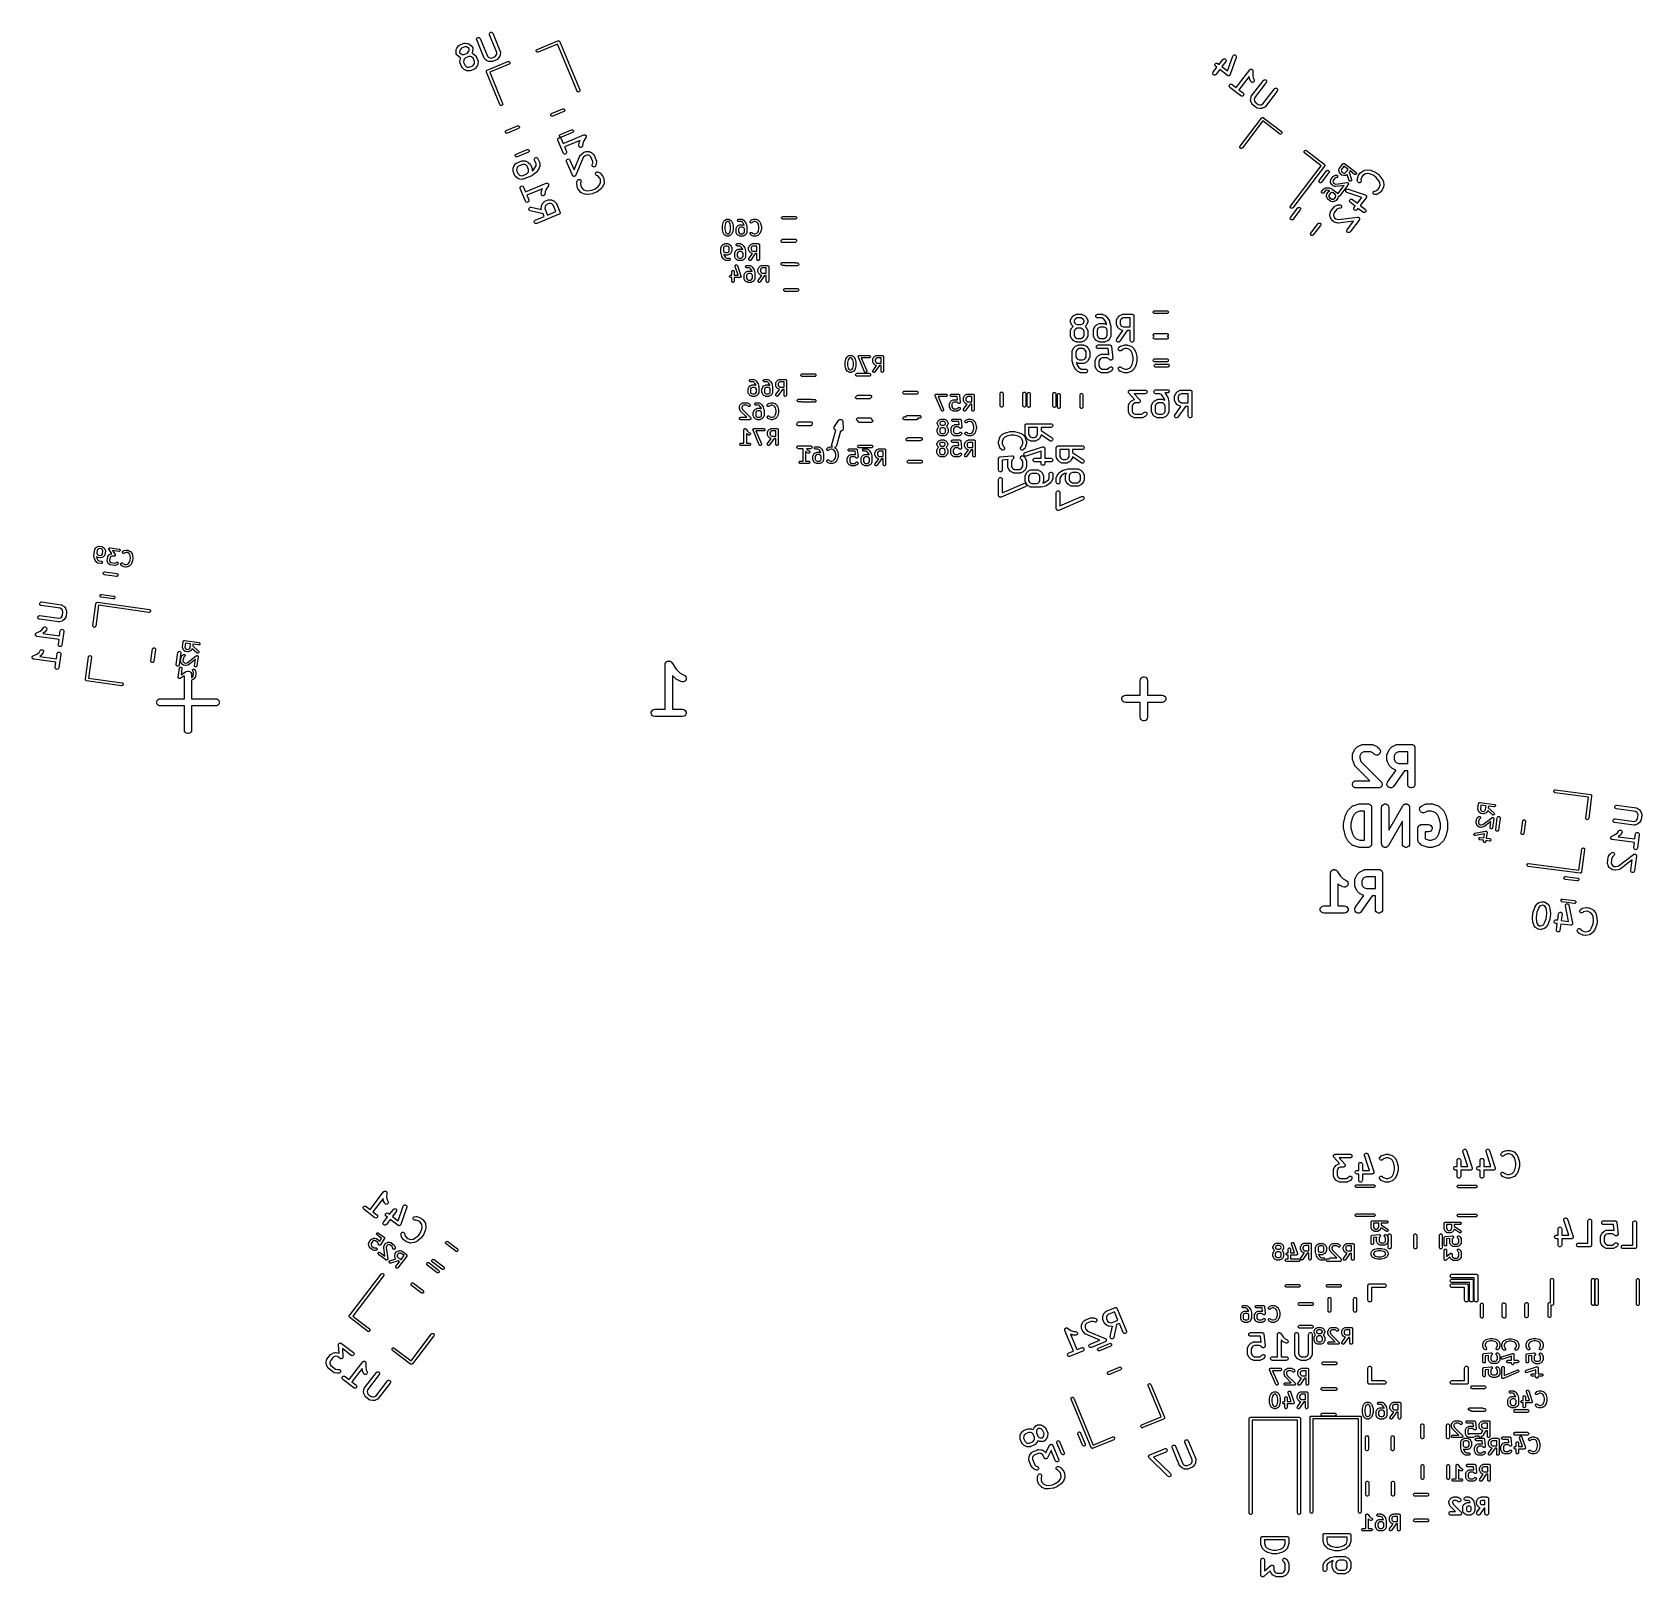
# Model space of a CAD drawing. Extents: x 93.7 to 160.2, y -161.6 to -97.7.
import ezdxf

# ---------------------------------------------------------------- set-up
doc = ezdxf.new("R2010")
doc.units = 0
doc.header["$MEASUREMENT"] = 0
doc.layers.add('BLACK', color=7, linetype='CONTINUOUS')

msp = doc.modelspace()

# ---------------------------------------------------------------- linework, layer by layer
at = {"layer": 'Black'}
for p, q in [((112.557, -97.8136), (112.56, -97.7877)), ((112.562, -97.839), (112.557, -97.8136)), ((112.56, -97.7877), (112.572, -97.7646)), ((112.572, -97.7646), (112.591, -97.747)), ((112.591, -97.747), (112.615, -97.7371)), ((112.615, -97.7371), (112.641, -97.7359)), ((112.641, -97.7359), (112.666, -97.7438)), ((112.666, -97.7438), (112.687, -97.7596)), ((112.687, -97.7596), (112.701, -97.7816)), ((112.701, -97.7816), (113.011, -98.5295)), ((111.178, -98.5823), (111.185, -98.4761)), ((111.185, -98.4761), (111.188, -98.4644)), ((111.188, -98.4644), (111.191, -98.4527)), ((111.191, -98.4527), (111.217, -98.3905)), ((111.217, -98.3905), (111.223, -98.3803)), ((111.223, -98.3803), (111.229, -98.37)), ((111.229, -98.37), (111.299, -98.2896)), ((111.299, -98.2896), (111.302, -98.2869)), ((111.302, -98.2869), (111.305, -98.2835)), ((111.305, -98.2835), (111.312, -98.2787)), ((111.312, -98.2787), (111.319, -98.2732)), ((111.319, -98.2732), (111.323, -98.2718)), ((111.323, -98.2718), (111.327, -98.2695)), ((111.327, -98.2695), (111.503, -98.1966)), ((111.334, -98.4989), (111.329, -98.5753)), ((111.35, -98.4591), (111.334, -98.4989)), ((111.401, -98.4013), (111.35, -98.4591)), ((111.544, -98.3419), (111.401, -98.4013)), ((111.503, -98.1966), (111.507, -98.1956)), ((111.507, -98.1956), (111.511, -98.1937)), ((111.511, -98.1937), (111.52, -98.1928)), ((111.52, -98.1928), (111.528, -98.1909)), ((111.528, -98.1909), (111.533, -98.1915)), ((111.533, -98.1915), (111.537, -98.191)), ((111.537, -98.191), (111.643, -98.1986)), ((111.62, -98.3474), (111.544, -98.3419)), ((111.66, -98.3638), (111.62, -98.3474)), ((111.643, -98.1986), (111.655, -98.2015)), ((111.655, -98.2015), (111.666, -98.2041)), ((111.718, -98.414), (111.66, -98.3638)), ((111.666, -98.2041), (111.729, -98.2299)), ((111.717, -98.5017), (111.723, -98.4253)), ((111.723, -98.4253), (111.718, -98.414)), ((111.729, -98.2299), (111.739, -98.2363)), ((111.739, -98.2363), (111.749, -98.2425)), ((111.749, -98.2425), (111.83, -98.3123)), ((111.83, -98.3123), (111.832, -98.3156)), ((111.832, -98.3156), (111.836, -98.3183)), ((111.836, -98.3183), (111.84, -98.3257)), ((111.84, -98.3257), (111.846, -98.3325)), ((111.846, -98.3325), (111.847, -98.3366)), ((111.847, -98.3366), (111.85, -98.3402)), ((111.85, -98.3402), (111.868, -98.3842)), ((111.873, -98.4183), (111.866, -98.5245)), ((111.868, -98.3842), (111.869, -98.3885)), ((111.869, -98.3885), (111.871, -98.3923)), ((111.871, -98.3923), (111.872, -98.4011)), ((111.872, -98.4011), (111.874, -98.4097)), ((111.874, -98.4097), (111.873, -98.414)), ((111.873, -98.414), (111.873, -98.4183)), ((112.029, -98.0322), (112.032, -98.0064)), ((112.034, -98.0577), (112.029, -98.0322)), ((112.032, -98.0064), (112.044, -97.9833)), ((112.344, -98.8056), (112.034, -98.0577)), ((112.044, -97.9833), (112.063, -97.9657)), ((112.063, -97.9657), (112.087, -97.9557)), ((112.087, -97.9557), (112.113, -97.9546)), ((112.113, -97.9546), (112.138, -97.9624)), ((112.138, -97.9624), (112.159, -97.9783)), ((112.159, -97.9783), (112.173, -98.0003)), ((112.173, -98.0003), (112.476, -98.7318)), ((112.865, -98.5705), (112.562, -97.839)), ((114.493, -98.5002), (114.499, -98.4804)), ((114.499, -98.4804), (114.512, -98.4638)), ((114.512, -98.4638), (114.529, -98.4526)), ((114.529, -98.4526), (115.388, -98.0967)), ((115.379, -98.2306), (114.575, -98.5635)), ((116.183, -100.171), (115.379, -98.2306)), ((115.388, -98.0967), (115.394, -98.0956)), ((115.394, -98.0956), (115.398, -98.0936)), ((115.398, -98.0936), (115.404, -98.0934)), ((115.404, -98.0934), (115.409, -98.0922)), ((115.409, -98.0922), (115.414, -98.0929)), ((115.414, -98.0929), (115.419, -98.0927)), ((115.419, -98.0927), (115.424, -98.0943)), ((115.424, -98.0943), (115.429, -98.095)), ((115.429, -98.095), (115.434, -98.0974)), ((115.434, -98.0974), (115.439, -98.099)), ((115.439, -98.099), (115.443, -98.1022)), ((115.443, -98.1022), (115.448, -98.1046)), ((115.448, -98.1046), (115.451, -98.1084)), ((115.451, -98.1084), (115.456, -98.1116)), ((115.456, -98.1116), (115.458, -98.1161)), ((115.458, -98.1161), (115.462, -98.1199)), ((115.462, -98.1199), (115.464, -98.1248)), ((115.464, -98.1248), (115.467, -98.1292)), ((115.467, -98.1292), (116.293, -100.125)), ((111.178, -98.5866), (111.178, -98.5823)), ((111.178, -98.5909), (111.178, -98.5866)), ((111.179, -98.5995), (111.178, -98.5909)), ((111.18, -98.6082), (111.179, -98.5995)), ((111.182, -98.6121), (111.18, -98.6082)), ((111.183, -98.6163), (111.182, -98.6121)), ((111.201, -98.6603), (111.183, -98.6163)), ((111.204, -98.664), (111.201, -98.6603)), ((111.205, -98.668), (111.204, -98.664)), ((111.211, -98.6749), (111.205, -98.668)), ((111.215, -98.6823), (111.211, -98.6749)), ((111.219, -98.6849), (111.215, -98.6823)), ((111.222, -98.6883), (111.219, -98.6849)), ((111.302, -98.758), (111.222, -98.6883)), ((111.312, -98.7642), (111.302, -98.758)), ((111.322, -98.7707), (111.312, -98.7642)), ((111.378, -98.7935), (111.322, -98.7707)), ((111.329, -98.5753), (111.333, -98.5866)), ((111.333, -98.5866), (111.391, -98.6367)), ((111.342, -98.9783), (111.349, -98.872)), ((111.342, -98.9825), (111.342, -98.9783)), ((111.342, -98.9868), (111.342, -98.9825)), ((111.343, -98.9954), (111.342, -98.9868)), ((111.344, -99.0042), (111.343, -98.9954)), ((111.346, -99.008), (111.344, -99.0042)), ((111.347, -99.0123), (111.346, -99.008)), ((111.42, -99.1882), (111.347, -99.0123)), ((111.349, -98.872), (111.352, -98.8604)), ((111.352, -98.8604), (111.355, -98.8487)), ((111.355, -98.8487), (111.378, -98.7935)), ((111.391, -98.6367), (111.431, -98.6532)), ((111.431, -98.6532), (111.507, -98.6586)), ((111.498, -98.8948), (111.493, -98.9712)), ((111.493, -98.9712), (111.552, -99.1145)), ((111.514, -98.8551), (111.498, -98.8948)), ((111.507, -98.6586), (111.651, -98.5993)), ((111.565, -98.7972), (111.514, -98.8551)), ((111.552, -99.1145), (111.61, -99.1647)), ((111.708, -98.7379), (111.565, -98.7972)), ((111.651, -98.5993), (111.701, -98.5414)), ((111.701, -98.5414), (111.717, -98.5017)), ((111.784, -98.7433), (111.708, -98.7379)), ((111.726, -99.1866), (111.869, -99.1272)), ((111.824, -98.7598), (111.784, -98.7433)), ((111.882, -98.8099), (111.824, -98.7598)), ((111.86, -98.5478), (111.838, -98.603)), ((111.838, -98.603), (111.893, -98.6258)), ((111.863, -98.5361), (111.86, -98.5478)), ((111.866, -98.5245), (111.863, -98.5361)), ((111.869, -99.1272), (111.919, -99.0694)), ((111.941, -98.9532), (111.882, -98.8099)), ((111.893, -98.6258), (111.903, -98.6323)), ((111.903, -98.6323), (111.913, -98.6385)), ((111.913, -98.6385), (111.994, -98.7082)), ((111.919, -99.0694), (111.936, -99.0296)), ((111.936, -99.0296), (111.941, -98.9532)), ((112.041, -99.1584), (111.971, -99.2389)), ((111.994, -98.7082), (111.996, -98.7116)), ((111.996, -98.7116), (112, -98.7142)), ((112, -98.7142), (112.004, -98.7216)), ((112.004, -98.7216), (112.01, -98.7285)), ((112.01, -98.7285), (112.011, -98.7325)), ((112.011, -98.7325), (112.014, -98.7362)), ((112.014, -98.7362), (112.087, -98.9122)), ((112.047, -99.1481), (112.041, -99.1584)), ((112.053, -99.138), (112.047, -99.1481)), ((112.079, -99.0758), (112.053, -99.138)), ((112.082, -99.064), (112.079, -99.0758)), ((112.085, -99.0524), (112.082, -99.064)), ((112.092, -98.9462), (112.085, -99.0524)), ((112.087, -98.9122), (112.088, -98.9164)), ((112.088, -98.9164), (112.089, -98.9203)), ((112.089, -98.9203), (112.09, -98.929)), ((112.09, -98.929), (112.092, -98.9376)), ((112.092, -98.9376), (112.092, -98.9419)), ((112.092, -98.9419), (112.092, -98.9462)), ((112.346, -98.8092), (112.344, -98.8056)), ((112.348, -98.8133), (112.346, -98.8092)), ((112.353, -98.8201), (112.348, -98.8133)), ((112.358, -98.8275), (112.353, -98.8201)), ((112.361, -98.8302), (112.358, -98.8275)), ((112.364, -98.8335), (112.361, -98.8302)), ((112.445, -98.9033), (112.364, -98.8335)), ((112.455, -98.9095), (112.445, -98.9033)), ((112.465, -98.9159), (112.455, -98.9095)), ((112.527, -98.9417), (112.465, -98.9159)), ((112.469, -99.306), (113.328, -98.9501)), ((112.476, -98.7318), (112.534, -98.782)), ((112.539, -98.9443), (112.527, -98.9417)), ((112.534, -98.782), (112.573, -98.7984)), ((112.551, -98.9472), (112.539, -98.9443)), ((112.657, -98.9548), (112.551, -98.9472)), ((113.374, -99.061), (112.57, -99.3939)), ((112.573, -98.7984), (112.65, -98.8039)), ((112.65, -98.8039), (112.793, -98.7445)), ((112.661, -98.9543), (112.657, -98.9548)), ((112.665, -98.9549), (112.661, -98.9543)), ((112.674, -98.953), (112.665, -98.9549)), ((112.683, -98.9521), (112.674, -98.953)), ((112.687, -98.9502), (112.683, -98.9521)), ((112.691, -98.9492), (112.687, -98.9502)), ((112.867, -98.8763), (112.691, -98.9492)), ((112.793, -98.7445), (112.843, -98.6867)), ((112.843, -98.6867), (112.86, -98.6469)), ((112.86, -98.6469), (112.865, -98.5705)), ((112.87, -98.874), (112.867, -98.8763)), ((112.875, -98.8726), (112.87, -98.874)), ((112.881, -98.8671), (112.875, -98.8726)), ((112.889, -98.8623), (112.881, -98.8671)), ((112.891, -98.8589), (112.889, -98.8623)), ((112.895, -98.8562), (112.891, -98.8589)), ((112.965, -98.7758), (112.895, -98.8562)), ((112.971, -98.7654), (112.965, -98.7758)), ((112.977, -98.7553), (112.971, -98.7654)), ((113.003, -98.6931), (112.977, -98.7553)), ((113.006, -98.6813), (113.003, -98.6931)), ((113.008, -98.6697), (113.006, -98.6813)), ((113.016, -98.5635), (113.008, -98.6697)), ((113.011, -98.5295), (113.011, -98.5337)), ((113.011, -98.5337), (113.013, -98.5376)), ((113.013, -98.5376), (113.014, -98.5463)), ((113.014, -98.5463), (113.016, -98.5549)), ((113.016, -98.5549), (113.016, -98.5592)), ((113.016, -98.5592), (113.016, -98.5635)), ((113.328, -98.9501), (113.349, -98.9456)), ((113.349, -98.9456), (113.369, -98.9483)), ((113.369, -98.9483), (113.388, -98.958)), ((113.392, -99.0498), (113.374, -99.061)), ((113.388, -98.958), (113.402, -98.9733)), ((113.404, -99.0333), (113.392, -99.0498)), ((113.402, -98.9733), (113.41, -98.9926)), ((113.411, -99.0134), (113.404, -99.0333)), ((113.41, -98.9926), (113.411, -99.0134)), ((114.494, -98.5211), (114.493, -98.5002)), ((114.502, -98.5403), (114.494, -98.5211)), ((114.516, -98.5557), (114.502, -98.5403)), ((114.534, -98.5653), (114.516, -98.5557)), ((114.555, -98.568), (114.534, -98.5653)), ((114.575, -98.5635), (114.555, -98.568)), ((142.555, -99.0771), (142.563, -99.0523)), ((142.557, -99.1031), (142.555, -99.0771)), ((142.567, -99.1272), (142.557, -99.1031)), ((142.563, -99.0523), (142.579, -99.0316)), ((142.584, -99.1464), (142.567, -99.1272)), ((142.579, -99.0316), (142.601, -99.0176)), ((142.638, -99.1877), (142.584, -99.1464)), ((142.601, -99.0176), (142.627, -99.012)), ((142.627, -99.012), (142.652, -99.0154)), ((142.652, -99.0154), (142.675, -99.0274)), ((142.675, -99.0274), (142.729, -99.0687)), ((142.729, -99.0687), (142.887, -98.8637)), ((143.006, -98.9551), (142.848, -99.16)), ((142.848, -99.16), (143.084, -99.3409)), ((142.887, -98.8637), (142.906, -98.8461)), ((142.906, -98.8461), (142.93, -98.8362)), ((142.93, -98.8362), (142.956, -98.835)), ((142.956, -98.835), (142.981, -98.8429)), ((142.981, -98.8429), (143.001, -98.8587)), ((143.001, -98.8587), (143.015, -98.8807)), ((143.018, -98.932), (143.006, -98.9551)), ((143.015, -98.8807), (143.021, -98.9061)), ((143.021, -98.9061), (143.018, -98.932)), ((143.084, -99.3409), (143.296, -98.7276)), ((143.438, -98.7766), (143.192, -99.4882)), ((143.296, -98.7276), (143.309, -98.7049)), ((143.309, -98.7049), (143.328, -98.6878)), ((143.328, -98.6878), (143.353, -98.6785)), ((143.353, -98.6785), (143.379, -98.6781)), ((143.379, -98.6781), (143.403, -98.6866)), ((143.403, -98.6866), (143.424, -98.703)), ((143.424, -98.703), (143.437, -98.7253)), ((143.437, -98.7253), (143.442, -98.7509)), ((143.442, -98.7509), (143.438, -98.7766)), ((111.422, -99.1919), (111.42, -99.1882)), ((111.424, -99.196), (111.422, -99.1919)), ((111.429, -99.2028), (111.424, -99.196)), ((111.434, -99.2102), (111.429, -99.2028)), ((111.438, -99.2128), (111.434, -99.2102)), ((111.44, -99.2162), (111.438, -99.2128)), ((111.521, -99.286), (111.44, -99.2162)), ((111.531, -99.2921), (111.521, -99.286)), ((111.541, -99.2986), (111.531, -99.2921)), ((111.603, -99.3244), (111.541, -99.2986)), ((111.615, -99.327), (111.603, -99.3244)), ((111.61, -99.1647), (111.65, -99.1811)), ((111.627, -99.3299), (111.615, -99.327)), ((111.733, -99.3374), (111.627, -99.3299)), ((111.65, -99.1811), (111.726, -99.1866)), ((111.737, -99.337), (111.733, -99.3374)), ((111.742, -99.3376), (111.737, -99.337)), ((111.75, -99.3357), (111.742, -99.3376)), ((111.759, -99.3347), (111.75, -99.3357)), ((111.763, -99.3329), (111.759, -99.3347)), ((111.767, -99.3319), (111.763, -99.3329)), ((111.943, -99.259), (111.767, -99.3319)), ((111.947, -99.2567), (111.943, -99.259)), ((111.951, -99.2553), (111.947, -99.2567)), ((111.958, -99.2498), (111.951, -99.2553)), ((111.965, -99.245), (111.958, -99.2498)), ((111.968, -99.2416), (111.965, -99.245)), ((111.971, -99.2389), (111.968, -99.2416)), ((112.432, -99.3536), (112.434, -99.3486)), ((112.433, -99.3589), (112.432, -99.3536)), ((112.432, -99.3641), (112.433, -99.3589)), ((112.433, -99.3692), (112.432, -99.3641)), ((112.433, -99.3744), (112.433, -99.3692)), ((112.435, -99.3793), (112.433, -99.3744)), ((112.434, -99.3486), (112.435, -99.3434)), ((112.435, -99.3434), (112.437, -99.3388)), ((112.436, -99.3844), (112.435, -99.3793)), ((112.995, -100.733), (112.436, -99.3844)), ((112.437, -99.3388), (112.439, -99.3338)), ((112.439, -99.3338), (112.442, -99.3296)), ((112.442, -99.3296), (112.444, -99.3249)), ((112.444, -99.3249), (112.448, -99.3214)), ((112.448, -99.3214), (112.451, -99.3172)), ((112.451, -99.3172), (112.456, -99.3144)), ((112.456, -99.3144), (112.46, -99.3109)), ((112.46, -99.3109), (112.465, -99.3088)), ((112.465, -99.3088), (112.469, -99.306)), ((112.57, -99.3939), (113.106, -100.687)), ((142.465, -99.4416), (142.469, -99.4158)), ((142.471, -99.467), (142.465, -99.4416)), ((142.469, -99.4158), (142.481, -99.3926)), ((142.485, -99.489), (142.471, -99.467)), ((142.481, -99.3926), (142.638, -99.1877)), ((142.506, -99.5048), (142.485, -99.489)), ((142.53, -99.5127), (142.506, -99.5048)), ((142.556, -99.5115), (142.53, -99.5127)), ((142.581, -99.5016), (142.556, -99.5115)), ((142.6, -99.484), (142.581, -99.5016)), ((142.757, -99.279), (142.6, -99.484)), ((143.075, -99.5232), (142.757, -99.279)), ((143.08, -99.5258), (143.075, -99.5232)), ((143.084, -99.5293), (143.08, -99.5258)), ((143.092, -99.5318), (143.084, -99.5293)), ((143.098, -99.5353), (143.092, -99.5318)), ((143.104, -99.536), (143.098, -99.5353)), ((143.109, -99.5378), (143.104, -99.536)), ((143.117, -99.5377), (143.109, -99.5378)), ((143.124, -99.5387), (143.117, -99.5377)), ((143.13, -99.5375), (143.124, -99.5387)), ((143.135, -99.5374), (143.13, -99.5375)), ((143.142, -99.5347), (143.135, -99.5374)), ((143.15, -99.533), (143.142, -99.5347)), ((143.154, -99.5301), (143.15, -99.533)), ((143.159, -99.5281), (143.154, -99.5301)), ((143.165, -99.5231), (143.159, -99.5281)), ((143.172, -99.519), (143.165, -99.5231)), ((143.175, -99.5146), (143.172, -99.519)), ((143.179, -99.511), (143.175, -99.5146)), ((143.183, -99.5044), (143.179, -99.511)), ((143.187, -99.4984), (143.183, -99.5044)), ((143.189, -99.4931), (143.187, -99.4984)), ((143.192, -99.4882), (143.189, -99.4931)), ((143.433, -100.029), (143.996, -99.295)), ((143.976, -99.5678), (143.552, -100.12)), ((143.987, -99.6553), (143.976, -99.5678)), ((143.991, -99.6668), (143.987, -99.6553)), ((143.994, -99.6783), (143.991, -99.6668)), ((144.041, -99.7741), (143.994, -99.6783)), ((143.996, -99.295), (143.999, -99.2922)), ((143.999, -99.2922), (144.002, -99.2888)), ((144.002, -99.2888), (144.009, -99.2835)), ((144.009, -99.2835), (144.015, -99.2774)), ((144.015, -99.2774), (144.019, -99.2758)), ((144.019, -99.2758), (144.023, -99.2734)), ((144.023, -99.2734), (144.031, -99.2709)), ((144.031, -99.2709), (144.039, -99.2675)), ((144.039, -99.2675), (144.044, -99.2673)), ((144.056, -99.7952), (144.041, -99.7741)), ((144.044, -99.2673), (144.048, -99.2661)), ((144.048, -99.2661), (144.057, -99.2667)), ((144.078, -99.8098), (144.056, -99.7952)), ((144.057, -99.2667), (144.065, -99.2663)), ((144.065, -99.2663), (144.069, -99.2676)), ((144.069, -99.2676), (144.074, -99.2678)), ((144.07, -100.372), (144.563, -99.7299)), ((144.074, -99.2678), (144.082, -99.2715)), ((144.103, -99.8161), (144.078, -99.8098)), ((144.082, -99.2715), (144.09, -99.2742)), ((144.09, -99.2742), (144.094, -99.2767)), ((144.094, -99.2767), (144.097, -99.2784)), ((144.097, -99.2784), (144.104, -99.2846)), ((144.129, -99.8134), (144.103, -99.8161)), ((144.104, -99.2846), (144.111, -99.29)), ((144.111, -99.29), (144.113, -99.2935)), ((144.113, -99.2935), (144.116, -99.2964)), ((144.116, -99.2964), (144.12, -99.3044)), ((144.12, -99.3044), (144.125, -99.312)), ((144.131, -99.3457), (144.12, -99.5096)), ((144.12, -99.5096), (144.135, -99.6237)), ((144.125, -99.312), (144.126, -99.316)), ((144.126, -99.316), (144.128, -99.3198)), ((144.128, -99.3198), (144.129, -99.3287)), ((144.129, -99.3287), (144.131, -99.3374)), ((144.152, -99.802), (144.129, -99.8134)), ((144.131, -99.3374), (144.13, -99.3415)), ((144.13, -99.3415), (144.131, -99.3457)), ((144.135, -99.6237), (144.176, -99.7085)), ((144.171, -99.7833), (144.152, -99.802)), ((144.181, -99.7595), (144.171, -99.7833)), ((144.176, -99.7085), (144.183, -99.7335)), ((144.183, -99.7335), (144.181, -99.7595)), ((144.682, -99.8212), (144.2, -100.449)), ((144.563, -99.7299), (144.582, -99.7123)), ((144.582, -99.7123), (144.606, -99.7023)), ((144.606, -99.7023), (144.632, -99.7012)), ((144.632, -99.7012), (144.657, -99.709)), ((144.657, -99.709), (144.678, -99.7248)), ((144.678, -99.7248), (144.692, -99.7468)), ((144.694, -99.7981), (144.682, -99.8212)), ((144.692, -99.7468), (144.697, -99.7722)), ((144.697, -99.7722), (144.694, -99.7981)), ((116.194, -100.188), (116.183, -100.171)), ((116.21, -100.201), (116.194, -100.188)), ((116.23, -100.207), (116.21, -100.201)), ((116.251, -100.206), (116.23, -100.207)), ((116.27, -100.198), (116.251, -100.206)), ((116.286, -100.184), (116.27, -100.198)), ((116.295, -100.166), (116.286, -100.184)), ((116.293, -100.125), (116.298, -100.145)), ((116.298, -100.145), (116.295, -100.166)), ((143.146, -99.9503), (143.154, -99.9255)), ((143.147, -99.9763), (143.146, -99.9503)), ((143.157, -100), (143.147, -99.9763)), ((143.154, -99.9255), (143.17, -99.9048)), ((143.175, -100.02), (143.157, -100)), ((143.17, -99.9048), (143.192, -99.8908)), ((143.628, -100.367), (143.175, -100.02)), ((143.192, -99.8908), (143.217, -99.8852)), ((143.217, -99.8852), (143.243, -99.8886)), ((143.243, -99.8886), (143.266, -99.9006)), ((143.266, -99.9006), (143.433, -100.029)), ((143.552, -100.12), (143.719, -100.248)), ((143.651, -100.379), (143.628, -100.367)), ((143.677, -100.383), (143.651, -100.379)), ((143.702, -100.377), (143.677, -100.383)), ((143.724, -100.363), (143.702, -100.377)), ((143.719, -100.248), (143.737, -100.268)), ((143.74, -100.343), (143.724, -100.363)), ((143.737, -100.268), (143.747, -100.292)), ((143.748, -100.318), (143.74, -100.343)), ((143.747, -100.292), (143.748, -100.318)), ((144.036, -100.508), (144.056, -100.404)), ((144.056, -100.404), (144.057, -100.399)), ((144.057, -100.399), (144.058, -100.395)), ((144.058, -100.395), (144.062, -100.387)), ((144.062, -100.387), (144.065, -100.379)), ((144.065, -100.379), (144.068, -100.376)), ((144.068, -100.376), (144.07, -100.372)), ((144.2, -100.449), (144.185, -100.525)), ((144.534, -100.706), (145.016, -100.078)), ((145.135, -100.169), (144.642, -100.811)), ((145.016, -100.078), (145.035, -100.06)), ((145.035, -100.06), (145.059, -100.05)), ((145.059, -100.05), (145.085, -100.049)), ((145.085, -100.049), (145.11, -100.057)), ((145.11, -100.057), (145.131, -100.073)), ((145.131, -100.073), (145.145, -100.095)), ((145.147, -100.146), (145.135, -100.169)), ((145.145, -100.095), (145.151, -100.12)), ((145.151, -100.12), (145.147, -100.146)), ((113.006, -100.751), (112.995, -100.733)), ((113.023, -100.764), (113.006, -100.751)), ((113.043, -100.77), (113.023, -100.764)), ((113.064, -100.769), (113.043, -100.77)), ((113.083, -100.761), (113.064, -100.769)), ((113.098, -100.747), (113.083, -100.761)), ((113.108, -100.728), (113.098, -100.747)), ((113.106, -100.687), (113.111, -100.708)), ((113.111, -100.708), (113.108, -100.728)), ((115.096, -101.144), (115.102, -101.124)), ((115.097, -101.165), (115.096, -101.144)), ((115.102, -101.124), (115.115, -101.108)), ((115.115, -101.108), (115.132, -101.097)), ((115.132, -101.097), (115.594, -100.905)), ((115.64, -101.016), (115.178, -101.208)), ((115.594, -100.905), (115.615, -100.901)), ((115.615, -100.901), (115.635, -100.904)), ((115.635, -100.904), (115.654, -100.913)), ((115.658, -101.005), (115.64, -101.016)), ((115.654, -100.913), (115.668, -100.929)), ((115.67, -100.988), (115.658, -101.005)), ((115.668, -100.929), (115.676, -100.948)), ((115.677, -100.969), (115.67, -100.988)), ((115.676, -100.948), (115.677, -100.969)), ((144.035, -100.532), (144.036, -100.52)), ((144.044, -100.599), (144.035, -100.532)), ((144.036, -100.52), (144.036, -100.508)), ((144.047, -100.61), (144.044, -100.599)), ((144.051, -100.622), (144.047, -100.61)), ((144.097, -100.718), (144.051, -100.622)), ((144.1, -100.721), (144.097, -100.718)), ((144.101, -100.725), (144.1, -100.721)), ((144.107, -100.732), (144.101, -100.725)), ((144.113, -100.739), (144.107, -100.732)), ((144.116, -100.741), (144.113, -100.739)), ((144.119, -100.744), (144.116, -100.741)), ((144.27, -100.86), (144.119, -100.744)), ((144.185, -100.525), (144.191, -100.567)), ((144.191, -100.567), (144.224, -100.636)), ((144.224, -100.636), (144.347, -100.73)), ((144.274, -100.862), (144.27, -100.86)), ((144.277, -100.865), (144.274, -100.862)), ((144.285, -100.868), (144.277, -100.865)), ((144.293, -100.872), (144.285, -100.868)), ((144.298, -100.873), (144.293, -100.872)), ((144.302, -100.874), (144.298, -100.873)), ((144.406, -100.895), (144.302, -100.874)), ((144.347, -100.73), (144.423, -100.745)), ((144.418, -100.895), (144.406, -100.895)), ((144.43, -100.895), (144.418, -100.895)), ((144.423, -100.745), (144.465, -100.739)), ((144.497, -100.887), (144.43, -100.895)), ((144.465, -100.739), (144.534, -100.706)), ((144.508, -100.883), (144.497, -100.887)), ((144.52, -100.88), (144.508, -100.883)), ((144.616, -100.833), (144.52, -100.88)), ((144.619, -100.831), (144.616, -100.833)), ((144.623, -100.829), (144.619, -100.831)), ((144.63, -100.823), (144.623, -100.829)), ((144.637, -100.818), (144.63, -100.823)), ((144.639, -100.814), (144.637, -100.818)), ((144.642, -100.811), (144.639, -100.814)), ((113.225, -101.831), (113.238, -101.814)), ((113.238, -101.814), (113.255, -101.803)), ((113.255, -101.803), (113.717, -101.612)), ((113.763, -101.723), (113.301, -101.914)), ((113.717, -101.612), (113.737, -101.607)), ((113.737, -101.607), (113.758, -101.61)), ((113.758, -101.61), (113.777, -101.62)), ((113.781, -101.712), (113.763, -101.723)), ((113.777, -101.62), (113.791, -101.635)), ((113.793, -101.695), (113.781, -101.712)), ((113.791, -101.635), (113.799, -101.654)), ((113.8, -101.675), (113.793, -101.695)), ((113.799, -101.654), (113.8, -101.675)), ((115.105, -101.184), (115.097, -101.165)), ((115.119, -101.2), (115.105, -101.184)), ((115.137, -101.209), (115.119, -101.2)), ((115.158, -101.212), (115.137, -101.209)), ((115.178, -101.208), (115.158, -101.212)), ((115.492, -101.965), (115.954, -101.774)), ((115.954, -101.774), (115.974, -101.769)), ((115.974, -101.769), (115.995, -101.772)), ((115.995, -101.772), (116.013, -101.782)), ((116.013, -101.782), (116.028, -101.797)), ((116.028, -101.797), (116.035, -101.816)), ((116.035, -101.816), (116.036, -101.837)), ((143.595, -102.446), (144.484, -101.287)), ((144.543, -101.408), (143.691, -102.519)), ((144.484, -101.287), (144.488, -101.284)), ((144.488, -101.284), (144.491, -101.28)), ((144.491, -101.28), (144.496, -101.277)), ((144.496, -101.277), (144.5, -101.273)), ((144.5, -101.273), (144.504, -101.271)), ((144.504, -101.271), (144.509, -101.268)), ((144.509, -101.268), (144.514, -101.267)), ((144.514, -101.267), (144.519, -101.265)), ((144.519, -101.265), (144.524, -101.265)), ((144.524, -101.265), (144.529, -101.264)), ((144.529, -101.264), (144.534, -101.265)), ((144.534, -101.265), (144.54, -101.264)), ((144.54, -101.264), (144.545, -101.266)), ((145.233, -101.938), (144.543, -101.408)), ((144.545, -101.266), (144.55, -101.267)), ((144.55, -101.267), (144.555, -101.269)), ((144.555, -101.269), (144.56, -101.271)), ((144.56, -101.271), (144.564, -101.274)), ((144.564, -101.274), (144.568, -101.276)), ((144.568, -101.276), (145.306, -101.842)), ((113.219, -101.851), (113.225, -101.831)), ((113.22, -101.872), (113.219, -101.851)), ((113.227, -101.891), (113.22, -101.872)), ((113.242, -101.906), (113.227, -101.891)), ((113.26, -101.916), (113.242, -101.906)), ((113.281, -101.919), (113.26, -101.916)), ((113.301, -101.914), (113.281, -101.919)), ((115.383, -102.178), (115.386, -102.152)), ((115.388, -102.203), (115.383, -102.178)), ((115.386, -102.152), (115.398, -102.129)), ((115.607, -102.731), (115.388, -102.203)), ((115.398, -102.129), (115.417, -102.111)), ((115.417, -102.111), (115.441, -102.101)), ((115.441, -102.101), (115.468, -102.1)), ((115.455, -102.013), (115.462, -101.993)), ((115.456, -102.034), (115.455, -102.013)), ((115.464, -102.053), (115.456, -102.034)), ((115.462, -101.993), (115.474, -101.976)), ((115.478, -102.068), (115.464, -102.053)), ((115.468, -102.1), (115.492, -102.108)), ((115.474, -101.976), (115.492, -101.965)), ((115.497, -102.078), (115.478, -102.068)), ((115.492, -102.108), (115.513, -102.124)), ((115.518, -102.081), (115.497, -102.078)), ((115.513, -102.124), (115.527, -102.146)), ((115.538, -102.076), (115.518, -102.081)), ((115.527, -102.146), (115.608, -102.34)), ((116, -101.885), (115.538, -102.076)), ((115.608, -102.34), (116.462, -101.986)), ((116.308, -102.212), (115.665, -102.479)), ((115.665, -102.479), (115.746, -102.674)), ((116.017, -101.873), (116, -101.885)), ((116.03, -101.857), (116.017, -101.873)), ((116.036, -101.837), (116.03, -101.857)), ((116.261, -102.424), (116.269, -102.317)), ((116.264, -102.45), (116.261, -102.424)), ((116.276, -102.473), (116.264, -102.45)), ((116.269, -102.317), (116.272, -102.306)), ((116.272, -102.306), (116.275, -102.294)), ((116.275, -102.294), (116.308, -102.212)), ((116.294, -102.491), (116.276, -102.473)), ((116.318, -102.502), (116.294, -102.491)), ((116.39, -102.481), (116.369, -102.496)), ((116.405, -102.46), (116.39, -102.481)), ((116.411, -102.434), (116.405, -102.46)), ((116.418, -102.34), (116.411, -102.434)), ((116.462, -102.234), (116.418, -102.34)), ((116.462, -101.986), (116.466, -101.985)), ((116.553, -102.097), (116.462, -102.234)), ((116.466, -101.985), (116.47, -101.984)), ((116.47, -101.984), (116.479, -101.983)), ((116.479, -101.983), (116.488, -101.981)), ((116.488, -101.981), (116.492, -101.981)), ((116.492, -101.981), (116.496, -101.981)), ((116.496, -101.981), (116.505, -101.983)), ((116.505, -101.983), (116.513, -101.984)), ((116.513, -101.984), (116.517, -101.986)), ((116.517, -101.986), (116.521, -101.987)), ((116.521, -101.987), (116.529, -101.992)), ((116.529, -101.992), (116.537, -101.996)), ((116.537, -101.996), (116.539, -101.999)), ((116.539, -101.999), (116.543, -102.002)), ((116.543, -102.002), (116.548, -102.009)), ((116.548, -102.009), (116.554, -102.015)), ((116.555, -102.094), (116.553, -102.097)), ((116.554, -102.015), (116.556, -102.019)), ((116.557, -102.09), (116.555, -102.094)), ((116.556, -102.019), (116.558, -102.023)), ((116.56, -102.082), (116.557, -102.09)), ((116.558, -102.023), (116.561, -102.031)), ((116.564, -102.074), (116.56, -102.082)), ((116.561, -102.031), (116.564, -102.039)), ((116.564, -102.039), (116.564, -102.044)), ((116.564, -102.044), (116.565, -102.048)), ((116.565, -102.065), (116.564, -102.069)), ((116.564, -102.069), (116.564, -102.074)), ((116.565, -102.048), (116.565, -102.056)), ((116.565, -102.056), (116.565, -102.065)), ((143.583, -102.485), (143.586, -102.464)), ((143.588, -102.505), (143.583, -102.485)), ((143.586, -102.464), (143.595, -102.446)), ((145.252, -101.947), (145.233, -101.938)), ((145.272, -101.95), (145.252, -101.947)), ((145.293, -101.945), (145.272, -101.95)), ((145.31, -101.934), (145.293, -101.945)), ((145.306, -101.842), (145.32, -101.858)), ((145.323, -101.918), (145.31, -101.934)), ((145.32, -101.858), (145.328, -101.877)), ((145.329, -101.898), (145.323, -101.918)), ((145.328, -101.877), (145.329, -101.898)), ((113.624, -102.83), (113.631, -102.81)), ((113.625, -102.851), (113.624, -102.83)), ((113.633, -102.87), (113.625, -102.851)), ((113.631, -102.81), (113.643, -102.794)), ((113.647, -102.886), (113.633, -102.87)), ((113.643, -102.794), (113.661, -102.783)), ((113.666, -102.895), (113.647, -102.886)), ((113.661, -102.783), (114.123, -102.591)), ((113.686, -102.898), (113.666, -102.895)), ((113.67, -103.159), (113.677, -103.154)), ((113.677, -103.154), (113.681, -103.152)), ((113.681, -103.152), (113.685, -103.15)), ((113.685, -103.15), (113.905, -103.059)), ((113.707, -102.893), (113.686, -102.898)), ((114.169, -102.702), (113.707, -102.893)), ((113.905, -103.059), (113.909, -103.058)), ((113.909, -103.058), (113.913, -103.056)), ((113.913, -103.056), (113.922, -103.055)), ((113.922, -103.055), (113.93, -103.053)), ((113.93, -103.053), (113.934, -103.054)), ((113.934, -103.054), (113.939, -103.053)), ((113.939, -103.053), (114.045, -103.061)), ((114.045, -103.061), (114.057, -103.064)), ((114.057, -103.064), (114.068, -103.066)), ((114.068, -103.066), (114.131, -103.092)), ((114.123, -102.591), (114.143, -102.587)), ((114.131, -103.092), (114.141, -103.098)), ((114.141, -103.098), (114.151, -103.105)), ((114.143, -102.587), (114.164, -102.589)), ((114.151, -103.105), (114.231, -103.174)), ((114.164, -102.589), (114.182, -102.599)), ((114.186, -102.691), (114.169, -102.702)), ((114.182, -102.599), (114.196, -102.614)), ((114.199, -102.674), (114.186, -102.691)), ((114.196, -102.614), (114.204, -102.634)), ((114.205, -102.654), (114.199, -102.674)), ((114.204, -102.634), (114.205, -102.654)), ((114.423, -103.001), (114.426, -102.975)), ((114.429, -103.026), (114.423, -103.001)), ((114.426, -102.975), (114.438, -102.952)), ((114.495, -103.186), (114.429, -103.026)), ((114.438, -102.952), (114.457, -102.934)), ((114.457, -102.934), (114.482, -102.924)), ((114.482, -102.924), (114.508, -102.923)), ((114.508, -102.923), (114.532, -102.931)), ((114.532, -102.931), (114.553, -102.947)), ((114.553, -102.947), (114.567, -102.969)), ((114.567, -102.969), (114.64, -103.145)), ((114.64, -103.145), (114.641, -103.149)), ((114.641, -103.149), (114.643, -103.153)), ((114.643, -103.153), (114.644, -103.161)), ((115.621, -102.753), (115.607, -102.731)), ((115.642, -102.769), (115.621, -102.753)), ((115.667, -102.777), (115.642, -102.769)), ((115.693, -102.776), (115.667, -102.777)), ((115.717, -102.766), (115.693, -102.776)), ((115.736, -102.748), (115.717, -102.766)), ((115.748, -102.725), (115.736, -102.748)), ((115.746, -102.674), (115.751, -102.699)), ((115.747, -103.058), (115.751, -103.032)), ((115.753, -103.083), (115.747, -103.058)), ((115.751, -102.699), (115.748, -102.725)), ((115.751, -103.032), (115.763, -103.009)), ((115.99, -103.655), (115.753, -103.083)), ((115.763, -103.009), (115.782, -102.991)), ((115.782, -102.991), (115.806, -102.981)), ((115.806, -102.981), (115.832, -102.98)), ((115.832, -102.98), (115.857, -102.988)), ((115.857, -102.988), (115.877, -103.004)), ((115.877, -103.004), (115.891, -103.026)), ((115.891, -103.026), (116.059, -103.43)), ((116.059, -103.43), (116.299, -102.851)), ((116.431, -102.925), (116.128, -103.655)), ((116.299, -102.851), (116.301, -102.847)), ((116.301, -102.847), (116.303, -102.843)), ((116.303, -102.843), (116.308, -102.836)), ((116.308, -102.836), (116.313, -102.829)), ((116.313, -102.829), (116.316, -102.826)), ((116.316, -102.826), (116.319, -102.823)), ((116.344, -102.504), (116.318, -102.502)), ((116.319, -102.823), (116.433, -102.724)), ((116.369, -102.496), (116.344, -102.504)), ((116.522, -102.846), (116.431, -102.925)), ((116.433, -102.724), (116.443, -102.718)), ((116.443, -102.718), (116.453, -102.712)), ((116.453, -102.712), (116.541, -102.675)), ((116.582, -102.821), (116.522, -102.846)), ((116.541, -102.675), (116.546, -102.674)), ((116.546, -102.674), (116.549, -102.672)), ((116.549, -102.672), (116.558, -102.671)), ((116.558, -102.671), (116.567, -102.67)), ((116.567, -102.67), (116.571, -102.67)), ((116.571, -102.67), (116.575, -102.67)), ((116.575, -102.67), (116.682, -102.677)), ((116.659, -102.826), (116.582, -102.821)), ((116.699, -102.842), (116.659, -102.826)), ((116.682, -102.677), (116.693, -102.68)), ((116.693, -102.68), (116.705, -102.683)), ((116.756, -102.893), (116.699, -102.842)), ((116.705, -102.683), (116.767, -102.708)), ((116.834, -103.08), (116.756, -102.893)), ((116.767, -102.708), (116.777, -102.715)), ((116.777, -102.715), (116.788, -102.721)), ((116.788, -102.721), (116.868, -102.791)), ((116.807, -103.207), (116.829, -103.156)), ((116.829, -103.156), (116.834, -103.08)), ((116.868, -102.791), (116.871, -102.794)), ((116.871, -102.794), (116.874, -102.797)), ((116.874, -102.797), (116.879, -102.804)), ((116.879, -102.804), (116.885, -102.811)), ((116.885, -102.811), (116.886, -102.815)), ((116.886, -102.815), (116.888, -102.819)), ((116.888, -102.819), (116.979, -103.039)), ((116.985, -103.073), (116.977, -103.179)), ((116.979, -103.039), (116.98, -103.043)), ((116.98, -103.043), (116.982, -103.047)), ((116.982, -103.047), (116.983, -103.056)), ((116.983, -103.056), (116.985, -103.064)), ((116.985, -103.064), (116.984, -103.069)), ((116.984, -103.069), (116.985, -103.073)), ((143.599, -102.523), (143.588, -102.505)), ((143.615, -102.535), (143.599, -102.523)), ((143.635, -102.542), (143.615, -102.535)), ((143.656, -102.541), (143.635, -102.542)), ((143.675, -102.533), (143.656, -102.541)), ((143.691, -102.519), (143.675, -102.533)), ((146.242, -102.674), (146.248, -102.654)), ((146.242, -102.694), (146.242, -102.674)), ((146.25, -102.714), (146.242, -102.694)), ((146.248, -102.654), (146.26, -102.637)), ((146.264, -102.729), (146.25, -102.714)), ((146.26, -102.637), (146.278, -102.626)), ((146.955, -103.259), (146.264, -102.729)), ((146.278, -102.626), (146.298, -102.621)), ((146.298, -102.621), (146.319, -102.624)), ((146.319, -102.624), (146.338, -102.634)), ((146.338, -102.634), (147.075, -103.2)), ((113.535, -103.471), (113.536, -103.467)), ((113.537, -103.48), (113.535, -103.471)), ((113.536, -103.463), (113.543, -103.356)), ((113.536, -103.467), (113.536, -103.463)), ((113.538, -103.489), (113.537, -103.48)), ((113.54, -103.492), (113.538, -103.489)), ((113.541, -103.497), (113.54, -103.492)), ((113.614, -103.673), (113.541, -103.497)), ((113.543, -103.356), (113.546, -103.345)), ((113.546, -103.345), (113.549, -103.333)), ((113.549, -103.333), (113.574, -103.271)), ((113.574, -103.271), (113.581, -103.261)), ((113.581, -103.261), (113.587, -103.25)), ((113.587, -103.25), (113.657, -103.17)), ((113.616, -103.676), (113.614, -103.673)), ((113.618, -103.68), (113.616, -103.676)), ((113.623, -103.687), (113.618, -103.68)), ((113.628, -103.695), (113.623, -103.687)), ((113.631, -103.697), (113.628, -103.695)), ((113.634, -103.701), (113.631, -103.697)), ((113.715, -103.77), (113.634, -103.701)), ((113.657, -103.17), (113.66, -103.167)), ((113.66, -103.167), (113.663, -103.164)), ((113.663, -103.164), (113.67, -103.159)), ((113.692, -103.379), (113.686, -103.456)), ((113.686, -103.456), (113.746, -103.599)), ((113.708, -103.339), (113.692, -103.379)), ((113.759, -103.282), (113.708, -103.339)), ((113.725, -103.777), (113.715, -103.77)), ((113.735, -103.783), (113.725, -103.777)), ((113.797, -103.809), (113.735, -103.783)), ((113.746, -103.599), (113.804, -103.649)), ((113.946, -103.204), (113.759, -103.282)), ((113.809, -103.811), (113.797, -103.809)), ((113.804, -103.649), (113.843, -103.665)), ((113.821, -103.814), (113.809, -103.811)), ((113.927, -103.822), (113.821, -103.814)), ((113.843, -103.665), (113.92, -103.671)), ((113.92, -103.671), (114.107, -103.593)), ((113.931, -103.821), (113.927, -103.822)), ((113.935, -103.822), (113.931, -103.821)), ((113.944, -103.82), (113.935, -103.822)), ((113.953, -103.819), (113.944, -103.82)), ((114.022, -103.209), (113.946, -103.204)), ((113.957, -103.817), (113.953, -103.819)), ((113.961, -103.816), (113.957, -103.817)), ((114.313, -103.671), (113.961, -103.816)), ((114.062, -103.226), (114.022, -103.209)), ((114.12, -103.276), (114.062, -103.226)), ((114.107, -103.593), (114.157, -103.535)), ((114.179, -103.419), (114.12, -103.276)), ((114.157, -103.535), (114.174, -103.496)), ((114.174, -103.496), (114.179, -103.419)), ((114.231, -103.174), (114.234, -103.178)), ((114.234, -103.178), (114.238, -103.18)), ((114.238, -103.18), (114.242, -103.188)), ((114.242, -103.188), (114.248, -103.195)), ((114.248, -103.195), (114.249, -103.199)), ((114.249, -103.199), (114.252, -103.202)), ((114.252, -103.202), (114.324, -103.378)), ((114.321, -103.666), (114.313, -103.671)), ((114.329, -103.661), (114.321, -103.666)), ((114.324, -103.378), (114.325, -103.383)), ((114.325, -103.383), (114.327, -103.386)), ((114.33, -103.412), (114.325, -103.477)), ((114.325, -103.477), (114.387, -103.432)), ((114.327, -103.386), (114.328, -103.395)), ((114.328, -103.395), (114.33, -103.404)), ((114.486, -103.545), (114.329, -103.661)), ((114.33, -103.404), (114.33, -103.408)), ((114.33, -103.408), (114.33, -103.412)), ((114.387, -103.432), (114.471, -103.306)), ((114.471, -103.306), (114.489, -103.262)), ((114.495, -103.535), (114.486, -103.545)), ((114.489, -103.262), (114.495, -103.186)), ((114.504, -103.526), (114.495, -103.535)), ((114.6, -103.383), (114.504, -103.526)), ((114.603, -103.377), (114.6, -103.383)), ((114.607, -103.37), (114.603, -103.377)), ((114.632, -103.308), (114.607, -103.37)), ((114.635, -103.296), (114.632, -103.308)), ((114.638, -103.285), (114.635, -103.296)), ((114.646, -103.179), (114.638, -103.285)), ((114.644, -103.161), (114.646, -103.17)), ((114.646, -103.17), (114.645, -103.174)), ((114.645, -103.174), (114.646, -103.179)), ((115.995, -103.663), (115.99, -103.655)), ((116, -103.672), (115.995, -103.663)), ((116.002, -103.674), (116, -103.672)), ((116.004, -103.677), (116.002, -103.674)), ((116.012, -103.683), (116.004, -103.677)), ((116.019, -103.689), (116.012, -103.683)), ((116.022, -103.691), (116.019, -103.689)), ((116.024, -103.693), (116.022, -103.691)), ((116.034, -103.696), (116.024, -103.693)), ((116.043, -103.699), (116.034, -103.696)), ((116.046, -103.7), (116.043, -103.699)), ((116.049, -103.701), (116.046, -103.7)), ((116.059, -103.7), (116.049, -103.701)), ((116.069, -103.701), (116.059, -103.7)), ((116.072, -103.7), (116.069, -103.701)), ((116.075, -103.699), (116.072, -103.7)), ((116.084, -103.696), (116.075, -103.699)), ((116.094, -103.693), (116.084, -103.696)), ((116.096, -103.691), (116.094, -103.693)), ((116.099, -103.689), (116.096, -103.691)), ((116.107, -103.683), (116.099, -103.689)), ((116.114, -103.677), (116.107, -103.683)), ((116.116, -103.674), (116.114, -103.677)), ((116.119, -103.672), (116.116, -103.674)), ((116.123, -103.663), (116.119, -103.672)), ((116.128, -103.655), (116.123, -103.663)), ((116.24, -103.831), (116.265, -103.823)), ((116.265, -103.823), (116.291, -103.824)), ((116.802, -103.233), (116.807, -103.207)), ((116.805, -103.258), (116.802, -103.233)), ((116.817, -103.282), (116.805, -103.258)), ((116.836, -103.299), (116.817, -103.282)), ((116.861, -103.309), (116.836, -103.299)), ((116.887, -103.31), (116.861, -103.309)), ((116.911, -103.302), (116.887, -103.31)), ((116.932, -103.287), (116.911, -103.302)), ((116.946, -103.265), (116.932, -103.287)), ((116.972, -103.202), (116.946, -103.265)), ((116.948, -103.598), (116.949, -103.572)), ((116.956, -103.623), (116.948, -103.598)), ((116.949, -103.572), (116.959, -103.548)), ((116.972, -103.643), (116.956, -103.623)), ((116.959, -103.548), (116.977, -103.528)), ((116.974, -103.191), (116.972, -103.202)), ((116.994, -103.657), (116.972, -103.643)), ((116.977, -103.179), (116.974, -103.191)), ((116.977, -103.528), (117, -103.516)), ((117.04, -103.676), (116.994, -103.657)), ((117, -103.516), (117.026, -103.513)), ((117.026, -103.513), (117.051, -103.519)), ((117.119, -103.767), (117.04, -103.676)), ((117.051, -103.519), (117.113, -103.544)), ((117.113, -103.544), (117.117, -103.547)), ((117.117, -103.547), (117.121, -103.548)), ((117.146, -103.833), (117.119, -103.767)), ((117.121, -103.548), (117.128, -103.554)), ((117.128, -103.554), (117.135, -103.558)), ((117.135, -103.558), (117.138, -103.562)), ((117.138, -103.562), (117.141, -103.565)), ((117.141, -103.565), (117.24, -103.678)), ((117.24, -103.678), (117.246, -103.689)), ((117.246, -103.689), (117.253, -103.699)), ((117.253, -103.699), (117.289, -103.787)), ((117.289, -103.787), (117.292, -103.798)), ((117.292, -103.798), (117.295, -103.81)), ((117.295, -103.81), (117.305, -103.96)), ((145.676, -104.925), (146.955, -103.259)), ((147.086, -103.284), (145.772, -104.998)), ((146.87, -103.868), (147.175, -103.472)), ((147.27, -103.545), (146.966, -103.941)), ((147.075, -103.2), (147.079, -103.204)), ((147.079, -103.204), (147.083, -103.207)), ((147.083, -103.207), (147.086, -103.211)), ((147.086, -103.211), (147.089, -103.215)), ((147.089, -103.279), (147.086, -103.284)), ((147.089, -103.215), (147.091, -103.22)), ((147.092, -103.275), (147.089, -103.279)), ((147.091, -103.22), (147.094, -103.225)), ((147.094, -103.27), (147.092, -103.275)), ((147.094, -103.225), (147.095, -103.23)), ((147.096, -103.266), (147.094, -103.27)), ((147.095, -103.23), (147.097, -103.235)), ((147.097, -103.26), (147.096, -103.266)), ((147.097, -103.235), (147.098, -103.24)), ((147.098, -103.255), (147.097, -103.26)), ((147.098, -103.24), (147.099, -103.245)), ((147.099, -103.245), (147.098, -103.25)), ((147.098, -103.25), (147.098, -103.255)), ((147.175, -103.472), (147.19, -103.458)), ((147.19, -103.458), (147.209, -103.45)), ((147.209, -103.45), (147.23, -103.449)), ((147.23, -103.449), (147.25, -103.455)), ((147.25, -103.455), (147.267, -103.468)), ((147.267, -103.468), (147.278, -103.485)), ((147.28, -103.526), (147.27, -103.545)), ((147.278, -103.485), (147.282, -103.506)), ((147.282, -103.506), (147.28, -103.526)), ((147.353, -103.826), (147.355, -103.821)), ((147.355, -103.821), (147.357, -103.819)), ((147.357, -103.819), (147.358, -103.816)), ((147.358, -103.816), (147.445, -103.703)), ((147.445, -103.703), (147.447, -103.701)), ((147.517, -103.773), (147.445, -103.868)), ((147.447, -103.701), (147.449, -103.699)), ((147.449, -103.699), (147.454, -103.695)), ((147.454, -103.695), (147.458, -103.691)), ((147.458, -103.691), (147.461, -103.69)), ((147.461, -103.69), (147.463, -103.688)), ((147.463, -103.688), (147.521, -103.66)), ((147.557, -103.754), (147.517, -103.773)), ((147.521, -103.66), (147.528, -103.658)), ((147.528, -103.658), (147.536, -103.656)), ((147.536, -103.656), (147.576, -103.651)), ((147.589, -103.75), (147.557, -103.754)), ((147.576, -103.651), (147.593, -103.651)), ((147.606, -103.744), (147.589, -103.75)), ((147.593, -103.651), (147.609, -103.658)), ((147.619, -103.734), (147.606, -103.744)), ((147.609, -103.658), (147.622, -103.67)), ((147.629, -103.719), (147.619, -103.734)), ((147.622, -103.67), (147.63, -103.685)), ((147.632, -103.702), (147.629, -103.719)), ((147.63, -103.685), (147.632, -103.702)), ((147.684, -103.463), (147.685, -103.455)), ((147.689, -103.503), (147.684, -103.463)), ((147.685, -103.447), (147.697, -103.384)), ((147.685, -103.455), (147.685, -103.447)), ((147.692, -103.51), (147.689, -103.503)), ((147.694, -103.518), (147.692, -103.51)), ((147.722, -103.575), (147.694, -103.518)), ((147.697, -103.384), (147.698, -103.381)), ((147.698, -103.378), (147.701, -103.373)), ((147.698, -103.381), (147.698, -103.378)), ((147.701, -103.373), (147.703, -103.368)), ((147.703, -103.368), (147.705, -103.365)), ((147.705, -103.365), (147.706, -103.363)), ((147.706, -103.363), (147.845, -103.182)), ((147.724, -103.578), (147.722, -103.575)), ((147.725, -103.58), (147.724, -103.578)), ((147.729, -103.585), (147.725, -103.58)), ((147.732, -103.59), (147.729, -103.585)), ((147.735, -103.591), (147.732, -103.59)), ((147.737, -103.593), (147.735, -103.591)), ((147.805, -103.645), (147.737, -103.593)), ((147.793, -103.414), (147.784, -103.458)), ((147.784, -103.458), (147.788, -103.482)), ((147.788, -103.482), (147.807, -103.521)), ((147.894, -103.282), (147.793, -103.414)), ((147.807, -103.647), (147.805, -103.645)), ((147.807, -103.521), (147.856, -103.559)), ((147.809, -103.649), (147.807, -103.647)), ((147.815, -103.651), (147.809, -103.649)), ((147.82, -103.653), (147.815, -103.651)), ((147.823, -103.654), (147.82, -103.653)), ((147.825, -103.655), (147.823, -103.654)), ((147.888, -103.667), (147.825, -103.655)), ((147.845, -103.182), (147.849, -103.179)), ((147.849, -103.179), (147.851, -103.175)), ((147.851, -103.175), (147.855, -103.173)), ((147.855, -103.173), (147.858, -103.17)), ((147.856, -103.559), (147.899, -103.567)), ((147.858, -103.17), (147.862, -103.168)), ((147.862, -103.168), (147.866, -103.166)), ((147.866, -103.166), (147.87, -103.165)), ((147.87, -103.165), (147.874, -103.163)), ((147.874, -103.163), (147.879, -103.163)), ((147.879, -103.163), (147.883, -103.162)), ((147.883, -103.162), (147.887, -103.163)), ((147.887, -103.163), (147.892, -103.162)), ((147.896, -103.667), (147.888, -103.667)), ((147.892, -103.162), (147.896, -103.164)), ((148.064, -103.413), (147.894, -103.282)), ((147.896, -103.164), (147.9, -103.164)), ((147.904, -103.667), (147.896, -103.667)), ((147.899, -103.567), (147.923, -103.564)), ((147.9, -103.164), (147.904, -103.166)), ((147.904, -103.166), (147.908, -103.168)), ((147.944, -103.662), (147.904, -103.667)), ((147.908, -103.168), (147.912, -103.17)), ((147.912, -103.17), (147.915, -103.172)), ((147.915, -103.172), (148.391, -103.538)), ((147.923, -103.564), (147.963, -103.545)), ((147.952, -103.66), (147.944, -103.662)), ((147.96, -103.658), (147.952, -103.66)), ((148.017, -103.63), (147.96, -103.658)), ((147.963, -103.545), (148.064, -103.413)), ((148.019, -103.628), (148.017, -103.63)), ((148.022, -103.627), (148.019, -103.628)), ((148.026, -103.623), (148.022, -103.627)), ((148.028, -103.622), (148.026, -103.623)), ((148.105, -103.864), (148.028, -103.622)), ((148.144, -103.473), (148.103, -103.526)), ((148.103, -103.526), (148.2, -103.834)), ((148.331, -103.617), (148.144, -103.473)), ((148.346, -103.625), (148.331, -103.617)), ((148.363, -103.627), (148.346, -103.625)), ((148.38, -103.623), (148.363, -103.627)), ((148.395, -103.614), (148.38, -103.623)), ((148.391, -103.538), (148.403, -103.55)), ((148.405, -103.6), (148.395, -103.614)), ((148.403, -103.55), (148.41, -103.566)), ((148.411, -103.584), (148.405, -103.6)), ((148.41, -103.566), (148.411, -103.584)), ((148.444, -103.823), (148.446, -103.815)), ((148.445, -103.827), (148.444, -103.823)), ((148.446, -103.806), (148.448, -103.802)), ((148.446, -103.815), (148.446, -103.806)), ((148.448, -103.798), (148.498, -103.655)), ((148.448, -103.802), (148.448, -103.798)), ((148.498, -103.655), (148.503, -103.645)), ((148.503, -103.645), (148.509, -103.634)), ((148.509, -103.634), (148.567, -103.558)), ((148.567, -103.558), (148.576, -103.55)), ((148.576, -103.55), (148.584, -103.542)), ((148.584, -103.542), (148.709, -103.458)), ((148.635, -103.716), (148.596, -103.83)), ((148.679, -103.659), (148.635, -103.716)), ((148.779, -103.592), (148.679, -103.659)), ((148.709, -103.458), (148.713, -103.456)), ((148.713, -103.456), (148.717, -103.453)), ((148.717, -103.453), (148.725, -103.451)), ((148.725, -103.451), (148.733, -103.447)), ((148.733, -103.447), (148.737, -103.447)), ((148.737, -103.447), (148.741, -103.445)), ((148.741, -103.445), (148.875, -103.428)), ((148.882, -103.578), (148.779, -103.592)), ((148.875, -103.428), (148.887, -103.428)), ((148.967, -103.594), (148.882, -103.578)), ((148.887, -103.428), (148.899, -103.429)), ((148.899, -103.429), (149.004, -103.449)), ((149.131, -103.666), (148.967, -103.594)), ((149.004, -103.449), (149.011, -103.452)), ((149.011, -103.452), (149.019, -103.454)), ((149.019, -103.454), (149.199, -103.532)), ((149.23, -103.741), (149.131, -103.666)), ((149.199, -103.532), (149.207, -103.537)), ((149.207, -103.537), (149.215, -103.541)), ((149.215, -103.541), (149.328, -103.628)), ((149.341, -103.881), (149.23, -103.741)), ((149.328, -103.628), (149.335, -103.635)), ((149.335, -103.635), (149.341, -103.641)), ((149.341, -103.641), (149.464, -103.795)), ((149.464, -103.795), (149.468, -103.802)), ((149.468, -103.802), (149.472, -103.808)), ((149.472, -103.808), (149.519, -103.904)), ((113.827, -104.175), (113.83, -104.149)), ((113.833, -104.201), (113.827, -104.175)), ((113.83, -104.149), (113.842, -104.126)), ((114.051, -104.728), (113.833, -104.201)), ((113.842, -104.126), (113.862, -104.109)), ((113.862, -104.109), (113.886, -104.099)), ((113.886, -104.099), (113.912, -104.097)), ((113.912, -104.097), (113.937, -104.105)), ((113.937, -104.105), (113.957, -104.121)), ((113.957, -104.121), (113.971, -104.143)), ((113.971, -104.143), (114.052, -104.338)), ((114.052, -104.338), (114.906, -103.984)), ((114.753, -104.21), (114.109, -104.476)), ((114.109, -104.476), (114.19, -104.671)), ((114.706, -104.421), (114.713, -104.315)), ((114.708, -104.447), (114.706, -104.421)), ((114.72, -104.47), (114.708, -104.447)), ((114.713, -104.315), (114.716, -104.303)), ((114.716, -104.303), (114.719, -104.292)), ((114.719, -104.292), (114.753, -104.21)), ((114.739, -104.489), (114.72, -104.47)), ((114.834, -104.479), (114.813, -104.494)), ((114.849, -104.457), (114.834, -104.479)), ((114.855, -104.432), (114.849, -104.457)), ((114.862, -104.338), (114.855, -104.432)), ((114.906, -104.231), (114.862, -104.338)), ((114.906, -103.984), (114.911, -103.983)), ((114.997, -104.095), (114.906, -104.231)), ((114.911, -103.983), (114.914, -103.981)), ((114.914, -103.981), (114.923, -103.98)), ((114.923, -103.98), (114.932, -103.978)), ((114.932, -103.978), (114.936, -103.979)), ((114.936, -103.979), (114.94, -103.978)), ((114.94, -103.978), (114.949, -103.98)), ((114.949, -103.98), (114.958, -103.982)), ((114.958, -103.982), (114.961, -103.984)), ((114.961, -103.984), (114.965, -103.985)), ((114.965, -103.985), (114.973, -103.989)), ((114.973, -103.989), (114.981, -103.994)), ((114.981, -103.994), (114.984, -103.997)), ((114.984, -103.997), (114.987, -103.999)), ((114.987, -103.999), (114.992, -104.006)), ((114.992, -104.006), (114.998, -104.013)), ((114.999, -104.091), (114.997, -104.095)), ((114.998, -104.013), (115, -104.017)), ((115.002, -104.088), (114.999, -104.091)), ((115, -104.017), (115.002, -104.02)), ((115.002, -104.02), (115.005, -104.029)), ((115.004, -104.079), (115.002, -104.088)), ((115.008, -104.071), (115.004, -104.079)), ((115.005, -104.029), (115.008, -104.037)), ((115.008, -104.037), (115.009, -104.041)), ((115.01, -104.063), (115.008, -104.067)), ((115.008, -104.067), (115.008, -104.071)), ((115.009, -104.041), (115.01, -104.045)), ((115.01, -104.045), (115.009, -104.054)), ((115.009, -104.054), (115.01, -104.063)), ((116.174, -103.957), (116.176, -103.948)), ((116.174, -103.961), (116.174, -103.957)), ((116.174, -103.965), (116.174, -103.961)), ((116.185, -104.115), (116.174, -103.965)), ((116.176, -103.948), (116.177, -103.939)), ((116.177, -103.939), (116.179, -103.935)), ((116.179, -103.935), (116.18, -103.931)), ((116.18, -103.931), (116.205, -103.869)), ((116.188, -104.127), (116.185, -104.115)), ((116.19, -104.139), (116.188, -104.127)), ((116.227, -104.227), (116.19, -104.139)), ((116.205, -103.869), (116.219, -103.847)), ((116.219, -103.847), (116.24, -103.831)), ((116.233, -104.237), (116.227, -104.227)), ((116.239, -104.247), (116.233, -104.237)), ((116.338, -104.361), (116.239, -104.247)), ((116.291, -103.824), (116.315, -103.834)), ((116.315, -103.834), (116.334, -103.852)), ((116.344, -103.926), (116.325, -103.972)), ((116.325, -103.972), (116.333, -104.093)), ((116.333, -104.093), (116.361, -104.158)), ((116.334, -103.852), (116.346, -103.875)), ((116.341, -104.364), (116.338, -104.361)), ((116.344, -104.367), (116.341, -104.364)), ((116.35, -103.901), (116.344, -103.926)), ((116.351, -104.372), (116.344, -104.367)), ((116.346, -103.875), (116.35, -103.901)), ((116.358, -104.377), (116.351, -104.372)), ((116.362, -104.379), (116.358, -104.377)), ((116.361, -104.158), (116.44, -104.249)), ((116.366, -104.381), (116.362, -104.379)), ((116.49, -104.433), (116.366, -104.381)), ((116.44, -104.249), (116.537, -104.289)), ((116.502, -104.435), (116.49, -104.433)), ((116.514, -104.438), (116.502, -104.435)), ((116.62, -104.446), (116.514, -104.438)), ((116.537, -104.289), (116.622, -104.296)), ((116.628, -104.445), (116.62, -104.446)), ((116.622, -104.296), (116.799, -104.269)), ((116.636, -104.445), (116.628, -104.445)), ((116.831, -104.416), (116.636, -104.445)), ((116.799, -104.269), (116.914, -104.222)), ((116.839, -104.413), (116.831, -104.416)), ((116.848, -104.411), (116.839, -104.413)), ((116.98, -104.357), (116.848, -104.411)), ((116.914, -104.222), (117.058, -104.115)), ((116.988, -104.352), (116.98, -104.357)), ((116.996, -104.348), (116.988, -104.352)), ((117.154, -104.231), (116.996, -104.348)), ((117.058, -104.115), (117.114, -104.05)), ((117.114, -104.05), (117.154, -103.953)), ((117.154, -103.953), (117.146, -103.833)), ((117.16, -104.225), (117.154, -104.231)), ((117.166, -104.22), (117.16, -104.225)), ((117.236, -104.139), (117.166, -104.22)), ((117.242, -104.129), (117.236, -104.139)), ((117.248, -104.119), (117.242, -104.129)), ((117.3, -103.994), (117.248, -104.119)), ((117.301, -103.99), (117.3, -103.994)), ((117.303, -103.986), (117.301, -103.99)), ((117.304, -103.977), (117.303, -103.986)), ((117.305, -103.969), (117.304, -103.977)), ((117.305, -103.96), (117.305, -103.965)), ((117.305, -103.965), (117.305, -103.969)), ((146.858, -103.907), (146.861, -103.887)), ((146.863, -103.928), (146.858, -103.907)), ((146.861, -103.887), (146.87, -103.868)), ((146.874, -103.945), (146.863, -103.928)), ((146.89, -103.958), (146.874, -103.945)), ((146.91, -103.964), (146.89, -103.958)), ((146.931, -103.963), (146.91, -103.964)), ((146.95, -103.955), (146.931, -103.963)), ((146.966, -103.941), (146.95, -103.955)), ((146.965, -104.348), (146.968, -104.33)), ((146.969, -104.365), (146.965, -104.348)), ((146.968, -104.33), (146.976, -104.315)), ((146.978, -104.379), (146.969, -104.365)), ((146.976, -104.315), (147.045, -104.224)), ((146.992, -104.39), (146.978, -104.379)), ((147.009, -104.395), (146.992, -104.39)), ((147.026, -104.394), (147.009, -104.395)), ((147.042, -104.388), (147.026, -104.394)), ((147.055, -104.376), (147.042, -104.388)), ((147.045, -104.224), (147.047, -104.222)), ((147.047, -104.222), (147.049, -104.22)), ((147.049, -104.22), (147.054, -104.216)), ((147.054, -104.216), (147.058, -104.213)), ((147.117, -104.295), (147.055, -104.376)), ((147.058, -104.213), (147.061, -104.211)), ((147.061, -104.211), (147.063, -104.21)), ((147.063, -104.21), (147.121, -104.182)), ((147.157, -104.275), (147.117, -104.295)), ((147.121, -104.182), (147.128, -104.18)), ((147.128, -104.18), (147.136, -104.177)), ((147.136, -104.177), (147.176, -104.172)), ((147.184, -104.272), (147.157, -104.275)), ((147.17, -104.492), (147.182, -104.43)), ((147.176, -104.172), (147.181, -104.172)), ((147.181, -104.172), (147.186, -104.172)), ((147.182, -104.43), (147.183, -104.427)), ((147.183, -104.427), (147.184, -104.424)), ((147.273, -104.278), (147.184, -104.272)), ((147.184, -104.424), (147.187, -104.419)), ((147.186, -104.172), (147.289, -104.178)), ((147.187, -104.419), (147.189, -104.413)), ((147.189, -104.413), (147.19, -104.411)), ((147.19, -104.411), (147.192, -104.409)), ((147.192, -104.409), (147.261, -104.318)), ((147.261, -104.318), (147.264, -104.316)), ((147.264, -104.316), (147.265, -104.314)), ((147.265, -104.314), (147.27, -104.31)), ((147.27, -104.31), (147.274, -104.306)), ((147.278, -104.46), (147.27, -104.503)), ((147.305, -104.291), (147.273, -104.278)), ((147.274, -104.306), (147.277, -104.305)), ((147.277, -104.305), (147.279, -104.304)), ((147.334, -104.388), (147.278, -104.46)), ((147.279, -104.304), (147.305, -104.291)), ((147.289, -104.178), (147.297, -104.18)), ((147.297, -104.18), (147.305, -104.182)), ((147.305, -104.182), (147.413, -104.229)), ((147.373, -104.369), (147.334, -104.388)), ((147.336, -103.916), (147.337, -103.908)), ((147.342, -103.956), (147.336, -103.916)), ((147.337, -103.9), (147.349, -103.837)), ((147.337, -103.908), (147.337, -103.9)), ((147.344, -103.964), (147.342, -103.956)), ((147.346, -103.971), (147.344, -103.964)), ((147.374, -104.029), (147.346, -103.971)), ((147.349, -103.837), (147.35, -103.835)), ((147.35, -103.832), (147.353, -103.826)), ((147.35, -103.835), (147.35, -103.832)), ((147.397, -104.366), (147.373, -104.369)), ((147.376, -104.031), (147.374, -104.029)), ((147.377, -104.034), (147.376, -104.031)), ((147.381, -104.038), (147.377, -104.034)), ((147.384, -104.043), (147.381, -104.038)), ((147.387, -104.044), (147.384, -104.043)), ((147.389, -104.047), (147.387, -104.044)), ((147.434, -104.081), (147.389, -104.047)), ((147.44, -104.374), (147.397, -104.366)), ((147.413, -104.229), (147.418, -104.233)), ((147.418, -104.233), (147.424, -104.236)), ((147.424, -104.236), (147.605, -104.375)), ((147.441, -104.085), (147.434, -104.081)), ((147.445, -103.868), (147.437, -103.911)), ((147.437, -103.911), (147.44, -103.935)), ((147.44, -103.935), (147.459, -103.974)), ((147.535, -104.447), (147.44, -104.374)), ((147.448, -104.089), (147.441, -104.085)), ((147.534, -104.118), (147.448, -104.089)), ((147.459, -103.974), (147.488, -103.997)), ((147.488, -103.997), (147.555, -104.02)), ((147.536, -104.119), (147.534, -104.118)), ((147.554, -104.486), (147.535, -104.447)), ((147.539, -104.12), (147.536, -104.119)), ((147.545, -104.12), (147.539, -104.12)), ((147.551, -104.121), (147.545, -104.12)), ((147.553, -104.121), (147.551, -104.121)), ((147.556, -104.121), (147.553, -104.121)), ((147.557, -104.51), (147.554, -104.486)), ((147.555, -104.02), (148.024, -103.958)), ((147.896, -104.076), (147.556, -104.121)), ((147.605, -104.375), (147.607, -104.377)), ((147.607, -104.377), (147.609, -104.378)), ((147.609, -104.378), (147.613, -104.383)), ((147.613, -104.383), (147.617, -104.388)), ((147.617, -104.388), (147.618, -104.39)), ((147.618, -104.39), (147.62, -104.393)), ((147.62, -104.393), (147.633, -104.419)), ((147.633, -104.419), (147.896, -104.076)), ((148.016, -104.117), (147.711, -104.514)), ((147.964, -104.281), (147.972, -104.257)), ((147.964, -104.307), (147.964, -104.281)), ((147.974, -104.332), (147.964, -104.307)), ((147.972, -104.257), (147.989, -104.236)), ((147.991, -104.351), (147.974, -104.332)), ((147.989, -104.236), (148.011, -104.223)), ((148.013, -104.364), (147.991, -104.351)), ((148.011, -104.223), (148.037, -104.218)), ((148.627, -104.576), (148.013, -104.364)), ((148.025, -104.098), (148.016, -104.117)), ((148.024, -103.958), (148.031, -103.959)), ((148.026, -104.097), (148.025, -104.098)), ((148.07, -104.038), (148.026, -104.097)), ((148.031, -103.959), (148.037, -103.958)), ((148.037, -103.958), (148.039, -103.959)), ((148.037, -104.218), (148.062, -104.222)), ((148.039, -103.959), (148.041, -103.959)), ((148.041, -103.959), (148.047, -103.962)), ((148.047, -103.962), (148.054, -103.964)), ((148.054, -103.964), (148.055, -103.965)), ((148.055, -103.965), (148.057, -103.966)), ((148.057, -103.966), (148.062, -103.97)), ((148.062, -103.97), (148.067, -103.974)), ((148.062, -104.222), (148.774, -104.468)), ((148.067, -103.974), (148.069, -103.976)), ((148.069, -103.976), (148.07, -103.978)), ((148.07, -103.978), (148.073, -103.983)), ((148.073, -104.033), (148.07, -104.038)), ((148.073, -103.983), (148.077, -103.989)), ((148.077, -104.027), (148.073, -104.033)), ((148.077, -103.989), (148.077, -103.991)), ((148.077, -103.991), (148.078, -103.993)), ((148.078, -104.023), (148.077, -104.025)), ((148.077, -104.025), (148.077, -104.027)), ((148.078, -103.993), (148.079, -103.999)), ((148.079, -104.016), (148.078, -104.023)), ((148.079, -103.999), (148.081, -104.006)), ((148.081, -104.01), (148.079, -104.016)), ((148.081, -104.006), (148.08, -104.008)), ((148.08, -104.008), (148.081, -104.01)), ((148.113, -103.88), (148.105, -103.864)), ((148.125, -103.891), (148.113, -103.88)), ((148.142, -103.898), (148.125, -103.891)), ((148.159, -103.899), (148.142, -103.898)), ((148.175, -103.894), (148.159, -103.899)), ((148.189, -103.883), (148.175, -103.894)), ((148.199, -103.868), (148.189, -103.883)), ((148.202, -103.851), (148.199, -103.868)), ((148.2, -103.834), (148.202, -103.851)), ((148.445, -103.832), (148.445, -103.827)), ((148.454, -103.899), (148.445, -103.832)), ((148.462, -103.923), (148.454, -103.899)), ((148.477, -103.944), (148.462, -103.923)), ((148.499, -103.958), (148.477, -103.944)), ((148.525, -103.964), (148.499, -103.958)), ((148.551, -103.96), (148.525, -103.964)), ((148.574, -103.948), (148.551, -103.96)), ((148.591, -103.929), (148.574, -103.948)), ((148.601, -103.905), (148.591, -103.929)), ((148.596, -103.83), (148.602, -103.879)), ((148.602, -103.879), (148.601, -103.905)), ((148.774, -104.468), (148.779, -104.471)), ((148.779, -104.471), (148.784, -104.472)), ((148.784, -104.472), (148.79, -104.477)), ((148.79, -104.477), (148.797, -104.481)), ((148.797, -104.481), (148.8, -104.485)), ((148.8, -104.485), (148.805, -104.488)), ((148.805, -104.488), (148.809, -104.495)), ((149.095, -104.378), (149.101, -104.353)), ((149.099, -104.404), (149.095, -104.378)), ((149.111, -104.427), (149.099, -104.404)), ((149.101, -104.353), (149.115, -104.331)), ((149.13, -104.445), (149.111, -104.427)), ((149.115, -104.331), (149.136, -104.315)), ((149.154, -104.455), (149.13, -104.445)), ((149.136, -104.315), (149.161, -104.307)), ((149.18, -104.456), (149.154, -104.455)), ((149.161, -104.307), (149.21, -104.301)), ((149.247, -104.447), (149.18, -104.456)), ((149.21, -104.301), (149.31, -104.233)), ((149.251, -104.446), (149.247, -104.447)), ((149.255, -104.446), (149.251, -104.446)), ((149.263, -104.442), (149.255, -104.446)), ((149.272, -104.439), (149.263, -104.442)), ((149.275, -104.437), (149.272, -104.439)), ((149.279, -104.435), (149.275, -104.437)), ((149.404, -104.351), (149.279, -104.435)), ((149.31, -104.233), (149.353, -104.177)), ((149.379, -103.959), (149.341, -103.881)), ((149.353, -104.177), (149.392, -104.063)), ((149.392, -104.063), (149.379, -103.959)), ((149.412, -104.342), (149.404, -104.351)), ((149.421, -104.334), (149.412, -104.342)), ((149.479, -104.259), (149.421, -104.334)), ((149.485, -104.248), (149.479, -104.259)), ((149.491, -104.237), (149.485, -104.248)), ((149.54, -104.095), (149.491, -104.237)), ((149.519, -103.904), (149.522, -103.916)), ((149.522, -103.916), (149.526, -103.927)), ((149.526, -103.927), (149.543, -104.061)), ((149.541, -104.091), (149.54, -104.095)), ((149.542, -104.087), (149.541, -104.091)), ((149.543, -104.078), (149.542, -104.087)), ((149.543, -104.061), (149.543, -104.065)), ((149.543, -104.065), (149.544, -104.069)), ((149.544, -104.069), (149.543, -104.078)), ((114.065, -104.75), (114.051, -104.728)), ((114.086, -104.766), (114.065, -104.75)), ((114.111, -104.774), (114.086, -104.766)), ((114.137, -104.773), (114.111, -104.774)), ((114.161, -104.763), (114.137, -104.773)), ((114.18, -104.745), (114.161, -104.763)), ((114.192, -104.722), (114.18, -104.745)), ((114.19, -104.671), (114.196, -104.697)), ((114.191, -105.048), (114.197, -105.023)), ((114.195, -105.074), (114.191, -105.048)), ((114.196, -104.697), (114.192, -104.722)), ((114.207, -105.097), (114.195, -105.074)), ((114.197, -105.023), (114.211, -105.001)), ((114.226, -105.115), (114.207, -105.097)), ((114.211, -105.001), (114.232, -104.985)), ((114.25, -105.125), (114.226, -105.115)), ((114.232, -104.985), (114.257, -104.977)), ((114.78, -105.242), (114.25, -105.125)), ((114.257, -104.977), (114.283, -104.979)), ((114.283, -104.979), (114.71, -105.073)), ((114.704, -105.04), (114.712, -104.934)), ((114.705, -105.044), (114.704, -105.04)), ((114.704, -105.049), (114.705, -105.044)), ((114.706, -105.057), (114.704, -105.049)), ((114.707, -105.066), (114.706, -105.057)), ((114.709, -105.07), (114.707, -105.066)), ((114.71, -105.073), (114.709, -105.07)), ((114.712, -104.934), (114.715, -104.922)), ((114.715, -104.922), (114.717, -104.911)), ((114.717, -104.911), (114.743, -104.848)), ((114.762, -104.499), (114.739, -104.489)), ((114.743, -104.848), (114.75, -104.838)), ((114.75, -104.838), (114.756, -104.828)), ((114.756, -104.828), (114.826, -104.747)), ((114.788, -104.501), (114.762, -104.499)), ((114.813, -104.494), (114.788, -104.501)), ((114.826, -104.747), (114.829, -104.745)), ((114.829, -104.745), (114.832, -104.741)), ((114.832, -104.741), (114.839, -104.737)), ((114.839, -104.737), (114.846, -104.731)), ((114.846, -104.731), (114.85, -104.73)), ((114.85, -104.73), (114.854, -104.727)), ((114.854, -104.727), (114.986, -104.673)), ((114.861, -104.957), (114.855, -105.033)), ((114.855, -105.033), (114.966, -105.299)), ((114.877, -104.917), (114.861, -104.957)), ((114.927, -104.859), (114.877, -104.917)), ((115.027, -104.818), (114.927, -104.859)), ((114.986, -104.673), (114.99, -104.672)), ((114.99, -104.672), (114.994, -104.67)), ((114.994, -104.67), (115.002, -104.669)), ((115.002, -104.669), (115.011, -104.667)), ((115.011, -104.667), (115.015, -104.668)), ((115.015, -104.668), (115.02, -104.667)), ((115.02, -104.667), (115.126, -104.675)), ((115.103, -104.823), (115.027, -104.818)), ((115.143, -104.84), (115.103, -104.823)), ((115.126, -104.675), (115.137, -104.678)), ((115.137, -104.678), (115.149, -104.68)), ((115.201, -104.89), (115.143, -104.84)), ((115.149, -104.68), (115.211, -104.706)), ((115.311, -105.156), (115.201, -104.89)), ((115.211, -104.706), (115.222, -104.712)), ((115.222, -104.712), (115.232, -104.719)), ((115.232, -104.719), (115.312, -104.788)), ((115.312, -104.788), (115.315, -104.792)), ((115.315, -104.792), (115.318, -104.794)), ((115.318, -104.794), (115.323, -104.802)), ((115.323, -104.802), (115.329, -104.809)), ((115.329, -104.809), (115.33, -104.813)), ((115.33, -104.813), (115.332, -104.816)), ((115.332, -104.816), (115.478, -105.168)), ((145.664, -104.964), (145.667, -104.943)), ((145.668, -104.984), (145.664, -104.964)), ((145.667, -104.943), (145.676, -104.925)), ((145.68, -105.002), (145.668, -104.984)), ((145.696, -105.014), (145.68, -105.002)), ((145.685, -105.404), (145.989, -105.007)), ((145.716, -105.021), (145.696, -105.014)), ((145.737, -105.02), (145.716, -105.021)), ((145.756, -105.012), (145.737, -105.02)), ((145.772, -104.998), (145.756, -105.012)), ((146.084, -105.08), (145.78, -105.477)), ((145.989, -105.007), (146.005, -104.993)), ((146.005, -104.993), (146.024, -104.985)), ((146.024, -104.985), (146.045, -104.984)), ((146.045, -104.984), (146.065, -104.991)), ((146.065, -104.991), (146.081, -105.003)), ((146.081, -105.003), (146.092, -105.021)), ((146.094, -105.062), (146.084, -105.08)), ((146.092, -105.021), (146.097, -105.041)), ((146.097, -105.041), (146.094, -105.062)), ((147.17, -104.5), (147.17, -104.492)), ((147.17, -104.508), (147.17, -104.5)), ((147.175, -104.548), (147.17, -104.508)), ((147.177, -104.556), (147.175, -104.548)), ((147.18, -104.564), (147.177, -104.556)), ((147.208, -104.621), (147.18, -104.564)), ((147.209, -104.624), (147.208, -104.621)), ((147.21, -104.626), (147.209, -104.624)), ((147.214, -104.631), (147.21, -104.626)), ((147.218, -104.635), (147.214, -104.631)), ((147.22, -104.637), (147.218, -104.635)), ((147.222, -104.639), (147.22, -104.637)), ((147.335, -104.726), (147.222, -104.639)), ((147.27, -104.503), (147.273, -104.527)), ((147.273, -104.527), (147.292, -104.567)), ((147.292, -104.567), (147.387, -104.64)), ((147.338, -104.727), (147.335, -104.726)), ((147.34, -104.729), (147.338, -104.727)), ((147.346, -104.731), (147.34, -104.729)), ((147.341, -105.161), (147.345, -105.152)), ((147.345, -105.152), (147.347, -105.149)), ((147.351, -104.734), (147.346, -104.731)), ((147.347, -105.149), (147.349, -105.145)), ((147.349, -105.145), (147.494, -104.956)), ((147.354, -104.734), (147.351, -104.734)), ((147.356, -104.735), (147.354, -104.734)), ((147.419, -104.748), (147.356, -104.735)), ((147.387, -104.64), (147.43, -104.648)), ((147.427, -104.748), (147.419, -104.748)), ((147.435, -104.748), (147.427, -104.748)), ((147.43, -104.648), (147.454, -104.645)), ((147.475, -104.743), (147.435, -104.748)), ((147.454, -104.645), (147.494, -104.625)), ((147.483, -104.74), (147.475, -104.743)), ((147.603, -105.062), (147.479, -105.222)), ((147.491, -104.738), (147.483, -104.74)), ((147.548, -104.71), (147.491, -104.738)), ((147.494, -104.625), (147.549, -104.554)), ((147.494, -104.956), (147.498, -104.953)), ((147.498, -104.953), (147.5, -104.95)), ((147.5, -104.95), (147.507, -104.945)), ((147.507, -104.945), (147.514, -104.939)), ((147.514, -104.939), (147.518, -104.937)), ((147.518, -104.937), (147.521, -104.935)), ((147.521, -104.935), (147.617, -104.888)), ((147.55, -104.709), (147.548, -104.71)), ((147.549, -104.554), (147.557, -104.51)), ((147.553, -104.707), (147.55, -104.709)), ((147.557, -104.703), (147.553, -104.707)), ((147.562, -104.7), (147.557, -104.703)), ((147.564, -104.698), (147.562, -104.7)), ((147.566, -104.696), (147.564, -104.698)), ((147.635, -104.605), (147.566, -104.696)), ((147.672, -105.028), (147.603, -105.062)), ((147.617, -104.888), (147.628, -104.885)), ((147.628, -104.885), (147.64, -104.881)), ((147.637, -104.603), (147.635, -104.605)), ((147.639, -104.6), (147.637, -104.603)), ((147.641, -104.595), (147.639, -104.6)), ((147.64, -104.881), (147.707, -104.872)), ((147.643, -104.59), (147.641, -104.595)), ((147.644, -104.587), (147.643, -104.59)), ((147.645, -104.584), (147.644, -104.587)), ((147.654, -104.536), (147.645, -104.584)), ((147.656, -104.537), (147.654, -104.536)), ((147.677, -104.536), (147.656, -104.537)), ((147.726, -105.021), (147.672, -105.028)), ((147.696, -104.528), (147.677, -104.536)), ((147.711, -104.514), (147.696, -104.528)), ((147.707, -104.872), (147.733, -104.873)), ((147.751, -105.013), (147.726, -105.021)), ((147.733, -104.873), (147.757, -104.883)), ((147.772, -104.997), (147.751, -105.013)), ((147.757, -104.883), (147.776, -104.901)), ((147.786, -104.975), (147.772, -104.997)), ((147.776, -104.901), (147.788, -104.924)), ((147.791, -104.95), (147.786, -104.975)), ((147.788, -104.924), (147.791, -104.95)), ((148.121, -104.704), (148.129, -104.679)), ((148.122, -104.73), (148.121, -104.704)), ((148.132, -104.754), (148.122, -104.73)), ((148.129, -104.679), (148.145, -104.658)), ((148.15, -104.773), (148.132, -104.754)), ((148.145, -104.658), (148.167, -104.644)), ((148.354, -104.931), (148.15, -104.773)), ((148.167, -104.644), (148.192, -104.639)), ((148.192, -104.639), (148.218, -104.642)), ((148.218, -104.642), (148.241, -104.654)), ((148.241, -104.654), (148.446, -104.812)), ((148.298, -105.033), (148.301, -105.007)), ((148.303, -105.059), (148.298, -105.033)), ((148.301, -105.007), (148.313, -104.984)), ((148.317, -105.081), (148.303, -105.059)), ((148.313, -104.984), (148.354, -104.931)), ((148.338, -105.097), (148.317, -105.081)), ((148.363, -105.104), (148.338, -105.097)), ((148.389, -105.103), (148.363, -105.104)), ((148.413, -105.093), (148.389, -105.103)), ((148.432, -105.076), (148.413, -105.093)), ((148.473, -105.022), (148.432, -105.076)), ((148.446, -104.812), (148.627, -104.576)), ((148.678, -105.179), (148.473, -105.022)), ((148.809, -104.585), (148.565, -104.903)), ((148.565, -104.903), (148.77, -105.06)), ((148.77, -105.06), (148.787, -105.079)), ((148.791, -105.154), (148.775, -105.175)), ((148.787, -105.079), (148.797, -105.103)), ((148.798, -105.129), (148.791, -105.154)), ((148.797, -105.103), (148.798, -105.129)), ((148.809, -104.495), (148.814, -104.5)), ((148.812, -104.58), (148.809, -104.585)), ((148.815, -104.575), (148.812, -104.58)), ((148.814, -104.5), (148.816, -104.506)), ((148.818, -104.568), (148.815, -104.575)), ((148.816, -104.506), (148.819, -104.51)), ((148.821, -104.561), (148.818, -104.568)), ((148.819, -104.51), (148.82, -104.518)), ((148.82, -104.518), (148.823, -104.525)), ((148.822, -104.556), (148.821, -104.561)), ((148.824, -104.551), (148.822, -104.556)), ((148.823, -104.525), (148.823, -104.53)), ((148.823, -104.53), (148.824, -104.536)), ((148.824, -104.536), (148.823, -104.543)), ((148.823, -104.543), (148.824, -104.551)), ((114.411, -105.57), (114.419, -105.545)), ((114.412, -105.596), (114.411, -105.57)), ((114.422, -105.62), (114.412, -105.596)), ((114.419, -105.545), (114.434, -105.524)), ((114.439, -105.639), (114.422, -105.62)), ((114.434, -105.524), (114.456, -105.51)), ((114.463, -105.651), (114.439, -105.639)), ((114.456, -105.51), (114.827, -105.357)), ((114.488, -105.655), (114.463, -105.651)), ((114.514, -105.649), (114.488, -105.655)), ((115.438, -105.266), (114.514, -105.649)), ((114.827, -105.357), (114.78, -105.242)), ((114.966, -105.299), (115.311, -105.156)), ((115.443, -105.263), (115.438, -105.266)), ((115.449, -105.26), (115.443, -105.263)), ((115.454, -105.256), (115.449, -105.26)), ((115.46, -105.252), (115.454, -105.256)), ((115.464, -105.247), (115.46, -105.252)), ((115.468, -105.243), (115.464, -105.247)), ((115.471, -105.237), (115.468, -105.243)), ((115.475, -105.232), (115.471, -105.237)), ((115.477, -105.225), (115.475, -105.232)), ((115.48, -105.22), (115.477, -105.225)), ((115.478, -105.168), (115.48, -105.175)), ((115.48, -105.175), (115.482, -105.181)), ((115.481, -105.213), (115.48, -105.22)), ((115.483, -105.207), (115.481, -105.213)), ((115.482, -105.181), (115.482, -105.187)), ((115.482, -105.187), (115.484, -105.194)), ((115.484, -105.194), (115.483, -105.2)), ((115.483, -105.2), (115.483, -105.207)), ((122.191, -105.749), (122.192, -105.743)), ((122.191, -105.892), (122.191, -105.749)), ((122.192, -105.737), (122.221, -105.623)), ((122.192, -105.743), (122.192, -105.737)), ((122.221, -105.623), (122.223, -105.618)), ((122.223, -105.618), (122.225, -105.613)), ((122.225, -105.613), (122.253, -105.556)), ((122.253, -105.556), (122.258, -105.549)), ((122.258, -105.549), (122.263, -105.543)), ((122.263, -105.543), (122.291, -105.514)), ((122.291, -105.514), (122.298, -105.509)), ((122.317, -105.652), (122.291, -105.755)), ((122.291, -105.755), (122.291, -105.886)), ((122.298, -105.509), (122.304, -105.505)), ((122.304, -105.505), (122.361, -105.476)), ((122.339, -105.608), (122.317, -105.652)), ((122.356, -105.59), (122.339, -105.608)), ((122.396, -105.571), (122.356, -105.59)), ((122.361, -105.476), (122.364, -105.475)), ((122.364, -105.475), (122.367, -105.474)), ((122.367, -105.474), (122.373, -105.473)), ((122.373, -105.473), (122.378, -105.471)), ((122.378, -105.471), (122.381, -105.471)), ((122.381, -105.471), (122.384, -105.471)), ((122.384, -105.471), (122.441, -105.471)), ((122.429, -105.571), (122.396, -105.571)), ((122.469, -105.59), (122.429, -105.571)), ((122.441, -105.471), (122.444, -105.471)), ((122.444, -105.471), (122.447, -105.471)), ((122.447, -105.471), (122.452, -105.473)), ((122.452, -105.473), (122.458, -105.474)), ((122.458, -105.474), (122.461, -105.475)), ((122.461, -105.475), (122.463, -105.476)), ((122.463, -105.476), (122.52, -105.505)), ((122.486, -105.608), (122.469, -105.59)), ((122.508, -105.652), (122.486, -105.608)), ((122.534, -105.755), (122.508, -105.652)), ((122.52, -105.505), (122.527, -105.509)), ((122.527, -105.509), (122.533, -105.514)), ((122.533, -105.514), (122.562, -105.543)), ((122.534, -105.886), (122.534, -105.755)), ((122.562, -105.543), (122.567, -105.549)), ((122.567, -105.549), (122.571, -105.556)), ((122.571, -105.556), (122.6, -105.613)), ((122.6, -105.613), (122.602, -105.618)), ((122.602, -105.618), (122.604, -105.623)), ((122.604, -105.623), (122.632, -105.737)), ((122.632, -105.737), (122.633, -105.743)), ((122.633, -105.743), (122.634, -105.749)), ((122.634, -105.749), (122.634, -105.892)), ((122.768, -105.841), (122.796, -105.784)), ((122.796, -105.784), (122.801, -105.778)), ((122.801, -105.778), (122.806, -105.771)), ((122.806, -105.771), (122.834, -105.743)), ((122.82, -105.512), (122.826, -105.496)), ((122.82, -105.529), (122.82, -105.512)), ((122.826, -105.546), (122.82, -105.529)), ((122.826, -105.496), (122.837, -105.482)), ((122.837, -105.559), (122.826, -105.546)), ((122.834, -105.743), (122.841, -105.738)), ((122.837, -105.482), (122.852, -105.474)), ((122.852, -105.568), (122.837, -105.559)), ((122.841, -105.738), (122.847, -105.733)), ((122.847, -105.733), (122.904, -105.705)), ((122.852, -105.474), (122.87, -105.471)), ((122.87, -105.571), (122.852, -105.568)), ((122.87, -105.471), (122.984, -105.471)), ((122.972, -105.571), (122.87, -105.571)), ((122.899, -105.819), (122.882, -105.836)), ((122.939, -105.799), (122.899, -105.819)), ((122.904, -105.705), (122.907, -105.704)), ((122.907, -105.704), (122.91, -105.702)), ((122.91, -105.702), (122.915, -105.701)), ((122.915, -105.701), (122.921, -105.7)), ((122.921, -105.7), (122.924, -105.7)), ((122.924, -105.7), (122.927, -105.699)), ((122.927, -105.699), (123.041, -105.699)), ((123.029, -105.799), (122.939, -105.799)), ((123.011, -105.59), (122.972, -105.571)), ((122.984, -105.471), (122.987, -105.471)), ((122.987, -105.471), (122.99, -105.471)), ((122.99, -105.471), (122.995, -105.473)), ((122.995, -105.473), (123.001, -105.474)), ((123.001, -105.474), (123.003, -105.475)), ((123.003, -105.475), (123.006, -105.476)), ((123.006, -105.476), (123.063, -105.505)), ((123.031, -105.61), (123.011, -105.59)), ((123.069, -105.819), (123.029, -105.799)), ((123.08, -105.684), (123.031, -105.61)), ((123.041, -105.699), (123.044, -105.7)), ((123.044, -105.7), (123.047, -105.7)), ((123.047, -105.7), (123.052, -105.701)), ((123.052, -105.701), (123.058, -105.702)), ((123.058, -105.702), (123.061, -105.704)), ((123.061, -105.704), (123.063, -105.705)), ((123.063, -105.505), (123.07, -105.509)), ((123.063, -105.705), (123.089, -105.717)), ((123.086, -105.836), (123.069, -105.819)), ((123.07, -105.509), (123.076, -105.514)), ((123.076, -105.514), (123.105, -105.543)), ((123.089, -105.717), (123.08, -105.684)), ((123.105, -105.543), (123.108, -105.547)), ((123.108, -105.547), (123.111, -105.55)), ((123.111, -105.55), (123.168, -105.636)), ((123.168, -105.636), (123.172, -105.644)), ((123.172, -105.644), (123.175, -105.651)), ((123.175, -105.651), (123.204, -105.766)), ((123.204, -105.766), (123.204, -105.772)), ((123.204, -105.772), (123.205, -105.778)), ((123.205, -105.778), (123.205, -106.006)), ((123.334, -105.574), (123.339, -105.557)), ((123.336, -105.591), (123.334, -105.574)), ((123.343, -105.607), (123.336, -105.591)), ((123.339, -105.557), (123.348, -105.543)), ((123.355, -105.619), (123.343, -105.607)), ((123.348, -105.543), (123.377, -105.514)), ((123.371, -105.626), (123.355, -105.619)), ((123.388, -105.628), (123.371, -105.626)), ((123.377, -105.514), (123.379, -105.512)), ((123.379, -105.512), (123.381, -105.51)), ((123.381, -105.51), (123.386, -105.507)), ((123.386, -105.507), (123.391, -105.504)), ((123.405, -105.623), (123.388, -105.628)), ((123.391, -105.504), (123.394, -105.503)), ((123.394, -105.503), (123.397, -105.502)), ((123.397, -105.502), (123.482, -105.473)), ((123.419, -105.613), (123.405, -105.623)), ((123.439, -105.593), (123.419, -105.613)), ((123.506, -105.571), (123.439, -105.593)), ((123.482, -105.473), (123.49, -105.472)), ((123.49, -105.472), (123.498, -105.471)), ((123.498, -105.471), (123.555, -105.471)), ((123.547, -105.571), (123.506, -105.571)), ((123.614, -105.593), (123.547, -105.571)), ((123.555, -105.471), (123.563, -105.472)), ((123.563, -105.472), (123.571, -105.473)), ((123.571, -105.473), (123.657, -105.502)), ((123.657, -105.636), (123.614, -105.593)), ((123.657, -105.502), (123.659, -105.503)), ((123.68, -105.681), (123.657, -105.636)), ((123.659, -105.503), (123.662, -105.504)), ((123.662, -105.504), (123.667, -105.507)), ((123.667, -105.507), (123.672, -105.51)), ((123.672, -105.51), (123.674, -105.512)), ((123.674, -105.512), (123.676, -105.514)), ((123.676, -105.514), (123.733, -105.571)), ((123.705, -105.784), (123.68, -105.681)), ((123.705, -105.857), (123.705, -105.784)), ((123.733, -105.571), (123.738, -105.578)), ((123.738, -105.578), (123.743, -105.584)), ((123.743, -105.584), (123.771, -105.641)), ((123.771, -105.641), (123.773, -105.646)), ((123.773, -105.646), (123.775, -105.651)), ((123.775, -105.651), (123.804, -105.766)), ((123.804, -105.766), (123.804, -105.772)), ((123.804, -105.772), (123.805, -105.778)), ((123.805, -105.778), (123.805, -105.864)), ((124.642, -105.404), (124.649, -105.385)), ((124.642, -105.425), (124.642, -105.404)), ((124.649, -105.445), (124.642, -105.425)), ((124.649, -105.385), (124.663, -105.369)), ((124.663, -105.461), (124.649, -105.445)), ((124.663, -105.369), (124.681, -105.359)), ((124.681, -105.471), (124.663, -105.461)), ((124.681, -105.359), (124.701, -105.355)), ((124.701, -105.475), (124.681, -105.471)), ((124.701, -105.355), (125.201, -105.355)), ((125.201, -105.475), (124.701, -105.475)), ((125.201, -105.355), (125.222, -105.359)), ((125.222, -105.471), (125.201, -105.475)), ((125.222, -105.359), (125.24, -105.369)), ((125.24, -105.461), (125.222, -105.471)), ((125.24, -105.369), (125.253, -105.385)), ((125.253, -105.445), (125.24, -105.461)), ((125.253, -105.385), (125.26, -105.404)), ((125.26, -105.425), (125.253, -105.445)), ((125.26, -105.404), (125.26, -105.425)), ((145.673, -105.443), (145.675, -105.422)), ((145.677, -105.463), (145.673, -105.443)), ((145.675, -105.422), (145.685, -105.404)), ((145.688, -105.481), (145.677, -105.463)), ((145.705, -105.494), (145.688, -105.481)), ((145.725, -105.5), (145.705, -105.494)), ((145.745, -105.499), (145.725, -105.5)), ((145.765, -105.491), (145.745, -105.499)), ((145.78, -105.477), (145.765, -105.491)), ((146.526, -106.049), (146.83, -105.653)), ((146.925, -105.726), (146.621, -106.122)), ((146.83, -105.653), (146.846, -105.639)), ((146.846, -105.639), (146.865, -105.631)), ((146.865, -105.631), (146.886, -105.63)), ((146.886, -105.63), (146.906, -105.636)), ((146.906, -105.636), (146.922, -105.649)), ((146.922, -105.649), (146.933, -105.666)), ((146.935, -105.707), (146.925, -105.726)), ((146.933, -105.666), (146.938, -105.687)), ((146.938, -105.687), (146.935, -105.707)), ((147.314, -105.305), (147.315, -105.293)), ((147.323, -105.372), (147.314, -105.305)), ((147.315, -105.281), (147.335, -105.177)), ((147.315, -105.293), (147.315, -105.281)), ((147.327, -105.383), (147.323, -105.372)), ((147.33, -105.395), (147.327, -105.383)), ((147.377, -105.491), (147.33, -105.395)), ((147.335, -105.177), (147.337, -105.173)), ((147.337, -105.168), (147.341, -105.161)), ((147.337, -105.173), (147.337, -105.168)), ((147.379, -105.494), (147.377, -105.491)), ((147.381, -105.498), (147.379, -105.494)), ((147.387, -105.505), (147.381, -105.498)), ((147.392, -105.512), (147.387, -105.505)), ((147.396, -105.514), (147.392, -105.512)), ((147.398, -105.517), (147.396, -105.514)), ((147.474, -105.575), (147.398, -105.517)), ((147.479, -105.222), (147.465, -105.298)), ((147.465, -105.298), (147.47, -105.34)), ((147.47, -105.34), (147.504, -105.409)), ((147.485, -105.581), (147.474, -105.575)), ((147.495, -105.587), (147.485, -105.581)), ((147.637, -105.636), (147.495, -105.587)), ((147.504, -105.409), (147.556, -105.449)), ((147.556, -105.449), (147.67, -105.488)), ((147.642, -105.637), (147.637, -105.636)), ((147.646, -105.638), (147.642, -105.637)), ((147.655, -105.639), (147.646, -105.638)), ((147.663, -105.64), (147.655, -105.639)), ((147.667, -105.639), (147.663, -105.64)), ((147.672, -105.639), (147.667, -105.639)), ((147.67, -105.488), (148.453, -105.385)), ((148.293, -105.558), (147.672, -105.639)), ((148.027, -105.905), (148.293, -105.558)), ((148.523, -105.505), (148.146, -105.996)), ((148.453, -105.385), (148.463, -105.386)), ((148.463, -105.386), (148.473, -105.385)), ((148.473, -105.385), (148.476, -105.386)), ((148.476, -105.386), (148.479, -105.386)), ((148.479, -105.386), (148.488, -105.39)), ((148.488, -105.39), (148.498, -105.393)), ((148.498, -105.393), (148.5, -105.395)), ((148.5, -105.395), (148.504, -105.396)), ((148.504, -105.396), (148.511, -105.403)), ((148.511, -105.403), (148.519, -105.409)), ((148.519, -105.409), (148.52, -105.412)), ((148.52, -105.412), (148.523, -105.414)), ((148.523, -105.414), (148.527, -105.423)), ((148.527, -105.497), (148.523, -105.505)), ((148.527, -105.423), (148.532, -105.431)), ((148.532, -105.488), (148.527, -105.497)), ((148.532, -105.431), (148.533, -105.434)), ((148.533, -105.485), (148.532, -105.488)), ((148.533, -105.434), (148.535, -105.437)), ((148.535, -105.482), (148.533, -105.485)), ((148.535, -105.437), (148.536, -105.447)), ((148.536, -105.472), (148.535, -105.482)), ((148.536, -105.447), (148.538, -105.456)), ((148.538, -105.463), (148.536, -105.472)), ((148.538, -105.456), (148.538, -105.46)), ((148.538, -105.46), (148.538, -105.463)), ((148.702, -105.191), (148.678, -105.179)), ((148.727, -105.195), (148.702, -105.191)), ((148.753, -105.189), (148.727, -105.195)), ((148.775, -105.175), (148.753, -105.189)), ((122.192, -105.898), (122.191, -105.892)), ((122.192, -105.904), (122.192, -105.898)), ((122.221, -106.019), (122.192, -105.904)), ((122.223, -106.024), (122.221, -106.019)), ((122.225, -106.029), (122.223, -106.024)), ((122.253, -106.086), (122.225, -106.029)), ((122.258, -106.092), (122.253, -106.086)), ((122.263, -106.099), (122.258, -106.092)), ((122.291, -106.128), (122.263, -106.099)), ((122.28, -106.486), (122.282, -106.485)), ((122.282, -106.485), (122.288, -106.484)), ((122.288, -106.484), (122.294, -106.482)), ((122.291, -105.886), (122.317, -105.989)), ((122.298, -106.132), (122.291, -106.128)), ((122.294, -106.482), (122.297, -106.482)), ((122.297, -106.482), (122.299, -106.482)), ((122.304, -106.137), (122.298, -106.132)), ((122.299, -106.482), (122.414, -106.482)), ((122.361, -106.165), (122.304, -106.137)), ((122.317, -105.989), (122.339, -106.034)), ((122.339, -106.034), (122.356, -106.051)), ((122.356, -106.051), (122.396, -106.071)), ((122.364, -106.166), (122.361, -106.165)), ((122.367, -106.168), (122.364, -106.166)), ((122.373, -106.169), (122.367, -106.168)), ((122.378, -106.17), (122.373, -106.169)), ((122.381, -106.17), (122.378, -106.17)), ((122.384, -106.171), (122.381, -106.17)), ((122.441, -106.171), (122.384, -106.171)), ((122.396, -106.071), (122.429, -106.071)), ((122.414, -106.482), (122.417, -106.482)), ((122.417, -106.482), (122.419, -106.482)), ((122.419, -106.482), (122.425, -106.484)), ((122.425, -106.484), (122.431, -106.485)), ((122.429, -106.071), (122.469, -106.051)), ((122.431, -106.485), (122.433, -106.486)), ((122.444, -106.17), (122.441, -106.171)), ((122.447, -106.17), (122.444, -106.17)), ((122.452, -106.169), (122.447, -106.17)), ((122.458, -106.168), (122.452, -106.169)), ((122.461, -106.166), (122.458, -106.168)), ((122.463, -106.165), (122.461, -106.166)), ((122.52, -106.137), (122.463, -106.165)), ((122.469, -106.051), (122.486, -106.034)), ((122.486, -106.034), (122.508, -105.989)), ((122.508, -105.989), (122.534, -105.886)), ((122.527, -106.132), (122.52, -106.137)), ((122.533, -106.128), (122.527, -106.132)), ((122.562, -106.099), (122.533, -106.128)), ((122.567, -106.092), (122.562, -106.099)), ((122.571, -106.086), (122.567, -106.092)), ((122.6, -106.029), (122.571, -106.086)), ((122.602, -106.024), (122.6, -106.029)), ((122.604, -106.019), (122.602, -106.024)), ((122.632, -105.904), (122.604, -106.019)), ((122.633, -105.898), (122.632, -105.904)), ((122.634, -105.892), (122.633, -105.898)), ((122.762, -105.864), (122.763, -105.861)), ((122.762, -106.006), (122.762, -105.864)), ((122.763, -106.009), (122.762, -106.006)), ((122.763, -105.858), (122.764, -105.852)), ((122.763, -105.861), (122.763, -105.858)), ((122.763, -106.012), (122.763, -106.009)), ((122.764, -106.018), (122.763, -106.012)), ((122.764, -105.852), (122.765, -105.847)), ((122.765, -106.024), (122.764, -106.018)), ((122.765, -105.847), (122.767, -105.844)), ((122.767, -106.026), (122.765, -106.024)), ((122.767, -105.844), (122.768, -105.841)), ((122.768, -106.029), (122.767, -106.026)), ((122.796, -106.086), (122.768, -106.029)), ((122.782, -106.493), (122.797, -106.485)), ((122.801, -106.092), (122.796, -106.086)), ((122.797, -106.485), (122.814, -106.482)), ((122.806, -106.099), (122.801, -106.092)), ((122.834, -106.128), (122.806, -106.099)), ((122.814, -106.482), (122.928, -106.482)), ((122.841, -106.132), (122.834, -106.128)), ((122.847, -106.137), (122.841, -106.132)), ((122.904, -106.165), (122.847, -106.137)), ((122.882, -105.836), (122.862, -105.875)), ((122.862, -105.875), (122.862, -105.995)), ((122.862, -105.995), (122.882, -106.034)), ((122.882, -106.034), (122.899, -106.051)), ((122.899, -106.051), (122.939, -106.071)), ((122.907, -106.166), (122.904, -106.165)), ((122.91, -106.168), (122.907, -106.166)), ((122.915, -106.169), (122.91, -106.168)), ((122.921, -106.17), (122.915, -106.169)), ((122.924, -106.17), (122.921, -106.17)), ((122.927, -106.171), (122.924, -106.17)), ((123.041, -106.171), (122.927, -106.171)), ((122.928, -106.482), (122.931, -106.482)), ((122.931, -106.482), (122.934, -106.482)), ((122.934, -106.482), (122.939, -106.484)), ((122.939, -106.071), (123.029, -106.071)), ((122.939, -106.484), (122.945, -106.485)), ((122.945, -106.485), (122.948, -106.486)), ((123.029, -106.071), (123.069, -106.051)), ((123.044, -106.17), (123.041, -106.171)), ((123.047, -106.17), (123.044, -106.17)), ((123.052, -106.169), (123.047, -106.17)), ((123.058, -106.168), (123.052, -106.169)), ((123.061, -106.166), (123.058, -106.168)), ((123.063, -106.165), (123.061, -106.166)), ((123.12, -106.137), (123.063, -106.165)), ((123.069, -106.051), (123.086, -106.034)), ((123.105, -105.875), (123.086, -105.836)), ((123.086, -106.034), (123.105, -105.995)), ((123.105, -105.995), (123.105, -105.875)), ((123.127, -106.132), (123.12, -106.137)), ((123.133, -106.128), (123.127, -106.132)), ((123.162, -106.099), (123.133, -106.128)), ((123.167, -106.092), (123.162, -106.099)), ((123.171, -106.086), (123.167, -106.092)), ((123.2, -106.029), (123.171, -106.086)), ((123.201, -106.026), (123.2, -106.029)), ((123.202, -106.024), (123.201, -106.026)), ((123.203, -106.018), (123.202, -106.024)), ((123.205, -106.012), (123.203, -106.018)), ((123.205, -106.006), (123.205, -106.009)), ((123.205, -106.009), (123.205, -106.012)), ((123.334, -106.068), (123.336, -106.051)), ((123.339, -106.085), (123.334, -106.068)), ((123.336, -106.051), (123.343, -106.035)), ((123.348, -106.099), (123.339, -106.085)), ((123.343, -106.035), (123.355, -106.023)), ((123.377, -106.128), (123.348, -106.099)), ((123.355, -106.023), (123.371, -106.015)), ((123.371, -106.015), (123.388, -106.014)), ((123.379, -106.129), (123.377, -106.128)), ((123.381, -106.131), (123.379, -106.129)), ((123.386, -106.134), (123.381, -106.131)), ((123.391, -106.137), (123.386, -106.134)), ((123.388, -106.014), (123.405, -106.018)), ((123.394, -106.138), (123.391, -106.137)), ((123.397, -106.14), (123.394, -106.138)), ((123.482, -106.168), (123.397, -106.14)), ((123.405, -106.018), (123.419, -106.028)), ((123.419, -106.028), (123.439, -106.048)), ((123.423, -106.486), (123.425, -106.485)), ((123.425, -106.485), (123.431, -106.484)), ((123.431, -106.484), (123.437, -106.482)), ((123.437, -106.482), (123.439, -106.482)), ((123.439, -106.048), (123.506, -106.071)), ((123.439, -106.482), (123.442, -106.482)), ((123.442, -106.482), (123.671, -106.482)), ((123.49, -106.169), (123.482, -106.168)), ((123.498, -106.171), (123.49, -106.169)), ((123.555, -106.171), (123.498, -106.171)), ((123.506, -106.071), (123.547, -106.071)), ((123.547, -106.071), (123.614, -106.048)), ((123.563, -106.169), (123.555, -106.171)), ((123.571, -106.168), (123.563, -106.169)), ((123.657, -106.14), (123.571, -106.168)), ((123.614, -106.048), (123.657, -106.005)), ((123.657, -106.005), (123.68, -105.96)), ((123.659, -106.138), (123.657, -106.14)), ((123.662, -106.137), (123.659, -106.138)), ((123.667, -106.134), (123.662, -106.137)), ((123.672, -106.131), (123.667, -106.134)), ((123.671, -106.482), (123.675, -106.482)), ((123.674, -106.129), (123.672, -106.131)), ((123.676, -106.128), (123.674, -106.129)), ((123.675, -106.482), (123.68, -106.482)), ((123.733, -106.07), (123.676, -106.128)), ((123.68, -105.96), (123.705, -105.857)), ((123.68, -106.482), (123.684, -106.484)), ((123.684, -106.484), (123.688, -106.485)), ((123.688, -106.485), (123.692, -106.487)), ((123.738, -106.064), (123.733, -106.07)), ((123.743, -106.057), (123.738, -106.064)), ((123.771, -106), (123.743, -106.057)), ((123.773, -105.995), (123.771, -106)), ((123.775, -105.99), (123.773, -105.995)), ((123.804, -105.876), (123.775, -105.99)), ((123.805, -105.864), (123.804, -105.87)), ((123.804, -105.87), (123.804, -105.876)), ((124.617, -106.37), (124.624, -106.35)), ((124.617, -106.391), (124.617, -106.37)), ((124.624, -106.41), (124.617, -106.391)), ((124.624, -106.35), (124.637, -106.334)), ((124.637, -106.426), (124.624, -106.41)), ((124.637, -106.334), (124.648, -106.328)), ((124.655, -106.436), (124.637, -106.426)), ((124.648, -106.328), (124.649, -106.325)), ((124.649, -106.325), (124.663, -106.309)), ((124.676, -106.44), (124.655, -106.436)), ((124.663, -106.309), (124.681, -106.299)), ((125.176, -106.44), (124.676, -106.44)), ((124.681, -106.299), (124.701, -106.295)), ((124.701, -106.295), (125.201, -106.295)), ((125.197, -106.436), (125.176, -106.44)), ((125.215, -106.426), (125.197, -106.436)), ((125.201, -106.295), (125.222, -106.299)), ((125.228, -106.41), (125.215, -106.426)), ((125.222, -106.299), (125.24, -106.309)), ((125.229, -106.407), (125.228, -106.41)), ((125.24, -106.401), (125.229, -106.407)), ((125.24, -106.309), (125.253, -106.325)), ((125.253, -106.385), (125.24, -106.401)), ((125.253, -106.325), (125.26, -106.344)), ((125.26, -106.365), (125.253, -106.385)), ((125.26, -106.344), (125.26, -106.365)), ((146.514, -106.088), (146.516, -106.068)), ((146.518, -106.109), (146.514, -106.088)), ((146.516, -106.068), (146.526, -106.049)), ((146.529, -106.126), (146.518, -106.109)), ((146.546, -106.139), (146.529, -106.126)), ((146.566, -106.145), (146.546, -106.139)), ((146.586, -106.144), (146.566, -106.145)), ((146.606, -106.136), (146.586, -106.144)), ((146.621, -106.122), (146.606, -106.136)), ((148.011, -105.954), (148.015, -105.928)), ((148.017, -105.979), (148.011, -105.954)), ((148.015, -105.928), (148.027, -105.905)), ((148.031, -106.001), (148.017, -105.979)), ((148.052, -106.017), (148.031, -106.001)), ((148.077, -106.025), (148.052, -106.017)), ((148.103, -106.024), (148.077, -106.025)), ((148.127, -106.014), (148.103, -106.024)), ((148.146, -105.996), (148.127, -106.014)), ((122.135, -106.64), (122.137, -106.635)), ((122.136, -106.643), (122.135, -106.64)), ((122.135, -106.646), (122.136, -106.643)), ((122.135, -106.875), (122.135, -106.646)), ((122.136, -106.881), (122.135, -106.875)), ((122.137, -106.887), (122.136, -106.881)), ((122.137, -106.635), (122.138, -106.629)), ((122.165, -107.001), (122.137, -106.887)), ((122.138, -106.629), (122.14, -106.626)), ((122.14, -106.624), (122.169, -106.566)), ((122.14, -106.626), (122.14, -106.624)), ((122.169, -107.009), (122.165, -107.001)), ((122.169, -106.566), (122.174, -106.56)), ((122.172, -107.017), (122.169, -107.009)), ((122.229, -107.102), (122.172, -107.017)), ((122.174, -106.56), (122.178, -106.553)), ((122.178, -106.553), (122.207, -106.525)), ((122.207, -106.525), (122.213, -106.52)), ((122.213, -106.52), (122.22, -106.516)), ((122.22, -106.516), (122.277, -106.487)), ((122.233, -107.106), (122.229, -107.102)), ((122.235, -107.11), (122.233, -107.106)), ((122.255, -106.618), (122.235, -106.658)), ((122.235, -106.658), (122.235, -106.777)), ((122.235, -106.777), (122.255, -106.816)), ((122.264, -107.138), (122.235, -107.11)), ((122.277, -106.948), (122.252, -106.935)), ((122.252, -106.935), (122.26, -106.968)), ((122.272, -106.601), (122.255, -106.618)), ((122.255, -106.816), (122.272, -106.833)), ((122.26, -106.968), (122.31, -107.043)), ((122.271, -107.143), (122.264, -107.138)), ((122.277, -107.148), (122.271, -107.143)), ((122.311, -106.582), (122.272, -106.601)), ((122.272, -106.833), (122.311, -106.853)), ((122.277, -106.487), (122.28, -106.486)), ((122.28, -106.949), (122.277, -106.948)), ((122.334, -107.176), (122.277, -107.148)), ((122.282, -106.95), (122.28, -106.949)), ((122.288, -106.951), (122.282, -106.95)), ((122.294, -106.953), (122.288, -106.951)), ((122.297, -106.953), (122.294, -106.953)), ((122.299, -106.953), (122.297, -106.953)), ((122.414, -106.953), (122.299, -106.953)), ((122.31, -107.043), (122.329, -107.062)), ((122.402, -106.582), (122.311, -106.582)), ((122.311, -106.853), (122.402, -106.853)), ((122.329, -107.062), (122.368, -107.082)), ((122.368, -107.082), (122.471, -107.082)), ((122.441, -106.601), (122.402, -106.582)), ((122.402, -106.853), (122.441, -106.833)), ((122.417, -106.953), (122.414, -106.953)), ((122.419, -106.953), (122.417, -106.953)), ((122.425, -106.951), (122.419, -106.953)), ((122.431, -106.95), (122.425, -106.951)), ((122.433, -106.949), (122.431, -106.95)), ((122.433, -106.486), (122.436, -106.487)), ((122.436, -106.948), (122.433, -106.949)), ((122.436, -106.487), (122.493, -106.516)), ((122.493, -106.919), (122.436, -106.948)), ((122.458, -106.618), (122.441, -106.601)), ((122.441, -106.833), (122.458, -106.816)), ((122.478, -106.658), (122.458, -106.618)), ((122.458, -106.816), (122.478, -106.777)), ((122.471, -107.082), (122.488, -107.085)), ((122.478, -106.777), (122.478, -106.658)), ((122.488, -107.085), (122.503, -107.093)), ((122.493, -106.516), (122.5, -106.52)), ((122.5, -106.914), (122.493, -106.919)), ((122.5, -106.52), (122.506, -106.525)), ((122.506, -106.91), (122.5, -106.914)), ((122.503, -107.093), (122.514, -107.107)), ((122.506, -106.525), (122.535, -106.553)), ((122.535, -106.881), (122.506, -106.91)), ((122.514, -107.107), (122.52, -107.123)), ((122.52, -107.14), (122.514, -107.157)), ((122.52, -107.123), (122.52, -107.14)), ((122.535, -106.553), (122.539, -106.56)), ((122.539, -106.875), (122.535, -106.881)), ((122.539, -106.56), (122.544, -106.566)), ((122.544, -106.868), (122.539, -106.875)), ((122.544, -106.566), (122.573, -106.624)), ((122.573, -106.811), (122.544, -106.868)), ((122.573, -106.624), (122.574, -106.626)), ((122.574, -106.808), (122.573, -106.811)), ((122.574, -106.626), (122.575, -106.629)), ((122.575, -106.806), (122.574, -106.808)), ((122.575, -106.629), (122.576, -106.635)), ((122.576, -106.8), (122.575, -106.806)), ((122.576, -106.635), (122.578, -106.64)), ((122.578, -106.795), (122.576, -106.8)), ((122.578, -106.64), (122.577, -106.643)), ((122.577, -106.643), (122.578, -106.646)), ((122.578, -106.789), (122.577, -106.792)), ((122.577, -106.792), (122.578, -106.795)), ((122.578, -106.646), (122.578, -106.789)), ((122.707, -106.869), (122.709, -106.863)), ((122.707, -106.872), (122.707, -106.869)), ((122.707, -106.875), (122.707, -106.872)), ((122.707, -107.017), (122.707, -106.875)), ((122.707, -107.02), (122.707, -107.017)), ((122.707, -107.023), (122.707, -107.02)), ((122.709, -107.029), (122.707, -107.023)), ((122.709, -106.863), (122.71, -106.857)), ((122.71, -107.034), (122.709, -107.029)), ((122.71, -106.857), (122.711, -106.855)), ((122.711, -107.037), (122.71, -107.034)), ((122.711, -106.855), (122.712, -106.852)), ((122.712, -107.04), (122.711, -107.037)), ((122.712, -106.852), (122.74, -106.795)), ((122.74, -107.097), (122.712, -107.04)), ((122.74, -106.795), (122.745, -106.789)), ((122.745, -107.103), (122.74, -107.097)), ((122.745, -106.789), (122.75, -106.782)), ((122.75, -107.11), (122.745, -107.103)), ((122.75, -106.782), (122.778, -106.753)), ((122.778, -107.138), (122.75, -107.11)), ((122.764, -106.523), (122.77, -106.507)), ((122.764, -106.54), (122.764, -106.523)), ((122.77, -106.557), (122.764, -106.54)), ((122.77, -106.507), (122.782, -106.493)), ((122.782, -106.57), (122.77, -106.557)), ((122.778, -106.753), (122.785, -106.749)), ((122.785, -107.143), (122.778, -107.138)), ((122.797, -106.579), (122.782, -106.57)), ((122.785, -106.749), (122.791, -106.744)), ((122.791, -107.148), (122.785, -107.143)), ((122.791, -106.744), (122.848, -106.716)), ((122.848, -107.176), (122.791, -107.148)), ((122.814, -106.582), (122.797, -106.579)), ((122.826, -106.847), (122.807, -106.886)), ((122.807, -106.886), (122.807, -107.006)), ((122.807, -107.006), (122.826, -107.045)), ((122.916, -106.582), (122.814, -106.582)), ((122.843, -106.83), (122.826, -106.847)), ((122.826, -107.045), (122.843, -107.062)), ((122.883, -106.81), (122.843, -106.83)), ((122.843, -107.062), (122.883, -107.082)), ((122.848, -106.716), (122.851, -106.715)), ((122.851, -106.715), (122.854, -106.713)), ((122.854, -106.713), (122.859, -106.712)), ((122.859, -106.712), (122.865, -106.711)), ((122.865, -106.711), (122.868, -106.711)), ((122.868, -106.711), (122.871, -106.71)), ((122.871, -106.71), (122.985, -106.71)), ((122.973, -106.81), (122.883, -106.81)), ((122.883, -107.082), (122.973, -107.082)), ((122.955, -106.601), (122.916, -106.582)), ((122.948, -106.486), (122.95, -106.487)), ((122.95, -106.487), (123.007, -106.516)), ((122.975, -106.621), (122.955, -106.601)), ((123.013, -106.83), (122.973, -106.81)), ((122.973, -107.082), (123.013, -107.062)), ((123.024, -106.695), (122.975, -106.621)), ((122.985, -106.71), (122.988, -106.711)), ((122.988, -106.711), (122.991, -106.711)), ((122.991, -106.711), (122.996, -106.712)), ((122.996, -106.712), (123.002, -106.713)), ((123.002, -106.713), (123.005, -106.715)), ((123.005, -106.715), (123.007, -106.716)), ((123.007, -106.516), (123.014, -106.52)), ((123.007, -106.716), (123.033, -106.728)), ((123.065, -107.148), (123.007, -107.176)), ((123.03, -106.847), (123.013, -106.83)), ((123.013, -107.062), (123.03, -107.045)), ((123.014, -106.52), (123.02, -106.525)), ((123.02, -106.525), (123.049, -106.553)), ((123.033, -106.728), (123.024, -106.695)), ((123.049, -106.886), (123.03, -106.847)), ((123.03, -107.045), (123.049, -107.006)), ((123.049, -106.553), (123.052, -106.558)), ((123.049, -107.006), (123.049, -106.886)), ((123.052, -106.558), (123.055, -106.561)), ((123.055, -106.561), (123.112, -106.647)), ((123.071, -107.143), (123.065, -107.148)), ((123.078, -107.138), (123.071, -107.143)), ((123.106, -107.11), (123.078, -107.138)), ((123.111, -107.103), (123.106, -107.11)), ((123.116, -107.097), (123.111, -107.103)), ((123.112, -106.647), (123.116, -106.655)), ((123.116, -106.655), (123.119, -106.662)), ((123.144, -107.04), (123.116, -107.097)), ((123.119, -106.662), (123.148, -106.777)), ((123.145, -107.037), (123.144, -107.04)), ((123.146, -107.034), (123.145, -107.037)), ((123.147, -107.029), (123.146, -107.034)), ((123.149, -107.023), (123.147, -107.029)), ((123.148, -106.777), (123.148, -106.783)), ((123.148, -106.783), (123.149, -106.789)), ((123.149, -106.789), (123.149, -107.017)), ((123.149, -107.017), (123.149, -107.02)), ((123.149, -107.02), (123.149, -107.023)), ((123.278, -106.64), (123.28, -106.635)), ((123.278, -106.643), (123.278, -106.64)), ((123.278, -106.646), (123.278, -106.643)), ((123.278, -106.732), (123.278, -106.646)), ((123.278, -106.735), (123.278, -106.732)), ((123.278, -106.737), (123.278, -106.735)), ((123.28, -106.743), (123.278, -106.737)), ((123.278, -107.136), (123.28, -107.119)), ((123.283, -107.153), (123.278, -107.136)), ((123.28, -106.635), (123.281, -106.629)), ((123.281, -106.749), (123.28, -106.743)), ((123.28, -107.119), (123.287, -107.103)), ((123.281, -106.629), (123.282, -106.626)), ((123.282, -106.751), (123.281, -106.749)), ((123.282, -106.626), (123.283, -106.624)), ((123.283, -106.754), (123.282, -106.751)), ((123.283, -106.624), (123.312, -106.566)), ((123.312, -106.811), (123.283, -106.754)), ((123.287, -107.103), (123.433, -106.895)), ((123.312, -106.566), (123.317, -106.56)), ((123.317, -106.818), (123.312, -106.811)), ((123.317, -106.56), (123.321, -106.553)), ((123.321, -106.824), (123.317, -106.818)), ((123.321, -106.553), (123.35, -106.525)), ((123.35, -106.853), (123.321, -106.824)), ((123.35, -106.525), (123.356, -106.52)), ((123.356, -106.857), (123.35, -106.853)), ((123.356, -106.52), (123.363, -106.516)), ((123.363, -106.862), (123.356, -106.857)), ((123.363, -106.516), (123.42, -106.487)), ((123.42, -106.891), (123.363, -106.862)), ((123.554, -106.896), (123.369, -107.16)), ((123.398, -106.618), (123.378, -106.658)), ((123.378, -106.658), (123.378, -106.72)), ((123.378, -106.72), (123.398, -106.759)), ((123.415, -106.601), (123.398, -106.618)), ((123.398, -106.759), (123.415, -106.776)), ((123.454, -106.582), (123.415, -106.601)), ((123.415, -106.776), (123.454, -106.796)), ((123.42, -106.487), (123.423, -106.486)), ((123.423, -106.891), (123.42, -106.891)), ((123.425, -106.893), (123.423, -106.891)), ((123.431, -106.894), (123.425, -106.893)), ((123.433, -106.895), (123.431, -106.894)), ((123.621, -106.582), (123.454, -106.582)), ((123.454, -106.796), (123.621, -106.796)), ((123.621, -106.896), (123.554, -106.896)), ((123.621, -106.796), (123.621, -106.582)), ((123.621, -107.132), (123.621, -106.896)), ((123.624, -107.149), (123.621, -107.132)), ((123.633, -107.164), (123.624, -107.149)), ((123.692, -106.487), (123.696, -106.488)), ((123.696, -106.488), (123.699, -106.491)), ((123.699, -106.491), (123.703, -106.493)), ((123.703, -106.493), (123.706, -106.497)), ((123.706, -106.497), (123.709, -106.5)), ((123.709, -106.5), (123.711, -106.503)), ((123.718, -107.149), (123.709, -107.164)), ((123.711, -106.503), (123.714, -106.507)), ((123.714, -106.507), (123.716, -106.511)), ((123.716, -106.511), (123.718, -106.515)), ((123.718, -106.515), (123.719, -106.519)), ((123.721, -107.132), (123.718, -107.149)), ((123.719, -106.519), (123.72, -106.523)), ((123.72, -106.523), (123.72, -106.527)), ((123.72, -106.527), (123.721, -106.532)), ((123.721, -106.532), (123.721, -107.132)), ((122.337, -107.177), (122.334, -107.176)), ((122.339, -107.179), (122.337, -107.177)), ((122.345, -107.18), (122.339, -107.179)), ((122.351, -107.181), (122.345, -107.18)), ((122.354, -107.181), (122.351, -107.181)), ((122.357, -107.182), (122.354, -107.181)), ((122.471, -107.182), (122.357, -107.182)), ((122.488, -107.179), (122.471, -107.182)), ((122.503, -107.17), (122.488, -107.179)), ((122.493, -107.827), (122.499, -107.811)), ((122.499, -107.811), (122.51, -107.798)), ((122.514, -107.157), (122.503, -107.17)), ((122.51, -107.798), (122.526, -107.789)), ((122.526, -107.789), (122.543, -107.786)), ((122.543, -107.786), (122.578, -107.786)), ((122.578, -107.636), (122.581, -107.619)), ((122.578, -107.786), (122.578, -107.636)), ((122.581, -107.619), (122.59, -107.604)), ((122.59, -107.604), (122.603, -107.593)), ((122.603, -107.593), (122.62, -107.587)), ((122.62, -107.587), (122.637, -107.587)), ((122.637, -107.587), (122.653, -107.593)), ((122.653, -107.593), (122.667, -107.604)), ((122.667, -107.604), (122.675, -107.619)), ((122.675, -107.619), (122.678, -107.636)), ((122.678, -107.636), (122.678, -107.786)), ((122.678, -107.786), (122.845, -107.786)), ((122.721, -107.406), (122.725, -107.389)), ((122.724, -107.423), (122.721, -107.406)), ((122.845, -107.786), (122.724, -107.423)), ((122.725, -107.389), (122.734, -107.374)), ((122.734, -107.374), (122.747, -107.363)), ((122.747, -107.363), (122.764, -107.358)), ((122.764, -107.358), (122.781, -107.358)), ((122.781, -107.358), (122.797, -107.365)), ((122.797, -107.365), (122.81, -107.376)), ((122.81, -107.376), (122.819, -107.392)), ((122.819, -107.392), (122.961, -107.82)), ((122.851, -107.177), (122.848, -107.176)), ((122.854, -107.179), (122.851, -107.177)), ((122.859, -107.18), (122.854, -107.179)), ((122.865, -107.181), (122.859, -107.18)), ((122.868, -107.181), (122.865, -107.181)), ((122.871, -107.182), (122.868, -107.181)), ((122.985, -107.182), (122.871, -107.182)), ((122.988, -107.181), (122.985, -107.182)), ((122.991, -107.181), (122.988, -107.181)), ((122.996, -107.18), (122.991, -107.181)), ((123.002, -107.179), (122.996, -107.18)), ((123.005, -107.177), (123.002, -107.179)), ((123.007, -107.176), (123.005, -107.177)), ((123.093, -107.773), (123.095, -107.767)), ((123.093, -107.776), (123.093, -107.773)), ((123.093, -107.779), (123.093, -107.776)), ((123.093, -107.922), (123.093, -107.779)), ((123.095, -107.767), (123.096, -107.762)), ((123.096, -107.762), (123.097, -107.759)), ((123.097, -107.759), (123.098, -107.756)), ((123.098, -107.756), (123.126, -107.699)), ((123.126, -107.699), (123.131, -107.693)), ((123.131, -107.693), (123.136, -107.686)), ((123.136, -107.686), (123.164, -107.658)), ((123.151, -107.427), (123.156, -107.411)), ((123.151, -107.445), (123.151, -107.427)), ((123.156, -107.461), (123.151, -107.445)), ((123.156, -107.411), (123.168, -107.398)), ((123.168, -107.474), (123.156, -107.461)), ((123.164, -107.658), (123.171, -107.653)), ((123.168, -107.398), (123.183, -107.389)), ((123.183, -107.483), (123.168, -107.474)), ((123.171, -107.653), (123.177, -107.648)), ((123.177, -107.648), (123.235, -107.62)), ((123.183, -107.389), (123.2, -107.386)), ((123.2, -107.486), (123.183, -107.483)), ((123.212, -107.751), (123.193, -107.791)), ((123.193, -107.791), (123.193, -107.91)), ((123.2, -107.386), (123.314, -107.386)), ((123.302, -107.486), (123.2, -107.486)), ((123.229, -107.734), (123.212, -107.751)), ((123.269, -107.714), (123.229, -107.734)), ((123.235, -107.62), (123.237, -107.619)), ((123.237, -107.619), (123.24, -107.617)), ((123.24, -107.617), (123.246, -107.616)), ((123.246, -107.616), (123.251, -107.615)), ((123.251, -107.615), (123.254, -107.615)), ((123.254, -107.615), (123.257, -107.614)), ((123.257, -107.614), (123.371, -107.614)), ((123.359, -107.714), (123.269, -107.714)), ((123.293, -107.167), (123.283, -107.153)), ((123.307, -107.177), (123.293, -107.167)), ((123.342, -107.506), (123.302, -107.486)), ((123.324, -107.181), (123.307, -107.177)), ((123.314, -107.386), (123.317, -107.386)), ((123.317, -107.386), (123.32, -107.386)), ((123.32, -107.386), (123.325, -107.388)), ((123.341, -107.18), (123.324, -107.181)), ((123.325, -107.388), (123.331, -107.389)), ((123.331, -107.389), (123.334, -107.39)), ((123.334, -107.39), (123.336, -107.391)), ((123.336, -107.391), (123.394, -107.42)), ((123.357, -107.173), (123.341, -107.18)), ((123.361, -107.525), (123.342, -107.506)), ((123.369, -107.16), (123.357, -107.173)), ((123.399, -107.734), (123.359, -107.714)), ((123.41, -107.599), (123.361, -107.525)), ((123.371, -107.614), (123.374, -107.615)), ((123.374, -107.615), (123.377, -107.615)), ((123.377, -107.615), (123.383, -107.616)), ((123.383, -107.616), (123.388, -107.617)), ((123.388, -107.617), (123.391, -107.619)), ((123.391, -107.619), (123.394, -107.62)), ((123.394, -107.42), (123.4, -107.425)), ((123.394, -107.62), (123.419, -107.632)), ((123.416, -107.751), (123.399, -107.734)), ((123.4, -107.425), (123.407, -107.429)), ((123.407, -107.429), (123.435, -107.458)), ((123.419, -107.632), (123.41, -107.599)), ((123.435, -107.791), (123.416, -107.751)), ((123.435, -107.458), (123.438, -107.462)), ((123.435, -107.91), (123.435, -107.791)), ((123.438, -107.462), (123.441, -107.465)), ((123.441, -107.465), (123.499, -107.551)), ((123.499, -107.551), (123.502, -107.559)), ((123.502, -107.559), (123.505, -107.567)), ((123.505, -107.567), (123.534, -107.681)), ((123.534, -107.681), (123.534, -107.687)), ((123.534, -107.687), (123.535, -107.693)), ((123.535, -107.693), (123.535, -107.922)), ((123.646, -107.175), (123.633, -107.164)), ((123.662, -107.181), (123.646, -107.175)), ((123.68, -107.181), (123.662, -107.181)), ((123.664, -107.544), (123.666, -107.539)), ((123.665, -107.547), (123.664, -107.544)), ((123.664, -107.55), (123.665, -107.547)), ((123.664, -107.636), (123.664, -107.55)), ((123.665, -107.639), (123.664, -107.636)), ((123.664, -107.642), (123.665, -107.639)), ((123.666, -107.647), (123.664, -107.642)), ((123.666, -107.539), (123.667, -107.533)), ((123.667, -107.653), (123.666, -107.647)), ((123.667, -107.533), (123.668, -107.531)), ((123.668, -107.656), (123.667, -107.653)), ((123.668, -107.531), (123.669, -107.528)), ((123.669, -107.658), (123.668, -107.656)), ((123.669, -107.528), (123.698, -107.471)), ((123.698, -107.715), (123.669, -107.658)), ((123.673, -108.007), (123.819, -107.799)), ((123.696, -107.175), (123.68, -107.181)), ((123.709, -107.164), (123.696, -107.175)), ((123.698, -107.471), (123.703, -107.464)), ((123.703, -107.722), (123.698, -107.715)), ((123.703, -107.464), (123.707, -107.458)), ((123.707, -107.728), (123.703, -107.722)), ((123.707, -107.458), (123.736, -107.429)), ((123.736, -107.757), (123.707, -107.728)), ((123.736, -107.429), (123.742, -107.425)), ((123.742, -107.762), (123.736, -107.757)), ((123.742, -107.425), (123.749, -107.42)), ((123.749, -107.766), (123.742, -107.762)), ((123.749, -107.42), (123.806, -107.391)), ((123.806, -107.795), (123.749, -107.766)), ((123.94, -107.8), (123.755, -108.065)), ((123.784, -107.523), (123.764, -107.562)), ((123.764, -107.562), (123.764, -107.624)), ((123.764, -107.624), (123.784, -107.663)), ((123.801, -107.506), (123.784, -107.523)), ((123.784, -107.663), (123.801, -107.681)), ((123.84, -107.486), (123.801, -107.506)), ((123.801, -107.681), (123.84, -107.7)), ((123.806, -107.391), (123.809, -107.39)), ((123.809, -107.796), (123.806, -107.795)), ((123.809, -107.39), (123.811, -107.389)), ((123.811, -107.797), (123.809, -107.796)), ((123.811, -107.389), (123.817, -107.388)), ((123.817, -107.798), (123.811, -107.797)), ((123.817, -107.388), (123.823, -107.386)), ((123.819, -107.799), (123.817, -107.798)), ((123.823, -107.386), (123.825, -107.386)), ((123.825, -107.386), (123.828, -107.386)), ((123.828, -107.386), (124.057, -107.386)), ((124.007, -107.486), (123.84, -107.486)), ((123.84, -107.7), (124.007, -107.7)), ((124.007, -107.8), (123.94, -107.8)), ((124.007, -107.7), (124.007, -107.486)), ((124.007, -108.036), (124.007, -107.8)), ((124.057, -107.386), (124.061, -107.387)), ((124.061, -107.387), (124.066, -107.387)), ((124.066, -107.387), (124.07, -107.388)), ((124.07, -107.388), (124.074, -107.389)), ((124.074, -107.389), (124.078, -107.391)), ((124.078, -107.391), (124.082, -107.393)), ((124.082, -107.393), (124.085, -107.395)), ((124.085, -107.395), (124.089, -107.398)), ((124.089, -107.398), (124.092, -107.401)), ((124.092, -107.401), (124.095, -107.404)), ((124.095, -107.404), (124.097, -107.408)), ((124.097, -107.408), (124.1, -107.411)), ((124.1, -107.411), (124.102, -107.415)), ((124.102, -107.415), (124.104, -107.419)), ((124.104, -107.419), (124.105, -107.423)), ((124.105, -107.423), (124.106, -107.427)), ((124.106, -107.427), (124.106, -107.432)), ((124.106, -107.432), (124.107, -107.436)), ((124.107, -107.436), (124.107, -108.036)), ((124.617, -107.31), (124.624, -107.29)), ((124.617, -107.331), (124.617, -107.31)), ((124.624, -107.35), (124.617, -107.331)), ((124.624, -107.29), (124.637, -107.274)), ((124.637, -107.366), (124.624, -107.35)), ((124.637, -107.274), (124.655, -107.264)), ((124.655, -107.376), (124.637, -107.366)), ((124.655, -107.264), (124.676, -107.26)), ((124.676, -107.38), (124.655, -107.376)), ((124.676, -107.26), (125.176, -107.26)), ((124.75, -107.38), (124.676, -107.38)), ((124.752, -107.382), (124.75, -107.38)), ((124.77, -107.392), (124.752, -107.382)), ((124.79, -107.396), (124.77, -107.392)), ((125.29, -107.396), (124.79, -107.396)), ((125.176, -107.26), (125.197, -107.264)), ((125.197, -107.264), (125.215, -107.274)), ((125.215, -107.274), (125.216, -107.276)), ((125.216, -107.276), (125.29, -107.276)), ((125.29, -107.276), (125.311, -107.28)), ((125.311, -107.392), (125.29, -107.396)), ((125.311, -107.28), (125.329, -107.29)), ((125.329, -107.382), (125.311, -107.392)), ((125.329, -107.29), (125.342, -107.306)), ((125.342, -107.366), (125.329, -107.382)), ((125.342, -107.306), (125.349, -107.326)), ((125.349, -107.347), (125.342, -107.366)), ((125.349, -107.326), (125.349, -107.347)), ((122.493, -107.845), (122.493, -107.827)), ((122.499, -107.861), (122.493, -107.845)), ((122.51, -107.874), (122.499, -107.861)), ((122.526, -107.883), (122.51, -107.874)), ((122.543, -107.886), (122.526, -107.883)), ((122.578, -107.886), (122.543, -107.886)), ((122.578, -108.036), (122.578, -107.886)), ((122.581, -108.053), (122.578, -108.036)), ((122.59, -108.068), (122.581, -108.053)), ((122.603, -108.079), (122.59, -108.068)), ((122.62, -108.085), (122.603, -108.079)), ((122.637, -108.085), (122.62, -108.085)), ((122.653, -108.079), (122.637, -108.085)), ((122.667, -108.068), (122.653, -108.079)), ((122.675, -108.053), (122.667, -108.068)), ((122.678, -108.036), (122.675, -108.053)), ((122.914, -107.886), (122.678, -107.886)), ((122.678, -107.886), (122.678, -108.036)), ((122.918, -107.885), (122.914, -107.886)), ((122.921, -107.885), (122.918, -107.885)), ((122.926, -107.884), (122.921, -107.885)), ((122.931, -107.883), (122.926, -107.884)), ((122.934, -107.881), (122.931, -107.883)), ((122.938, -107.88), (122.934, -107.881)), ((122.942, -107.877), (122.938, -107.88)), ((122.946, -107.874), (122.942, -107.877)), ((122.949, -107.871), (122.946, -107.874)), ((122.951, -107.869), (122.949, -107.871)), ((122.954, -107.865), (122.951, -107.869)), ((122.957, -107.861), (122.954, -107.865)), ((122.959, -107.857), (122.957, -107.861)), ((122.961, -107.854), (122.959, -107.857)), ((122.961, -107.82), (122.962, -107.824)), ((122.962, -107.849), (122.961, -107.854)), ((122.962, -107.824), (122.963, -107.827)), ((122.963, -107.845), (122.962, -107.849)), ((122.963, -107.827), (122.963, -107.832)), ((122.963, -107.832), (122.964, -107.837)), ((122.964, -107.837), (122.963, -107.841)), ((122.963, -107.841), (122.963, -107.845)), ((123.093, -107.924), (123.093, -107.922)), ((123.093, -107.927), (123.093, -107.924)), ((123.095, -107.933), (123.093, -107.927)), ((123.096, -107.939), (123.095, -107.933)), ((123.097, -107.941), (123.096, -107.939)), ((123.098, -107.944), (123.097, -107.941)), ((123.126, -108.001), (123.098, -107.944)), ((123.131, -108.008), (123.126, -108.001)), ((123.136, -108.014), (123.131, -108.008)), ((123.164, -108.043), (123.136, -108.014)), ((123.171, -108.047), (123.164, -108.043)), ((123.177, -108.052), (123.171, -108.047)), ((123.235, -108.081), (123.177, -108.052)), ((123.193, -107.91), (123.212, -107.949)), ((123.212, -107.949), (123.229, -107.966)), ((123.229, -107.966), (123.269, -107.986)), ((123.237, -108.081), (123.235, -108.081)), ((123.24, -108.083), (123.237, -108.081)), ((123.246, -108.084), (123.24, -108.083)), ((123.251, -108.086), (123.246, -108.084)), ((123.254, -108.085), (123.251, -108.086)), ((123.257, -108.086), (123.254, -108.085)), ((123.371, -108.086), (123.257, -108.086)), ((123.269, -107.986), (123.359, -107.986)), ((123.359, -107.986), (123.399, -107.966)), ((123.374, -108.085), (123.371, -108.086)), ((123.377, -108.086), (123.374, -108.085)), ((123.383, -108.084), (123.377, -108.086)), ((123.388, -108.083), (123.383, -108.084)), ((123.391, -108.081), (123.388, -108.083)), ((123.394, -108.081), (123.391, -108.081)), ((123.451, -108.052), (123.394, -108.081)), ((123.399, -107.966), (123.416, -107.949)), ((123.416, -107.949), (123.435, -107.91)), ((123.457, -108.047), (123.451, -108.052)), ((123.464, -108.043), (123.457, -108.047)), ((123.492, -108.014), (123.464, -108.043)), ((123.497, -108.008), (123.492, -108.014)), ((123.502, -108.001), (123.497, -108.008)), ((123.53, -107.944), (123.502, -108.001)), ((123.531, -107.941), (123.53, -107.944)), ((123.532, -107.939), (123.531, -107.941)), ((123.533, -107.933), (123.532, -107.939)), ((123.535, -107.927), (123.533, -107.933)), ((123.535, -107.922), (123.535, -107.924)), ((123.535, -107.924), (123.535, -107.927)), ((123.664, -108.04), (123.666, -108.023)), ((123.669, -108.057), (123.664, -108.04)), ((123.666, -108.023), (123.673, -108.007)), ((123.679, -108.071), (123.669, -108.057)), ((123.693, -108.081), (123.679, -108.071)), ((123.71, -108.086), (123.693, -108.081)), ((123.727, -108.084), (123.71, -108.086)), ((123.743, -108.077), (123.727, -108.084)), ((123.755, -108.065), (123.743, -108.077)), ((124.01, -108.053), (124.007, -108.036)), ((124.019, -108.068), (124.01, -108.053)), ((124.032, -108.079), (124.019, -108.068)), ((124.048, -108.085), (124.032, -108.079)), ((124.066, -108.085), (124.048, -108.085)), ((124.082, -108.079), (124.066, -108.085)), ((124.095, -108.068), (124.082, -108.079)), ((124.104, -108.053), (124.095, -108.068)), ((124.107, -108.036), (124.104, -108.053)), ((124.731, -108.386), (124.738, -108.366)), ((124.731, -108.407), (124.731, -108.386)), ((124.738, -108.426), (124.731, -108.407)), ((124.738, -108.366), (124.752, -108.35)), ((124.752, -108.442), (124.738, -108.426)), ((124.752, -108.35), (124.77, -108.34)), ((124.77, -108.452), (124.752, -108.442)), ((124.77, -108.34), (124.79, -108.336)), ((124.79, -108.456), (124.77, -108.452)), ((124.79, -108.336), (125.29, -108.336)), ((125.29, -108.456), (124.79, -108.456)), ((125.29, -108.336), (125.311, -108.34)), ((125.311, -108.452), (125.29, -108.456)), ((125.311, -108.34), (125.329, -108.35)), ((125.329, -108.442), (125.311, -108.452)), ((125.329, -108.35), (125.342, -108.366)), ((125.342, -108.426), (125.329, -108.442)), ((125.342, -108.366), (125.349, -108.386)), ((125.349, -108.407), (125.342, -108.426)), ((125.349, -108.386), (125.349, -108.407)), ((136.581, -109.668), (136.582, -109.664)), ((136.581, -109.716), (136.581, -109.668)), ((136.582, -109.72), (136.581, -109.716)), ((136.582, -109.659), (136.584, -109.651)), ((136.582, -109.664), (136.582, -109.659)), ((136.582, -109.724), (136.582, -109.72)), ((136.584, -109.733), (136.582, -109.724)), ((136.584, -109.651), (136.586, -109.642)), ((136.586, -109.741), (136.584, -109.733)), ((136.586, -109.642), (136.588, -109.639)), ((136.588, -109.745), (136.586, -109.741)), ((136.588, -109.639), (136.589, -109.634)), ((136.589, -109.749), (136.588, -109.745)), ((136.589, -109.634), (136.637, -109.539)), ((136.637, -109.844), (136.589, -109.749)), ((136.637, -109.539), (136.644, -109.53)), ((136.644, -109.53), (136.651, -109.52)), ((136.651, -109.52), (136.698, -109.472)), ((136.698, -109.472), (136.708, -109.465)), ((136.708, -109.465), (136.718, -109.458)), ((136.718, -109.458), (136.813, -109.41)), ((136.765, -109.617), (136.731, -109.686)), ((136.731, -109.686), (136.731, -109.698)), ((136.731, -109.698), (136.765, -109.766)), ((136.796, -109.587), (136.765, -109.617)), ((136.765, -109.766), (136.796, -109.797)), ((136.864, -109.552), (136.796, -109.587)), ((136.796, -109.797), (136.864, -109.831)), ((136.813, -109.41), (136.817, -109.409)), ((136.817, -109.409), (136.821, -109.407)), ((136.821, -109.407), (136.83, -109.405)), ((136.83, -109.405), (136.838, -109.403)), ((136.838, -109.403), (136.842, -109.403)), ((136.842, -109.403), (136.847, -109.402)), ((136.847, -109.402), (137.037, -109.402)), ((137.019, -109.552), (136.864, -109.552)), ((137.088, -109.587), (137.019, -109.552)), ((137.019, -109.831), (137.088, -109.797)), ((137.037, -109.402), (137.041, -109.403)), ((137.041, -109.403), (137.046, -109.403)), ((137.046, -109.403), (137.054, -109.405)), ((137.054, -109.405), (137.063, -109.407)), ((137.063, -109.407), (137.067, -109.409)), ((137.067, -109.409), (137.071, -109.41)), ((137.071, -109.41), (137.166, -109.458)), ((137.118, -109.617), (137.088, -109.587)), ((137.088, -109.797), (137.118, -109.766)), ((137.153, -109.686), (137.118, -109.617)), ((137.118, -109.766), (137.153, -109.698)), ((137.153, -109.698), (137.153, -109.686)), ((137.166, -109.458), (137.176, -109.465)), ((137.176, -109.465), (137.185, -109.472)), ((137.185, -109.472), (137.233, -109.52)), ((137.233, -109.52), (137.24, -109.53)), ((137.24, -109.53), (137.247, -109.539)), ((137.247, -109.539), (137.295, -109.634)), ((137.295, -109.749), (137.247, -109.844)), ((137.295, -109.634), (137.296, -109.639)), ((137.296, -109.745), (137.295, -109.749)), ((137.296, -109.639), (137.298, -109.642)), ((137.298, -109.741), (137.296, -109.745)), ((137.298, -109.642), (137.3, -109.651)), ((137.3, -109.733), (137.298, -109.741)), ((137.3, -109.651), (137.302, -109.659)), ((137.302, -109.724), (137.3, -109.733)), ((137.302, -109.659), (137.302, -109.664)), ((137.302, -109.664), (137.303, -109.668)), ((137.303, -109.716), (137.302, -109.72)), ((137.302, -109.72), (137.302, -109.724)), ((137.303, -109.668), (137.303, -109.716)), ((137.63, -109.464), (137.639, -109.44)), ((137.63, -109.49), (137.63, -109.464)), ((137.639, -109.515), (137.63, -109.49)), ((137.639, -109.44), (137.656, -109.42)), ((137.656, -109.535), (137.639, -109.515)), ((137.656, -109.42), (137.678, -109.407)), ((137.678, -109.548), (137.656, -109.535)), ((137.67, -109.839), (137.765, -109.791)), ((137.678, -109.407), (137.704, -109.402)), ((137.704, -109.552), (137.678, -109.548)), ((137.704, -109.402), (137.894, -109.402)), ((137.877, -109.552), (137.704, -109.552)), ((137.765, -109.791), (137.77, -109.79)), ((137.77, -109.79), (137.773, -109.788)), ((137.773, -109.788), (137.782, -109.786)), ((137.782, -109.786), (137.79, -109.784)), ((137.79, -109.784), (137.795, -109.784)), ((137.795, -109.784), (137.799, -109.783)), ((137.799, -109.783), (137.99, -109.783)), ((137.945, -109.587), (137.877, -109.552)), ((137.894, -109.402), (137.899, -109.403)), ((137.899, -109.403), (137.903, -109.403)), ((137.903, -109.403), (137.911, -109.405)), ((137.911, -109.405), (137.92, -109.407)), ((137.92, -109.407), (137.924, -109.409)), ((137.924, -109.409), (137.928, -109.41)), ((137.928, -109.41), (138.023, -109.458)), ((137.979, -109.62), (137.945, -109.587)), ((138.063, -109.746), (137.979, -109.62)), ((137.99, -109.783), (137.994, -109.784)), ((137.994, -109.784), (137.998, -109.784)), ((137.998, -109.784), (138.007, -109.786)), ((138.007, -109.786), (138.015, -109.788)), ((138.015, -109.788), (138.019, -109.79)), ((138.019, -109.79), (138.023, -109.791)), ((138.023, -109.458), (138.033, -109.465)), ((138.023, -109.791), (138.081, -109.82)), ((138.033, -109.465), (138.043, -109.472)), ((138.043, -109.472), (138.09, -109.52)), ((138.081, -109.82), (138.063, -109.746)), ((138.09, -109.52), (138.094, -109.526)), ((138.094, -109.526), (138.1, -109.531)), ((138.1, -109.531), (138.195, -109.674)), ((138.195, -109.674), (138.2, -109.686)), ((138.2, -109.686), (138.205, -109.697)), ((138.205, -109.697), (138.253, -109.888)), ((138.486, -109.659), (138.489, -109.651)), ((138.487, -109.664), (138.486, -109.659)), ((138.486, -109.668), (138.487, -109.664)), ((138.486, -109.811), (138.486, -109.668)), ((138.487, -109.815), (138.486, -109.811)), ((138.489, -109.651), (138.49, -109.642)), ((138.49, -109.642), (138.493, -109.639)), ((138.493, -109.639), (138.494, -109.634)), ((138.494, -109.634), (138.541, -109.539)), ((138.541, -109.539), (138.549, -109.53)), ((138.549, -109.53), (138.556, -109.52)), ((138.556, -109.52), (138.603, -109.472)), ((138.603, -109.472), (138.613, -109.465)), ((138.613, -109.465), (138.623, -109.458)), ((138.623, -109.458), (138.718, -109.41)), ((138.67, -109.617), (138.636, -109.686)), ((138.636, -109.686), (138.636, -109.793)), ((138.636, -109.793), (138.67, -109.862)), ((138.701, -109.587), (138.67, -109.617)), ((138.769, -109.552), (138.701, -109.587)), ((138.718, -109.41), (138.722, -109.409)), ((138.722, -109.409), (138.726, -109.407)), ((138.726, -109.407), (138.734, -109.405)), ((138.734, -109.405), (138.743, -109.403)), ((138.743, -109.403), (138.747, -109.403)), ((138.747, -109.403), (138.751, -109.402)), ((138.751, -109.402), (139.132, -109.402)), ((139.057, -109.552), (138.769, -109.552)), ((139.057, -109.926), (139.057, -109.552)), ((139.132, -109.402), (139.139, -109.404)), ((139.139, -109.404), (139.145, -109.404)), ((139.145, -109.404), (139.152, -109.406)), ((139.152, -109.406), (139.158, -109.407)), ((139.158, -109.407), (139.164, -109.41)), ((139.164, -109.41), (139.17, -109.413)), ((139.17, -109.413), (139.175, -109.417)), ((139.175, -109.417), (139.181, -109.42)), ((139.181, -109.42), (139.185, -109.425)), ((139.185, -109.425), (139.19, -109.429)), ((139.19, -109.429), (139.193, -109.435)), ((139.193, -109.435), (139.197, -109.44)), ((139.197, -109.44), (139.2, -109.446)), ((139.2, -109.446), (139.203, -109.452)), ((139.203, -109.452), (139.204, -109.458)), ((139.204, -109.458), (139.206, -109.464)), ((139.206, -109.464), (139.206, -109.471)), ((139.206, -109.471), (139.207, -109.477)), ((139.207, -109.477), (139.207, -110.477)), ((140.009, -109.303), (140.016, -109.284)), ((140.009, -109.324), (140.009, -109.303)), ((140.016, -109.344), (140.009, -109.324)), ((140.016, -109.284), (140.03, -109.268)), ((140.03, -109.36), (140.016, -109.344)), ((140.03, -109.268), (140.048, -109.257)), ((140.048, -109.37), (140.03, -109.36)), ((140.048, -109.257), (140.068, -109.254)), ((140.068, -109.374), (140.048, -109.37)), ((140.068, -109.254), (140.568, -109.254)), ((140.568, -109.374), (140.068, -109.374)), ((140.568, -109.254), (140.589, -109.257)), ((140.589, -109.37), (140.568, -109.374)), ((140.589, -109.257), (140.607, -109.268)), ((140.607, -109.36), (140.589, -109.37)), ((140.607, -109.268), (140.62, -109.284)), ((140.62, -109.344), (140.607, -109.36)), ((140.62, -109.284), (140.627, -109.303)), ((140.627, -109.324), (140.62, -109.344)), ((140.627, -109.303), (140.627, -109.324)), ((136.581, -110.097), (136.582, -110.092)), ((136.581, -110.287), (136.581, -110.097)), ((136.582, -110.291), (136.581, -110.287)), ((136.582, -110.088), (136.584, -110.08)), ((136.582, -110.092), (136.582, -110.088)), ((136.582, -110.296), (136.582, -110.291)), ((136.584, -110.304), (136.582, -110.296)), ((136.584, -110.08), (136.586, -110.071)), ((136.586, -110.313), (136.584, -110.304)), ((136.586, -110.071), (136.588, -110.067)), ((136.588, -110.316), (136.586, -110.313)), ((136.588, -110.067), (136.589, -110.063)), ((136.589, -110.321), (136.588, -110.316)), ((136.589, -110.063), (136.637, -109.968)), ((136.637, -110.416), (136.589, -110.321)), ((136.644, -109.854), (136.637, -109.844)), ((136.637, -109.968), (136.644, -109.958)), ((136.644, -110.425), (136.637, -110.416)), ((136.651, -109.864), (136.644, -109.854)), ((136.644, -109.958), (136.651, -109.948)), ((136.651, -110.435), (136.644, -110.425)), ((136.693, -109.906), (136.651, -109.864)), ((136.651, -109.948), (136.693, -109.906)), ((136.698, -110.483), (136.651, -110.435)), ((136.765, -110.046), (136.731, -110.114)), ((136.731, -110.114), (136.731, -110.269)), ((136.731, -110.269), (136.765, -110.338)), ((136.796, -110.015), (136.765, -110.046)), ((136.765, -110.338), (136.796, -110.368)), ((136.864, -109.981), (136.796, -110.015)), ((136.796, -110.368), (136.864, -110.402)), ((136.864, -109.831), (137.019, -109.831)), ((137.019, -109.981), (136.864, -109.981)), ((136.864, -110.402), (137.019, -110.402)), ((137.088, -110.015), (137.019, -109.981)), ((137.019, -110.402), (137.088, -110.368)), ((137.118, -110.046), (137.088, -110.015)), ((137.088, -110.368), (137.118, -110.338)), ((137.153, -110.114), (137.118, -110.046)), ((137.118, -110.338), (137.153, -110.269)), ((137.153, -110.269), (137.153, -110.114)), ((137.233, -110.435), (137.185, -110.483)), ((137.233, -109.864), (137.191, -109.906)), ((137.191, -109.906), (137.233, -109.948)), ((137.24, -109.854), (137.233, -109.864)), ((137.233, -109.948), (137.24, -109.958)), ((137.24, -110.425), (137.233, -110.435)), ((137.247, -109.844), (137.24, -109.854)), ((137.24, -109.958), (137.247, -109.968)), ((137.247, -110.416), (137.24, -110.425)), ((137.247, -109.968), (137.295, -110.063)), ((137.295, -110.321), (137.247, -110.416)), ((137.295, -110.063), (137.296, -110.067)), ((137.296, -110.316), (137.295, -110.321)), ((137.296, -110.067), (137.298, -110.071)), ((137.298, -110.313), (137.296, -110.316)), ((137.298, -110.071), (137.3, -110.08)), ((137.3, -110.304), (137.298, -110.313)), ((137.3, -110.08), (137.302, -110.088)), ((137.302, -110.296), (137.3, -110.304)), ((137.302, -110.088), (137.302, -110.092)), ((137.302, -110.092), (137.303, -110.097)), ((137.303, -110.287), (137.302, -110.291)), ((137.302, -110.291), (137.302, -110.296)), ((137.303, -110.097), (137.303, -110.287)), ((137.534, -110.04), (137.537, -110.032)), ((137.534, -110.045), (137.534, -110.04)), ((137.534, -110.049), (137.534, -110.045)), ((137.534, -110.287), (137.534, -110.049)), ((137.534, -110.291), (137.534, -110.287)), ((137.534, -110.296), (137.534, -110.291)), ((137.537, -110.304), (137.534, -110.296)), ((137.537, -110.032), (137.538, -110.023)), ((137.538, -110.313), (137.537, -110.304)), ((137.538, -110.023), (137.54, -110.019)), ((137.54, -110.316), (137.538, -110.313)), ((137.54, -110.019), (137.541, -110.015)), ((137.541, -110.321), (137.54, -110.316)), ((137.541, -110.015), (137.589, -109.92)), ((137.589, -110.416), (137.541, -110.321)), ((137.589, -109.92), (137.596, -109.91)), ((137.596, -110.425), (137.589, -110.416)), ((137.596, -109.91), (137.603, -109.901)), ((137.603, -110.435), (137.596, -110.425)), ((137.603, -109.901), (137.651, -109.853)), ((137.651, -110.483), (137.603, -110.435)), ((137.651, -109.853), (137.661, -109.846)), ((137.661, -109.846), (137.67, -109.839)), ((137.718, -109.998), (137.684, -110.067)), ((137.684, -110.067), (137.684, -110.269)), ((137.684, -110.269), (137.718, -110.338)), ((137.748, -109.968), (137.718, -109.998)), ((137.718, -110.338), (137.748, -110.368)), ((137.817, -109.933), (137.748, -109.968)), ((137.748, -110.368), (137.817, -110.402)), ((137.972, -109.933), (137.817, -109.933)), ((137.817, -110.402), (137.972, -110.402)), ((138.04, -109.968), (137.972, -109.933)), ((137.972, -110.402), (138.04, -110.368)), ((138.071, -109.998), (138.04, -109.968)), ((138.04, -110.368), (138.071, -110.338)), ((138.105, -110.067), (138.071, -109.998)), ((138.071, -110.338), (138.105, -110.269)), ((138.105, -110.269), (138.105, -110.067)), ((138.185, -110.435), (138.138, -110.483)), ((138.192, -110.425), (138.185, -110.435)), ((138.199, -110.416), (138.192, -110.425)), ((138.247, -110.321), (138.199, -110.416)), ((138.248, -110.316), (138.247, -110.321)), ((138.25, -110.313), (138.248, -110.316)), ((138.252, -110.304), (138.25, -110.313)), ((138.255, -110.296), (138.252, -110.304)), ((138.253, -109.888), (138.253, -109.897)), ((138.253, -109.897), (138.255, -109.906)), ((138.255, -110.287), (138.254, -110.291)), ((138.254, -110.291), (138.255, -110.296)), ((138.255, -109.906), (138.255, -110.287)), ((138.486, -109.819), (138.487, -109.815)), ((138.489, -109.828), (138.486, -109.819)), ((138.486, -110.484), (138.488, -110.458)), ((138.488, -110.458), (138.5, -110.434)), ((138.49, -109.836), (138.489, -109.828)), ((138.493, -109.84), (138.49, -109.836)), ((138.494, -109.844), (138.493, -109.84)), ((138.541, -109.94), (138.494, -109.844)), ((138.5, -110.434), (138.75, -110.076)), ((138.549, -109.949), (138.541, -109.94)), ((138.556, -109.959), (138.549, -109.949)), ((138.603, -110.007), (138.556, -109.959)), ((138.613, -110.014), (138.603, -110.007)), ((138.623, -110.021), (138.613, -110.014)), ((138.933, -110.076), (138.622, -110.52)), ((138.718, -110.068), (138.623, -110.021)), ((138.67, -109.862), (138.701, -109.892)), ((138.701, -109.892), (138.769, -109.926)), ((138.722, -110.07), (138.718, -110.068)), ((138.726, -110.072), (138.722, -110.07)), ((138.734, -110.073), (138.726, -110.072)), ((138.743, -110.076), (138.734, -110.073)), ((138.747, -110.076), (138.743, -110.076)), ((138.75, -110.076), (138.747, -110.076)), ((138.769, -109.926), (139.057, -109.926)), ((139.057, -110.076), (138.933, -110.076)), ((139.057, -110.477), (139.057, -110.076)), ((139.062, -110.503), (139.057, -110.477)), ((139.207, -110.477), (139.203, -110.503)), ((140.009, -110.243), (140.016, -110.224)), ((140.009, -110.264), (140.009, -110.243)), ((140.016, -110.284), (140.009, -110.264)), ((140.009, -110.357), (140.016, -110.338)), ((140.009, -110.378), (140.009, -110.357)), ((140.016, -110.398), (140.009, -110.378)), ((140.016, -110.224), (140.03, -110.208)), ((140.03, -110.3), (140.016, -110.284)), ((140.016, -110.338), (140.03, -110.322)), ((140.03, -110.414), (140.016, -110.398)), ((140.03, -110.208), (140.048, -110.197)), ((140.048, -110.31), (140.03, -110.3)), ((140.03, -110.322), (140.048, -110.312)), ((140.048, -110.424), (140.03, -110.414)), ((140.048, -110.197), (140.068, -110.194)), ((140.052, -110.311), (140.048, -110.31)), ((140.048, -110.312), (140.052, -110.311)), ((140.068, -110.428), (140.048, -110.424)), ((140.068, -110.194), (140.568, -110.194)), ((140.568, -110.428), (140.068, -110.428)), ((140.568, -110.194), (140.589, -110.197)), ((140.589, -110.424), (140.568, -110.428)), ((140.589, -110.31), (140.585, -110.311)), ((140.585, -110.311), (140.589, -110.312)), ((140.589, -110.197), (140.607, -110.208)), ((140.607, -110.3), (140.589, -110.31)), ((140.589, -110.312), (140.607, -110.322)), ((140.607, -110.414), (140.589, -110.424)), ((140.607, -110.208), (140.62, -110.224)), ((140.62, -110.284), (140.607, -110.3)), ((140.607, -110.322), (140.62, -110.338)), ((140.62, -110.398), (140.607, -110.414)), ((140.62, -110.224), (140.627, -110.243)), ((140.627, -110.264), (140.62, -110.284)), ((140.62, -110.338), (140.627, -110.357)), ((140.627, -110.378), (140.62, -110.398)), ((140.627, -110.243), (140.627, -110.264)), ((140.627, -110.357), (140.627, -110.378)), ((127.375, -111.146), (127.382, -111.141)), ((127.382, -111.141), (127.439, -111.112)), ((127.439, -111.112), (127.442, -111.111)), ((127.442, -111.111), (127.444, -111.11)), ((127.444, -111.11), (127.45, -111.109)), ((127.45, -111.109), (127.456, -111.107)), ((127.456, -111.107), (127.458, -111.108)), ((127.458, -111.108), (127.461, -111.107)), ((127.461, -111.107), (127.518, -111.107)), ((127.518, -111.107), (127.521, -111.108)), ((127.521, -111.108), (127.524, -111.107)), ((127.524, -111.107), (127.53, -111.109)), ((127.53, -111.109), (127.536, -111.11)), ((127.536, -111.11), (127.538, -111.111)), ((127.538, -111.111), (127.541, -111.112)), ((127.541, -111.112), (127.598, -111.141)), ((127.598, -111.141), (127.604, -111.146)), ((127.813, -111.143), (127.816, -111.137)), ((127.813, -111.146), (127.813, -111.143)), ((127.816, -111.137), (127.818, -111.132)), ((127.818, -111.132), (127.82, -111.13)), ((127.82, -111.13), (127.821, -111.127)), ((127.821, -111.127), (127.825, -111.123)), ((127.825, -111.123), (127.829, -111.119)), ((127.829, -111.119), (127.832, -111.117)), ((127.832, -111.117), (127.834, -111.115)), ((127.834, -111.115), (127.839, -111.113)), ((127.839, -111.113), (127.844, -111.11)), ((127.844, -111.11), (127.847, -111.11)), ((127.847, -111.11), (127.85, -111.108)), ((127.85, -111.108), (127.856, -111.108)), ((127.856, -111.108), (127.861, -111.107)), ((127.861, -111.107), (128.261, -111.107)), ((128.261, -111.107), (128.278, -111.11)), ((128.278, -111.11), (128.293, -111.119)), ((128.293, -111.119), (128.305, -111.132)), ((128.305, -111.132), (128.311, -111.148)), ((128.49, -111.146), (128.496, -111.141)), ((128.496, -111.141), (128.553, -111.112)), ((128.553, -111.112), (128.556, -111.111)), ((128.556, -111.111), (128.558, -111.11)), ((128.558, -111.11), (128.564, -111.109)), ((128.564, -111.109), (128.57, -111.107)), ((128.57, -111.107), (128.573, -111.108)), ((128.573, -111.108), (128.576, -111.107)), ((128.576, -111.107), (128.804, -111.107)), ((128.804, -111.107), (128.808, -111.108)), ((128.808, -111.108), (128.813, -111.108)), ((128.813, -111.108), (128.817, -111.109)), ((128.817, -111.109), (128.821, -111.11)), ((128.821, -111.11), (128.825, -111.112)), ((128.825, -111.112), (128.829, -111.114)), ((128.829, -111.114), (128.833, -111.117)), ((128.833, -111.117), (128.836, -111.119)), ((128.836, -111.119), (128.839, -111.122)), ((128.839, -111.122), (128.842, -111.125)), ((128.842, -111.125), (128.845, -111.129)), ((128.845, -111.129), (128.847, -111.132)), ((128.847, -111.132), (128.849, -111.136)), ((128.849, -111.136), (128.851, -111.14)), ((128.851, -111.14), (128.852, -111.144)), ((128.852, -111.144), (128.853, -111.148)), ((136.657, -110.938), (136.658, -110.934)), ((136.657, -111.319), (136.657, -110.938)), ((136.658, -110.929), (136.66, -110.921)), ((136.658, -110.934), (136.658, -110.929)), ((136.66, -110.921), (136.662, -110.912)), ((136.662, -110.912), (136.664, -110.909)), ((136.664, -110.909), (136.665, -110.904)), ((136.665, -110.904), (136.713, -110.809)), ((136.708, -110.49), (136.698, -110.483)), ((136.718, -110.497), (136.708, -110.49)), ((136.713, -110.809), (136.72, -110.8)), ((136.813, -110.545), (136.718, -110.497)), ((136.72, -110.8), (136.727, -110.79)), ((136.727, -110.79), (136.775, -110.742)), ((136.775, -110.742), (136.784, -110.735)), ((136.784, -110.735), (136.794, -110.728)), ((136.794, -110.728), (136.889, -110.68)), ((136.842, -110.887), (136.807, -110.956)), ((136.807, -110.956), (136.807, -111.158)), ((136.817, -110.546), (136.813, -110.545)), ((136.821, -110.548), (136.817, -110.546)), ((136.83, -110.549), (136.821, -110.548)), ((136.838, -110.552), (136.83, -110.549)), ((136.842, -110.552), (136.838, -110.552)), ((136.847, -110.552), (136.842, -110.552)), ((136.872, -110.857), (136.842, -110.887)), ((137.037, -110.552), (136.847, -110.552)), ((136.941, -110.822), (136.872, -110.857)), ((136.889, -110.68), (136.893, -110.679)), ((136.893, -110.679), (136.897, -110.677)), ((136.897, -110.677), (136.906, -110.675)), ((136.906, -110.675), (136.914, -110.673)), ((136.914, -110.673), (136.919, -110.673)), ((136.919, -110.673), (136.923, -110.672)), ((136.923, -110.672), (137.113, -110.672)), ((137.096, -110.822), (136.941, -110.822)), ((137.041, -110.552), (137.037, -110.552)), ((137.046, -110.552), (137.041, -110.552)), ((137.054, -110.549), (137.046, -110.552)), ((137.063, -110.548), (137.054, -110.549)), ((137.067, -110.546), (137.063, -110.548)), ((137.071, -110.545), (137.067, -110.546)), ((137.166, -110.497), (137.071, -110.545)), ((137.164, -110.857), (137.096, -110.822)), ((137.113, -110.672), (137.118, -110.673)), ((137.118, -110.673), (137.122, -110.673)), ((137.122, -110.673), (137.13, -110.675)), ((137.13, -110.675), (137.139, -110.677)), ((137.139, -110.677), (137.143, -110.679)), ((137.143, -110.679), (137.147, -110.68)), ((137.147, -110.68), (137.242, -110.728)), ((137.195, -110.887), (137.164, -110.857)), ((137.176, -110.49), (137.166, -110.497)), ((137.185, -110.483), (137.176, -110.49)), ((137.229, -110.956), (137.195, -110.887)), ((137.229, -111.158), (137.229, -110.956)), ((137.242, -110.728), (137.252, -110.735)), ((137.252, -110.735), (137.262, -110.742)), ((137.262, -110.742), (137.309, -110.79)), ((137.309, -110.79), (137.316, -110.8)), ((137.316, -110.8), (137.323, -110.809)), ((137.323, -110.809), (137.371, -110.904)), ((137.371, -110.904), (137.372, -110.909)), ((137.372, -110.909), (137.374, -110.912)), ((137.374, -110.912), (137.376, -110.921)), ((137.376, -110.921), (137.378, -110.929)), ((137.378, -110.929), (137.378, -110.934)), ((137.378, -110.934), (137.379, -110.938)), ((137.379, -110.938), (137.379, -111.176)), ((137.661, -110.49), (137.651, -110.483)), ((137.659, -110.734), (137.667, -110.71)), ((137.659, -110.76), (137.659, -110.734)), ((137.667, -110.785), (137.659, -110.76)), ((137.67, -110.497), (137.661, -110.49)), ((137.667, -110.71), (137.684, -110.69)), ((137.684, -110.805), (137.667, -110.785)), ((137.765, -110.545), (137.67, -110.497)), ((137.679, -111.171), (137.727, -111.123)), ((137.684, -110.69), (137.707, -110.677)), ((137.707, -110.818), (137.684, -110.805)), ((137.707, -110.677), (137.732, -110.672)), ((137.732, -110.822), (137.707, -110.818)), ((137.727, -111.123), (137.737, -111.116)), ((137.732, -110.672), (138.209, -110.672)), ((138.141, -110.822), (137.732, -110.822)), ((137.737, -111.116), (137.746, -111.109)), ((137.746, -111.109), (137.842, -111.061)), ((137.77, -110.546), (137.765, -110.545)), ((137.773, -110.548), (137.77, -110.546)), ((137.782, -110.549), (137.773, -110.548)), ((137.79, -110.552), (137.782, -110.549)), ((137.795, -110.552), (137.79, -110.552)), ((137.799, -110.552), (137.795, -110.552)), ((137.99, -110.552), (137.799, -110.552)), ((137.842, -111.061), (137.846, -111.06)), ((137.846, -111.06), (137.85, -111.058)), ((137.85, -111.058), (137.858, -111.056)), ((137.858, -111.056), (137.867, -111.054)), ((137.867, -111.054), (137.871, -111.054)), ((137.871, -111.054), (137.875, -111.053)), ((137.875, -111.053), (138.113, -111.053)), ((137.994, -110.552), (137.99, -110.552)), ((137.998, -110.552), (137.994, -110.552)), ((138.007, -110.549), (137.998, -110.552)), ((138.015, -110.548), (138.007, -110.549)), ((138.019, -110.546), (138.015, -110.548)), ((138.023, -110.545), (138.019, -110.546)), ((138.118, -110.497), (138.023, -110.545)), ((138.113, -111.053), (138.118, -111.054)), ((138.128, -110.49), (138.118, -110.497)), ((138.118, -111.054), (138.122, -111.054)), ((138.122, -111.054), (138.13, -111.056)), ((138.138, -110.483), (138.128, -110.49)), ((138.13, -111.056), (138.139, -111.058)), ((138.139, -111.058), (138.143, -111.06)), ((138.166, -111.071), (138.141, -110.822)), ((138.143, -111.06), (138.147, -111.061)), ((138.147, -111.061), (138.166, -111.071)), ((138.209, -110.672), (138.211, -110.673)), ((138.211, -110.673), (138.214, -110.673)), ((138.214, -110.673), (138.224, -110.675)), ((138.224, -110.675), (138.234, -110.677)), ((138.234, -110.677), (138.237, -110.678)), ((138.237, -110.678), (138.239, -110.679)), ((138.239, -110.679), (138.248, -110.685)), ((138.248, -110.685), (138.257, -110.69)), ((138.257, -110.69), (138.259, -110.692)), ((138.259, -110.692), (138.261, -110.694)), ((138.261, -110.694), (138.267, -110.702)), ((138.267, -110.702), (138.274, -110.71)), ((138.274, -110.71), (138.274, -110.713)), ((138.274, -110.713), (138.276, -110.715)), ((138.276, -110.715), (138.279, -110.725)), ((138.279, -110.725), (138.282, -110.734)), ((138.282, -110.734), (138.282, -110.737)), ((138.282, -110.737), (138.283, -110.74)), ((138.283, -110.74), (138.331, -111.216)), ((138.493, -110.509), (138.486, -110.484)), ((138.508, -110.531), (138.493, -110.509)), ((138.529, -110.545), (138.508, -110.531)), ((138.554, -110.552), (138.529, -110.545)), ((138.58, -110.55), (138.554, -110.552)), ((138.562, -110.836), (138.569, -110.811)), ((138.565, -110.862), (138.562, -110.836)), ((138.576, -110.886), (138.565, -110.862)), ((138.569, -110.811), (138.584, -110.79)), ((138.594, -110.904), (138.576, -110.886)), ((138.604, -110.539), (138.58, -110.55)), ((138.584, -110.79), (138.632, -110.742)), ((138.618, -110.915), (138.594, -110.904)), ((138.622, -110.52), (138.604, -110.539)), ((138.644, -110.917), (138.618, -110.915)), ((138.632, -110.742), (138.635, -110.74)), ((138.635, -110.74), (138.638, -110.736)), ((138.638, -110.736), (138.646, -110.732)), ((138.669, -110.911), (138.644, -110.917)), ((138.646, -110.732), (138.653, -110.727)), ((138.653, -110.727), (138.657, -110.726)), ((138.657, -110.726), (138.661, -110.724)), ((138.661, -110.724), (138.804, -110.676)), ((138.69, -110.896), (138.669, -110.911)), ((138.725, -110.861), (138.69, -110.896)), ((138.84, -110.822), (138.725, -110.861)), ((138.804, -110.676), (138.816, -110.675)), ((138.816, -110.675), (138.828, -110.672)), ((138.828, -110.672), (138.923, -110.672)), ((138.911, -110.822), (138.84, -110.822)), ((139.025, -110.861), (138.911, -110.822)), ((138.923, -110.672), (138.935, -110.675)), ((138.935, -110.675), (138.947, -110.676)), ((138.947, -110.676), (139.089, -110.724)), ((139.099, -110.935), (139.025, -110.861)), ((139.075, -110.526), (139.062, -110.503)), ((139.095, -110.542), (139.075, -110.526)), ((139.089, -110.724), (139.093, -110.726)), ((139.093, -110.726), (139.097, -110.727)), ((139.119, -110.551), (139.095, -110.542)), ((139.097, -110.727), (139.105, -110.732)), ((139.138, -111.012), (139.099, -110.935)), ((139.105, -110.732), (139.112, -110.736)), ((139.112, -110.736), (139.115, -110.74)), ((139.115, -110.74), (139.119, -110.742)), ((139.145, -110.551), (139.119, -110.551)), ((139.119, -110.742), (139.214, -110.837)), ((139.181, -111.185), (139.138, -111.012)), ((139.17, -110.542), (139.145, -110.551)), ((139.19, -110.526), (139.17, -110.542)), ((139.203, -110.503), (139.19, -110.526)), ((139.214, -110.837), (139.221, -110.847)), ((139.221, -110.847), (139.228, -110.857)), ((139.228, -110.857), (139.276, -110.952)), ((139.276, -110.952), (139.278, -110.96)), ((139.278, -110.96), (139.281, -110.967)), ((139.281, -110.967), (139.329, -111.158)), ((127.268, -111.386), (127.27, -111.38)), ((127.268, -111.528), (127.268, -111.386)), ((127.27, -111.534), (127.268, -111.528)), ((127.27, -111.373), (127.299, -111.259)), ((127.27, -111.38), (127.27, -111.373)), ((127.27, -111.541), (127.27, -111.534)), ((127.299, -111.655), (127.27, -111.541)), ((127.299, -111.259), (127.301, -111.254)), ((127.301, -111.66), (127.299, -111.655)), ((127.301, -111.254), (127.302, -111.249)), ((127.302, -111.665), (127.301, -111.66)), ((127.302, -111.249), (127.331, -111.192)), ((127.331, -111.722), (127.302, -111.665)), ((127.331, -111.192), (127.336, -111.185)), ((127.336, -111.729), (127.331, -111.722)), ((127.336, -111.185), (127.34, -111.179)), ((127.34, -111.735), (127.336, -111.729)), ((127.34, -111.179), (127.369, -111.15)), ((127.369, -111.764), (127.34, -111.735)), ((127.394, -111.289), (127.368, -111.392)), ((127.368, -111.392), (127.368, -111.522)), ((127.368, -111.522), (127.394, -111.625)), ((127.369, -111.15), (127.375, -111.146)), ((127.375, -111.768), (127.369, -111.764)), ((127.382, -111.773), (127.375, -111.768)), ((127.439, -111.802), (127.382, -111.773)), ((127.417, -111.244), (127.394, -111.289)), ((127.394, -111.625), (127.417, -111.67)), ((127.434, -111.227), (127.417, -111.244)), ((127.417, -111.67), (127.434, -111.687)), ((127.473, -111.207), (127.434, -111.227)), ((127.434, -111.687), (127.473, -111.707)), ((127.442, -111.803), (127.439, -111.802)), ((127.444, -111.804), (127.442, -111.803)), ((127.45, -111.805), (127.444, -111.804)), ((127.456, -111.807), (127.45, -111.805)), ((127.458, -111.807), (127.456, -111.807)), ((127.461, -111.807), (127.458, -111.807)), ((127.518, -111.807), (127.461, -111.807)), ((127.507, -111.207), (127.473, -111.207)), ((127.473, -111.707), (127.507, -111.707)), ((127.546, -111.227), (127.507, -111.207)), ((127.507, -111.707), (127.546, -111.687)), ((127.521, -111.807), (127.518, -111.807)), ((127.524, -111.807), (127.521, -111.807)), ((127.53, -111.805), (127.524, -111.807)), ((127.536, -111.804), (127.53, -111.805)), ((127.538, -111.803), (127.536, -111.804)), ((127.541, -111.802), (127.538, -111.803)), ((127.598, -111.773), (127.541, -111.802)), ((127.563, -111.244), (127.546, -111.227)), ((127.546, -111.687), (127.563, -111.67)), ((127.586, -111.289), (127.563, -111.244)), ((127.563, -111.67), (127.586, -111.625)), ((127.611, -111.392), (127.586, -111.289)), ((127.586, -111.625), (127.611, -111.522)), ((127.604, -111.768), (127.598, -111.773)), ((127.604, -111.146), (127.611, -111.15)), ((127.611, -111.764), (127.604, -111.768)), ((127.611, -111.15), (127.64, -111.179)), ((127.611, -111.522), (127.611, -111.392)), ((127.64, -111.735), (127.611, -111.764)), ((127.64, -111.179), (127.644, -111.185)), ((127.644, -111.729), (127.64, -111.735)), ((127.644, -111.185), (127.649, -111.192)), ((127.649, -111.722), (127.644, -111.729)), ((127.649, -111.192), (127.677, -111.249)), ((127.677, -111.665), (127.649, -111.722)), ((127.677, -111.249), (127.679, -111.254)), ((127.679, -111.66), (127.677, -111.665)), ((127.679, -111.254), (127.681, -111.259)), ((127.681, -111.655), (127.679, -111.66)), ((127.681, -111.259), (127.71, -111.373)), ((127.71, -111.541), (127.681, -111.655)), ((127.71, -111.373), (127.71, -111.38)), ((127.71, -111.38), (127.711, -111.386)), ((127.711, -111.528), (127.71, -111.534)), ((127.71, -111.534), (127.71, -111.541)), ((127.711, -111.386), (127.711, -111.528)), ((127.811, -111.16), (127.812, -111.154)), ((127.812, -111.163), (127.811, -111.16)), ((127.812, -111.148), (127.813, -111.146)), ((127.812, -111.154), (127.812, -111.148)), ((127.812, -111.166), (127.812, -111.163)), ((127.814, -111.171), (127.812, -111.166)), ((127.815, -111.177), (127.814, -111.171)), ((128.072, -111.777), (127.815, -111.177)), ((128.261, -111.207), (127.937, -111.207)), ((127.937, -111.207), (128.164, -111.737)), ((128.082, -111.791), (128.072, -111.777)), ((128.096, -111.802), (128.082, -111.791)), ((128.113, -111.807), (128.096, -111.802)), ((128.13, -111.806), (128.113, -111.807)), ((128.146, -111.799), (128.13, -111.806)), ((128.158, -111.787), (128.146, -111.799)), ((128.166, -111.771), (128.158, -111.787)), ((128.164, -111.737), (128.168, -111.754)), ((128.168, -111.754), (128.166, -111.771)), ((128.278, -111.204), (128.261, -111.207)), ((128.293, -111.195), (128.278, -111.204)), ((128.305, -111.182), (128.293, -111.195)), ((128.311, -111.166), (128.305, -111.182)), ((128.311, -111.148), (128.311, -111.166)), ((128.411, -111.271), (128.412, -111.268)), ((128.411, -111.357), (128.411, -111.271)), ((128.412, -111.36), (128.411, -111.357)), ((128.411, -111.761), (128.413, -111.744)), ((128.416, -111.778), (128.411, -111.761)), ((128.412, -111.266), (128.413, -111.26)), ((128.412, -111.268), (128.412, -111.266)), ((128.412, -111.363), (128.412, -111.36)), ((128.413, -111.368), (128.412, -111.363)), ((128.413, -111.26), (128.414, -111.254)), ((128.414, -111.374), (128.413, -111.368)), ((128.413, -111.744), (128.42, -111.728)), ((128.414, -111.254), (128.416, -111.252)), ((128.416, -111.377), (128.414, -111.374)), ((128.416, -111.252), (128.417, -111.249)), ((128.417, -111.379), (128.416, -111.377)), ((128.426, -111.792), (128.416, -111.778)), ((128.417, -111.249), (128.445, -111.192)), ((128.445, -111.437), (128.417, -111.379)), ((128.42, -111.728), (128.566, -111.52)), ((128.44, -111.802), (128.426, -111.792)), ((128.457, -111.807), (128.44, -111.802)), ((128.445, -111.192), (128.45, -111.185)), ((128.45, -111.443), (128.445, -111.437)), ((128.45, -111.185), (128.455, -111.179)), ((128.455, -111.45), (128.45, -111.443)), ((128.455, -111.179), (128.483, -111.15)), ((128.483, -111.478), (128.455, -111.45)), ((128.474, -111.805), (128.457, -111.807)), ((128.49, -111.798), (128.474, -111.805)), ((128.483, -111.15), (128.49, -111.146)), ((128.49, -111.483), (128.483, -111.478)), ((128.496, -111.487), (128.49, -111.483)), ((128.502, -111.786), (128.49, -111.798)), ((128.553, -111.516), (128.496, -111.487)), ((128.687, -111.521), (128.502, -111.786)), ((128.531, -111.244), (128.511, -111.283)), ((128.511, -111.283), (128.511, -111.345)), ((128.511, -111.345), (128.531, -111.385)), ((128.548, -111.227), (128.531, -111.244)), ((128.531, -111.385), (128.548, -111.402)), ((128.587, -111.207), (128.548, -111.227)), ((128.548, -111.402), (128.587, -111.421)), ((128.556, -111.517), (128.553, -111.516)), ((128.558, -111.518), (128.556, -111.517)), ((128.564, -111.519), (128.558, -111.518)), ((128.566, -111.52), (128.564, -111.519)), ((128.754, -111.207), (128.587, -111.207)), ((128.587, -111.421), (128.754, -111.421)), ((128.754, -111.521), (128.687, -111.521)), ((128.754, -111.421), (128.754, -111.207)), ((128.754, -111.757), (128.754, -111.521)), ((128.757, -111.774), (128.754, -111.757)), ((128.766, -111.789), (128.757, -111.774)), ((128.779, -111.8), (128.766, -111.789)), ((128.795, -111.806), (128.779, -111.8)), ((128.813, -111.806), (128.795, -111.806)), ((128.829, -111.8), (128.813, -111.806)), ((128.842, -111.789), (128.829, -111.8)), ((128.851, -111.774), (128.842, -111.789)), ((128.854, -111.757), (128.851, -111.774)), ((128.853, -111.148), (128.853, -111.153)), ((128.853, -111.153), (128.854, -111.157)), ((128.854, -111.157), (128.854, -111.757)), ((136.659, -111.328), (136.657, -111.319)), ((136.66, -111.337), (136.659, -111.328)), ((136.707, -111.528), (136.66, -111.337)), ((136.712, -111.539), (136.707, -111.528)), ((136.718, -111.551), (136.712, -111.539)), ((136.813, -111.694), (136.718, -111.551)), ((136.807, -111.158), (136.842, -111.227)), ((136.818, -111.699), (136.813, -111.694)), ((136.822, -111.705), (136.818, -111.699)), ((136.87, -111.753), (136.822, -111.705)), ((136.889, -111.434), (136.831, -111.404)), ((136.831, -111.404), (136.85, -111.479)), ((136.842, -111.227), (136.872, -111.257)), ((136.85, -111.479), (136.934, -111.604)), ((136.88, -111.76), (136.87, -111.753)), ((136.872, -111.257), (136.941, -111.292)), ((136.889, -111.767), (136.88, -111.76)), ((136.893, -111.435), (136.889, -111.434)), ((136.985, -111.815), (136.889, -111.767)), ((136.897, -111.437), (136.893, -111.435)), ((136.906, -111.439), (136.897, -111.437)), ((136.914, -111.441), (136.906, -111.439)), ((136.919, -111.441), (136.914, -111.441)), ((136.923, -111.442), (136.919, -111.441)), ((137.113, -111.442), (136.923, -111.442)), ((136.934, -111.604), (136.967, -111.638)), ((136.941, -111.292), (137.096, -111.292)), ((136.967, -111.638), (137.036, -111.672)), ((137.036, -111.672), (137.209, -111.672)), ((137.096, -111.292), (137.164, -111.257)), ((137.118, -111.441), (137.113, -111.442)), ((137.122, -111.441), (137.118, -111.441)), ((137.13, -111.439), (137.122, -111.441)), ((137.139, -111.437), (137.13, -111.439)), ((137.143, -111.435), (137.139, -111.437)), ((137.147, -111.434), (137.143, -111.435)), ((137.242, -111.386), (137.147, -111.434)), ((137.164, -111.257), (137.195, -111.227)), ((137.195, -111.227), (137.229, -111.158)), ((137.209, -111.672), (137.234, -111.677)), ((137.234, -111.677), (137.257, -111.69)), ((137.257, -111.805), (137.234, -111.818)), ((137.252, -111.379), (137.242, -111.386)), ((137.262, -111.372), (137.252, -111.379)), ((137.257, -111.69), (137.274, -111.71)), ((137.274, -111.785), (137.257, -111.805)), ((137.309, -111.324), (137.262, -111.372)), ((137.274, -111.71), (137.282, -111.734)), ((137.282, -111.76), (137.274, -111.785)), ((137.282, -111.734), (137.282, -111.76)), ((137.316, -111.314), (137.309, -111.324)), ((137.323, -111.305), (137.316, -111.314)), ((137.371, -111.21), (137.323, -111.305)), ((137.372, -111.205), (137.371, -111.21)), ((137.374, -111.202), (137.372, -111.205)), ((137.376, -111.193), (137.374, -111.202)), ((137.378, -111.185), (137.376, -111.193)), ((137.379, -111.176), (137.378, -111.18)), ((137.378, -111.18), (137.378, -111.185)), ((137.61, -111.31), (137.613, -111.302)), ((137.611, -111.315), (137.61, -111.31)), ((137.61, -111.319), (137.611, -111.315)), ((137.61, -111.557), (137.61, -111.319)), ((137.611, -111.561), (137.61, -111.557)), ((137.61, -111.566), (137.611, -111.561)), ((137.613, -111.574), (137.61, -111.566)), ((137.613, -111.302), (137.614, -111.293)), ((137.614, -111.583), (137.613, -111.574)), ((137.614, -111.293), (137.616, -111.289)), ((137.616, -111.586), (137.614, -111.583)), ((137.616, -111.289), (137.618, -111.285)), ((137.618, -111.591), (137.616, -111.586)), ((137.618, -111.285), (137.665, -111.19)), ((137.665, -111.686), (137.618, -111.591)), ((137.665, -111.19), (137.672, -111.18)), ((137.672, -111.695), (137.665, -111.686)), ((137.672, -111.18), (137.679, -111.171)), ((137.679, -111.705), (137.672, -111.695)), ((137.727, -111.753), (137.679, -111.705)), ((137.737, -111.76), (137.727, -111.753)), ((137.746, -111.767), (137.737, -111.76)), ((137.842, -111.815), (137.746, -111.767)), ((137.794, -111.268), (137.76, -111.337)), ((137.76, -111.337), (137.76, -111.539)), ((137.76, -111.539), (137.794, -111.608)), ((137.824, -111.238), (137.794, -111.268)), ((137.794, -111.608), (137.824, -111.638)), ((137.893, -111.203), (137.824, -111.238)), ((137.824, -111.638), (137.893, -111.672)), ((138.096, -111.203), (137.893, -111.203)), ((137.893, -111.672), (138.096, -111.672)), ((138.164, -111.238), (138.096, -111.203)), ((138.096, -111.672), (138.164, -111.638)), ((138.242, -111.767), (138.147, -111.815)), ((138.203, -111.277), (138.164, -111.238)), ((138.164, -111.638), (138.203, -111.599)), ((138.204, -111.277), (138.203, -111.277)), ((138.203, -111.599), (138.224, -111.584)), ((138.214, -111.284), (138.204, -111.277)), ((138.204, -111.277), (138.204, -111.277)), ((138.224, -111.292), (138.214, -111.284)), ((138.225, -111.292), (138.224, -111.292)), ((138.224, -111.584), (138.25, -111.578)), ((138.238, -111.295), (138.225, -111.292)), ((138.225, -111.292), (138.225, -111.292)), ((138.25, -111.298), (138.238, -111.295)), ((138.252, -111.76), (138.242, -111.767)), ((138.251, -111.298), (138.25, -111.298)), ((138.25, -111.298), (138.25, -111.298)), ((138.25, -111.578), (138.276, -111.58)), ((138.263, -111.297), (138.251, -111.298)), ((138.262, -111.753), (138.252, -111.76)), ((138.309, -111.705), (138.262, -111.753)), ((138.276, -111.296), (138.263, -111.297)), ((138.277, -111.296), (138.276, -111.296)), ((138.276, -111.296), (138.276, -111.296)), ((138.276, -111.58), (138.299, -111.591)), ((138.288, -111.29), (138.277, -111.296)), ((138.299, -111.285), (138.288, -111.29)), ((138.3, -111.285), (138.299, -111.285)), ((138.299, -111.591), (138.318, -111.609)), ((138.309, -111.276), (138.3, -111.285)), ((138.3, -111.285), (138.3, -111.285)), ((138.318, -111.267), (138.309, -111.276)), ((138.324, -111.684), (138.309, -111.705)), ((138.323, -111.254), (138.318, -111.266)), ((138.318, -111.266), (138.318, -111.266)), ((138.318, -111.266), (138.318, -111.267)), ((138.318, -111.609), (138.329, -111.633)), ((138.329, -111.243), (138.323, -111.254)), ((138.331, -111.659), (138.324, -111.684)), ((138.33, -111.23), (138.329, -111.242)), ((138.329, -111.242), (138.329, -111.243)), ((138.329, -111.243), (138.329, -111.243)), ((138.329, -111.633), (138.331, -111.659)), ((138.331, -111.217), (138.33, -111.23)), ((138.331, -111.216), (138.331, -111.217)), ((138.331, -111.217), (138.331, -111.217)), ((138.562, -111.659), (138.565, -111.633)), ((138.569, -111.684), (138.562, -111.659)), ((138.565, -111.633), (138.576, -111.609)), ((138.584, -111.705), (138.569, -111.684)), ((138.576, -111.609), (138.594, -111.591)), ((138.632, -111.753), (138.584, -111.705)), ((138.594, -111.591), (138.618, -111.58)), ((138.618, -111.58), (138.644, -111.578)), ((138.635, -111.755), (138.632, -111.753)), ((138.638, -111.759), (138.635, -111.755)), ((138.646, -111.763), (138.638, -111.759)), ((138.644, -111.578), (138.669, -111.584)), ((138.653, -111.768), (138.646, -111.763)), ((138.657, -111.769), (138.653, -111.768)), ((138.661, -111.771), (138.657, -111.769)), ((138.804, -111.819), (138.661, -111.771)), ((138.669, -111.584), (138.69, -111.599)), ((138.69, -111.599), (138.725, -111.634)), ((138.725, -111.634), (138.84, -111.672)), ((138.84, -111.672), (138.911, -111.672)), ((138.911, -111.672), (139.025, -111.634)), ((139.089, -111.771), (138.947, -111.819)), ((139.025, -111.634), (139.099, -111.56)), ((139.093, -111.769), (139.089, -111.771)), ((139.097, -111.768), (139.093, -111.769)), ((139.105, -111.763), (139.097, -111.768)), ((139.099, -111.56), (139.138, -111.483)), ((139.112, -111.759), (139.105, -111.763)), ((139.115, -111.755), (139.112, -111.759)), ((139.119, -111.753), (139.115, -111.755)), ((139.214, -111.658), (139.119, -111.753)), ((139.138, -111.483), (139.181, -111.31)), ((139.181, -111.31), (139.181, -111.185)), ((139.221, -111.648), (139.214, -111.658)), ((139.228, -111.638), (139.221, -111.648)), ((139.276, -111.543), (139.228, -111.638)), ((139.278, -111.535), (139.276, -111.543)), ((139.281, -111.528), (139.278, -111.535)), ((139.329, -111.337), (139.281, -111.528)), ((139.329, -111.158), (139.33, -111.167)), ((139.33, -111.328), (139.329, -111.337)), ((139.33, -111.167), (139.331, -111.176)), ((139.331, -111.319), (139.33, -111.328)), ((139.331, -111.176), (139.331, -111.319)), ((140.009, -111.297), (140.016, -111.278)), ((140.009, -111.318), (140.009, -111.297)), ((140.016, -111.338), (140.009, -111.318)), ((140.016, -111.278), (140.03, -111.262)), ((140.03, -111.354), (140.016, -111.338)), ((140.03, -111.262), (140.048, -111.252)), ((140.048, -111.364), (140.03, -111.354)), ((140.047, -111.517), (140.055, -111.497)), ((140.047, -111.538), (140.047, -111.517)), ((140.055, -111.557), (140.047, -111.538)), ((140.048, -111.252), (140.068, -111.248)), ((140.068, -111.368), (140.048, -111.364)), ((140.055, -111.497), (140.068, -111.481)), ((140.068, -111.573), (140.055, -111.557)), ((140.068, -111.248), (140.568, -111.248)), ((140.568, -111.368), (140.068, -111.368)), ((140.068, -111.481), (140.086, -111.471)), ((140.086, -111.583), (140.068, -111.573)), ((140.086, -111.471), (140.106, -111.467)), ((140.106, -111.587), (140.086, -111.583)), ((140.106, -111.467), (140.606, -111.467)), ((140.606, -111.587), (140.106, -111.587)), ((140.568, -111.248), (140.589, -111.252)), ((140.589, -111.364), (140.568, -111.368)), ((140.589, -111.252), (140.607, -111.262)), ((140.607, -111.354), (140.589, -111.364)), ((140.606, -111.467), (140.627, -111.471)), ((140.627, -111.583), (140.606, -111.587)), ((140.607, -111.262), (140.62, -111.278)), ((140.62, -111.338), (140.607, -111.354)), ((140.62, -111.278), (140.627, -111.297)), ((140.627, -111.318), (140.62, -111.338)), ((140.627, -111.297), (140.627, -111.318)), ((140.627, -111.471), (140.645, -111.481)), ((140.645, -111.573), (140.627, -111.583)), ((140.645, -111.481), (140.658, -111.497)), ((140.658, -111.557), (140.645, -111.573)), ((140.658, -111.497), (140.666, -111.517)), ((140.666, -111.538), (140.658, -111.557)), ((140.666, -111.517), (140.666, -111.538)), ((123.257, -112.479), (123.258, -112.473)), ((123.258, -112.473), (123.26, -112.471)), ((123.26, -112.471), (123.261, -112.468)), ((123.261, -112.468), (123.289, -112.411)), ((123.289, -112.411), (123.294, -112.405)), ((123.294, -112.405), (123.298, -112.398)), ((123.298, -112.398), (123.327, -112.369)), ((123.313, -112.139), (123.319, -112.123)), ((123.313, -112.156), (123.313, -112.139)), ((123.319, -112.173), (123.313, -112.156)), ((123.319, -112.123), (123.33, -112.109)), ((123.33, -112.186), (123.319, -112.173)), ((123.327, -112.369), (123.334, -112.365)), ((123.33, -112.109), (123.345, -112.101)), ((123.345, -112.195), (123.33, -112.186)), ((123.334, -112.365), (123.34, -112.36)), ((123.34, -112.36), (123.397, -112.331)), ((123.345, -112.101), (123.362, -112.098)), ((123.362, -112.198), (123.345, -112.195)), ((123.375, -112.463), (123.355, -112.502)), ((123.362, -112.098), (123.477, -112.098)), ((123.465, -112.198), (123.362, -112.198)), ((123.392, -112.446), (123.375, -112.463)), ((123.431, -112.426), (123.392, -112.446)), ((123.397, -112.331), (123.4, -112.331)), ((123.4, -112.331), (123.402, -112.329)), ((123.402, -112.329), (123.408, -112.328)), ((123.408, -112.328), (123.414, -112.327)), ((123.414, -112.327), (123.417, -112.327)), ((123.417, -112.327), (123.42, -112.326)), ((123.42, -112.326), (123.534, -112.326)), ((123.522, -112.426), (123.431, -112.426)), ((123.504, -112.217), (123.465, -112.198)), ((123.477, -112.098), (123.48, -112.098)), ((123.48, -112.098), (123.482, -112.098)), ((123.482, -112.098), (123.488, -112.1)), ((123.488, -112.1), (123.494, -112.101)), ((123.494, -112.101), (123.496, -112.102)), ((123.496, -112.102), (123.499, -112.103)), ((123.499, -112.103), (123.556, -112.131)), ((123.524, -112.237), (123.504, -112.217)), ((123.561, -112.446), (123.522, -112.426)), ((123.573, -112.311), (123.524, -112.237)), ((123.534, -112.326), (123.537, -112.327)), ((123.537, -112.327), (123.54, -112.327)), ((123.54, -112.327), (123.545, -112.328)), ((123.545, -112.328), (123.551, -112.329)), ((123.551, -112.329), (123.553, -112.331)), ((123.553, -112.331), (123.556, -112.331)), ((123.556, -112.131), (123.563, -112.136)), ((123.556, -112.331), (123.581, -112.344)), ((123.578, -112.463), (123.561, -112.446)), ((123.563, -112.136), (123.569, -112.141)), ((123.569, -112.141), (123.598, -112.169)), ((123.581, -112.344), (123.573, -112.311)), ((123.598, -112.502), (123.578, -112.463)), ((123.598, -112.169), (123.601, -112.173)), ((123.601, -112.173), (123.604, -112.177)), ((123.604, -112.177), (123.661, -112.263)), ((123.661, -112.263), (123.665, -112.271)), ((123.665, -112.271), (123.668, -112.278)), ((123.668, -112.278), (123.697, -112.393)), ((123.697, -112.393), (123.697, -112.399)), ((123.697, -112.399), (123.698, -112.405)), ((123.698, -112.405), (123.698, -112.633)), ((123.829, -112.479), (123.83, -112.473)), ((123.83, -112.473), (123.831, -112.471)), ((123.831, -112.471), (123.832, -112.468)), ((123.832, -112.468), (123.861, -112.411)), ((123.861, -112.411), (123.865, -112.405)), ((123.865, -112.405), (123.87, -112.398)), ((123.87, -112.398), (123.898, -112.369)), ((123.885, -112.139), (123.891, -112.123)), ((123.885, -112.156), (123.885, -112.139)), ((123.891, -112.173), (123.885, -112.156)), ((123.891, -112.123), (123.902, -112.109)), ((123.902, -112.186), (123.891, -112.173)), ((123.898, -112.369), (123.905, -112.365)), ((123.902, -112.109), (123.917, -112.101)), ((123.917, -112.195), (123.902, -112.186)), ((123.905, -112.365), (123.911, -112.36)), ((123.911, -112.36), (123.969, -112.331)), ((123.917, -112.101), (123.934, -112.098)), ((123.934, -112.198), (123.917, -112.195)), ((123.946, -112.463), (123.927, -112.502)), ((123.934, -112.098), (124.048, -112.098)), ((124.036, -112.198), (123.934, -112.198)), ((123.963, -112.446), (123.946, -112.463)), ((124.003, -112.426), (123.963, -112.446)), ((123.969, -112.331), (123.971, -112.331)), ((123.971, -112.331), (123.974, -112.329)), ((123.974, -112.329), (123.98, -112.328)), ((123.98, -112.328), (123.985, -112.327)), ((123.985, -112.327), (123.988, -112.327)), ((123.988, -112.327), (123.991, -112.326)), ((123.991, -112.326), (124.105, -112.326)), ((124.093, -112.426), (124.003, -112.426)), ((124.076, -112.217), (124.036, -112.198)), ((124.048, -112.098), (124.051, -112.098)), ((124.051, -112.098), (124.054, -112.098)), ((124.054, -112.098), (124.059, -112.1)), ((124.059, -112.1), (124.065, -112.101)), ((124.065, -112.101), (124.068, -112.102)), ((124.068, -112.102), (124.07, -112.103)), ((124.07, -112.103), (124.128, -112.131)), ((124.095, -112.237), (124.076, -112.217)), ((124.133, -112.446), (124.093, -112.426)), ((124.145, -112.311), (124.095, -112.237)), ((124.105, -112.326), (124.108, -112.327)), ((124.108, -112.327), (124.111, -112.327)), ((124.111, -112.327), (124.117, -112.328)), ((124.117, -112.328), (124.122, -112.329)), ((124.122, -112.329), (124.125, -112.331)), ((124.125, -112.331), (124.128, -112.331)), ((124.128, -112.131), (124.134, -112.136)), ((124.128, -112.331), (124.153, -112.344)), ((124.15, -112.463), (124.133, -112.446)), ((124.134, -112.136), (124.141, -112.141)), ((124.141, -112.141), (124.169, -112.169)), ((124.153, -112.344), (124.145, -112.311)), ((124.17, -112.502), (124.15, -112.463)), ((124.169, -112.169), (124.172, -112.173)), ((124.172, -112.173), (124.175, -112.177)), ((124.175, -112.177), (124.233, -112.263)), ((124.233, -112.263), (124.236, -112.271)), ((124.236, -112.271), (124.239, -112.278)), ((124.239, -112.278), (124.268, -112.393)), ((124.268, -112.393), (124.268, -112.399)), ((124.268, -112.399), (124.27, -112.405)), ((124.27, -112.405), (124.27, -112.633)), ((124.398, -112.256), (124.4, -112.251)), ((124.399, -112.259), (124.398, -112.256)), ((124.398, -112.262), (124.399, -112.259)), ((124.398, -112.348), (124.398, -112.262)), ((124.399, -112.35), (124.398, -112.348)), ((124.398, -112.353), (124.399, -112.35)), ((124.4, -112.359), (124.398, -112.353)), ((124.4, -112.251), (124.401, -112.245)), ((124.401, -112.365), (124.4, -112.359)), ((124.401, -112.245), (124.403, -112.242)), ((124.403, -112.367), (124.401, -112.365)), ((124.403, -112.24), (124.432, -112.182)), ((124.403, -112.242), (124.403, -112.24)), ((124.403, -112.37), (124.403, -112.367)), ((124.432, -112.427), (124.403, -112.37)), ((124.432, -112.182), (124.437, -112.176)), ((124.437, -112.434), (124.432, -112.427)), ((124.437, -112.176), (124.441, -112.169)), ((124.441, -112.44), (124.437, -112.434)), ((124.441, -112.169), (124.47, -112.141)), ((124.47, -112.469), (124.441, -112.44)), ((124.47, -112.141), (124.476, -112.136)), ((124.476, -112.473), (124.47, -112.469)), ((124.476, -112.136), (124.483, -112.131)), ((124.483, -112.478), (124.476, -112.473)), ((124.483, -112.131), (124.54, -112.103)), ((124.518, -112.234), (124.498, -112.274)), ((124.498, -112.274), (124.498, -112.336)), ((124.498, -112.336), (124.518, -112.375)), ((124.535, -112.217), (124.518, -112.234)), ((124.518, -112.375), (124.535, -112.392)), ((124.574, -112.198), (124.535, -112.217)), ((124.535, -112.392), (124.574, -112.412)), ((124.54, -112.103), (124.543, -112.102)), ((124.543, -112.102), (124.545, -112.101)), ((124.545, -112.101), (124.551, -112.1)), ((124.551, -112.1), (124.557, -112.098)), ((124.557, -112.098), (124.56, -112.098)), ((124.56, -112.098), (124.562, -112.098)), ((124.562, -112.098), (124.791, -112.098)), ((124.741, -112.198), (124.574, -112.198)), ((124.574, -112.412), (124.741, -112.412)), ((124.741, -112.412), (124.741, -112.198)), ((124.791, -112.098), (124.795, -112.098)), ((124.795, -112.098), (124.8, -112.098)), ((124.8, -112.098), (124.804, -112.1)), ((124.804, -112.1), (124.808, -112.101)), ((124.808, -112.101), (124.812, -112.103)), ((124.812, -112.103), (124.816, -112.104)), ((124.816, -112.104), (124.819, -112.107)), ((124.819, -112.107), (124.823, -112.109)), ((124.823, -112.109), (124.826, -112.113)), ((124.826, -112.113), (124.829, -112.115)), ((124.829, -112.115), (124.831, -112.119)), ((124.831, -112.119), (124.834, -112.123)), ((124.834, -112.123), (124.836, -112.127)), ((124.836, -112.127), (124.838, -112.131)), ((124.838, -112.131), (124.839, -112.135)), ((124.839, -112.135), (124.84, -112.139)), ((124.84, -112.139), (124.84, -112.143)), ((124.84, -112.143), (124.841, -112.148)), ((124.841, -112.148), (124.841, -112.748)), ((125.442, -111.91), (125.45, -111.891)), ((125.442, -111.931), (125.442, -111.91)), ((125.45, -111.951), (125.442, -111.931)), ((125.45, -111.891), (125.463, -111.875)), ((125.463, -111.967), (125.45, -111.951)), ((125.463, -111.875), (125.481, -111.864)), ((125.481, -111.977), (125.463, -111.967)), ((125.481, -111.864), (125.501, -111.861)), ((125.501, -111.981), (125.481, -111.977)), ((125.501, -111.861), (126.001, -111.861)), ((126.001, -111.981), (125.501, -111.981)), ((126.001, -111.861), (126.022, -111.864)), ((126.022, -111.977), (126.001, -111.981)), ((126.022, -111.864), (126.04, -111.875)), ((126.04, -111.967), (126.022, -111.977)), ((126.04, -111.875), (126.053, -111.891)), ((126.053, -111.951), (126.04, -111.967)), ((126.053, -111.891), (126.061, -111.91)), ((126.061, -111.931), (126.053, -111.951)), ((126.061, -111.91), (126.061, -111.931)), ((127.703, -111.894), (127.71, -111.875)), ((127.703, -111.915), (127.703, -111.894)), ((127.71, -111.935), (127.703, -111.915)), ((127.71, -111.875), (127.724, -111.859)), ((127.724, -111.951), (127.71, -111.935)), ((127.724, -111.859), (127.742, -111.848)), ((127.742, -111.961), (127.724, -111.951)), ((127.742, -111.848), (127.762, -111.845)), ((127.762, -111.965), (127.742, -111.961)), ((127.762, -111.845), (128.262, -111.845)), ((128.262, -111.965), (127.762, -111.965)), ((128.262, -111.845), (128.283, -111.848)), ((128.283, -111.961), (128.262, -111.965)), ((128.283, -111.848), (128.301, -111.859)), ((128.301, -111.951), (128.283, -111.961)), ((128.301, -111.859), (128.314, -111.875)), ((128.314, -111.935), (128.301, -111.951)), ((128.314, -111.875), (128.321, -111.894)), ((128.321, -111.915), (128.314, -111.935)), ((128.321, -111.894), (128.321, -111.915)), ((136.989, -111.816), (136.985, -111.815)), ((136.992, -111.818), (136.989, -111.816)), ((137.001, -111.819), (136.992, -111.818)), ((137.01, -111.822), (137.001, -111.819)), ((137.014, -111.822), (137.01, -111.822)), ((137.018, -111.822), (137.014, -111.822)), ((137.209, -111.822), (137.018, -111.822)), ((137.234, -111.818), (137.209, -111.822)), ((137.846, -111.816), (137.842, -111.815)), ((137.85, -111.818), (137.846, -111.816)), ((137.858, -111.819), (137.85, -111.818)), ((137.867, -111.822), (137.858, -111.819)), ((137.871, -111.822), (137.867, -111.822)), ((137.875, -111.822), (137.871, -111.822)), ((138.113, -111.822), (137.875, -111.822)), ((138.118, -111.822), (138.113, -111.822)), ((138.122, -111.822), (138.118, -111.822)), ((138.13, -111.819), (138.122, -111.822)), ((138.139, -111.818), (138.13, -111.819)), ((138.143, -111.816), (138.139, -111.818)), ((138.147, -111.815), (138.143, -111.816)), ((138.816, -111.82), (138.804, -111.819)), ((138.828, -111.822), (138.816, -111.82)), ((138.923, -111.822), (138.828, -111.822)), ((138.935, -111.82), (138.923, -111.822)), ((138.947, -111.819), (138.935, -111.82)), ((122.938, -113.141), (122.943, -113.135)), ((122.943, -113.135), (122.971, -113.106)), ((122.971, -113.106), (122.978, -113.101)), ((122.978, -113.101), (122.984, -113.097)), ((122.984, -113.097), (123.042, -113.068)), ((123.042, -113.068), (123.044, -113.067)), ((123.044, -113.067), (123.047, -113.066)), ((123.047, -113.066), (123.053, -113.065)), ((123.053, -113.065), (123.058, -113.063)), ((123.058, -113.063), (123.061, -113.063)), ((123.061, -113.063), (123.064, -113.063)), ((123.064, -113.063), (123.207, -113.063)), ((123.207, -113.063), (123.21, -113.063)), ((123.21, -113.063), (123.213, -113.063)), ((123.213, -113.063), (123.218, -113.065)), ((123.218, -113.065), (123.224, -113.066)), ((123.224, -113.066), (123.226, -113.067)), ((123.226, -113.067), (123.229, -113.068)), ((123.229, -113.068), (123.286, -113.097)), ((123.255, -112.49), (123.256, -112.488)), ((123.255, -112.633), (123.255, -112.49)), ((123.256, -112.636), (123.255, -112.633)), ((123.256, -112.485), (123.257, -112.479)), ((123.256, -112.488), (123.256, -112.485)), ((123.256, -112.639), (123.256, -112.636)), ((123.257, -112.645), (123.256, -112.639)), ((123.258, -112.65), (123.257, -112.645)), ((123.26, -112.653), (123.258, -112.65)), ((123.261, -112.656), (123.26, -112.653)), ((123.289, -112.713), (123.261, -112.656)), ((123.286, -113.097), (123.293, -113.101)), ((123.294, -112.719), (123.289, -112.713)), ((123.293, -113.101), (123.299, -113.106)), ((123.298, -112.726), (123.294, -112.719)), ((123.327, -112.754), (123.298, -112.726)), ((123.299, -113.106), (123.328, -113.135)), ((123.334, -112.759), (123.327, -112.754)), ((123.328, -113.135), (123.338, -113.149)), ((123.34, -112.764), (123.334, -112.759)), ((123.397, -112.792), (123.34, -112.764)), ((123.355, -112.502), (123.355, -112.622)), ((123.355, -112.622), (123.375, -112.661)), ((123.375, -112.661), (123.392, -112.678)), ((123.392, -112.678), (123.431, -112.698)), ((123.4, -112.793), (123.397, -112.792)), ((123.402, -112.795), (123.4, -112.793)), ((123.408, -112.796), (123.402, -112.795)), ((123.414, -112.797), (123.408, -112.796)), ((123.417, -112.797), (123.414, -112.797)), ((123.42, -112.798), (123.417, -112.797)), ((123.534, -112.798), (123.42, -112.798)), ((123.431, -112.698), (123.522, -112.698)), ((123.522, -112.698), (123.561, -112.678)), ((123.529, -113.104), (123.535, -113.088)), ((123.529, -113.121), (123.529, -113.104)), ((123.535, -113.138), (123.529, -113.121)), ((123.537, -112.797), (123.534, -112.798)), ((123.535, -113.088), (123.546, -113.075)), ((123.546, -113.151), (123.535, -113.138)), ((123.54, -112.797), (123.537, -112.797)), ((123.545, -112.796), (123.54, -112.797)), ((123.551, -112.795), (123.545, -112.796)), ((123.546, -113.075), (123.561, -113.066)), ((123.553, -112.793), (123.551, -112.795)), ((123.556, -112.792), (123.553, -112.793)), ((123.613, -112.764), (123.556, -112.792)), ((123.561, -112.678), (123.578, -112.661)), ((123.561, -113.066), (123.578, -113.063)), ((123.578, -112.661), (123.598, -112.622)), ((123.578, -113.063), (123.693, -113.063)), ((123.598, -112.622), (123.598, -112.502)), ((123.62, -112.759), (123.613, -112.764)), ((123.626, -112.754), (123.62, -112.759)), ((123.655, -112.726), (123.626, -112.754)), ((123.659, -112.719), (123.655, -112.726)), ((123.664, -112.713), (123.659, -112.719)), ((123.693, -112.656), (123.664, -112.713)), ((123.694, -112.653), (123.693, -112.656)), ((123.693, -113.063), (123.695, -113.063)), ((123.695, -112.65), (123.694, -112.653)), ((123.696, -112.645), (123.695, -112.65)), ((123.695, -113.063), (123.698, -113.063)), ((123.698, -112.639), (123.696, -112.645)), ((123.698, -112.633), (123.698, -112.636)), ((123.698, -112.636), (123.698, -112.639)), ((123.698, -113.063), (123.704, -113.065)), ((123.704, -113.065), (123.71, -113.066)), ((123.71, -113.066), (123.712, -113.067)), ((123.712, -113.067), (123.715, -113.068)), ((123.715, -113.068), (123.772, -113.097)), ((123.772, -113.097), (123.778, -113.101)), ((123.778, -113.101), (123.785, -113.106)), ((123.785, -113.106), (123.814, -113.135)), ((123.814, -113.135), (123.816, -113.139)), ((123.816, -113.139), (123.82, -113.142)), ((123.827, -112.485), (123.829, -112.479)), ((123.827, -112.488), (123.827, -112.485)), ((123.827, -112.49), (123.827, -112.488)), ((123.827, -112.633), (123.827, -112.49)), ((123.827, -112.636), (123.827, -112.633)), ((123.827, -112.639), (123.827, -112.636)), ((123.829, -112.645), (123.827, -112.639)), ((123.83, -112.65), (123.829, -112.645)), ((123.831, -112.653), (123.83, -112.65)), ((123.832, -112.656), (123.831, -112.653)), ((123.861, -112.713), (123.832, -112.656)), ((123.865, -112.719), (123.861, -112.713)), ((123.87, -112.726), (123.865, -112.719)), ((123.898, -112.754), (123.87, -112.726)), ((123.905, -112.759), (123.898, -112.754)), ((123.911, -112.764), (123.905, -112.759)), ((123.969, -112.792), (123.911, -112.764)), ((123.927, -112.502), (123.927, -112.622)), ((123.927, -112.622), (123.946, -112.661)), ((123.946, -112.661), (123.963, -112.678)), ((123.963, -112.678), (124.003, -112.698)), ((123.971, -112.793), (123.969, -112.792)), ((123.974, -112.795), (123.971, -112.793)), ((123.98, -112.796), (123.974, -112.795)), ((123.985, -112.797), (123.98, -112.796)), ((123.988, -112.797), (123.985, -112.797)), ((123.991, -112.798), (123.988, -112.797)), ((124.105, -112.798), (123.991, -112.798)), ((124.003, -112.698), (124.093, -112.698)), ((124.047, -113.149), (124.057, -113.135)), ((124.057, -113.135), (124.086, -113.106)), ((124.086, -113.106), (124.088, -113.104)), ((124.088, -113.104), (124.09, -113.102)), ((124.09, -113.102), (124.095, -113.099)), ((124.093, -112.698), (124.133, -112.678)), ((124.095, -113.099), (124.1, -113.096)), ((124.1, -113.096), (124.103, -113.095)), ((124.103, -113.095), (124.105, -113.094)), ((124.108, -112.797), (124.105, -112.798)), ((124.105, -113.094), (124.191, -113.065)), ((124.111, -112.797), (124.108, -112.797)), ((124.117, -112.796), (124.111, -112.797)), ((124.122, -112.795), (124.117, -112.796)), ((124.125, -112.793), (124.122, -112.795)), ((124.128, -112.792), (124.125, -112.793)), ((124.185, -112.764), (124.128, -112.792)), ((124.133, -112.678), (124.15, -112.661)), ((124.15, -112.661), (124.17, -112.622)), ((124.17, -112.622), (124.17, -112.502)), ((124.191, -112.759), (124.185, -112.764)), ((124.198, -112.754), (124.191, -112.759)), ((124.191, -113.065), (124.199, -113.064)), ((124.226, -112.726), (124.198, -112.754)), ((124.199, -113.064), (124.207, -113.063)), ((124.207, -113.063), (124.264, -113.063)), ((124.231, -112.719), (124.226, -112.726)), ((124.236, -112.713), (124.231, -112.719)), ((124.264, -112.656), (124.236, -112.713)), ((124.265, -112.653), (124.264, -112.656)), ((124.264, -113.063), (124.272, -113.064)), ((124.267, -112.65), (124.265, -112.653)), ((124.268, -112.645), (124.267, -112.65)), ((124.269, -112.639), (124.268, -112.645)), ((124.27, -112.633), (124.269, -112.636)), ((124.269, -112.636), (124.269, -112.639)), ((124.272, -113.064), (124.28, -113.065)), ((124.28, -113.065), (124.365, -113.094)), ((124.365, -113.094), (124.368, -113.095)), ((124.368, -113.095), (124.371, -113.096)), ((124.371, -113.096), (124.376, -113.099)), ((124.376, -113.099), (124.381, -113.102)), ((124.381, -113.102), (124.383, -113.104)), ((124.383, -113.104), (124.385, -113.106)), ((124.385, -113.106), (124.442, -113.163)), ((124.398, -112.752), (124.4, -112.735)), ((124.403, -112.769), (124.398, -112.752)), ((124.4, -112.735), (124.407, -112.719)), ((124.413, -112.783), (124.403, -112.769)), ((124.407, -112.719), (124.553, -112.51)), ((124.427, -112.793), (124.413, -112.783)), ((124.444, -112.797), (124.427, -112.793)), ((124.461, -112.796), (124.444, -112.797)), ((124.477, -112.789), (124.461, -112.796)), ((124.489, -112.776), (124.477, -112.789)), ((124.54, -112.507), (124.483, -112.478)), ((124.674, -112.512), (124.489, -112.776)), ((124.543, -112.507), (124.54, -112.507)), ((124.545, -112.509), (124.543, -112.507)), ((124.551, -112.51), (124.545, -112.509)), ((124.553, -112.51), (124.551, -112.51)), ((124.741, -112.512), (124.674, -112.512)), ((124.741, -112.748), (124.741, -112.512)), ((124.744, -112.765), (124.741, -112.748)), ((124.753, -112.78), (124.744, -112.765)), ((124.766, -112.791), (124.753, -112.78)), ((124.782, -112.797), (124.766, -112.791)), ((124.8, -112.797), (124.782, -112.797)), ((124.816, -112.791), (124.8, -112.797)), ((124.829, -112.78), (124.816, -112.791)), ((124.838, -112.765), (124.829, -112.78)), ((124.841, -112.748), (124.838, -112.765)), ((125.29, -112.961), (125.297, -112.941)), ((125.29, -112.982), (125.29, -112.961)), ((125.297, -113.001), (125.29, -112.982)), ((125.297, -112.941), (125.311, -112.925)), ((125.311, -113.017), (125.297, -113.001)), ((125.311, -112.925), (125.329, -112.915)), ((125.329, -113.028), (125.311, -113.017)), ((125.329, -112.915), (125.349, -112.911)), ((125.349, -113.031), (125.329, -113.028)), ((125.349, -112.911), (125.849, -112.911)), ((125.471, -113.031), (125.349, -113.031)), ((125.481, -113.037), (125.471, -113.031)), ((125.501, -113.041), (125.481, -113.037)), ((126.001, -113.041), (125.501, -113.041)), ((125.849, -112.911), (125.87, -112.915)), ((125.87, -112.915), (125.88, -112.921)), ((125.88, -112.921), (126.001, -112.921)), ((126.001, -112.921), (126.022, -112.924)), ((126.022, -113.037), (126.001, -113.041)), ((126.022, -112.924), (126.04, -112.935)), ((126.04, -113.027), (126.022, -113.037)), ((126.04, -112.935), (126.053, -112.951)), ((126.053, -113.011), (126.04, -113.027)), ((126.053, -112.951), (126.061, -112.97)), ((126.061, -112.991), (126.053, -113.011)), ((126.061, -112.97), (126.061, -112.991)), ((127.703, -112.834), (127.71, -112.815)), ((127.703, -112.855), (127.703, -112.834)), ((127.71, -112.875), (127.703, -112.855)), ((127.71, -112.815), (127.724, -112.799)), ((127.724, -112.891), (127.71, -112.875)), ((127.724, -112.799), (127.742, -112.788)), ((127.742, -112.901), (127.724, -112.891)), ((127.742, -112.788), (127.744, -112.788)), ((127.762, -112.905), (127.742, -112.901)), ((127.744, -112.788), (127.748, -112.776)), ((127.748, -112.776), (127.762, -112.76)), ((127.762, -112.76), (127.78, -112.75)), ((128.262, -112.905), (127.762, -112.905)), ((127.78, -112.75), (127.8, -112.746)), ((127.8, -112.746), (128.3, -112.746)), ((128.283, -112.901), (128.262, -112.905)), ((128.301, -112.891), (128.283, -112.901)), ((128.3, -112.746), (128.321, -112.75)), ((128.314, -112.875), (128.301, -112.891)), ((128.318, -112.863), (128.314, -112.875)), ((128.321, -112.863), (128.318, -112.863)), ((128.321, -112.75), (128.339, -112.76)), ((128.339, -112.852), (128.321, -112.863)), ((128.339, -112.76), (128.352, -112.776)), ((128.352, -112.836), (128.339, -112.852)), ((128.352, -112.776), (128.359, -112.796)), ((128.359, -112.817), (128.352, -112.836)), ((128.359, -112.796), (128.359, -112.817)), ((129.659, -112.634), (129.666, -112.615)), ((129.659, -112.655), (129.659, -112.634)), ((129.666, -112.675), (129.659, -112.655)), ((129.666, -112.615), (129.679, -112.599)), ((129.679, -112.691), (129.666, -112.675)), ((129.679, -112.599), (129.697, -112.588)), ((129.697, -112.701), (129.679, -112.691)), ((129.697, -112.588), (129.718, -112.585)), ((129.718, -112.705), (129.697, -112.701)), ((129.718, -112.585), (130.218, -112.585)), ((130.218, -112.705), (129.718, -112.705)), ((130.218, -112.585), (130.238, -112.588)), ((130.238, -112.701), (130.218, -112.705)), ((130.238, -112.588), (130.256, -112.599)), ((130.256, -112.691), (130.238, -112.701)), ((130.256, -112.599), (130.27, -112.615)), ((130.27, -112.675), (130.256, -112.691)), ((130.27, -112.615), (130.277, -112.634)), ((130.277, -112.655), (130.27, -112.675)), ((130.277, -112.634), (130.277, -112.655)), ((130.986, -112.76), (130.987, -112.754)), ((130.987, -112.763), (130.986, -112.76)), ((130.987, -112.749), (130.988, -112.746)), ((130.987, -112.754), (130.987, -112.749)), ((130.987, -112.766), (130.987, -112.763)), ((130.989, -112.771), (130.987, -112.766)), ((130.988, -112.746), (130.989, -112.743)), ((130.989, -112.743), (130.991, -112.738)), ((130.99, -112.777), (130.989, -112.771)), ((131.248, -113.377), (130.99, -112.777)), ((130.991, -112.738), (130.993, -112.732)), ((130.993, -112.732), (130.995, -112.73)), ((130.995, -112.73), (130.996, -112.727)), ((130.996, -112.727), (131.001, -112.723)), ((131.001, -112.723), (131.004, -112.719)), ((131.004, -112.719), (131.007, -112.717)), ((131.007, -112.717), (131.009, -112.715)), ((131.009, -112.715), (131.014, -112.713)), ((131.014, -112.713), (131.019, -112.71)), ((131.019, -112.71), (131.022, -112.71)), ((131.022, -112.71), (131.025, -112.709)), ((131.025, -112.709), (131.031, -112.708)), ((131.031, -112.708), (131.036, -112.707)), ((131.036, -112.707), (131.436, -112.707)), ((131.436, -112.807), (131.112, -112.807)), ((131.112, -112.807), (131.339, -113.338)), ((131.436, -112.707), (131.453, -112.71)), ((131.453, -112.804), (131.436, -112.807)), ((131.453, -112.71), (131.469, -112.719)), ((131.469, -112.796), (131.453, -112.804)), ((131.469, -112.719), (131.48, -112.732)), ((131.48, -112.782), (131.469, -112.796)), ((131.48, -112.732), (131.486, -112.749)), ((131.486, -112.766), (131.48, -112.782)), ((131.486, -112.749), (131.486, -112.766)), ((131.586, -113.1), (131.587, -113.097)), ((131.586, -113.243), (131.586, -113.1)), ((131.587, -113.094), (131.588, -113.089)), ((131.587, -113.097), (131.587, -113.094)), ((131.588, -113.089), (131.589, -113.083)), ((131.589, -113.083), (131.591, -113.08)), ((131.591, -113.08), (131.592, -113.078)), ((131.592, -113.078), (131.62, -113.021)), ((131.616, -112.749), (131.622, -112.732)), ((131.616, -112.766), (131.616, -112.749)), ((131.622, -112.782), (131.616, -112.766)), ((131.62, -113.021), (131.625, -113.014)), ((131.622, -112.732), (131.633, -112.719)), ((131.633, -112.796), (131.622, -112.782)), ((131.625, -113.014), (131.63, -113.008)), ((131.63, -113.008), (131.658, -112.979)), ((131.633, -112.719), (131.648, -112.71)), ((131.648, -112.804), (131.633, -112.796)), ((131.648, -112.71), (131.665, -112.707)), ((131.665, -112.807), (131.648, -112.804)), ((131.658, -112.979), (131.665, -112.974)), ((131.665, -112.707), (131.951, -112.707)), ((131.905, -112.807), (131.665, -112.807)), ((131.665, -112.974), (131.671, -112.97)), ((131.671, -112.97), (131.728, -112.941)), ((131.706, -113.073), (131.686, -113.112)), ((131.686, -113.112), (131.686, -113.231)), ((131.723, -113.055), (131.706, -113.073)), ((131.762, -113.036), (131.723, -113.055)), ((131.728, -112.941), (131.731, -112.94)), ((131.731, -112.94), (131.734, -112.939)), ((131.734, -112.939), (131.739, -112.938)), ((131.739, -112.938), (131.745, -112.936)), ((131.745, -112.936), (131.748, -112.936)), ((131.748, -112.936), (131.751, -112.936)), ((131.751, -112.936), (131.894, -112.936)), ((131.882, -113.036), (131.762, -113.036)), ((131.921, -113.055), (131.882, -113.036)), ((131.894, -112.936), (131.896, -112.936)), ((131.896, -112.936), (131.899, -112.936)), ((131.899, -112.936), (131.905, -112.938)), ((131.919, -112.943), (131.905, -112.807)), ((131.905, -112.938), (131.911, -112.939)), ((131.911, -112.939), (131.913, -112.94)), ((131.913, -112.94), (131.916, -112.941)), ((131.916, -112.941), (131.919, -112.943)), ((131.944, -113.078), (131.921, -113.055)), ((131.944, -113.079), (131.944, -113.078)), ((131.944, -113.078), (131.944, -113.078)), ((131.951, -113.083), (131.944, -113.079)), ((131.951, -112.707), (131.953, -112.708)), ((131.958, -113.088), (131.951, -113.083)), ((131.953, -112.708), (131.954, -112.707)), ((131.954, -112.707), (131.961, -112.709)), ((131.959, -113.089), (131.958, -113.088)), ((131.958, -113.088), (131.958, -113.088)), ((131.967, -113.091), (131.959, -113.089)), ((131.961, -112.709), (131.968, -112.71)), ((131.975, -113.093), (131.967, -113.091)), ((131.968, -112.71), (131.969, -112.711)), ((131.969, -112.711), (131.971, -112.712)), ((131.971, -112.712), (131.977, -112.715)), ((131.984, -113.092), (131.975, -113.093)), ((131.975, -113.093), (131.975, -113.093)), ((131.975, -113.093), (131.975, -113.093)), ((131.977, -112.715), (131.983, -112.719)), ((131.983, -112.719), (131.984, -112.72)), ((131.984, -112.72), (131.986, -112.721)), ((131.992, -113.091), (131.984, -113.092)), ((131.986, -112.721), (131.99, -112.727)), ((131.99, -112.727), (131.994, -112.732)), ((131.993, -113.091), (131.992, -113.091)), ((131.992, -113.091), (131.992, -113.091)), ((132, -113.087), (131.993, -113.091)), ((131.994, -112.732), (131.995, -112.734)), ((131.995, -112.734), (131.996, -112.736)), ((131.996, -112.736), (131.998, -112.742)), ((131.998, -112.742), (132, -112.749)), ((132, -112.749), (132, -112.75)), ((132, -112.75), (132, -112.752)), ((132, -112.752), (132.029, -113.038)), ((132.008, -113.084), (132, -113.087)), ((132.014, -113.077), (132.008, -113.084)), ((132.008, -113.084), (132.008, -113.084)), ((132.008, -113.084), (132.008, -113.084)), ((132.02, -113.072), (132.014, -113.077)), ((132.021, -113.071), (132.02, -113.071)), ((132.02, -113.071), (132.02, -113.072)), ((132.024, -113.063), (132.021, -113.071)), ((132.028, -113.056), (132.024, -113.063)), ((132.029, -113.039), (132.028, -113.047)), ((132.028, -113.047), (132.028, -113.055)), ((132.028, -113.055), (132.028, -113.056)), ((132.028, -113.056), (132.028, -113.056)), ((132.029, -113.038), (132.029, -113.038)), ((132.029, -113.038), (132.029, -113.039)), ((132.158, -112.866), (132.16, -112.86)), ((132.158, -112.869), (132.158, -112.866)), ((132.158, -112.871), (132.158, -112.869)), ((132.158, -112.957), (132.158, -112.871)), ((132.158, -112.96), (132.158, -112.957)), ((132.158, -112.963), (132.158, -112.96)), ((132.16, -112.969), (132.158, -112.963)), ((132.16, -112.86), (132.161, -112.854)), ((132.161, -112.974), (132.16, -112.969)), ((132.161, -112.854), (132.162, -112.852)), ((132.162, -112.977), (132.161, -112.974)), ((132.162, -112.852), (132.163, -112.849)), ((132.163, -112.98), (132.162, -112.977)), ((132.163, -112.849), (132.192, -112.792)), ((132.192, -113.037), (132.163, -112.98)), ((132.167, -113.329), (132.313, -113.12)), ((132.192, -112.792), (132.196, -112.786)), ((132.196, -113.043), (132.192, -113.037)), ((132.196, -112.786), (132.201, -112.779)), ((132.201, -113.05), (132.196, -113.043)), ((132.201, -112.779), (132.23, -112.75)), ((132.23, -113.078), (132.201, -113.05)), ((132.23, -112.75), (132.236, -112.746)), ((132.236, -113.083), (132.23, -113.078)), ((132.236, -112.746), (132.243, -112.741)), ((132.243, -113.088), (132.236, -113.083)), ((132.243, -112.741), (132.3, -112.712)), ((132.3, -113.116), (132.243, -113.088)), ((132.434, -113.121), (132.249, -113.386)), ((132.277, -112.844), (132.258, -112.883)), ((132.258, -112.883), (132.258, -112.945)), ((132.258, -112.945), (132.277, -112.985)), ((132.295, -112.827), (132.277, -112.844)), ((132.277, -112.985), (132.295, -113.002)), ((132.334, -112.807), (132.295, -112.827)), ((132.295, -113.002), (132.334, -113.021)), ((132.3, -112.712), (132.302, -112.712)), ((132.302, -113.117), (132.3, -113.116)), ((132.302, -112.712), (132.305, -112.71)), ((132.305, -113.118), (132.302, -113.117)), ((132.305, -112.71), (132.311, -112.709)), ((132.311, -113.119), (132.305, -113.118)), ((132.311, -112.709), (132.316, -112.708)), ((132.313, -113.12), (132.311, -113.119)), ((132.316, -112.708), (132.319, -112.708)), ((132.319, -112.708), (132.322, -112.707)), ((132.322, -112.707), (132.551, -112.707)), ((132.501, -112.807), (132.334, -112.807)), ((132.334, -113.021), (132.501, -113.021)), ((132.501, -113.121), (132.434, -113.121)), ((132.501, -113.021), (132.501, -112.807)), ((132.501, -113.357), (132.501, -113.121)), ((132.551, -112.707), (132.555, -112.708)), ((132.555, -112.708), (132.559, -112.708)), ((132.559, -112.708), (132.563, -112.709)), ((132.563, -112.709), (132.568, -112.71)), ((132.568, -112.71), (132.572, -112.712)), ((132.572, -112.712), (132.576, -112.714)), ((132.576, -112.714), (132.579, -112.717)), ((132.579, -112.717), (132.583, -112.719)), ((132.583, -112.719), (132.586, -112.722)), ((132.586, -112.722), (132.589, -112.725)), ((132.589, -112.725), (132.591, -112.729)), ((132.591, -112.729), (132.594, -112.732)), ((132.594, -112.732), (132.595, -112.736)), ((132.595, -112.736), (132.598, -112.74)), ((132.598, -112.74), (132.598, -112.744)), ((132.598, -112.744), (132.6, -112.749)), ((132.6, -112.749), (132.6, -112.753)), ((132.6, -112.753), (132.601, -112.757)), ((132.601, -112.757), (132.601, -113.357)), ((133.68, -112.683), (133.683, -112.663)), ((133.68, -113.183), (133.68, -112.683)), ((133.683, -112.663), (133.694, -112.645)), ((133.694, -112.645), (133.71, -112.631)), ((133.71, -112.631), (133.729, -112.624)), ((133.729, -112.624), (133.75, -112.624)), ((133.75, -112.624), (133.77, -112.631)), ((133.77, -112.631), (133.786, -112.645)), ((133.786, -112.645), (133.796, -112.663)), ((133.796, -112.663), (133.8, -112.683)), ((133.8, -112.683), (133.8, -113.183)), ((134.62, -112.683), (134.623, -112.663)), ((134.62, -113.183), (134.62, -112.683)), ((134.623, -112.663), (134.634, -112.645)), ((134.634, -112.645), (134.65, -112.631)), ((134.65, -112.631), (134.669, -112.624)), ((134.669, -112.624), (134.69, -112.624)), ((134.69, -112.624), (134.71, -112.631)), ((134.71, -112.631), (134.726, -112.645)), ((134.726, -112.645), (134.736, -112.663)), ((134.736, -112.663), (134.74, -112.683)), ((134.74, -112.683), (134.74, -113.183)), ((134.801, -112.696), (134.804, -112.676)), ((134.801, -113.196), (134.801, -112.696)), ((134.804, -112.676), (134.815, -112.658)), ((134.815, -112.658), (134.831, -112.644)), ((134.831, -112.644), (134.85, -112.637)), ((134.85, -112.637), (134.871, -112.637)), ((134.871, -112.637), (134.891, -112.644)), ((134.891, -112.644), (134.907, -112.658)), ((134.907, -112.658), (134.917, -112.676)), ((134.917, -112.676), (134.921, -112.696)), ((134.921, -112.696), (134.921, -113.196)), ((135.861, -112.696), (135.864, -112.676)), ((135.861, -113.196), (135.861, -112.696)), ((135.864, -112.676), (135.875, -112.658)), ((135.875, -112.658), (135.891, -112.644)), ((135.891, -112.644), (135.91, -112.637)), ((135.91, -112.637), (135.931, -112.637)), ((135.931, -112.637), (135.951, -112.644)), ((135.951, -112.644), (135.967, -112.658)), ((135.967, -112.658), (135.977, -112.676)), ((135.977, -112.676), (135.981, -112.696)), ((135.981, -112.696), (135.981, -113.196)), ((136.042, -112.734), (136.046, -112.714)), ((136.042, -113.234), (136.042, -112.734)), ((136.046, -112.714), (136.056, -112.696)), ((136.056, -112.696), (136.072, -112.682)), ((136.072, -112.682), (136.091, -112.675)), ((136.091, -112.675), (136.112, -112.675)), ((136.112, -112.675), (136.132, -112.682)), ((136.132, -112.682), (136.148, -112.696)), ((136.148, -112.696), (136.158, -112.714)), ((136.158, -112.714), (136.162, -112.734)), ((136.162, -112.734), (136.162, -113.234)), ((136.982, -112.734), (136.986, -112.714)), ((136.982, -113.234), (136.982, -112.734)), ((136.986, -112.714), (136.996, -112.696)), ((136.996, -112.696), (137.012, -112.682)), ((137.012, -112.682), (137.031, -112.675)), ((137.031, -112.675), (137.052, -112.675)), ((137.052, -112.675), (137.072, -112.682)), ((137.072, -112.682), (137.088, -112.696)), ((137.088, -112.696), (137.098, -112.714)), ((137.098, -112.714), (137.102, -112.734)), ((137.102, -112.734), (137.102, -113.234)), ((138.981, -112.616), (138.983, -112.609)), ((138.983, -112.622), (138.981, -112.616)), ((138.983, -112.601), (138.985, -112.596)), ((138.983, -112.609), (138.983, -112.601)), ((138.983, -112.627), (138.983, -112.622)), ((138.985, -112.634), (138.983, -112.627)), ((138.985, -112.59), (138.989, -112.584)), ((138.985, -112.596), (138.985, -112.59)), ((138.987, -112.641), (138.985, -112.634)), ((138.99, -112.646), (138.987, -112.641)), ((138.989, -112.584), (138.992, -112.577)), ((138.989, -113.152), (139.037, -113.057)), ((138.992, -112.652), (138.99, -112.646)), ((138.992, -112.577), (138.995, -112.572)), ((138.996, -112.657), (138.992, -112.652)), ((138.995, -112.572), (138.998, -112.567)), ((139, -112.664), (138.996, -112.657)), ((138.998, -112.567), (139.004, -112.563)), ((139.228, -112.924), (139, -112.664)), ((139.004, -112.563), (139.008, -112.557)), ((139.008, -112.557), (139.013, -112.554)), ((139.013, -112.554), (139.018, -112.55)), ((139.018, -112.55), (139.024, -112.548)), ((139.024, -112.548), (139.031, -112.544)), ((139.031, -112.544), (139.037, -112.543)), ((139.037, -112.543), (139.042, -112.541)), ((139.037, -113.057), (139.044, -113.047)), ((139.042, -112.541), (139.049, -112.541)), ((139.044, -113.047), (139.051, -113.038)), ((139.049, -112.541), (139.056, -112.539)), ((139.051, -113.038), (139.099, -112.99)), ((139.056, -112.539), (139.676, -112.539)), ((139.099, -112.99), (139.109, -112.983)), ((139.109, -112.983), (139.118, -112.976)), ((139.118, -112.976), (139.213, -112.928)), ((139.166, -113.135), (139.131, -113.203)), ((139.196, -113.105), (139.166, -113.135)), ((139.265, -113.07), (139.196, -113.105)), ((139.213, -112.928), (139.218, -112.927)), ((139.218, -112.927), (139.221, -112.925)), ((139.221, -112.925), (139.228, -112.924)), ((139.676, -112.689), (139.222, -112.689)), ((139.222, -112.689), (139.446, -112.946)), ((139.39, -113.07), (139.265, -113.07)), ((139.397, -113.069), (139.39, -113.07)), ((139.404, -113.069), (139.397, -113.069)), ((139.41, -113.067), (139.404, -113.069)), ((139.415, -113.066), (139.41, -113.067)), ((139.422, -113.062), (139.415, -113.066)), ((139.429, -113.059), (139.422, -113.062)), ((139.433, -113.056), (139.429, -113.059)), ((139.438, -113.053), (139.433, -113.056)), ((139.443, -113.047), (139.438, -113.053)), ((139.448, -113.042), (139.443, -113.047)), ((139.446, -112.946), (139.45, -112.952)), ((139.451, -113.037), (139.448, -113.042)), ((139.45, -112.952), (139.455, -112.958)), ((139.455, -113.033), (139.451, -113.037)), ((139.455, -112.958), (139.457, -112.963)), ((139.457, -113.026), (139.455, -113.033)), ((139.457, -112.963), (139.46, -112.968)), ((139.461, -113.02), (139.457, -113.026)), ((139.46, -112.968), (139.461, -112.975)), ((139.461, -112.975), (139.464, -112.982)), ((139.462, -113.014), (139.461, -113.02)), ((139.464, -113.008), (139.462, -113.014)), ((139.464, -112.982), (139.464, -112.988)), ((139.464, -112.988), (139.465, -112.994)), ((139.465, -112.994), (139.464, -113.001)), ((139.464, -113.001), (139.464, -113.008)), ((139.676, -112.539), (139.701, -112.544)), ((139.701, -112.685), (139.676, -112.689)), ((139.701, -112.544), (139.724, -112.557)), ((139.724, -112.672), (139.701, -112.685)), ((139.724, -112.557), (139.74, -112.577)), ((139.74, -112.652), (139.724, -112.672)), ((139.74, -112.577), (139.749, -112.601)), ((139.749, -112.627), (139.74, -112.652)), ((139.749, -112.601), (139.749, -112.627)), ((139.942, -113.152), (139.989, -113.057)), ((139.989, -113.057), (139.997, -113.047)), ((139.997, -113.047), (140.003, -113.038)), ((140.003, -113.038), (140.051, -112.99)), ((140.03, -112.601), (140.039, -112.577)), ((140.03, -112.627), (140.03, -112.601)), ((140.039, -112.652), (140.03, -112.627)), ((140.039, -112.577), (140.054, -112.56)), ((140.056, -112.672), (140.039, -112.652)), ((140.051, -112.99), (140.061, -112.983)), ((140.054, -112.56), (140.055, -112.557)), ((140.055, -112.557), (140.068, -112.541)), ((140.078, -112.685), (140.056, -112.672)), ((140.061, -112.983), (140.071, -112.976)), ((140.068, -112.541), (140.086, -112.531)), ((140.071, -112.976), (140.166, -112.928)), ((140.104, -112.689), (140.078, -112.685)), ((140.118, -113.135), (140.084, -113.203)), ((140.086, -112.531), (140.106, -112.527)), ((140.277, -112.689), (140.104, -112.689)), ((140.106, -112.527), (140.606, -112.527)), ((140.149, -113.105), (140.118, -113.135)), ((140.217, -113.07), (140.149, -113.105)), ((140.166, -112.928), (140.17, -112.927)), ((140.17, -112.927), (140.174, -112.925)), ((140.174, -112.925), (140.182, -112.923)), ((140.182, -112.923), (140.191, -112.921)), ((140.191, -112.921), (140.195, -112.921)), ((140.195, -112.921), (140.199, -112.92)), ((140.199, -112.92), (140.39, -112.92)), ((140.372, -113.07), (140.217, -113.07)), ((140.345, -112.724), (140.277, -112.689)), ((140.379, -112.757), (140.345, -112.724)), ((140.441, -113.105), (140.372, -113.07)), ((140.463, -112.883), (140.379, -112.757)), ((140.39, -112.92), (140.394, -112.921)), ((140.394, -112.921), (140.398, -112.921)), ((140.398, -112.921), (140.407, -112.923)), ((140.407, -112.923), (140.415, -112.925)), ((140.415, -112.925), (140.419, -112.927)), ((140.419, -112.927), (140.423, -112.928)), ((140.423, -112.928), (140.482, -112.957)), ((140.471, -113.135), (140.441, -113.105)), ((140.482, -112.957), (140.463, -112.883)), ((140.505, -113.203), (140.471, -113.135)), ((140.606, -112.647), (140.481, -112.647)), ((140.481, -112.647), (140.49, -112.657)), ((140.49, -112.657), (140.495, -112.663)), ((140.495, -112.663), (140.5, -112.668)), ((140.5, -112.668), (140.595, -112.811)), ((140.595, -112.811), (140.6, -112.823)), ((140.6, -112.823), (140.605, -112.834)), ((140.605, -112.834), (140.653, -113.025)), ((140.606, -112.527), (140.627, -112.531)), ((140.627, -112.643), (140.606, -112.647)), ((140.627, -112.531), (140.645, -112.541)), ((140.645, -112.633), (140.627, -112.643)), ((140.645, -112.541), (140.658, -112.557)), ((140.658, -112.617), (140.645, -112.633)), ((140.653, -113.025), (140.654, -113.034)), ((140.654, -113.034), (140.655, -113.043)), ((140.655, -113.043), (140.655, -113.424)), ((140.658, -112.557), (140.666, -112.577)), ((140.666, -112.598), (140.658, -112.617)), ((140.666, -112.577), (140.666, -112.598)), ((140.886, -112.805), (140.887, -112.801)), ((140.886, -112.948), (140.886, -112.805)), ((140.887, -112.952), (140.886, -112.948)), ((140.887, -112.796), (140.889, -112.788)), ((140.887, -112.801), (140.887, -112.796)), ((140.887, -112.956), (140.887, -112.952)), ((140.889, -112.965), (140.887, -112.956)), ((140.889, -112.788), (140.891, -112.779)), ((140.891, -112.973), (140.889, -112.965)), ((140.891, -112.779), (140.893, -112.775)), ((140.893, -112.977), (140.891, -112.973)), ((140.893, -112.775), (140.894, -112.771)), ((140.894, -112.981), (140.893, -112.977)), ((140.894, -112.771), (140.942, -112.676)), ((140.942, -113.076), (140.894, -112.981)), ((140.942, -112.676), (140.949, -112.666)), ((140.949, -113.086), (140.942, -113.076)), ((140.949, -112.666), (140.956, -112.657)), ((140.956, -113.096), (140.949, -113.086)), ((140.956, -112.657), (141.003, -112.609)), ((141.003, -113.144), (140.956, -113.096)), ((141.003, -112.609), (141.013, -112.602)), ((141.013, -112.602), (141.023, -112.595)), ((141.023, -112.595), (141.118, -112.547)), ((141.071, -112.754), (141.036, -112.823)), ((141.036, -112.823), (141.036, -112.93)), ((141.036, -112.93), (141.071, -112.999)), ((141.101, -112.724), (141.071, -112.754)), ((141.071, -112.999), (141.101, -113.029)), ((141.169, -112.689), (141.101, -112.724)), ((141.101, -113.029), (141.169, -113.063)), ((141.118, -112.547), (141.122, -112.546)), ((141.122, -112.546), (141.126, -112.544)), ((141.126, -112.544), (141.135, -112.542)), ((141.135, -112.542), (141.143, -112.54)), ((141.143, -112.54), (141.147, -112.54)), ((141.147, -112.54), (141.152, -112.539)), ((141.152, -112.539), (141.533, -112.539)), ((141.458, -112.689), (141.169, -112.689)), ((141.169, -113.063), (141.458, -113.063)), ((141.458, -113.063), (141.458, -112.689)), ((141.533, -112.539), (141.539, -112.541)), ((141.539, -112.541), (141.546, -112.541)), ((141.546, -112.541), (141.552, -112.543)), ((141.552, -112.543), (141.558, -112.544)), ((141.558, -112.544), (141.564, -112.547)), ((141.564, -112.547), (141.57, -112.549)), ((141.57, -112.549), (141.575, -112.554)), ((141.575, -112.554), (141.581, -112.557)), ((141.581, -112.557), (141.585, -112.562)), ((141.585, -112.562), (141.59, -112.566)), ((141.59, -112.566), (141.593, -112.572)), ((141.593, -112.572), (141.598, -112.577)), ((141.598, -112.577), (141.6, -112.583)), ((141.6, -112.583), (141.603, -112.589)), ((141.603, -112.589), (141.604, -112.595)), ((141.604, -112.595), (141.607, -112.601)), ((141.607, -112.601), (141.607, -112.608)), ((141.607, -112.608), (141.608, -112.614)), ((141.608, -112.614), (141.608, -113.614)), ((122.9, -113.221), (122.902, -113.216)), ((122.9, -113.224), (122.9, -113.221)), ((122.9, -113.227), (122.9, -113.224)), ((122.9, -113.284), (122.9, -113.227)), ((122.901, -113.292), (122.9, -113.284)), ((122.9, -113.704), (122.906, -113.688)), ((122.9, -113.721), (122.9, -113.704)), ((122.906, -113.738), (122.9, -113.721)), ((122.902, -113.3), (122.901, -113.292)), ((122.902, -113.216), (122.903, -113.21)), ((122.931, -113.386), (122.902, -113.3)), ((122.903, -113.21), (122.904, -113.207)), ((122.904, -113.207), (122.905, -113.205)), ((122.905, -113.205), (122.933, -113.148)), ((122.906, -113.688), (122.918, -113.675)), ((122.918, -113.751), (122.906, -113.738)), ((122.918, -113.675), (122.933, -113.666)), ((122.933, -113.76), (122.918, -113.751)), ((122.932, -113.388), (122.931, -113.386)), ((122.933, -113.391), (122.932, -113.388)), ((122.933, -113.148), (122.938, -113.141)), ((122.936, -113.396), (122.933, -113.391)), ((122.933, -113.666), (122.95, -113.663)), ((122.95, -113.763), (122.933, -113.76)), ((122.939, -113.401), (122.936, -113.396)), ((122.941, -113.403), (122.939, -113.401)), ((122.943, -113.405), (122.941, -113.403)), ((123.2, -113.663), (122.943, -113.405)), ((122.95, -113.663), (123.2, -113.663)), ((123.321, -113.763), (122.95, -113.763)), ((123.019, -113.2), (123, -113.239)), ((123, -113.239), (123, -113.276)), ((123, -113.276), (123.022, -113.343)), ((123.036, -113.182), (123.019, -113.2)), ((123.022, -113.343), (123.356, -113.677)), ((123.076, -113.163), (123.036, -113.182)), ((123.195, -113.163), (123.076, -113.163)), ((123.234, -113.182), (123.195, -113.163)), ((123.257, -113.205), (123.234, -113.182)), ((123.271, -113.215), (123.257, -113.205)), ((123.288, -113.22), (123.271, -113.215)), ((123.305, -113.218), (123.288, -113.22)), ((123.321, -113.211), (123.305, -113.218)), ((123.333, -113.199), (123.321, -113.211)), ((123.328, -113.762), (123.321, -113.763)), ((123.334, -113.761), (123.328, -113.762)), ((123.341, -113.183), (123.333, -113.199)), ((123.336, -113.76), (123.334, -113.761)), ((123.338, -113.76), (123.336, -113.76)), ((123.338, -113.149), (123.342, -113.166)), ((123.344, -113.757), (123.338, -113.76)), ((123.342, -113.166), (123.341, -113.183)), ((123.35, -113.754), (123.344, -113.757)), ((123.351, -113.752), (123.35, -113.754)), ((123.353, -113.751), (123.351, -113.752)), ((123.357, -113.746), (123.353, -113.751)), ((123.356, -113.677), (123.36, -113.683)), ((123.362, -113.741), (123.357, -113.746)), ((123.36, -113.683), (123.364, -113.688)), ((123.363, -113.739), (123.362, -113.741)), ((123.364, -113.738), (123.363, -113.739)), ((123.364, -113.688), (123.365, -113.69)), ((123.367, -113.732), (123.364, -113.738)), ((123.365, -113.69), (123.366, -113.692)), ((123.366, -113.692), (123.368, -113.698)), ((123.369, -113.726), (123.367, -113.732)), ((123.368, -113.698), (123.37, -113.704)), ((123.37, -113.724), (123.369, -113.726)), ((123.37, -113.704), (123.37, -113.706)), ((123.37, -113.706), (123.371, -113.708)), ((123.371, -113.708), (123.37, -113.715)), ((123.37, -113.715), (123.37, -113.721)), ((123.37, -113.721), (123.37, -113.724)), ((123.471, -113.45), (123.473, -113.444)), ((123.472, -113.453), (123.471, -113.45)), ((123.471, -113.456), (123.472, -113.453)), ((123.471, -113.599), (123.471, -113.456)), ((123.472, -113.601), (123.471, -113.599)), ((123.471, -113.604), (123.472, -113.601)), ((123.473, -113.61), (123.471, -113.604)), ((123.473, -113.444), (123.474, -113.439)), ((123.474, -113.616), (123.473, -113.61)), ((123.474, -113.439), (123.476, -113.436)), ((123.476, -113.618), (123.474, -113.616)), ((123.476, -113.433), (123.505, -113.376)), ((123.476, -113.436), (123.476, -113.433)), ((123.476, -113.621), (123.476, -113.618)), ((123.505, -113.678), (123.476, -113.621)), ((123.505, -113.376), (123.51, -113.37)), ((123.51, -113.684), (123.505, -113.678)), ((123.51, -113.37), (123.514, -113.363)), ((123.514, -113.691), (123.51, -113.684)), ((123.514, -113.363), (123.543, -113.335)), ((123.543, -113.72), (123.514, -113.691)), ((123.543, -113.335), (123.549, -113.33)), ((123.549, -113.724), (123.543, -113.72)), ((123.561, -113.16), (123.546, -113.151)), ((123.549, -113.33), (123.556, -113.325)), ((123.556, -113.729), (123.549, -113.724)), ((123.556, -113.325), (123.613, -113.297)), ((123.613, -113.758), (123.556, -113.729)), ((123.578, -113.163), (123.561, -113.16)), ((123.591, -113.428), (123.571, -113.467)), ((123.571, -113.467), (123.571, -113.587)), ((123.571, -113.587), (123.591, -113.626)), ((123.681, -113.163), (123.578, -113.163)), ((123.608, -113.411), (123.591, -113.428)), ((123.591, -113.626), (123.608, -113.643)), ((123.647, -113.391), (123.608, -113.411)), ((123.608, -113.643), (123.647, -113.663)), ((123.613, -113.297), (123.616, -113.296)), ((123.616, -113.758), (123.613, -113.758)), ((123.616, -113.296), (123.618, -113.294)), ((123.618, -113.76), (123.616, -113.758)), ((123.618, -113.294), (123.624, -113.293)), ((123.624, -113.761), (123.618, -113.76)), ((123.624, -113.293), (123.63, -113.292)), ((123.63, -113.762), (123.624, -113.761)), ((123.63, -113.292), (123.633, -113.292)), ((123.633, -113.762), (123.63, -113.762)), ((123.633, -113.292), (123.635, -113.291)), ((123.635, -113.763), (123.633, -113.762)), ((123.635, -113.291), (123.75, -113.291)), ((123.75, -113.763), (123.635, -113.763)), ((123.738, -113.391), (123.647, -113.391)), ((123.647, -113.663), (123.738, -113.663)), ((123.72, -113.182), (123.681, -113.163)), ((123.739, -113.202), (123.72, -113.182)), ((123.777, -113.411), (123.738, -113.391)), ((123.738, -113.663), (123.777, -113.643)), ((123.789, -113.276), (123.739, -113.202)), ((123.75, -113.291), (123.752, -113.292)), ((123.752, -113.762), (123.75, -113.763)), ((123.752, -113.292), (123.755, -113.292)), ((123.755, -113.762), (123.752, -113.762)), ((123.755, -113.292), (123.761, -113.293)), ((123.761, -113.761), (123.755, -113.762)), ((123.761, -113.293), (123.767, -113.294)), ((123.767, -113.76), (123.761, -113.761)), ((123.767, -113.294), (123.769, -113.296)), ((123.769, -113.758), (123.767, -113.76)), ((123.769, -113.296), (123.772, -113.297)), ((123.772, -113.758), (123.769, -113.758)), ((123.772, -113.297), (123.797, -113.309)), ((123.829, -113.729), (123.772, -113.758)), ((123.794, -113.428), (123.777, -113.411)), ((123.777, -113.643), (123.794, -113.626)), ((123.797, -113.309), (123.789, -113.276)), ((123.814, -113.467), (123.794, -113.428)), ((123.794, -113.626), (123.814, -113.587)), ((123.814, -113.587), (123.814, -113.467)), ((123.82, -113.142), (123.877, -113.228)), ((123.836, -113.724), (123.829, -113.729)), ((123.842, -113.72), (123.836, -113.724)), ((123.871, -113.691), (123.842, -113.72)), ((123.875, -113.684), (123.871, -113.691)), ((123.88, -113.678), (123.875, -113.684)), ((123.877, -113.228), (123.88, -113.236)), ((123.88, -113.236), (123.884, -113.244)), ((123.909, -113.621), (123.88, -113.678)), ((123.884, -113.244), (123.912, -113.358)), ((123.911, -113.616), (123.909, -113.618)), ((123.909, -113.618), (123.909, -113.621)), ((123.912, -113.61), (123.911, -113.616)), ((123.912, -113.358), (123.913, -113.364)), ((123.914, -113.604), (123.912, -113.61)), ((123.913, -113.364), (123.914, -113.37)), ((123.914, -113.599), (123.913, -113.601)), ((123.913, -113.601), (123.914, -113.604)), ((123.914, -113.37), (123.914, -113.599)), ((124.043, -113.166), (124.047, -113.149)), ((124.044, -113.183), (124.043, -113.166)), ((124.043, -113.66), (124.044, -113.643)), ((124.047, -113.677), (124.043, -113.66)), ((124.052, -113.199), (124.044, -113.183)), ((124.044, -113.643), (124.052, -113.627)), ((124.057, -113.691), (124.047, -113.677)), ((124.064, -113.211), (124.052, -113.199)), ((124.052, -113.627), (124.064, -113.615)), ((124.086, -113.72), (124.057, -113.691)), ((124.08, -113.218), (124.064, -113.211)), ((124.064, -113.615), (124.08, -113.607)), ((124.097, -113.22), (124.08, -113.218)), ((124.08, -113.607), (124.097, -113.606)), ((124.088, -113.721), (124.086, -113.72)), ((124.09, -113.723), (124.088, -113.721)), ((124.095, -113.726), (124.09, -113.723)), ((124.1, -113.73), (124.095, -113.726)), ((124.114, -113.215), (124.097, -113.22)), ((124.097, -113.606), (124.114, -113.61)), ((124.103, -113.73), (124.1, -113.73)), ((124.105, -113.732), (124.103, -113.73)), ((124.191, -113.76), (124.105, -113.732)), ((124.128, -113.205), (124.114, -113.215)), ((124.114, -113.61), (124.128, -113.62)), ((124.148, -113.185), (124.128, -113.205)), ((124.128, -113.62), (124.148, -113.641)), ((124.215, -113.163), (124.148, -113.185)), ((124.148, -113.641), (124.215, -113.663)), ((124.199, -113.761), (124.191, -113.76)), ((124.207, -113.763), (124.199, -113.761)), ((124.264, -113.763), (124.207, -113.763)), ((124.256, -113.163), (124.215, -113.163)), ((124.215, -113.663), (124.256, -113.663)), ((124.323, -113.185), (124.256, -113.163)), ((124.256, -113.663), (124.323, -113.641)), ((124.272, -113.761), (124.264, -113.763)), ((124.28, -113.76), (124.272, -113.761)), ((124.365, -113.732), (124.28, -113.76)), ((124.366, -113.228), (124.323, -113.185)), ((124.323, -113.641), (124.366, -113.597)), ((124.368, -113.73), (124.365, -113.732)), ((124.388, -113.273), (124.366, -113.228)), ((124.366, -113.597), (124.388, -113.553)), ((124.371, -113.73), (124.368, -113.73)), ((124.376, -113.726), (124.371, -113.73)), ((124.381, -113.723), (124.376, -113.726)), ((124.383, -113.721), (124.381, -113.723)), ((124.385, -113.72), (124.383, -113.721)), ((124.442, -113.662), (124.385, -113.72)), ((124.414, -113.376), (124.388, -113.273)), ((124.388, -113.553), (124.414, -113.45)), ((124.414, -113.45), (124.414, -113.376)), ((124.442, -113.163), (124.447, -113.17)), ((124.447, -113.656), (124.442, -113.662)), ((124.447, -113.17), (124.452, -113.176)), ((124.452, -113.649), (124.447, -113.656)), ((124.452, -113.176), (124.48, -113.233)), ((124.48, -113.592), (124.452, -113.649)), ((124.48, -113.233), (124.482, -113.239)), ((124.482, -113.587), (124.48, -113.592)), ((124.482, -113.239), (124.484, -113.244)), ((124.484, -113.582), (124.482, -113.587)), ((124.484, -113.244), (124.512, -113.358)), ((124.512, -113.468), (124.484, -113.582)), ((124.512, -113.358), (124.513, -113.364)), ((124.513, -113.462), (124.512, -113.468)), ((124.513, -113.364), (124.514, -113.37)), ((124.514, -113.456), (124.513, -113.462)), ((124.514, -113.37), (124.514, -113.456)), ((126.823, -114.047), (126.988, -113.793)), ((126.988, -113.793), (126.989, -113.792)), ((126.989, -113.792), (126.99, -113.791)), ((126.99, -113.791), (127.001, -113.78)), ((127.001, -113.78), (127.012, -113.768)), ((127.012, -113.768), (127.013, -113.767)), ((127.013, -113.767), (127.015, -113.766)), ((127.015, -113.766), (127.029, -113.759)), ((127.029, -113.759), (127.043, -113.752)), ((127.043, -113.752), (127.045, -113.752)), ((127.045, -113.752), (127.046, -113.751)), ((127.046, -113.751), (127.062, -113.75)), ((127.062, -113.75), (127.078, -113.748)), ((127.078, -113.748), (127.079, -113.748)), ((127.079, -113.748), (127.081, -113.748)), ((127.081, -113.748), (127.096, -113.752)), ((127.096, -113.752), (127.111, -113.756)), ((127.111, -113.756), (127.113, -113.757)), ((127.113, -113.757), (127.114, -113.757)), ((127.114, -113.757), (127.127, -113.766)), ((127.127, -113.766), (127.141, -113.775)), ((127.141, -113.775), (127.141, -113.776)), ((127.141, -113.776), (127.143, -113.777)), ((127.143, -113.777), (127.152, -113.79)), ((127.152, -113.79), (127.161, -113.802)), ((127.161, -113.802), (127.162, -113.804)), ((127.162, -113.804), (127.163, -113.805)), ((127.163, -113.805), (127.167, -113.82)), ((127.741, -113.736), (127.748, -113.716)), ((127.741, -113.757), (127.741, -113.736)), ((127.748, -113.776), (127.741, -113.757)), ((127.748, -113.716), (127.762, -113.7)), ((127.762, -113.792), (127.748, -113.776)), ((127.762, -113.7), (127.78, -113.69)), ((127.78, -113.803), (127.762, -113.792)), ((127.78, -113.69), (127.8, -113.686)), ((127.792, -113.805), (127.78, -113.803)), ((127.792, -113.824), (127.792, -113.805)), ((127.8, -113.686), (128.3, -113.686)), ((128.3, -113.686), (128.321, -113.69)), ((128.321, -113.69), (128.339, -113.7)), ((128.339, -113.7), (128.352, -113.716)), ((128.352, -113.716), (128.359, -113.736)), ((128.359, -113.736), (128.359, -113.755)), ((128.359, -113.755), (128.372, -113.757)), ((128.372, -113.757), (128.39, -113.767)), ((128.39, -113.767), (128.403, -113.783)), ((128.403, -113.783), (128.41, -113.803)), ((128.41, -113.803), (128.41, -113.824)), ((129.659, -113.694), (129.666, -113.675)), ((129.659, -113.715), (129.659, -113.694)), ((129.666, -113.735), (129.659, -113.715)), ((129.666, -113.675), (129.679, -113.659)), ((129.679, -113.751), (129.666, -113.735)), ((129.679, -113.659), (129.697, -113.648)), ((129.697, -113.761), (129.679, -113.751)), ((129.697, -113.648), (129.718, -113.645)), ((129.718, -113.765), (129.697, -113.761)), ((129.718, -113.645), (129.786, -113.645)), ((130.218, -113.765), (129.718, -113.765)), ((129.786, -113.634), (129.793, -113.614)), ((129.786, -113.645), (129.786, -113.634)), ((129.793, -113.614), (129.806, -113.599)), ((129.806, -113.599), (129.824, -113.588)), ((129.824, -113.588), (129.845, -113.584)), ((129.845, -113.584), (130.345, -113.584)), ((130.238, -113.761), (130.218, -113.765)), ((130.256, -113.751), (130.238, -113.761)), ((130.27, -113.735), (130.256, -113.751)), ((130.277, -113.715), (130.27, -113.735)), ((130.345, -113.704), (130.277, -113.704)), ((130.277, -113.704), (130.277, -113.715)), ((130.345, -113.584), (130.365, -113.588)), ((130.365, -113.701), (130.345, -113.704)), ((130.365, -113.588), (130.383, -113.599)), ((130.383, -113.69), (130.365, -113.701)), ((130.383, -113.599), (130.397, -113.614)), ((130.397, -113.674), (130.383, -113.69)), ((130.397, -113.614), (130.404, -113.634)), ((130.404, -113.655), (130.397, -113.674)), ((130.404, -113.634), (130.404, -113.655)), ((131.122, -113.808), (131.15, -113.779)), ((131.15, -113.779), (131.157, -113.775)), ((131.157, -113.775), (131.163, -113.77)), ((131.163, -113.77), (131.22, -113.741)), ((131.22, -113.741), (131.223, -113.74)), ((131.223, -113.74), (131.226, -113.739)), ((131.226, -113.739), (131.231, -113.738)), ((131.231, -113.738), (131.237, -113.736)), ((131.237, -113.736), (131.24, -113.736)), ((131.24, -113.736), (131.243, -113.736)), ((131.243, -113.736), (131.357, -113.736)), ((131.257, -113.391), (131.248, -113.377)), ((131.271, -113.402), (131.257, -113.391)), ((131.288, -113.407), (131.271, -113.402)), ((131.305, -113.406), (131.288, -113.407)), ((131.321, -113.399), (131.305, -113.406)), ((131.334, -113.387), (131.321, -113.399)), ((131.341, -113.372), (131.334, -113.387)), ((131.339, -113.338), (131.343, -113.354)), ((131.343, -113.354), (131.341, -113.372)), ((131.357, -113.736), (131.36, -113.736)), ((131.36, -113.736), (131.363, -113.736)), ((131.363, -113.736), (131.368, -113.738)), ((131.368, -113.738), (131.374, -113.739)), ((131.374, -113.739), (131.377, -113.74)), ((131.377, -113.74), (131.379, -113.741)), ((131.379, -113.741), (131.437, -113.77)), ((131.437, -113.77), (131.443, -113.775)), ((131.443, -113.775), (131.45, -113.779)), ((131.45, -113.779), (131.478, -113.808)), ((131.587, -113.246), (131.586, -113.243)), ((131.587, -113.249), (131.587, -113.246)), ((131.588, -113.254), (131.587, -113.249)), ((131.589, -113.26), (131.588, -113.254)), ((131.591, -113.263), (131.589, -113.26)), ((131.592, -113.265), (131.591, -113.263)), ((131.62, -113.322), (131.592, -113.265)), ((131.625, -113.329), (131.62, -113.322)), ((131.63, -113.335), (131.625, -113.329)), ((131.658, -113.364), (131.63, -113.335)), ((131.665, -113.369), (131.658, -113.364)), ((131.671, -113.373), (131.665, -113.369)), ((131.728, -113.402), (131.671, -113.373)), ((131.679, -113.777), (131.685, -113.761)), ((131.679, -113.795), (131.679, -113.777)), ((131.685, -113.811), (131.679, -113.795)), ((131.685, -113.761), (131.696, -113.748)), ((131.686, -113.231), (131.706, -113.27)), ((131.696, -113.748), (131.711, -113.739)), ((131.706, -113.27), (131.723, -113.288)), ((131.711, -113.739), (131.728, -113.736)), ((131.723, -113.288), (131.762, -113.307)), ((131.731, -113.403), (131.728, -113.402)), ((131.728, -113.736), (132.014, -113.736)), ((131.734, -113.404), (131.731, -113.403)), ((131.739, -113.405), (131.734, -113.404)), ((131.745, -113.407), (131.739, -113.405)), ((131.748, -113.407), (131.745, -113.407)), ((131.751, -113.407), (131.748, -113.407)), ((131.894, -113.407), (131.751, -113.407)), ((131.762, -113.307), (131.882, -113.307)), ((131.882, -113.307), (131.921, -113.288)), ((131.896, -113.407), (131.894, -113.407)), ((131.899, -113.407), (131.896, -113.407)), ((131.905, -113.405), (131.899, -113.407)), ((131.911, -113.404), (131.905, -113.405)), ((131.913, -113.403), (131.911, -113.404)), ((131.916, -113.402), (131.913, -113.403)), ((131.973, -113.373), (131.916, -113.402)), ((131.921, -113.288), (131.944, -113.265)), ((131.944, -113.265), (131.958, -113.255)), ((131.958, -113.255), (131.975, -113.25)), ((131.979, -113.369), (131.973, -113.373)), ((131.975, -113.25), (131.992, -113.252)), ((131.986, -113.364), (131.979, -113.369)), ((132.015, -113.335), (131.986, -113.364)), ((131.992, -113.252), (132.008, -113.259)), ((132.008, -113.259), (132.02, -113.271)), ((132.014, -113.736), (132.016, -113.736)), ((132.025, -113.321), (132.015, -113.335)), ((132.016, -113.736), (132.018, -113.736)), ((132.018, -113.736), (132.025, -113.738)), ((132.02, -113.271), (132.028, -113.287)), ((132.029, -113.304), (132.025, -113.321)), ((132.025, -113.738), (132.031, -113.739)), ((132.028, -113.287), (132.029, -113.304)), ((132.031, -113.739), (132.033, -113.74)), ((132.033, -113.74), (132.035, -113.74)), ((132.035, -113.74), (132.04, -113.744)), ((132.04, -113.744), (132.046, -113.748)), ((132.046, -113.748), (132.048, -113.749)), ((132.048, -113.749), (132.049, -113.75)), ((132.049, -113.75), (132.053, -113.756)), ((132.053, -113.756), (132.057, -113.761)), ((132.057, -113.761), (132.058, -113.763)), ((132.058, -113.763), (132.059, -113.764)), ((132.059, -113.764), (132.061, -113.771)), ((132.061, -113.771), (132.063, -113.777)), ((132.063, -113.777), (132.063, -113.779)), ((132.063, -113.779), (132.064, -113.781)), ((132.064, -113.781), (132.092, -114.067)), ((132.158, -113.362), (132.16, -113.344)), ((132.162, -113.378), (132.158, -113.362)), ((132.16, -113.344), (132.167, -113.329)), ((132.172, -113.393), (132.162, -113.378)), ((132.187, -113.403), (132.172, -113.393)), ((132.203, -113.407), (132.187, -113.403)), ((132.221, -113.406), (132.203, -113.407)), ((132.236, -113.398), (132.221, -113.406)), ((132.249, -113.386), (132.236, -113.398)), ((132.236, -113.808), (132.265, -113.779)), ((132.265, -113.779), (132.267, -113.777)), ((132.267, -113.777), (132.269, -113.775)), ((132.269, -113.775), (132.274, -113.773)), ((132.274, -113.773), (132.279, -113.769)), ((132.279, -113.769), (132.282, -113.768)), ((132.282, -113.768), (132.284, -113.767)), ((132.284, -113.767), (132.37, -113.738)), ((132.37, -113.738), (132.378, -113.737)), ((132.378, -113.737), (132.386, -113.736)), ((132.386, -113.736), (132.443, -113.736)), ((132.443, -113.736), (132.451, -113.737)), ((132.451, -113.737), (132.459, -113.738)), ((132.459, -113.738), (132.544, -113.767)), ((132.504, -113.374), (132.501, -113.357)), ((132.512, -113.389), (132.504, -113.374)), ((132.526, -113.401), (132.512, -113.389)), ((132.542, -113.406), (132.526, -113.401)), ((132.559, -113.406), (132.542, -113.406)), ((132.544, -113.767), (132.547, -113.768)), ((132.547, -113.768), (132.55, -113.769)), ((132.55, -113.769), (132.554, -113.773)), ((132.554, -113.773), (132.56, -113.775)), ((132.576, -113.401), (132.559, -113.406)), ((132.56, -113.775), (132.561, -113.777)), ((132.561, -113.777), (132.564, -113.779)), ((132.564, -113.779), (132.621, -113.836)), ((132.589, -113.389), (132.576, -113.401)), ((132.598, -113.374), (132.589, -113.389)), ((132.601, -113.357), (132.598, -113.374)), ((133.683, -113.204), (133.68, -113.183)), ((133.694, -113.222), (133.683, -113.204)), ((133.71, -113.235), (133.694, -113.222)), ((133.729, -113.242), (133.71, -113.235)), ((133.75, -113.242), (133.729, -113.242)), ((133.77, -113.235), (133.75, -113.242)), ((133.786, -113.222), (133.77, -113.235)), ((133.796, -113.204), (133.786, -113.222)), ((133.8, -113.183), (133.796, -113.204)), ((134.623, -113.204), (134.62, -113.183)), ((134.634, -113.222), (134.623, -113.204)), ((134.65, -113.235), (134.634, -113.222)), ((134.669, -113.242), (134.65, -113.235)), ((134.69, -113.242), (134.669, -113.242)), ((134.71, -113.235), (134.69, -113.242)), ((134.726, -113.222), (134.71, -113.235)), ((134.736, -113.204), (134.726, -113.222)), ((134.74, -113.183), (134.736, -113.204)), ((134.804, -113.217), (134.801, -113.196)), ((134.815, -113.235), (134.804, -113.217)), ((134.831, -113.248), (134.815, -113.235)), ((134.85, -113.255), (134.831, -113.248)), ((134.871, -113.255), (134.85, -113.255)), ((134.891, -113.248), (134.871, -113.255)), ((134.907, -113.235), (134.891, -113.248)), ((134.917, -113.217), (134.907, -113.235)), ((134.921, -113.196), (134.917, -113.217)), ((135.864, -113.217), (135.861, -113.196)), ((135.875, -113.235), (135.864, -113.217)), ((135.891, -113.248), (135.875, -113.235)), ((135.91, -113.255), (135.891, -113.248)), ((135.931, -113.255), (135.91, -113.255)), ((135.951, -113.248), (135.931, -113.255)), ((135.967, -113.235), (135.951, -113.248)), ((135.977, -113.217), (135.967, -113.235)), ((135.981, -113.196), (135.977, -113.217)), ((136.046, -113.255), (136.042, -113.234)), ((136.056, -113.273), (136.046, -113.255)), ((136.072, -113.286), (136.056, -113.273)), ((136.091, -113.293), (136.072, -113.286)), ((136.112, -113.293), (136.091, -113.293)), ((136.132, -113.286), (136.112, -113.293)), ((136.148, -113.273), (136.132, -113.286)), ((136.158, -113.255), (136.148, -113.273)), ((136.162, -113.234), (136.158, -113.255)), ((136.986, -113.255), (136.982, -113.234)), ((136.996, -113.273), (136.986, -113.255)), ((137.012, -113.286), (136.996, -113.273)), ((137.031, -113.293), (137.012, -113.286)), ((137.052, -113.293), (137.031, -113.293)), ((137.072, -113.286), (137.052, -113.293)), ((137.088, -113.273), (137.072, -113.286)), ((137.098, -113.255), (137.088, -113.273)), ((137.102, -113.234), (137.098, -113.255)), ((138.981, -113.186), (138.982, -113.182)), ((138.981, -113.424), (138.981, -113.186)), ((138.982, -113.428), (138.981, -113.424)), ((138.982, -113.177), (138.984, -113.169)), ((138.982, -113.182), (138.982, -113.177)), ((138.982, -113.432), (138.982, -113.428)), ((138.984, -113.441), (138.982, -113.432)), ((138.984, -113.169), (138.986, -113.16)), ((138.986, -113.45), (138.984, -113.441)), ((138.986, -113.16), (138.988, -113.156)), ((138.988, -113.453), (138.986, -113.45)), ((138.988, -113.156), (138.989, -113.152)), ((138.989, -113.457), (138.988, -113.453)), ((139.037, -113.553), (138.989, -113.457)), ((139.044, -113.562), (139.037, -113.553)), ((139.051, -113.572), (139.044, -113.562)), ((139.099, -113.62), (139.051, -113.572)), ((139.109, -113.627), (139.099, -113.62)), ((139.118, -113.634), (139.109, -113.627)), ((139.213, -113.681), (139.118, -113.634)), ((139.131, -113.203), (139.131, -113.406)), ((139.131, -113.406), (139.166, -113.475)), ((139.166, -113.475), (139.196, -113.505)), ((139.196, -113.505), (139.265, -113.539)), ((139.218, -113.683), (139.213, -113.681)), ((139.221, -113.685), (139.218, -113.683)), ((139.23, -113.686), (139.221, -113.685)), ((139.238, -113.689), (139.23, -113.686)), ((139.243, -113.689), (139.238, -113.689)), ((139.247, -113.689), (139.243, -113.689)), ((139.533, -113.689), (139.247, -113.689)), ((139.265, -113.539), (139.515, -113.539)), ((139.515, -113.539), (139.583, -113.505)), ((139.537, -113.689), (139.533, -113.689)), ((139.541, -113.689), (139.537, -113.689)), ((139.55, -113.686), (139.541, -113.689)), ((139.558, -113.685), (139.55, -113.686)), ((139.562, -113.683), (139.558, -113.685)), ((139.566, -113.681), (139.562, -113.683)), ((139.661, -113.634), (139.566, -113.681)), ((139.583, -113.505), (139.622, -113.466)), ((139.622, -113.466), (139.644, -113.451)), ((139.644, -113.451), (139.669, -113.444)), ((139.671, -113.627), (139.661, -113.634)), ((139.669, -113.444), (139.695, -113.447)), ((139.681, -113.62), (139.671, -113.627)), ((139.729, -113.572), (139.681, -113.62)), ((139.695, -113.447), (139.719, -113.458)), ((139.719, -113.458), (139.737, -113.476)), ((139.744, -113.551), (139.729, -113.572)), ((139.737, -113.476), (139.748, -113.5)), ((139.75, -113.526), (139.744, -113.551)), ((139.748, -113.5), (139.75, -113.526)), ((139.934, -113.177), (139.937, -113.169)), ((139.935, -113.182), (139.934, -113.177)), ((139.934, -113.186), (139.935, -113.182)), ((139.934, -113.424), (139.934, -113.186)), ((139.935, -113.428), (139.934, -113.424)), ((139.934, -113.432), (139.935, -113.428)), ((139.937, -113.441), (139.934, -113.432)), ((139.937, -113.169), (139.938, -113.16)), ((139.938, -113.45), (139.937, -113.441)), ((139.938, -113.16), (139.941, -113.156)), ((139.941, -113.453), (139.938, -113.45)), ((139.941, -113.156), (139.942, -113.152)), ((139.942, -113.457), (139.941, -113.453)), ((139.989, -113.553), (139.942, -113.457)), ((139.997, -113.562), (139.989, -113.553)), ((140.003, -113.572), (139.997, -113.562)), ((140.051, -113.62), (140.003, -113.572)), ((140.061, -113.627), (140.051, -113.62)), ((140.071, -113.634), (140.061, -113.627)), ((140.166, -113.681), (140.071, -113.634)), ((140.084, -113.203), (140.084, -113.406)), ((140.084, -113.406), (140.118, -113.475)), ((140.118, -113.475), (140.149, -113.505)), ((140.149, -113.505), (140.217, -113.539)), ((140.17, -113.683), (140.166, -113.681)), ((140.174, -113.685), (140.17, -113.683)), ((140.182, -113.686), (140.174, -113.685)), ((140.191, -113.689), (140.182, -113.686)), ((140.195, -113.689), (140.191, -113.689)), ((140.199, -113.689), (140.195, -113.689)), ((140.39, -113.689), (140.199, -113.689)), ((140.217, -113.539), (140.372, -113.539)), ((140.372, -113.539), (140.441, -113.505)), ((140.394, -113.689), (140.39, -113.689)), ((140.398, -113.689), (140.394, -113.689)), ((140.407, -113.686), (140.398, -113.689)), ((140.415, -113.685), (140.407, -113.686)), ((140.419, -113.683), (140.415, -113.685)), ((140.423, -113.681), (140.419, -113.683)), ((140.519, -113.634), (140.423, -113.681)), ((140.441, -113.505), (140.471, -113.475)), ((140.471, -113.475), (140.505, -113.406)), ((140.505, -113.406), (140.505, -113.203)), ((140.528, -113.627), (140.519, -113.634)), ((140.538, -113.62), (140.528, -113.627)), ((140.586, -113.572), (140.538, -113.62)), ((140.593, -113.562), (140.586, -113.572)), ((140.6, -113.553), (140.593, -113.562)), ((140.647, -113.457), (140.6, -113.553)), ((140.649, -113.453), (140.647, -113.457)), ((140.651, -113.45), (140.649, -113.453)), ((140.652, -113.441), (140.651, -113.45)), ((140.655, -113.432), (140.652, -113.441)), ((140.655, -113.424), (140.655, -113.428)), ((140.655, -113.428), (140.655, -113.432)), ((140.887, -113.621), (140.889, -113.595)), ((140.893, -113.646), (140.887, -113.621)), ((140.889, -113.595), (140.9, -113.571)), ((140.908, -113.667), (140.893, -113.646)), ((140.9, -113.571), (141.151, -113.213)), ((140.93, -113.682), (140.908, -113.667)), ((140.955, -113.689), (140.93, -113.682)), ((140.981, -113.687), (140.955, -113.689)), ((141.004, -113.676), (140.981, -113.687)), ((141.013, -113.15), (141.003, -113.144)), ((141.023, -113.657), (141.004, -113.676)), ((141.023, -113.158), (141.013, -113.15)), ((141.118, -113.205), (141.023, -113.158)), ((141.334, -113.213), (141.023, -113.657)), ((141.122, -113.206), (141.118, -113.205)), ((141.126, -113.209), (141.122, -113.206)), ((141.135, -113.21), (141.126, -113.209)), ((141.143, -113.213), (141.135, -113.21)), ((141.147, -113.212), (141.143, -113.213)), ((141.151, -113.213), (141.147, -113.212)), ((141.458, -113.213), (141.334, -113.213)), ((141.458, -113.614), (141.458, -113.213)), ((141.462, -113.64), (141.458, -113.614)), ((141.475, -113.663), (141.462, -113.64)), ((141.495, -113.679), (141.475, -113.663)), ((141.52, -113.688), (141.495, -113.679)), ((141.546, -113.688), (141.52, -113.688)), ((141.57, -113.679), (141.546, -113.688)), ((141.59, -113.663), (141.57, -113.679)), ((141.603, -113.64), (141.59, -113.663)), ((141.608, -113.614), (141.603, -113.64)), ((123.084, -114.174), (123.086, -114.168)), ((123.084, -114.177), (123.084, -114.174)), ((123.084, -114.18), (123.084, -114.177)), ((123.084, -114.73), (123.084, -114.18)), ((123.086, -114.168), (123.087, -114.163)), ((123.087, -114.163), (123.088, -114.16)), ((123.088, -114.16), (123.089, -114.157)), ((123.089, -114.157), (123.092, -114.153)), ((123.092, -114.153), (123.095, -114.147)), ((123.095, -114.147), (123.098, -114.146)), ((123.098, -114.146), (123.099, -114.143)), ((123.099, -114.143), (123.104, -114.14)), ((123.104, -114.14), (123.109, -114.136)), ((123.109, -114.136), (123.111, -114.135)), ((123.111, -114.135), (123.114, -114.134)), ((123.114, -114.134), (123.119, -114.132)), ((123.119, -114.132), (123.125, -114.13)), ((123.125, -114.13), (123.128, -114.13)), ((123.128, -114.13), (123.131, -114.13)), ((123.131, -114.13), (123.136, -114.13)), ((123.136, -114.13), (123.142, -114.13)), ((123.142, -114.13), (123.145, -114.131)), ((123.145, -114.131), (123.148, -114.132)), ((123.148, -114.132), (123.153, -114.134)), ((123.153, -114.134), (123.159, -114.136)), ((123.159, -114.136), (123.161, -114.138)), ((123.161, -114.138), (123.163, -114.139)), ((123.163, -114.139), (123.168, -114.144)), ((123.168, -114.144), (123.172, -114.147)), ((123.172, -114.147), (123.173, -114.15)), ((123.173, -114.15), (123.175, -114.152)), ((123.175, -114.152), (123.23, -114.233)), ((123.213, -114.358), (123.184, -114.329)), ((123.184, -114.329), (123.184, -114.73)), ((123.219, -114.362), (123.213, -114.358)), ((123.226, -114.367), (123.219, -114.362)), ((123.283, -114.396), (123.226, -114.367)), ((123.23, -114.233), (123.278, -114.281)), ((123.278, -114.281), (123.328, -114.306)), ((123.299, -114.401), (123.283, -114.396)), ((123.317, -114.4), (123.299, -114.401)), ((123.333, -114.393), (123.317, -114.4)), ((123.328, -114.306), (123.342, -114.317)), ((123.345, -114.381), (123.333, -114.393)), ((123.342, -114.317), (123.351, -114.331)), ((123.353, -114.365), (123.345, -114.381)), ((123.351, -114.331), (123.355, -114.348)), ((123.355, -114.348), (123.353, -114.365)), ((123.455, -114.182), (123.456, -114.177)), ((123.456, -114.185), (123.455, -114.182)), ((123.456, -114.171), (123.457, -114.168)), ((123.456, -114.177), (123.456, -114.171)), ((123.456, -114.188), (123.456, -114.185)), ((123.458, -114.194), (123.456, -114.188)), ((123.457, -114.165), (123.46, -114.16)), ((123.457, -114.168), (123.457, -114.165)), ((123.459, -114.199), (123.458, -114.194)), ((123.716, -114.799), (123.459, -114.199)), ((123.46, -114.16), (123.462, -114.155)), ((123.462, -114.155), (123.464, -114.152)), ((123.464, -114.152), (123.465, -114.15)), ((123.465, -114.15), (123.469, -114.146)), ((123.469, -114.146), (123.473, -114.141)), ((123.473, -114.141), (123.476, -114.14)), ((123.476, -114.14), (123.478, -114.138)), ((123.478, -114.138), (123.483, -114.136)), ((123.483, -114.136), (123.488, -114.133)), ((123.488, -114.133), (123.491, -114.132)), ((123.491, -114.132), (123.494, -114.131)), ((123.494, -114.131), (123.5, -114.131)), ((123.5, -114.131), (123.505, -114.13)), ((123.505, -114.13), (123.905, -114.13)), ((123.905, -114.23), (123.581, -114.23)), ((123.581, -114.23), (123.808, -114.76)), ((123.905, -114.13), (123.922, -114.133)), ((123.922, -114.227), (123.905, -114.23)), ((123.922, -114.133), (123.937, -114.141)), ((123.937, -114.218), (123.922, -114.227)), ((123.937, -114.141), (123.949, -114.155)), ((123.949, -114.205), (123.937, -114.218)), ((123.949, -114.155), (123.954, -114.171)), ((123.954, -114.188), (123.949, -114.205)), ((123.954, -114.171), (123.954, -114.188)), ((124.055, -114.294), (124.056, -114.291)), ((124.055, -114.38), (124.055, -114.294)), ((124.056, -114.382), (124.055, -114.38)), ((124.056, -114.288), (124.057, -114.283)), ((124.056, -114.291), (124.056, -114.288)), ((124.056, -114.385), (124.056, -114.382)), ((124.057, -114.391), (124.056, -114.385)), ((124.057, -114.283), (124.058, -114.277)), ((124.058, -114.397), (124.057, -114.391)), ((124.058, -114.277), (124.06, -114.274)), ((124.06, -114.399), (124.058, -114.397)), ((124.06, -114.272), (124.089, -114.214)), ((124.06, -114.274), (124.06, -114.272)), ((124.06, -114.402), (124.06, -114.399)), ((124.089, -114.459), (124.06, -114.402)), ((124.089, -114.214), (124.094, -114.208)), ((124.094, -114.466), (124.089, -114.459)), ((124.094, -114.208), (124.098, -114.201)), ((124.098, -114.472), (124.094, -114.466)), ((124.098, -114.201), (124.127, -114.173)), ((124.127, -114.173), (124.134, -114.168)), ((124.134, -114.168), (124.14, -114.163)), ((124.14, -114.163), (124.197, -114.135)), ((124.175, -114.266), (124.155, -114.306)), ((124.155, -114.306), (124.155, -114.368)), ((124.155, -114.368), (124.175, -114.407)), ((124.192, -114.249), (124.175, -114.266)), ((124.175, -114.407), (124.192, -114.424)), ((124.231, -114.23), (124.192, -114.249)), ((124.192, -114.424), (124.231, -114.444)), ((124.197, -114.135), (124.2, -114.134)), ((124.2, -114.134), (124.202, -114.133)), ((124.202, -114.133), (124.208, -114.132)), ((124.208, -114.132), (124.214, -114.13)), ((124.214, -114.13), (124.217, -114.13)), ((124.217, -114.13), (124.219, -114.13)), ((124.219, -114.13), (124.448, -114.13)), ((124.398, -114.23), (124.231, -114.23)), ((124.231, -114.444), (124.398, -114.444)), ((124.398, -114.444), (124.398, -114.23)), ((124.448, -114.13), (124.452, -114.13)), ((124.452, -114.13), (124.457, -114.13)), ((124.457, -114.13), (124.461, -114.132)), ((124.461, -114.132), (124.465, -114.133)), ((124.465, -114.133), (124.469, -114.135)), ((124.469, -114.135), (124.473, -114.136)), ((124.473, -114.136), (124.476, -114.139)), ((124.476, -114.139), (124.48, -114.141)), ((124.48, -114.141), (124.483, -114.145)), ((124.483, -114.145), (124.486, -114.147)), ((124.486, -114.147), (124.489, -114.151)), ((124.489, -114.151), (124.491, -114.155)), ((124.491, -114.155), (124.493, -114.159)), ((124.493, -114.159), (124.495, -114.163)), ((124.495, -114.163), (124.496, -114.167)), ((124.496, -114.167), (124.497, -114.171)), ((124.497, -114.171), (124.497, -114.175)), ((124.497, -114.175), (124.498, -114.18)), ((124.498, -114.18), (124.498, -114.78)), ((125.277, -113.952), (125.284, -113.932)), ((125.277, -113.972), (125.277, -113.952)), ((125.284, -113.992), (125.277, -113.972)), ((125.284, -113.932), (125.291, -113.924)), ((125.298, -114.008), (125.284, -113.992)), ((125.29, -113.901), (125.297, -113.881)), ((125.29, -113.922), (125.29, -113.901)), ((125.291, -113.924), (125.29, -113.922)), ((125.297, -113.881), (125.311, -113.865)), ((125.316, -114.018), (125.298, -114.008)), ((125.311, -113.865), (125.329, -113.855)), ((125.336, -114.022), (125.316, -114.018)), ((125.329, -113.855), (125.349, -113.851)), ((125.836, -114.022), (125.336, -114.022)), ((125.349, -113.851), (125.849, -113.851)), ((125.857, -114.018), (125.836, -114.022)), ((125.849, -113.851), (125.87, -113.855)), ((125.875, -114.008), (125.857, -114.018)), ((125.87, -113.855), (125.888, -113.865)), ((125.888, -113.992), (125.875, -114.008)), ((125.888, -113.865), (125.901, -113.881)), ((125.895, -113.972), (125.888, -113.992)), ((125.901, -113.941), (125.895, -113.949)), ((125.895, -113.949), (125.895, -113.952)), ((125.895, -113.952), (125.895, -113.972)), ((125.901, -113.881), (125.908, -113.901)), ((125.908, -113.922), (125.901, -113.941)), ((125.908, -113.901), (125.908, -113.922)), ((126.722, -114.788), (126.877, -114.196)), ((126.807, -114.098), (126.809, -114.089)), ((126.808, -114.106), (126.807, -114.098)), ((126.808, -114.114), (126.808, -114.106)), ((126.811, -114.123), (126.808, -114.114)), ((126.809, -114.089), (126.81, -114.079)), ((126.81, -114.079), (126.813, -114.072)), ((126.812, -114.133), (126.811, -114.123)), ((126.816, -114.14), (126.812, -114.133)), ((126.813, -114.072), (126.815, -114.064)), ((126.815, -114.064), (126.82, -114.056)), ((126.818, -114.147), (126.816, -114.14)), ((126.824, -114.155), (126.818, -114.147)), ((126.82, -114.056), (126.823, -114.047)), ((126.828, -114.163), (126.824, -114.155)), ((126.834, -114.169), (126.828, -114.163)), ((126.839, -114.175), (126.834, -114.169)), ((126.847, -114.18), (126.839, -114.175)), ((126.854, -114.187), (126.847, -114.18)), ((126.861, -114.189), (126.854, -114.187)), ((126.868, -114.194), (126.861, -114.189)), ((126.877, -114.196), (126.868, -114.194)), ((127.073, -114.239), (126.915, -114.838)), ((127.085, -114.238), (127.073, -114.239)), ((127.099, -114.239), (127.085, -114.238)), ((127.103, -114.238), (127.099, -114.239)), ((127.107, -114.237), (127.103, -114.238)), ((127.119, -114.232), (127.107, -114.237)), ((127.132, -114.228), (127.119, -114.232)), ((127.135, -114.226), (127.132, -114.228)), ((127.139, -114.224), (127.135, -114.226)), ((127.149, -114.215), (127.139, -114.224)), ((127.159, -114.207), (127.149, -114.215)), ((127.161, -114.203), (127.159, -114.207)), ((127.164, -114.201), (127.161, -114.203)), ((127.171, -114.189), (127.164, -114.201)), ((127.167, -113.82), (127.172, -113.836)), ((127.172, -113.836), (127.171, -113.837)), ((127.171, -113.837), (127.172, -113.839)), ((127.172, -113.839), (127.171, -113.85)), ((127.171, -113.85), (127.172, -113.856)), ((127.178, -114.177), (127.171, -114.189)), ((127.172, -113.856), (127.185, -114.135)), ((127.179, -114.173), (127.178, -114.177)), ((127.18, -114.17), (127.179, -114.173)), ((127.182, -114.157), (127.18, -114.17)), ((127.185, -114.144), (127.182, -114.157)), ((127.185, -114.135), (127.184, -114.139)), ((127.184, -114.139), (127.185, -114.144)), ((127.799, -113.843), (127.792, -113.824)), ((127.812, -113.859), (127.799, -113.843)), ((127.83, -113.869), (127.812, -113.859)), ((127.851, -113.873), (127.83, -113.869)), ((128.351, -113.873), (127.851, -113.873)), ((128.372, -113.869), (128.351, -113.873)), ((128.39, -113.859), (128.372, -113.869)), ((128.403, -113.843), (128.39, -113.859)), ((128.41, -113.824), (128.403, -113.843)), ((131.078, -113.9), (131.079, -113.897)), ((131.078, -113.929), (131.078, -113.9)), ((131.079, -113.932), (131.078, -113.929)), ((131.078, -114.157), (131.079, -114.155)), ((131.078, -114.272), (131.078, -114.157)), ((131.079, -114.274), (131.078, -114.272)), ((131.079, -113.894), (131.08, -113.889)), ((131.079, -113.897), (131.079, -113.894)), ((131.079, -113.934), (131.079, -113.932)), ((131.08, -113.94), (131.079, -113.934)), ((131.079, -114.152), (131.08, -114.146)), ((131.079, -114.155), (131.079, -114.152)), ((131.079, -114.277), (131.079, -114.274)), ((131.08, -114.283), (131.079, -114.277)), ((131.08, -113.889), (131.081, -113.883)), ((131.081, -113.946), (131.08, -113.94)), ((131.08, -114.146), (131.081, -114.14)), ((131.081, -114.289), (131.08, -114.283)), ((131.081, -113.883), (131.083, -113.881)), ((131.083, -113.948), (131.081, -113.946)), ((131.081, -114.14), (131.083, -114.138)), ((131.083, -114.291), (131.081, -114.289)), ((131.083, -113.881), (131.084, -113.878)), ((131.084, -113.951), (131.083, -113.948)), ((131.083, -114.138), (131.084, -114.135)), ((131.084, -114.294), (131.083, -114.291)), ((131.084, -113.878), (131.112, -113.821)), ((131.112, -114.008), (131.084, -113.951)), ((131.084, -114.135), (131.112, -114.078)), ((131.112, -114.351), (131.084, -114.294)), ((131.112, -113.821), (131.117, -113.814)), ((131.117, -114.015), (131.112, -114.008)), ((131.112, -114.078), (131.117, -114.071)), ((131.117, -114.358), (131.112, -114.351)), ((131.117, -113.814), (131.122, -113.808)), ((131.122, -114.021), (131.117, -114.015)), ((131.117, -114.071), (131.122, -114.065)), ((131.122, -114.364), (131.117, -114.358)), ((131.143, -114.043), (131.122, -114.021)), ((131.122, -114.065), (131.143, -114.043)), ((131.15, -114.393), (131.122, -114.364)), ((131.157, -114.397), (131.15, -114.393)), ((131.163, -114.402), (131.157, -114.397)), ((131.22, -114.431), (131.163, -114.402)), ((131.198, -113.873), (131.178, -113.912)), ((131.178, -113.912), (131.178, -113.917)), ((131.178, -113.917), (131.198, -113.956)), ((131.198, -114.13), (131.178, -114.169)), ((131.178, -114.169), (131.178, -114.26)), ((131.178, -114.26), (131.198, -114.299)), ((131.215, -113.856), (131.198, -113.873)), ((131.198, -113.956), (131.215, -113.973)), ((131.215, -114.113), (131.198, -114.13)), ((131.198, -114.299), (131.215, -114.316)), ((131.255, -113.836), (131.215, -113.856)), ((131.215, -113.973), (131.255, -113.993)), ((131.255, -114.093), (131.215, -114.113)), ((131.215, -114.316), (131.255, -114.336)), ((131.223, -114.431), (131.22, -114.431)), ((131.226, -114.433), (131.223, -114.431)), ((131.231, -114.434), (131.226, -114.433)), ((131.237, -114.436), (131.231, -114.434)), ((131.24, -114.435), (131.237, -114.436)), ((131.243, -114.436), (131.24, -114.435)), ((131.357, -114.436), (131.243, -114.436)), ((131.345, -113.836), (131.255, -113.836)), ((131.255, -113.993), (131.345, -113.993)), ((131.345, -114.093), (131.255, -114.093)), ((131.255, -114.336), (131.345, -114.336)), ((131.385, -113.856), (131.345, -113.836)), ((131.345, -113.993), (131.385, -113.973)), ((131.385, -114.113), (131.345, -114.093)), ((131.345, -114.336), (131.385, -114.316)), ((131.36, -114.435), (131.357, -114.436)), ((131.363, -114.436), (131.36, -114.435)), ((131.368, -114.434), (131.363, -114.436)), ((131.374, -114.433), (131.368, -114.434)), ((131.377, -114.431), (131.374, -114.433)), ((131.379, -114.431), (131.377, -114.431)), ((131.437, -114.402), (131.379, -114.431)), ((131.402, -113.873), (131.385, -113.856)), ((131.385, -113.973), (131.402, -113.956)), ((131.402, -114.13), (131.385, -114.113)), ((131.385, -114.316), (131.402, -114.299)), ((131.421, -113.912), (131.402, -113.873)), ((131.402, -113.956), (131.421, -113.917)), ((131.421, -114.169), (131.402, -114.13)), ((131.402, -114.299), (131.421, -114.26)), ((131.421, -113.917), (131.421, -113.912)), ((131.421, -114.26), (131.421, -114.169)), ((131.443, -114.397), (131.437, -114.402)), ((131.45, -114.393), (131.443, -114.397)), ((131.478, -114.364), (131.45, -114.393)), ((131.478, -114.021), (131.456, -114.043)), ((131.456, -114.043), (131.478, -114.065)), ((131.478, -113.808), (131.483, -113.814)), ((131.483, -114.015), (131.478, -114.021)), ((131.478, -114.065), (131.483, -114.071)), ((131.483, -114.358), (131.478, -114.364)), ((131.483, -113.814), (131.487, -113.821)), ((131.487, -114.008), (131.483, -114.015)), ((131.483, -114.071), (131.487, -114.078)), ((131.487, -114.351), (131.483, -114.358)), ((131.487, -113.821), (131.516, -113.878)), ((131.516, -113.951), (131.487, -114.008)), ((131.487, -114.078), (131.516, -114.135)), ((131.516, -114.294), (131.487, -114.351)), ((131.516, -113.878), (131.517, -113.881)), ((131.517, -113.948), (131.516, -113.951)), ((131.516, -114.135), (131.517, -114.138)), ((131.517, -114.291), (131.516, -114.294)), ((131.517, -113.881), (131.518, -113.883)), ((131.518, -113.946), (131.517, -113.948)), ((131.517, -114.138), (131.518, -114.14)), ((131.518, -114.289), (131.517, -114.291)), ((131.518, -113.883), (131.519, -113.889)), ((131.519, -113.94), (131.518, -113.946)), ((131.518, -114.14), (131.519, -114.146)), ((131.519, -114.283), (131.518, -114.289)), ((131.519, -113.889), (131.521, -113.894)), ((131.521, -113.934), (131.519, -113.94)), ((131.519, -114.146), (131.521, -114.152)), ((131.521, -114.277), (131.519, -114.283)), ((131.521, -113.894), (131.521, -113.897)), ((131.521, -113.897), (131.521, -113.9)), ((131.521, -113.9), (131.521, -113.929)), ((131.521, -113.929), (131.521, -113.932)), ((131.521, -113.932), (131.521, -113.934)), ((131.521, -114.152), (131.521, -114.155)), ((131.521, -114.155), (131.521, -114.157)), ((131.521, -114.157), (131.521, -114.272)), ((131.521, -114.272), (131.521, -114.274)), ((131.521, -114.274), (131.521, -114.277)), ((131.65, -114.123), (131.652, -114.117)), ((131.65, -114.126), (131.65, -114.123)), ((131.65, -114.129), (131.65, -114.126)), ((131.65, -114.272), (131.65, -114.129)), ((131.65, -114.274), (131.65, -114.272)), ((131.65, -114.277), (131.65, -114.274)), ((131.652, -114.283), (131.65, -114.277)), ((131.652, -114.117), (131.653, -114.112)), ((131.653, -114.289), (131.652, -114.283)), ((131.653, -114.112), (131.654, -114.109)), ((131.654, -114.291), (131.653, -114.289)), ((131.654, -114.109), (131.655, -114.106)), ((131.655, -114.294), (131.654, -114.291)), ((131.655, -114.106), (131.684, -114.049)), ((131.684, -114.351), (131.655, -114.294)), ((131.684, -114.049), (131.688, -114.043)), ((131.689, -114.358), (131.684, -114.351)), ((131.696, -113.824), (131.685, -113.811)), ((131.688, -114.043), (131.693, -114.036)), ((131.693, -114.364), (131.689, -114.358)), ((131.693, -114.036), (131.722, -114.008)), ((131.722, -114.393), (131.693, -114.364)), ((131.711, -113.833), (131.696, -113.824)), ((131.728, -113.836), (131.711, -113.833)), ((131.722, -114.008), (131.728, -114.003)), ((131.728, -114.397), (131.722, -114.393)), ((131.969, -113.836), (131.728, -113.836)), ((131.728, -114.003), (131.735, -113.998)), ((131.735, -114.402), (131.728, -114.397)), ((131.735, -113.998), (131.792, -113.97)), ((131.792, -114.431), (131.735, -114.402)), ((131.77, -114.101), (131.75, -114.141)), ((131.75, -114.141), (131.75, -114.26)), ((131.75, -114.26), (131.77, -114.299)), ((131.787, -114.084), (131.77, -114.101)), ((131.77, -114.299), (131.787, -114.316)), ((131.826, -114.064), (131.787, -114.084)), ((131.787, -114.316), (131.826, -114.336)), ((131.792, -113.97), (131.795, -113.969)), ((131.795, -114.431), (131.792, -114.431)), ((131.795, -113.969), (131.797, -113.967)), ((131.797, -114.433), (131.795, -114.431)), ((131.797, -113.967), (131.803, -113.966)), ((131.803, -114.434), (131.797, -114.433)), ((131.803, -113.966), (131.808, -113.965)), ((131.808, -114.436), (131.803, -114.434)), ((131.808, -113.965), (131.811, -113.965)), ((131.811, -114.435), (131.808, -114.436)), ((131.811, -113.965), (131.814, -113.964)), ((131.814, -114.436), (131.811, -114.435)), ((131.814, -113.964), (131.957, -113.964)), ((131.957, -114.436), (131.814, -114.436)), ((131.945, -114.064), (131.826, -114.064)), ((131.826, -114.336), (131.945, -114.336)), ((131.985, -114.084), (131.945, -114.064)), ((131.945, -114.336), (131.985, -114.316)), ((131.957, -113.964), (131.96, -113.965)), ((131.96, -114.435), (131.957, -114.436)), ((131.96, -113.965), (131.963, -113.965)), ((131.963, -114.436), (131.96, -114.435)), ((131.963, -113.965), (131.968, -113.966)), ((131.968, -114.434), (131.963, -114.436)), ((131.968, -113.966), (131.974, -113.967)), ((131.974, -114.433), (131.968, -114.434)), ((131.982, -113.971), (131.969, -113.836)), ((131.974, -113.967), (131.977, -113.969)), ((131.977, -114.431), (131.974, -114.433)), ((131.977, -113.969), (131.979, -113.97)), ((131.979, -114.431), (131.977, -114.431)), ((131.979, -113.97), (131.982, -113.971)), ((132.037, -114.402), (131.979, -114.431)), ((132.007, -114.107), (131.985, -114.084)), ((131.985, -114.316), (132.007, -114.293)), ((132.008, -114.107), (132.007, -114.107)), ((132.007, -114.293), (132.022, -114.283)), ((132.015, -114.112), (132.008, -114.107)), ((132.008, -114.107), (132.008, -114.107)), ((132.022, -114.117), (132.015, -114.112)), ((132.03, -114.119), (132.022, -114.117)), ((132.022, -114.117), (132.022, -114.117)), ((132.022, -114.117), (132.022, -114.117)), ((132.022, -114.283), (132.038, -114.279)), ((132.038, -114.121), (132.03, -114.119)), ((132.043, -114.397), (132.037, -114.402)), ((132.039, -114.121), (132.038, -114.121)), ((132.038, -114.279), (132.056, -114.28)), ((132.047, -114.121), (132.039, -114.121)), ((132.039, -114.121), (132.039, -114.121)), ((132.05, -114.393), (132.043, -114.397)), ((132.056, -114.12), (132.047, -114.121)), ((132.078, -114.364), (132.05, -114.393)), ((132.064, -114.116), (132.056, -114.12)), ((132.056, -114.12), (132.056, -114.12)), ((132.056, -114.12), (132.056, -114.12)), ((132.056, -114.28), (132.071, -114.288)), ((132.071, -114.113), (132.064, -114.116)), ((132.072, -114.112), (132.071, -114.113)), ((132.071, -114.288), (132.084, -114.3)), ((132.078, -114.106), (132.072, -114.112)), ((132.072, -114.112), (132.072, -114.112)), ((132.084, -114.1), (132.078, -114.106)), ((132.088, -114.35), (132.078, -114.364)), ((132.088, -114.092), (132.084, -114.1)), ((132.084, -114.1), (132.084, -114.1)), ((132.084, -114.1), (132.084, -114.1)), ((132.084, -114.3), (132.091, -114.316)), ((132.091, -114.085), (132.088, -114.092)), ((132.093, -114.333), (132.088, -114.35)), ((132.092, -114.076), (132.091, -114.084)), ((132.091, -114.084), (132.091, -114.084)), ((132.091, -114.084), (132.091, -114.085)), ((132.091, -114.316), (132.093, -114.333)), ((132.092, -114.067), (132.092, -114.067)), ((132.092, -114.067), (132.093, -114.067)), ((132.093, -114.067), (132.092, -114.076)), ((132.221, -113.839), (132.226, -113.822)), ((132.223, -113.856), (132.221, -113.839)), ((132.221, -114.333), (132.223, -114.316)), ((132.226, -114.35), (132.221, -114.333)), ((132.23, -113.872), (132.223, -113.856)), ((132.223, -114.316), (132.23, -114.3)), ((132.226, -113.822), (132.236, -113.808)), ((132.236, -114.364), (132.226, -114.35)), ((132.243, -113.884), (132.23, -113.872)), ((132.23, -114.3), (132.243, -114.288)), ((132.265, -114.393), (132.236, -114.364)), ((132.258, -113.891), (132.243, -113.884)), ((132.243, -114.288), (132.258, -114.28)), ((132.276, -113.893), (132.258, -113.891)), ((132.258, -114.28), (132.276, -114.279)), ((132.267, -114.394), (132.265, -114.393)), ((132.269, -114.397), (132.267, -114.394)), ((132.274, -114.399), (132.269, -114.397)), ((132.279, -114.403), (132.274, -114.399)), ((132.292, -113.888), (132.276, -113.893)), ((132.276, -114.279), (132.292, -114.283)), ((132.282, -114.403), (132.279, -114.403)), ((132.284, -114.405), (132.282, -114.403)), ((132.37, -114.433), (132.284, -114.405)), ((132.307, -113.878), (132.292, -113.888)), ((132.292, -114.283), (132.307, -114.293)), ((132.327, -113.858), (132.307, -113.878)), ((132.307, -114.293), (132.327, -114.314)), ((132.394, -113.836), (132.327, -113.858)), ((132.327, -114.314), (132.394, -114.336)), ((132.378, -114.435), (132.37, -114.433)), ((132.386, -114.436), (132.378, -114.435)), ((132.443, -114.436), (132.386, -114.436)), ((132.435, -113.836), (132.394, -113.836)), ((132.394, -114.336), (132.435, -114.336)), ((132.501, -113.858), (132.435, -113.836)), ((132.435, -114.336), (132.501, -114.314)), ((132.451, -114.435), (132.443, -114.436)), ((132.459, -114.433), (132.451, -114.435)), ((132.544, -114.405), (132.459, -114.433)), ((132.544, -113.901), (132.501, -113.858)), ((132.501, -114.314), (132.544, -114.271)), ((132.567, -113.946), (132.544, -113.901)), ((132.544, -114.271), (132.567, -114.226)), ((132.547, -114.403), (132.544, -114.405)), ((132.55, -114.403), (132.547, -114.403)), ((132.554, -114.399), (132.55, -114.403)), ((132.56, -114.397), (132.554, -114.399)), ((132.561, -114.394), (132.56, -114.397)), ((132.564, -114.393), (132.561, -114.394)), ((132.621, -114.336), (132.564, -114.393)), ((132.593, -114.049), (132.567, -113.946)), ((132.567, -114.226), (132.593, -114.123)), ((132.593, -114.123), (132.593, -114.049)), ((132.621, -113.836), (132.626, -113.843)), ((132.626, -114.329), (132.621, -114.336)), ((132.626, -113.843), (132.63, -113.849)), ((132.63, -114.323), (132.626, -114.329)), ((132.63, -113.849), (132.659, -113.906)), ((132.659, -114.265), (132.63, -114.323)), ((132.659, -113.906), (132.66, -113.912)), ((132.66, -114.26), (132.659, -114.265)), ((132.66, -113.912), (132.663, -113.917)), ((132.663, -114.255), (132.66, -114.26)), ((132.663, -113.917), (132.691, -114.031)), ((132.691, -114.141), (132.663, -114.255)), ((132.691, -114.031), (132.692, -114.037)), ((132.692, -114.135), (132.691, -114.141)), ((132.692, -114.037), (132.693, -114.043)), ((132.693, -114.129), (132.692, -114.135)), ((132.693, -114.043), (132.693, -114.129)), ((133.672, -114.477), (133.676, -114.47)), ((133.676, -114.47), (133.68, -114.467)), ((133.68, -114.467), (133.682, -114.463)), ((133.682, -114.463), (133.777, -114.368)), ((133.777, -114.368), (133.787, -114.361)), ((133.787, -114.361), (133.797, -114.354)), ((133.797, -114.354), (133.892, -114.306)), ((133.952, -114.444), (133.875, -114.483)), ((133.892, -114.306), (133.9, -114.304)), ((133.9, -114.304), (133.907, -114.301)), ((133.907, -114.301), (134.098, -114.253)), ((134.125, -114.401), (133.952, -114.444)), ((134.098, -114.253), (134.107, -114.252)), ((134.107, -114.252), (134.116, -114.251)), ((134.116, -114.251), (134.259, -114.251)), ((134.25, -114.401), (134.125, -114.401)), ((134.423, -114.444), (134.25, -114.401)), ((134.259, -114.251), (134.268, -114.252)), ((134.268, -114.252), (134.277, -114.253)), ((134.277, -114.253), (134.468, -114.301)), ((134.5, -114.483), (134.423, -114.444)), ((134.468, -114.301), (134.475, -114.304)), ((134.475, -114.304), (134.483, -114.306)), ((134.483, -114.306), (134.578, -114.354)), ((134.578, -114.354), (134.588, -114.361)), ((134.588, -114.361), (134.598, -114.368)), ((134.598, -114.368), (134.693, -114.463)), ((134.693, -114.463), (134.695, -114.467)), ((134.695, -114.467), (134.699, -114.47)), ((134.699, -114.47), (134.703, -114.477)), ((134.705, -114.005), (134.706, -113.999)), ((134.705, -114.386), (134.705, -114.005)), ((134.705, -114.39), (134.705, -114.386)), ((134.705, -114.395), (134.705, -114.39)), ((134.708, -114.403), (134.705, -114.395)), ((134.706, -113.992), (134.708, -113.986)), ((134.706, -113.999), (134.706, -113.992)), ((134.708, -113.986), (134.709, -113.979)), ((134.709, -114.412), (134.708, -114.403)), ((134.709, -113.979), (134.712, -113.974)), ((134.711, -114.415), (134.709, -114.412)), ((134.713, -114.42), (134.711, -114.415)), ((134.712, -113.974), (134.715, -113.968)), ((134.76, -114.515), (134.713, -114.42)), ((134.715, -113.968), (134.719, -113.963)), ((134.719, -113.963), (134.722, -113.957)), ((134.722, -113.957), (134.727, -113.953)), ((134.727, -113.953), (134.731, -113.948)), ((134.731, -113.948), (134.737, -113.944)), ((134.737, -113.944), (134.742, -113.94)), ((134.742, -113.94), (134.748, -113.938)), ((134.748, -113.938), (134.754, -113.935)), ((134.754, -113.935), (134.76, -113.933)), ((134.76, -113.933), (134.767, -113.931)), ((134.767, -113.931), (134.773, -113.931)), ((134.773, -113.931), (134.78, -113.93)), ((134.78, -113.93), (135.78, -113.93)), ((134.855, -114.08), (134.855, -114.368)), ((135.228, -114.08), (134.855, -114.08)), ((134.855, -114.368), (134.889, -114.437)), ((134.889, -114.437), (134.919, -114.467)), ((134.919, -114.467), (134.988, -114.502)), ((135.095, -114.502), (135.164, -114.467)), ((135.164, -114.467), (135.194, -114.437)), ((135.194, -114.437), (135.228, -114.368)), ((135.228, -114.368), (135.228, -114.08)), ((135.371, -114.42), (135.323, -114.515)), ((135.372, -114.415), (135.371, -114.42)), ((135.374, -114.412), (135.372, -114.415)), ((135.375, -114.403), (135.374, -114.412)), ((135.378, -114.395), (135.375, -114.403)), ((135.78, -114.08), (135.378, -114.08)), ((135.378, -114.08), (135.378, -114.204)), ((135.378, -114.204), (135.823, -114.515)), ((135.737, -114.638), (135.378, -114.387)), ((135.378, -114.387), (135.378, -114.39)), ((135.378, -114.39), (135.378, -114.395)), ((135.78, -113.93), (135.805, -113.935)), ((135.805, -114.076), (135.78, -114.08)), ((135.805, -113.935), (135.828, -113.948)), ((135.828, -114.063), (135.805, -114.076)), ((135.828, -113.948), (135.845, -113.968)), ((135.845, -114.043), (135.828, -114.063)), ((135.845, -113.968), (135.854, -113.992)), ((135.854, -114.018), (135.845, -114.043)), ((135.854, -113.992), (135.854, -114.018)), ((122.913, -114.771), (122.919, -114.755)), ((122.913, -114.788), (122.913, -114.771)), ((122.919, -114.805), (122.913, -114.788)), ((122.919, -114.755), (122.93, -114.741)), ((122.93, -114.818), (122.919, -114.805)), ((122.93, -114.741), (122.945, -114.733)), ((122.945, -114.827), (122.93, -114.818)), ((122.945, -114.733), (122.962, -114.73)), ((122.962, -114.83), (122.945, -114.827)), ((122.962, -114.73), (123.084, -114.73)), ((123.305, -114.83), (122.962, -114.83)), ((123.184, -114.73), (123.305, -114.73)), ((123.305, -114.73), (123.322, -114.733)), ((123.322, -114.827), (123.305, -114.83)), ((123.322, -114.733), (123.337, -114.741)), ((123.337, -114.818), (123.322, -114.827)), ((123.337, -114.741), (123.349, -114.755)), ((123.349, -114.805), (123.337, -114.818)), ((123.349, -114.755), (123.354, -114.771)), ((123.354, -114.788), (123.349, -114.805)), ((123.354, -114.771), (123.354, -114.788)), ((123.726, -114.814), (123.716, -114.799)), ((123.74, -114.824), (123.726, -114.814)), ((123.756, -114.829), (123.74, -114.824)), ((123.774, -114.828), (123.756, -114.829)), ((123.79, -114.821), (123.774, -114.828)), ((123.802, -114.81), (123.79, -114.821)), ((123.81, -114.794), (123.802, -114.81)), ((123.808, -114.76), (123.812, -114.777)), ((123.812, -114.777), (123.81, -114.794)), ((124.055, -114.784), (124.057, -114.767)), ((124.06, -114.801), (124.055, -114.784)), ((124.057, -114.767), (124.064, -114.751)), ((124.07, -114.815), (124.06, -114.801)), ((124.064, -114.751), (124.21, -114.542)), ((124.084, -114.825), (124.07, -114.815)), ((124.101, -114.829), (124.084, -114.825)), ((124.127, -114.501), (124.098, -114.472)), ((124.118, -114.828), (124.101, -114.829)), ((124.134, -114.821), (124.118, -114.828)), ((124.134, -114.505), (124.127, -114.501)), ((124.14, -114.51), (124.134, -114.505)), ((124.146, -114.808), (124.134, -114.821)), ((124.197, -114.539), (124.14, -114.51)), ((124.331, -114.544), (124.146, -114.808)), ((124.2, -114.539), (124.197, -114.539)), ((124.202, -114.541), (124.2, -114.539)), ((124.208, -114.542), (124.202, -114.541)), ((124.21, -114.542), (124.208, -114.542)), ((124.398, -114.544), (124.331, -114.544)), ((124.398, -114.78), (124.398, -114.544)), ((124.401, -114.797), (124.398, -114.78)), ((124.41, -114.812), (124.401, -114.797)), ((124.423, -114.823), (124.41, -114.812)), ((124.439, -114.829), (124.423, -114.823)), ((124.457, -114.829), (124.439, -114.829)), ((124.473, -114.823), (124.457, -114.829)), ((124.486, -114.812), (124.473, -114.823)), ((124.495, -114.797), (124.486, -114.812)), ((124.498, -114.78), (124.495, -114.797)), ((125.277, -114.892), (125.284, -114.872)), ((125.277, -114.912), (125.277, -114.892)), ((125.284, -114.932), (125.277, -114.912)), ((125.284, -114.872), (125.298, -114.856)), ((125.298, -114.948), (125.284, -114.932)), ((125.298, -114.856), (125.316, -114.846)), ((125.316, -114.958), (125.298, -114.948)), ((125.316, -114.846), (125.336, -114.842)), ((125.336, -114.962), (125.316, -114.958)), ((125.336, -114.842), (125.836, -114.842)), ((125.535, -114.962), (125.336, -114.962)), ((125.535, -115.479), (125.535, -114.962)), ((125.664, -115.107), (125.635, -115.078)), ((125.635, -115.078), (125.635, -115.479)), ((125.67, -115.112), (125.664, -115.107)), ((125.836, -114.962), (125.667, -114.962)), ((125.667, -114.962), (125.681, -114.983)), ((125.677, -115.116), (125.67, -115.112)), ((125.734, -115.145), (125.677, -115.116)), ((125.681, -114.983), (125.729, -115.031)), ((125.729, -115.031), (125.779, -115.056)), ((125.779, -115.056), (125.793, -115.066)), ((125.796, -115.13), (125.784, -115.142)), ((125.793, -115.066), (125.802, -115.08)), ((125.804, -115.115), (125.796, -115.13)), ((125.802, -115.08), (125.806, -115.097)), ((125.806, -115.097), (125.804, -115.115)), ((125.836, -114.842), (125.857, -114.846)), ((125.857, -114.958), (125.836, -114.962)), ((125.857, -114.846), (125.875, -114.856)), ((125.875, -114.948), (125.857, -114.958)), ((125.875, -114.856), (125.888, -114.872)), ((125.888, -114.932), (125.875, -114.948)), ((125.888, -114.872), (125.895, -114.892)), ((125.895, -114.912), (125.888, -114.932)), ((125.895, -114.892), (125.895, -114.912)), ((125.993, -114.92), (125.999, -114.904)), ((125.993, -114.938), (125.993, -114.92)), ((125.999, -114.954), (125.993, -114.938)), ((125.999, -114.904), (126.01, -114.891)), ((126.01, -114.967), (125.999, -114.954)), ((126.01, -114.891), (126.025, -114.882)), ((126.025, -114.976), (126.01, -114.967)), ((126.02, -115.141), (126.077, -115.113)), ((126.025, -114.882), (126.042, -114.879)), ((126.042, -114.979), (126.025, -114.976)), ((126.042, -114.879), (126.156, -114.879)), ((126.144, -114.979), (126.042, -114.979)), ((126.077, -115.113), (126.08, -115.112)), ((126.08, -115.112), (126.082, -115.11)), ((126.082, -115.11), (126.088, -115.109)), ((126.088, -115.109), (126.093, -115.108)), ((126.093, -115.108), (126.096, -115.108)), ((126.096, -115.108), (126.099, -115.107)), ((126.099, -115.107), (126.213, -115.107)), ((126.184, -114.999), (126.144, -114.979)), ((126.156, -114.879), (126.159, -114.879)), ((126.159, -114.879), (126.162, -114.879)), ((126.162, -114.879), (126.168, -114.881)), ((126.168, -114.881), (126.173, -114.882)), ((126.173, -114.882), (126.176, -114.883)), ((126.176, -114.883), (126.179, -114.884)), ((126.179, -114.884), (126.236, -114.913)), ((126.203, -115.018), (126.184, -114.999)), ((126.253, -115.092), (126.203, -115.018)), ((126.213, -115.107), (126.216, -115.108)), ((126.216, -115.108), (126.219, -115.108)), ((126.219, -115.108), (126.225, -115.109)), ((126.225, -115.109), (126.231, -115.11)), ((126.231, -115.11), (126.233, -115.112)), ((126.233, -115.112), (126.236, -115.113)), ((126.236, -114.913), (126.242, -114.918)), ((126.236, -115.113), (126.261, -115.125)), ((126.242, -114.918), (126.249, -114.922)), ((126.249, -114.922), (126.277, -114.951)), ((126.261, -115.125), (126.253, -115.092)), ((126.277, -114.951), (126.28, -114.955)), ((126.28, -114.955), (126.284, -114.958)), ((126.284, -114.958), (126.341, -115.044)), ((126.341, -115.044), (126.344, -115.052)), ((126.344, -115.052), (126.348, -115.06)), ((126.348, -115.06), (126.376, -115.174)), ((126.506, -114.982), (126.511, -114.965)), ((126.508, -114.999), (126.506, -114.982)), ((126.515, -115.015), (126.508, -114.999)), ((126.511, -114.965), (126.521, -114.951)), ((126.528, -115.027), (126.515, -115.015)), ((126.521, -114.951), (126.55, -114.922)), ((126.543, -115.034), (126.528, -115.027)), ((126.561, -115.036), (126.543, -115.034)), ((126.55, -114.922), (126.552, -114.92)), ((126.552, -114.92), (126.554, -114.918)), ((126.554, -114.918), (126.559, -114.916)), ((126.559, -114.916), (126.564, -114.912)), ((126.577, -115.031), (126.561, -115.036)), ((126.564, -114.912), (126.567, -114.911)), ((126.567, -114.911), (126.569, -114.91)), ((126.569, -114.91), (126.655, -114.881)), ((126.592, -115.021), (126.577, -115.031)), ((126.612, -115.001), (126.592, -115.021)), ((126.679, -114.979), (126.612, -115.001)), ((126.655, -114.881), (126.663, -114.88)), ((126.663, -114.88), (126.671, -114.879)), ((126.671, -114.879), (126.728, -114.879)), ((126.72, -114.979), (126.679, -114.979)), ((126.719, -114.822), (126.722, -114.788)), ((126.728, -114.856), (126.719, -114.822)), ((126.786, -115.001), (126.72, -114.979)), ((126.747, -114.883), (126.728, -114.856)), ((126.728, -114.879), (126.736, -114.88)), ((126.736, -114.88), (126.744, -114.881)), ((126.744, -114.881), (126.747, -114.883)), ((126.829, -115.044), (126.786, -115.001)), ((126.852, -115.089), (126.829, -115.044)), ((126.845, -114.909), (126.831, -114.911)), ((126.831, -114.911), (126.832, -114.911)), ((126.832, -114.911), (126.835, -114.912)), ((126.835, -114.912), (126.839, -114.916)), ((126.839, -114.916), (126.845, -114.918)), ((126.876, -114.895), (126.845, -114.909)), ((126.845, -114.918), (126.846, -114.92)), ((126.846, -114.92), (126.849, -114.922)), ((126.849, -114.922), (126.906, -114.979)), ((126.878, -115.192), (126.852, -115.089)), ((126.9, -114.87), (126.876, -114.895)), ((126.915, -114.838), (126.9, -114.87)), ((126.906, -114.979), (126.911, -114.986)), ((126.911, -114.986), (126.915, -114.992)), ((126.915, -114.992), (126.944, -115.049)), ((126.944, -115.049), (126.945, -115.055)), ((126.945, -115.055), (126.948, -115.06)), ((126.948, -115.06), (126.976, -115.174)), ((127.387, -115.009), (127.393, -114.993)), ((127.387, -115.026), (127.387, -115.009)), ((127.393, -115.043), (127.387, -115.026)), ((127.393, -114.993), (127.404, -114.98)), ((127.404, -115.056), (127.393, -115.043)), ((127.404, -114.98), (127.419, -114.971)), ((127.419, -115.065), (127.404, -115.056)), ((127.419, -114.971), (127.436, -114.968)), ((127.436, -115.068), (127.419, -115.065)), ((127.436, -114.968), (127.722, -114.968)), ((127.676, -115.068), (127.436, -115.068)), ((127.69, -115.203), (127.676, -115.068)), ((127.722, -114.968), (127.723, -114.968)), ((127.723, -114.968), (127.725, -114.968)), ((127.725, -114.968), (127.732, -114.97)), ((127.732, -114.97), (127.739, -114.971)), ((127.739, -114.971), (127.74, -114.972)), ((127.74, -114.972), (127.742, -114.972)), ((127.742, -114.972), (127.748, -114.976)), ((127.748, -114.976), (127.754, -114.98)), ((127.754, -114.98), (127.755, -114.981)), ((127.755, -114.981), (127.757, -114.982)), ((127.757, -114.982), (127.761, -114.988)), ((127.761, -114.988), (127.765, -114.993)), ((127.765, -114.993), (127.766, -114.995)), ((127.766, -114.995), (127.767, -114.996)), ((127.767, -114.996), (127.769, -115.003)), ((127.769, -115.003), (127.771, -115.009)), ((127.771, -115.009), (127.771, -115.011)), ((127.771, -115.011), (127.771, -115.013)), ((127.771, -115.013), (127.8, -115.299)), ((127.792, -114.863), (127.799, -114.843)), ((127.792, -114.884), (127.792, -114.863)), ((127.799, -114.903), (127.792, -114.884)), ((127.799, -114.843), (127.812, -114.827)), ((127.812, -114.919), (127.799, -114.903)), ((127.812, -114.827), (127.83, -114.817)), ((127.83, -114.929), (127.812, -114.919)), ((127.83, -114.817), (127.851, -114.813)), ((127.851, -114.933), (127.83, -114.929)), ((127.851, -114.813), (128.351, -114.813)), ((128.351, -114.933), (127.851, -114.933)), ((127.987, -115.009), (127.993, -114.993)), ((127.987, -115.026), (127.987, -115.009)), ((127.993, -115.043), (127.987, -115.026)), ((127.993, -114.993), (128.004, -114.98)), ((128.004, -115.056), (127.993, -115.043)), ((128.004, -114.98), (128.019, -114.971)), ((128.019, -115.065), (128.004, -115.056)), ((128.019, -114.971), (128.036, -114.968)), ((128.036, -115.068), (128.019, -115.065)), ((128.036, -114.968), (128.15, -114.968)), ((128.138, -115.068), (128.036, -115.068)), ((128.178, -115.087), (128.138, -115.068)), ((128.15, -114.968), (128.153, -114.968)), ((128.153, -114.968), (128.156, -114.968)), ((128.156, -114.968), (128.162, -114.97)), ((128.162, -114.97), (128.167, -114.971)), ((128.167, -114.971), (128.17, -114.972)), ((128.17, -114.972), (128.173, -114.973)), ((128.173, -114.973), (128.23, -115.002)), ((128.197, -115.107), (128.178, -115.087)), ((128.247, -115.181), (128.197, -115.107)), ((128.23, -115.002), (128.236, -115.006)), ((128.236, -115.006), (128.243, -115.011)), ((128.243, -115.011), (128.271, -115.04)), ((128.271, -115.04), (128.274, -115.044)), ((128.274, -115.044), (128.278, -115.047)), ((128.278, -115.047), (128.335, -115.133)), ((128.335, -115.133), (128.338, -115.141)), ((128.351, -114.813), (128.372, -114.817)), ((128.372, -114.929), (128.351, -114.933)), ((128.372, -114.817), (128.39, -114.827)), ((128.39, -114.919), (128.372, -114.929)), ((128.39, -114.827), (128.403, -114.843)), ((128.403, -114.903), (128.39, -114.919)), ((128.403, -114.843), (128.41, -114.863)), ((128.41, -114.884), (128.403, -114.903)), ((128.41, -114.863), (128.41, -114.884)), ((128.5, -115.132), (128.501, -115.129)), ((128.5, -115.218), (128.5, -115.132)), ((128.501, -115.126), (128.502, -115.121)), ((128.501, -115.129), (128.501, -115.126)), ((128.502, -115.121), (128.503, -115.115)), ((128.503, -115.115), (128.505, -115.113)), ((128.505, -115.11), (128.534, -115.053)), ((128.505, -115.113), (128.505, -115.11)), ((128.534, -115.053), (128.539, -115.046)), ((128.539, -115.046), (128.543, -115.04)), ((128.543, -115.04), (128.572, -115.011)), ((128.572, -115.011), (128.579, -115.006)), ((128.579, -115.006), (128.585, -115.002)), ((128.585, -115.002), (128.642, -114.973)), ((128.62, -115.105), (128.6, -115.144)), ((128.637, -115.087), (128.62, -115.105)), ((128.676, -115.068), (128.637, -115.087)), ((128.642, -114.973), (128.645, -114.972)), ((128.645, -114.972), (128.647, -114.971)), ((128.647, -114.971), (128.653, -114.97)), ((128.653, -114.97), (128.659, -114.968)), ((128.659, -114.968), (128.662, -114.968)), ((128.662, -114.968), (128.664, -114.968)), ((128.664, -114.968), (128.893, -114.968)), ((128.843, -115.068), (128.676, -115.068)), ((128.843, -115.282), (128.843, -115.068)), ((128.893, -114.968), (128.897, -114.969)), ((128.897, -114.969), (128.902, -114.969)), ((128.902, -114.969), (128.906, -114.97)), ((128.906, -114.97), (128.91, -114.971)), ((128.91, -114.971), (128.914, -114.973)), ((128.914, -114.973), (128.918, -114.975)), ((128.918, -114.975), (128.921, -114.977)), ((128.921, -114.977), (128.925, -114.98)), ((128.925, -114.98), (128.928, -114.983)), ((128.928, -114.983), (128.931, -114.986)), ((128.931, -114.986), (128.934, -114.989)), ((128.934, -114.989), (128.936, -114.993)), ((128.936, -114.993), (128.938, -114.997)), ((128.938, -114.997), (128.94, -115.001)), ((128.94, -115.001), (128.941, -115.005)), ((128.941, -115.005), (128.942, -115.009)), ((128.942, -115.009), (128.942, -115.014)), ((128.942, -115.014), (128.943, -115.018)), ((128.943, -115.018), (128.943, -115.618)), ((129.786, -114.574), (129.793, -114.554)), ((129.786, -114.595), (129.786, -114.574)), ((129.793, -114.614), (129.786, -114.595)), ((129.793, -114.554), (129.806, -114.539)), ((129.806, -114.63), (129.793, -114.614)), ((129.806, -114.539), (129.824, -114.528)), ((129.824, -114.641), (129.806, -114.63)), ((129.824, -114.528), (129.845, -114.524)), ((129.845, -114.644), (129.824, -114.641)), ((129.845, -114.524), (129.847, -114.524)), ((130.345, -114.644), (129.845, -114.644)), ((129.847, -114.524), (129.857, -114.513)), ((129.857, -114.513), (129.875, -114.503)), ((129.875, -114.503), (129.896, -114.499)), ((129.896, -114.499), (130.396, -114.499)), ((130.365, -114.641), (130.345, -114.644)), ((130.383, -114.63), (130.365, -114.641)), ((130.393, -114.619), (130.383, -114.63)), ((130.396, -114.619), (130.393, -114.619)), ((130.396, -114.499), (130.416, -114.503)), ((130.416, -114.615), (130.396, -114.619)), ((130.416, -114.503), (130.434, -114.513)), ((130.434, -114.605), (130.416, -114.615)), ((130.434, -114.513), (130.448, -114.529)), ((130.448, -114.589), (130.434, -114.605)), ((130.448, -114.529), (130.455, -114.548)), ((130.455, -114.569), (130.448, -114.589)), ((130.455, -114.548), (130.455, -114.569)), ((131.066, -114.758), (131.068, -114.752)), ((131.066, -114.761), (131.066, -114.758)), ((131.066, -114.764), (131.066, -114.761)), ((131.066, -114.792), (131.066, -114.764)), ((131.066, -114.795), (131.066, -114.792)), ((131.066, -114.798), (131.066, -114.795)), ((131.068, -114.804), (131.066, -114.798)), ((131.066, -115.015), (131.068, -115.01)), ((131.066, -115.018), (131.066, -115.015)), ((131.066, -115.021), (131.066, -115.018)), ((131.066, -115.135), (131.066, -115.021)), ((131.066, -115.138), (131.066, -115.135)), ((131.068, -114.752), (131.069, -114.747)), ((131.069, -114.809), (131.068, -114.804)), ((131.068, -115.01), (131.069, -115.004)), ((131.069, -114.747), (131.07, -114.744)), ((131.07, -114.812), (131.069, -114.809)), ((131.069, -115.004), (131.07, -115.001)), ((131.07, -114.744), (131.071, -114.741)), ((131.071, -114.815), (131.07, -114.812)), ((131.07, -115.001), (131.071, -114.999)), ((131.071, -114.741), (131.1, -114.684)), ((131.1, -114.872), (131.071, -114.815)), ((131.071, -114.999), (131.1, -114.941)), ((131.1, -114.684), (131.104, -114.678)), ((131.104, -114.878), (131.1, -114.872)), ((131.1, -114.941), (131.104, -114.935)), ((131.104, -114.678), (131.109, -114.671)), ((131.109, -114.885), (131.104, -114.878)), ((131.104, -114.935), (131.109, -114.928)), ((131.109, -114.671), (131.138, -114.643)), ((131.131, -114.907), (131.109, -114.885)), ((131.109, -114.928), (131.131, -114.907)), ((131.138, -114.643), (131.144, -114.638)), ((131.144, -114.638), (131.151, -114.633)), ((131.151, -114.633), (131.208, -114.605)), ((131.185, -114.736), (131.166, -114.776)), ((131.166, -114.776), (131.166, -114.781)), ((131.166, -114.781), (131.185, -114.82)), ((131.185, -114.993), (131.166, -115.033)), ((131.166, -115.033), (131.166, -115.123)), ((131.166, -115.123), (131.185, -115.163)), ((131.203, -114.719), (131.185, -114.736)), ((131.185, -114.82), (131.203, -114.837)), ((131.203, -114.976), (131.185, -114.993)), ((131.242, -114.7), (131.203, -114.719)), ((131.203, -114.837), (131.242, -114.857)), ((131.242, -114.957), (131.203, -114.976)), ((131.208, -114.605), (131.21, -114.604)), ((131.21, -114.604), (131.213, -114.603)), ((131.213, -114.603), (131.219, -114.602)), ((131.219, -114.602), (131.224, -114.6)), ((131.224, -114.6), (131.227, -114.6)), ((131.227, -114.6), (131.23, -114.6)), ((131.23, -114.6), (131.344, -114.6)), ((131.333, -114.7), (131.242, -114.7)), ((131.242, -114.857), (131.333, -114.857)), ((131.333, -114.957), (131.242, -114.957)), ((131.372, -114.719), (131.333, -114.7)), ((131.333, -114.857), (131.372, -114.837)), ((131.372, -114.976), (131.333, -114.957)), ((131.344, -114.6), (131.347, -114.6)), ((131.347, -114.6), (131.35, -114.6)), ((131.35, -114.6), (131.356, -114.602)), ((131.356, -114.602), (131.361, -114.603)), ((131.361, -114.603), (131.364, -114.604)), ((131.364, -114.604), (131.367, -114.605)), ((131.367, -114.605), (131.424, -114.633)), ((131.389, -114.736), (131.372, -114.719)), ((131.372, -114.837), (131.389, -114.82)), ((131.389, -114.993), (131.372, -114.976)), ((131.409, -114.776), (131.389, -114.736)), ((131.389, -114.82), (131.409, -114.781)), ((131.409, -115.033), (131.389, -114.993)), ((131.389, -115.163), (131.409, -115.123)), ((131.409, -114.781), (131.409, -114.776)), ((131.409, -115.123), (131.409, -115.033)), ((131.424, -114.633), (131.43, -114.638)), ((131.43, -114.638), (131.437, -114.643)), ((131.437, -114.643), (131.465, -114.671)), ((131.465, -114.885), (131.444, -114.907)), ((131.444, -114.907), (131.465, -114.928)), ((131.465, -114.671), (131.47, -114.678)), ((131.47, -114.878), (131.465, -114.885)), ((131.465, -114.928), (131.47, -114.935)), ((131.47, -114.678), (131.475, -114.684)), ((131.475, -114.872), (131.47, -114.878)), ((131.47, -114.935), (131.475, -114.941)), ((131.475, -114.684), (131.503, -114.741)), ((131.503, -114.815), (131.475, -114.872)), ((131.475, -114.941), (131.503, -114.999)), ((131.503, -114.741), (131.504, -114.744)), ((131.504, -114.812), (131.503, -114.815)), ((131.503, -114.999), (131.504, -115.001)), ((131.504, -114.744), (131.506, -114.747)), ((131.506, -114.809), (131.504, -114.812)), ((131.504, -115.001), (131.506, -115.004)), ((131.506, -114.747), (131.507, -114.752)), ((131.507, -114.804), (131.506, -114.809)), ((131.506, -115.004), (131.507, -115.01)), ((131.507, -114.752), (131.508, -114.758)), ((131.508, -114.798), (131.507, -114.804)), ((131.507, -115.01), (131.508, -115.015)), ((131.508, -114.758), (131.508, -114.761)), ((131.508, -114.761), (131.509, -114.764)), ((131.509, -114.792), (131.508, -114.795)), ((131.508, -114.795), (131.508, -114.798)), ((131.508, -115.015), (131.508, -115.018)), ((131.508, -115.018), (131.509, -115.021)), ((131.509, -115.135), (131.508, -115.138)), ((131.509, -114.764), (131.509, -114.792)), ((131.509, -115.021), (131.509, -115.135)), ((131.637, -114.992), (131.638, -114.99)), ((131.637, -115.135), (131.637, -114.992)), ((131.638, -115.138), (131.637, -115.135)), ((131.638, -114.987), (131.639, -114.981)), ((131.638, -114.99), (131.638, -114.987)), ((131.639, -114.981), (131.64, -114.975)), ((131.64, -114.975), (131.642, -114.973)), ((131.642, -114.97), (131.671, -114.913)), ((131.642, -114.973), (131.642, -114.97)), ((131.667, -114.641), (131.672, -114.625)), ((131.667, -114.658), (131.667, -114.641)), ((131.672, -114.675), (131.667, -114.658)), ((131.671, -114.913), (131.676, -114.906)), ((131.672, -114.625), (131.684, -114.611)), ((131.684, -114.688), (131.672, -114.675)), ((131.676, -114.906), (131.68, -114.9)), ((131.68, -114.9), (131.709, -114.871)), ((131.684, -114.611), (131.699, -114.603)), ((131.699, -114.696), (131.684, -114.688)), ((131.699, -114.603), (131.716, -114.6)), ((131.716, -114.7), (131.699, -114.696)), ((131.709, -114.871), (131.716, -114.867)), ((131.716, -114.6), (132.001, -114.6)), ((131.956, -114.7), (131.716, -114.7)), ((131.716, -114.867), (131.722, -114.862)), ((131.722, -114.862), (131.779, -114.833)), ((131.757, -114.965), (131.737, -115.004)), ((131.737, -115.004), (131.737, -115.123)), ((131.737, -115.123), (131.757, -115.163)), ((131.774, -114.948), (131.757, -114.965)), ((131.813, -114.928), (131.774, -114.948)), ((131.779, -114.833), (131.782, -114.833)), ((131.782, -114.833), (131.784, -114.831)), ((131.784, -114.831), (131.79, -114.83)), ((131.79, -114.83), (131.796, -114.828)), ((131.796, -114.828), (131.799, -114.829)), ((131.799, -114.829), (131.801, -114.828)), ((131.801, -114.828), (131.944, -114.828)), ((131.933, -114.928), (131.813, -114.928)), ((131.972, -114.948), (131.933, -114.928)), ((131.944, -114.828), (131.947, -114.829)), ((131.947, -114.829), (131.95, -114.828)), ((131.95, -114.828), (131.956, -114.83)), ((131.97, -114.835), (131.956, -114.7)), ((131.956, -114.83), (131.961, -114.831)), ((131.961, -114.831), (131.964, -114.833)), ((131.964, -114.833), (131.967, -114.833)), ((131.967, -114.833), (131.97, -114.835)), ((131.995, -114.971), (131.972, -114.948)), ((132.002, -114.976), (131.995, -114.971)), ((131.995, -114.971), (131.995, -114.971)), ((131.995, -114.971), (131.995, -114.971)), ((132.001, -114.6), (132.003, -114.6)), ((132.009, -114.981), (132.002, -114.976)), ((132.003, -114.6), (132.005, -114.6)), ((132.005, -114.6), (132.012, -114.601)), ((132.018, -114.983), (132.009, -114.981)), ((132.009, -114.981), (132.009, -114.981)), ((132.009, -114.981), (132.009, -114.981)), ((132.012, -114.601), (132.019, -114.603)), ((132.026, -114.985), (132.018, -114.983)), ((132.019, -114.603), (132.02, -114.603)), ((132.02, -114.603), (132.022, -114.604)), ((132.022, -114.604), (132.028, -114.608)), ((132.035, -114.984), (132.026, -114.985)), ((132.026, -114.985), (132.026, -114.985)), ((132.026, -114.985), (132.026, -114.985)), ((132.028, -114.608), (132.034, -114.611)), ((132.034, -114.611), (132.035, -114.613)), ((132.035, -114.613), (132.036, -114.614)), ((132.043, -114.984), (132.035, -114.984)), ((132.036, -114.614), (132.04, -114.619)), ((132.04, -114.619), (132.045, -114.625)), ((132.044, -114.983), (132.043, -114.983)), ((132.043, -114.983), (132.043, -114.984)), ((132.051, -114.98), (132.044, -114.983)), ((132.045, -114.625), (132.045, -114.626)), ((132.045, -114.626), (132.047, -114.628)), ((132.047, -114.628), (132.048, -114.634)), ((132.048, -114.634), (132.051, -114.641)), ((132.051, -114.641), (132.051, -114.643)), ((132.051, -114.643), (132.051, -114.645)), ((132.051, -114.645), (132.08, -114.93)), ((132.059, -114.976), (132.051, -114.98)), ((132.065, -114.97), (132.059, -114.976)), ((132.059, -114.976), (132.059, -114.976)), ((132.059, -114.976), (132.059, -114.976)), ((132.071, -114.964), (132.065, -114.97)), ((132.075, -114.956), (132.071, -114.963)), ((132.071, -114.963), (132.071, -114.964)), ((132.071, -114.964), (132.071, -114.964)), ((132.078, -114.948), (132.075, -114.956)), ((132.079, -114.939), (132.078, -114.948)), ((132.078, -114.948), (132.078, -114.948)), ((132.078, -114.948), (132.078, -114.948)), ((132.08, -114.931), (132.079, -114.939)), ((132.08, -114.93), (132.08, -114.931)), ((132.08, -114.931), (132.08, -114.931)), ((132.209, -114.758), (132.211, -114.752)), ((132.209, -114.761), (132.209, -114.758)), ((132.209, -114.764), (132.209, -114.761)), ((132.209, -114.85), (132.209, -114.764)), ((132.209, -114.852), (132.209, -114.85)), ((132.209, -114.855), (132.209, -114.852)), ((132.211, -114.861), (132.209, -114.855)), ((132.211, -114.752), (132.212, -114.747)), ((132.212, -114.867), (132.211, -114.861)), ((132.212, -114.747), (132.213, -114.744)), ((132.213, -114.869), (132.212, -114.867)), ((132.213, -114.744), (132.214, -114.741)), ((132.214, -114.872), (132.213, -114.869)), ((132.214, -114.741), (132.242, -114.684)), ((132.242, -114.929), (132.214, -114.872)), ((132.218, -115.221), (132.364, -115.012)), ((132.242, -114.684), (132.247, -114.678)), ((132.247, -114.935), (132.242, -114.929)), ((132.247, -114.678), (132.252, -114.671)), ((132.252, -114.942), (132.247, -114.935)), ((132.252, -114.671), (132.28, -114.643)), ((132.28, -114.971), (132.252, -114.942)), ((132.28, -114.643), (132.287, -114.638)), ((132.287, -114.975), (132.28, -114.971)), ((132.287, -114.638), (132.293, -114.633)), ((132.293, -114.98), (132.287, -114.975)), ((132.293, -114.633), (132.351, -114.605)), ((132.351, -115.009), (132.293, -114.98)), ((132.485, -115.014), (132.3, -115.278)), ((132.328, -114.736), (132.309, -114.776)), ((132.309, -114.776), (132.309, -114.838)), ((132.309, -114.838), (132.328, -114.877)), ((132.345, -114.719), (132.328, -114.736)), ((132.328, -114.877), (132.345, -114.894)), ((132.385, -114.7), (132.345, -114.719)), ((132.345, -114.894), (132.385, -114.914)), ((132.351, -114.605), (132.353, -114.604)), ((132.353, -115.009), (132.351, -115.009)), ((132.353, -114.604), (132.356, -114.603)), ((132.356, -115.011), (132.353, -115.009)), ((132.356, -114.603), (132.362, -114.602)), ((132.362, -115.012), (132.356, -115.011)), ((132.362, -114.602), (132.367, -114.6)), ((132.364, -115.012), (132.362, -115.012)), ((132.367, -114.6), (132.37, -114.6)), ((132.37, -114.6), (132.373, -114.6)), ((132.373, -114.6), (132.601, -114.6)), ((132.551, -114.7), (132.385, -114.7)), ((132.385, -114.914), (132.551, -114.914)), ((132.551, -115.014), (132.485, -115.014)), ((132.551, -114.914), (132.551, -114.7)), ((132.551, -115.25), (132.551, -115.014)), ((132.601, -114.6), (132.606, -114.6)), ((132.606, -114.6), (132.61, -114.6)), ((132.61, -114.6), (132.614, -114.602)), ((132.614, -114.602), (132.619, -114.603)), ((132.619, -114.603), (132.622, -114.605)), ((132.622, -114.605), (132.626, -114.606)), ((132.626, -114.606), (132.63, -114.609)), ((132.63, -114.609), (132.634, -114.611)), ((132.634, -114.611), (132.636, -114.615)), ((132.636, -114.615), (132.64, -114.617)), ((132.64, -114.617), (132.642, -114.621)), ((132.642, -114.621), (132.645, -114.625)), ((132.645, -114.625), (132.646, -114.629)), ((132.646, -114.629), (132.648, -114.632)), ((132.648, -114.632), (132.649, -114.637)), ((132.649, -114.637), (132.651, -114.641)), ((132.651, -114.641), (132.651, -114.645)), ((132.651, -114.645), (132.651, -114.65)), ((132.651, -114.65), (132.651, -115.25)), ((133.612, -114.659), (133.615, -114.647)), ((133.612, -114.754), (133.612, -114.659)), ((133.615, -114.766), (133.612, -114.754)), ((133.615, -114.647), (133.616, -114.635)), ((133.616, -114.778), (133.615, -114.766)), ((133.616, -114.635), (133.664, -114.493)), ((133.664, -114.921), (133.616, -114.778)), ((133.664, -114.493), (133.666, -114.489)), ((133.666, -114.925), (133.664, -114.921)), ((133.666, -114.489), (133.667, -114.485)), ((133.667, -114.929), (133.666, -114.925)), ((133.667, -114.485), (133.672, -114.477)), ((133.672, -114.936), (133.667, -114.929)), ((133.676, -114.944), (133.672, -114.936)), ((133.68, -114.947), (133.676, -114.944)), ((133.682, -114.95), (133.68, -114.947)), ((133.73, -114.998), (133.682, -114.95)), ((133.751, -115.013), (133.73, -114.998)), ((133.776, -115.02), (133.751, -115.013)), ((133.801, -114.557), (133.762, -114.671)), ((133.762, -114.671), (133.762, -114.742)), ((133.762, -114.742), (133.801, -114.857)), ((133.802, -115.017), (133.776, -115.02)), ((133.875, -114.483), (133.801, -114.557)), ((133.801, -114.857), (133.836, -114.892)), ((133.826, -115.006), (133.802, -115.017)), ((133.844, -114.988), (133.826, -115.006)), ((133.836, -114.892), (133.851, -114.913)), ((133.855, -114.964), (133.844, -114.988)), ((133.851, -114.913), (133.857, -114.938)), ((133.857, -114.938), (133.855, -114.964)), ((134.574, -114.557), (134.5, -114.483)), ((134.518, -114.938), (134.524, -114.913)), ((134.52, -114.964), (134.518, -114.938)), ((134.531, -114.988), (134.52, -114.964)), ((134.524, -114.913), (134.539, -114.892)), ((134.549, -115.006), (134.531, -114.988)), ((134.539, -114.892), (134.574, -114.857)), ((134.573, -115.017), (134.549, -115.006)), ((134.599, -115.02), (134.573, -115.017)), ((134.612, -114.671), (134.574, -114.557)), ((134.574, -114.857), (134.612, -114.742)), ((134.624, -115.013), (134.599, -115.02)), ((134.612, -114.742), (134.612, -114.671)), ((134.645, -114.998), (134.624, -115.013)), ((134.693, -114.95), (134.645, -114.998)), ((134.668, -115.156), (134.685, -115.137)), ((134.685, -115.137), (134.708, -115.124)), ((134.695, -114.947), (134.693, -114.95)), ((134.699, -114.944), (134.695, -114.947)), ((134.703, -114.936), (134.699, -114.944)), ((134.703, -114.477), (134.708, -114.485)), ((134.708, -114.929), (134.703, -114.936)), ((134.708, -114.485), (134.709, -114.489)), ((134.708, -115.124), (135.423, -114.886)), ((134.709, -114.925), (134.708, -114.929)), ((134.709, -114.489), (134.711, -114.493)), ((134.711, -114.921), (134.709, -114.925)), ((134.711, -114.493), (134.759, -114.635)), ((134.759, -114.778), (134.711, -114.921)), ((135.371, -115.062), (134.756, -115.267)), ((134.759, -114.635), (134.76, -114.647)), ((134.76, -114.766), (134.759, -114.778)), ((134.767, -114.524), (134.76, -114.515)), ((134.76, -114.647), (134.762, -114.659)), ((134.762, -114.754), (134.76, -114.766)), ((134.762, -114.659), (134.762, -114.754)), ((134.774, -114.534), (134.767, -114.524)), ((134.822, -114.582), (134.774, -114.534)), ((134.832, -114.589), (134.822, -114.582)), ((134.841, -114.596), (134.832, -114.589)), ((134.937, -114.644), (134.841, -114.596)), ((134.941, -114.645), (134.937, -114.644)), ((134.944, -114.647), (134.941, -114.645)), ((134.953, -114.649), (134.944, -114.647)), ((134.962, -114.651), (134.953, -114.649)), ((134.966, -114.651), (134.962, -114.651)), ((134.97, -114.652), (134.966, -114.651)), ((135.113, -114.652), (134.97, -114.652)), ((134.988, -114.502), (135.095, -114.502)), ((135.117, -114.651), (135.113, -114.652)), ((135.122, -114.651), (135.117, -114.651)), ((135.13, -114.649), (135.122, -114.651)), ((135.139, -114.647), (135.13, -114.649)), ((135.142, -114.645), (135.139, -114.647)), ((135.147, -114.644), (135.142, -114.645)), ((135.242, -114.596), (135.147, -114.644)), ((135.251, -114.589), (135.242, -114.596)), ((135.261, -114.582), (135.251, -114.589)), ((135.309, -114.534), (135.261, -114.582)), ((135.316, -114.524), (135.309, -114.534)), ((135.323, -114.515), (135.316, -114.524)), ((135.371, -115.359), (135.371, -115.062)), ((135.423, -114.886), (135.428, -114.886)), ((135.428, -114.886), (135.433, -114.884)), ((135.433, -114.884), (135.441, -114.884)), ((135.441, -114.884), (135.448, -114.883)), ((135.448, -114.883), (135.454, -114.884)), ((135.454, -114.884), (135.459, -114.884)), ((135.459, -114.884), (135.466, -114.886)), ((135.466, -114.886), (135.474, -114.888)), ((135.474, -114.888), (135.479, -114.891)), ((135.479, -114.891), (135.484, -114.893)), ((135.484, -114.893), (135.49, -114.897)), ((135.49, -114.897), (135.496, -114.901)), ((135.496, -114.901), (135.5, -114.906)), ((135.5, -114.906), (135.504, -114.909)), ((135.504, -114.909), (135.508, -114.916)), ((135.508, -114.916), (135.512, -114.922)), ((135.512, -114.922), (135.514, -114.927)), ((135.514, -114.927), (135.517, -114.932)), ((135.517, -114.932), (135.518, -114.939)), ((135.518, -114.939), (135.521, -114.946)), ((135.521, -114.946), (135.52, -114.952)), ((135.52, -114.952), (135.521, -114.957)), ((135.521, -114.957), (135.521, -115.359)), ((135.76, -114.649), (135.737, -114.638)), ((135.786, -114.651), (135.76, -114.649)), ((135.811, -114.644), (135.786, -114.651)), ((135.833, -114.63), (135.811, -114.644)), ((135.823, -114.515), (135.841, -114.533)), ((135.848, -114.608), (135.833, -114.63)), ((135.841, -114.533), (135.852, -114.557)), ((135.854, -114.583), (135.848, -114.608)), ((135.852, -114.557), (135.854, -114.583)), ((136, -114.919), (136.001, -114.913)), ((136, -115.3), (136, -114.919)), ((136.001, -114.906), (136.003, -114.9)), ((136.001, -114.913), (136.001, -114.906)), ((136.003, -114.9), (136.005, -114.894)), ((136.005, -114.894), (136.008, -114.888)), ((136.008, -114.888), (136.01, -114.882)), ((136.01, -114.882), (136.014, -114.877)), ((136.014, -114.877), (136.018, -114.871)), ((136.018, -114.871), (136.023, -114.867)), ((136.023, -114.867), (136.027, -114.862)), ((136.027, -114.862), (136.033, -114.859)), ((136.033, -114.859), (136.038, -114.855)), ((136.038, -114.855), (136.044, -114.852)), ((136.044, -114.852), (136.049, -114.849)), ((136.049, -114.849), (136.056, -114.848)), ((136.056, -114.848), (136.062, -114.846)), ((136.062, -114.846), (136.069, -114.846)), ((136.069, -114.846), (136.075, -114.844)), ((136.075, -114.844), (137.075, -114.844)), ((136.15, -114.994), (136.15, -115.283)), ((136.524, -114.994), (136.15, -114.994)), ((136.524, -115.283), (136.524, -114.994)), ((137.075, -114.994), (136.674, -114.994)), ((136.674, -114.994), (136.674, -115.119)), ((136.674, -115.119), (137.118, -115.429)), ((137.075, -114.844), (137.101, -114.849)), ((137.101, -114.99), (137.075, -114.994)), ((137.101, -114.849), (137.123, -114.862)), ((137.123, -114.977), (137.101, -114.99)), ((137.123, -114.862), (137.14, -114.882)), ((137.14, -114.957), (137.123, -114.977)), ((137.14, -114.882), (137.149, -114.906)), ((137.149, -114.933), (137.14, -114.957)), ((137.149, -114.906), (137.149, -114.933)), ((125.364, -115.52), (125.37, -115.504)), ((125.364, -115.538), (125.364, -115.52)), ((125.37, -115.554), (125.364, -115.538)), ((125.37, -115.504), (125.381, -115.491)), ((125.381, -115.567), (125.37, -115.554)), ((125.381, -115.491), (125.396, -115.482)), ((125.396, -115.576), (125.381, -115.567)), ((125.396, -115.482), (125.413, -115.479)), ((125.413, -115.579), (125.396, -115.576)), ((125.413, -115.479), (125.535, -115.479)), ((125.756, -115.579), (125.413, -115.579)), ((125.635, -115.479), (125.756, -115.479)), ((125.751, -115.15), (125.734, -115.145)), ((125.768, -115.149), (125.751, -115.15)), ((125.756, -115.479), (125.773, -115.482)), ((125.773, -115.576), (125.756, -115.579)), ((125.784, -115.142), (125.768, -115.149)), ((125.773, -115.482), (125.788, -115.491)), ((125.788, -115.567), (125.773, -115.576)), ((125.788, -115.491), (125.8, -115.504)), ((125.8, -115.554), (125.788, -115.567)), ((125.8, -115.504), (125.806, -115.52)), ((125.806, -115.538), (125.8, -115.554)), ((125.806, -115.52), (125.806, -115.538)), ((125.935, -115.266), (125.937, -115.26)), ((125.935, -115.269), (125.935, -115.266)), ((125.935, -115.272), (125.935, -115.269)), ((125.935, -115.415), (125.935, -115.272)), ((125.935, -115.417), (125.935, -115.415)), ((125.935, -115.42), (125.935, -115.417)), ((125.937, -115.426), (125.935, -115.42)), ((125.937, -115.26), (125.938, -115.255)), ((125.938, -115.432), (125.937, -115.426)), ((125.938, -115.255), (125.939, -115.252)), ((125.939, -115.434), (125.938, -115.432)), ((125.939, -115.252), (125.94, -115.249)), ((125.94, -115.437), (125.939, -115.434)), ((125.94, -115.249), (125.969, -115.192)), ((125.969, -115.494), (125.94, -115.437)), ((125.969, -115.192), (125.973, -115.186)), ((125.974, -115.501), (125.969, -115.494)), ((125.973, -115.186), (125.978, -115.179)), ((125.978, -115.507), (125.974, -115.501)), ((125.978, -115.179), (126.007, -115.151)), ((126.007, -115.536), (125.978, -115.507)), ((126.007, -115.151), (126.013, -115.146)), ((126.013, -115.54), (126.007, -115.536)), ((126.013, -115.146), (126.02, -115.141)), ((126.02, -115.545), (126.013, -115.54)), ((126.077, -115.574), (126.02, -115.545)), ((126.055, -115.244), (126.035, -115.284)), ((126.035, -115.284), (126.035, -115.403)), ((126.035, -115.403), (126.055, -115.442)), ((126.072, -115.227), (126.055, -115.244)), ((126.055, -115.442), (126.072, -115.459)), ((126.111, -115.207), (126.072, -115.227)), ((126.072, -115.459), (126.111, -115.479)), ((126.08, -115.574), (126.077, -115.574)), ((126.082, -115.576), (126.08, -115.574)), ((126.088, -115.577), (126.082, -115.576)), ((126.093, -115.579), (126.088, -115.577)), ((126.096, -115.578), (126.093, -115.579)), ((126.099, -115.579), (126.096, -115.578)), ((126.213, -115.579), (126.099, -115.579)), ((126.202, -115.207), (126.111, -115.207)), ((126.111, -115.479), (126.202, -115.479)), ((126.241, -115.227), (126.202, -115.207)), ((126.202, -115.479), (126.241, -115.459)), ((126.216, -115.578), (126.213, -115.579)), ((126.219, -115.579), (126.216, -115.578)), ((126.225, -115.577), (126.219, -115.579)), ((126.231, -115.576), (126.225, -115.577)), ((126.233, -115.574), (126.231, -115.576)), ((126.236, -115.574), (126.233, -115.574)), ((126.293, -115.545), (126.236, -115.574)), ((126.258, -115.244), (126.241, -115.227)), ((126.241, -115.459), (126.258, -115.442)), ((126.278, -115.284), (126.258, -115.244)), ((126.258, -115.442), (126.278, -115.403)), ((126.278, -115.403), (126.278, -115.284)), ((126.299, -115.54), (126.293, -115.545)), ((126.306, -115.536), (126.299, -115.54)), ((126.335, -115.507), (126.306, -115.536)), ((126.339, -115.501), (126.335, -115.507)), ((126.344, -115.494), (126.339, -115.501)), ((126.372, -115.437), (126.344, -115.494)), ((126.373, -115.434), (126.372, -115.437)), ((126.375, -115.432), (126.373, -115.434)), ((126.376, -115.426), (126.375, -115.432)), ((126.376, -115.174), (126.377, -115.18)), ((126.377, -115.42), (126.376, -115.426)), ((126.377, -115.18), (126.378, -115.186)), ((126.378, -115.415), (126.377, -115.417)), ((126.377, -115.417), (126.377, -115.42)), ((126.378, -115.186), (126.378, -115.415)), ((126.506, -115.476), (126.508, -115.459)), ((126.511, -115.493), (126.506, -115.476)), ((126.508, -115.459), (126.515, -115.443)), ((126.521, -115.507), (126.511, -115.493)), ((126.515, -115.443), (126.528, -115.431)), ((126.55, -115.536), (126.521, -115.507)), ((126.528, -115.431), (126.543, -115.423)), ((126.543, -115.423), (126.561, -115.422)), ((126.552, -115.537), (126.55, -115.536)), ((126.554, -115.54), (126.552, -115.537)), ((126.559, -115.542), (126.554, -115.54)), ((126.564, -115.546), (126.559, -115.542)), ((126.561, -115.422), (126.577, -115.426)), ((126.567, -115.546), (126.564, -115.546)), ((126.569, -115.548), (126.567, -115.546)), ((126.655, -115.576), (126.569, -115.548)), ((126.577, -115.426), (126.592, -115.436)), ((126.592, -115.436), (126.612, -115.457)), ((126.612, -115.457), (126.679, -115.479)), ((126.663, -115.578), (126.655, -115.576)), ((126.671, -115.579), (126.663, -115.578)), ((126.728, -115.579), (126.671, -115.579)), ((126.679, -115.479), (126.72, -115.479)), ((126.72, -115.479), (126.786, -115.457)), ((126.736, -115.578), (126.728, -115.579)), ((126.744, -115.576), (126.736, -115.578)), ((126.829, -115.548), (126.744, -115.576)), ((126.786, -115.457), (126.829, -115.414)), ((126.829, -115.414), (126.852, -115.369)), ((126.832, -115.546), (126.829, -115.548)), ((126.835, -115.546), (126.832, -115.546)), ((126.839, -115.542), (126.835, -115.546)), ((126.845, -115.54), (126.839, -115.542)), ((126.846, -115.537), (126.845, -115.54)), ((126.849, -115.536), (126.846, -115.537)), ((126.906, -115.479), (126.849, -115.536)), ((126.852, -115.369), (126.878, -115.266)), ((126.878, -115.266), (126.878, -115.192)), ((126.911, -115.472), (126.906, -115.479)), ((126.915, -115.466), (126.911, -115.472)), ((126.944, -115.408), (126.915, -115.466)), ((126.945, -115.403), (126.944, -115.408)), ((126.948, -115.398), (126.945, -115.403)), ((126.976, -115.284), (126.948, -115.398)), ((126.976, -115.174), (126.977, -115.18)), ((126.977, -115.278), (126.976, -115.284)), ((126.977, -115.18), (126.978, -115.186)), ((126.978, -115.272), (126.977, -115.278)), ((126.978, -115.186), (126.978, -115.272)), ((127.357, -115.361), (127.358, -115.358)), ((127.357, -115.504), (127.357, -115.361)), ((127.358, -115.506), (127.357, -115.504)), ((127.358, -115.355), (127.359, -115.349)), ((127.358, -115.358), (127.358, -115.355)), ((127.358, -115.509), (127.358, -115.506)), ((127.359, -115.515), (127.358, -115.509)), ((127.359, -115.349), (127.36, -115.344)), ((127.36, -115.521), (127.359, -115.515)), ((127.36, -115.344), (127.362, -115.341)), ((127.362, -115.523), (127.36, -115.521)), ((127.362, -115.341), (127.363, -115.338)), ((127.363, -115.526), (127.362, -115.523)), ((127.363, -115.338), (127.391, -115.281)), ((127.391, -115.583), (127.363, -115.526)), ((127.391, -115.281), (127.396, -115.275)), ((127.396, -115.589), (127.391, -115.583)), ((127.396, -115.275), (127.401, -115.268)), ((127.401, -115.596), (127.396, -115.589)), ((127.401, -115.268), (127.429, -115.24)), ((127.429, -115.625), (127.401, -115.596)), ((127.429, -115.24), (127.436, -115.235)), ((127.436, -115.629), (127.429, -115.625)), ((127.436, -115.235), (127.442, -115.23)), ((127.442, -115.634), (127.436, -115.629)), ((127.442, -115.23), (127.499, -115.202)), ((127.499, -115.663), (127.442, -115.634)), ((127.477, -115.333), (127.457, -115.372)), ((127.457, -115.372), (127.457, -115.492)), ((127.457, -115.492), (127.477, -115.531)), ((127.494, -115.316), (127.477, -115.333)), ((127.477, -115.531), (127.494, -115.548)), ((127.533, -115.296), (127.494, -115.316)), ((127.494, -115.548), (127.533, -115.568)), ((127.499, -115.202), (127.502, -115.201)), ((127.502, -115.663), (127.499, -115.663)), ((127.502, -115.201), (127.505, -115.199)), ((127.505, -115.665), (127.502, -115.663)), ((127.505, -115.199), (127.51, -115.198)), ((127.51, -115.666), (127.505, -115.665)), ((127.51, -115.198), (127.516, -115.197)), ((127.516, -115.667), (127.51, -115.666)), ((127.516, -115.197), (127.519, -115.197)), ((127.519, -115.667), (127.516, -115.667)), ((127.519, -115.197), (127.522, -115.196)), ((127.522, -115.668), (127.519, -115.667)), ((127.522, -115.196), (127.664, -115.196)), ((127.664, -115.668), (127.522, -115.668)), ((127.653, -115.296), (127.533, -115.296)), ((127.533, -115.568), (127.653, -115.568)), ((127.692, -115.316), (127.653, -115.296)), ((127.653, -115.568), (127.692, -115.548)), ((127.664, -115.196), (127.667, -115.197)), ((127.667, -115.667), (127.664, -115.668)), ((127.667, -115.197), (127.67, -115.197)), ((127.67, -115.667), (127.667, -115.667)), ((127.67, -115.197), (127.676, -115.198)), ((127.676, -115.666), (127.67, -115.667)), ((127.676, -115.198), (127.682, -115.199)), ((127.682, -115.665), (127.676, -115.666)), ((127.682, -115.199), (127.684, -115.201)), ((127.684, -115.663), (127.682, -115.665)), ((127.684, -115.201), (127.687, -115.202)), ((127.687, -115.663), (127.684, -115.663)), ((127.687, -115.202), (127.69, -115.203)), ((127.744, -115.634), (127.687, -115.663)), ((127.715, -115.339), (127.692, -115.316)), ((127.692, -115.548), (127.715, -115.525)), ((127.722, -115.344), (127.715, -115.339)), ((127.715, -115.339), (127.715, -115.339)), ((127.715, -115.339), (127.715, -115.339)), ((127.715, -115.525), (127.729, -115.515)), ((127.729, -115.349), (127.722, -115.344)), ((127.73, -115.349), (127.729, -115.349)), ((127.729, -115.349), (127.729, -115.349)), ((127.729, -115.515), (127.746, -115.511)), ((127.738, -115.351), (127.73, -115.349)), ((127.746, -115.353), (127.738, -115.351)), ((127.75, -115.629), (127.744, -115.634)), ((127.755, -115.353), (127.746, -115.353)), ((127.746, -115.353), (127.746, -115.353)), ((127.746, -115.353), (127.746, -115.353)), ((127.746, -115.511), (127.763, -115.512)), ((127.757, -115.625), (127.75, -115.629)), ((127.763, -115.352), (127.755, -115.353)), ((127.786, -115.596), (127.757, -115.625)), ((127.764, -115.352), (127.763, -115.352)), ((127.763, -115.352), (127.763, -115.352)), ((127.763, -115.512), (127.779, -115.52)), ((127.771, -115.348), (127.764, -115.352)), ((127.779, -115.344), (127.771, -115.348)), ((127.785, -115.338), (127.779, -115.344)), ((127.779, -115.344), (127.779, -115.344)), ((127.779, -115.344), (127.779, -115.344)), ((127.779, -115.52), (127.791, -115.532)), ((127.791, -115.332), (127.785, -115.338)), ((127.796, -115.582), (127.786, -115.596)), ((127.792, -115.332), (127.791, -115.332)), ((127.791, -115.332), (127.791, -115.332)), ((127.791, -115.532), (127.798, -115.548)), ((127.795, -115.324), (127.792, -115.332)), ((127.798, -115.316), (127.795, -115.324)), ((127.8, -115.565), (127.796, -115.582)), ((127.799, -115.316), (127.798, -115.316)), ((127.798, -115.548), (127.8, -115.565)), ((127.8, -115.299), (127.799, -115.307)), ((127.799, -115.307), (127.799, -115.316)), ((127.799, -115.316), (127.799, -115.316)), ((127.8, -115.299), (127.8, -115.299)), ((127.8, -115.299), (127.8, -115.299)), ((127.929, -115.355), (127.931, -115.349)), ((127.929, -115.358), (127.929, -115.355)), ((127.929, -115.361), (127.929, -115.358)), ((127.929, -115.504), (127.929, -115.361)), ((127.929, -115.506), (127.929, -115.504)), ((127.929, -115.509), (127.929, -115.506)), ((127.931, -115.515), (127.929, -115.509)), ((127.931, -115.349), (127.932, -115.344)), ((127.932, -115.521), (127.931, -115.515)), ((127.932, -115.344), (127.933, -115.341)), ((127.933, -115.523), (127.932, -115.521)), ((127.933, -115.341), (127.934, -115.338)), ((127.934, -115.526), (127.933, -115.523)), ((127.934, -115.338), (127.963, -115.281)), ((127.963, -115.583), (127.934, -115.526)), ((127.963, -115.281), (127.967, -115.275)), ((127.967, -115.589), (127.963, -115.583)), ((127.967, -115.275), (127.972, -115.268)), ((127.972, -115.596), (127.967, -115.589)), ((127.972, -115.268), (128.001, -115.24)), ((128.001, -115.625), (127.972, -115.596)), ((128.001, -115.24), (128.007, -115.235)), ((128.007, -115.629), (128.001, -115.625)), ((128.007, -115.235), (128.014, -115.23)), ((128.014, -115.634), (128.007, -115.629)), ((128.014, -115.23), (128.071, -115.202)), ((128.071, -115.663), (128.014, -115.634)), ((128.048, -115.333), (128.029, -115.372)), ((128.029, -115.372), (128.029, -115.492)), ((128.029, -115.492), (128.048, -115.531)), ((128.066, -115.316), (128.048, -115.333)), ((128.048, -115.531), (128.066, -115.548)), ((128.105, -115.296), (128.066, -115.316)), ((128.066, -115.548), (128.105, -115.568)), ((128.071, -115.202), (128.073, -115.201)), ((128.073, -115.663), (128.071, -115.663)), ((128.073, -115.201), (128.076, -115.199)), ((128.076, -115.665), (128.073, -115.663)), ((128.076, -115.199), (128.082, -115.198)), ((128.082, -115.666), (128.076, -115.665)), ((128.082, -115.198), (128.087, -115.197)), ((128.087, -115.667), (128.082, -115.666)), ((128.087, -115.197), (128.09, -115.197)), ((128.09, -115.667), (128.087, -115.667)), ((128.09, -115.197), (128.093, -115.196)), ((128.093, -115.668), (128.09, -115.667)), ((128.093, -115.196), (128.207, -115.196)), ((128.207, -115.668), (128.093, -115.668)), ((128.196, -115.296), (128.105, -115.296)), ((128.105, -115.568), (128.196, -115.568)), ((128.235, -115.316), (128.196, -115.296)), ((128.196, -115.568), (128.235, -115.548)), ((128.207, -115.196), (128.21, -115.197)), ((128.21, -115.667), (128.207, -115.668)), ((128.21, -115.197), (128.213, -115.197)), ((128.213, -115.667), (128.21, -115.667)), ((128.213, -115.197), (128.219, -115.198)), ((128.219, -115.666), (128.213, -115.667)), ((128.219, -115.198), (128.224, -115.199)), ((128.224, -115.665), (128.219, -115.666)), ((128.224, -115.199), (128.227, -115.201)), ((128.227, -115.663), (128.224, -115.665)), ((128.227, -115.201), (128.23, -115.202)), ((128.23, -115.663), (128.227, -115.663)), ((128.23, -115.202), (128.255, -115.214)), ((128.287, -115.634), (128.23, -115.663)), ((128.252, -115.333), (128.235, -115.316)), ((128.235, -115.548), (128.252, -115.531)), ((128.255, -115.214), (128.247, -115.181)), ((128.272, -115.372), (128.252, -115.333)), ((128.252, -115.531), (128.272, -115.492)), ((128.272, -115.492), (128.272, -115.372)), ((128.293, -115.629), (128.287, -115.634)), ((128.3, -115.625), (128.293, -115.629)), ((128.328, -115.596), (128.3, -115.625)), ((128.333, -115.589), (128.328, -115.596)), ((128.338, -115.583), (128.333, -115.589)), ((128.338, -115.141), (128.342, -115.149)), ((128.366, -115.526), (128.338, -115.583)), ((128.342, -115.149), (128.37, -115.263)), ((128.367, -115.523), (128.366, -115.526)), ((128.369, -115.521), (128.367, -115.523)), ((128.37, -115.515), (128.369, -115.521)), ((128.37, -115.263), (128.371, -115.269)), ((128.371, -115.509), (128.37, -115.515)), ((128.371, -115.269), (128.372, -115.275)), ((128.372, -115.504), (128.371, -115.506)), ((128.371, -115.506), (128.371, -115.509)), ((128.372, -115.275), (128.372, -115.504)), ((128.501, -115.221), (128.5, -115.218)), ((128.5, -115.622), (128.502, -115.605)), ((128.505, -115.639), (128.5, -115.622)), ((128.501, -115.224), (128.501, -115.221)), ((128.502, -115.229), (128.501, -115.224)), ((128.503, -115.235), (128.502, -115.229)), ((128.502, -115.605), (128.509, -115.589)), ((128.505, -115.237), (128.503, -115.235)), ((128.505, -115.24), (128.505, -115.237)), ((128.534, -115.297), (128.505, -115.24)), ((128.515, -115.653), (128.505, -115.639)), ((128.509, -115.589), (128.655, -115.381)), ((128.529, -115.663), (128.515, -115.653)), ((128.546, -115.668), (128.529, -115.663)), ((128.539, -115.304), (128.534, -115.297)), ((128.543, -115.31), (128.539, -115.304)), ((128.572, -115.339), (128.543, -115.31)), ((128.563, -115.666), (128.546, -115.668)), ((128.579, -115.659), (128.563, -115.666)), ((128.579, -115.343), (128.572, -115.339)), ((128.585, -115.348), (128.579, -115.343)), ((128.591, -115.646), (128.579, -115.659)), ((128.642, -115.377), (128.585, -115.348)), ((128.776, -115.382), (128.591, -115.646)), ((128.6, -115.144), (128.6, -115.206)), ((128.6, -115.206), (128.62, -115.245)), ((128.62, -115.245), (128.637, -115.262)), ((128.637, -115.262), (128.676, -115.282)), ((128.645, -115.378), (128.642, -115.377)), ((128.647, -115.379), (128.645, -115.378)), ((128.653, -115.38), (128.647, -115.379)), ((128.655, -115.381), (128.653, -115.38)), ((128.676, -115.282), (128.843, -115.282)), ((128.843, -115.382), (128.776, -115.382)), ((128.843, -115.618), (128.843, -115.382)), ((128.846, -115.635), (128.843, -115.618)), ((128.855, -115.65), (128.846, -115.635)), ((128.868, -115.661), (128.855, -115.65)), ((128.884, -115.667), (128.868, -115.661)), ((128.902, -115.667), (128.884, -115.667)), ((128.918, -115.661), (128.902, -115.667)), ((128.931, -115.65), (128.918, -115.661)), ((128.94, -115.635), (128.931, -115.65)), ((128.943, -115.618), (128.94, -115.635)), ((129.837, -115.488), (129.844, -115.469)), ((129.837, -115.509), (129.837, -115.488)), ((129.844, -115.529), (129.837, -115.509)), ((129.844, -115.469), (129.857, -115.453)), ((129.857, -115.545), (129.844, -115.529)), ((129.857, -115.453), (129.875, -115.443)), ((129.875, -115.555), (129.857, -115.545)), ((129.875, -115.443), (129.896, -115.439)), ((129.896, -115.559), (129.875, -115.555)), ((129.896, -115.439), (130.396, -115.439)), ((130.396, -115.559), (129.896, -115.559)), ((130.396, -115.439), (130.416, -115.443)), ((130.416, -115.555), (130.396, -115.559)), ((130.416, -115.443), (130.434, -115.453)), ((130.434, -115.545), (130.416, -115.555)), ((130.434, -115.453), (130.448, -115.469)), ((130.448, -115.529), (130.434, -115.545)), ((130.448, -115.469), (130.455, -115.488)), ((130.455, -115.509), (130.448, -115.529)), ((130.455, -115.488), (130.455, -115.509)), ((131.066, -115.141), (131.066, -115.138)), ((131.068, -115.147), (131.066, -115.141)), ((131.069, -115.152), (131.068, -115.147)), ((131.07, -115.155), (131.069, -115.152)), ((131.071, -115.158), (131.07, -115.155)), ((131.1, -115.215), (131.071, -115.158)), ((131.104, -115.221), (131.1, -115.215)), ((131.109, -115.228), (131.104, -115.221)), ((131.138, -115.256), (131.109, -115.228)), ((131.144, -115.261), (131.138, -115.256)), ((131.151, -115.266), (131.144, -115.261)), ((131.208, -115.294), (131.151, -115.266)), ((131.185, -115.163), (131.203, -115.18)), ((131.203, -115.18), (131.242, -115.2)), ((131.21, -115.295), (131.208, -115.294)), ((131.213, -115.296), (131.21, -115.295)), ((131.219, -115.298), (131.213, -115.296)), ((131.224, -115.299), (131.219, -115.298)), ((131.227, -115.299), (131.224, -115.299)), ((131.23, -115.3), (131.227, -115.299)), ((131.344, -115.3), (131.23, -115.3)), ((131.242, -115.2), (131.333, -115.2)), ((131.333, -115.2), (131.372, -115.18)), ((131.347, -115.299), (131.344, -115.3)), ((131.35, -115.299), (131.347, -115.299)), ((131.356, -115.298), (131.35, -115.299)), ((131.361, -115.296), (131.356, -115.298)), ((131.364, -115.295), (131.361, -115.296)), ((131.367, -115.294), (131.364, -115.295)), ((131.424, -115.266), (131.367, -115.294)), ((131.372, -115.18), (131.389, -115.163)), ((131.43, -115.261), (131.424, -115.266)), ((131.437, -115.256), (131.43, -115.261)), ((131.465, -115.228), (131.437, -115.256)), ((131.47, -115.221), (131.465, -115.228)), ((131.475, -115.215), (131.47, -115.221)), ((131.503, -115.158), (131.475, -115.215)), ((131.504, -115.155), (131.503, -115.158)), ((131.506, -115.152), (131.504, -115.155)), ((131.507, -115.147), (131.506, -115.152)), ((131.508, -115.141), (131.507, -115.147)), ((131.508, -115.138), (131.508, -115.141)), ((131.638, -115.141), (131.638, -115.138)), ((131.639, -115.147), (131.638, -115.141)), ((131.64, -115.152), (131.639, -115.147)), ((131.642, -115.155), (131.64, -115.152)), ((131.642, -115.158), (131.642, -115.155)), ((131.671, -115.215), (131.642, -115.158)), ((131.676, -115.221), (131.671, -115.215)), ((131.68, -115.228), (131.676, -115.221)), ((131.709, -115.256), (131.68, -115.228)), ((131.716, -115.261), (131.709, -115.256)), ((131.722, -115.266), (131.716, -115.261)), ((131.779, -115.294), (131.722, -115.266)), ((131.757, -115.163), (131.774, -115.18)), ((131.774, -115.18), (131.813, -115.2)), ((131.782, -115.295), (131.779, -115.294)), ((131.784, -115.296), (131.782, -115.295)), ((131.79, -115.298), (131.784, -115.296)), ((131.796, -115.299), (131.79, -115.298)), ((131.799, -115.299), (131.796, -115.299)), ((131.801, -115.3), (131.799, -115.299)), ((131.944, -115.3), (131.801, -115.3)), ((131.813, -115.2), (131.933, -115.2)), ((131.933, -115.2), (131.972, -115.18)), ((131.947, -115.299), (131.944, -115.3)), ((131.95, -115.299), (131.947, -115.299)), ((131.956, -115.298), (131.95, -115.299)), ((131.961, -115.296), (131.956, -115.298)), ((131.964, -115.295), (131.961, -115.296)), ((131.967, -115.294), (131.964, -115.295)), ((132.024, -115.266), (131.967, -115.294)), ((131.972, -115.18), (131.995, -115.157)), ((131.995, -115.157), (132.009, -115.147)), ((132.009, -115.147), (132.026, -115.143)), ((132.03, -115.261), (132.024, -115.266)), ((132.026, -115.143), (132.043, -115.144)), ((132.037, -115.256), (132.03, -115.261)), ((132.065, -115.228), (132.037, -115.256)), ((132.043, -115.144), (132.059, -115.151)), ((132.059, -115.151), (132.071, -115.164)), ((132.075, -115.214), (132.065, -115.228)), ((132.071, -115.164), (132.078, -115.179)), ((132.08, -115.197), (132.075, -115.214)), ((132.078, -115.179), (132.08, -115.197)), ((132.209, -115.254), (132.21, -115.237)), ((132.213, -115.271), (132.209, -115.254)), ((132.21, -115.237), (132.218, -115.221)), ((132.223, -115.285), (132.213, -115.271)), ((132.237, -115.295), (132.223, -115.285)), ((132.254, -115.299), (132.237, -115.295)), ((132.272, -115.298), (132.254, -115.299)), ((132.287, -115.29), (132.272, -115.298)), ((132.3, -115.278), (132.287, -115.29)), ((132.554, -115.267), (132.551, -115.25)), ((132.563, -115.282), (132.554, -115.267)), ((132.576, -115.293), (132.563, -115.282)), ((132.593, -115.299), (132.576, -115.293)), ((132.61, -115.299), (132.593, -115.299)), ((132.626, -115.293), (132.61, -115.299)), ((132.64, -115.282), (132.626, -115.293)), ((132.648, -115.267), (132.64, -115.282)), ((132.651, -115.25), (132.648, -115.267)), ((133.612, -115.373), (133.613, -115.371)), ((133.612, -115.85), (133.612, -115.373)), ((133.613, -115.368), (133.615, -115.358)), ((133.613, -115.371), (133.613, -115.368)), ((133.615, -115.358), (133.617, -115.348)), ((133.617, -115.348), (133.618, -115.345)), ((133.618, -115.345), (133.619, -115.343)), ((133.619, -115.343), (133.625, -115.334)), ((133.625, -115.334), (133.63, -115.325)), ((133.63, -115.325), (133.632, -115.323)), ((133.632, -115.323), (133.634, -115.321)), ((133.634, -115.321), (133.642, -115.315)), ((133.642, -115.315), (133.65, -115.308)), ((133.65, -115.308), (133.653, -115.307)), ((133.653, -115.307), (133.655, -115.306)), ((133.655, -115.306), (133.665, -115.303)), ((133.665, -115.303), (133.674, -115.3)), ((133.674, -115.3), (133.677, -115.3)), ((133.677, -115.3), (133.68, -115.299)), ((133.68, -115.299), (134.156, -115.251)), ((134.011, -115.416), (133.762, -115.441)), ((133.762, -115.441), (133.762, -115.85)), ((133.993, -115.469), (133.994, -115.464)), ((133.993, -115.707), (133.993, -115.469)), ((133.994, -115.711), (133.993, -115.707)), ((133.994, -115.46), (133.996, -115.452)), ((133.994, -115.464), (133.994, -115.46)), ((133.994, -115.715), (133.994, -115.711)), ((133.996, -115.724), (133.994, -115.715)), ((133.996, -115.452), (133.998, -115.443)), ((133.998, -115.732), (133.996, -115.724)), ((133.998, -115.443), (134, -115.439)), ((134, -115.736), (133.998, -115.732)), ((134, -115.439), (134.001, -115.435)), ((134.001, -115.74), (134, -115.736)), ((134.001, -115.435), (134.011, -115.416)), ((134.049, -115.836), (134.001, -115.74)), ((134.178, -115.418), (134.143, -115.486)), ((134.143, -115.486), (134.143, -115.689)), ((134.143, -115.689), (134.178, -115.758)), ((134.156, -115.251), (134.157, -115.251)), ((134.157, -115.251), (134.157, -115.251)), ((134.157, -115.251), (134.17, -115.252)), ((134.17, -115.252), (134.182, -115.253)), ((134.217, -115.379), (134.178, -115.418)), ((134.178, -115.758), (134.208, -115.788)), ((134.182, -115.253), (134.183, -115.253)), ((134.183, -115.253), (134.183, -115.253)), ((134.183, -115.253), (134.194, -115.259)), ((134.194, -115.259), (134.206, -115.264)), ((134.206, -115.264), (134.206, -115.264)), ((134.206, -115.264), (134.207, -115.264)), ((134.207, -115.264), (134.216, -115.273)), ((134.208, -115.788), (134.277, -115.822)), ((134.216, -115.273), (134.225, -115.282)), ((134.224, -115.368), (134.217, -115.378)), ((134.217, -115.378), (134.217, -115.378)), ((134.217, -115.378), (134.217, -115.379)), ((134.232, -115.357), (134.224, -115.368)), ((134.225, -115.282), (134.225, -115.282)), ((134.225, -115.282), (134.225, -115.283)), ((134.225, -115.283), (134.23, -115.294)), ((134.23, -115.294), (134.236, -115.305)), ((134.235, -115.344), (134.232, -115.357)), ((134.232, -115.357), (134.232, -115.357)), ((134.232, -115.357), (134.232, -115.357)), ((134.238, -115.332), (134.235, -115.344)), ((134.236, -115.305), (134.236, -115.306)), ((134.236, -115.306), (134.236, -115.306)), ((134.236, -115.306), (134.237, -115.319)), ((134.237, -115.319), (134.238, -115.331)), ((134.238, -115.331), (134.238, -115.332)), ((134.238, -115.332), (134.238, -115.332)), ((134.479, -115.822), (134.548, -115.788)), ((134.518, -115.332), (134.52, -115.306)), ((134.524, -115.357), (134.518, -115.332)), ((134.52, -115.306), (134.531, -115.283)), ((134.539, -115.379), (134.524, -115.357)), ((134.531, -115.283), (134.549, -115.264)), ((134.578, -115.418), (134.539, -115.379)), ((134.548, -115.788), (134.578, -115.758)), ((134.549, -115.264), (134.573, -115.253)), ((134.573, -115.253), (134.599, -115.251)), ((134.612, -115.486), (134.578, -115.418)), ((134.578, -115.758), (134.612, -115.689)), ((134.599, -115.251), (134.624, -115.258)), ((134.612, -115.689), (134.612, -115.486)), ((134.624, -115.258), (134.645, -115.273)), ((134.645, -115.273), (134.693, -115.32)), ((134.658, -115.207), (134.659, -115.181)), ((134.666, -115.231), (134.658, -115.207)), ((134.659, -115.181), (134.668, -115.156)), ((134.682, -115.252), (134.666, -115.231)), ((134.704, -115.265), (134.682, -115.252)), ((134.693, -115.32), (134.7, -115.33)), ((134.7, -115.33), (134.707, -115.34)), ((134.73, -115.271), (134.704, -115.265)), ((134.707, -115.34), (134.755, -115.435)), ((134.755, -115.74), (134.707, -115.836)), ((134.756, -115.267), (134.73, -115.271)), ((134.755, -115.435), (134.756, -115.439)), ((134.756, -115.736), (134.755, -115.74)), ((134.756, -115.439), (134.758, -115.443)), ((134.758, -115.732), (134.756, -115.736)), ((134.758, -115.443), (134.759, -115.452)), ((134.759, -115.724), (134.758, -115.732)), ((134.759, -115.452), (134.762, -115.46)), ((134.762, -115.715), (134.759, -115.724)), ((134.762, -115.46), (134.762, -115.464)), ((134.762, -115.464), (134.762, -115.469)), ((134.762, -115.469), (134.762, -115.707)), ((134.762, -115.707), (134.762, -115.711)), ((134.762, -115.711), (134.762, -115.715)), ((135.039, -115.421), (135.048, -115.396)), ((135.039, -115.447), (135.039, -115.421)), ((135.048, -115.471), (135.039, -115.447)), ((135.048, -115.396), (135.065, -115.376)), ((135.065, -115.491), (135.048, -115.471)), ((135.065, -115.376), (135.087, -115.363)), ((135.087, -115.504), (135.065, -115.491)), ((135.087, -115.363), (135.113, -115.359)), ((135.113, -115.509), (135.087, -115.504)), ((135.113, -115.359), (135.371, -115.359)), ((135.371, -115.509), (135.113, -115.509)), ((135.371, -115.577), (135.371, -115.509)), ((135.376, -115.602), (135.371, -115.577)), ((135.389, -115.625), (135.376, -115.602)), ((135.409, -115.641), (135.389, -115.625)), ((135.433, -115.65), (135.409, -115.641)), ((135.459, -115.65), (135.433, -115.65)), ((135.484, -115.641), (135.459, -115.65)), ((135.504, -115.625), (135.484, -115.641)), ((135.517, -115.602), (135.504, -115.625)), ((135.521, -115.577), (135.517, -115.602)), ((135.521, -115.359), (135.78, -115.359)), ((135.78, -115.509), (135.521, -115.509)), ((135.521, -115.509), (135.521, -115.577)), ((135.78, -115.359), (135.805, -115.363)), ((135.805, -115.504), (135.78, -115.509)), ((135.805, -115.363), (135.828, -115.376)), ((135.828, -115.491), (135.805, -115.504)), ((135.828, -115.376), (135.845, -115.396)), ((135.845, -115.471), (135.828, -115.491)), ((135.845, -115.396), (135.854, -115.421)), ((135.854, -115.447), (135.845, -115.471)), ((135.854, -115.421), (135.854, -115.447)), ((136.001, -115.305), (136, -115.3)), ((136.001, -115.309), (136.001, -115.305)), ((136.003, -115.317), (136.001, -115.309)), ((136.005, -115.326), (136.003, -115.317)), ((136.007, -115.33), (136.005, -115.326)), ((136.008, -115.334), (136.007, -115.33)), ((136.056, -115.429), (136.008, -115.334)), ((136.063, -115.439), (136.056, -115.429)), ((136.07, -115.449), (136.063, -115.439)), ((136.117, -115.496), (136.07, -115.449)), ((136.127, -115.503), (136.117, -115.496)), ((136.137, -115.51), (136.127, -115.503)), ((136.232, -115.558), (136.137, -115.51)), ((136.15, -115.283), (136.184, -115.351)), ((136.184, -115.351), (136.215, -115.382)), ((136.215, -115.382), (136.283, -115.416)), ((136.236, -115.559), (136.232, -115.558)), ((136.24, -115.561), (136.236, -115.559)), ((136.249, -115.563), (136.24, -115.561)), ((136.257, -115.565), (136.249, -115.563)), ((136.261, -115.565), (136.257, -115.565)), ((136.266, -115.566), (136.261, -115.565)), ((136.408, -115.566), (136.266, -115.566)), ((136.283, -115.416), (136.391, -115.416)), ((136.295, -115.847), (136.485, -115.799)), ((136.391, -115.416), (136.459, -115.382)), ((136.413, -115.565), (136.408, -115.566)), ((136.417, -115.565), (136.413, -115.565)), ((136.425, -115.563), (136.417, -115.565)), ((136.434, -115.561), (136.425, -115.563)), ((136.438, -115.559), (136.434, -115.561)), ((136.442, -115.558), (136.438, -115.559)), ((136.537, -115.51), (136.442, -115.558)), ((136.459, -115.382), (136.49, -115.351)), ((136.485, -115.799), (136.495, -115.798)), ((136.49, -115.351), (136.524, -115.283)), ((136.495, -115.798), (136.504, -115.797)), ((136.504, -115.797), (136.885, -115.797)), ((136.547, -115.503), (136.537, -115.51)), ((136.557, -115.496), (136.547, -115.503)), ((136.604, -115.449), (136.557, -115.496)), ((136.611, -115.439), (136.604, -115.449)), ((136.618, -115.429), (136.611, -115.439)), ((136.666, -115.334), (136.618, -115.429)), ((136.667, -115.33), (136.666, -115.334)), ((136.669, -115.326), (136.667, -115.33)), ((136.671, -115.317), (136.669, -115.326)), ((136.673, -115.309), (136.671, -115.317)), ((136.674, -115.302), (136.673, -115.305)), ((136.673, -115.305), (136.673, -115.309)), ((137.032, -115.552), (136.674, -115.302)), ((136.885, -115.797), (136.889, -115.798)), ((136.889, -115.798), (136.893, -115.797)), ((136.893, -115.797), (136.902, -115.8)), ((136.902, -115.8), (136.91, -115.801)), ((136.91, -115.801), (136.914, -115.804)), ((137.056, -115.563), (137.032, -115.552)), ((137.082, -115.566), (137.056, -115.563)), ((137.107, -115.559), (137.082, -115.566)), ((137.128, -115.544), (137.107, -115.559)), ((137.118, -115.429), (137.136, -115.448)), ((137.143, -115.523), (137.128, -115.544)), ((137.136, -115.448), (137.148, -115.472)), ((137.15, -115.497), (137.143, -115.523)), ((137.148, -115.472), (137.15, -115.497)), ((133.617, -115.875), (133.612, -115.85)), ((133.612, -116.231), (133.617, -116.205)), ((133.612, -116.897), (133.612, -116.231)), ((133.63, -115.898), (133.617, -115.875)), ((133.617, -116.205), (133.63, -116.182)), ((133.65, -115.915), (133.63, -115.898)), ((133.63, -116.182), (133.65, -116.166)), ((133.674, -115.923), (133.65, -115.915)), ((133.65, -116.166), (133.674, -116.157)), ((133.7, -115.923), (133.674, -115.923)), ((133.674, -116.157), (133.7, -116.157)), ((133.725, -115.915), (133.7, -115.923)), ((133.7, -116.157), (133.725, -116.166)), ((133.745, -115.898), (133.725, -115.915)), ((133.725, -116.166), (133.745, -116.182)), ((133.758, -115.875), (133.745, -115.898)), ((133.745, -116.182), (133.758, -116.205)), ((133.762, -115.85), (133.758, -115.875)), ((133.758, -116.205), (133.762, -116.231)), ((133.762, -116.231), (133.762, -116.783)), ((133.762, -116.783), (134.658, -116.4)), ((134.056, -115.845), (134.049, -115.836)), ((134.063, -115.855), (134.056, -115.845)), ((134.111, -115.903), (134.063, -115.855)), ((134.12, -115.91), (134.111, -115.903)), ((134.13, -115.917), (134.12, -115.91)), ((134.225, -115.964), (134.13, -115.917)), ((134.23, -115.966), (134.225, -115.964)), ((134.233, -115.968), (134.23, -115.966)), ((134.242, -115.969), (134.233, -115.968)), ((134.25, -115.972), (134.242, -115.969)), ((134.255, -115.971), (134.25, -115.972)), ((134.259, -115.972), (134.255, -115.971)), ((134.497, -115.972), (134.259, -115.972)), ((134.277, -115.822), (134.479, -115.822)), ((134.501, -115.971), (134.497, -115.972)), ((134.506, -115.972), (134.501, -115.971)), ((134.514, -115.969), (134.506, -115.972)), ((134.523, -115.968), (134.514, -115.969)), ((134.526, -115.966), (134.523, -115.968)), ((134.531, -115.964), (134.526, -115.966)), ((134.626, -115.917), (134.531, -115.964)), ((134.635, -115.91), (134.626, -115.917)), ((134.645, -115.903), (134.635, -115.91)), ((134.693, -115.855), (134.645, -115.903)), ((134.658, -116.4), (134.683, -116.394)), ((134.683, -116.394), (134.709, -116.397)), ((134.7, -115.845), (134.693, -115.855)), ((134.707, -115.836), (134.7, -115.845)), ((134.705, -116.092), (134.708, -116.083)), ((134.705, -116.096), (134.705, -116.092)), ((134.705, -116.1), (134.705, -116.096)), ((134.705, -116.291), (134.705, -116.1)), ((134.705, -116.295), (134.705, -116.291)), ((134.705, -116.299), (134.705, -116.295)), ((134.708, -116.308), (134.705, -116.299)), ((134.708, -116.083), (134.709, -116.075)), ((134.709, -116.316), (134.708, -116.308)), ((134.709, -116.075), (134.711, -116.071)), ((134.711, -116.32), (134.709, -116.316)), ((134.709, -116.397), (134.732, -116.409)), ((134.711, -116.071), (134.713, -116.067)), ((134.713, -116.324), (134.711, -116.32)), ((134.713, -116.067), (134.76, -115.972)), ((134.76, -116.42), (134.713, -116.324)), ((134.732, -116.409), (134.75, -116.428)), ((134.75, -116.428), (134.76, -116.452)), ((134.76, -115.972), (134.767, -115.962)), ((134.767, -116.429), (134.76, -116.42)), ((134.76, -116.452), (134.762, -116.478)), ((134.767, -115.962), (134.774, -115.952)), ((134.774, -116.439), (134.767, -116.429)), ((134.774, -115.952), (134.822, -115.904)), ((134.822, -116.487), (134.774, -116.439)), ((134.822, -115.904), (134.832, -115.898)), ((134.832, -115.898), (134.841, -115.89)), ((134.841, -115.89), (134.937, -115.843)), ((134.889, -116.05), (134.855, -116.118)), ((134.855, -116.118), (134.855, -116.273)), ((134.855, -116.273), (134.889, -116.342)), ((134.919, -116.019), (134.889, -116.05)), ((134.889, -116.342), (134.919, -116.372)), ((134.988, -115.985), (134.919, -116.019)), ((134.919, -116.372), (134.988, -116.406)), ((134.937, -115.843), (134.941, -115.842)), ((134.941, -115.842), (134.944, -115.839)), ((134.944, -115.839), (134.953, -115.838)), ((134.953, -115.838), (134.962, -115.835)), ((134.962, -115.835), (134.966, -115.836)), ((134.966, -115.836), (134.97, -115.835)), ((134.97, -115.835), (135.208, -115.835)), ((135.191, -115.985), (134.988, -115.985)), ((134.988, -116.406), (135.191, -116.406)), ((135.259, -116.019), (135.191, -115.985)), ((135.191, -116.406), (135.259, -116.372)), ((135.208, -115.835), (135.212, -115.836)), ((135.212, -115.836), (135.217, -115.835)), ((135.217, -115.835), (135.225, -115.838)), ((135.225, -115.838), (135.234, -115.839)), ((135.234, -115.839), (135.238, -115.842)), ((135.238, -115.842), (135.242, -115.843)), ((135.242, -115.843), (135.337, -115.89)), ((135.289, -116.05), (135.259, -116.019)), ((135.259, -116.372), (135.289, -116.342)), ((135.324, -116.118), (135.289, -116.05)), ((135.289, -116.342), (135.324, -116.273)), ((135.324, -116.273), (135.324, -116.118)), ((135.337, -115.89), (135.347, -115.898)), ((135.347, -115.898), (135.357, -115.904)), ((135.357, -115.904), (135.404, -115.952)), ((135.404, -115.952), (135.411, -115.962)), ((135.411, -115.962), (135.418, -115.972)), ((135.418, -115.972), (135.466, -116.067)), ((135.466, -116.324), (135.437, -116.383)), ((135.437, -116.383), (135.511, -116.364)), ((135.466, -116.067), (135.467, -116.071)), ((135.467, -116.32), (135.466, -116.324)), ((135.467, -116.071), (135.469, -116.075)), ((135.469, -116.316), (135.467, -116.32)), ((135.469, -116.075), (135.471, -116.083)), ((135.471, -116.308), (135.469, -116.316)), ((135.471, -116.083), (135.473, -116.092)), ((135.473, -116.299), (135.471, -116.308)), ((135.473, -116.092), (135.473, -116.096)), ((135.473, -116.096), (135.474, -116.1)), ((135.474, -116.291), (135.473, -116.295)), ((135.473, -116.295), (135.473, -116.299)), ((135.474, -116.1), (135.474, -116.291)), ((135.511, -116.364), (135.637, -116.28)), ((135.726, -116.401), (135.583, -116.496)), ((135.637, -116.28), (135.67, -116.246)), ((135.67, -116.246), (135.705, -116.178)), ((135.705, -116.005), (135.709, -115.979)), ((135.705, -116.178), (135.705, -116.005)), ((135.709, -115.979), (135.722, -115.957)), ((135.722, -115.957), (135.742, -115.94)), ((135.731, -116.396), (135.726, -116.401)), ((135.737, -116.391), (135.731, -116.396)), ((135.785, -116.344), (135.737, -116.391)), ((135.742, -115.94), (135.767, -115.931)), ((135.767, -115.931), (135.793, -115.931)), ((135.792, -116.334), (135.785, -116.344)), ((135.799, -116.324), (135.792, -116.334)), ((135.793, -115.931), (135.817, -115.94)), ((135.847, -116.229), (135.799, -116.324)), ((135.817, -115.94), (135.837, -115.957)), ((135.837, -115.957), (135.85, -115.979)), ((135.848, -116.225), (135.847, -116.229)), ((135.85, -116.221), (135.848, -116.225)), ((135.85, -115.979), (135.855, -116.005)), ((135.852, -116.213), (135.85, -116.221)), ((135.854, -116.204), (135.852, -116.213)), ((135.855, -116.196), (135.854, -116.2)), ((135.854, -116.2), (135.854, -116.204)), ((135.855, -116.005), (135.855, -116.196)), ((136, -116.158), (136.001, -116.153)), ((136, -116.348), (136, -116.158)), ((136.005, -116.374), (136, -116.348)), ((136.001, -116.149), (136.003, -116.141)), ((136.001, -116.153), (136.001, -116.149)), ((136.003, -116.141), (136.005, -116.132)), ((136.005, -116.132), (136.007, -116.128)), ((136.018, -116.396), (136.005, -116.374)), ((136.007, -116.128), (136.008, -116.124)), ((136.008, -116.124), (136.056, -116.029)), ((136.038, -116.413), (136.018, -116.396)), ((136.062, -116.422), (136.038, -116.413)), ((136.056, -116.029), (136.063, -116.019)), ((136.088, -116.422), (136.062, -116.422)), ((136.063, -116.019), (136.07, -116.009)), ((136.07, -116.009), (136.117, -115.962)), ((136.113, -116.413), (136.088, -116.422)), ((136.133, -116.396), (136.113, -116.413)), ((136.117, -115.962), (136.123, -115.957)), ((136.123, -115.957), (136.129, -115.952)), ((136.129, -115.952), (136.272, -115.857)), ((136.146, -116.374), (136.133, -116.396)), ((136.15, -116.348), (136.146, -116.374)), ((136.184, -116.107), (136.15, -116.175)), ((136.15, -116.175), (136.15, -116.348)), ((136.218, -116.073), (136.184, -116.107)), ((136.344, -115.989), (136.218, -116.073)), ((136.272, -115.857), (136.283, -115.852)), ((136.283, -115.852), (136.295, -115.847)), ((136.418, -115.971), (136.344, -115.989)), ((136.381, -116.062), (136.382, -116.058)), ((136.381, -116.253), (136.381, -116.062)), ((136.382, -116.257), (136.381, -116.253)), ((136.382, -116.054), (136.384, -116.045)), ((136.382, -116.058), (136.382, -116.054)), ((136.382, -116.261), (136.382, -116.257)), ((136.384, -116.27), (136.382, -116.261)), ((136.384, -116.045), (136.386, -116.037)), ((136.386, -116.278), (136.384, -116.27)), ((136.386, -116.037), (136.388, -116.033)), ((136.388, -116.282), (136.386, -116.278)), ((136.388, -116.033), (136.389, -116.029)), ((136.389, -116.286), (136.388, -116.282)), ((136.389, -116.029), (136.418, -115.971)), ((136.437, -116.382), (136.389, -116.286)), ((136.444, -116.391), (136.437, -116.382)), ((136.451, -116.401), (136.444, -116.391)), ((136.498, -116.449), (136.451, -116.401)), ((136.508, -116.456), (136.498, -116.449)), ((136.518, -116.463), (136.508, -116.456)), ((136.613, -116.51), (136.518, -116.463)), ((136.565, -116.012), (136.531, -116.08)), ((136.531, -116.08), (136.531, -116.235)), ((136.531, -116.235), (136.565, -116.304)), ((136.596, -115.981), (136.565, -116.012)), ((136.565, -116.304), (136.596, -116.334)), ((136.664, -115.947), (136.596, -115.981)), ((136.596, -116.334), (136.664, -116.368)), ((136.867, -115.947), (136.664, -115.947)), ((136.664, -116.368), (136.867, -116.368)), ((136.935, -115.981), (136.867, -115.947)), ((136.867, -116.368), (136.935, -116.334)), ((136.914, -115.804), (136.918, -115.805)), ((136.918, -115.805), (137.013, -115.852)), ((137.013, -116.463), (136.918, -116.51)), ((136.966, -116.012), (136.935, -115.981)), ((136.935, -116.334), (136.966, -116.304)), ((137, -116.08), (136.966, -116.012)), ((136.966, -116.304), (137, -116.235)), ((137, -116.235), (137, -116.08)), ((137.013, -115.852), (137.023, -115.86)), ((137.023, -116.456), (137.013, -116.463)), ((137.023, -115.86), (137.033, -115.866)), ((137.033, -116.449), (137.023, -116.456)), ((137.033, -115.866), (137.08, -115.914)), ((137.08, -116.401), (137.033, -116.449)), ((137.08, -115.914), (137.087, -115.924)), ((137.087, -116.391), (137.08, -116.401)), ((137.087, -115.924), (137.095, -115.934)), ((137.095, -116.382), (137.087, -116.391)), ((137.095, -115.934), (137.142, -116.029)), ((137.142, -116.286), (137.095, -116.382)), ((137.142, -116.029), (137.143, -116.033)), ((137.143, -116.282), (137.142, -116.286)), ((137.143, -116.033), (137.146, -116.037)), ((137.146, -116.278), (137.143, -116.282)), ((137.146, -116.037), (137.147, -116.045)), ((137.147, -116.27), (137.146, -116.278)), ((137.147, -116.045), (137.15, -116.054)), ((137.15, -116.261), (137.147, -116.27)), ((137.15, -116.054), (137.149, -116.058)), ((137.149, -116.058), (137.15, -116.062)), ((137.15, -116.253), (137.149, -116.257)), ((137.149, -116.257), (137.15, -116.261)), ((137.15, -116.062), (137.15, -116.253)), ((133.614, -116.906), (133.612, -116.897)), ((133.614, -116.914), (133.614, -116.906)), ((133.616, -116.918), (133.614, -116.914)), ((133.617, -116.923), (133.616, -116.918)), ((133.621, -116.93), (133.617, -116.923)), ((133.625, -116.938), (133.621, -116.93)), ((133.628, -116.942), (133.625, -116.938)), ((133.63, -116.945), (133.628, -116.942)), ((133.637, -116.951), (133.63, -116.945)), ((133.643, -116.957), (133.637, -116.951)), ((133.647, -116.959), (133.643, -116.957)), ((133.65, -116.962), (133.647, -116.959)), ((133.658, -116.965), (133.65, -116.962)), ((133.666, -116.969), (133.658, -116.965)), ((133.67, -116.97), (133.666, -116.969)), ((133.674, -116.971), (133.67, -116.97)), ((133.683, -116.971), (133.674, -116.971)), ((133.692, -116.972), (133.683, -116.971)), ((133.696, -116.971), (133.692, -116.972)), ((133.7, -116.971), (133.696, -116.971)), ((133.709, -116.968), (133.7, -116.971)), ((133.717, -116.966), (133.709, -116.968)), ((134.717, -116.538), (133.717, -116.966)), ((134.739, -116.523), (134.717, -116.538)), ((134.754, -116.502), (134.739, -116.523)), ((134.762, -116.478), (134.754, -116.502)), ((134.832, -116.494), (134.822, -116.487)), ((134.841, -116.501), (134.832, -116.494)), ((134.937, -116.548), (134.841, -116.501)), ((134.941, -116.55), (134.937, -116.548)), ((134.944, -116.552), (134.941, -116.55)), ((134.953, -116.553), (134.944, -116.552)), ((134.962, -116.556), (134.953, -116.553)), ((134.966, -116.556), (134.962, -116.556)), ((134.97, -116.556), (134.966, -116.556)), ((135.351, -116.556), (134.97, -116.556)), ((135.36, -116.555), (135.351, -116.556)), ((135.369, -116.554), (135.36, -116.555)), ((135.56, -116.506), (135.369, -116.554)), ((135.571, -116.501), (135.56, -116.506)), ((135.583, -116.496), (135.571, -116.501)), ((136, -116.777), (136.005, -116.751)), ((136, -117.443), (136, -116.777)), ((136.005, -116.751), (136.018, -116.728)), ((136.018, -116.728), (136.038, -116.712)), ((136.038, -116.712), (136.062, -116.703)), ((136.062, -116.703), (136.088, -116.703)), ((136.088, -116.703), (136.113, -116.712)), ((137.105, -117.084), (136.105, -117.512)), ((136.113, -116.712), (136.133, -116.728)), ((136.133, -116.728), (136.146, -116.751)), ((136.146, -116.751), (136.15, -116.777)), ((136.15, -116.777), (136.15, -117.33)), ((136.15, -117.33), (137.046, -116.946)), ((136.617, -116.512), (136.613, -116.51)), ((136.621, -116.514), (136.617, -116.512)), ((136.63, -116.515), (136.621, -116.514)), ((136.638, -116.518), (136.63, -116.515)), ((136.642, -116.518), (136.638, -116.518)), ((136.646, -116.518), (136.642, -116.518)), ((136.885, -116.518), (136.646, -116.518)), ((136.889, -116.518), (136.885, -116.518)), ((136.893, -116.518), (136.889, -116.518)), ((136.902, -116.515), (136.893, -116.518)), ((136.91, -116.514), (136.902, -116.515)), ((136.914, -116.512), (136.91, -116.514)), ((136.918, -116.51), (136.914, -116.512)), ((137.046, -116.946), (137.071, -116.94)), ((137.071, -116.94), (137.097, -116.943)), ((137.097, -116.943), (137.12, -116.955)), ((137.126, -117.069), (137.105, -117.084)), ((137.12, -116.955), (137.138, -116.974)), ((137.142, -117.049), (137.126, -117.069)), ((137.138, -116.974), (137.148, -116.998)), ((137.15, -117.024), (137.142, -117.049)), ((137.148, -116.998), (137.15, -117.024)), ((136.002, -117.452), (136, -117.443)), ((136.002, -117.46), (136.002, -117.452)), ((136.004, -117.465), (136.002, -117.46)), ((136.005, -117.469), (136.004, -117.465)), ((136.009, -117.476), (136.005, -117.469)), ((136.012, -117.484), (136.009, -117.476)), ((136.015, -117.488), (136.012, -117.484)), ((136.018, -117.492), (136.015, -117.488)), ((136.024, -117.497), (136.018, -117.492)), ((136.03, -117.503), (136.024, -117.497)), ((136.034, -117.505), (136.03, -117.503)), ((136.038, -117.508), (136.034, -117.505)), ((136.046, -117.511), (136.038, -117.508)), ((136.053, -117.515), (136.046, -117.511)), ((136.058, -117.516), (136.053, -117.515)), ((136.062, -117.517), (136.058, -117.516)), ((136.071, -117.517), (136.062, -117.517)), ((136.079, -117.518), (136.071, -117.517)), ((136.084, -117.517), (136.079, -117.518)), ((136.088, -117.517), (136.084, -117.517)), ((136.096, -117.514), (136.088, -117.517)), ((136.105, -117.512), (136.096, -117.514)), ((96.243, -119.131), (96.2455, -119.126)), ((96.2455, -119.126), (96.2473, -119.12)), ((96.2473, -119.12), (96.2491, -119.118)), ((96.2491, -119.118), (96.2503, -119.115)), ((96.2503, -119.115), (96.2865, -119.063)), ((96.2865, -119.063), (96.2921, -119.057)), ((96.2921, -119.057), (96.2976, -119.051)), ((96.2976, -119.051), (96.3299, -119.027)), ((96.3299, -119.027), (96.337, -119.023)), ((96.337, -119.023), (96.344, -119.019)), ((96.3643, -119.126), (96.3393, -119.162)), ((96.344, -119.019), (96.4046, -118.999)), ((96.3836, -119.111), (96.3643, -119.126)), ((96.4252, -119.097), (96.3836, -119.111)), ((96.4046, -118.999), (96.4074, -118.999)), ((96.4074, -118.999), (96.4101, -118.997)), ((96.4101, -118.997), (96.416, -118.997)), ((96.416, -118.997), (96.4218, -118.996)), ((96.4218, -118.996), (96.4246, -118.997)), ((96.4246, -118.997), (96.4275, -118.997)), ((96.515, -119.11), (96.4252, -119.097)), ((96.4275, -118.997), (96.5406, -119.013)), ((96.5512, -119.135), (96.515, -119.11)), ((96.5406, -119.013), (96.5434, -119.014)), ((96.5434, -119.014), (96.5463, -119.014)), ((96.5463, -119.014), (96.5516, -119.016)), ((96.5516, -119.016), (96.5572, -119.018)), ((96.5572, -119.018), (96.5594, -119.02)), ((96.5594, -119.02), (96.5621, -119.021)), ((96.5621, -119.021), (96.6147, -119.057)), ((96.6147, -119.057), (96.6204, -119.063)), ((96.6204, -119.063), (96.6262, -119.068)), ((96.6262, -119.068), (96.6505, -119.101)), ((96.6505, -119.101), (96.6542, -119.108)), ((96.6542, -119.108), (96.658, -119.115)), ((96.658, -119.115), (96.6784, -119.175)), ((96.8232, -119.112), (96.8238, -119.108)), ((96.8243, -119.116), (96.8232, -119.112)), ((96.8236, -119.104), (96.825, -119.099)), ((96.8238, -119.108), (96.8236, -119.104)), ((96.8245, -119.121), (96.8243, -119.116)), ((96.826, -119.125), (96.8245, -119.121)), ((96.825, -119.099), (96.8257, -119.095)), ((96.8257, -119.095), (96.8275, -119.091)), ((96.8269, -119.129), (96.826, -119.125)), ((96.8294, -119.133), (96.8269, -119.129)), ((96.8275, -119.091), (96.8286, -119.087)), ((96.8286, -119.087), (96.8315, -119.083)), ((96.8315, -119.083), (96.8338, -119.079)), ((96.8338, -119.079), (96.8367, -119.077)), ((96.8367, -119.077), (96.839, -119.074)), ((96.839, -119.074), (96.8431, -119.071)), ((96.8431, -119.071), (96.8467, -119.068)), ((96.8467, -119.068), (96.8503, -119.066)), ((96.8503, -119.066), (96.8535, -119.064)), ((96.8535, -119.064), (96.8583, -119.063)), ((96.8583, -119.063), (96.8628, -119.061)), ((96.8628, -119.061), (96.8667, -119.061)), ((96.8667, -119.061), (96.8704, -119.06)), ((96.8704, -119.06), (96.8753, -119.061)), ((96.8753, -119.061), (96.8802, -119.06)), ((96.8802, -119.06), (97.248, -119.112)), ((97.248, -119.112), (97.2645, -119.118)), ((97.2645, -119.118), (97.2782, -119.128)), ((97.2782, -119.128), (97.2874, -119.143)), ((96.2099, -119.375), (96.2103, -119.369)), ((96.2223, -119.492), (96.2099, -119.375)), ((96.2101, -119.363), (96.2419, -119.137)), ((96.2103, -119.369), (96.2101, -119.363)), ((96.2247, -119.501), (96.2223, -119.492)), ((96.227, -119.509), (96.2247, -119.501)), ((96.2716, -119.602), (96.227, -119.509)), ((96.2419, -119.137), (96.2428, -119.134)), ((96.2428, -119.134), (96.243, -119.131)), ((96.2745, -119.606), (96.2716, -119.602)), ((96.2767, -119.61), (96.2745, -119.606)), ((96.3011, -119.642), (96.2767, -119.61)), ((96.3069, -119.648), (96.3011, -119.642)), ((96.3126, -119.653), (96.3069, -119.648)), ((96.3652, -119.69), (96.3126, -119.653)), ((96.3405, -119.455), (96.3172, -119.439)), ((96.3172, -119.439), (96.3208, -119.473)), ((96.3208, -119.473), (96.3596, -119.554)), ((96.3393, -119.162), (96.3227, -119.28)), ((96.3227, -119.28), (96.3367, -119.322)), ((96.3367, -119.322), (96.3513, -119.341)), ((96.3431, -119.457), (96.3405, -119.455)), ((96.3453, -119.458), (96.3431, -119.457)), ((96.3509, -119.46), (96.3453, -119.458)), ((96.3562, -119.463), (96.3509, -119.46)), ((96.3513, -119.341), (96.3875, -119.366)), ((96.3591, -119.463), (96.3562, -119.463)), ((96.3619, -119.464), (96.3591, -119.463)), ((96.3596, -119.554), (96.376, -119.576)), ((96.475, -119.48), (96.3619, -119.464)), ((96.3679, -119.691), (96.3652, -119.69)), ((96.3701, -119.693), (96.3679, -119.691)), ((96.3757, -119.694), (96.3701, -119.693)), ((96.381, -119.697), (96.3757, -119.694)), ((96.376, -119.576), (96.4122, -119.601)), ((96.3839, -119.697), (96.381, -119.697)), ((96.3866, -119.698), (96.3839, -119.697)), ((96.4998, -119.714), (96.3866, -119.698)), ((96.3875, -119.366), (96.4773, -119.379)), ((96.4122, -119.601), (96.5137, -119.615)), ((96.4779, -119.479), (96.475, -119.48)), ((96.4773, -119.379), (96.5189, -119.365)), ((96.4807, -119.48), (96.4779, -119.479)), ((96.4865, -119.479), (96.4807, -119.48)), ((96.4924, -119.479), (96.4865, -119.479)), ((96.4951, -119.478), (96.4924, -119.479)), ((96.4979, -119.477), (96.4951, -119.478)), ((96.5585, -119.457), (96.4979, -119.477)), ((96.5172, -119.713), (96.4998, -119.714)), ((96.5137, -119.615), (96.5302, -119.62)), ((96.5333, -119.707), (96.5172, -119.713)), ((96.5189, -119.365), (96.5383, -119.35)), ((96.5302, -119.62), (96.5439, -119.631)), ((96.5462, -119.695), (96.5333, -119.707)), ((96.5383, -119.35), (96.5632, -119.314)), ((96.5439, -119.631), (96.5531, -119.646)), ((96.5543, -119.68), (96.5462, -119.695)), ((96.5658, -119.154), (96.5512, -119.135)), ((96.5531, -119.646), (96.5567, -119.663)), ((96.5567, -119.663), (96.5543, -119.68)), ((96.5655, -119.453), (96.5585, -119.457)), ((96.5632, -119.314), (96.5798, -119.196)), ((96.5726, -119.45), (96.5655, -119.453)), ((96.5798, -119.196), (96.5658, -119.154)), ((96.6049, -119.425), (96.5726, -119.45)), ((96.6104, -119.419), (96.6049, -119.425)), ((96.616, -119.414), (96.6104, -119.419)), ((96.6522, -119.361), (96.616, -119.414)), ((96.6534, -119.359), (96.6522, -119.361)), ((96.6552, -119.356), (96.6534, -119.359)), ((96.657, -119.351), (96.6552, -119.356)), ((96.6595, -119.345), (96.657, -119.351)), ((96.6597, -119.342), (96.6595, -119.345)), ((96.6606, -119.34), (96.6597, -119.342)), ((96.6805, -119.198), (96.6606, -119.34)), ((96.6784, -119.175), (96.6788, -119.178)), ((96.6788, -119.178), (96.6799, -119.181)), ((96.6799, -119.181), (96.6801, -119.187)), ((96.6801, -119.187), (96.6809, -119.193)), ((96.6809, -119.193), (96.6804, -119.195)), ((96.6804, -119.195), (96.6805, -119.198)), ((96.7556, -119.59), (96.7562, -119.587)), ((96.7565, -119.595), (96.7556, -119.59)), ((96.7561, -119.584), (96.776, -119.443)), ((96.7562, -119.587), (96.7561, -119.584)), ((96.7567, -119.601), (96.7565, -119.595)), ((96.7578, -119.604), (96.7567, -119.601)), ((96.7582, -119.607), (96.7578, -119.604)), ((96.7786, -119.667), (96.7582, -119.607)), ((96.776, -119.443), (96.7769, -119.44)), ((96.7769, -119.44), (96.7771, -119.437)), ((96.7771, -119.437), (96.7795, -119.432)), ((96.7824, -119.674), (96.7786, -119.667)), ((96.7795, -119.432), (96.7813, -119.426)), ((96.7813, -119.426), (96.7831, -119.424)), ((96.786, -119.682), (96.7824, -119.674)), ((96.7831, -119.424), (96.7843, -119.421)), ((96.7843, -119.421), (96.8206, -119.369)), ((96.8103, -119.714), (96.786, -119.682)), ((96.8162, -119.719), (96.8103, -119.714)), ((96.8219, -119.725), (96.8162, -119.719)), ((96.8206, -119.369), (96.8262, -119.363)), ((96.8745, -119.761), (96.8219, -119.725)), ((96.8262, -119.363), (96.8316, -119.357)), ((96.8314, -119.137), (96.8294, -119.133)), ((96.9407, -119.305), (96.8314, -119.137)), ((96.8316, -119.357), (96.8639, -119.333)), ((96.8734, -119.468), (96.8568, -119.586)), ((96.8568, -119.586), (96.8708, -119.628)), ((96.8639, -119.333), (96.8711, -119.329)), ((96.8708, -119.628), (96.8853, -119.647)), ((96.8711, -119.329), (96.8781, -119.325)), ((96.8983, -119.432), (96.8734, -119.468)), ((96.8771, -119.762), (96.8745, -119.761)), ((96.8794, -119.764), (96.8771, -119.762)), ((96.8781, -119.325), (96.9387, -119.305)), ((96.885, -119.766), (96.8794, -119.764)), ((96.8903, -119.768), (96.885, -119.766)), ((96.8853, -119.647), (96.9215, -119.672)), ((96.8932, -119.769), (96.8903, -119.768)), ((96.8959, -119.77), (96.8932, -119.769)), ((97.0657, -119.793), (96.8959, -119.77)), ((96.9176, -119.417), (96.8983, -119.432)), ((96.9593, -119.403), (96.9176, -119.417)), ((96.9215, -119.672), (97.0679, -119.693)), ((96.9387, -119.305), (96.9407, -119.305)), ((97.0325, -119.414), (96.9593, -119.403)), ((97.2341, -119.211), (96.9754, -119.175)), ((96.9754, -119.175), (97.0813, -119.337)), ((97.0374, -119.413), (97.0325, -119.414)), ((97.0422, -119.414), (97.0374, -119.413)), ((97.046, -119.413), (97.0422, -119.414)), ((97.0498, -119.413), (97.046, -119.413)), ((97.0544, -119.411), (97.0498, -119.413)), ((97.0591, -119.41), (97.0544, -119.411)), ((97.0624, -119.408), (97.0591, -119.41)), ((97.0659, -119.407), (97.0624, -119.408)), ((97.0686, -119.793), (97.0657, -119.793)), ((97.0696, -119.403), (97.0659, -119.407)), ((97.0679, -119.693), (97.1096, -119.679)), ((97.0714, -119.794), (97.0686, -119.793)), ((97.0737, -119.401), (97.0696, -119.403)), ((97.0772, -119.793), (97.0714, -119.794)), ((97.076, -119.398), (97.0737, -119.401)), ((97.0789, -119.395), (97.076, -119.398)), ((97.083, -119.793), (97.0772, -119.793)), ((97.0811, -119.391), (97.0789, -119.395)), ((97.0841, -119.387), (97.0811, -119.391)), ((97.0813, -119.337), (97.0832, -119.341)), ((97.0857, -119.792), (97.083, -119.793)), ((97.0832, -119.341), (97.0858, -119.345)), ((97.0852, -119.383), (97.0841, -119.387)), ((97.087, -119.38), (97.0852, -119.383)), ((97.0886, -119.791), (97.0857, -119.792)), ((97.0858, -119.345), (97.0866, -119.349)), ((97.0866, -119.349), (97.0881, -119.353)), ((97.0877, -119.375), (97.087, -119.38)), ((97.0891, -119.37), (97.0877, -119.375)), ((97.0881, -119.353), (97.0884, -119.358)), ((97.0884, -119.358), (97.0894, -119.362)), ((97.1491, -119.771), (97.0886, -119.791)), ((97.0894, -119.362), (97.0889, -119.366)), ((97.0889, -119.366), (97.0891, -119.37)), ((97.1096, -119.679), (97.1354, -119.659)), ((97.1354, -119.659), (97.1509, -119.651)), ((97.1561, -119.767), (97.1491, -119.771)), ((97.1509, -119.651), (97.1681, -119.649)), ((97.1633, -119.763), (97.1561, -119.767)), ((97.1956, -119.739), (97.1633, -119.763)), ((97.1681, -119.649), (97.185, -119.653)), ((97.185, -119.653), (97.1996, -119.663)), ((97.2074, -119.726), (97.1956, -119.739)), ((97.1996, -119.663), (97.21, -119.677)), ((97.2142, -119.71), (97.2074, -119.726)), ((97.21, -119.677), (97.2151, -119.693)), ((97.2151, -119.693), (97.2142, -119.71)), ((97.2514, -119.211), (97.2341, -119.211)), ((97.2675, -119.204), (97.2514, -119.211)), ((97.2804, -119.192), (97.2675, -119.204)), ((97.2886, -119.177), (97.2804, -119.192)), ((97.2874, -119.143), (97.291, -119.16)), ((97.291, -119.16), (97.2886, -119.177)), ((97.3136, -119.724), (97.3175, -119.708)), ((97.3157, -119.742), (97.3136, -119.724)), ((97.3236, -119.757), (97.3157, -119.742)), ((97.3175, -119.708), (97.327, -119.693)), ((97.3479, -119.789), (97.3236, -119.757)), ((97.327, -119.693), (97.3408, -119.683)), ((97.3408, -119.683), (97.3574, -119.677)), ((97.35, -119.791), (97.3479, -119.789)), ((97.3516, -119.794), (97.35, -119.791)), ((97.3563, -119.797), (97.3516, -119.794)), ((97.3574, -119.677), (97.3748, -119.678)), ((97.3748, -119.678), (97.3908, -119.685)), ((97.3815, -119.252), (97.3824, -119.235)), ((97.3866, -119.269), (97.3815, -119.252)), ((97.3824, -119.235), (97.3892, -119.219)), ((97.397, -119.283), (97.3866, -119.269)), ((97.3892, -119.219), (97.401, -119.206)), ((97.3908, -119.685), (97.4035, -119.697)), ((97.4116, -119.292), (97.397, -119.283)), ((97.401, -119.206), (97.4333, -119.182)), ((97.4035, -119.697), (97.4207, -119.72)), ((97.4285, -119.296), (97.4116, -119.292)), ((97.4207, -119.72), (97.4837, -119.751)), ((97.4457, -119.294), (97.4285, -119.296)), ((97.4333, -119.182), (97.4359, -119.181)), ((97.4359, -119.181), (97.4381, -119.179)), ((97.4381, -119.179), (97.4436, -119.177)), ((97.4436, -119.177), (97.4488, -119.174)), ((97.4612, -119.286), (97.4457, -119.294)), ((97.4488, -119.174), (97.4516, -119.174)), ((97.4516, -119.174), (97.4543, -119.173)), ((97.4543, -119.173), (97.5432, -119.156)), ((97.4841, -119.269), (97.4612, -119.286)), ((97.4837, -119.751), (97.5243, -119.757)), ((97.5533, -119.256), (97.4841, -119.269)), ((97.5243, -119.757), (97.5935, -119.744)), ((97.5432, -119.156), (97.5512, -119.156)), ((97.5512, -119.156), (97.5592, -119.156)), ((97.5938, -119.262), (97.5533, -119.256)), ((97.5592, -119.156), (97.6158, -119.164)), ((97.5935, -119.744), (97.6422, -119.707)), ((97.6569, -119.293), (97.5938, -119.262)), ((97.6158, -119.164), (97.6234, -119.166)), ((97.6234, -119.166), (97.6311, -119.169)), ((97.6311, -119.169), (97.712, -119.209)), ((97.6422, -119.707), (97.6707, -119.666)), ((97.7088, -119.782), (97.6443, -119.831)), ((97.6936, -119.342), (97.6569, -119.293)), ((97.6707, -119.666), (97.7105, -119.568)), ((97.7096, -119.389), (97.6936, -119.342)), ((97.7143, -119.777), (97.7088, -119.782)), ((97.7207, -119.495), (97.7096, -119.389)), ((97.7105, -119.568), (97.7207, -119.495)), ((97.712, -119.209), (97.7143, -119.211)), ((97.7143, -119.211), (97.717, -119.212)), ((97.7199, -119.771), (97.7143, -119.777)), ((97.717, -119.212), (97.7213, -119.216)), ((97.7561, -119.718), (97.7199, -119.771)), ((97.7213, -119.216), (97.726, -119.219)), ((97.726, -119.219), (97.7276, -119.222)), ((97.7276, -119.222), (97.7297, -119.223)), ((97.7297, -119.223), (97.7783, -119.288)), ((97.7584, -119.713), (97.7561, -119.718)), ((97.7613, -119.709), (97.7584, -119.713)), ((97.8055, -119.599), (97.7613, -119.709)), ((97.7783, -119.288), (97.7819, -119.295)), ((97.7819, -119.295), (97.7858, -119.302)), ((97.7858, -119.302), (97.8061, -119.363)), ((97.8068, -119.593), (97.8055, -119.599)), ((97.8061, -119.363), (97.8069, -119.368)), ((97.8087, -119.588), (97.8068, -119.593)), ((97.8069, -119.368), (97.8084, -119.373)), ((97.8084, -119.373), (97.8208, -119.491)), ((97.8206, -119.503), (97.8087, -119.588)), ((97.8208, -119.491), (97.8204, -119.497)), ((97.8204, -119.497), (97.8206, -119.503)), ((96.59, -120.119), (96.5929, -120.098)), ((96.5943, -120.139), (96.59, -120.119)), ((96.5929, -120.098), (96.6027, -120.08)), ((96.6054, -120.157), (96.5943, -120.139)), ((96.6027, -120.08), (96.6182, -120.066)), ((96.6218, -120.17), (96.6054, -120.157)), ((96.6182, -120.066), (96.6375, -120.058)), ((96.6416, -120.176), (96.6218, -120.17)), ((96.6375, -120.058), (96.6583, -120.058)), ((97.1368, -120.246), (96.6416, -120.176)), ((96.6583, -120.058), (97.1535, -120.127)), ((97.1576, -120.245), (97.1368, -120.246)), ((97.1535, -120.127), (97.1733, -120.134)), ((97.1769, -120.237), (97.1576, -120.245)), ((97.1733, -120.134), (97.1897, -120.146)), ((97.1924, -120.224), (97.1769, -120.237)), ((97.1897, -120.146), (97.2007, -120.164)), ((97.2022, -120.205), (97.1924, -120.224)), ((97.2007, -120.164), (97.2051, -120.185)), ((97.2051, -120.185), (97.2022, -120.205)), ((97.3606, -119.801), (97.3563, -119.797)), ((97.3633, -119.802), (97.3606, -119.801)), ((97.3656, -119.804), (97.3633, -119.802)), ((97.4465, -119.844), (97.3656, -119.804)), ((97.4542, -119.847), (97.4465, -119.844)), ((97.4618, -119.849), (97.4542, -119.847)), ((97.5184, -119.857), (97.4618, -119.849)), ((97.5264, -119.857), (97.5184, -119.857)), ((97.5344, -119.857), (97.5264, -119.857)), ((97.6232, -119.84), (97.5344, -119.857)), ((97.6259, -119.839), (97.6232, -119.84)), ((97.6288, -119.839), (97.6259, -119.839)), ((97.634, -119.836), (97.6288, -119.839)), ((97.6395, -119.834), (97.634, -119.836)), ((97.6417, -119.832), (97.6395, -119.834)), ((97.6443, -119.831), (97.6417, -119.832)), ((96.4592, -121.05), (96.4621, -121.029)), ((96.4635, -121.07), (96.4592, -121.05)), ((96.4621, -121.029), (96.4719, -121.011)), ((96.4746, -121.088), (96.4635, -121.07)), ((96.4719, -121.011), (96.4874, -120.997)), ((96.491, -121.101), (96.4746, -121.088)), ((96.4874, -120.997), (96.5067, -120.989)), ((96.5108, -121.107), (96.491, -121.101)), ((96.5067, -120.989), (96.5275, -120.988)), ((97.0059, -121.177), (96.5108, -121.107)), ((96.5275, -120.988), (97.0226, -121.058)), ((97.0226, -121.058), (97.0425, -121.064)), ((97.0425, -121.064), (97.0589, -121.077)), ((97.0589, -121.077), (97.0699, -121.095)), ((97.0699, -121.095), (97.0743, -121.115)), ((97.0743, -121.115), (97.0714, -121.136)), ((93.966, -121.379), (93.9697, -121.353)), ((93.9715, -121.404), (93.966, -121.379)), ((93.9697, -121.353), (93.9819, -121.33)), ((93.9853, -121.427), (93.9715, -121.404)), ((93.9819, -121.33), (94.0013, -121.313)), ((94.0058, -121.443), (93.9853, -121.427)), ((94.0013, -121.313), (94.0254, -121.303)), ((94.0306, -121.451), (94.0058, -121.443)), ((94.0254, -121.303), (94.0514, -121.302)), ((94.8147, -121.561), (94.0306, -121.451)), ((94.0514, -121.302), (94.8531, -121.415)), ((94.8778, -121.604), (94.8147, -121.561)), ((94.8531, -121.415), (94.8572, -121.416)), ((94.8572, -121.416), (94.8615, -121.416)), ((94.8615, -121.416), (94.8695, -121.42)), ((94.8695, -121.42), (94.8779, -121.423)), ((94.9036, -121.639), (94.8778, -121.604)), ((94.8779, -121.423), (94.8813, -121.425)), ((94.8813, -121.425), (94.8852, -121.427)), ((94.8852, -121.427), (94.9729, -121.488)), ((94.928, -121.711), (94.9036, -121.639)), ((94.9064, -121.865), (94.928, -121.711)), ((94.9729, -121.488), (94.9814, -121.496)), ((94.9814, -121.496), (94.9902, -121.504)), ((94.9902, -121.504), (95.0308, -121.558)), ((95.0308, -121.558), (95.0362, -121.569)), ((95.0362, -121.569), (95.042, -121.579)), ((95.042, -121.579), (95.0759, -121.68)), ((95.079, -121.715), (95.0525, -121.903)), ((95.0759, -121.68), (95.0765, -121.685)), ((95.0765, -121.685), (95.0781, -121.689)), ((95.0781, -121.689), (95.0784, -121.697)), ((95.0784, -121.697), (95.0797, -121.706)), ((95.0797, -121.706), (95.0789, -121.71)), ((95.0789, -121.71), (95.079, -121.715)), ((96.1628, -122.285), (96.2923, -121.364)), ((96.4027, -121.44), (96.2817, -122.301)), ((96.2923, -121.364), (96.2939, -121.359)), ((96.2939, -121.359), (96.2946, -121.354)), ((96.2946, -121.354), (96.2971, -121.349)), ((96.2971, -121.349), (96.2987, -121.344)), ((96.2987, -121.344), (96.3019, -121.34)), ((96.3019, -121.34), (96.3044, -121.335)), ((96.3044, -121.335), (96.3083, -121.332)), ((96.3083, -121.332), (96.3115, -121.328)), ((96.3115, -121.328), (96.316, -121.325)), ((96.316, -121.325), (96.3199, -121.321)), ((96.3199, -121.321), (96.3247, -121.319)), ((96.3247, -121.319), (96.3292, -121.317)), ((96.3292, -121.317), (96.3343, -121.315)), ((96.3343, -121.315), (96.3392, -121.313)), ((96.3392, -121.313), (96.3444, -121.313)), ((96.3444, -121.313), (96.3496, -121.312)), ((96.3496, -121.312), (96.3548, -121.313)), ((96.3548, -121.313), (96.36, -121.313)), ((96.36, -121.313), (98.499, -121.613)), ((98.4823, -121.732), (96.4027, -121.44)), ((97.0268, -121.176), (97.0059, -121.177)), ((97.0461, -121.168), (97.0268, -121.176)), ((97.0616, -121.154), (97.0461, -121.168)), ((97.0714, -121.136), (97.0616, -121.154)), ((98.5031, -121.731), (98.4823, -121.732)), ((98.499, -121.613), (98.5188, -121.62)), ((98.5225, -121.724), (98.5031, -121.731)), ((98.5188, -121.62), (98.5352, -121.633)), ((98.5379, -121.71), (98.5225, -121.724)), ((98.5352, -121.633), (98.5463, -121.65)), ((98.5477, -121.691), (98.5379, -121.71)), ((98.5463, -121.65), (98.5506, -121.671)), ((98.5506, -121.671), (98.5477, -121.691)), ((93.8865, -121.945), (93.8901, -121.919)), ((93.8919, -121.97), (93.8865, -121.945)), ((93.8901, -121.919), (93.9024, -121.896)), ((93.9057, -121.992), (93.8919, -121.97)), ((93.9024, -121.896), (93.9217, -121.879)), ((93.9263, -122.008), (93.9057, -121.992)), ((93.9217, -121.879), (93.9459, -121.869)), ((93.951, -122.016), (93.9263, -122.008)), ((93.9459, -121.869), (93.9719, -121.868)), ((94.7527, -122.129), (93.951, -122.016)), ((93.9719, -121.868), (94.756, -121.978)), ((93.9776, -122.511), (94.0695, -122.441)), ((94.0695, -122.441), (94.123, -122.364)), ((94.123, -122.364), (94.1413, -122.345)), ((94.1413, -122.345), (94.1648, -122.334)), ((94.1648, -122.334), (94.1907, -122.332)), ((94.2465, -122.449), (94.1861, -122.537)), ((94.1907, -122.332), (94.2159, -122.338)), ((94.2159, -122.338), (94.2374, -122.353)), ((94.2374, -122.353), (94.2525, -122.374)), ((94.2573, -122.425), (94.2465, -122.449)), ((94.2525, -122.374), (94.2594, -122.399)), ((94.2594, -122.399), (94.2573, -122.425)), ((94.757, -122.129), (94.7527, -122.129)), ((94.756, -121.978), (94.8286, -121.954)), ((94.7612, -122.13), (94.757, -122.129)), ((94.7699, -122.129), (94.7612, -122.13)), ((94.7787, -122.128), (94.7699, -122.129)), ((94.7827, -122.127), (94.7787, -122.128)), ((94.787, -122.126), (94.7827, -122.127)), ((94.8879, -122.092), (94.787, -122.126)), ((94.8259, -122.471), (94.8419, -122.45)), ((94.8286, -121.954), (94.863, -121.928)), ((94.8419, -122.45), (94.864, -122.436)), ((94.863, -121.928), (94.9064, -121.865)), ((94.864, -122.436), (94.8895, -122.431)), ((94.8985, -122.086), (94.8879, -122.092)), ((94.8895, -122.431), (94.9153, -122.434)), ((94.9092, -122.081), (94.8985, -122.086)), ((94.963, -122.04), (94.9092, -122.081)), ((94.9153, -122.434), (94.9383, -122.447)), ((94.9383, -122.447), (94.9557, -122.466)), ((94.9712, -122.032), (94.963, -122.04)), ((94.9796, -122.023), (94.9712, -122.032)), ((95.04, -121.935), (94.9796, -122.023)), ((95.0418, -121.931), (95.04, -121.935)), ((95.0445, -121.928), (95.0418, -121.931)), ((95.0472, -121.92), (95.0445, -121.928)), ((95.0508, -121.912), (95.0472, -121.92)), ((95.0512, -121.907), (95.0508, -121.912)), ((95.0525, -121.903), (95.0512, -121.907)), ((96.1636, -122.306), (96.1628, -122.285)), ((96.1714, -122.325), (96.1636, -122.306)), ((96.1853, -122.34), (96.1714, -122.325)), ((96.2037, -122.35), (96.1853, -122.34)), ((96.2243, -122.353), (96.2037, -122.35)), ((96.2447, -122.349), (96.2243, -122.353)), ((96.2624, -122.338), (96.2447, -122.349)), ((96.2752, -122.321), (96.2624, -122.338)), ((96.2817, -122.301), (96.2752, -122.321)), ((93.7871, -122.652), (93.7877, -122.648)), ((93.789, -122.661), (93.7871, -122.652)), ((93.7873, -122.644), (93.7895, -122.635)), ((93.7877, -122.648), (93.7873, -122.644)), ((93.7899, -122.67), (93.789, -122.661)), ((93.7895, -122.635), (93.7907, -122.626)), ((93.7917, -122.674), (93.7899, -122.67)), ((93.7907, -122.626), (93.7927, -122.623)), ((93.7925, -122.678), (93.7917, -122.674)), ((93.7973, -122.685), (93.7925, -122.678)), ((93.7927, -122.623), (93.7937, -122.619)), ((93.7937, -122.619), (93.7988, -122.611)), ((93.8011, -122.693), (93.7973, -122.685)), ((93.7988, -122.611), (93.803, -122.603)), ((93.8041, -122.696), (93.8011, -122.693)), ((93.803, -122.603), (93.806, -122.601)), ((93.8063, -122.7), (93.8041, -122.696)), ((93.806, -122.601), (93.8084, -122.597)), ((93.8134, -122.705), (93.8063, -122.7)), ((93.8084, -122.597), (93.8157, -122.592)), ((93.8198, -122.711), (93.8134, -122.705)), ((93.8157, -122.592), (93.8223, -122.586)), ((93.8236, -122.713), (93.8198, -122.711)), ((93.8223, -122.586), (93.8262, -122.584)), ((93.8268, -122.716), (93.8236, -122.713)), ((93.8262, -122.584), (93.8295, -122.582)), ((93.8354, -122.719), (93.8268, -122.716)), ((93.8295, -122.582), (93.9776, -122.511)), ((93.8435, -122.722), (93.8354, -122.719)), ((93.8477, -122.723), (93.8435, -122.722)), ((93.8516, -122.724), (93.8477, -122.723)), ((94.7676, -122.853), (93.8516, -122.724)), ((94.1695, -122.554), (94.099, -122.607)), ((94.099, -122.607), (94.7885, -122.704)), ((94.1777, -122.545), (94.1695, -122.554)), ((94.1861, -122.537), (94.1777, -122.545)), ((94.7383, -123.061), (94.7676, -122.853)), ((94.7392, -123.087), (94.7383, -123.061)), ((94.749, -123.111), (94.7392, -123.087)), ((94.7664, -123.131), (94.749, -123.111)), ((94.7885, -122.704), (94.8178, -122.495)), ((94.8178, -122.495), (94.8259, -122.471)), ((94.8788, -123.107), (94.8627, -123.127)), ((94.8868, -123.082), (94.8788, -123.107)), ((94.9664, -122.516), (94.8868, -123.082)), ((94.9557, -122.466), (94.9655, -122.49)), ((94.9655, -122.49), (94.9664, -122.516)), ((99.8681, -123.167), (99.8999, -122.941)), ((99.8999, -122.941), (99.9012, -122.937)), ((99.9012, -122.937), (99.9018, -122.932)), ((99.9018, -122.932), (99.9039, -122.929)), ((99.9039, -122.929), (99.9052, -122.924)), ((99.9052, -122.924), (99.9079, -122.921)), ((99.9079, -122.921), (99.91, -122.917)), ((99.91, -122.917), (99.9132, -122.914)), ((99.9132, -122.914), (99.9159, -122.911)), ((99.9159, -122.911), (99.9196, -122.908)), ((99.9196, -122.908), (99.9229, -122.906)), ((99.9229, -122.906), (99.9269, -122.904)), ((99.9269, -122.904), (99.9306, -122.902)), ((99.9306, -122.902), (99.9349, -122.901)), ((99.9349, -122.901), (99.939, -122.899)), ((99.939, -122.899), (99.9434, -122.899)), ((99.9434, -122.899), (99.9476, -122.898)), ((99.9476, -122.898), (99.952, -122.899)), ((99.952, -122.899), (99.9563, -122.898)), ((99.9563, -122.898), (100.55, -122.982)), ((99.9919, -123.004), (99.9687, -123.17)), ((100.204, -123.034), (99.9919, -123.004)), ((100.181, -123.199), (100.204, -123.034)), ((100.303, -123.048), (100.294, -123.114)), ((100.294, -123.114), (100.53, -123.334)), ((100.537, -123.081), (100.303, -123.048)), ((100.554, -123.08), (100.537, -123.081)), ((100.55, -122.982), (100.567, -122.987)), ((100.57, -123.074), (100.554, -123.08)), ((100.567, -122.987), (100.581, -122.998)), ((100.583, -123.062), (100.57, -123.074)), ((100.581, -122.998), (100.59, -123.013)), ((100.591, -123.047), (100.583, -123.062)), ((100.59, -123.013), (100.594, -123.03)), ((100.594, -123.03), (100.591, -123.047)), ((93.6546, -123.595), (93.6551, -123.591)), ((93.6564, -123.604), (93.6546, -123.595)), ((93.6547, -123.587), (93.6569, -123.578)), ((93.6551, -123.591), (93.6547, -123.587)), ((93.6573, -123.613), (93.6564, -123.604)), ((93.6569, -123.578), (93.6582, -123.569)), ((93.6591, -123.617), (93.6573, -123.613)), ((93.6582, -123.569), (93.6601, -123.566)), ((93.66, -123.621), (93.6591, -123.617)), ((93.6647, -123.628), (93.66, -123.621)), ((93.6601, -123.566), (93.6612, -123.562)), ((93.6612, -123.562), (93.6662, -123.554)), ((93.6686, -123.636), (93.6647, -123.628)), ((93.6662, -123.554), (93.6704, -123.546)), ((93.6716, -123.639), (93.6686, -123.636)), ((93.6704, -123.546), (93.6735, -123.544)), ((93.6738, -123.643), (93.6716, -123.639)), ((93.6735, -123.544), (93.6758, -123.54)), ((93.6808, -123.648), (93.6738, -123.643)), ((93.6758, -123.54), (93.6831, -123.535)), ((93.6872, -123.655), (93.6808, -123.648)), ((93.6831, -123.535), (93.6898, -123.529)), ((93.691, -123.656), (93.6872, -123.655)), ((93.6898, -123.529), (93.6936, -123.527)), ((93.6943, -123.659), (93.691, -123.656)), ((93.6936, -123.527), (93.697, -123.525)), ((93.7028, -123.662), (93.6943, -123.659)), ((93.697, -123.525), (93.845, -123.454)), ((93.711, -123.665), (93.7028, -123.662)), ((93.7151, -123.666), (93.711, -123.665)), ((93.7191, -123.667), (93.7151, -123.666)), ((94.6351, -123.796), (93.7191, -123.667)), ((93.845, -123.454), (93.9369, -123.385)), ((93.9369, -123.385), (93.9904, -123.307)), ((94.0369, -123.497), (93.9664, -123.55)), ((93.9664, -123.55), (94.656, -123.647)), ((93.9904, -123.307), (94.0087, -123.288)), ((94.0087, -123.288), (94.0322, -123.277)), ((94.0322, -123.277), (94.0582, -123.275)), ((94.0451, -123.488), (94.0369, -123.497)), ((94.0536, -123.48), (94.0451, -123.488)), ((94.114, -123.392), (94.0536, -123.48)), ((94.0582, -123.275), (94.0834, -123.281)), ((94.0834, -123.281), (94.1048, -123.296)), ((94.1048, -123.296), (94.1199, -123.317)), ((94.1248, -123.368), (94.114, -123.392)), ((94.1199, -123.317), (94.1269, -123.342)), ((94.1269, -123.342), (94.1248, -123.368)), ((94.656, -123.647), (94.6853, -123.438)), ((94.6853, -123.438), (94.6933, -123.414)), ((94.6933, -123.414), (94.7094, -123.393)), ((94.7094, -123.393), (94.7314, -123.379)), ((94.7314, -123.379), (94.7569, -123.374)), ((94.8338, -123.459), (94.7543, -124.025)), ((94.7569, -123.374), (94.7827, -123.378)), ((94.7894, -123.143), (94.7664, -123.131)), ((94.7827, -123.378), (94.8057, -123.39)), ((94.8152, -123.147), (94.7894, -123.143)), ((94.8057, -123.39), (94.8231, -123.409)), ((94.8407, -123.141), (94.8152, -123.147)), ((94.8231, -123.409), (94.8329, -123.433)), ((94.8329, -123.433), (94.8338, -123.459)), ((94.8627, -123.127), (94.8407, -123.141)), ((95.8525, -124.493), (95.9819, -123.572)), ((96.1007, -123.589), (95.9797, -124.45)), ((95.9819, -123.572), (95.9883, -123.552)), ((95.9883, -123.552), (96.0012, -123.536)), ((96.0012, -123.536), (96.0188, -123.525)), ((96.0188, -123.525), (96.0392, -123.521)), ((96.0392, -123.521), (96.0599, -123.523)), ((96.0599, -123.523), (96.0783, -123.533)), ((96.0783, -123.533), (96.0922, -123.549)), ((96.0922, -123.549), (96.1, -123.568)), ((96.1, -123.568), (96.1007, -123.589)), ((98.564, -123.741), (98.6336, -123.246)), ((98.5648, -123.762), (98.564, -123.741)), ((98.5726, -123.782), (98.5648, -123.762)), ((98.5865, -123.797), (98.5726, -123.782)), ((98.6336, -123.246), (98.6401, -123.226)), ((98.6401, -123.226), (98.6529, -123.21)), ((98.6529, -123.21), (98.6706, -123.199)), ((98.6764, -123.778), (98.6636, -123.794)), ((98.6706, -123.199), (98.6909, -123.195)), ((98.6829, -123.758), (98.6764, -123.778)), ((98.7525, -123.263), (98.6829, -123.758)), ((98.6909, -123.195), (98.7116, -123.198)), ((98.7116, -123.198), (98.73, -123.207)), ((98.73, -123.207), (98.7439, -123.223)), ((98.7439, -123.223), (98.7517, -123.242)), ((98.7517, -123.242), (98.7525, -123.263)), ((99.6137, -123.889), (99.6833, -123.394)), ((99.6833, -123.394), (99.6897, -123.374)), ((99.6897, -123.374), (99.7026, -123.358)), ((99.7026, -123.358), (99.7202, -123.347)), ((99.7202, -123.347), (99.7406, -123.342)), ((99.8021, -123.411), (99.7326, -123.906)), ((99.7406, -123.342), (99.7613, -123.345)), ((99.7613, -123.345), (99.7797, -123.355)), ((99.7797, -123.355), (99.7936, -123.37)), ((99.7881, -123.739), (99.7886, -123.736)), ((99.7889, -123.745), (99.7881, -123.739)), ((99.7885, -123.733), (99.8084, -123.592)), ((99.7886, -123.736), (99.7885, -123.733)), ((99.7891, -123.751), (99.7889, -123.745)), ((99.7902, -123.753), (99.7891, -123.751)), ((99.7906, -123.756), (99.7902, -123.753)), ((99.811, -123.817), (99.7906, -123.756)), ((99.7936, -123.37), (99.8014, -123.39)), ((99.8014, -123.39), (99.8021, -123.411)), ((99.8084, -123.592), (99.8093, -123.589)), ((99.8093, -123.589), (99.8095, -123.586)), ((99.8095, -123.586), (99.812, -123.581)), ((99.812, -123.581), (99.8138, -123.575)), ((99.8138, -123.575), (99.8156, -123.573)), ((99.8156, -123.573), (99.8167, -123.57)), ((99.8167, -123.57), (99.853, -123.518)), ((99.853, -123.518), (99.8586, -123.512)), ((99.8586, -123.512), (99.8641, -123.506)), ((99.8641, -123.506), (99.8963, -123.482)), ((99.8676, -123.173), (99.8682, -123.17)), ((99.8685, -123.179), (99.8676, -123.173)), ((99.8682, -123.17), (99.8681, -123.167)), ((99.8687, -123.185), (99.8685, -123.179)), ((99.8697, -123.187), (99.8687, -123.185)), ((99.8702, -123.19), (99.8697, -123.187)), ((99.8905, -123.251), (99.8702, -123.19)), ((99.9058, -123.617), (99.8892, -123.735)), ((99.8892, -123.735), (99.9032, -123.777)), ((99.8943, -123.258), (99.8905, -123.251)), ((99.898, -123.265), (99.8943, -123.258)), ((99.8963, -123.482), (99.9118, -123.474)), ((99.9223, -123.297), (99.898, -123.265)), ((99.9032, -123.777), (99.9177, -123.796)), ((99.9307, -123.581), (99.9058, -123.617)), ((99.9118, -123.474), (99.9291, -123.472)), ((99.9281, -123.303), (99.9223, -123.297)), ((99.9339, -123.308), (99.9281, -123.303)), ((99.9291, -123.472), (99.946, -123.476)), ((99.9565, -123.562), (99.9307, -123.581)), ((99.9865, -123.345), (99.9339, -123.308)), ((99.946, -123.476), (99.9605, -123.485)), ((99.9684, -123.549), (99.9565, -123.562)), ((99.9605, -123.485), (99.971, -123.499)), ((99.9752, -123.533), (99.9684, -123.549)), ((99.9687, -123.17), (99.9827, -123.211)), ((99.971, -123.499), (99.9761, -123.516)), ((99.9761, -123.516), (99.9752, -123.533)), ((99.9827, -123.211), (99.9973, -123.231)), ((99.9891, -123.346), (99.9865, -123.345)), ((99.9914, -123.348), (99.9891, -123.346)), ((99.9969, -123.349), (99.9914, -123.348)), ((100.002, -123.352), (99.9969, -123.349)), ((99.9973, -123.231), (100.033, -123.256)), ((100.005, -123.352), (100.002, -123.352)), ((100.008, -123.353), (100.005, -123.352)), ((100.093, -123.365), (100.008, -123.353)), ((100.033, -123.256), (100.095, -123.264)), ((100.06, -123.814), (100.438, -123.529)), ((100.096, -123.365), (100.093, -123.365)), ((100.095, -123.264), (100.137, -123.25)), ((100.098, -123.365), (100.096, -123.365)), ((100.104, -123.364), (100.098, -123.365)), ((100.11, -123.364), (100.104, -123.364)), ((100.113, -123.363), (100.11, -123.364)), ((100.402, -123.682), (100.111, -123.901)), ((100.116, -123.363), (100.113, -123.363)), ((100.176, -123.342), (100.116, -123.363)), ((100.137, -123.25), (100.156, -123.236)), ((100.156, -123.236), (100.181, -123.199)), ((100.183, -123.339), (100.176, -123.342)), ((100.19, -123.335), (100.183, -123.339)), ((100.223, -123.311), (100.19, -123.335)), ((100.228, -123.305), (100.223, -123.311)), ((100.234, -123.299), (100.228, -123.305)), ((100.27, -123.246), (100.234, -123.299)), ((100.271, -123.244), (100.27, -123.246)), ((100.273, -123.242), (100.271, -123.244)), ((100.275, -123.236), (100.273, -123.242)), ((100.276, -123.234), (100.275, -123.236)), ((100.462, -123.408), (100.276, -123.234)), ((100.367, -123.93), (100.402, -123.682)), ((100.438, -123.529), (100.444, -123.526)), ((100.444, -123.526), (100.449, -123.523)), ((100.449, -123.523), (100.451, -123.522)), ((100.451, -123.522), (100.453, -123.521)), ((100.453, -123.521), (100.46, -123.52)), ((100.46, -123.52), (100.466, -123.519)), ((100.476, -123.417), (100.462, -123.408)), ((100.466, -123.519), (100.468, -123.519)), ((100.518, -123.576), (100.466, -123.944)), ((100.468, -123.519), (100.471, -123.519)), ((100.471, -123.519), (100.477, -123.521)), ((100.493, -123.421), (100.476, -123.417)), ((100.477, -123.521), (100.483, -123.521)), ((100.483, -123.521), (100.485, -123.523)), ((100.485, -123.523), (100.488, -123.523)), ((100.488, -123.523), (100.493, -123.527)), ((100.51, -123.419), (100.493, -123.421)), ((100.493, -123.527), (100.499, -123.53)), ((100.499, -123.53), (100.5, -123.531)), ((100.5, -123.531), (100.502, -123.532)), ((100.502, -123.532), (100.506, -123.538)), ((100.506, -123.538), (100.51, -123.543)), ((100.526, -123.411), (100.51, -123.419)), ((100.51, -123.543), (100.511, -123.545)), ((100.511, -123.545), (100.513, -123.546)), ((100.513, -123.546), (100.514, -123.553)), ((100.514, -123.553), (100.517, -123.559)), ((100.517, -123.559), (100.517, -123.561)), ((100.517, -123.561), (100.518, -123.563)), ((100.518, -123.563), (100.517, -123.569)), ((100.517, -123.569), (100.518, -123.576)), ((100.538, -123.398), (100.526, -123.411)), ((100.53, -123.334), (100.54, -123.348)), ((100.545, -123.382), (100.538, -123.398)), ((100.54, -123.348), (100.545, -123.365)), ((100.545, -123.365), (100.545, -123.382)), ((119.858, -123.794), (119.864, -123.789)), ((119.864, -123.789), (119.869, -123.782)), ((119.869, -123.782), (119.884, -123.772)), ((119.884, -123.772), (119.898, -123.761)), ((119.898, -123.761), (119.906, -123.758)), ((119.906, -123.758), (119.913, -123.753)), ((119.913, -123.753), (119.93, -123.749)), ((119.93, -123.749), (119.947, -123.743)), ((119.947, -123.743), (119.955, -123.743)), ((119.955, -123.743), (119.963, -123.741)), ((119.963, -123.741), (119.981, -123.743)), ((119.981, -123.743), (119.999, -123.743)), ((119.999, -123.743), (120.007, -123.746)), ((120.007, -123.746), (120.015, -123.746)), ((120.015, -123.746), (120.031, -123.754)), ((120.031, -123.754), (120.048, -123.761)), ((120.048, -123.761), (120.054, -123.766)), ((120.054, -123.766), (120.062, -123.77)), ((120.062, -123.77), (120.074, -123.783)), ((120.074, -123.783), (120.088, -123.794)), ((94.6057, -124.004), (94.6351, -123.796)), ((94.6067, -124.03), (94.6057, -124.004)), ((94.6164, -124.054), (94.6067, -124.03)), ((94.6338, -124.074), (94.6164, -124.054)), ((94.6568, -124.086), (94.6338, -124.074)), ((94.6826, -124.09), (94.6568, -124.086)), ((94.7081, -124.084), (94.6826, -124.09)), ((94.7302, -124.07), (94.7081, -124.084)), ((94.7462, -124.05), (94.7302, -124.07)), ((94.7543, -124.025), (94.7462, -124.05)), ((95.9797, -124.45), (97.366, -124.645)), ((98.6049, -123.807), (98.5865, -123.797)), ((98.6255, -123.81), (98.6049, -123.807)), ((98.6459, -123.805), (98.6255, -123.81)), ((98.6636, -123.794), (98.6459, -123.805)), ((99.6144, -123.91), (99.6137, -123.889)), ((99.6223, -123.929), (99.6144, -123.91)), ((99.6362, -123.945), (99.6223, -123.929)), ((99.6546, -123.954), (99.6362, -123.945)), ((99.6752, -123.957), (99.6546, -123.954)), ((99.6956, -123.953), (99.6752, -123.957)), ((99.6927, -124.422), (99.6933, -124.417)), ((99.6936, -124.426), (99.6927, -124.422)), ((99.6931, -124.412), (99.7448, -124.044)), ((99.6933, -124.417), (99.6931, -124.412)), ((99.6937, -124.43), (99.6936, -124.426)), ((99.6955, -124.434), (99.6937, -124.43)), ((99.6966, -124.439), (99.6955, -124.434)), ((99.7133, -123.942), (99.6956, -123.953)), ((99.6988, -124.442), (99.6966, -124.439)), ((99.7002, -124.446), (99.6988, -124.442)), ((99.7035, -124.449), (99.7002, -124.446)), ((99.7062, -124.453), (99.7035, -124.449)), ((99.7092, -124.456), (99.7062, -124.453)), ((99.7261, -123.925), (99.7133, -123.942)), ((99.7326, -123.906), (99.7261, -123.925)), ((99.7448, -124.044), (99.7502, -124.028)), ((99.7502, -124.028), (99.7608, -124.014)), ((99.7608, -124.014), (99.7756, -124.005)), ((99.9372, -124.352), (99.77, -124.461)), ((99.7756, -124.005), (99.7926, -124.001)), ((99.7926, -124.001), (99.8098, -124.004)), ((99.8438, -124.058), (99.8075, -124.317)), ((99.8075, -124.317), (99.9694, -124.211)), ((99.8098, -124.004), (99.8251, -124.012)), ((99.8148, -123.824), (99.811, -123.817)), ((99.8185, -123.831), (99.8148, -123.824)), ((99.8428, -123.863), (99.8185, -123.831)), ((99.8251, -124.012), (99.8367, -124.025)), ((99.8367, -124.025), (99.8432, -124.041)), ((99.8486, -123.869), (99.8428, -123.863)), ((99.8432, -124.041), (99.8438, -124.058)), ((99.8543, -123.874), (99.8486, -123.869)), ((99.9069, -123.91), (99.8543, -123.874)), ((99.9096, -123.912), (99.9069, -123.91)), ((99.9118, -123.913), (99.9096, -123.912)), ((99.9174, -123.915), (99.9118, -123.913)), ((99.9227, -123.918), (99.9174, -123.915)), ((99.9177, -123.796), (99.954, -123.821)), ((99.9256, -123.918), (99.9227, -123.918)), ((99.9283, -123.919), (99.9256, -123.918)), ((99.9849, -123.927), (99.9283, -123.919)), ((99.9375, -124.354), (99.9372, -124.352)), ((99.9475, -124.384), (99.9375, -124.354)), ((99.9475, -125.304), (99.9475, -124.384)), ((99.954, -123.821), (99.9908, -123.827)), ((99.9694, -124.211), (99.9739, -124.209)), ((99.9739, -124.209), (99.9781, -124.207)), ((99.9781, -124.207), (99.9818, -124.206)), ((99.9818, -124.206), (99.9854, -124.204)), ((99.9929, -123.926), (99.9849, -123.927)), ((99.9854, -124.204), (99.9903, -124.204)), ((99.9903, -124.204), (99.995, -124.203)), ((99.9908, -123.827), (100.06, -123.814)), ((100.001, -123.926), (99.9929, -123.926)), ((99.995, -124.203), (99.9963, -124.203)), ((99.9963, -124.203), (100.022, -124.181)), ((100.09, -123.91), (100.001, -123.926)), ((100.022, -124.181), (100.071, -124.163)), ((100.071, -124.163), (100.124, -124.163)), ((100.093, -123.909), (100.09, -123.91)), ((100.095, -123.909), (100.093, -123.909)), ((100.101, -123.906), (100.095, -123.909)), ((100.106, -123.904), (100.101, -123.906)), ((100.108, -123.902), (100.106, -123.904)), ((100.111, -123.901), (100.108, -123.902)), ((100.124, -124.163), (100.172, -124.181)), ((100.172, -124.181), (100.212, -124.215)), ((100.212, -124.215), (100.238, -124.26)), ((100.238, -124.26), (100.247, -124.311)), ((100.247, -124.311), (100.247, -124.426)), ((100.247, -124.426), (100.261, -124.422)), ((100.261, -124.422), (100.28, -124.407)), ((100.28, -124.407), (100.305, -124.371)), ((100.282, -124.124), (100.286, -124.107)), ((100.284, -124.142), (100.282, -124.124)), ((100.292, -124.157), (100.284, -124.142)), ((100.286, -124.107), (100.295, -124.093)), ((100.311, -124.183), (100.292, -124.157)), ((100.295, -124.093), (100.309, -124.082)), ((100.305, -124.371), (100.325, -124.225)), ((100.309, -124.082), (100.326, -124.077)), ((100.325, -124.225), (100.311, -124.183)), ((100.326, -124.077), (100.343, -124.078)), ((100.343, -124.078), (100.359, -124.085)), ((100.394, -124.418), (100.358, -124.471)), ((100.359, -124.085), (100.372, -124.097)), ((100.367, -123.947), (100.367, -123.93)), ((100.374, -123.963), (100.367, -123.947)), ((100.372, -124.097), (100.396, -124.129)), ((100.386, -123.976), (100.374, -123.963)), ((100.401, -123.984), (100.386, -123.976)), ((100.395, -124.415), (100.394, -124.418)), ((100.397, -124.413), (100.395, -124.415)), ((100.396, -124.129), (100.4, -124.136)), ((100.399, -124.407), (100.397, -124.413)), ((100.401, -124.402), (100.399, -124.407)), ((100.4, -124.136), (100.404, -124.143)), ((100.418, -123.987), (100.401, -123.984)), ((100.402, -124.396), (100.401, -124.399)), ((100.401, -124.399), (100.401, -124.402)), ((100.426, -124.227), (100.402, -124.396)), ((100.404, -124.143), (100.424, -124.204)), ((100.435, -123.983), (100.418, -123.987)), ((100.424, -124.204), (100.424, -124.207)), ((100.424, -124.207), (100.425, -124.209)), ((100.425, -124.209), (100.426, -124.215)), ((100.426, -124.215), (100.427, -124.221)), ((100.427, -124.221), (100.426, -124.224)), ((100.426, -124.224), (100.426, -124.227)), ((100.45, -123.974), (100.435, -123.983)), ((100.46, -123.96), (100.45, -123.974)), ((100.466, -123.944), (100.46, -123.96)), ((119.823, -123.89), (119.824, -123.882)), ((119.823, -125.74), (119.823, -123.89)), ((119.824, -123.874), (119.829, -123.857)), ((119.824, -123.882), (119.824, -123.874)), ((119.829, -123.857), (119.832, -123.839)), ((119.832, -123.839), (119.836, -123.832)), ((119.836, -123.832), (119.839, -123.824)), ((119.839, -123.824), (119.849, -123.81)), ((119.849, -123.81), (119.858, -123.794)), ((120.088, -123.794), (120.092, -123.801)), ((120.092, -123.801), (120.098, -123.807)), ((120.098, -123.807), (120.28, -124.081)), ((120.248, -124.473), (120.123, -124.348)), ((120.123, -124.348), (120.123, -125.74)), ((120.28, -124.081), (120.443, -124.243)), ((120.443, -124.243), (120.611, -124.328)), ((120.611, -124.328), (120.653, -124.359)), ((120.653, -124.359), (120.682, -124.402)), ((120.682, -124.402), (120.694, -124.453)), ((120.694, -124.453), (120.688, -124.505)), ((139.479, -124.493), (139.505, -124.448)), ((139.505, -124.448), (139.545, -124.415)), ((139.545, -124.415), (139.594, -124.397)), ((139.594, -124.397), (139.646, -124.397)), ((139.646, -124.397), (139.695, -124.415)), ((139.695, -124.415), (139.735, -124.448)), ((139.735, -124.448), (139.761, -124.493)), ((95.8519, -124.504), (95.8527, -124.498)), ((95.853, -124.509), (95.8519, -124.504)), ((95.8527, -124.498), (95.8525, -124.493)), ((95.8532, -124.514), (95.853, -124.509)), ((95.8552, -124.519), (95.8532, -124.514)), ((95.8563, -124.524), (95.8552, -124.519)), ((95.859, -124.528), (95.8563, -124.524)), ((95.861, -124.533), (95.859, -124.528)), ((95.8645, -124.537), (95.861, -124.533)), ((95.8673, -124.542), (95.8645, -124.537)), ((95.8714, -124.545), (95.8673, -124.542)), ((95.875, -124.549), (95.8714, -124.545)), ((95.8796, -124.551), (95.875, -124.549)), ((95.8837, -124.554), (95.8796, -124.551)), ((95.8887, -124.556), (95.8837, -124.554)), ((95.8933, -124.558), (95.8887, -124.556)), ((95.8985, -124.559), (95.8933, -124.558)), ((95.9035, -124.561), (95.8985, -124.559)), ((97.3493, -124.764), (95.9035, -124.561)), ((97.3702, -124.763), (97.3493, -124.764)), ((97.366, -124.645), (97.3858, -124.652)), ((97.3895, -124.756), (97.3702, -124.763)), ((97.3858, -124.652), (97.4023, -124.664)), ((97.405, -124.742), (97.3895, -124.756)), ((97.4023, -124.664), (97.4133, -124.682)), ((97.4147, -124.723), (97.405, -124.742)), ((97.4133, -124.682), (97.4176, -124.703)), ((97.4176, -124.703), (97.4147, -124.723)), ((99.7118, -124.459), (99.7092, -124.456)), ((99.7161, -124.461), (99.7118, -124.459)), ((99.7201, -124.464), (99.7161, -124.461)), ((99.7238, -124.465), (99.7201, -124.464)), ((99.7272, -124.467), (99.7238, -124.465)), ((99.732, -124.467), (99.7272, -124.467)), ((99.7367, -124.469), (99.732, -124.467)), ((99.7405, -124.469), (99.7367, -124.469)), ((99.7444, -124.469), (99.7405, -124.469)), ((99.7491, -124.468), (99.7444, -124.469)), ((99.754, -124.468), (99.7491, -124.468)), ((99.7576, -124.466), (99.754, -124.468)), ((99.7613, -124.466), (99.7576, -124.466)), ((99.7655, -124.463), (99.7613, -124.466)), ((99.77, -124.461), (99.7655, -124.463)), ((100.3, -124.514), (100.247, -124.532)), ((100.247, -124.532), (100.247, -125.304)), ((100.307, -124.51), (100.3, -124.514)), ((100.314, -124.506), (100.307, -124.51)), ((100.347, -124.482), (100.314, -124.506)), ((100.352, -124.476), (100.347, -124.482)), ((100.358, -124.471), (100.352, -124.476)), ((120.268, -124.486), (120.248, -124.473)), ((120.287, -124.501), (120.268, -124.486)), ((120.477, -124.596), (120.287, -124.501)), ((120.527, -124.611), (120.477, -124.596)), ((120.579, -124.608), (120.527, -124.611)), ((120.627, -124.587), (120.579, -124.608)), ((120.665, -124.551), (120.627, -124.587)), ((120.688, -124.505), (120.665, -124.551)), ((139.47, -124.544), (139.479, -124.493)), ((139.47, -125.156), (139.47, -124.544)), ((139.761, -124.493), (139.77, -124.544)), ((139.77, -124.544), (139.77, -125.156)), ((98.8069, -125.428), (98.8247, -125.379)), ((98.8069, -125.48), (98.8069, -125.428)), ((98.8247, -125.529), (98.8069, -125.48)), ((98.8247, -125.379), (98.8582, -125.339)), ((98.8582, -125.569), (98.8247, -125.529)), ((98.8582, -125.339), (98.9033, -125.313)), ((98.9033, -125.595), (98.8582, -125.569)), ((98.9033, -125.313), (98.9546, -125.304)), ((98.9546, -125.604), (98.9033, -125.595)), ((98.9546, -125.304), (99.9475, -125.304)), ((99.9475, -125.604), (98.9546, -125.604)), ((99.9475, -126.597), (99.9475, -125.604)), ((100.247, -125.304), (101.24, -125.304)), ((101.24, -125.604), (100.247, -125.604)), ((100.247, -125.604), (100.247, -126.597)), ((101.24, -125.304), (101.292, -125.313)), ((101.292, -125.595), (101.24, -125.604)), ((101.292, -125.313), (101.337, -125.339)), ((101.337, -125.569), (101.292, -125.595)), ((101.337, -125.339), (101.37, -125.379)), ((101.37, -125.529), (101.337, -125.569)), ((101.37, -125.379), (101.388, -125.428)), ((101.388, -125.48), (101.37, -125.529)), ((101.388, -125.428), (101.388, -125.48)), ((119.272, -125.815), (119.305, -125.776)), ((119.305, -125.776), (119.35, -125.749)), ((119.35, -125.749), (119.402, -125.74)), ((119.402, -125.74), (119.823, -125.74)), ((120.123, -125.74), (120.544, -125.74)), ((120.544, -125.74), (120.596, -125.749)), ((120.596, -125.749), (120.641, -125.776)), ((120.641, -125.776), (120.674, -125.815)), ((138.71, -125.28), (138.728, -125.231)), ((138.71, -125.332), (138.71, -125.28)), ((138.728, -125.381), (138.71, -125.332)), ((138.728, -125.231), (138.762, -125.191)), ((138.762, -125.421), (138.728, -125.381)), ((138.762, -125.191), (138.807, -125.165)), ((138.807, -125.447), (138.762, -125.421)), ((138.807, -125.165), (138.858, -125.156)), ((138.858, -125.456), (138.807, -125.447)), ((138.858, -125.156), (139.47, -125.156)), ((139.47, -125.456), (138.858, -125.456)), ((139.47, -126.068), (139.47, -125.456)), ((139.77, -125.156), (140.382, -125.156)), ((140.382, -125.456), (139.77, -125.456)), ((139.77, -125.456), (139.77, -126.068)), ((140.382, -125.156), (140.433, -125.165)), ((140.433, -125.447), (140.382, -125.456)), ((140.433, -125.165), (140.478, -125.191)), ((140.478, -125.421), (140.433, -125.447)), ((140.478, -125.191), (140.512, -125.231)), ((140.512, -125.381), (140.478, -125.421)), ((140.512, -125.231), (140.53, -125.28)), ((140.53, -125.332), (140.512, -125.381)), ((140.53, -125.28), (140.53, -125.332)), ((119.254, -125.864), (119.272, -125.815)), ((119.254, -125.916), (119.254, -125.864)), ((119.272, -125.965), (119.254, -125.916)), ((119.305, -126.005), (119.272, -125.965)), ((119.35, -126.031), (119.305, -126.005)), ((119.402, -126.04), (119.35, -126.031)), ((120.544, -126.04), (119.402, -126.04)), ((120.596, -126.031), (120.544, -126.04)), ((120.641, -126.005), (120.596, -126.031)), ((120.674, -125.965), (120.641, -126.005)), ((120.674, -125.815), (120.692, -125.864)), ((120.692, -125.916), (120.674, -125.965)), ((120.692, -125.864), (120.692, -125.916)), ((139.479, -126.12), (139.47, -126.068)), ((139.505, -126.165), (139.479, -126.12)), ((139.545, -126.198), (139.505, -126.165)), ((139.594, -126.216), (139.545, -126.198)), ((139.646, -126.216), (139.594, -126.216)), ((139.695, -126.198), (139.646, -126.216)), ((139.735, -126.165), (139.695, -126.198)), ((139.761, -126.12), (139.735, -126.165)), ((139.77, -126.068), (139.761, -126.12)), ((99.9565, -126.648), (99.9475, -126.597)), ((99.9826, -126.693), (99.9565, -126.648)), ((100.022, -126.727), (99.9826, -126.693)), ((100.071, -126.745), (100.022, -126.727)), ((100.124, -126.745), (100.071, -126.745)), ((100.172, -126.727), (100.124, -126.745)), ((100.212, -126.693), (100.172, -126.727)), ((100.238, -126.648), (100.212, -126.693)), ((100.247, -126.597), (100.238, -126.648)), ((148.243, -127.63), (148.245, -127.622)), ((148.243, -127.773), (148.243, -127.63)), ((148.247, -127.797), (148.243, -127.773)), ((148.244, -127.613), (148.249, -127.596)), ((148.245, -127.622), (148.244, -127.613)), ((148.249, -127.596), (148.252, -127.579)), ((148.252, -127.579), (148.256, -127.571)), ((148.256, -127.571), (148.259, -127.563)), ((148.259, -127.563), (148.33, -127.42)), ((148.33, -127.42), (148.345, -127.401)), ((148.345, -127.401), (148.358, -127.381)), ((148.358, -127.381), (148.43, -127.31)), ((148.43, -127.31), (148.45, -127.296)), ((148.45, -127.296), (148.469, -127.282)), ((148.469, -127.282), (148.612, -127.21)), ((148.588, -127.576), (148.543, -127.665)), ((148.543, -127.665), (148.543, -127.749)), ((148.543, -127.749), (148.596, -127.906)), ((148.625, -127.539), (148.588, -127.576)), ((148.612, -127.21), (148.62, -127.208)), ((148.62, -127.208), (148.627, -127.203)), ((148.714, -127.494), (148.625, -127.539)), ((148.627, -127.203), (148.645, -127.2)), ((148.645, -127.2), (148.662, -127.195)), ((148.662, -127.195), (148.67, -127.196)), ((148.67, -127.196), (148.679, -127.194)), ((148.679, -127.194), (149.036, -127.194)), ((149, -127.494), (148.714, -127.494)), ((149.09, -127.539), (149, -127.494)), ((149.036, -127.194), (149.044, -127.196)), ((149.044, -127.196), (149.053, -127.195)), ((149.053, -127.195), (149.07, -127.2)), ((149.07, -127.2), (149.087, -127.203)), ((149.087, -127.203), (149.095, -127.208)), ((149.144, -127.593), (149.09, -127.539)), ((149.095, -127.208), (149.103, -127.21)), ((149.103, -127.21), (149.246, -127.282)), ((149.187, -127.623), (149.144, -127.593)), ((149.237, -127.637), (149.187, -127.623)), ((149.289, -127.632), (149.237, -127.637)), ((149.246, -127.282), (149.265, -127.296)), ((149.265, -127.296), (149.285, -127.31)), ((149.285, -127.31), (149.356, -127.381)), ((149.336, -127.61), (149.289, -127.632)), ((149.373, -127.573), (149.336, -127.61)), ((149.356, -127.381), (149.386, -127.424)), ((149.395, -127.526), (149.373, -127.573)), ((149.386, -127.424), (149.4, -127.474)), ((149.4, -127.474), (149.395, -127.526)), ((149.672, -127.63), (149.673, -127.622)), ((149.672, -127.844), (149.672, -127.63)), ((149.673, -127.613), (149.678, -127.596)), ((149.673, -127.622), (149.673, -127.613)), ((149.678, -127.596), (149.681, -127.579)), ((149.681, -127.579), (149.685, -127.571)), ((149.685, -127.571), (149.687, -127.563)), ((149.687, -127.563), (149.759, -127.42)), ((149.759, -127.42), (149.773, -127.401)), ((149.773, -127.401), (149.787, -127.381)), ((149.787, -127.381), (149.858, -127.31)), ((149.858, -127.31), (149.878, -127.296)), ((149.878, -127.296), (149.897, -127.282)), ((149.897, -127.282), (150.04, -127.21)), ((150.016, -127.576), (149.972, -127.665)), ((149.972, -127.665), (149.972, -127.809)), ((150.053, -127.539), (150.016, -127.576)), ((150.04, -127.21), (150.049, -127.208)), ((150.049, -127.208), (150.056, -127.203)), ((150.143, -127.494), (150.053, -127.539)), ((150.056, -127.203), (150.073, -127.2)), ((150.073, -127.2), (150.09, -127.195)), ((150.09, -127.195), (150.099, -127.196)), ((150.099, -127.196), (150.107, -127.194)), ((150.107, -127.194), (150.679, -127.194)), ((150.529, -127.494), (150.143, -127.494)), ((150.529, -127.98), (150.529, -127.494)), ((150.679, -127.194), (150.692, -127.197)), ((150.692, -127.197), (150.705, -127.197)), ((150.705, -127.197), (150.717, -127.201)), ((150.717, -127.201), (150.73, -127.203)), ((150.73, -127.203), (150.741, -127.21)), ((150.741, -127.21), (150.754, -127.214)), ((150.754, -127.214), (150.764, -127.223)), ((150.764, -127.223), (150.775, -127.229)), ((150.775, -127.229), (150.784, -127.239)), ((150.784, -127.239), (150.794, -127.248)), ((150.794, -127.248), (150.8, -127.259)), ((150.8, -127.259), (150.809, -127.269)), ((150.809, -127.269), (150.813, -127.282)), ((150.813, -127.282), (150.82, -127.293)), ((150.82, -127.293), (150.822, -127.306)), ((150.822, -127.306), (150.826, -127.318)), ((150.826, -127.318), (150.826, -127.331)), ((150.826, -127.331), (150.829, -127.344)), ((150.829, -127.344), (150.829, -128.844)), ((148.251, -127.82), (148.247, -127.797)), ((148.322, -128.035), (148.251, -127.82)), ((148.326, -128.042), (148.322, -128.035)), ((148.329, -128.051), (148.326, -128.042)), ((148.339, -128.065), (148.329, -128.051)), ((148.347, -128.08), (148.339, -128.065)), ((148.353, -128.086), (148.347, -128.08)), ((148.358, -128.093), (148.353, -128.086)), ((148.959, -128.694), (148.358, -128.093)), ((148.596, -127.906), (149.428, -128.738)), ((149.673, -127.853), (149.672, -127.844)), ((149.673, -127.861), (149.673, -127.853)), ((149.678, -127.878), (149.673, -127.861)), ((149.681, -127.896), (149.678, -127.878)), ((149.685, -127.903), (149.681, -127.896)), ((149.687, -127.911), (149.685, -127.903)), ((149.759, -128.054), (149.687, -127.911)), ((149.699, -128.758), (150.044, -128.265)), ((149.773, -128.074), (149.759, -128.054)), ((149.787, -128.093), (149.773, -128.074)), ((149.858, -128.165), (149.787, -128.093)), ((149.878, -128.178), (149.858, -128.165)), ((149.897, -128.193), (149.878, -128.178)), ((150.04, -128.264), (149.897, -128.193)), ((150.4, -128.28), (149.944, -128.93)), ((149.972, -127.809), (150.016, -127.898)), ((150.016, -127.898), (150.053, -127.935)), ((150.044, -128.265), (150.04, -128.264)), ((150.053, -127.935), (150.143, -127.98)), ((150.143, -127.98), (150.529, -127.98)), ((150.529, -128.28), (150.4, -128.28)), ((150.529, -128.844), (150.529, -128.28)), ((148.245, -128.818), (148.263, -128.769)), ((148.245, -128.87), (148.245, -128.818)), ((148.263, -128.919), (148.245, -128.87)), ((148.263, -128.769), (148.297, -128.729)), ((148.297, -128.959), (148.263, -128.919)), ((148.297, -128.729), (148.342, -128.703)), ((148.342, -128.985), (148.297, -128.959)), ((148.342, -128.703), (148.393, -128.694)), ((148.393, -128.994), (148.342, -128.985)), ((148.393, -128.694), (148.959, -128.694)), ((149.322, -128.994), (148.393, -128.994)), ((149.341, -128.991), (149.322, -128.994)), ((149.36, -128.989), (149.341, -128.991)), ((149.366, -128.986), (149.36, -128.989)), ((149.373, -128.985), (149.366, -128.986)), ((149.39, -128.975), (149.373, -128.985)), ((149.408, -128.967), (149.39, -128.975)), ((149.412, -128.963), (149.408, -128.967)), ((149.418, -128.959), (149.412, -128.963)), ((149.431, -128.944), (149.418, -128.959)), ((149.428, -128.738), (149.439, -128.754)), ((149.444, -128.93), (149.431, -128.944)), ((149.439, -128.754), (149.452, -128.769)), ((149.447, -128.924), (149.444, -128.93)), ((149.452, -128.919), (149.447, -128.924)), ((149.452, -128.769), (149.454, -128.776)), ((149.458, -128.901), (149.452, -128.919)), ((149.454, -128.776), (149.458, -128.781)), ((149.458, -128.781), (149.463, -128.8)), ((149.466, -128.883), (149.458, -128.901)), ((149.463, -128.8), (149.469, -128.818)), ((149.467, -128.877), (149.466, -128.883)), ((149.469, -128.87), (149.467, -128.877)), ((149.469, -128.818), (149.469, -128.825)), ((149.469, -128.825), (149.471, -128.831)), ((149.471, -128.831), (149.469, -128.851)), ((149.469, -128.851), (149.469, -128.87)), ((149.672, -128.857), (149.677, -128.806)), ((149.686, -128.908), (149.672, -128.857)), ((149.677, -128.806), (149.699, -128.758)), ((149.716, -128.95), (149.686, -128.908)), ((149.758, -128.98), (149.716, -128.95)), ((149.809, -128.994), (149.758, -128.98)), ((149.86, -128.989), (149.809, -128.994)), ((149.908, -128.967), (149.86, -128.989)), ((149.944, -128.93), (149.908, -128.967)), ((150.538, -128.896), (150.529, -128.844)), ((150.564, -128.941), (150.538, -128.896)), ((150.604, -128.974), (150.564, -128.941)), ((150.653, -128.992), (150.604, -128.974)), ((150.705, -128.992), (150.653, -128.992)), ((150.754, -128.974), (150.705, -128.992)), ((150.794, -128.941), (150.754, -128.974)), ((150.82, -128.896), (150.794, -128.941)), ((150.829, -128.844), (150.82, -128.896)), ((156.569, -129.117), (156.579, -129.098)), ((156.579, -129.098), (156.594, -129.084)), ((156.594, -129.084), (156.614, -129.076)), ((156.614, -129.076), (156.635, -129.075)), ((156.635, -129.075), (158.082, -129.266)), ((148.066, -129.911), (148.208, -129.768)), ((148.208, -129.768), (148.216, -129.763)), ((148.216, -129.763), (148.221, -129.757)), ((148.221, -129.757), (148.237, -129.749)), ((148.237, -129.749), (148.251, -129.739)), ((148.251, -129.739), (148.259, -129.736)), ((148.259, -129.736), (148.267, -129.732)), ((148.267, -129.732), (148.481, -129.661)), ((148.481, -129.661), (148.505, -129.657)), ((148.505, -129.657), (148.529, -129.653)), ((148.529, -129.653), (148.886, -129.653)), ((148.886, -129.653), (148.899, -129.655)), ((148.899, -129.655), (148.912, -129.655)), ((148.912, -129.655), (148.924, -129.66)), ((148.924, -129.66), (148.937, -129.662)), ((148.937, -129.662), (148.949, -129.669)), ((148.949, -129.669), (148.961, -129.673)), ((148.961, -129.673), (148.971, -129.682)), ((148.971, -129.682), (148.982, -129.688)), ((148.982, -129.688), (148.991, -129.698)), ((148.991, -129.698), (149.001, -129.707)), ((149.001, -129.707), (149.007, -129.718)), ((149.007, -129.718), (149.016, -129.728)), ((149.016, -129.728), (149.02, -129.74)), ((149.02, -129.74), (149.027, -129.752)), ((149.027, -129.752), (149.029, -129.765)), ((149.029, -129.765), (149.034, -129.777)), ((149.034, -129.777), (149.034, -129.79)), ((149.45, -129.803), (149.459, -129.752)), ((149.459, -129.752), (149.485, -129.707)), ((149.485, -129.707), (149.525, -129.673)), ((149.525, -129.673), (149.574, -129.655)), ((149.574, -129.655), (149.626, -129.655)), ((149.626, -129.655), (149.675, -129.673)), ((149.675, -129.673), (149.715, -129.707)), ((149.715, -129.707), (149.741, -129.752)), ((149.741, -129.752), (149.75, -129.803)), ((149.75, -130.738), (150.327, -129.729)), ((150.327, -129.729), (150.336, -129.718)), ((150.336, -129.718), (150.342, -129.707)), ((150.342, -129.707), (150.352, -129.698)), ((150.352, -129.698), (150.36, -129.689)), ((150.36, -129.689), (150.372, -129.682)), ((150.372, -129.682), (150.382, -129.673)), ((150.382, -129.673), (150.394, -129.669)), ((150.394, -129.669), (150.405, -129.662)), ((150.405, -129.662), (150.419, -129.66)), ((150.419, -129.66), (150.431, -129.655)), ((150.431, -129.655), (150.444, -129.655)), ((150.444, -129.655), (150.457, -129.653)), ((150.457, -129.653), (150.47, -129.655)), ((150.47, -129.655), (150.483, -129.655)), ((150.483, -129.655), (150.495, -129.66)), ((150.495, -129.66), (150.508, -129.662)), ((150.508, -129.662), (150.52, -129.669)), ((150.52, -129.669), (150.532, -129.673)), ((150.532, -129.673), (150.542, -129.681)), ((150.542, -129.681), (150.553, -129.688)), ((150.553, -129.688), (150.562, -129.698)), ((150.562, -129.698), (150.572, -129.707)), ((150.572, -129.707), (150.579, -129.718)), ((150.579, -129.718), (150.587, -129.727)), ((150.587, -129.727), (150.592, -129.74)), ((150.592, -129.74), (150.598, -129.752)), ((150.598, -129.752), (150.601, -129.764)), ((150.601, -129.764), (150.605, -129.776)), ((150.605, -129.776), (150.605, -129.79)), ((151.034, -129.815), (151.063, -129.771)), ((151.063, -129.771), (151.105, -129.74)), ((151.105, -129.74), (151.247, -129.669)), ((151.247, -129.669), (151.256, -129.666)), ((151.256, -129.666), (151.263, -129.662)), ((151.263, -129.662), (151.281, -129.659)), ((151.281, -129.659), (151.297, -129.654)), ((151.297, -129.654), (151.306, -129.655)), ((151.306, -129.655), (151.315, -129.653)), ((151.315, -129.653), (151.529, -129.653)), ((151.529, -129.653), (151.552, -129.657)), ((151.552, -129.657), (151.576, -129.661)), ((151.576, -129.661), (151.791, -129.732)), ((151.791, -129.732), (151.798, -129.736)), ((151.798, -129.736), (151.806, -129.739)), ((151.806, -129.739), (151.821, -129.749)), ((151.821, -129.749), (151.836, -129.757)), ((151.836, -129.757), (151.842, -129.763)), ((151.842, -129.763), (151.849, -129.768)), ((151.849, -129.768), (151.992, -129.911)), ((153.433, -129.866), (153.462, -129.639)), ((153.462, -129.639), (153.464, -129.635)), ((153.464, -129.631), (153.466, -129.627)), ((153.464, -129.635), (153.464, -129.631)), ((153.466, -129.627), (153.468, -129.623)), ((153.468, -129.623), (153.47, -129.619)), ((153.47, -129.619), (153.472, -129.616)), ((153.472, -129.616), (153.476, -129.613)), ((153.476, -129.613), (153.478, -129.609)), ((153.478, -129.609), (153.482, -129.607)), ((153.482, -129.607), (153.485, -129.604)), ((153.485, -129.604), (153.489, -129.602)), ((153.489, -129.602), (153.493, -129.6)), ((153.493, -129.6), (153.497, -129.599)), ((153.497, -129.599), (153.501, -129.597)), ((153.501, -129.597), (153.506, -129.597)), ((153.506, -129.597), (153.51, -129.596)), ((153.51, -129.596), (153.514, -129.597)), ((153.514, -129.597), (153.519, -129.596)), ((153.519, -129.596), (154.113, -129.675)), ((153.555, -129.702), (153.533, -129.867)), ((153.768, -129.73), (153.555, -129.702)), ((153.746, -129.895), (153.768, -129.73)), ((153.867, -129.743), (153.858, -129.809)), ((154.1, -129.774), (153.867, -129.743)), ((154.118, -129.773), (154.1, -129.774)), ((154.113, -129.675), (154.13, -129.68)), ((154.134, -129.766), (154.118, -129.773)), ((154.13, -129.68), (154.144, -129.691)), ((154.147, -129.755), (154.134, -129.766)), ((154.144, -129.691), (154.153, -129.705)), ((154.155, -129.739), (154.147, -129.755)), ((154.153, -129.705), (154.157, -129.722)), ((154.157, -129.722), (154.155, -129.739)), ((156.567, -129.137), (156.569, -129.117)), ((156.571, -129.158), (156.567, -129.137)), ((156.582, -129.175), (156.571, -129.158)), ((156.599, -129.188), (156.582, -129.175)), ((156.619, -129.194), (156.599, -129.188)), ((158.007, -129.377), (156.619, -129.194)), ((157.893, -130.24), (158.007, -129.377)), ((158.134, -129.333), (158.012, -130.255)), ((158.082, -129.266), (158.087, -129.268)), ((158.087, -129.268), (158.092, -129.268)), ((158.092, -129.268), (158.097, -129.271)), ((158.097, -129.271), (158.102, -129.272)), ((158.102, -129.272), (158.106, -129.275)), ((158.106, -129.275), (158.111, -129.278)), ((158.111, -129.278), (158.114, -129.282)), ((158.114, -129.282), (158.118, -129.285)), ((158.118, -129.285), (158.121, -129.289)), ((158.121, -129.289), (158.125, -129.293)), ((158.125, -129.293), (158.127, -129.298)), ((158.127, -129.298), (158.13, -129.302)), ((158.13, -129.302), (158.131, -129.308)), ((158.131, -129.308), (158.133, -129.312)), ((158.133, -129.312), (158.133, -129.318)), ((158.133, -129.318), (158.134, -129.323)), ((158.134, -129.323), (158.133, -129.328)), ((158.133, -129.328), (158.134, -129.333)), ((159.091, -129.786), (159.095, -129.761)), ((159.095, -129.761), (159.107, -129.737)), ((159.107, -129.737), (159.126, -129.72)), ((159.126, -129.72), (159.15, -129.71)), ((159.15, -129.71), (159.176, -129.709)), ((159.176, -129.709), (159.979, -129.814)), ((147.879, -130.446), (147.882, -130.428)), ((147.882, -130.428), (147.883, -130.41)), ((147.883, -130.41), (147.955, -130.124)), ((147.955, -130.124), (147.961, -130.109)), ((147.961, -130.109), (147.966, -130.093)), ((147.966, -130.093), (148.037, -129.95)), ((148.037, -129.95), (148.052, -129.931)), ((148.052, -129.931), (148.066, -129.911)), ((148.242, -130.213), (148.179, -130.464)), ((148.295, -130.106), (148.242, -130.213)), ((148.396, -130.006), (148.295, -130.106)), ((148.553, -129.953), (148.396, -130.006)), ((148.736, -129.953), (148.553, -129.953)), ((148.736, -131.153), (148.736, -129.953)), ((149.034, -129.79), (149.036, -129.803)), ((149.036, -129.803), (149.036, -131.303)), ((149.45, -131.303), (149.45, -129.803)), ((150.307, -130.368), (149.73, -131.377)), ((149.75, -129.803), (149.75, -130.738)), ((150.307, -131.303), (150.307, -130.368)), ((150.605, -129.79), (150.607, -129.803)), ((150.607, -129.803), (150.607, -131.303)), ((151.022, -129.865), (151.034, -129.815)), ((151.028, -129.917), (151.022, -129.865)), ((151.051, -129.964), (151.028, -129.917)), ((151.089, -130), (151.051, -129.964)), ((151.137, -130.02), (151.089, -130)), ((151.189, -130.023), (151.137, -130.02)), ((151.239, -130.009), (151.189, -130.023)), ((151.35, -129.953), (151.239, -130.009)), ((151.504, -129.953), (151.35, -129.953)), ((151.662, -130.006), (151.504, -129.953)), ((151.763, -130.106), (151.662, -130.006)), ((151.816, -130.213), (151.763, -130.106)), ((151.879, -130.464), (151.816, -130.213)), ((151.992, -129.911), (152.006, -129.931)), ((152.006, -129.931), (152.02, -129.95)), ((152.02, -129.95), (152.092, -130.093)), ((152.092, -130.093), (152.096, -130.109)), ((152.096, -130.109), (152.103, -130.124)), ((152.103, -130.124), (152.174, -130.41)), ((152.174, -130.41), (152.176, -130.428)), ((152.176, -130.428), (152.179, -130.446)), ((153.358, -130.433), (153.377, -130.291)), ((153.358, -130.436), (153.358, -130.433)), ((153.358, -130.438), (153.358, -130.436)), ((153.359, -130.444), (153.358, -130.438)), ((153.359, -130.45), (153.359, -130.444)), ((153.377, -130.291), (153.378, -130.288)), ((153.378, -130.285), (153.38, -130.28)), ((153.378, -130.288), (153.378, -130.285)), ((153.38, -130.28), (153.382, -130.274)), ((153.382, -130.274), (153.384, -130.272)), ((153.384, -130.272), (153.385, -130.27)), ((153.385, -130.27), (153.421, -130.217)), ((153.421, -130.217), (153.426, -130.211)), ((153.426, -130.211), (153.432, -130.205)), ((153.432, -129.872), (153.433, -129.869)), ((153.433, -129.878), (153.432, -129.872)), ((153.432, -130.205), (153.464, -130.18)), ((153.433, -129.869), (153.433, -129.866)), ((153.433, -129.883), (153.433, -129.878)), ((153.434, -129.886), (153.433, -129.883)), ((153.435, -129.889), (153.434, -129.886)), ((153.456, -129.949), (153.435, -129.889)), ((153.46, -129.956), (153.456, -129.949)), ((153.474, -130.316), (153.459, -130.434)), ((153.459, -130.434), (153.473, -130.476)), ((153.463, -129.963), (153.46, -129.956)), ((153.488, -129.995), (153.463, -129.963)), ((153.464, -130.18), (153.479, -130.172)), ((153.499, -130.279), (153.474, -130.316)), ((153.479, -130.172), (153.496, -130.17)), ((153.494, -130.001), (153.488, -129.995)), ((153.5, -130.006), (153.494, -130.001)), ((153.496, -130.17), (153.513, -130.174)), ((153.525, -130.26), (153.499, -130.279)), ((153.553, -130.042), (153.5, -130.006)), ((153.513, -130.174), (153.528, -130.183)), ((153.536, -130.247), (153.525, -130.26)), ((153.528, -130.183), (153.538, -130.197)), ((153.533, -129.867), (153.548, -129.909)), ((153.543, -130.231), (153.536, -130.247)), ((153.538, -130.197), (153.544, -130.213)), ((153.544, -130.213), (153.543, -130.231)), ((153.548, -129.909), (153.562, -129.928)), ((153.555, -130.043), (153.553, -130.042)), ((153.557, -130.045), (153.555, -130.043)), ((153.563, -130.047), (153.557, -130.045)), ((153.562, -129.928), (153.599, -129.953)), ((153.568, -130.049), (153.563, -130.047)), ((153.571, -130.05), (153.568, -130.049)), ((153.574, -130.05), (153.571, -130.05)), ((153.659, -130.062), (153.574, -130.05)), ((153.599, -129.953), (153.66, -129.961)), ((153.63, -130.511), (154.006, -130.223)), ((153.662, -130.061), (153.659, -130.062)), ((153.66, -129.961), (153.702, -129.947)), ((153.665, -130.062), (153.662, -130.061)), ((153.671, -130.061), (153.665, -130.062)), ((153.676, -130.061), (153.671, -130.061)), ((153.679, -130.06), (153.676, -130.061)), ((153.682, -130.059), (153.679, -130.06)), ((153.742, -130.038), (153.682, -130.059)), ((153.971, -130.376), (153.682, -130.597)), ((153.702, -129.947), (153.721, -129.932)), ((153.721, -129.932), (153.746, -129.895)), ((153.749, -130.035), (153.742, -130.038)), ((153.756, -130.031), (153.749, -130.035)), ((153.788, -130.006), (153.756, -130.031)), ((153.794, -130), (153.788, -130.006)), ((153.799, -129.995), (153.794, -130)), ((153.835, -129.942), (153.799, -129.995)), ((153.836, -129.939), (153.835, -129.942)), ((153.838, -129.937), (153.836, -129.939)), ((153.84, -129.931), (153.838, -129.937)), ((153.841, -129.929), (153.84, -129.931)), ((154.028, -130.101), (153.841, -129.929)), ((153.858, -129.809), (154.096, -130.027)), ((153.938, -130.624), (153.971, -130.376)), ((154.006, -130.223), (154.011, -130.22)), ((154.011, -130.22), (154.017, -130.216)), ((154.017, -130.216), (154.019, -130.216)), ((154.019, -130.216), (154.021, -130.215)), ((154.021, -130.215), (154.027, -130.214)), ((154.027, -130.214), (154.034, -130.213)), ((154.043, -130.11), (154.028, -130.101)), ((154.034, -130.213), (154.036, -130.213)), ((154.036, -130.213), (154.038, -130.213)), ((154.086, -130.269), (154.037, -130.637)), ((154.038, -130.213), (154.045, -130.214)), ((154.06, -130.114), (154.043, -130.11)), ((154.045, -130.214), (154.051, -130.215)), ((154.051, -130.215), (154.053, -130.216)), ((154.053, -130.216), (154.055, -130.216)), ((154.055, -130.216), (154.061, -130.22)), ((154.077, -130.112), (154.06, -130.114)), ((154.061, -130.22), (154.066, -130.223)), ((154.066, -130.223), (154.068, -130.224)), ((154.068, -130.224), (154.07, -130.226)), ((154.07, -130.226), (154.074, -130.231)), ((154.074, -130.231), (154.078, -130.236)), ((154.093, -130.104), (154.077, -130.112)), ((154.078, -130.236), (154.079, -130.238)), ((154.079, -130.238), (154.08, -130.239)), ((154.08, -130.239), (154.082, -130.246)), ((154.082, -130.246), (154.085, -130.252)), ((154.085, -130.252), (154.085, -130.254)), ((154.085, -130.254), (154.086, -130.256)), ((154.086, -130.256), (154.085, -130.263)), ((154.085, -130.263), (154.086, -130.269)), ((154.104, -130.091), (154.093, -130.104)), ((154.096, -130.027), (154.106, -130.041)), ((154.111, -130.075), (154.104, -130.091)), ((154.106, -130.041), (154.112, -130.058)), ((154.112, -130.058), (154.111, -130.075)), ((154.166, -130.719), (154.231, -130.223)), ((154.231, -130.223), (154.238, -130.204)), ((154.238, -130.204), (154.25, -130.187)), ((154.25, -130.187), (154.268, -130.176)), ((154.268, -130.176), (154.288, -130.171)), ((154.35, -130.239), (154.285, -130.735)), ((154.288, -130.171), (154.309, -130.174)), ((154.309, -130.174), (154.327, -130.184)), ((154.327, -130.184), (154.341, -130.199)), ((154.341, -130.199), (154.349, -130.218)), ((154.349, -130.218), (154.35, -130.239)), ((155.217, -130.857), (155.282, -130.362)), ((155.282, -130.362), (155.289, -130.342)), ((155.289, -130.342), (155.301, -130.325)), ((155.301, -130.325), (155.319, -130.314)), ((155.319, -130.314), (155.339, -130.31)), ((155.401, -130.377), (155.336, -130.873)), ((155.339, -130.31), (155.36, -130.312)), ((155.36, -130.312), (155.378, -130.322)), ((155.378, -130.322), (155.392, -130.337)), ((155.392, -130.337), (155.4, -130.357)), ((155.4, -130.357), (155.401, -130.377)), ((157.894, -130.26), (157.893, -130.24)), ((157.902, -130.28), (157.894, -130.26)), ((157.916, -130.295), (157.902, -130.28)), ((157.935, -130.305), (157.916, -130.295)), ((157.955, -130.307), (157.935, -130.305)), ((157.976, -130.303), (157.955, -130.307)), ((157.993, -130.292), (157.976, -130.303)), ((158.006, -130.275), (157.993, -130.292)), ((158.012, -130.255), (158.006, -130.275)), ((159.017, -130.353), (159.02, -130.327)), ((159.022, -130.378), (159.017, -130.353)), ((159.02, -130.327), (159.032, -130.304)), ((159.036, -130.4), (159.022, -130.378)), ((159.032, -130.304), (159.051, -130.286)), ((159.057, -130.416), (159.036, -130.4)), ((159.051, -130.286), (159.075, -130.276)), ((159.082, -130.424), (159.057, -130.416)), ((159.075, -130.276), (159.101, -130.275)), ((159.884, -130.53), (159.082, -130.424)), ((159.097, -129.812), (159.091, -129.786)), ((159.111, -129.834), (159.097, -129.812)), ((159.101, -130.275), (159.886, -130.379)), ((159.132, -129.85), (159.111, -129.834)), ((159.156, -129.858), (159.132, -129.85)), ((159.941, -129.961), (159.156, -129.858)), ((159.886, -130.379), (159.959, -130.354)), ((160.005, -130.004), (159.941, -129.961)), ((159.959, -130.354), (159.993, -130.327)), ((159.979, -129.814), (159.983, -129.816)), ((159.983, -129.816), (159.987, -129.816)), ((159.987, -129.816), (159.995, -129.82)), ((159.993, -130.327), (160.036, -130.264)), ((159.995, -129.82), (160.003, -129.822)), ((160.003, -129.822), (160.007, -129.825)), ((160.031, -130.038), (160.005, -130.004)), ((160.007, -129.825), (160.011, -129.827)), ((160.011, -129.827), (160.099, -129.886)), ((160.056, -130.11), (160.031, -130.038)), ((160.036, -130.264), (160.056, -130.11)), ((160.094, -130.439), (160.041, -130.48)), ((160.102, -130.43), (160.094, -130.439)), ((160.099, -129.886), (160.108, -129.895)), ((160.11, -130.422), (160.102, -130.43)), ((160.108, -129.895), (160.117, -129.903)), ((160.17, -130.333), (160.11, -130.422)), ((160.117, -129.903), (160.158, -129.956)), ((160.158, -129.956), (160.163, -129.967)), ((160.163, -129.967), (160.169, -129.977)), ((160.169, -129.977), (160.204, -130.078)), ((160.172, -130.329), (160.17, -130.333)), ((160.174, -130.326), (160.172, -130.329)), ((160.177, -130.318), (160.174, -130.326)), ((160.181, -130.31), (160.177, -130.318)), ((160.182, -130.301), (160.181, -130.305)), ((160.181, -130.305), (160.181, -130.31)), ((160.207, -130.112), (160.182, -130.301)), ((160.204, -130.078), (160.204, -130.082)), ((160.204, -130.082), (160.206, -130.086)), ((160.206, -130.086), (160.206, -130.095)), ((160.206, -130.095), (160.208, -130.104)), ((160.208, -130.104), (160.207, -130.108)), ((160.207, -130.108), (160.207, -130.112)), ((147.879, -130.66), (147.879, -130.446)), ((147.882, -130.678), (147.879, -130.66)), ((147.883, -130.697), (147.882, -130.678)), ((147.955, -130.982), (147.883, -130.697)), ((147.961, -130.997), (147.955, -130.982)), ((147.966, -131.013), (147.961, -130.997)), ((148.037, -131.156), (147.966, -131.013)), ((148.179, -130.464), (148.179, -130.642)), ((148.179, -130.642), (148.242, -130.894)), ((148.242, -130.894), (148.295, -131)), ((148.295, -131), (148.396, -131.101)), ((148.396, -131.101), (148.553, -131.153)), ((150.95, -130.66), (150.953, -130.647)), ((150.95, -131.16), (150.95, -130.66)), ((150.953, -130.634), (150.957, -130.622)), ((150.953, -130.647), (150.953, -130.634)), ((150.957, -130.622), (150.959, -130.609)), ((150.959, -130.609), (150.966, -130.598)), ((150.966, -130.598), (150.97, -130.585)), ((150.97, -130.585), (150.979, -130.575)), ((150.979, -130.575), (150.985, -130.564)), ((150.985, -130.564), (150.995, -130.555)), ((150.995, -130.555), (151.004, -130.545)), ((151.004, -130.545), (151.015, -130.539)), ((151.015, -130.539), (151.025, -130.53)), ((151.025, -130.53), (151.038, -130.526)), ((151.038, -130.526), (151.049, -130.519)), ((151.049, -130.519), (151.062, -130.517)), ((151.062, -130.517), (151.074, -130.512)), ((151.074, -130.512), (151.087, -130.512)), ((151.087, -130.512), (151.1, -130.51)), ((151.1, -130.51), (151.386, -130.51)), ((151.386, -130.81), (151.25, -130.81)), ((151.25, -130.81), (151.25, -131.098)), ((151.25, -131.098), (151.253, -131.101)), ((151.253, -131.101), (151.41, -131.153)), ((151.386, -130.51), (151.437, -130.519)), ((151.437, -130.801), (151.386, -130.81)), ((151.437, -130.519), (151.482, -130.545)), ((151.482, -130.775), (151.437, -130.801)), ((151.482, -130.545), (151.516, -130.585)), ((151.516, -130.735), (151.482, -130.775)), ((151.504, -131.153), (151.662, -131.101)), ((151.516, -130.585), (151.534, -130.634)), ((151.534, -130.686), (151.516, -130.735)), ((151.534, -130.634), (151.534, -130.686)), ((151.662, -131.101), (151.763, -131)), ((151.763, -131), (151.816, -130.894)), ((151.816, -130.894), (151.879, -130.642)), ((151.879, -130.642), (151.879, -130.464)), ((152.092, -131.013), (152.02, -131.156)), ((152.096, -130.997), (152.092, -131.013)), ((152.103, -130.982), (152.096, -130.997)), ((152.174, -130.697), (152.103, -130.982)), ((152.176, -130.678), (152.174, -130.697)), ((152.179, -130.66), (152.176, -130.678)), ((152.179, -130.446), (152.179, -130.66)), ((153.266, -130.918), (153.269, -130.901)), ((153.269, -130.935), (153.266, -130.918)), ((153.269, -130.901), (153.277, -130.885)), ((153.278, -130.95), (153.269, -130.935)), ((153.277, -130.885), (153.29, -130.874)), ((153.292, -130.961), (153.278, -130.95)), ((153.29, -130.874), (153.306, -130.868)), ((153.308, -130.966), (153.292, -130.961)), ((153.306, -130.868), (153.75, -130.782)), ((153.325, -130.966), (153.308, -130.966)), ((153.701, -130.894), (153.325, -130.966)), ((153.36, -130.453), (153.359, -130.45)), ((153.36, -130.455), (153.36, -130.453)), ((153.381, -130.516), (153.36, -130.455)), ((153.385, -130.523), (153.381, -130.516)), ((153.389, -130.53), (153.385, -130.523)), ((153.413, -130.562), (153.389, -130.53)), ((153.419, -130.567), (153.413, -130.562)), ((153.425, -130.573), (153.419, -130.567)), ((153.478, -130.609), (153.425, -130.573)), ((153.473, -130.476), (153.488, -130.495)), ((153.474, -131.091), (153.476, -131.073)), ((153.478, -131.108), (153.474, -131.091)), ((153.476, -131.073), (153.484, -131.058)), ((153.481, -130.61), (153.478, -130.609)), ((153.487, -131.122), (153.478, -131.108)), ((153.483, -130.612), (153.481, -130.61)), ((153.488, -130.613), (153.483, -130.612)), ((153.484, -131.058), (153.497, -131.046)), ((153.488, -130.495), (153.524, -130.519)), ((153.494, -130.616), (153.488, -130.613)), ((153.497, -130.616), (153.494, -130.616)), ((153.499, -130.617), (153.497, -130.616)), ((153.497, -131.046), (153.513, -131.04)), ((153.556, -130.624), (153.499, -130.617)), ((153.513, -131.04), (153.53, -131.039)), ((153.524, -130.519), (153.561, -130.524)), ((153.53, -131.039), (153.679, -131.058)), ((153.564, -130.624), (153.556, -130.624)), ((153.561, -130.524), (153.63, -130.511)), ((153.572, -130.624), (153.564, -130.624)), ((153.661, -130.607), (153.572, -130.624)), ((153.664, -130.606), (153.661, -130.607)), ((153.666, -130.605), (153.664, -130.606)), ((153.672, -130.603), (153.666, -130.605)), ((153.677, -130.601), (153.672, -130.603)), ((153.679, -130.599), (153.677, -130.601)), ((153.682, -130.597), (153.679, -130.599)), ((153.679, -131.058), (153.701, -130.894)), ((153.75, -130.782), (153.754, -130.782)), ((153.754, -130.782), (153.757, -130.781)), ((153.757, -130.781), (153.762, -130.782)), ((153.762, -130.782), (153.767, -130.782)), ((153.767, -130.782), (153.771, -130.783)), ((153.771, -130.783), (153.774, -130.784)), ((153.774, -130.784), (153.779, -130.786)), ((153.809, -130.838), (153.778, -131.072)), ((153.778, -131.072), (153.927, -131.091)), ((153.779, -130.786), (153.784, -130.788)), ((153.784, -130.788), (153.787, -130.79)), ((153.787, -130.79), (153.79, -130.792)), ((153.79, -130.792), (153.793, -130.795)), ((153.793, -130.795), (153.797, -130.799)), ((153.797, -130.799), (153.799, -130.802)), ((153.799, -130.802), (153.802, -130.804)), ((153.802, -130.804), (153.804, -130.809)), ((153.804, -130.809), (153.806, -130.813)), ((153.806, -130.813), (153.807, -130.817)), ((153.807, -130.817), (153.808, -130.82)), ((153.808, -130.82), (153.808, -130.826)), ((153.808, -130.826), (153.809, -130.83)), ((153.809, -130.83), (153.809, -130.834)), ((153.809, -130.834), (153.809, -130.838)), ((153.927, -131.091), (153.943, -131.096)), ((153.939, -130.642), (153.938, -130.624)), ((153.945, -130.658), (153.939, -130.642)), ((153.943, -131.096), (153.957, -131.107)), ((153.957, -130.67), (153.945, -130.658)), ((153.973, -130.678), (153.957, -130.67)), ((153.957, -131.107), (153.967, -131.122)), ((153.99, -130.681), (153.973, -130.678)), ((154.007, -130.677), (153.99, -130.681)), ((154.021, -130.668), (154.007, -130.677)), ((154.032, -130.654), (154.021, -130.668)), ((154.037, -130.637), (154.032, -130.654)), ((154.167, -130.74), (154.166, -130.719)), ((154.175, -130.759), (154.167, -130.74)), ((154.189, -130.775), (154.175, -130.759)), ((154.208, -130.784), (154.189, -130.775)), ((154.228, -130.787), (154.208, -130.784)), ((154.249, -130.782), (154.228, -130.787)), ((154.266, -130.771), (154.249, -130.782)), ((154.279, -130.755), (154.266, -130.771)), ((154.285, -130.735), (154.279, -130.755)), ((155.218, -130.878), (155.217, -130.857)), ((155.226, -130.898), (155.218, -130.878)), ((155.24, -130.913), (155.226, -130.898)), ((155.258, -130.923), (155.24, -130.913)), ((155.279, -130.925), (155.258, -130.923)), ((155.299, -130.921), (155.279, -130.925)), ((155.317, -130.91), (155.299, -130.921)), ((155.33, -130.893), (155.317, -130.91)), ((155.336, -130.873), (155.33, -130.893)), ((158.923, -131.061), (158.924, -131.057)), ((158.925, -131.07), (158.923, -131.061)), ((158.924, -131.053), (158.926, -131.044)), ((158.924, -131.057), (158.924, -131.053)), ((158.926, -131.079), (158.925, -131.07)), ((158.926, -131.044), (158.927, -131.035)), ((158.928, -131.083), (158.926, -131.079)), ((158.927, -131.035), (158.929, -131.032)), ((158.929, -131.087), (158.928, -131.083)), ((158.929, -131.032), (158.93, -131.028)), ((158.934, -131.094), (158.929, -131.087)), ((158.93, -131.028), (158.935, -131.02)), ((158.938, -131.102), (158.934, -131.094)), ((158.935, -131.02), (158.939, -131.012)), ((158.941, -131.105), (158.938, -131.102)), ((158.939, -131.012), (158.942, -131.009)), ((158.943, -131.109), (158.941, -131.105)), ((158.942, -131.009), (158.944, -131.006)), ((158.95, -131.114), (158.943, -131.109)), ((158.944, -131.006), (158.951, -131.001)), ((158.951, -131.001), (158.958, -130.995)), ((158.958, -130.995), (158.962, -130.993)), ((158.962, -130.993), (158.965, -130.991)), ((158.965, -130.991), (159.113, -130.918)), ((159.113, -130.918), (159.204, -130.848)), ((159.204, -130.848), (159.257, -130.77)), ((159.305, -130.96), (159.235, -131.013)), ((159.235, -131.013), (159.925, -131.104)), ((159.257, -130.77), (159.275, -130.751)), ((159.275, -130.751), (159.298, -130.74)), ((159.298, -130.74), (159.324, -130.737)), ((159.313, -130.951), (159.305, -130.96)), ((159.321, -130.942), (159.313, -130.951)), ((159.381, -130.854), (159.321, -130.942)), ((159.324, -130.737), (159.35, -130.743)), ((159.35, -130.743), (159.371, -130.758)), ((159.371, -130.758), (159.386, -130.779)), ((159.392, -130.83), (159.381, -130.854)), ((159.386, -130.779), (159.394, -130.804)), ((159.394, -130.804), (159.392, -130.83)), ((159.889, -130.53), (159.884, -130.53)), ((159.893, -130.53), (159.889, -130.53)), ((159.902, -130.529), (159.893, -130.53)), ((159.91, -130.529), (159.902, -130.529)), ((159.914, -130.527), (159.91, -130.529)), ((159.919, -130.526), (159.914, -130.527)), ((160.019, -130.491), (159.919, -130.526)), ((159.925, -131.104), (159.953, -130.895)), ((159.953, -130.895), (159.961, -130.87)), ((159.961, -130.87), (159.976, -130.85)), ((159.976, -130.85), (159.998, -130.836)), ((159.998, -130.836), (160.024, -130.83)), ((160.03, -130.486), (160.019, -130.491)), ((160.024, -130.83), (160.05, -130.834)), ((160.101, -130.915), (160.027, -131.481)), ((160.041, -130.48), (160.03, -130.486)), ((160.05, -130.834), (160.073, -130.846)), ((160.073, -130.846), (160.09, -130.865)), ((160.09, -130.865), (160.1, -130.889)), ((160.1, -130.889), (160.101, -130.915)), ((148.052, -131.175), (148.037, -131.156)), ((148.066, -131.195), (148.052, -131.175)), ((148.208, -131.338), (148.066, -131.195)), ((148.216, -131.343), (148.208, -131.338)), ((148.221, -131.349), (148.216, -131.343)), ((148.237, -131.357), (148.221, -131.349)), ((148.251, -131.368), (148.237, -131.357)), ((148.259, -131.37), (148.251, -131.368)), ((148.267, -131.374), (148.259, -131.37)), ((148.481, -131.445), (148.267, -131.374)), ((148.505, -131.449), (148.481, -131.445)), ((148.529, -131.453), (148.505, -131.449)), ((148.886, -131.453), (148.529, -131.453)), ((148.553, -131.153), (148.736, -131.153)), ((148.899, -131.451), (148.886, -131.453)), ((148.912, -131.451), (148.899, -131.451)), ((148.924, -131.446), (148.912, -131.451)), ((148.937, -131.444), (148.924, -131.446)), ((148.949, -131.437), (148.937, -131.444)), ((148.961, -131.433), (148.949, -131.437)), ((148.971, -131.425), (148.961, -131.433)), ((148.982, -131.418), (148.971, -131.425)), ((148.991, -131.408), (148.982, -131.418)), ((149.001, -131.399), (148.991, -131.408)), ((149.007, -131.388), (149.001, -131.399)), ((149.016, -131.378), (149.007, -131.388)), ((149.02, -131.366), (149.016, -131.378)), ((149.027, -131.354), (149.02, -131.366)), ((149.029, -131.341), (149.027, -131.354)), ((149.034, -131.329), (149.029, -131.341)), ((149.036, -131.303), (149.034, -131.316)), ((149.034, -131.316), (149.034, -131.329)), ((149.453, -131.316), (149.45, -131.303)), ((149.453, -131.33), (149.453, -131.316)), ((149.457, -131.342), (149.453, -131.33)), ((149.459, -131.354), (149.457, -131.342)), ((149.466, -131.366), (149.459, -131.354)), ((149.471, -131.379), (149.466, -131.366)), ((149.479, -131.388), (149.471, -131.379)), ((149.485, -131.399), (149.479, -131.388)), ((149.496, -131.408), (149.485, -131.399)), ((149.504, -131.418), (149.496, -131.408)), ((149.515, -131.425), (149.504, -131.418)), ((149.525, -131.433), (149.515, -131.425)), ((149.538, -131.438), (149.525, -131.433)), ((149.55, -131.444), (149.538, -131.438)), ((149.562, -131.446), (149.55, -131.444)), ((149.574, -131.451), (149.562, -131.446)), ((149.588, -131.451), (149.574, -131.451)), ((149.601, -131.453), (149.588, -131.451)), ((149.613, -131.451), (149.601, -131.453)), ((149.626, -131.451), (149.613, -131.451)), ((149.639, -131.446), (149.626, -131.451)), ((149.652, -131.444), (149.639, -131.446)), ((149.663, -131.437), (149.652, -131.444)), ((149.675, -131.433), (149.663, -131.437)), ((149.686, -131.424), (149.675, -131.433)), ((149.697, -131.418), (149.686, -131.424)), ((149.705, -131.408), (149.697, -131.418)), ((149.715, -131.399), (149.705, -131.408)), ((149.722, -131.388), (149.715, -131.399)), ((149.73, -131.377), (149.722, -131.388)), ((150.316, -131.354), (150.307, -131.303)), ((150.342, -131.399), (150.316, -131.354)), ((150.382, -131.433), (150.342, -131.399)), ((150.431, -131.451), (150.382, -131.433)), ((150.483, -131.451), (150.431, -131.451)), ((150.532, -131.433), (150.483, -131.451)), ((150.572, -131.399), (150.532, -131.433)), ((150.598, -131.354), (150.572, -131.399)), ((150.607, -131.303), (150.598, -131.354)), ((150.951, -131.167), (150.95, -131.16)), ((150.951, -131.173), (150.951, -131.167)), ((150.956, -131.192), (150.951, -131.173)), ((150.959, -131.212), (150.956, -131.192)), ((150.963, -131.217), (150.959, -131.212)), ((150.964, -131.224), (150.963, -131.217)), ((150.976, -131.24), (150.964, -131.224)), ((150.985, -131.257), (150.976, -131.24)), ((150.99, -131.261), (150.985, -131.257)), ((150.994, -131.266), (150.99, -131.261)), ((151.066, -131.338), (150.994, -131.266)), ((151.073, -131.343), (151.066, -131.338)), ((151.078, -131.349), (151.073, -131.343)), ((151.094, -131.357), (151.078, -131.349)), ((151.108, -131.368), (151.094, -131.357)), ((151.117, -131.37), (151.108, -131.368)), ((151.124, -131.374), (151.117, -131.37)), ((151.339, -131.445), (151.124, -131.374)), ((151.362, -131.449), (151.339, -131.445)), ((151.386, -131.453), (151.362, -131.449)), ((151.529, -131.453), (151.386, -131.453)), ((151.41, -131.153), (151.504, -131.153)), ((151.552, -131.449), (151.529, -131.453)), ((151.576, -131.445), (151.552, -131.449)), ((151.791, -131.374), (151.576, -131.445)), ((151.798, -131.37), (151.791, -131.374)), ((151.806, -131.368), (151.798, -131.37)), ((151.821, -131.357), (151.806, -131.368)), ((151.836, -131.349), (151.821, -131.357)), ((151.842, -131.343), (151.836, -131.349)), ((151.849, -131.338), (151.842, -131.343)), ((151.992, -131.195), (151.849, -131.338)), ((152.006, -131.175), (151.992, -131.195)), ((152.02, -131.156), (152.006, -131.175)), ((153.501, -131.133), (153.487, -131.122)), ((153.517, -131.138), (153.501, -131.133)), ((153.666, -131.158), (153.517, -131.138)), ((153.661, -131.193), (153.666, -131.158)), ((153.662, -131.21), (153.661, -131.193)), ((153.669, -131.226), (153.662, -131.21)), ((153.68, -131.239), (153.669, -131.226)), ((153.696, -131.247), (153.68, -131.239)), ((153.713, -131.249), (153.696, -131.247)), ((153.73, -131.246), (153.713, -131.249)), ((153.745, -131.236), (153.73, -131.246)), ((153.755, -131.223), (153.745, -131.236)), ((153.761, -131.206), (153.755, -131.223)), ((153.765, -131.171), (153.761, -131.206)), ((153.914, -131.19), (153.765, -131.171)), ((153.931, -131.189), (153.914, -131.19)), ((153.947, -131.183), (153.931, -131.189)), ((153.96, -131.171), (153.947, -131.183)), ((153.968, -131.156), (153.96, -131.171)), ((153.967, -131.122), (153.97, -131.138)), ((153.97, -131.138), (153.968, -131.156)), ((157.61, -132.391), (157.724, -131.529)), ((157.843, -131.544), (157.721, -132.466)), ((157.724, -131.529), (157.73, -131.509)), ((157.73, -131.509), (157.743, -131.492)), ((157.743, -131.492), (157.76, -131.481)), ((157.76, -131.481), (157.781, -131.476)), ((157.781, -131.476), (157.801, -131.479)), ((157.801, -131.479), (157.82, -131.489)), ((157.82, -131.489), (157.834, -131.504)), ((157.834, -131.504), (157.842, -131.523)), ((157.842, -131.523), (157.843, -131.544)), ((158.831, -131.818), (158.89, -131.73)), ((158.89, -131.73), (158.899, -131.722)), ((158.899, -131.722), (158.907, -131.713)), ((158.907, -131.713), (158.96, -131.672)), ((158.957, -131.12), (158.95, -131.114)), ((158.96, -131.122), (158.957, -131.12)), ((158.964, -131.124), (158.96, -131.122)), ((158.96, -131.672), (158.983, -131.66)), ((158.972, -131.127), (158.964, -131.124)), ((158.98, -131.131), (158.972, -131.127)), ((158.985, -131.131), (158.98, -131.131)), ((158.983, -131.66), (159.009, -131.656)), ((158.989, -131.132), (158.985, -131.131)), ((159.906, -131.253), (158.989, -131.132)), ((159.009, -131.656), (159.034, -131.662)), ((159.034, -131.662), (159.056, -131.676)), ((159.069, -131.772), (159.051, -131.791)), ((159.056, -131.676), (159.072, -131.697)), ((159.079, -131.747), (159.069, -131.772)), ((159.072, -131.697), (159.08, -131.721)), ((159.08, -131.721), (159.079, -131.747)), ((159.236, -132.224), (159.863, -131.743)), ((159.863, -131.743), (159.872, -131.738)), ((159.872, -131.738), (159.88, -131.733)), ((159.878, -131.462), (159.906, -131.253)), ((159.879, -131.488), (159.878, -131.462)), ((159.889, -131.512), (159.879, -131.488)), ((159.88, -131.733), (159.884, -131.732)), ((159.884, -131.732), (159.886, -131.731)), ((159.886, -131.731), (159.896, -131.729)), ((159.907, -131.531), (159.889, -131.512)), ((159.896, -131.729), (159.906, -131.727)), ((159.906, -131.727), (159.909, -131.728)), ((159.93, -131.543), (159.907, -131.531)), ((159.909, -131.728), (159.912, -131.727)), ((159.912, -131.727), (159.922, -131.729)), ((159.922, -131.729), (159.932, -131.731)), ((159.956, -131.547), (159.93, -131.543)), ((159.932, -131.731), (159.935, -131.732)), ((159.935, -131.732), (159.938, -131.733)), ((159.938, -131.733), (159.946, -131.738)), ((159.946, -131.738), (159.955, -131.743)), ((159.955, -131.743), (159.957, -131.745)), ((159.981, -131.541), (159.956, -131.547)), ((159.957, -131.745), (159.96, -131.747)), ((159.96, -131.747), (159.966, -131.755)), ((159.966, -131.755), (159.972, -131.762)), ((159.972, -131.762), (159.974, -131.765)), ((159.974, -131.765), (159.976, -131.768)), ((159.976, -131.768), (159.978, -131.777)), ((160.003, -131.527), (159.981, -131.541)), ((160.019, -131.506), (160.003, -131.527)), ((160.027, -131.481), (160.019, -131.506)), ((147.351, -132.454), (147.362, -132.44)), ((147.362, -132.44), (147.371, -132.424)), ((147.371, -132.424), (147.377, -132.419)), ((147.377, -132.419), (147.382, -132.412)), ((147.382, -132.412), (147.397, -132.402)), ((147.397, -132.402), (147.411, -132.391)), ((147.411, -132.391), (147.418, -132.388)), ((147.418, -132.388), (147.425, -132.383)), ((147.425, -132.383), (147.443, -132.379)), ((147.443, -132.379), (147.46, -132.373)), ((147.46, -132.373), (147.468, -132.373)), ((147.468, -132.373), (147.476, -132.371)), ((147.476, -132.371), (147.494, -132.373)), ((147.494, -132.373), (147.512, -132.373)), ((147.512, -132.373), (147.519, -132.376)), ((147.519, -132.376), (147.528, -132.377)), ((147.528, -132.377), (147.544, -132.385)), ((147.544, -132.385), (147.561, -132.391)), ((147.561, -132.391), (147.567, -132.396)), ((147.567, -132.396), (147.574, -132.4)), ((147.574, -132.4), (147.587, -132.413)), ((147.587, -132.413), (147.6, -132.424)), ((147.6, -132.424), (147.605, -132.432)), ((147.605, -132.432), (147.61, -132.438)), ((147.61, -132.438), (147.745, -132.64)), ((148.561, -132.458), (148.704, -132.387)), ((148.704, -132.387), (148.712, -132.384)), ((148.712, -132.384), (148.72, -132.38)), ((148.72, -132.38), (148.737, -132.377)), ((148.737, -132.377), (148.754, -132.372)), ((148.754, -132.372), (148.763, -132.372)), ((148.763, -132.372), (148.771, -132.371)), ((148.771, -132.371), (149.343, -132.371)), ((149.343, -132.371), (149.356, -132.373)), ((149.356, -132.373), (149.369, -132.373)), ((149.369, -132.373), (149.381, -132.378)), ((149.381, -132.378), (149.394, -132.38)), ((149.394, -132.38), (149.405, -132.386)), ((149.405, -132.386), (149.418, -132.391)), ((149.418, -132.391), (149.428, -132.399)), ((149.428, -132.399), (149.439, -132.406)), ((149.439, -132.406), (149.448, -132.416)), ((149.448, -132.416), (149.458, -132.424)), ((149.458, -132.424), (149.464, -132.436)), ((149.464, -132.436), (149.473, -132.446)), ((155.46, -132.179), (155.463, -132.158)), ((155.465, -132.199), (155.46, -132.179)), ((155.463, -132.158), (155.473, -132.14)), ((155.476, -132.217), (155.465, -132.199)), ((155.473, -132.14), (155.488, -132.126)), ((155.493, -132.23), (155.476, -132.217)), ((155.488, -132.126), (155.507, -132.118)), ((155.512, -132.236), (155.493, -132.23)), ((155.507, -132.118), (155.528, -132.117)), ((157.654, -132.518), (155.512, -132.236)), ((155.528, -132.117), (157.61, -132.391)), ((158.787, -132.087), (158.818, -131.851)), ((158.787, -132.091), (158.787, -132.087)), ((158.787, -132.095), (158.787, -132.091)), ((158.788, -132.104), (158.787, -132.095)), ((158.788, -132.113), (158.788, -132.104)), ((158.79, -132.117), (158.788, -132.113)), ((158.791, -132.121), (158.79, -132.117)), ((158.826, -132.222), (158.791, -132.121)), ((158.818, -131.851), (158.82, -131.847)), ((158.82, -131.842), (158.824, -131.834)), ((158.82, -131.847), (158.82, -131.842)), ((158.824, -131.834), (158.826, -131.826)), ((158.826, -131.826), (158.829, -131.822)), ((158.831, -132.232), (158.826, -132.222)), ((158.829, -131.822), (158.831, -131.818)), ((158.837, -132.243), (158.831, -132.232)), ((158.878, -132.296), (158.837, -132.243)), ((158.887, -132.304), (158.878, -132.296)), ((158.895, -132.313), (158.887, -132.304)), ((158.984, -132.372), (158.895, -132.313)), ((158.965, -131.888), (158.938, -132.089)), ((158.938, -132.089), (158.963, -132.161)), ((158.963, -132.161), (158.99, -132.195)), ((159.008, -131.824), (158.965, -131.888)), ((158.988, -132.374), (158.984, -132.372)), ((158.991, -132.377), (158.988, -132.374)), ((158.99, -132.195), (159.053, -132.238)), ((158.999, -132.379), (158.991, -132.377)), ((159.007, -132.383), (158.999, -132.379)), ((159.012, -132.383), (159.007, -132.383)), ((159.051, -131.791), (159.008, -131.824)), ((159.016, -132.385), (159.012, -132.383)), ((159.11, -132.397), (159.016, -132.385)), ((159.053, -132.238), (159.118, -132.247)), ((159.122, -132.396), (159.11, -132.397)), ((159.118, -132.247), (159.236, -132.224)), ((159.134, -132.396), (159.122, -132.396)), ((159.282, -132.368), (159.134, -132.396)), ((159.286, -132.366), (159.282, -132.368)), ((159.29, -132.366), (159.286, -132.366)), ((159.298, -132.362), (159.29, -132.366)), ((159.306, -132.358), (159.298, -132.362)), ((159.31, -132.356), (159.306, -132.358)), ((159.314, -132.354), (159.31, -132.356)), ((159.811, -131.972), (159.314, -132.354)), ((159.754, -132.406), (159.811, -131.972)), ((159.755, -132.432), (159.754, -132.406)), ((159.765, -132.456), (159.755, -132.432)), ((159.903, -132.426), (159.895, -132.451)), ((159.983, -131.812), (159.903, -132.426)), ((159.978, -131.777), (159.982, -131.786)), ((159.982, -131.786), (159.982, -131.789)), ((159.982, -131.789), (159.983, -131.792)), ((159.983, -131.792), (159.983, -131.802)), ((159.983, -131.802), (159.983, -131.812)), ((147.336, -132.504), (147.342, -132.487)), ((147.337, -132.513), (147.336, -132.504)), ((147.336, -132.521), (147.337, -132.513)), ((147.336, -133.871), (147.336, -132.521)), ((147.342, -132.487), (147.345, -132.47)), ((147.345, -132.47), (147.349, -132.462)), ((147.349, -132.462), (147.351, -132.454)), ((147.665, -132.984), (147.636, -132.954)), ((147.636, -132.954), (147.636, -133.871)), ((147.685, -132.998), (147.665, -132.984)), ((147.704, -133.012), (147.685, -132.998)), ((147.847, -133.084), (147.704, -133.012)), ((147.745, -132.64), (147.86, -132.755)), ((147.897, -133.098), (147.847, -133.084)), ((147.86, -132.755), (147.981, -132.815)), ((147.949, -133.095), (147.897, -133.098)), ((147.997, -133.075), (147.949, -133.095)), ((147.981, -132.815), (148.023, -132.846)), ((148.035, -133.039), (147.997, -133.075)), ((148.023, -132.846), (148.052, -132.89)), ((148.058, -132.992), (148.035, -133.039)), ((148.052, -132.89), (148.064, -132.94)), ((148.064, -132.94), (148.058, -132.992)), ((148.336, -132.807), (148.337, -132.798)), ((148.336, -133.021), (148.336, -132.807)), ((148.337, -133.029), (148.336, -133.021)), ((148.337, -132.789), (148.342, -132.773)), ((148.337, -132.798), (148.337, -132.789)), ((148.337, -133.038), (148.337, -133.029)), ((148.342, -133.055), (148.337, -133.038)), ((148.342, -132.773), (148.345, -132.755)), ((148.345, -133.072), (148.342, -133.055)), ((148.345, -132.755), (148.349, -132.748)), ((148.349, -133.08), (148.345, -133.072)), ((148.349, -132.748), (148.351, -132.739)), ((148.351, -133.088), (148.349, -133.08)), ((148.351, -132.739), (148.423, -132.597)), ((148.423, -133.231), (148.351, -133.088)), ((148.423, -132.597), (148.437, -132.577)), ((148.437, -132.577), (148.451, -132.558)), ((148.451, -132.558), (148.522, -132.486)), ((148.522, -132.486), (148.542, -132.472)), ((148.542, -132.472), (148.561, -132.458)), ((148.68, -132.753), (148.636, -132.842)), ((148.636, -132.842), (148.636, -132.985)), ((148.636, -132.985), (148.68, -133.075)), ((148.717, -132.716), (148.68, -132.753)), ((148.68, -133.075), (148.717, -133.112)), ((148.807, -132.671), (148.717, -132.716)), ((149.193, -132.671), (148.807, -132.671)), ((149.193, -133.157), (149.193, -132.671)), ((149.473, -132.446), (149.477, -132.458)), ((149.477, -132.458), (149.484, -132.47)), ((149.484, -132.47), (149.486, -132.482)), ((149.486, -132.482), (149.49, -132.495)), ((149.49, -132.495), (149.49, -132.508)), ((149.49, -132.508), (149.493, -132.521)), ((149.493, -132.521), (149.493, -134.021)), ((156.988, -132.719), (156.991, -132.699)), ((156.993, -132.74), (156.988, -132.719)), ((156.991, -132.699), (157.001, -132.68)), ((157.004, -132.757), (156.993, -132.74)), ((157.001, -132.68), (157.016, -132.666)), ((157.021, -132.77), (157.004, -132.757)), ((157.016, -132.666), (157.035, -132.658)), ((157.04, -132.776), (157.021, -132.77)), ((157.035, -132.658), (157.056, -132.657)), ((157.536, -132.841), (157.04, -132.776)), ((157.056, -132.657), (157.552, -132.722)), ((157.557, -132.841), (157.536, -132.841)), ((157.552, -132.722), (157.572, -132.729)), ((157.576, -132.833), (157.557, -132.841)), ((157.572, -132.729), (157.588, -132.741)), ((157.592, -132.818), (157.576, -132.833)), ((157.588, -132.741), (157.599, -132.759)), ((157.601, -132.8), (157.592, -132.818)), ((157.599, -132.759), (157.604, -132.779)), ((157.604, -132.779), (157.601, -132.8)), ((157.659, -132.518), (157.654, -132.518)), ((157.664, -132.518), (157.659, -132.518)), ((157.669, -132.517), (157.664, -132.518)), ((157.675, -132.517), (157.669, -132.517)), ((157.68, -132.515), (157.675, -132.517)), ((157.685, -132.514), (157.68, -132.515)), ((157.689, -132.511), (157.685, -132.514)), ((157.694, -132.509), (157.689, -132.511)), ((157.698, -132.505), (157.694, -132.509)), ((157.702, -132.503), (157.698, -132.505)), ((157.705, -132.498), (157.702, -132.503)), ((157.709, -132.495), (157.705, -132.498)), ((157.712, -132.49), (157.709, -132.495)), ((157.715, -132.486), (157.712, -132.49)), ((157.717, -132.481), (157.715, -132.486)), ((157.719, -132.476), (157.717, -132.481)), ((157.72, -132.471), (157.719, -132.476)), ((157.721, -132.466), (157.72, -132.471)), ((159.783, -132.475), (159.765, -132.456)), ((159.806, -132.487), (159.783, -132.475)), ((159.831, -132.491), (159.806, -132.487)), ((159.857, -132.485), (159.831, -132.491)), ((159.879, -132.471), (159.857, -132.485)), ((159.895, -132.451), (159.879, -132.471)), ((148.363, -133.935), (148.708, -133.442)), ((148.437, -133.25), (148.423, -133.231)), ((148.451, -133.27), (148.437, -133.25)), ((148.522, -133.341), (148.451, -133.27)), ((148.542, -133.355), (148.522, -133.341)), ((148.561, -133.369), (148.542, -133.355)), ((148.704, -133.441), (148.561, -133.369)), ((149.064, -133.457), (148.608, -134.107)), ((148.708, -133.442), (148.704, -133.441)), ((148.717, -133.112), (148.807, -133.157)), ((148.807, -133.157), (149.193, -133.157)), ((149.193, -133.457), (149.064, -133.457)), ((149.193, -134.021), (149.193, -133.457)), ((155.879, -133.788), (155.932, -133.747)), ((155.932, -133.747), (155.943, -133.741)), ((155.943, -133.741), (155.953, -133.735)), ((155.953, -133.735), (156.054, -133.701)), ((156.054, -133.701), (156.058, -133.7)), ((156.058, -133.7), (156.062, -133.698)), ((156.062, -133.698), (156.071, -133.698)), ((156.071, -133.698), (156.08, -133.697)), ((156.08, -133.697), (156.084, -133.697)), ((156.084, -133.697), (156.088, -133.697)), ((156.088, -133.697), (156.183, -133.71)), ((156.183, -133.71), (156.187, -133.711)), ((156.187, -133.711), (156.191, -133.711)), ((156.191, -133.711), (156.199, -133.715)), ((156.199, -133.715), (156.208, -133.717)), ((156.208, -133.717), (156.211, -133.72)), ((156.211, -133.72), (156.215, -133.722)), ((156.215, -133.722), (156.303, -133.781)), ((156.866, -133.651), (156.868, -133.631)), ((156.87, -133.672), (156.866, -133.651)), ((156.868, -133.631), (156.878, -133.612)), ((156.881, -133.689), (156.87, -133.672)), ((156.878, -133.612), (156.893, -133.598)), ((156.898, -133.702), (156.881, -133.689)), ((156.893, -133.598), (156.913, -133.59)), ((156.918, -133.708), (156.898, -133.702)), ((156.913, -133.59), (156.933, -133.589)), ((157.413, -133.773), (156.918, -133.708)), ((156.933, -133.589), (157.429, -133.654)), ((157.434, -133.772), (157.413, -133.773)), ((157.429, -133.654), (157.449, -133.661)), ((157.454, -133.764), (157.434, -133.772)), ((157.449, -133.661), (157.466, -133.673)), ((157.469, -133.75), (157.454, -133.764)), ((157.466, -133.673), (157.477, -133.691)), ((157.479, -133.732), (157.469, -133.75)), ((157.477, -133.691), (157.481, -133.711)), ((157.481, -133.711), (157.479, -133.732)), ((146.909, -133.995), (146.927, -133.946)), ((146.909, -134.047), (146.909, -133.995)), ((146.927, -134.096), (146.909, -134.047)), ((146.927, -133.946), (146.961, -133.906)), ((146.961, -134.136), (146.927, -134.096)), ((146.961, -133.906), (147.006, -133.88)), ((147.006, -134.162), (146.961, -134.136)), ((147.006, -133.88), (147.057, -133.871)), ((147.057, -134.171), (147.006, -134.162)), ((147.057, -133.871), (147.336, -133.871)), ((147.914, -134.171), (147.057, -134.171)), ((147.636, -133.871), (147.914, -133.871)), ((147.914, -133.871), (147.965, -133.88)), ((147.965, -134.162), (147.914, -134.171)), ((147.965, -133.88), (148.011, -133.906)), ((148.011, -134.136), (147.965, -134.162)), ((148.011, -133.906), (148.044, -133.946)), ((148.044, -134.096), (148.011, -134.136)), ((148.044, -133.946), (148.062, -133.995)), ((148.062, -134.047), (148.044, -134.096)), ((148.062, -133.995), (148.062, -134.047)), ((148.336, -134.034), (148.341, -133.982)), ((148.35, -134.084), (148.336, -134.034)), ((148.341, -133.982), (148.363, -133.935)), ((148.38, -134.127), (148.35, -134.084)), ((148.422, -134.157), (148.38, -134.127)), ((148.473, -134.17), (148.422, -134.157)), ((148.524, -134.166), (148.473, -134.17)), ((148.572, -134.144), (148.524, -134.166)), ((148.608, -134.107), (148.572, -134.144)), ((149.202, -134.072), (149.193, -134.021)), ((149.228, -134.117), (149.202, -134.072)), ((149.268, -134.151), (149.228, -134.117)), ((149.317, -134.169), (149.268, -134.151)), ((149.369, -134.169), (149.317, -134.169)), ((149.418, -134.151), (149.369, -134.169)), ((149.458, -134.117), (149.418, -134.151)), ((149.484, -134.072), (149.458, -134.117)), ((149.493, -134.021), (149.484, -134.072)), ((155.687, -134.344), (155.718, -134.108)), ((155.688, -134.354), (155.687, -134.344)), ((155.687, -134.363), (155.688, -134.354)), ((155.709, -134.558), (155.687, -134.363)), ((155.718, -134.108), (155.721, -134.1)), ((155.721, -134.1), (155.723, -134.091)), ((155.723, -134.091), (155.795, -133.908)), ((155.795, -133.908), (155.799, -133.901)), ((155.799, -133.901), (155.803, -133.893)), ((155.803, -133.893), (155.862, -133.805)), ((155.866, -134.137), (155.837, -134.355)), ((155.837, -134.355), (155.858, -134.533)), ((155.862, -133.805), (155.871, -133.797)), ((155.932, -133.971), (155.866, -134.137)), ((155.871, -133.797), (155.879, -133.788)), ((155.98, -133.899), (155.932, -133.971)), ((156.014, -133.873), (155.98, -133.899)), ((156.086, -133.848), (156.014, -133.873)), ((156.146, -133.856), (156.086, -133.848)), ((156.209, -133.899), (156.146, -133.856)), ((156.189, -134.576), (156.255, -134.41)), ((156.235, -133.933), (156.209, -133.899)), ((156.263, -134.014), (156.235, -133.933)), ((156.255, -134.41), (156.284, -134.192)), ((156.284, -134.192), (156.263, -134.014)), ((156.303, -133.781), (156.312, -133.79)), ((156.312, -133.79), (156.321, -133.798)), ((156.321, -133.798), (156.362, -133.851)), ((156.362, -133.851), (156.367, -133.862)), ((156.367, -133.862), (156.373, -133.872)), ((156.373, -133.872), (156.408, -133.973)), ((156.434, -134.202), (156.403, -134.439)), ((156.408, -133.973), (156.409, -133.981)), ((156.409, -133.981), (156.411, -133.989)), ((156.411, -133.989), (156.434, -134.184)), ((156.434, -134.184), (156.433, -134.193)), ((156.433, -134.193), (156.434, -134.202)), ((156.729, -134.454), (156.763, -134.198)), ((156.763, -134.198), (156.771, -134.173)), ((156.771, -134.173), (156.787, -134.152)), ((156.787, -134.152), (156.809, -134.138)), ((156.809, -134.138), (156.834, -134.133)), ((156.834, -134.133), (156.86, -134.136)), ((156.86, -134.136), (156.883, -134.148)), ((156.912, -134.217), (156.878, -134.474)), ((156.883, -134.148), (156.901, -134.167)), ((156.901, -134.167), (156.911, -134.191)), ((156.911, -134.191), (156.912, -134.217)), ((157.049, -133.849), (157.058, -133.825)), ((157.05, -133.875), (157.049, -133.849)), ((157.173, -134.512), (157.05, -133.875)), ((157.058, -133.825), (157.074, -133.804)), ((157.074, -133.804), (157.097, -133.791)), ((157.097, -133.791), (157.122, -133.786)), ((157.122, -133.786), (157.148, -133.79)), ((157.148, -133.79), (157.171, -133.803)), ((157.171, -133.803), (157.188, -133.822)), ((157.188, -133.822), (157.197, -133.847)), ((157.197, -133.847), (157.34, -134.586)), ((157.644, -134.093), (157.645, -134.067)), ((157.652, -134.118), (157.644, -134.093)), ((157.645, -134.067), (157.655, -134.043)), ((157.668, -134.139), (157.652, -134.118)), ((157.655, -134.043), (157.673, -134.024)), ((157.69, -134.153), (157.668, -134.139)), ((157.673, -134.024), (157.726, -133.983)), ((157.715, -134.158), (157.69, -134.153)), ((157.741, -134.155), (157.715, -134.158)), ((157.726, -133.983), (157.73, -133.981)), ((157.73, -133.981), (157.733, -133.978)), ((157.733, -133.978), (157.742, -133.975)), ((157.764, -134.143), (157.741, -134.155)), ((157.742, -133.975), (157.749, -133.971)), ((157.749, -133.971), (157.754, -133.97)), ((157.754, -133.97), (157.758, -133.969)), ((157.758, -133.969), (157.906, -133.94)), ((157.804, -134.113), (157.764, -134.143)), ((157.922, -134.09), (157.804, -134.113)), ((157.906, -133.94), (157.918, -133.94)), ((157.918, -133.94), (157.93, -133.94)), ((157.992, -134.099), (157.922, -134.09)), ((157.93, -133.94), (158.024, -133.952)), ((158.101, -134.152), (157.992, -134.099)), ((158.024, -133.952), (158.035, -133.956)), ((158.035, -133.956), (158.047, -133.959)), ((158.047, -133.959), (158.182, -134.025)), ((158.165, -134.235), (158.101, -134.152)), ((158.193, -134.316), (158.165, -134.235)), ((158.182, -134.025), (158.186, -134.027)), ((158.186, -134.027), (158.19, -134.029)), ((158.19, -134.029), (158.196, -134.035)), ((158.213, -134.494), (158.193, -134.316)), ((158.196, -134.035), (158.203, -134.04)), ((158.203, -134.04), (158.206, -134.044)), ((158.206, -134.044), (158.209, -134.047)), ((158.209, -134.047), (158.291, -134.153)), ((158.291, -134.153), (158.297, -134.164)), ((158.297, -134.164), (158.302, -134.175)), ((158.302, -134.175), (158.337, -134.275)), ((158.337, -134.275), (158.339, -134.283)), ((158.339, -134.283), (158.341, -134.291)), ((158.341, -134.291), (158.363, -134.486)), ((155.712, -134.566), (155.709, -134.558)), ((155.713, -134.574), (155.712, -134.566)), ((155.748, -134.674), (155.713, -134.574)), ((155.754, -134.685), (155.748, -134.674)), ((155.759, -134.696), (155.754, -134.685)), ((155.8, -134.749), (155.759, -134.696)), ((155.809, -134.757), (155.8, -134.749)), ((155.818, -134.765), (155.809, -134.757)), ((155.906, -134.825), (155.818, -134.765)), ((155.858, -134.533), (155.886, -134.614)), ((155.886, -134.614), (155.912, -134.648)), ((155.91, -134.827), (155.906, -134.825)), ((155.913, -134.829), (155.91, -134.827)), ((155.912, -134.648), (155.975, -134.691)), ((155.922, -134.832), (155.913, -134.829)), ((155.93, -134.836), (155.922, -134.832)), ((155.934, -134.836), (155.93, -134.836)), ((155.938, -134.837), (155.934, -134.836)), ((156.033, -134.85), (155.938, -134.837)), ((155.975, -134.691), (156.035, -134.699)), ((156.037, -134.85), (156.033, -134.85)), ((156.035, -134.699), (156.107, -134.674)), ((156.041, -134.85), (156.037, -134.85)), ((156.05, -134.849), (156.041, -134.85)), ((156.059, -134.849), (156.05, -134.849)), ((156.063, -134.847), (156.059, -134.849)), ((156.067, -134.846), (156.063, -134.847)), ((156.168, -134.811), (156.067, -134.846)), ((156.107, -134.674), (156.141, -134.648)), ((156.141, -134.648), (156.189, -134.576)), ((156.178, -134.806), (156.168, -134.811)), ((156.189, -134.8), (156.178, -134.806)), ((156.242, -134.759), (156.189, -134.8)), ((156.25, -134.75), (156.242, -134.759)), ((156.259, -134.742), (156.25, -134.75)), ((156.318, -134.653), (156.259, -134.742)), ((156.322, -134.646), (156.318, -134.653)), ((156.326, -134.639), (156.322, -134.646)), ((156.398, -134.456), (156.326, -134.639)), ((156.4, -134.447), (156.398, -134.456)), ((156.403, -134.439), (156.4, -134.447)), ((156.578, -134.523), (156.581, -134.497)), ((156.583, -134.548), (156.578, -134.523)), ((156.581, -134.497), (156.593, -134.474)), ((156.597, -134.57), (156.583, -134.548)), ((156.593, -134.474), (156.612, -134.456)), ((156.618, -134.586), (156.597, -134.57)), ((156.612, -134.456), (156.636, -134.446)), ((156.643, -134.594), (156.618, -134.586)), ((156.636, -134.446), (156.662, -134.445)), ((156.71, -134.603), (156.643, -134.594)), ((156.662, -134.445), (156.729, -134.454)), ((156.676, -134.859), (156.71, -134.603)), ((156.677, -134.885), (156.676, -134.859)), ((156.687, -134.909), (156.677, -134.885)), ((156.705, -134.928), (156.687, -134.909)), ((156.728, -134.94), (156.705, -134.928)), ((156.754, -134.944), (156.728, -134.94)), ((156.779, -134.938), (156.754, -134.944)), ((156.801, -134.924), (156.779, -134.938)), ((156.817, -134.903), (156.801, -134.924)), ((156.825, -134.878), (156.817, -134.903)), ((156.859, -134.622), (156.825, -134.878)), ((157.256, -134.675), (156.859, -134.622)), ((156.878, -134.474), (157.173, -134.512)), ((157.262, -134.674), (157.256, -134.675)), ((157.267, -134.675), (157.262, -134.674)), ((157.275, -134.674), (157.267, -134.675)), ((157.282, -134.674), (157.275, -134.674)), ((157.288, -134.671), (157.282, -134.674)), ((157.293, -134.67), (157.288, -134.671)), ((157.299, -134.666), (157.293, -134.67)), ((157.306, -134.664), (157.299, -134.666)), ((157.311, -134.66), (157.306, -134.664)), ((157.315, -134.657), (157.311, -134.66)), ((157.32, -134.651), (157.315, -134.657)), ((157.326, -134.646), (157.32, -134.651)), ((157.328, -134.641), (157.326, -134.646)), ((157.332, -134.637), (157.328, -134.641)), ((157.334, -134.63), (157.332, -134.637)), ((157.338, -134.623), (157.334, -134.63)), ((157.34, -134.612), (157.338, -134.617)), ((157.338, -134.617), (157.338, -134.623)), ((157.34, -134.586), (157.34, -134.592)), ((157.34, -134.592), (157.341, -134.597)), ((157.341, -134.597), (157.34, -134.605)), ((157.34, -134.605), (157.34, -134.612)), ((157.538, -134.883), (157.544, -134.857)), ((157.541, -134.909), (157.538, -134.883)), ((157.553, -134.932), (157.541, -134.909)), ((157.544, -134.857), (157.558, -134.835)), ((157.594, -134.985), (157.553, -134.932)), ((157.558, -134.835), (157.578, -134.82)), ((157.578, -134.82), (157.603, -134.812)), ((157.597, -134.988), (157.594, -134.985)), ((157.6, -134.992), (157.597, -134.988)), ((157.607, -134.997), (157.6, -134.992)), ((157.603, -134.812), (157.629, -134.813)), ((157.613, -135.003), (157.607, -134.997)), ((157.617, -135.004), (157.613, -135.003)), ((157.621, -135.007), (157.617, -135.004)), ((157.756, -135.073), (157.621, -135.007)), ((157.629, -134.813), (157.653, -134.823)), ((157.653, -134.823), (157.672, -134.84)), ((157.672, -134.84), (157.703, -134.88)), ((157.703, -134.88), (157.811, -134.933)), ((157.768, -135.076), (157.756, -135.073)), ((157.779, -135.08), (157.768, -135.076)), ((157.874, -135.092), (157.779, -135.08)), ((157.811, -134.933), (157.881, -134.942)), ((157.886, -135.092), (157.874, -135.092)), ((157.881, -134.942), (158, -134.919)), ((157.898, -135.091), (157.886, -135.092)), ((158.046, -135.063), (157.898, -135.091)), ((158, -134.919), (158.083, -134.855)), ((158.05, -135.061), (158.046, -135.063)), ((158.054, -135.061), (158.05, -135.061)), ((158.062, -135.057), (158.054, -135.061)), ((158.07, -135.054), (158.062, -135.057)), ((158.073, -135.051), (158.07, -135.054)), ((158.077, -135.049), (158.073, -135.051)), ((158.184, -134.967), (158.077, -135.049)), ((158.083, -134.855), (158.131, -134.784)), ((158.131, -134.784), (158.197, -134.617)), ((158.192, -134.958), (158.184, -134.967)), ((158.2, -134.949), (158.192, -134.958)), ((158.197, -134.617), (158.213, -134.494)), ((158.26, -134.861), (158.2, -134.949)), ((158.263, -134.854), (158.26, -134.861)), ((158.268, -134.847), (158.263, -134.854)), ((158.34, -134.664), (158.268, -134.847)), ((158.342, -134.655), (158.34, -134.664)), ((158.344, -134.646), (158.342, -134.655)), ((158.363, -134.505), (158.344, -134.646)), ((158.363, -134.486), (158.363, -134.495)), ((158.363, -134.495), (158.363, -134.505)), ((147.457, -144.221), (147.459, -144.214)), ((147.459, -144.227), (147.457, -144.221)), ((147.459, -144.207), (147.461, -144.201)), ((147.459, -144.214), (147.459, -144.207)), ((147.459, -144.233), (147.459, -144.227)), ((147.461, -144.24), (147.459, -144.233)), ((147.461, -144.195), (147.465, -144.189)), ((147.461, -144.201), (147.461, -144.195)), ((147.463, -144.247), (147.461, -144.24)), ((147.466, -144.252), (147.463, -144.247)), ((147.465, -144.189), (147.468, -144.182)), ((147.468, -144.257), (147.466, -144.252)), ((147.468, -144.182), (147.471, -144.178)), ((147.472, -144.263), (147.468, -144.257)), ((147.471, -144.178), (147.474, -144.173)), ((147.476, -144.269), (147.472, -144.263)), ((147.474, -144.173), (147.48, -144.168)), ((147.704, -144.529), (147.476, -144.269)), ((147.48, -144.168), (147.484, -144.162)), ((147.484, -144.162), (147.489, -144.159)), ((147.489, -144.159), (147.494, -144.155)), ((147.494, -144.155), (147.5, -144.153)), ((147.5, -144.153), (147.507, -144.149)), ((147.507, -144.149), (147.513, -144.148)), ((147.513, -144.148), (147.518, -144.146)), ((147.518, -144.146), (147.525, -144.146)), ((147.525, -144.146), (147.532, -144.145)), ((147.532, -144.145), (148.152, -144.145)), ((148.152, -144.295), (147.698, -144.295)), ((147.698, -144.295), (147.922, -144.551)), ((148.152, -144.145), (148.177, -144.149)), ((148.177, -144.29), (148.152, -144.295)), ((148.177, -144.149), (148.2, -144.162)), ((148.2, -144.277), (148.177, -144.29)), ((148.2, -144.162), (148.216, -144.182)), ((148.216, -144.257), (148.2, -144.277)), ((148.216, -144.182), (148.225, -144.207)), ((148.225, -144.233), (148.216, -144.257)), ((148.225, -144.207), (148.225, -144.233)), ((148.743, -144.17), (148.748, -144.144)), ((148.747, -144.196), (148.743, -144.17)), ((148.952, -144.811), (148.747, -144.196)), ((148.748, -144.144), (148.762, -144.122)), ((148.762, -144.122), (148.782, -144.106)), ((148.782, -144.106), (148.807, -144.098)), ((148.807, -144.098), (148.833, -144.098)), ((148.833, -144.098), (148.857, -144.108)), ((148.857, -144.108), (148.877, -144.125)), ((148.877, -144.125), (148.889, -144.148)), ((148.889, -144.148), (149.127, -144.863)), ((149.363, -144.308), (149.369, -144.283)), ((149.365, -144.334), (149.363, -144.308)), ((149.376, -144.358), (149.365, -144.334)), ((149.369, -144.283), (149.384, -144.262)), ((149.394, -144.376), (149.376, -144.358)), ((149.384, -144.262), (149.432, -144.214)), ((149.418, -144.387), (149.394, -144.376)), ((149.444, -144.39), (149.418, -144.387)), ((149.432, -144.214), (149.435, -144.212)), ((149.435, -144.212), (149.438, -144.208)), ((149.438, -144.208), (149.446, -144.204)), ((149.469, -144.383), (149.444, -144.39)), ((149.446, -144.204), (149.453, -144.199)), ((149.453, -144.199), (149.457, -144.198)), ((149.457, -144.198), (149.461, -144.196)), ((149.461, -144.196), (149.604, -144.148)), ((149.49, -144.368), (149.469, -144.383)), ((149.525, -144.333), (149.49, -144.368)), ((149.64, -144.295), (149.525, -144.333)), ((149.604, -144.148), (149.616, -144.147)), ((149.616, -144.147), (149.628, -144.145)), ((149.628, -144.145), (149.723, -144.145)), ((149.711, -144.295), (149.64, -144.295)), ((149.825, -144.333), (149.711, -144.295)), ((149.723, -144.145), (149.735, -144.147)), ((149.735, -144.147), (149.747, -144.148)), ((149.747, -144.148), (149.89, -144.196)), ((149.899, -144.407), (149.825, -144.333)), ((149.89, -144.196), (149.893, -144.198)), ((149.893, -144.198), (149.897, -144.199)), ((149.897, -144.199), (149.905, -144.204)), ((149.938, -144.484), (149.899, -144.407)), ((149.905, -144.204), (149.912, -144.208)), ((149.912, -144.208), (149.915, -144.212)), ((149.915, -144.212), (149.919, -144.214)), ((149.919, -144.214), (150.014, -144.309)), ((150.014, -144.309), (150.021, -144.319)), ((150.021, -144.319), (150.028, -144.329)), ((150.028, -144.329), (150.076, -144.424)), ((152.572, -144.39), (152.576, -144.365)), ((152.572, -144.649), (152.572, -144.39)), ((152.576, -144.365), (152.589, -144.342)), ((152.589, -144.342), (152.609, -144.325)), ((152.609, -144.325), (152.634, -144.316)), ((152.634, -144.316), (152.66, -144.316)), ((152.66, -144.316), (152.684, -144.325)), ((152.684, -144.325), (152.704, -144.342)), ((152.704, -144.342), (152.717, -144.365)), ((152.717, -144.365), (152.722, -144.39)), ((152.722, -144.39), (152.722, -144.649)), ((152.81, -144.007), (152.815, -143.982)), ((152.814, -144.033), (152.81, -144.007)), ((153.019, -144.649), (152.814, -144.033)), ((152.815, -143.982), (152.829, -143.96)), ((152.829, -143.96), (152.849, -143.943)), ((152.849, -143.943), (152.874, -143.935)), ((152.874, -143.935), (152.9, -143.936)), ((152.9, -143.936), (152.924, -143.946)), ((152.924, -143.946), (152.944, -143.963)), ((152.944, -143.963), (152.956, -143.986)), ((152.956, -143.986), (153.194, -144.7)), ((153.524, -144.39), (153.529, -144.365)), ((153.524, -144.649), (153.524, -144.39)), ((153.529, -144.365), (153.542, -144.342)), ((153.542, -144.342), (153.562, -144.325)), ((153.562, -144.325), (153.586, -144.316)), ((153.586, -144.316), (153.612, -144.316)), ((153.612, -144.316), (153.637, -144.325)), ((153.637, -144.325), (153.657, -144.342)), ((153.657, -144.342), (153.67, -144.365)), ((153.67, -144.365), (153.674, -144.39)), ((153.674, -144.39), (153.674, -144.649)), ((153.762, -144.007), (153.767, -143.982)), ((153.766, -144.033), (153.762, -144.007)), ((153.971, -144.649), (153.766, -144.033)), ((153.767, -143.982), (153.781, -143.96)), ((153.781, -143.96), (153.802, -143.943)), ((153.802, -143.943), (153.826, -143.935)), ((153.826, -143.935), (153.852, -143.936)), ((153.852, -143.936), (153.876, -143.946)), ((153.876, -143.946), (153.896, -143.963)), ((153.896, -143.963), (153.908, -143.986)), ((153.908, -143.986), (154.146, -144.7)), ((154.382, -144.146), (154.388, -144.121)), ((154.384, -144.172), (154.382, -144.146)), ((154.395, -144.195), (154.384, -144.172)), ((154.388, -144.121), (154.403, -144.099)), ((154.413, -144.214), (154.395, -144.195)), ((154.403, -144.099), (154.451, -144.052)), ((154.437, -144.225), (154.413, -144.214)), ((154.463, -144.227), (154.437, -144.225)), ((154.451, -144.052), (154.454, -144.049)), ((154.454, -144.049), (154.457, -144.046)), ((154.457, -144.046), (154.465, -144.042)), ((154.488, -144.22), (154.463, -144.227)), ((154.465, -144.042), (154.472, -144.037)), ((154.472, -144.037), (154.476, -144.036)), ((154.476, -144.036), (154.48, -144.033)), ((154.48, -144.033), (154.623, -143.986)), ((154.509, -144.205), (154.488, -144.22)), ((154.544, -144.17), (154.509, -144.205)), ((154.659, -144.132), (154.544, -144.17)), ((154.623, -143.986), (154.635, -143.984)), ((154.635, -143.984), (154.647, -143.982)), ((154.647, -143.982), (154.742, -143.982)), ((154.73, -144.132), (154.659, -144.132)), ((154.844, -144.17), (154.73, -144.132)), ((154.742, -143.982), (154.754, -143.984)), ((154.754, -143.984), (154.766, -143.986)), ((154.766, -143.986), (154.909, -144.033)), ((154.918, -144.244), (154.844, -144.17)), ((154.909, -144.033), (154.912, -144.036)), ((154.912, -144.036), (154.917, -144.037)), ((154.917, -144.037), (154.924, -144.042)), ((154.957, -144.321), (154.918, -144.244)), ((154.924, -144.042), (154.931, -144.046)), ((154.931, -144.046), (154.934, -144.049)), ((154.934, -144.049), (154.938, -144.052)), ((154.938, -144.052), (155.033, -144.147)), ((155, -144.495), (154.957, -144.321)), ((155.033, -144.147), (155.04, -144.157)), ((155.04, -144.157), (155.047, -144.166)), ((155.047, -144.166), (155.095, -144.262)), ((155.095, -144.262), (155.097, -144.269)), ((155.097, -144.269), (155.1, -144.277)), ((155.1, -144.277), (155.148, -144.467)), ((147.457, -144.791), (147.458, -144.787)), ((147.457, -145.029), (147.457, -144.791)), ((147.458, -145.033), (147.457, -145.029)), ((147.458, -144.782), (147.46, -144.774)), ((147.458, -144.787), (147.458, -144.782)), ((147.458, -145.038), (147.458, -145.033)), ((147.46, -145.046), (147.458, -145.038)), ((147.46, -144.774), (147.462, -144.765)), ((147.462, -145.055), (147.46, -145.046)), ((147.462, -144.765), (147.464, -144.762)), ((147.464, -145.059), (147.462, -145.055)), ((147.464, -144.762), (147.465, -144.757)), ((147.465, -145.063), (147.464, -145.059)), ((147.465, -144.757), (147.513, -144.662)), ((147.513, -145.158), (147.465, -145.063)), ((147.513, -144.662), (147.52, -144.653)), ((147.52, -144.653), (147.527, -144.643)), ((147.527, -144.643), (147.575, -144.595)), ((147.575, -144.595), (147.585, -144.588)), ((147.585, -144.588), (147.594, -144.581)), ((147.594, -144.581), (147.689, -144.533)), ((147.642, -144.74), (147.607, -144.809)), ((147.607, -144.809), (147.607, -145.011)), ((147.607, -145.011), (147.642, -145.08)), ((147.672, -144.71), (147.642, -144.74)), ((147.642, -145.08), (147.672, -145.11)), ((147.741, -144.676), (147.672, -144.71)), ((147.689, -144.533), (147.694, -144.532)), ((147.694, -144.532), (147.697, -144.53)), ((147.697, -144.53), (147.704, -144.529)), ((147.866, -144.676), (147.741, -144.676)), ((147.873, -144.674), (147.866, -144.676)), ((147.88, -144.674), (147.873, -144.674)), ((147.886, -144.672), (147.88, -144.674)), ((147.891, -144.671), (147.886, -144.672)), ((147.898, -144.667), (147.891, -144.671)), ((147.905, -144.665), (147.898, -144.667)), ((147.909, -144.661), (147.905, -144.665)), ((147.914, -144.658), (147.909, -144.661)), ((147.919, -144.652), (147.914, -144.658)), ((147.924, -144.648), (147.919, -144.652)), ((147.922, -144.551), (147.926, -144.557)), ((147.927, -144.642), (147.924, -144.648)), ((147.926, -144.557), (147.931, -144.563)), ((147.931, -144.638), (147.927, -144.642)), ((147.931, -144.563), (147.933, -144.568)), ((147.933, -144.631), (147.931, -144.638)), ((147.933, -144.568), (147.936, -144.573)), ((147.937, -144.625), (147.933, -144.631)), ((147.936, -144.573), (147.937, -144.581)), ((147.937, -144.581), (147.94, -144.588)), ((147.938, -144.619), (147.937, -144.625)), ((147.94, -144.614), (147.938, -144.619)), ((147.94, -144.588), (147.94, -144.593)), ((147.94, -144.593), (147.941, -144.599)), ((147.941, -144.599), (147.94, -144.606)), ((147.94, -144.606), (147.94, -144.614)), ((148.059, -145.11), (148.098, -145.071)), ((148.098, -145.071), (148.12, -145.056)), ((148.12, -145.056), (148.145, -145.05)), ((148.145, -145.05), (148.171, -145.052)), ((148.171, -145.052), (148.195, -145.063)), ((148.195, -145.063), (148.213, -145.081)), ((148.213, -145.081), (148.224, -145.105)), ((148.363, -144.873), (148.372, -144.849)), ((148.363, -144.899), (148.363, -144.873)), ((148.372, -144.924), (148.363, -144.899)), ((148.372, -144.849), (148.389, -144.829)), ((148.389, -144.944), (148.372, -144.924)), ((148.389, -144.829), (148.412, -144.816)), ((148.412, -144.957), (148.389, -144.944)), ((148.412, -144.816), (148.437, -144.811)), ((148.437, -144.961), (148.412, -144.957)), ((148.437, -144.811), (148.505, -144.811)), ((148.505, -144.961), (148.437, -144.961)), ((148.505, -144.553), (148.51, -144.527)), ((148.505, -144.811), (148.505, -144.553)), ((148.505, -145.22), (148.505, -144.961)), ((148.51, -144.527), (148.523, -144.505)), ((148.523, -144.505), (148.543, -144.488)), ((148.543, -144.488), (148.567, -144.479)), ((148.567, -144.479), (148.593, -144.479)), ((148.593, -144.479), (148.618, -144.488)), ((148.618, -144.488), (148.638, -144.505)), ((148.638, -144.505), (148.651, -144.527)), ((148.651, -144.527), (148.655, -144.553)), ((148.655, -144.553), (148.655, -144.811)), ((148.655, -144.811), (148.952, -144.811)), ((149.056, -144.961), (148.655, -144.961)), ((148.655, -144.961), (148.655, -145.22)), ((149.062, -144.96), (149.056, -144.961)), ((149.067, -144.96), (149.062, -144.96)), ((149.074, -144.958), (149.067, -144.96)), ((149.082, -144.957), (149.074, -144.958)), ((149.087, -144.954), (149.082, -144.957)), ((149.092, -144.952), (149.087, -144.954)), ((149.098, -144.947), (149.092, -144.952)), ((149.104, -144.944), (149.098, -144.947)), ((149.108, -144.939), (149.104, -144.944)), ((149.112, -144.936), (149.108, -144.939)), ((149.116, -144.93), (149.112, -144.936)), ((149.121, -144.924), (149.116, -144.93)), ((149.123, -144.919), (149.121, -144.924)), ((149.126, -144.914), (149.123, -144.919)), ((149.128, -144.906), (149.126, -144.914)), ((149.127, -144.863), (149.128, -144.868)), ((149.128, -144.868), (149.13, -144.873)), ((149.13, -144.899), (149.128, -144.906)), ((149.13, -144.873), (149.13, -144.881)), ((149.13, -144.881), (149.131, -144.888)), ((149.131, -144.888), (149.13, -144.894)), ((149.13, -144.894), (149.13, -144.899)), ((149.365, -145.105), (149.376, -145.081)), ((149.376, -145.081), (149.394, -145.063)), ((149.394, -145.063), (149.418, -145.052)), ((149.418, -145.052), (149.444, -145.05)), ((149.444, -145.05), (149.469, -145.056)), ((149.469, -145.056), (149.49, -145.071)), ((149.49, -145.071), (149.525, -145.106)), ((149.825, -145.106), (149.899, -145.032)), ((149.899, -145.032), (149.938, -144.955)), ((149.981, -144.657), (149.938, -144.484)), ((149.938, -144.955), (149.981, -144.782)), ((149.981, -144.782), (149.981, -144.657)), ((150.076, -145.015), (150.028, -145.11)), ((150.076, -144.424), (150.078, -144.432)), ((150.078, -145.007), (150.076, -145.015)), ((150.078, -144.432), (150.081, -144.439)), ((150.081, -145), (150.078, -145.007)), ((150.081, -144.439), (150.129, -144.63)), ((150.129, -144.809), (150.081, -145)), ((150.129, -144.63), (150.13, -144.639)), ((150.13, -144.8), (150.129, -144.809)), ((150.13, -144.639), (150.131, -144.648)), ((150.131, -144.791), (150.13, -144.8)), ((150.131, -144.648), (150.131, -144.791)), ((152.43, -144.711), (152.439, -144.686)), ((152.43, -144.737), (152.43, -144.711)), ((152.439, -144.761), (152.43, -144.737)), ((152.439, -144.686), (152.456, -144.666)), ((152.456, -144.781), (152.439, -144.761)), ((152.456, -144.666), (152.478, -144.653)), ((152.478, -144.794), (152.456, -144.781)), ((152.478, -144.653), (152.504, -144.649)), ((152.504, -144.799), (152.478, -144.794)), ((152.504, -144.649), (152.572, -144.649)), ((152.572, -144.799), (152.504, -144.799)), ((152.572, -145.057), (152.572, -144.799)), ((152.576, -145.083), (152.572, -145.057)), ((152.589, -145.105), (152.576, -145.083)), ((152.717, -145.083), (152.704, -145.105)), ((152.722, -145.057), (152.717, -145.083)), ((152.722, -144.649), (153.019, -144.649)), ((153.123, -144.799), (152.722, -144.799)), ((152.722, -144.799), (152.722, -145.057)), ((153.128, -144.798), (153.123, -144.799)), ((153.134, -144.798), (153.128, -144.798)), ((153.141, -144.795), (153.134, -144.798)), ((153.149, -144.794), (153.141, -144.795)), ((153.153, -144.791), (153.149, -144.794)), ((153.159, -144.79), (153.153, -144.791)), ((153.165, -144.785), (153.159, -144.79)), ((153.171, -144.781), (153.165, -144.785)), ((153.175, -144.777), (153.171, -144.781)), ((153.179, -144.773), (153.175, -144.777)), ((153.183, -144.767), (153.179, -144.773)), ((153.188, -144.761), (153.183, -144.767)), ((153.19, -144.756), (153.188, -144.761)), ((153.193, -144.751), (153.19, -144.756)), ((153.194, -144.744), (153.193, -144.751)), ((153.194, -144.7), (153.195, -144.705)), ((153.197, -144.737), (153.194, -144.744)), ((153.195, -144.705), (153.197, -144.711)), ((153.197, -144.711), (153.197, -144.718)), ((153.197, -144.718), (153.198, -144.726)), ((153.198, -144.726), (153.197, -144.731)), ((153.197, -144.731), (153.197, -144.737)), ((153.382, -144.711), (153.391, -144.686)), ((153.382, -144.737), (153.382, -144.711)), ((153.391, -144.761), (153.382, -144.737)), ((153.391, -144.686), (153.408, -144.666)), ((153.408, -144.781), (153.391, -144.761)), ((153.408, -144.666), (153.431, -144.653)), ((153.431, -144.794), (153.408, -144.781)), ((153.431, -144.653), (153.456, -144.649)), ((153.456, -144.799), (153.431, -144.794)), ((153.456, -144.649), (153.524, -144.649)), ((153.524, -144.799), (153.456, -144.799)), ((153.524, -145.057), (153.524, -144.799)), ((153.529, -145.083), (153.524, -145.057)), ((153.542, -145.105), (153.529, -145.083)), ((153.67, -145.083), (153.657, -145.105)), ((153.674, -145.057), (153.67, -145.083)), ((153.674, -144.649), (153.971, -144.649)), ((154.075, -144.799), (153.674, -144.799)), ((153.674, -144.799), (153.674, -145.057)), ((154.081, -144.798), (154.075, -144.799)), ((154.086, -144.798), (154.081, -144.798)), ((154.094, -144.795), (154.086, -144.798)), ((154.101, -144.794), (154.094, -144.795)), ((154.106, -144.791), (154.101, -144.794)), ((154.111, -144.79), (154.106, -144.791)), ((154.117, -144.785), (154.111, -144.79)), ((154.124, -144.781), (154.117, -144.785)), ((154.127, -144.777), (154.124, -144.781)), ((154.131, -144.773), (154.127, -144.777)), ((154.135, -144.767), (154.131, -144.773)), ((154.14, -144.761), (154.135, -144.767)), ((154.142, -144.756), (154.14, -144.761)), ((154.145, -144.751), (154.142, -144.756)), ((154.147, -144.744), (154.145, -144.751)), ((154.146, -144.7), (154.147, -144.705)), ((154.147, -144.705), (154.149, -144.711)), ((154.149, -144.737), (154.147, -144.744)), ((154.149, -144.711), (154.149, -144.718)), ((154.149, -144.718), (154.15, -144.726)), ((154.15, -144.726), (154.149, -144.731)), ((154.149, -144.731), (154.149, -144.737)), ((154.382, -144.968), (154.384, -144.942)), ((154.388, -144.993), (154.382, -144.968)), ((154.384, -144.942), (154.395, -144.919)), ((154.403, -145.015), (154.388, -144.993)), ((154.395, -144.919), (154.413, -144.9)), ((154.451, -145.062), (154.403, -145.015)), ((154.413, -144.9), (154.437, -144.889)), ((154.437, -144.889), (154.463, -144.887)), ((154.454, -145.065), (154.451, -145.062)), ((154.457, -145.068), (154.454, -145.065)), ((154.465, -145.072), (154.457, -145.068)), ((154.463, -144.887), (154.488, -144.894)), ((154.472, -145.077), (154.465, -145.072)), ((154.476, -145.078), (154.472, -145.077)), ((154.48, -145.081), (154.476, -145.078)), ((154.623, -145.128), (154.48, -145.081)), ((154.488, -144.894), (154.509, -144.909)), ((154.509, -144.909), (154.544, -144.944)), ((154.544, -144.944), (154.659, -144.982)), ((154.659, -144.982), (154.73, -144.982)), ((154.73, -144.982), (154.844, -144.944)), ((154.909, -145.081), (154.766, -145.128)), ((154.844, -144.944), (154.918, -144.87)), ((154.912, -145.078), (154.909, -145.081)), ((154.917, -145.077), (154.912, -145.078)), ((154.924, -145.072), (154.917, -145.077)), ((154.918, -144.87), (154.957, -144.793)), ((154.931, -145.068), (154.924, -145.072)), ((154.934, -145.065), (154.931, -145.068)), ((154.938, -145.062), (154.934, -145.065)), ((155.033, -144.967), (154.938, -145.062)), ((154.957, -144.793), (155, -144.619)), ((155, -144.619), (155, -144.495)), ((155.04, -144.957), (155.033, -144.967)), ((155.047, -144.948), (155.04, -144.957)), ((155.095, -144.852), (155.047, -144.948)), ((155.097, -144.845), (155.095, -144.852)), ((155.1, -144.837), (155.097, -144.845)), ((155.148, -144.647), (155.1, -144.837)), ((155.148, -144.467), (155.149, -144.477)), ((155.149, -144.637), (155.148, -144.647)), ((155.149, -144.477), (155.15, -144.486)), ((155.15, -144.628), (155.149, -144.637)), ((155.15, -144.486), (155.15, -144.628)), ((107.624, -146.428), (108.187, -145.694)), ((108.187, -145.694), (108.19, -145.692)), ((108.19, -145.692), (108.193, -145.688)), ((108.193, -145.688), (108.2, -145.683)), ((108.2, -145.683), (108.206, -145.677)), ((108.206, -145.677), (108.21, -145.675)), ((108.21, -145.675), (108.214, -145.673)), ((108.214, -145.673), (108.222, -145.67)), ((108.222, -145.67), (108.23, -145.667)), ((108.23, -145.667), (108.235, -145.667)), ((108.235, -145.667), (108.239, -145.665)), ((108.239, -145.665), (108.248, -145.666)), ((108.248, -145.666), (108.256, -145.666)), ((108.256, -145.666), (108.26, -145.667)), ((108.26, -145.667), (108.265, -145.667)), ((108.265, -145.667), (108.273, -145.671)), ((108.273, -145.671), (108.281, -145.673)), ((108.281, -145.673), (108.285, -145.676)), ((108.285, -145.676), (108.288, -145.678)), ((108.288, -145.678), (108.295, -145.684)), ((108.295, -145.684), (108.302, -145.689)), ((108.302, -145.689), (108.304, -145.693)), ((108.304, -145.693), (108.307, -145.696)), ((108.307, -145.696), (108.311, -145.704)), ((108.311, -145.704), (108.316, -145.711)), ((108.322, -145.745), (108.311, -145.909)), ((108.316, -145.711), (108.317, -145.715)), ((108.317, -145.715), (108.319, -145.719)), ((108.319, -145.719), (108.32, -145.728)), ((108.32, -145.728), (108.322, -145.737)), ((108.322, -145.737), (108.321, -145.741)), ((108.321, -145.741), (108.322, -145.745)), ((147.52, -145.168), (147.513, -145.158)), ((147.527, -145.177), (147.52, -145.168)), ((147.575, -145.225), (147.527, -145.177)), ((147.585, -145.232), (147.575, -145.225)), ((147.594, -145.239), (147.585, -145.232)), ((147.689, -145.287), (147.594, -145.239)), ((147.672, -145.11), (147.741, -145.145)), ((147.694, -145.288), (147.689, -145.287)), ((147.697, -145.29), (147.694, -145.288)), ((147.706, -145.292), (147.697, -145.29)), ((147.714, -145.294), (147.706, -145.292)), ((147.719, -145.294), (147.714, -145.294)), ((147.723, -145.295), (147.719, -145.294)), ((148.009, -145.295), (147.723, -145.295)), ((147.741, -145.145), (147.991, -145.145)), ((147.991, -145.145), (148.059, -145.11)), ((148.013, -145.294), (148.009, -145.295)), ((148.017, -145.294), (148.013, -145.294)), ((148.026, -145.292), (148.017, -145.294)), ((148.034, -145.29), (148.026, -145.292)), ((148.038, -145.288), (148.034, -145.29)), ((148.042, -145.287), (148.038, -145.288)), ((148.137, -145.239), (148.042, -145.287)), ((148.147, -145.232), (148.137, -145.239)), ((148.157, -145.225), (148.147, -145.232)), ((148.205, -145.177), (148.157, -145.225)), ((148.219, -145.156), (148.205, -145.177)), ((148.226, -145.131), (148.219, -145.156)), ((148.224, -145.105), (148.226, -145.131)), ((148.36, -145.452), (148.367, -145.433)), ((148.36, -145.473), (148.36, -145.452)), ((148.367, -145.493), (148.36, -145.473)), ((148.367, -145.433), (148.38, -145.417)), ((148.38, -145.509), (148.367, -145.493)), ((148.38, -145.417), (148.398, -145.406)), ((148.398, -145.519), (148.38, -145.509)), ((148.398, -145.406), (148.419, -145.403)), ((148.419, -145.523), (148.398, -145.519)), ((148.419, -145.403), (149.119, -145.403)), ((149.119, -145.523), (148.419, -145.523)), ((148.51, -145.245), (148.505, -145.22)), ((148.523, -145.268), (148.51, -145.245)), ((148.543, -145.285), (148.523, -145.268)), ((148.567, -145.293), (148.543, -145.285)), ((148.593, -145.293), (148.567, -145.293)), ((148.618, -145.285), (148.593, -145.293)), ((148.638, -145.268), (148.618, -145.285)), ((148.651, -145.245), (148.638, -145.268)), ((148.655, -145.22), (148.651, -145.245)), ((149.119, -145.403), (149.139, -145.406)), ((149.139, -145.519), (149.119, -145.523)), ((149.139, -145.406), (149.158, -145.417)), ((149.158, -145.509), (149.139, -145.519)), ((149.158, -145.417), (149.171, -145.433)), ((149.171, -145.493), (149.158, -145.509)), ((149.171, -145.433), (149.178, -145.452)), ((149.178, -145.473), (149.171, -145.493)), ((149.178, -145.452), (149.178, -145.473)), ((149.363, -145.131), (149.365, -145.105)), ((149.369, -145.156), (149.363, -145.131)), ((149.384, -145.177), (149.369, -145.156)), ((149.432, -145.225), (149.384, -145.177)), ((149.435, -145.227), (149.432, -145.225)), ((149.438, -145.231), (149.435, -145.227)), ((149.446, -145.235), (149.438, -145.231)), ((149.453, -145.24), (149.446, -145.235)), ((149.457, -145.241), (149.453, -145.24)), ((149.461, -145.243), (149.457, -145.241)), ((149.604, -145.291), (149.461, -145.243)), ((149.525, -145.106), (149.64, -145.145)), ((149.616, -145.292), (149.604, -145.291)), ((149.628, -145.295), (149.616, -145.292)), ((149.723, -145.295), (149.628, -145.295)), ((149.64, -145.145), (149.711, -145.145)), ((149.711, -145.145), (149.825, -145.106)), ((149.735, -145.292), (149.723, -145.295)), ((149.747, -145.291), (149.735, -145.292)), ((149.89, -145.243), (149.747, -145.291)), ((149.893, -145.241), (149.89, -145.243)), ((149.897, -145.24), (149.893, -145.241)), ((149.905, -145.235), (149.897, -145.24)), ((149.912, -145.231), (149.905, -145.235)), ((149.915, -145.227), (149.912, -145.231)), ((149.919, -145.225), (149.915, -145.227)), ((150.014, -145.13), (149.919, -145.225)), ((150.021, -145.12), (150.014, -145.13)), ((150.028, -145.11), (150.021, -145.12)), ((152.576, -145.467), (152.583, -145.448)), ((152.576, -145.488), (152.576, -145.467)), ((152.583, -145.508), (152.576, -145.488)), ((152.583, -145.448), (152.597, -145.432)), ((152.597, -145.524), (152.583, -145.508)), ((152.609, -145.122), (152.589, -145.105)), ((152.597, -145.432), (152.615, -145.421)), ((152.615, -145.534), (152.597, -145.524)), ((152.634, -145.131), (152.609, -145.122)), ((152.615, -145.421), (152.635, -145.418)), ((152.635, -145.538), (152.615, -145.534)), ((152.66, -145.131), (152.634, -145.131)), ((152.635, -145.418), (153.335, -145.418)), ((153.335, -145.538), (152.635, -145.538)), ((152.684, -145.122), (152.66, -145.131)), ((152.704, -145.105), (152.684, -145.122)), ((153.335, -145.418), (153.356, -145.421)), ((153.356, -145.534), (153.335, -145.538)), ((153.356, -145.421), (153.374, -145.432)), ((153.374, -145.524), (153.356, -145.534)), ((153.374, -145.432), (153.387, -145.448)), ((153.387, -145.508), (153.374, -145.524)), ((153.387, -145.448), (153.394, -145.467)), ((153.394, -145.488), (153.387, -145.508)), ((153.394, -145.467), (153.394, -145.488)), ((153.562, -145.122), (153.542, -145.105)), ((153.586, -145.131), (153.562, -145.122)), ((153.612, -145.131), (153.586, -145.131)), ((153.637, -145.122), (153.612, -145.131)), ((153.657, -145.105), (153.637, -145.122)), ((154.635, -145.13), (154.623, -145.128)), ((154.647, -145.132), (154.635, -145.13)), ((154.742, -145.132), (154.647, -145.132)), ((154.754, -145.13), (154.742, -145.132)), ((154.766, -145.128), (154.754, -145.13)), ((107.337, -146.35), (107.345, -146.325)), ((107.338, -146.376), (107.337, -146.35)), ((107.348, -146.4), (107.338, -146.376)), ((107.345, -146.325), (107.361, -146.304)), ((107.366, -146.419), (107.348, -146.4)), ((107.361, -146.304), (107.383, -146.29)), ((107.383, -146.29), (107.408, -146.284)), ((107.408, -146.284), (107.434, -146.288)), ((107.434, -146.288), (107.457, -146.3)), ((107.457, -146.3), (107.624, -146.428)), ((108.167, -145.967), (107.743, -146.52)), ((108.178, -146.055), (108.167, -145.967)), ((108.182, -146.066), (108.178, -146.055)), ((108.185, -146.078), (108.182, -146.066)), ((108.232, -146.173), (108.185, -146.078)), ((108.247, -146.194), (108.232, -146.173)), ((108.269, -146.209), (108.247, -146.194)), ((108.294, -146.215), (108.269, -146.209)), ((108.32, -146.213), (108.294, -146.215)), ((108.311, -145.909), (108.326, -146.023)), ((108.343, -146.201), (108.32, -146.213)), ((108.326, -146.023), (108.367, -146.108)), ((108.362, -146.183), (108.343, -146.201)), ((108.372, -146.159), (108.362, -146.183)), ((108.367, -146.108), (108.374, -146.133)), ((108.374, -146.133), (108.372, -146.159)), ((108.589, -146.423), (108.608, -146.405)), ((108.608, -146.405), (108.632, -146.395)), ((108.632, -146.395), (108.658, -146.394)), ((108.658, -146.394), (108.683, -146.402)), ((108.683, -146.402), (108.704, -146.418)), ((108.786, -146.9), (108.998, -146.286)), ((109.14, -146.335), (108.894, -147.047)), ((108.998, -146.286), (109.011, -146.264)), ((109.011, -146.264), (109.03, -146.247)), ((109.03, -146.247), (109.055, -146.237)), ((109.055, -146.237), (109.081, -146.237)), ((109.081, -146.237), (109.105, -146.245)), ((109.105, -146.245), (109.126, -146.262)), ((109.126, -146.262), (109.139, -146.284)), ((109.139, -146.284), (109.144, -146.31)), ((109.144, -146.31), (109.14, -146.335)), ((107.819, -146.767), (107.366, -146.419)), ((107.743, -146.52), (107.91, -146.648)), ((107.842, -146.779), (107.819, -146.767)), ((107.868, -146.782), (107.842, -146.779)), ((107.893, -146.777), (107.868, -146.782)), ((107.915, -146.763), (107.893, -146.777)), ((107.91, -146.648), (107.928, -146.667)), ((107.931, -146.742), (107.915, -146.763)), ((107.928, -146.667), (107.938, -146.691)), ((107.939, -146.717), (107.931, -146.742)), ((107.938, -146.691), (107.939, -146.717)), ((108.167, -147), (108.171, -146.975)), ((108.173, -147.026), (108.167, -147)), ((108.171, -146.975), (108.183, -146.952)), ((108.187, -147.048), (108.173, -147.026)), ((108.183, -146.952), (108.34, -146.747)), ((108.208, -147.064), (108.187, -147.048)), ((108.233, -147.072), (108.208, -147.064)), ((108.259, -147.07), (108.233, -147.072)), ((108.258, -146.636), (108.265, -146.611)), ((108.259, -146.662), (108.258, -146.636)), ((108.269, -146.686), (108.259, -146.662)), ((108.283, -147.06), (108.259, -147.07)), ((108.265, -146.611), (108.281, -146.59)), ((108.286, -146.705), (108.269, -146.686)), ((108.281, -146.59), (108.303, -146.576)), ((108.302, -147.043), (108.283, -147.06)), ((108.34, -146.747), (108.286, -146.705)), ((108.459, -146.838), (108.302, -147.043)), ((108.303, -146.576), (108.329, -146.571)), ((108.329, -146.571), (108.355, -146.574)), ((108.355, -146.574), (108.378, -146.586)), ((108.378, -146.586), (108.431, -146.628)), ((108.431, -146.628), (108.589, -146.423)), ((108.777, -147.082), (108.459, -146.838)), ((108.708, -146.514), (108.55, -146.719)), ((108.55, -146.719), (108.786, -146.9)), ((108.704, -146.418), (108.718, -146.44)), ((108.72, -146.491), (108.708, -146.514)), ((108.718, -146.44), (108.723, -146.465)), ((108.723, -146.465), (108.72, -146.491)), ((108.782, -147.085), (108.777, -147.082)), ((108.867, -147.082), (108.862, -147.087)), ((108.874, -147.078), (108.867, -147.082)), ((108.877, -147.074), (108.874, -147.078)), ((108.881, -147.07), (108.877, -147.074)), ((108.885, -147.063), (108.881, -147.07)), ((108.89, -147.057), (108.885, -147.063)), ((108.891, -147.052), (108.89, -147.057)), ((108.894, -147.047), (108.891, -147.052)), ((109.398, -146.798), (109.404, -146.772)), ((109.402, -146.824), (109.398, -146.798)), ((109.414, -146.847), (109.402, -146.824)), ((109.404, -146.772), (109.418, -146.751)), ((109.433, -146.864), (109.414, -146.847)), ((109.418, -146.751), (109.439, -146.735)), ((109.457, -146.874), (109.433, -146.864)), ((109.439, -146.735), (109.463, -146.727)), ((109.483, -146.876), (109.457, -146.874)), ((109.463, -146.727), (109.53, -146.718)), ((109.532, -146.869), (109.483, -146.876)), ((109.53, -146.718), (109.534, -146.718)), ((109.646, -146.908), (109.532, -146.869)), ((109.534, -146.718), (109.539, -146.717)), ((109.539, -146.717), (109.547, -146.719)), ((109.547, -146.719), (109.556, -146.719)), ((109.556, -146.719), (109.56, -146.721)), ((109.56, -146.721), (109.564, -146.721)), ((109.564, -146.721), (109.707, -146.771)), ((109.703, -146.952), (109.646, -146.908)), ((109.77, -147.052), (109.703, -146.952)), ((109.707, -146.771), (109.717, -146.777)), ((109.717, -146.777), (109.728, -146.782)), ((109.728, -146.782), (109.803, -146.84)), ((109.784, -147.156), (109.77, -147.052)), ((109.803, -146.84), (109.812, -146.849)), ((109.812, -146.849), (109.82, -146.858)), ((109.82, -146.858), (109.904, -146.982)), ((109.904, -146.982), (109.906, -146.986)), ((109.906, -146.986), (109.909, -146.99)), ((109.909, -146.99), (109.911, -146.998)), ((109.911, -146.998), (109.915, -147.006)), ((109.915, -147.006), (109.915, -147.01)), ((109.915, -147.01), (109.917, -147.015)), ((109.917, -147.015), (109.934, -147.148)), ((148.36, -146.652), (148.367, -146.633)), ((148.36, -146.673), (148.36, -146.652)), ((148.367, -146.693), (148.36, -146.673)), ((148.367, -146.633), (148.38, -146.617)), ((148.38, -146.709), (148.367, -146.693)), ((148.38, -146.617), (148.398, -146.606)), ((148.398, -146.719), (148.38, -146.709)), ((148.398, -146.606), (148.419, -146.603)), ((148.419, -146.723), (148.398, -146.719)), ((148.419, -146.603), (149.119, -146.603)), ((149.119, -146.723), (148.419, -146.723)), ((149.015, -146.944), (149.016, -146.94)), ((149.015, -147.173), (149.015, -146.944)), ((149.016, -146.936), (149.017, -146.932)), ((149.016, -146.94), (149.016, -146.936)), ((149.017, -146.932), (149.018, -146.927)), ((149.018, -146.927), (149.02, -146.923)), ((149.02, -146.923), (149.022, -146.919)), ((149.022, -146.919), (149.025, -146.916)), ((149.025, -146.916), (149.027, -146.912)), ((149.027, -146.912), (149.03, -146.909)), ((149.03, -146.909), (149.033, -146.906)), ((149.033, -146.906), (149.037, -146.904)), ((149.037, -146.904), (149.04, -146.901)), ((149.04, -146.901), (149.044, -146.9)), ((149.044, -146.9), (149.048, -146.897)), ((149.048, -146.897), (149.052, -146.897)), ((149.052, -146.897), (149.057, -146.895)), ((149.057, -146.895), (149.061, -146.895)), ((149.061, -146.895), (149.065, -146.894)), ((149.065, -146.894), (149.665, -146.894)), ((149.115, -146.994), (149.115, -147.161)), ((149.33, -146.994), (149.115, -146.994)), ((149.119, -146.603), (149.139, -146.606)), ((149.139, -146.719), (149.119, -146.723)), ((149.139, -146.606), (149.158, -146.617)), ((149.158, -146.709), (149.139, -146.719)), ((149.158, -146.617), (149.171, -146.633)), ((149.171, -146.693), (149.158, -146.709)), ((149.171, -146.633), (149.178, -146.652)), ((149.178, -146.673), (149.171, -146.693)), ((149.178, -146.652), (149.178, -146.673)), ((149.33, -147.161), (149.33, -146.994)), ((149.665, -146.994), (149.43, -146.994)), ((149.43, -146.994), (149.43, -147.061)), ((149.43, -147.061), (149.694, -147.246)), ((149.665, -146.894), (149.682, -146.897)), ((149.682, -146.991), (149.665, -146.994)), ((149.682, -146.897), (149.697, -146.906)), ((149.697, -146.983), (149.682, -146.991)), ((149.697, -146.906), (149.709, -146.919)), ((149.709, -146.969), (149.697, -146.983)), ((149.709, -146.919), (149.714, -146.936)), ((149.714, -146.953), (149.709, -146.969)), ((149.714, -146.936), (149.714, -146.953)), ((152.038, -147), (152.039, -146.996)), ((152.038, -147.229), (152.038, -147)), ((152.039, -146.992), (152.04, -146.987)), ((152.039, -146.996), (152.039, -146.992)), ((152.04, -146.987), (152.041, -146.983)), ((152.041, -146.983), (152.043, -146.979)), ((152.043, -146.979), (152.045, -146.975)), ((152.045, -146.975), (152.047, -146.972)), ((152.047, -146.972), (152.05, -146.968)), ((152.05, -146.968), (152.053, -146.965)), ((152.053, -146.965), (152.056, -146.962)), ((152.056, -146.962), (152.059, -146.96)), ((152.059, -146.96), (152.063, -146.957)), ((152.063, -146.957), (152.067, -146.955)), ((152.067, -146.955), (152.071, -146.953)), ((152.071, -146.953), (152.075, -146.953)), ((152.075, -146.953), (152.079, -146.951)), ((152.079, -146.951), (152.084, -146.951)), ((152.084, -146.951), (152.088, -146.95)), ((152.088, -146.95), (152.688, -146.95)), ((152.138, -147.05), (152.138, -147.217)), ((152.352, -147.05), (152.138, -147.05)), ((152.352, -147.217), (152.352, -147.05)), ((152.688, -147.05), (152.452, -147.05)), ((152.452, -147.05), (152.452, -147.117)), ((152.576, -146.667), (152.583, -146.648)), ((152.576, -146.688), (152.576, -146.667)), ((152.583, -146.708), (152.576, -146.688)), ((152.583, -146.648), (152.597, -146.632)), ((152.597, -146.724), (152.583, -146.708)), ((152.597, -146.632), (152.615, -146.621)), ((152.615, -146.734), (152.597, -146.724)), ((152.615, -146.621), (152.635, -146.618)), ((152.635, -146.738), (152.615, -146.734)), ((152.635, -146.618), (153.335, -146.618)), ((153.335, -146.738), (152.635, -146.738)), ((152.688, -146.95), (152.705, -146.953)), ((152.705, -147.047), (152.688, -147.05)), ((152.705, -146.953), (152.72, -146.962)), ((152.72, -147.039), (152.705, -147.047)), ((152.72, -146.962), (152.731, -146.975)), ((152.731, -147.025), (152.72, -147.039)), ((152.731, -146.975), (152.737, -146.992)), ((152.737, -147.009), (152.731, -147.025)), ((152.737, -146.992), (152.737, -147.009)), ((153.335, -146.618), (153.356, -146.621)), ((153.356, -146.734), (153.335, -146.738)), ((153.356, -146.621), (153.374, -146.632)), ((153.374, -146.724), (153.356, -146.734)), ((153.374, -146.632), (153.387, -146.648)), ((153.387, -146.708), (153.374, -146.724)), ((153.387, -146.648), (153.394, -146.667)), ((153.394, -146.688), (153.387, -146.708)), ((153.394, -146.667), (153.394, -146.688)), ((156.983, -146.847), (156.988, -146.822)), ((156.987, -146.873), (156.983, -146.847)), ((157.192, -147.488), (156.987, -146.873)), ((156.988, -146.822), (157.002, -146.799)), ((157.002, -146.799), (157.022, -146.783)), ((157.022, -146.783), (157.047, -146.775)), ((157.047, -146.775), (157.073, -146.776)), ((157.073, -146.776), (157.097, -146.785)), ((157.097, -146.785), (157.117, -146.803)), ((157.117, -146.803), (157.129, -146.825)), ((157.129, -146.825), (157.367, -147.54)), ((157.983, -146.897), (157.988, -146.871)), ((157.983, -147.822), (157.983, -146.897)), ((157.988, -146.871), (158.001, -146.849)), ((158.001, -146.849), (158.02, -146.832)), ((158.02, -146.832), (158.045, -146.823)), ((158.045, -146.823), (158.071, -146.823)), ((158.071, -146.823), (158.095, -146.832)), ((158.095, -146.832), (158.115, -146.849)), ((158.115, -146.849), (158.128, -146.871)), ((158.128, -146.871), (158.133, -146.897)), ((158.133, -146.897), (158.133, -147.897)), ((158.553, -146.96), (158.562, -146.935)), ((158.553, -146.986), (158.553, -146.96)), ((158.562, -147.01), (158.553, -146.986)), ((158.562, -146.935), (158.578, -146.915)), ((158.578, -147.03), (158.562, -147.01)), ((158.578, -146.915), (158.601, -146.902)), ((158.601, -147.043), (158.578, -147.03)), ((158.601, -146.902), (158.626, -146.898)), ((158.626, -147.048), (158.601, -147.043)), ((158.626, -146.898), (159.103, -146.898)), ((159.035, -147.048), (158.626, -147.048)), ((159.06, -147.296), (159.035, -147.048)), ((159.103, -146.898), (159.105, -146.898)), ((159.105, -146.898), (159.108, -146.898)), ((159.108, -146.898), (159.118, -146.901)), ((159.118, -146.901), (159.128, -146.902)), ((159.128, -146.902), (159.131, -146.904)), ((159.131, -146.904), (159.134, -146.905)), ((159.134, -146.905), (159.142, -146.91)), ((159.142, -146.91), (159.151, -146.915)), ((159.151, -146.915), (159.153, -146.918)), ((159.153, -146.918), (159.155, -146.919)), ((159.155, -146.919), (159.161, -146.928)), ((159.161, -146.928), (159.168, -146.935)), ((159.168, -146.935), (159.169, -146.938)), ((159.169, -146.938), (159.17, -146.94)), ((159.17, -146.94), (159.173, -146.95)), ((159.173, -146.95), (159.177, -146.96)), ((159.177, -146.96), (159.177, -146.963)), ((159.177, -146.963), (159.177, -146.965)), ((159.177, -146.965), (159.225, -147.442)), ((159.837, -146.973), (159.842, -146.947)), ((159.837, -147.898), (159.837, -146.973)), ((159.842, -146.947), (159.855, -146.925)), ((159.855, -146.925), (159.875, -146.908)), ((159.875, -146.908), (159.899, -146.899)), ((159.899, -146.899), (159.925, -146.899)), ((159.925, -146.899), (159.95, -146.908)), ((159.95, -146.908), (159.97, -146.925)), ((159.97, -146.925), (159.983, -146.947)), ((159.983, -146.947), (159.987, -146.973)), ((159.987, -146.973), (159.987, -147.973)), ((107.586, -147.779), (107.673, -147.665)), ((107.673, -147.665), (107.675, -147.663)), ((107.745, -147.736), (107.673, -147.83)), ((107.675, -147.663), (107.677, -147.661)), ((107.677, -147.661), (107.681, -147.658)), ((107.681, -147.658), (107.686, -147.654)), ((107.686, -147.654), (107.688, -147.653)), ((107.688, -147.653), (107.691, -147.651)), ((107.691, -147.651), (107.748, -147.623)), ((107.785, -147.716), (107.745, -147.736)), ((107.748, -147.623), (107.756, -147.621)), ((107.756, -147.621), (107.764, -147.618)), ((107.764, -147.618), (107.804, -147.613)), ((107.809, -147.713), (107.785, -147.716)), ((107.804, -147.613), (107.812, -147.613)), ((107.852, -147.722), (107.809, -147.713)), ((107.812, -147.613), (107.82, -147.614)), ((107.82, -147.614), (107.882, -147.626)), ((107.946, -147.794), (107.852, -147.722)), ((107.882, -147.626), (107.885, -147.627)), ((107.885, -147.627), (107.888, -147.627)), ((107.888, -147.627), (107.893, -147.63)), ((107.893, -147.63), (107.899, -147.632)), ((107.894, -147.435), (107.9, -147.418)), ((107.895, -147.452), (107.894, -147.435)), ((107.902, -147.468), (107.895, -147.452)), ((107.899, -147.632), (107.901, -147.634)), ((107.9, -147.418), (107.91, -147.404)), ((107.901, -147.634), (107.903, -147.635)), ((107.914, -147.481), (107.902, -147.468)), ((107.903, -147.635), (108.017, -147.722)), ((107.91, -147.404), (107.925, -147.395)), ((108.104, -147.627), (107.914, -147.481)), ((107.925, -147.395), (107.942, -147.391)), ((107.942, -147.391), (107.959, -147.394)), ((107.959, -147.394), (107.974, -147.402)), ((107.974, -147.402), (108.201, -147.575)), ((108.017, -147.722), (108.019, -147.724)), ((108.019, -147.724), (108.021, -147.726)), ((108.021, -147.726), (108.024, -147.731)), ((108.024, -147.731), (108.028, -147.735)), ((108.028, -147.735), (108.029, -147.737)), ((108.029, -147.737), (108.031, -147.74)), ((108.031, -147.74), (108.033, -147.743)), ((108.033, -147.743), (108.104, -147.627)), ((108.213, -147.641), (108.062, -147.886)), ((108.201, -147.575), (108.202, -147.577)), ((108.202, -147.577), (108.204, -147.578)), ((108.204, -147.578), (108.208, -147.583)), ((108.208, -147.583), (108.213, -147.588)), ((108.213, -147.588), (108.214, -147.59)), ((108.214, -147.64), (108.213, -147.641)), ((108.214, -147.59), (108.215, -147.592)), ((108.215, -147.638), (108.214, -147.64)), ((108.215, -147.592), (108.217, -147.598)), ((108.217, -147.632), (108.215, -147.638)), ((108.217, -147.598), (108.22, -147.604)), ((108.22, -147.625), (108.217, -147.632)), ((108.22, -147.604), (108.22, -147.606)), ((108.22, -147.606), (108.22, -147.608)), ((108.22, -147.608), (108.22, -147.615)), ((108.22, -147.615), (108.22, -147.622)), ((108.22, -147.622), (108.22, -147.623)), ((108.22, -147.623), (108.22, -147.625)), ((108.787, -147.088), (108.782, -147.085)), ((108.794, -147.091), (108.787, -147.088)), ((108.801, -147.094), (108.794, -147.091)), ((108.806, -147.095), (108.801, -147.094)), ((108.811, -147.097), (108.806, -147.095)), ((108.819, -147.097), (108.811, -147.097)), ((108.826, -147.098), (108.819, -147.097)), ((108.832, -147.096), (108.826, -147.098)), ((108.837, -147.096), (108.832, -147.096)), ((108.844, -147.094), (108.837, -147.096)), ((108.852, -147.092), (108.844, -147.094)), ((108.856, -147.089), (108.852, -147.092)), ((108.862, -147.087), (108.856, -147.089)), ((108.906, -147.453), (108.907, -147.427)), ((108.915, -147.52), (108.906, -147.453)), ((108.907, -147.427), (108.917, -147.403)), ((108.916, -147.524), (108.915, -147.52)), ((108.916, -147.528), (108.916, -147.524)), ((108.92, -147.536), (108.916, -147.528)), ((108.917, -147.403), (108.935, -147.384)), ((108.923, -147.545), (108.92, -147.536)), ((108.925, -147.548), (108.923, -147.545)), ((108.927, -147.552), (108.925, -147.548)), ((109.011, -147.677), (108.927, -147.552)), ((108.935, -147.384), (108.958, -147.372)), ((108.958, -147.372), (108.984, -147.368)), ((108.984, -147.368), (109.009, -147.374)), ((109.009, -147.374), (109.031, -147.388)), ((109.02, -147.686), (109.011, -147.677)), ((109.028, -147.694), (109.02, -147.686)), ((109.103, -147.752), (109.028, -147.694)), ((109.031, -147.388), (109.047, -147.409)), ((109.047, -147.409), (109.055, -147.434)), ((109.055, -147.434), (109.061, -147.483)), ((109.061, -147.483), (109.129, -147.583)), ((109.129, -147.583), (109.185, -147.626)), ((109.185, -147.626), (109.299, -147.665)), ((109.299, -147.665), (109.403, -147.652)), ((109.403, -147.652), (109.48, -147.614)), ((109.553, -147.745), (109.458, -147.792)), ((109.48, -147.614), (109.621, -147.503)), ((109.56, -147.741), (109.553, -147.745)), ((109.567, -147.737), (109.56, -147.741)), ((109.721, -147.615), (109.567, -147.737)), ((109.621, -147.503), (109.696, -147.404)), ((109.696, -147.404), (109.767, -147.24)), ((109.727, -147.608), (109.721, -147.615)), ((109.734, -147.601), (109.727, -147.608)), ((109.821, -147.488), (109.734, -147.601)), ((109.767, -147.24), (109.784, -147.156)), ((109.825, -147.48), (109.821, -147.488)), ((109.83, -147.472), (109.825, -147.48)), ((109.908, -147.292), (109.83, -147.472)), ((109.91, -147.284), (109.908, -147.292)), ((109.913, -147.277), (109.91, -147.284)), ((109.933, -147.172), (109.913, -147.277)), ((109.934, -147.16), (109.933, -147.172)), ((109.934, -147.148), (109.934, -147.16)), ((110.767, -147.759), (110.785, -147.748)), ((110.785, -147.748), (110.805, -147.743)), ((110.805, -147.743), (110.826, -147.746)), ((110.826, -147.746), (110.844, -147.756)), ((149.016, -147.176), (149.015, -147.173)), ((149.015, -147.541), (149.017, -147.534)), ((149.016, -147.543), (149.015, -147.541)), ((149.015, -147.544), (149.016, -147.543)), ((149.015, -147.83), (149.015, -147.544)), ((149.016, -147.179), (149.016, -147.176)), ((149.017, -147.184), (149.016, -147.179)), ((149.018, -147.19), (149.017, -147.184)), ((149.017, -147.534), (149.018, -147.527)), ((149.02, -147.193), (149.018, -147.19)), ((149.018, -147.527), (149.019, -147.526)), ((149.019, -147.526), (149.02, -147.524)), ((149.021, -147.195), (149.02, -147.193)), ((149.02, -147.524), (149.024, -147.518)), ((149.049, -147.252), (149.021, -147.195)), ((149.024, -147.518), (149.027, -147.512)), ((149.027, -147.512), (149.028, -147.511)), ((149.028, -147.511), (149.029, -147.509)), ((149.029, -147.509), (149.035, -147.505)), ((149.035, -147.505), (149.04, -147.501)), ((149.04, -147.501), (149.042, -147.5)), ((149.042, -147.5), (149.044, -147.499)), ((149.044, -147.499), (149.05, -147.497)), ((149.054, -147.259), (149.049, -147.252)), ((149.05, -147.497), (149.057, -147.495)), ((149.058, -147.265), (149.054, -147.259)), ((149.057, -147.495), (149.058, -147.495)), ((149.087, -147.294), (149.058, -147.265)), ((149.058, -147.495), (149.06, -147.495)), ((149.06, -147.495), (149.346, -147.466)), ((149.094, -147.299), (149.087, -147.294)), ((149.1, -147.303), (149.094, -147.299)), ((149.157, -147.332), (149.1, -147.303)), ((149.115, -147.161), (149.135, -147.2)), ((149.251, -147.576), (149.115, -147.59)), ((149.115, -147.59), (149.115, -147.83)), ((149.135, -147.2), (149.152, -147.218)), ((149.152, -147.218), (149.191, -147.237)), ((149.16, -147.333), (149.157, -147.332)), ((149.162, -147.334), (149.16, -147.333)), ((149.168, -147.335), (149.162, -147.334)), ((149.174, -147.337), (149.168, -147.335)), ((149.177, -147.337), (149.174, -147.337)), ((149.18, -147.337), (149.177, -147.337)), ((149.265, -147.337), (149.18, -147.337)), ((149.191, -147.237), (149.253, -147.237)), ((149.244, -147.596), (149.246, -147.59)), ((149.244, -147.599), (149.244, -147.596)), ((149.244, -147.602), (149.244, -147.599)), ((149.244, -147.744), (149.244, -147.602)), ((149.244, -147.747), (149.244, -147.744)), ((149.244, -147.75), (149.244, -147.747)), ((149.246, -147.59), (149.247, -147.584)), ((149.247, -147.584), (149.248, -147.582)), ((149.248, -147.582), (149.249, -147.579)), ((149.249, -147.579), (149.251, -147.576)), ((149.253, -147.237), (149.293, -147.218)), ((149.268, -147.337), (149.265, -147.337)), ((149.271, -147.337), (149.268, -147.337)), ((149.277, -147.335), (149.271, -147.337)), ((149.282, -147.334), (149.277, -147.335)), ((149.285, -147.333), (149.282, -147.334)), ((149.288, -147.332), (149.285, -147.333)), ((149.345, -147.303), (149.288, -147.332)), ((149.293, -147.218), (149.31, -147.2)), ((149.31, -147.2), (149.33, -147.161)), ((149.363, -147.574), (149.344, -147.613)), ((149.344, -147.613), (149.344, -147.733)), ((149.344, -147.733), (149.363, -147.772)), ((149.351, -147.299), (149.345, -147.303)), ((149.346, -147.466), (149.346, -147.466)), ((149.346, -147.466), (149.347, -147.466)), ((149.347, -147.466), (149.355, -147.467)), ((149.358, -147.294), (149.351, -147.299)), ((149.355, -147.467), (149.363, -147.467)), ((149.386, -147.265), (149.358, -147.294)), ((149.363, -147.467), (149.364, -147.467)), ((149.386, -147.551), (149.363, -147.574)), ((149.364, -147.467), (149.364, -147.468)), ((149.364, -147.468), (149.371, -147.471)), ((149.371, -147.471), (149.379, -147.475)), ((149.379, -147.475), (149.379, -147.475)), ((149.379, -147.475), (149.38, -147.475)), ((149.38, -147.475), (149.386, -147.481)), ((149.391, -147.259), (149.386, -147.265)), ((149.386, -147.481), (149.392, -147.487)), ((149.387, -147.551), (149.386, -147.551)), ((149.386, -147.551), (149.386, -147.551)), ((149.391, -147.544), (149.387, -147.551)), ((149.396, -147.252), (149.391, -147.259)), ((149.396, -147.537), (149.391, -147.544)), ((149.392, -147.487), (149.392, -147.487)), ((149.392, -147.487), (149.392, -147.487)), ((149.392, -147.487), (149.395, -147.495)), ((149.395, -147.495), (149.399, -147.502)), ((149.424, -147.195), (149.396, -147.252)), ((149.397, -147.536), (149.396, -147.537)), ((149.396, -147.537), (149.396, -147.537)), ((149.399, -147.528), (149.397, -147.536)), ((149.399, -147.502), (149.399, -147.503)), ((149.399, -147.503), (149.399, -147.503)), ((149.399, -147.503), (149.4, -147.511)), ((149.401, -147.52), (149.399, -147.528)), ((149.4, -147.511), (149.401, -147.52)), ((149.401, -147.52), (149.401, -147.52)), ((149.401, -147.52), (149.401, -147.52)), ((149.425, -147.193), (149.424, -147.195)), ((149.427, -147.19), (149.425, -147.193)), ((149.428, -147.184), (149.427, -147.19)), ((149.637, -147.328), (149.428, -147.182)), ((149.428, -147.182), (149.428, -147.184)), ((149.558, -147.52), (149.56, -147.503)), ((149.563, -147.537), (149.558, -147.52)), ((149.56, -147.503), (149.567, -147.487)), ((149.573, -147.551), (149.563, -147.537)), ((149.567, -147.487), (149.579, -147.475)), ((149.596, -147.574), (149.573, -147.551)), ((149.579, -147.475), (149.595, -147.468)), ((149.595, -147.468), (149.612, -147.466)), ((149.615, -147.613), (149.596, -147.574)), ((149.596, -147.772), (149.615, -147.733)), ((149.612, -147.466), (149.629, -147.471)), ((149.615, -147.733), (149.615, -147.613)), ((149.629, -147.471), (149.643, -147.48)), ((149.652, -147.336), (149.637, -147.328)), ((149.643, -147.48), (149.672, -147.509)), ((149.67, -147.337), (149.652, -147.336)), ((149.686, -147.333), (149.67, -147.337)), ((149.672, -147.509), (149.677, -147.516)), ((149.677, -147.516), (149.681, -147.522)), ((149.681, -147.522), (149.71, -147.579)), ((149.701, -147.323), (149.686, -147.333)), ((149.694, -147.246), (149.706, -147.259)), ((149.711, -147.308), (149.701, -147.323)), ((149.706, -147.259), (149.714, -147.274)), ((149.71, -147.579), (149.711, -147.582)), ((149.715, -147.292), (149.711, -147.308)), ((149.711, -147.582), (149.712, -147.584)), ((149.712, -147.584), (149.713, -147.59)), ((149.713, -147.59), (149.715, -147.596)), ((149.714, -147.274), (149.715, -147.292)), ((149.715, -147.596), (149.715, -147.599)), ((149.715, -147.599), (149.715, -147.602)), ((149.715, -147.602), (149.715, -147.744)), ((149.715, -147.744), (149.715, -147.747)), ((149.715, -147.747), (149.715, -147.75)), ((149.718, -147.499), (149.722, -147.479)), ((149.718, -147.999), (149.718, -147.499)), ((149.722, -147.479), (149.732, -147.461)), ((149.732, -147.461), (149.748, -147.447)), ((149.748, -147.447), (149.768, -147.44)), ((149.768, -147.44), (149.789, -147.44)), ((149.789, -147.44), (149.808, -147.447)), ((149.808, -147.447), (149.824, -147.461)), ((149.824, -147.461), (149.835, -147.479)), ((149.835, -147.479), (149.838, -147.499)), ((149.838, -147.499), (149.838, -147.999)), ((150.778, -147.499), (150.782, -147.479)), ((150.778, -147.999), (150.778, -147.499)), ((150.782, -147.479), (150.792, -147.461)), ((150.792, -147.461), (150.808, -147.447)), ((150.808, -147.447), (150.828, -147.44)), ((150.828, -147.44), (150.849, -147.44)), ((150.849, -147.44), (150.85, -147.44)), ((150.85, -147.44), (150.87, -147.447)), ((150.87, -147.447), (150.886, -147.461)), ((150.886, -147.461), (150.896, -147.479)), ((150.896, -147.479), (150.9, -147.499)), ((150.9, -147.499), (150.9, -147.999)), ((151.84, -147.499), (151.844, -147.479)), ((151.84, -147.999), (151.84, -147.499)), ((151.844, -147.479), (151.854, -147.461)), ((151.854, -147.461), (151.87, -147.447)), ((151.87, -147.447), (151.89, -147.44)), ((151.89, -147.44), (151.91, -147.44)), ((151.91, -147.44), (151.93, -147.447)), ((151.93, -147.447), (151.946, -147.461)), ((151.946, -147.461), (151.956, -147.479)), ((151.956, -147.479), (151.96, -147.499)), ((151.96, -147.499), (151.96, -147.999)), ((152.038, -147.232), (152.038, -147.229)), ((152.038, -147.235), (152.038, -147.232)), ((152.04, -147.24), (152.038, -147.235)), ((152.038, -147.597), (152.04, -147.59)), ((152.038, -147.598), (152.038, -147.597)), ((152.038, -147.6), (152.038, -147.598)), ((152.038, -147.886), (152.038, -147.6)), ((152.041, -147.246), (152.04, -147.24)), ((152.04, -147.59), (152.041, -147.583)), ((152.042, -147.248), (152.041, -147.246)), ((152.041, -147.583), (152.042, -147.582)), ((152.043, -147.251), (152.042, -147.248)), ((152.042, -147.58), (152.046, -147.574)), ((152.042, -147.582), (152.042, -147.58)), ((152.072, -147.308), (152.043, -147.251)), ((152.046, -147.574), (152.05, -147.568)), ((152.05, -147.568), (152.051, -147.567)), ((152.051, -147.567), (152.052, -147.565)), ((152.052, -147.565), (152.058, -147.561)), ((152.058, -147.561), (152.063, -147.557)), ((152.063, -147.557), (152.065, -147.556)), ((152.065, -147.556), (152.066, -147.555)), ((152.066, -147.555), (152.073, -147.553)), ((152.076, -147.315), (152.072, -147.308)), ((152.073, -147.553), (152.079, -147.551)), ((152.081, -147.321), (152.076, -147.315)), ((152.079, -147.551), (152.081, -147.551)), ((152.11, -147.35), (152.081, -147.321)), ((152.081, -147.551), (152.083, -147.551)), ((152.083, -147.551), (152.369, -147.522)), ((152.116, -147.355), (152.11, -147.35)), ((152.123, -147.359), (152.116, -147.355)), ((152.18, -147.388), (152.123, -147.359)), ((152.138, -147.217), (152.157, -147.256)), ((152.273, -147.632), (152.138, -147.646)), ((152.138, -147.646), (152.138, -147.886)), ((152.157, -147.256), (152.175, -147.273)), ((152.175, -147.273), (152.214, -147.293)), ((152.183, -147.389), (152.18, -147.388)), ((152.185, -147.39), (152.183, -147.389)), ((152.191, -147.391), (152.185, -147.39)), ((152.196, -147.393), (152.191, -147.391)), ((152.199, -147.393), (152.196, -147.393)), ((152.202, -147.393), (152.199, -147.393)), ((152.288, -147.393), (152.202, -147.393)), ((152.214, -147.293), (152.276, -147.293)), ((152.266, -147.657), (152.267, -147.655)), ((152.266, -147.8), (152.266, -147.657)), ((152.267, -147.652), (152.268, -147.646)), ((152.267, -147.655), (152.267, -147.652)), ((152.268, -147.646), (152.269, -147.64)), ((152.269, -147.64), (152.271, -147.638)), ((152.271, -147.638), (152.272, -147.635)), ((152.272, -147.635), (152.273, -147.632)), ((152.276, -147.293), (152.315, -147.273)), ((152.291, -147.393), (152.288, -147.393)), ((152.294, -147.393), (152.291, -147.393)), ((152.299, -147.391), (152.294, -147.393)), ((152.305, -147.39), (152.299, -147.391)), ((152.307, -147.389), (152.305, -147.39)), ((152.31, -147.388), (152.307, -147.389)), ((152.367, -147.359), (152.31, -147.388)), ((152.315, -147.273), (152.332, -147.256)), ((152.332, -147.256), (152.352, -147.217)), ((152.386, -147.63), (152.366, -147.669)), ((152.366, -147.669), (152.366, -147.788)), ((152.374, -147.355), (152.367, -147.359)), ((152.369, -147.522), (152.369, -147.522)), ((152.369, -147.522), (152.369, -147.522)), ((152.369, -147.522), (152.377, -147.523)), ((152.38, -147.35), (152.374, -147.355)), ((152.377, -147.523), (152.386, -147.523)), ((152.409, -147.321), (152.38, -147.35)), ((152.386, -147.523), (152.386, -147.523)), ((152.386, -147.523), (152.386, -147.523)), ((152.386, -147.523), (152.394, -147.527)), ((152.409, -147.607), (152.386, -147.63)), ((152.394, -147.527), (152.402, -147.53)), ((152.402, -147.53), (152.402, -147.531)), ((152.402, -147.531), (152.402, -147.531)), ((152.402, -147.531), (152.408, -147.537)), ((152.408, -147.537), (152.414, -147.543)), ((152.413, -147.315), (152.409, -147.321)), ((152.414, -147.6), (152.409, -147.607)), ((152.409, -147.607), (152.409, -147.607)), ((152.409, -147.607), (152.409, -147.607)), ((152.418, -147.308), (152.413, -147.315)), ((152.414, -147.543), (152.414, -147.543)), ((152.414, -147.543), (152.415, -147.543)), ((152.419, -147.593), (152.414, -147.6)), ((152.415, -147.543), (152.418, -147.551)), ((152.447, -147.251), (152.418, -147.308)), ((152.418, -147.551), (152.422, -147.558)), ((152.421, -147.584), (152.419, -147.592)), ((152.419, -147.592), (152.419, -147.593)), ((152.419, -147.593), (152.419, -147.593)), ((152.423, -147.576), (152.421, -147.584)), ((152.422, -147.558), (152.422, -147.558)), ((152.422, -147.558), (152.422, -147.559)), ((152.422, -147.559), (152.423, -147.567)), ((152.423, -147.567), (152.423, -147.575)), ((152.423, -147.575), (152.423, -147.576)), ((152.423, -147.576), (152.423, -147.576)), ((152.448, -147.248), (152.447, -147.251)), ((152.449, -147.246), (152.448, -147.248)), ((152.45, -147.24), (152.449, -147.246)), ((152.451, -147.238), (152.45, -147.24)), ((152.659, -147.384), (152.451, -147.238)), ((152.452, -147.117), (152.717, -147.302)), ((152.581, -147.576), (152.582, -147.559)), ((152.585, -147.593), (152.581, -147.576)), ((152.582, -147.559), (152.59, -147.543)), ((152.595, -147.607), (152.585, -147.593)), ((152.59, -147.543), (152.602, -147.531)), ((152.618, -147.63), (152.595, -147.607)), ((152.602, -147.531), (152.618, -147.523)), ((152.618, -147.523), (152.635, -147.522)), ((152.638, -147.669), (152.618, -147.63)), ((152.635, -147.522), (152.652, -147.526)), ((152.638, -147.788), (152.638, -147.669)), ((152.652, -147.526), (152.666, -147.536)), ((152.675, -147.391), (152.659, -147.384)), ((152.666, -147.536), (152.695, -147.565)), ((152.692, -147.393), (152.675, -147.391)), ((152.709, -147.388), (152.692, -147.393)), ((152.695, -147.565), (152.699, -147.571)), ((152.699, -147.571), (152.704, -147.578)), ((152.704, -147.578), (152.733, -147.635)), ((152.723, -147.378), (152.709, -147.388)), ((152.717, -147.302), (152.729, -147.314)), ((152.733, -147.364), (152.723, -147.378)), ((152.729, -147.314), (152.736, -147.33)), ((152.738, -147.347), (152.733, -147.364)), ((152.733, -147.635), (152.733, -147.638)), ((152.733, -147.638), (152.735, -147.64)), ((152.735, -147.64), (152.736, -147.646)), ((152.736, -147.33), (152.738, -147.347)), ((152.736, -147.646), (152.738, -147.652)), ((152.738, -147.652), (152.737, -147.655)), ((152.737, -147.655), (152.738, -147.657)), ((152.738, -147.657), (152.738, -147.8)), ((156.603, -147.55), (156.612, -147.526)), ((156.603, -147.576), (156.603, -147.55)), ((156.612, -147.601), (156.603, -147.576)), ((156.612, -147.526), (156.629, -147.506)), ((156.629, -147.621), (156.612, -147.601)), ((156.629, -147.506), (156.651, -147.493)), ((156.651, -147.634), (156.629, -147.621)), ((156.651, -147.493), (156.677, -147.488)), ((156.677, -147.638), (156.651, -147.634)), ((156.677, -147.488), (156.745, -147.488)), ((156.745, -147.638), (156.677, -147.638)), ((156.745, -147.23), (156.749, -147.204)), ((156.745, -147.488), (156.745, -147.23)), ((156.745, -147.897), (156.745, -147.638)), ((156.749, -147.204), (156.762, -147.182)), ((156.762, -147.182), (156.782, -147.165)), ((156.782, -147.165), (156.807, -147.156)), ((156.807, -147.156), (156.833, -147.156)), ((156.833, -147.156), (156.857, -147.165)), ((156.857, -147.165), (156.877, -147.182)), ((156.877, -147.182), (156.89, -147.204)), ((156.89, -147.204), (156.895, -147.23)), ((156.895, -147.23), (156.895, -147.488)), ((156.895, -147.488), (157.192, -147.488)), ((157.296, -147.638), (156.895, -147.638)), ((156.895, -147.638), (156.895, -147.897)), ((157.302, -147.637), (157.296, -147.638)), ((157.307, -147.638), (157.302, -147.637)), ((157.314, -147.635), (157.307, -147.638)), ((157.322, -147.634), (157.314, -147.635)), ((157.327, -147.631), (157.322, -147.634)), ((157.332, -147.629), (157.327, -147.631)), ((157.338, -147.625), (157.332, -147.629)), ((157.344, -147.621), (157.338, -147.625)), ((157.348, -147.617), (157.344, -147.621)), ((157.352, -147.613), (157.348, -147.617)), ((157.356, -147.607), (157.352, -147.613)), ((157.361, -147.601), (157.356, -147.607)), ((157.363, -147.596), (157.361, -147.601)), ((157.366, -147.591), (157.363, -147.596)), ((157.367, -147.584), (157.366, -147.591)), ((157.367, -147.54), (157.368, -147.545)), ((157.37, -147.576), (157.367, -147.584)), ((157.368, -147.545), (157.37, -147.55)), ((157.37, -147.55), (157.37, -147.558)), ((157.37, -147.558), (157.371, -147.565)), ((157.371, -147.565), (157.37, -147.571)), ((157.37, -147.571), (157.37, -147.576)), ((158.504, -147.536), (158.507, -147.527)), ((158.505, -147.54), (158.504, -147.536)), ((158.504, -147.544), (158.505, -147.54)), ((158.504, -147.782), (158.504, -147.544)), ((158.507, -147.527), (158.508, -147.519)), ((158.508, -147.519), (158.511, -147.515)), ((158.511, -147.515), (158.512, -147.511)), ((158.512, -147.511), (158.559, -147.416)), ((158.559, -147.416), (158.567, -147.406)), ((158.567, -147.406), (158.573, -147.396)), ((158.573, -147.396), (158.621, -147.348)), ((158.621, -147.348), (158.631, -147.342)), ((158.631, -147.342), (158.641, -147.334)), ((158.641, -147.334), (158.736, -147.287)), ((158.688, -147.494), (158.654, -147.562)), ((158.654, -147.562), (158.654, -147.765)), ((158.719, -147.463), (158.688, -147.494)), ((158.787, -147.429), (158.719, -147.463)), ((158.736, -147.287), (158.74, -147.286)), ((158.74, -147.286), (158.744, -147.283)), ((158.744, -147.283), (158.752, -147.282)), ((158.752, -147.282), (158.761, -147.279)), ((158.761, -147.279), (158.765, -147.28)), ((158.765, -147.28), (158.769, -147.279)), ((158.769, -147.279), (159.007, -147.279)), ((158.99, -147.429), (158.787, -147.429)), ((159.058, -147.463), (158.99, -147.429)), ((159.007, -147.279), (159.012, -147.28)), ((159.012, -147.28), (159.016, -147.279)), ((159.016, -147.279), (159.024, -147.282)), ((159.024, -147.282), (159.033, -147.283)), ((159.033, -147.283), (159.037, -147.286)), ((159.037, -147.286), (159.041, -147.287)), ((159.041, -147.287), (159.06, -147.296)), ((159.097, -147.502), (159.058, -147.463)), ((159.098, -147.502), (159.097, -147.502)), ((159.098, -147.503), (159.098, -147.502)), ((159.108, -147.51), (159.098, -147.503)), ((159.119, -147.517), (159.108, -147.51)), ((159.132, -147.521), (159.119, -147.517)), ((159.119, -147.517), (159.119, -147.517)), ((159.119, -147.517), (159.119, -147.517)), ((159.144, -147.524), (159.132, -147.521)), ((159.145, -147.524), (159.144, -147.524)), ((159.144, -147.524), (159.144, -147.524)), ((159.157, -147.523), (159.145, -147.524)), ((159.17, -147.522), (159.157, -147.523)), ((159.171, -147.521), (159.17, -147.521)), ((159.17, -147.521), (159.17, -147.522)), ((159.182, -147.516), (159.171, -147.521)), ((159.193, -147.511), (159.182, -147.516)), ((159.194, -147.51), (159.193, -147.511)), ((159.203, -147.501), (159.194, -147.51)), ((159.194, -147.51), (159.194, -147.51)), ((159.212, -147.492), (159.203, -147.501)), ((159.217, -147.48), (159.212, -147.491)), ((159.212, -147.491), (159.212, -147.492)), ((159.212, -147.492), (159.212, -147.492)), ((159.223, -147.469), (159.217, -147.48)), ((159.224, -147.455), (159.223, -147.468)), ((159.223, -147.468), (159.223, -147.468)), ((159.223, -147.468), (159.223, -147.469)), ((159.225, -147.443), (159.224, -147.455)), ((159.225, -147.442), (159.225, -147.442)), ((159.225, -147.442), (159.225, -147.443)), ((107.564, -147.862), (107.577, -147.8)), ((107.564, -147.87), (107.564, -147.862)), ((107.564, -147.878), (107.564, -147.87)), ((107.569, -147.918), (107.564, -147.878)), ((107.572, -147.926), (107.569, -147.918)), ((107.574, -147.934), (107.572, -147.926)), ((107.602, -147.991), (107.574, -147.934)), ((107.577, -147.8), (107.578, -147.797)), ((107.578, -147.794), (107.581, -147.789)), ((107.578, -147.797), (107.578, -147.794)), ((107.581, -147.789), (107.583, -147.783)), ((107.583, -147.783), (107.585, -147.781)), ((107.585, -147.781), (107.586, -147.779)), ((107.603, -147.994), (107.602, -147.991)), ((107.605, -147.996), (107.603, -147.994)), ((107.609, -148.001), (107.605, -147.996)), ((107.612, -148.005), (107.609, -148.001)), ((107.614, -148.007), (107.612, -148.005)), ((107.616, -148.009), (107.614, -148.007)), ((107.73, -148.096), (107.616, -148.009)), ((107.673, -147.83), (107.664, -147.873)), ((107.664, -147.873), (107.667, -147.897)), ((107.667, -147.897), (107.687, -147.937)), ((107.687, -147.937), (107.781, -148.01)), ((107.732, -148.097), (107.73, -148.096)), ((107.734, -148.099), (107.732, -148.097)), ((107.74, -148.101), (107.734, -148.099)), ((107.745, -148.104), (107.74, -148.101)), ((107.748, -148.104), (107.745, -148.104)), ((107.751, -148.105), (107.748, -148.104)), ((107.813, -148.118), (107.751, -148.105)), ((107.781, -148.01), (107.824, -148.018)), ((107.821, -148.118), (107.813, -148.118)), ((107.829, -148.118), (107.821, -148.118)), ((107.824, -148.018), (107.856, -148.014)), ((107.869, -148.113), (107.829, -148.118)), ((107.856, -148.014), (107.874, -148.014)), ((107.886, -148.108), (107.869, -148.113)), ((107.874, -148.014), (107.89, -148.021)), ((107.9, -148.097), (107.886, -148.108)), ((107.89, -148.021), (107.903, -148.033)), ((107.909, -148.082), (107.9, -148.097)), ((107.903, -148.033), (107.911, -148.048)), ((107.913, -148.065), (107.909, -148.082)), ((107.911, -148.048), (107.913, -148.065)), ((107.966, -147.834), (107.946, -147.794)), ((107.96, -148.241), (107.965, -148.225)), ((107.961, -148.259), (107.96, -148.241)), ((107.967, -148.275), (107.961, -148.259)), ((107.965, -148.225), (107.976, -148.211)), ((107.97, -147.866), (107.966, -147.834)), ((107.979, -148.287), (107.967, -148.275)), ((107.973, -147.874), (107.97, -147.866)), ((107.97, -147.866), (107.97, -147.866)), ((107.97, -147.866), (107.97, -147.866)), ((107.975, -147.882), (107.973, -147.874)), ((107.975, -147.883), (107.975, -147.882)), ((107.981, -147.889), (107.975, -147.883)), ((107.975, -147.883), (107.975, -147.883)), ((107.976, -148.211), (107.99, -148.201)), ((108.274, -148.513), (107.979, -148.287)), ((107.986, -147.896), (107.981, -147.889)), ((107.993, -147.901), (107.986, -147.896)), ((107.986, -147.896), (107.986, -147.896)), ((107.986, -147.896), (107.986, -147.896)), ((107.99, -148.201), (108.007, -148.198)), ((108, -147.905), (107.993, -147.901)), ((108.001, -147.905), (108, -147.905)), ((108.001, -147.906), (108.001, -147.905)), ((108.009, -147.907), (108.001, -147.906)), ((108.007, -148.198), (108.024, -148.2)), ((108.017, -147.909), (108.009, -147.907)), ((108.018, -147.909), (108.017, -147.909)), ((108.026, -147.908), (108.018, -147.909)), ((108.018, -147.909), (108.018, -147.909)), ((108.024, -148.2), (108.04, -148.208)), ((108.034, -147.907), (108.026, -147.908)), ((108.035, -147.907), (108.034, -147.907)), ((108.042, -147.903), (108.035, -147.907)), ((108.035, -147.907), (108.035, -147.907)), ((108.04, -148.208), (108.239, -148.361)), ((108.05, -147.899), (108.042, -147.903)), ((108.056, -147.892), (108.05, -147.898)), ((108.05, -147.898), (108.05, -147.899)), ((108.05, -147.899), (108.05, -147.899)), ((108.062, -147.886), (108.056, -147.892)), ((108.062, -147.886), (108.062, -147.886)), ((108.062, -147.886), (108.062, -147.886)), ((108.191, -147.994), (108.192, -147.988)), ((108.191, -147.997), (108.191, -147.994)), ((108.191, -148), (108.191, -147.997)), ((108.239, -148.361), (108.191, -148)), ((108.192, -147.982), (108.193, -147.98)), ((108.192, -147.988), (108.192, -147.982)), ((108.193, -147.98), (108.194, -147.977)), ((108.194, -147.977), (108.223, -147.891)), ((108.223, -147.891), (108.227, -147.884)), ((108.227, -147.884), (108.231, -147.877)), ((108.231, -147.877), (108.265, -147.832)), ((108.265, -147.832), (108.268, -147.83)), ((108.268, -147.83), (108.269, -147.828)), ((108.269, -147.828), (108.274, -147.824)), ((108.274, -147.824), (108.278, -147.82)), ((108.278, -147.82), (108.281, -147.819)), ((108.281, -147.819), (108.283, -147.817)), ((108.283, -147.817), (108.341, -147.789)), ((108.315, -147.932), (108.292, -147.998)), ((108.292, -147.998), (108.354, -148.467)), ((108.338, -147.902), (108.315, -147.932)), ((108.377, -147.883), (108.338, -147.902)), ((108.341, -147.789), (108.348, -147.787)), ((108.348, -147.787), (108.356, -147.785)), ((108.356, -147.785), (108.396, -147.78)), ((108.401, -147.88), (108.377, -147.883)), ((108.396, -147.78), (108.404, -147.78)), ((108.444, -147.888), (108.401, -147.88)), ((108.404, -147.78), (108.412, -147.78)), ((108.412, -147.78), (108.475, -147.792)), ((108.539, -147.961), (108.444, -147.888)), ((108.475, -147.792), (108.478, -147.793)), ((108.478, -147.793), (108.48, -147.794)), ((108.48, -147.794), (108.486, -147.796)), ((108.486, -147.796), (108.491, -147.798)), ((108.491, -147.798), (108.493, -147.8)), ((108.493, -147.8), (108.496, -147.802)), ((108.496, -147.802), (108.609, -147.889)), ((108.558, -148), (108.539, -147.961)), ((108.562, -148.032), (108.558, -148)), ((108.568, -148.049), (108.562, -148.032)), ((108.578, -148.063), (108.568, -148.049)), ((108.593, -148.072), (108.578, -148.063)), ((108.61, -148.076), (108.593, -148.072)), ((108.609, -147.889), (108.611, -147.891)), ((108.627, -148.073), (108.61, -148.076)), ((108.611, -147.891), (108.613, -147.892)), ((108.613, -147.892), (108.617, -147.897)), ((108.617, -147.897), (108.621, -147.901)), ((108.621, -147.901), (108.622, -147.904)), ((108.622, -147.904), (108.624, -147.906)), ((108.624, -147.906), (108.652, -147.964)), ((108.642, -148.065), (108.627, -148.073)), ((108.654, -148.053), (108.642, -148.065)), ((108.645, -148.331), (108.657, -148.269)), ((108.645, -148.339), (108.645, -148.331)), ((108.645, -148.347), (108.645, -148.339)), ((108.65, -148.388), (108.645, -148.347)), ((108.652, -148.395), (108.65, -148.388)), ((108.652, -147.964), (108.654, -147.972)), ((108.654, -148.403), (108.652, -148.395)), ((108.654, -147.972), (108.656, -147.979)), ((108.661, -148.037), (108.654, -148.053)), ((108.682, -148.46), (108.654, -148.403)), ((108.656, -147.979), (108.661, -148.019)), ((108.657, -148.269), (108.658, -148.266)), ((108.658, -148.266), (108.659, -148.263)), ((108.659, -148.263), (108.661, -148.258)), ((108.661, -148.019), (108.661, -148.037)), ((108.661, -148.258), (108.663, -148.253)), ((108.663, -148.253), (108.665, -148.25)), ((108.665, -148.25), (108.667, -148.248)), ((108.667, -148.248), (108.719, -148.18)), ((108.719, -148.18), (108.721, -148.178)), ((108.721, -148.178), (108.723, -148.175)), ((108.723, -148.175), (108.727, -148.172)), ((108.727, -148.172), (108.732, -148.168)), ((108.732, -148.168), (108.734, -148.167)), ((108.734, -148.167), (108.737, -148.165)), ((108.737, -148.165), (108.794, -148.137)), ((108.753, -148.299), (108.745, -148.342)), ((108.745, -148.342), (108.748, -148.366)), ((108.748, -148.366), (108.767, -148.406)), ((108.791, -148.25), (108.753, -148.299)), ((108.767, -148.406), (108.899, -148.507)), ((109.14, -148.359), (108.774, -148.835)), ((108.83, -148.231), (108.791, -148.25)), ((108.794, -148.137), (108.802, -148.135)), ((108.802, -148.135), (108.809, -148.133)), ((108.809, -148.133), (108.849, -148.127)), ((108.854, -148.228), (108.83, -148.231)), ((108.849, -148.127), (108.857, -148.128)), ((108.898, -148.236), (108.854, -148.228)), ((108.857, -148.128), (108.865, -148.128)), ((108.865, -148.128), (108.928, -148.14)), ((109.03, -148.337), (108.898, -148.236)), ((108.899, -148.507), (109.03, -148.337)), ((108.928, -148.14), (108.931, -148.141)), ((108.931, -148.141), (108.934, -148.141)), ((108.934, -148.141), (108.939, -148.144)), ((108.939, -148.144), (108.944, -148.146)), ((108.944, -148.146), (108.947, -148.148)), ((108.947, -148.148), (108.949, -148.149)), ((108.949, -148.149), (109.13, -148.289)), ((109.114, -147.758), (109.103, -147.752)), ((109.125, -147.764), (109.114, -147.758)), ((109.267, -147.813), (109.125, -147.764)), ((109.13, -148.289), (109.133, -148.292)), ((109.133, -148.292), (109.137, -148.294)), ((109.137, -148.294), (109.139, -148.298)), ((109.139, -148.298), (109.142, -148.301)), ((109.142, -148.355), (109.14, -148.359)), ((109.142, -148.301), (109.144, -148.305)), ((109.144, -148.351), (109.142, -148.355)), ((109.144, -148.305), (109.146, -148.309)), ((109.146, -148.347), (109.144, -148.351)), ((109.146, -148.309), (109.147, -148.313)), ((109.148, -148.343), (109.146, -148.347)), ((109.147, -148.313), (109.149, -148.317)), ((109.15, -148.335), (109.148, -148.339)), ((109.148, -148.339), (109.148, -148.343)), ((109.149, -148.317), (109.149, -148.322)), ((109.149, -148.322), (109.15, -148.326)), ((109.15, -148.326), (109.149, -148.33)), ((109.149, -148.33), (109.15, -148.335)), ((109.271, -147.814), (109.267, -147.813)), ((109.275, -147.815), (109.271, -147.814)), ((109.284, -147.816), (109.275, -147.815)), ((109.293, -147.817), (109.284, -147.816)), ((109.297, -147.816), (109.293, -147.817)), ((109.301, -147.816), (109.297, -147.816)), ((109.435, -147.799), (109.301, -147.816)), ((109.446, -147.795), (109.435, -147.799)), ((109.458, -147.792), (109.446, -147.795)), ((110.748, -147.795), (110.754, -147.776)), ((110.749, -147.816), (110.748, -147.795)), ((110.757, -147.835), (110.749, -147.816)), ((110.754, -147.776), (110.767, -147.759)), ((110.771, -147.851), (110.757, -147.835)), ((111.168, -148.155), (110.771, -147.851)), ((110.844, -147.756), (111.241, -148.06)), ((111.186, -148.165), (111.168, -148.155)), ((111.207, -148.168), (111.186, -148.165)), ((111.227, -148.163), (111.207, -148.168)), ((111.245, -148.152), (111.227, -148.163)), ((111.241, -148.06), (111.255, -148.075)), ((111.257, -148.135), (111.245, -148.152)), ((111.255, -148.075), (111.263, -148.095)), ((111.264, -148.115), (111.257, -148.135)), ((111.263, -148.095), (111.264, -148.115)), ((144.954, -147.982), (144.955, -147.979)), ((144.954, -148.01), (144.954, -147.982)), ((144.955, -148.013), (144.954, -148.01)), ((144.954, -148.239), (144.955, -148.236)), ((144.954, -148.353), (144.954, -148.239)), ((144.955, -148.356), (144.954, -148.353)), ((144.955, -147.976), (144.956, -147.971)), ((144.955, -147.979), (144.955, -147.976)), ((144.955, -148.016), (144.955, -148.013)), ((144.956, -148.022), (144.955, -148.016)), ((144.955, -148.233), (144.956, -148.228)), ((144.955, -148.236), (144.955, -148.233)), ((144.955, -148.359), (144.955, -148.356)), ((144.956, -148.365), (144.955, -148.359)), ((144.956, -147.971), (144.957, -147.965)), ((144.957, -148.028), (144.956, -148.022)), ((144.956, -148.228), (144.957, -148.222)), ((144.957, -148.37), (144.956, -148.365)), ((144.957, -147.965), (144.959, -147.962)), ((144.959, -148.03), (144.957, -148.028)), ((144.957, -148.222), (144.959, -148.219)), ((144.959, -148.373), (144.957, -148.37)), ((144.959, -147.962), (144.96, -147.96)), ((144.96, -148.033), (144.959, -148.03)), ((144.959, -148.219), (144.96, -148.217)), ((144.96, -148.376), (144.959, -148.373)), ((144.96, -147.96), (144.988, -147.902)), ((144.988, -148.09), (144.96, -148.033)), ((144.96, -148.217), (144.988, -148.16)), ((144.988, -148.433), (144.96, -148.376)), ((144.988, -147.902), (144.993, -147.896)), ((144.993, -148.096), (144.988, -148.09)), ((144.988, -148.16), (144.993, -148.153)), ((144.993, -147.896), (144.998, -147.889)), ((144.998, -148.103), (144.993, -148.096)), ((144.993, -148.153), (144.998, -148.147)), ((144.998, -147.889), (145.026, -147.861)), ((145.019, -148.125), (144.998, -148.103)), ((144.998, -148.147), (145.019, -148.125)), ((145.026, -147.861), (145.033, -147.856)), ((145.033, -147.856), (145.039, -147.851)), ((145.039, -147.851), (145.096, -147.823)), ((145.074, -147.954), (145.054, -147.994)), ((145.054, -147.994), (145.054, -147.999)), ((145.054, -147.999), (145.074, -148.038)), ((145.074, -148.212), (145.054, -148.251)), ((145.054, -148.251), (145.054, -148.342)), ((145.054, -148.342), (145.074, -148.381)), ((145.091, -147.937), (145.074, -147.954)), ((145.074, -148.038), (145.091, -148.055)), ((145.091, -148.194), (145.074, -148.212)), ((145.074, -148.381), (145.091, -148.398)), ((145.131, -147.918), (145.091, -147.937)), ((145.091, -148.055), (145.131, -148.075)), ((145.131, -148.175), (145.091, -148.194)), ((145.091, -148.398), (145.131, -148.418)), ((145.096, -147.823), (145.099, -147.822)), ((145.099, -147.822), (145.102, -147.821)), ((145.102, -147.821), (145.107, -147.82)), ((145.107, -147.82), (145.113, -147.818)), ((145.113, -147.818), (145.116, -147.818)), ((145.116, -147.818), (145.119, -147.818)), ((145.119, -147.818), (145.233, -147.818)), ((145.221, -147.918), (145.131, -147.918)), ((145.131, -148.075), (145.221, -148.075)), ((145.221, -148.175), (145.131, -148.175)), ((145.261, -147.937), (145.221, -147.918)), ((145.221, -148.075), (145.261, -148.055)), ((145.261, -148.194), (145.221, -148.175)), ((145.221, -148.418), (145.261, -148.398)), ((145.233, -147.818), (145.236, -147.818)), ((145.236, -147.818), (145.239, -147.818)), ((145.239, -147.818), (145.244, -147.82)), ((145.244, -147.82), (145.25, -147.821)), ((145.25, -147.821), (145.253, -147.822)), ((145.253, -147.822), (145.255, -147.823)), ((145.255, -147.823), (145.313, -147.851)), ((145.278, -147.954), (145.261, -147.937)), ((145.261, -148.055), (145.278, -148.038)), ((145.278, -148.212), (145.261, -148.194)), ((145.261, -148.398), (145.278, -148.381)), ((145.297, -147.994), (145.278, -147.954)), ((145.278, -148.038), (145.297, -147.999)), ((145.297, -148.251), (145.278, -148.212)), ((145.278, -148.381), (145.297, -148.342)), ((145.297, -147.999), (145.297, -147.994)), ((145.297, -148.342), (145.297, -148.251)), ((145.313, -147.851), (145.319, -147.856)), ((145.319, -147.856), (145.326, -147.861)), ((145.326, -147.861), (145.354, -147.889)), ((145.354, -148.103), (145.332, -148.125)), ((145.332, -148.125), (145.354, -148.147)), ((145.354, -147.889), (145.359, -147.896)), ((145.359, -148.096), (145.354, -148.103)), ((145.354, -148.147), (145.359, -148.153)), ((145.359, -147.896), (145.363, -147.902)), ((145.363, -148.09), (145.359, -148.096)), ((145.359, -148.153), (145.363, -148.16)), ((145.363, -147.902), (145.392, -147.96)), ((145.392, -148.033), (145.363, -148.09)), ((145.363, -148.16), (145.392, -148.217)), ((145.392, -148.376), (145.363, -148.433)), ((145.392, -147.96), (145.393, -147.962)), ((145.393, -148.03), (145.392, -148.033)), ((145.392, -148.217), (145.393, -148.219)), ((145.393, -148.373), (145.392, -148.376)), ((145.393, -147.962), (145.394, -147.965)), ((145.394, -148.028), (145.393, -148.03)), ((145.393, -148.219), (145.394, -148.222)), ((145.394, -148.37), (145.393, -148.373)), ((145.394, -147.965), (145.395, -147.971)), ((145.395, -148.022), (145.394, -148.028)), ((145.394, -148.222), (145.395, -148.228)), ((145.395, -148.365), (145.394, -148.37)), ((145.395, -147.971), (145.397, -147.976)), ((145.397, -148.016), (145.395, -148.022)), ((145.395, -148.228), (145.397, -148.233)), ((145.397, -148.359), (145.395, -148.365)), ((145.397, -147.976), (145.397, -147.979)), ((145.397, -147.979), (145.397, -147.982)), ((145.397, -147.982), (145.397, -148.01)), ((145.397, -148.01), (145.397, -148.013)), ((145.397, -148.013), (145.397, -148.016)), ((145.397, -148.233), (145.397, -148.236)), ((145.397, -148.236), (145.397, -148.239)), ((145.397, -148.239), (145.397, -148.353)), ((145.397, -148.353), (145.397, -148.356)), ((145.397, -148.356), (145.397, -148.359)), ((145.498, -148.259), (145.504, -148.243)), ((145.498, -148.276), (145.498, -148.259)), ((145.504, -148.293), (145.498, -148.276)), ((145.504, -148.243), (145.515, -148.229)), ((145.515, -148.306), (145.504, -148.293)), ((145.515, -148.229), (145.53, -148.221)), ((145.53, -148.315), (145.515, -148.306)), ((145.53, -148.221), (145.547, -148.218)), ((145.547, -148.318), (145.53, -148.315)), ((145.547, -148.218), (145.583, -148.218)), ((145.583, -148.318), (145.547, -148.318)), ((145.583, -148.068), (145.586, -148.051)), ((145.583, -148.218), (145.583, -148.068)), ((145.583, -148.465), (145.583, -148.318)), ((145.586, -148.051), (145.595, -148.035)), ((145.595, -148.035), (145.608, -148.024)), ((145.608, -148.024), (145.624, -148.018)), ((145.624, -148.018), (145.642, -148.018)), ((145.642, -148.018), (145.658, -148.024)), ((145.658, -148.024), (145.671, -148.035)), ((145.671, -148.035), (145.68, -148.051)), ((145.68, -148.051), (145.683, -148.068)), ((145.683, -148.068), (145.683, -148.218)), ((145.683, -148.218), (145.849, -148.218)), ((145.919, -148.318), (145.683, -148.318)), ((145.683, -148.318), (145.683, -148.465)), ((145.726, -147.838), (145.729, -147.821)), ((145.728, -147.855), (145.726, -147.838)), ((145.849, -148.218), (145.728, -147.855)), ((145.729, -147.821), (145.738, -147.806)), ((145.738, -147.806), (145.752, -147.795)), ((145.752, -147.795), (145.769, -147.79)), ((145.769, -147.79), (145.786, -147.79)), ((145.786, -147.79), (145.802, -147.796)), ((145.802, -147.796), (145.815, -147.808)), ((145.815, -147.808), (145.823, -147.823)), ((145.823, -147.823), (145.966, -148.252)), ((145.922, -148.317), (145.919, -148.318)), ((145.926, -148.317), (145.922, -148.317)), ((145.931, -148.315), (145.926, -148.317)), ((145.936, -148.315), (145.931, -148.315)), ((145.939, -148.313), (145.936, -148.315)), ((145.943, -148.312), (145.939, -148.313)), ((145.947, -148.308), (145.943, -148.312)), ((145.951, -148.306), (145.947, -148.308)), ((145.953, -148.303), (145.951, -148.306)), ((145.956, -148.301), (145.953, -148.303)), ((145.959, -148.297), (145.956, -148.301)), ((145.962, -148.293), (145.959, -148.297)), ((145.963, -148.289), (145.962, -148.293)), ((145.965, -148.286), (145.963, -148.289)), ((145.966, -148.281), (145.965, -148.286)), ((145.966, -148.252), (145.967, -148.255)), ((145.968, -148.276), (145.966, -148.281)), ((145.967, -148.255), (145.968, -148.259)), ((145.968, -148.259), (145.968, -148.264)), ((145.968, -148.264), (145.969, -148.269)), ((145.969, -148.269), (145.968, -148.273)), ((145.968, -148.273), (145.968, -148.276)), ((146.097, -147.982), (146.098, -147.979)), ((146.097, -148.068), (146.097, -147.982)), ((146.098, -148.07), (146.097, -148.068)), ((146.098, -147.976), (146.099, -147.971)), ((146.098, -147.979), (146.098, -147.976)), ((146.098, -148.073), (146.098, -148.07)), ((146.099, -148.079), (146.098, -148.073)), ((146.099, -147.971), (146.1, -147.965)), ((146.1, -148.085), (146.099, -148.079)), ((146.1, -147.965), (146.102, -147.962)), ((146.102, -148.087), (146.1, -148.085)), ((146.102, -147.962), (146.103, -147.96)), ((146.103, -148.09), (146.102, -148.087)), ((146.103, -147.96), (146.131, -147.902)), ((146.131, -148.147), (146.103, -148.09)), ((146.106, -148.439), (146.252, -148.231)), ((146.131, -147.902), (146.136, -147.896)), ((146.136, -148.154), (146.131, -148.147)), ((146.136, -147.896), (146.141, -147.889)), ((146.141, -148.16), (146.136, -148.154)), ((146.141, -147.889), (146.169, -147.861)), ((146.169, -148.189), (146.141, -148.16)), ((146.169, -147.861), (146.176, -147.856)), ((146.176, -148.193), (146.169, -148.189)), ((146.176, -147.856), (146.182, -147.851)), ((146.182, -148.198), (146.176, -148.193)), ((146.182, -147.851), (146.239, -147.823)), ((146.239, -148.227), (146.182, -148.198)), ((146.373, -148.232), (146.188, -148.496)), ((146.217, -147.954), (146.197, -147.994)), ((146.197, -147.994), (146.197, -148.056)), ((146.197, -148.056), (146.217, -148.095)), ((146.234, -147.937), (146.217, -147.954)), ((146.217, -148.095), (146.234, -148.112)), ((146.273, -147.918), (146.234, -147.937)), ((146.234, -148.112), (146.273, -148.132)), ((146.239, -147.823), (146.242, -147.822)), ((146.242, -148.227), (146.239, -148.227)), ((146.242, -147.822), (146.245, -147.821)), ((146.245, -148.229), (146.242, -148.227)), ((146.245, -147.821), (146.25, -147.82)), ((146.25, -148.23), (146.245, -148.229)), ((146.25, -147.82), (146.256, -147.818)), ((146.252, -148.231), (146.25, -148.23)), ((146.256, -147.818), (146.259, -147.818)), ((146.259, -147.818), (146.262, -147.818)), ((146.262, -147.818), (146.49, -147.818)), ((146.44, -147.918), (146.273, -147.918)), ((146.273, -148.132), (146.44, -148.132)), ((146.44, -148.232), (146.373, -148.232)), ((146.44, -148.132), (146.44, -147.918)), ((146.44, -148.468), (146.44, -148.232)), ((146.49, -147.818), (146.494, -147.818)), ((146.494, -147.818), (146.499, -147.818)), ((146.499, -147.818), (146.503, -147.82)), ((146.503, -147.82), (146.507, -147.821)), ((146.507, -147.821), (146.511, -147.823)), ((146.511, -147.823), (146.515, -147.824)), ((146.515, -147.824), (146.519, -147.827)), ((146.519, -147.827), (146.522, -147.829)), ((146.522, -147.829), (146.525, -147.833)), ((146.525, -147.833), (146.528, -147.835)), ((146.528, -147.835), (146.531, -147.839)), ((146.531, -147.839), (146.533, -147.843)), ((146.533, -147.843), (146.535, -147.847)), ((146.535, -147.847), (146.537, -147.851)), ((146.537, -147.851), (146.538, -147.855)), ((146.538, -147.855), (146.539, -147.859)), ((146.539, -147.859), (146.539, -147.863)), ((146.539, -147.863), (146.54, -147.868)), ((146.54, -147.868), (146.54, -148.468)), ((146.722, -147.992), (146.723, -147.989)), ((146.722, -148.221), (146.722, -147.992)), ((146.723, -148.227), (146.722, -148.221)), ((146.723, -147.986), (146.724, -147.981)), ((146.723, -147.989), (146.723, -147.986)), ((146.724, -148.233), (146.723, -148.227)), ((146.724, -147.981), (146.725, -147.975)), ((146.752, -148.347), (146.724, -148.233)), ((146.725, -147.975), (146.727, -147.972)), ((146.727, -147.972), (146.728, -147.97)), ((146.728, -147.97), (146.756, -147.913)), ((146.756, -148.355), (146.752, -148.347)), ((146.756, -147.913), (146.761, -147.906)), ((146.759, -148.363), (146.756, -148.355)), ((146.816, -148.448), (146.759, -148.363)), ((146.761, -147.906), (146.766, -147.9)), ((146.766, -147.9), (146.794, -147.871)), ((146.794, -147.871), (146.801, -147.866)), ((146.801, -147.866), (146.807, -147.862)), ((146.807, -147.862), (146.864, -147.833)), ((146.842, -147.965), (146.822, -148.004)), ((146.822, -148.004), (146.822, -148.123)), ((146.822, -148.123), (146.842, -148.162)), ((146.864, -148.294), (146.839, -148.281)), ((146.839, -148.281), (146.847, -148.314)), ((146.859, -147.947), (146.842, -147.965)), ((146.842, -148.162), (146.859, -148.18)), ((146.847, -148.314), (146.897, -148.389)), ((146.898, -147.928), (146.859, -147.947)), ((146.859, -148.18), (146.898, -148.199)), ((146.864, -147.833), (146.867, -147.832)), ((146.867, -148.295), (146.864, -148.294)), ((146.867, -147.832), (146.869, -147.831)), ((146.869, -148.296), (146.867, -148.295)), ((146.869, -147.831), (146.875, -147.83)), ((146.875, -148.297), (146.869, -148.296)), ((146.875, -147.83), (146.881, -147.828)), ((146.881, -148.299), (146.875, -148.297)), ((146.881, -147.828), (146.884, -147.828)), ((146.884, -148.299), (146.881, -148.299)), ((146.884, -147.828), (146.887, -147.828)), ((146.887, -148.299), (146.884, -148.299)), ((146.887, -147.828), (147.001, -147.828)), ((147.001, -148.299), (146.887, -148.299)), ((146.897, -148.389), (146.916, -148.408)), ((146.989, -147.928), (146.898, -147.928)), ((146.898, -148.199), (146.989, -148.199)), ((146.916, -148.408), (146.956, -148.428)), ((147.028, -147.947), (146.989, -147.928)), ((146.989, -148.199), (147.028, -148.18)), ((147.001, -147.828), (147.004, -147.828)), ((147.004, -148.299), (147.001, -148.299)), ((147.004, -147.828), (147.007, -147.828)), ((147.007, -148.299), (147.004, -148.299)), ((147.007, -147.828), (147.012, -147.83)), ((147.012, -148.297), (147.007, -148.299)), ((147.012, -147.83), (147.018, -147.831)), ((147.018, -148.296), (147.012, -148.297)), ((147.018, -147.831), (147.02, -147.832)), ((147.02, -148.295), (147.018, -148.296)), ((147.02, -147.832), (147.023, -147.833)), ((147.023, -148.294), (147.02, -148.295)), ((147.023, -147.833), (147.08, -147.862)), ((147.08, -148.265), (147.023, -148.294)), ((147.045, -147.965), (147.028, -147.947)), ((147.028, -148.18), (147.045, -148.162)), ((147.065, -148.004), (147.045, -147.965)), ((147.045, -148.162), (147.065, -148.123)), ((147.065, -148.123), (147.065, -148.004)), ((147.08, -147.862), (147.087, -147.866)), ((147.087, -148.261), (147.08, -148.265)), ((147.087, -147.866), (147.093, -147.871)), ((147.093, -148.256), (147.087, -148.261)), ((147.093, -147.871), (147.122, -147.9)), ((147.122, -148.227), (147.093, -148.256)), ((147.122, -147.9), (147.127, -147.906)), ((147.127, -148.221), (147.122, -148.227)), ((147.127, -147.906), (147.131, -147.913)), ((147.131, -148.214), (147.127, -148.221)), ((147.131, -147.913), (147.16, -147.97)), ((147.16, -148.157), (147.131, -148.214)), ((147.16, -147.97), (147.161, -147.972)), ((147.161, -148.155), (147.16, -148.157)), ((147.161, -147.972), (147.162, -147.975)), ((147.162, -148.152), (147.161, -148.155)), ((147.162, -147.975), (147.163, -147.981)), ((147.163, -148.146), (147.162, -148.152)), ((147.163, -147.981), (147.165, -147.986)), ((147.165, -148.141), (147.163, -148.146)), ((147.165, -147.986), (147.165, -147.989)), ((147.165, -147.989), (147.165, -147.992)), ((147.165, -147.992), (147.165, -148.135)), ((147.165, -148.135), (147.165, -148.138)), ((147.165, -148.138), (147.165, -148.141)), ((147.294, -147.986), (147.296, -147.981)), ((147.294, -147.989), (147.294, -147.986)), ((147.294, -147.992), (147.294, -147.989)), ((147.294, -148.049), (147.294, -147.992)), ((147.295, -148.057), (147.294, -148.049)), ((147.296, -148.065), (147.295, -148.057)), ((147.296, -147.981), (147.297, -147.975)), ((147.325, -148.151), (147.296, -148.065)), ((147.297, -147.975), (147.298, -147.972)), ((147.298, -147.972), (147.299, -147.97)), ((147.299, -147.97), (147.328, -147.913)), ((147.326, -148.153), (147.325, -148.151)), ((147.327, -148.156), (147.326, -148.153)), ((147.33, -148.161), (147.327, -148.156)), ((147.328, -147.913), (147.332, -147.906)), ((147.333, -148.166), (147.33, -148.161)), ((147.332, -147.906), (147.337, -147.9)), ((147.335, -148.168), (147.333, -148.166)), ((147.337, -148.17), (147.335, -148.168)), ((147.337, -147.9), (147.366, -147.871)), ((147.594, -148.428), (147.337, -148.17)), ((147.366, -147.871), (147.372, -147.866)), ((147.372, -147.866), (147.379, -147.862)), ((147.379, -147.862), (147.436, -147.833)), ((147.413, -147.965), (147.394, -148.004)), ((147.394, -148.004), (147.394, -148.041)), ((147.394, -148.041), (147.416, -148.108)), ((147.43, -147.947), (147.413, -147.965)), ((147.416, -148.108), (147.751, -148.442)), ((147.47, -147.928), (147.43, -147.947)), ((147.436, -147.833), (147.438, -147.832)), ((147.438, -147.832), (147.441, -147.831)), ((147.441, -147.831), (147.447, -147.83)), ((147.447, -147.83), (147.452, -147.828)), ((147.452, -147.828), (147.455, -147.828)), ((147.455, -147.828), (147.458, -147.828)), ((147.458, -147.828), (147.601, -147.828)), ((147.589, -147.928), (147.47, -147.928)), ((147.628, -147.947), (147.589, -147.928)), ((147.601, -147.828), (147.604, -147.828)), ((147.604, -147.828), (147.607, -147.828)), ((147.607, -147.828), (147.612, -147.83)), ((147.612, -147.83), (147.618, -147.831)), ((147.618, -147.831), (147.62, -147.832)), ((147.62, -147.832), (147.623, -147.833)), ((147.623, -147.833), (147.68, -147.862)), ((147.651, -147.97), (147.628, -147.947)), ((147.665, -147.98), (147.651, -147.97)), ((147.682, -147.985), (147.665, -147.98)), ((147.68, -147.862), (147.687, -147.866)), ((147.7, -147.983), (147.682, -147.985)), ((147.687, -147.866), (147.693, -147.871)), ((147.693, -147.871), (147.722, -147.9)), ((147.715, -147.976), (147.7, -147.983)), ((147.728, -147.964), (147.715, -147.976)), ((147.722, -147.9), (147.732, -147.914)), ((147.735, -147.948), (147.728, -147.964)), ((147.732, -147.914), (147.736, -147.931)), ((147.736, -147.931), (147.735, -147.948)), ((147.865, -147.986), (147.867, -147.981)), ((147.866, -147.989), (147.865, -147.986)), ((147.865, -147.992), (147.866, -147.989)), ((147.865, -148.078), (147.865, -147.992)), ((147.866, -148.081), (147.865, -148.078)), ((147.865, -148.084), (147.866, -148.081)), ((147.867, -148.089), (147.865, -148.084)), ((147.867, -147.981), (147.868, -147.975)), ((147.868, -148.095), (147.867, -148.089)), ((147.868, -147.975), (147.87, -147.972)), ((147.87, -148.097), (147.868, -148.095)), ((147.87, -147.97), (147.899, -147.913)), ((147.87, -147.972), (147.87, -147.97)), ((147.87, -148.1), (147.87, -148.097)), ((147.899, -148.157), (147.87, -148.1)), ((147.874, -148.449), (148.02, -148.241)), ((147.899, -147.913), (147.904, -147.906)), ((147.904, -148.164), (147.899, -148.157)), ((147.904, -147.906), (147.908, -147.9)), ((147.908, -148.17), (147.904, -148.164)), ((147.908, -147.9), (147.937, -147.871)), ((147.937, -148.199), (147.908, -148.17)), ((147.937, -147.871), (147.944, -147.866)), ((147.944, -148.203), (147.937, -148.199)), ((147.944, -147.866), (147.95, -147.862)), ((147.95, -148.208), (147.944, -148.203)), ((147.95, -147.862), (148.007, -147.833)), ((148.007, -148.237), (147.95, -148.208)), ((148.141, -148.242), (147.956, -148.506)), ((147.985, -147.965), (147.965, -148.004)), ((147.965, -148.004), (147.965, -148.066)), ((147.965, -148.066), (147.985, -148.105)), ((148.002, -147.947), (147.985, -147.965)), ((147.985, -148.105), (148.002, -148.122)), ((148.041, -147.928), (148.002, -147.947)), ((148.002, -148.122), (148.041, -148.142)), ((148.007, -147.833), (148.01, -147.832)), ((148.01, -148.238), (148.007, -148.237)), ((148.01, -147.832), (148.012, -147.831)), ((148.012, -148.239), (148.01, -148.238)), ((148.012, -147.831), (148.018, -147.83)), ((148.018, -148.24), (148.012, -148.239)), ((148.018, -147.83), (148.024, -147.828)), ((148.02, -148.241), (148.018, -148.24)), ((148.024, -147.828), (148.027, -147.828)), ((148.027, -147.828), (148.029, -147.828)), ((148.029, -147.828), (148.258, -147.828)), ((148.208, -147.928), (148.041, -147.928)), ((148.041, -148.142), (148.208, -148.142)), ((148.208, -148.242), (148.141, -148.242)), ((148.208, -148.142), (148.208, -147.928)), ((148.208, -148.478), (148.208, -148.242)), ((148.258, -147.828), (148.262, -147.829)), ((148.262, -147.829), (148.267, -147.829)), ((148.267, -147.829), (148.271, -147.83)), ((148.271, -147.83), (148.275, -147.831)), ((148.275, -147.831), (148.279, -147.833)), ((148.279, -147.833), (148.283, -147.834)), ((148.283, -147.834), (148.286, -147.837)), ((148.286, -147.837), (148.29, -147.839)), ((148.29, -147.839), (148.293, -147.843)), ((148.293, -147.843), (148.296, -147.846)), ((148.296, -147.846), (148.299, -147.849)), ((148.299, -147.849), (148.301, -147.853)), ((148.301, -147.853), (148.303, -147.857)), ((148.303, -147.857), (148.305, -147.861)), ((148.305, -147.861), (148.306, -147.865)), ((148.306, -147.865), (148.307, -147.869)), ((148.307, -147.869), (148.307, -147.873)), ((148.307, -147.873), (148.308, -147.878)), ((148.308, -147.878), (148.308, -148.478)), ((149.018, -147.847), (149.015, -147.83)), ((149.015, -148.23), (149.016, -148.227)), ((149.015, -148.287), (149.015, -148.23)), ((149.016, -148.29), (149.015, -148.287)), ((149.016, -148.224), (149.017, -148.219)), ((149.016, -148.227), (149.016, -148.224)), ((149.016, -148.293), (149.016, -148.29)), ((149.017, -148.299), (149.016, -148.293)), ((149.017, -148.219), (149.018, -148.213)), ((149.018, -148.304), (149.017, -148.299)), ((149.027, -147.862), (149.018, -147.847)), ((149.018, -148.213), (149.02, -148.211)), ((149.02, -148.307), (149.018, -148.304)), ((149.02, -148.211), (149.021, -148.208)), ((149.021, -148.31), (149.02, -148.307)), ((149.021, -148.208), (149.049, -148.151)), ((149.049, -148.367), (149.021, -148.31)), ((149.04, -147.873), (149.027, -147.862)), ((149.057, -147.879), (149.04, -147.873)), ((149.049, -148.151), (149.054, -148.144)), ((149.054, -148.373), (149.049, -148.367)), ((149.054, -148.144), (149.058, -148.138)), ((149.058, -148.38), (149.054, -148.373)), ((149.074, -147.879), (149.057, -147.879)), ((149.058, -148.138), (149.087, -148.109)), ((149.087, -148.408), (149.058, -148.38)), ((149.09, -147.873), (149.074, -147.879)), ((149.087, -148.109), (149.094, -148.104)), ((149.094, -148.413), (149.087, -148.408)), ((149.104, -147.862), (149.09, -147.873)), ((149.094, -148.104), (149.1, -148.1)), ((149.1, -148.418), (149.094, -148.413)), ((149.1, -148.1), (149.157, -148.071)), ((149.112, -147.847), (149.104, -147.862)), ((149.115, -147.83), (149.112, -147.847)), ((149.135, -148.203), (149.115, -148.242)), ((149.115, -148.242), (149.115, -148.275)), ((149.115, -148.275), (149.135, -148.315)), ((149.152, -148.185), (149.135, -148.203)), ((149.135, -148.315), (149.152, -148.332)), ((149.197, -148.163), (149.152, -148.185)), ((149.152, -148.332), (149.197, -148.354)), ((149.157, -148.071), (149.162, -148.07)), ((149.162, -148.07), (149.167, -148.067)), ((149.167, -148.067), (149.282, -148.039)), ((149.3, -148.137), (149.197, -148.163)), ((149.197, -148.354), (149.3, -148.38)), ((149.246, -147.756), (149.244, -147.75)), ((149.247, -147.761), (149.246, -147.756)), ((149.248, -147.764), (149.247, -147.761)), ((149.249, -147.767), (149.248, -147.764)), ((149.278, -147.824), (149.249, -147.767)), ((149.282, -147.83), (149.278, -147.824)), ((149.287, -147.837), (149.282, -147.83)), ((149.282, -148.039), (149.288, -148.038)), ((149.316, -147.865), (149.287, -147.837)), ((149.288, -148.038), (149.294, -148.037)), ((149.294, -148.037), (149.437, -148.037)), ((149.431, -148.137), (149.3, -148.137)), ((149.3, -148.38), (149.431, -148.38)), ((149.322, -147.87), (149.316, -147.865)), ((149.329, -147.875), (149.322, -147.87)), ((149.386, -147.903), (149.329, -147.875)), ((149.363, -147.772), (149.381, -147.789)), ((149.381, -147.789), (149.42, -147.809)), ((149.388, -147.904), (149.386, -147.903)), ((149.391, -147.906), (149.388, -147.904)), ((149.397, -147.907), (149.391, -147.906)), ((149.402, -147.908), (149.397, -147.907)), ((149.405, -147.908), (149.402, -147.908)), ((149.408, -147.909), (149.405, -147.908)), ((149.551, -147.909), (149.408, -147.909)), ((149.42, -147.809), (149.539, -147.809)), ((149.534, -148.163), (149.431, -148.137)), ((149.431, -148.38), (149.533, -148.354)), ((149.437, -148.037), (149.443, -148.038)), ((149.443, -148.038), (149.449, -148.039)), ((149.449, -148.039), (149.563, -148.067)), ((149.533, -148.354), (149.578, -148.332)), ((149.578, -148.185), (149.534, -148.163)), ((149.539, -147.809), (149.578, -147.789)), ((149.554, -147.908), (149.551, -147.909)), ((149.557, -147.908), (149.554, -147.908)), ((149.562, -147.907), (149.557, -147.908)), ((149.568, -147.906), (149.562, -147.907)), ((149.563, -148.067), (149.568, -148.07)), ((149.571, -147.904), (149.568, -147.906)), ((149.568, -148.07), (149.573, -148.071)), ((149.573, -147.903), (149.571, -147.904)), ((149.63, -147.875), (149.573, -147.903)), ((149.573, -148.071), (149.63, -148.1)), ((149.578, -147.789), (149.596, -147.772)), ((149.596, -148.203), (149.578, -148.185)), ((149.578, -148.332), (149.596, -148.315)), ((149.615, -148.242), (149.596, -148.203)), ((149.596, -148.315), (149.615, -148.275)), ((149.615, -148.275), (149.615, -148.242)), ((149.637, -147.87), (149.63, -147.875)), ((149.63, -148.1), (149.637, -148.104)), ((149.637, -148.413), (149.63, -148.418)), ((149.643, -147.865), (149.637, -147.87)), ((149.637, -148.104), (149.643, -148.109)), ((149.643, -148.408), (149.637, -148.413)), ((149.672, -147.837), (149.643, -147.865)), ((149.643, -148.109), (149.672, -148.138)), ((149.672, -148.38), (149.643, -148.408)), ((149.677, -147.83), (149.672, -147.837)), ((149.672, -148.138), (149.677, -148.144)), ((149.677, -148.373), (149.672, -148.38)), ((149.681, -147.824), (149.677, -147.83)), ((149.677, -148.144), (149.681, -148.151)), ((149.681, -148.367), (149.677, -148.373)), ((149.71, -147.767), (149.681, -147.824)), ((149.681, -148.151), (149.71, -148.208)), ((149.71, -148.31), (149.681, -148.367)), ((149.711, -147.764), (149.71, -147.767)), ((149.71, -148.208), (149.711, -148.211)), ((149.711, -148.307), (149.71, -148.31)), ((149.712, -147.761), (149.711, -147.764)), ((149.711, -148.211), (149.712, -148.213)), ((149.712, -148.304), (149.711, -148.307)), ((149.713, -147.756), (149.712, -147.761)), ((149.712, -148.213), (149.713, -148.219)), ((149.713, -148.299), (149.712, -148.304)), ((149.715, -147.75), (149.713, -147.756)), ((149.713, -148.219), (149.715, -148.224)), ((149.715, -148.293), (149.713, -148.299)), ((149.715, -148.224), (149.715, -148.227)), ((149.715, -148.227), (149.715, -148.23)), ((149.715, -148.23), (149.715, -148.287)), ((149.715, -148.287), (149.715, -148.29)), ((149.715, -148.29), (149.715, -148.293)), ((149.722, -148.02), (149.718, -147.999)), ((149.732, -148.038), (149.722, -148.02)), ((149.748, -148.051), (149.732, -148.038)), ((149.768, -148.058), (149.748, -148.051)), ((149.789, -148.058), (149.768, -148.058)), ((149.808, -148.051), (149.789, -148.058)), ((149.824, -148.038), (149.808, -148.051)), ((149.835, -148.02), (149.824, -148.038)), ((149.838, -147.999), (149.835, -148.02)), ((150.782, -148.02), (150.778, -147.999)), ((150.792, -148.038), (150.782, -148.02)), ((150.808, -148.051), (150.792, -148.038)), ((150.828, -148.058), (150.808, -148.051)), ((150.83, -148.058), (150.828, -148.058)), ((150.849, -148.058), (150.83, -148.058)), ((150.85, -148.058), (150.849, -148.058)), ((150.87, -148.051), (150.85, -148.058)), ((150.886, -148.038), (150.87, -148.051)), ((150.896, -148.02), (150.886, -148.038)), ((150.9, -147.999), (150.896, -148.02)), ((151.844, -148.02), (151.84, -147.999)), ((151.854, -148.038), (151.844, -148.02)), ((151.87, -148.051), (151.854, -148.038)), ((151.89, -148.058), (151.87, -148.051)), ((151.91, -148.058), (151.89, -148.058)), ((151.93, -148.051), (151.91, -148.058)), ((151.946, -148.038), (151.93, -148.051)), ((151.956, -148.02), (151.946, -148.038)), ((151.96, -147.999), (151.956, -148.02)), ((152.041, -147.903), (152.038, -147.886)), ((152.038, -148.115), (152.041, -148.097)), ((152.038, -148.486), (152.038, -148.115)), ((152.05, -147.918), (152.041, -147.903)), ((152.041, -148.097), (152.05, -148.082)), ((152.063, -147.929), (152.05, -147.918)), ((152.05, -148.082), (152.063, -148.071)), ((152.079, -147.935), (152.063, -147.929)), ((152.063, -148.071), (152.079, -148.065)), ((152.097, -147.935), (152.079, -147.935)), ((152.079, -148.065), (152.097, -148.065)), ((152.113, -147.929), (152.097, -147.935)), ((152.097, -148.065), (152.113, -148.071)), ((152.126, -147.918), (152.113, -147.929)), ((152.113, -148.071), (152.126, -148.082)), ((152.271, -148.392), (152.121, -148.524)), ((152.135, -147.903), (152.126, -147.918)), ((152.126, -148.082), (152.135, -148.097)), ((152.138, -147.886), (152.135, -147.903)), ((152.135, -148.097), (152.138, -148.115)), ((152.138, -148.115), (152.138, -148.376)), ((152.138, -148.376), (152.283, -148.248)), ((152.267, -147.803), (152.266, -147.8)), ((152.267, -147.806), (152.267, -147.803)), ((152.268, -147.812), (152.267, -147.806)), ((152.269, -147.817), (152.268, -147.812)), ((152.271, -147.82), (152.269, -147.817)), ((152.272, -147.823), (152.271, -147.82)), ((152.272, -148.394), (152.271, -148.392)), ((152.3, -147.88), (152.272, -147.823)), ((152.3, -148.451), (152.272, -148.394)), ((152.283, -148.248), (152.288, -148.246)), ((152.288, -148.246), (152.291, -148.243)), ((152.291, -148.243), (152.295, -148.241)), ((152.295, -148.241), (152.298, -148.239)), ((152.298, -148.239), (152.303, -148.238)), ((152.305, -147.886), (152.3, -147.88)), ((152.303, -148.238), (152.308, -148.237)), ((152.31, -147.893), (152.305, -147.886)), ((152.308, -148.237), (152.312, -148.237)), ((152.338, -147.921), (152.31, -147.893)), ((152.312, -148.237), (152.315, -148.236)), ((152.315, -148.236), (152.32, -148.237)), ((152.32, -148.237), (152.325, -148.237)), ((152.325, -148.237), (152.329, -148.238)), ((152.329, -148.238), (152.333, -148.239)), ((152.333, -148.239), (152.337, -148.241)), ((152.337, -148.241), (152.341, -148.243)), ((152.345, -147.926), (152.338, -147.921)), ((152.341, -148.243), (152.344, -148.245)), ((152.344, -148.245), (152.348, -148.247)), ((152.351, -147.931), (152.345, -147.926)), ((152.348, -148.247), (152.351, -148.251)), ((152.408, -147.959), (152.351, -147.931)), ((152.351, -148.251), (152.355, -148.254)), ((152.355, -148.254), (152.357, -148.257)), ((152.357, -148.257), (152.359, -148.26)), ((152.359, -148.26), (152.361, -148.265)), ((152.361, -148.265), (152.363, -148.269)), ((152.363, -148.269), (152.364, -148.273)), ((152.364, -148.273), (152.365, -148.276)), ((152.365, -148.276), (152.366, -148.281)), ((152.366, -147.788), (152.386, -147.828)), ((152.366, -148.281), (152.366, -148.286)), ((152.366, -148.286), (152.366, -148.36)), ((152.366, -148.36), (152.386, -148.399)), ((152.386, -147.828), (152.403, -147.845)), ((152.386, -148.399), (152.403, -148.416)), ((152.403, -147.845), (152.442, -147.865)), ((152.411, -147.96), (152.408, -147.959)), ((152.414, -147.962), (152.411, -147.96)), ((152.419, -147.963), (152.414, -147.962)), ((152.425, -147.964), (152.419, -147.963)), ((152.428, -147.964), (152.425, -147.964)), ((152.431, -147.965), (152.428, -147.964)), ((152.574, -147.965), (152.431, -147.965)), ((152.442, -147.865), (152.562, -147.865)), ((152.562, -147.865), (152.601, -147.845)), ((152.576, -147.964), (152.574, -147.965)), ((152.579, -147.964), (152.576, -147.964)), ((152.585, -147.963), (152.579, -147.964)), ((152.581, -148.119), (152.582, -148.102)), ((152.585, -148.136), (152.581, -148.119)), ((152.582, -148.102), (152.59, -148.086)), ((152.591, -147.962), (152.585, -147.963)), ((152.595, -148.15), (152.585, -148.136)), ((152.59, -148.086), (152.602, -148.074)), ((152.593, -147.96), (152.591, -147.962)), ((152.596, -147.959), (152.593, -147.96)), ((152.618, -148.173), (152.595, -148.15)), ((152.653, -147.931), (152.596, -147.959)), ((152.601, -147.845), (152.618, -147.828)), ((152.601, -148.416), (152.618, -148.399)), ((152.602, -148.074), (152.618, -148.066)), ((152.618, -147.828), (152.638, -147.788)), ((152.618, -148.066), (152.635, -148.065)), ((152.638, -148.212), (152.618, -148.173)), ((152.618, -148.399), (152.638, -148.36)), ((152.635, -148.065), (152.652, -148.069)), ((152.638, -148.36), (152.638, -148.212)), ((152.652, -148.069), (152.666, -148.079)), ((152.659, -147.926), (152.653, -147.931)), ((152.666, -147.921), (152.659, -147.926)), ((152.695, -147.893), (152.666, -147.921)), ((152.666, -148.079), (152.695, -148.108)), ((152.699, -147.886), (152.695, -147.893)), ((152.695, -148.108), (152.699, -148.114)), ((152.704, -147.88), (152.699, -147.886)), ((152.699, -148.114), (152.704, -148.121)), ((152.733, -147.823), (152.704, -147.88)), ((152.704, -148.121), (152.733, -148.178)), ((152.733, -148.394), (152.704, -148.451)), ((152.735, -147.817), (152.733, -147.82)), ((152.733, -147.82), (152.733, -147.823)), ((152.733, -148.178), (152.733, -148.181)), ((152.733, -148.181), (152.735, -148.183)), ((152.735, -148.389), (152.733, -148.391)), ((152.733, -148.391), (152.733, -148.394)), ((152.736, -147.812), (152.735, -147.817)), ((152.735, -148.183), (152.736, -148.189)), ((152.736, -148.383), (152.735, -148.389)), ((152.738, -147.806), (152.736, -147.812)), ((152.736, -148.189), (152.738, -148.195)), ((152.738, -148.377), (152.736, -148.383)), ((152.738, -147.8), (152.737, -147.803)), ((152.737, -147.803), (152.738, -147.806)), ((152.738, -148.195), (152.737, -148.197)), ((152.737, -148.197), (152.738, -148.2)), ((152.738, -148.372), (152.737, -148.375)), ((152.737, -148.375), (152.738, -148.377)), ((152.738, -148.2), (152.738, -148.372)), ((156.749, -147.922), (156.745, -147.897)), ((156.762, -147.945), (156.749, -147.922)), ((156.782, -147.962), (156.762, -147.945)), ((156.807, -147.971), (156.782, -147.962)), ((156.833, -147.971), (156.807, -147.971)), ((156.857, -147.962), (156.833, -147.971)), ((156.877, -147.945), (156.857, -147.962)), ((156.89, -147.922), (156.877, -147.945)), ((156.895, -147.897), (156.89, -147.922)), ((157.508, -147.884), (157.517, -147.859)), ((157.508, -147.91), (157.508, -147.884)), ((157.517, -147.934), (157.508, -147.91)), ((157.517, -147.859), (157.534, -147.839)), ((157.534, -147.954), (157.517, -147.934)), ((157.534, -147.839), (157.556, -147.826)), ((157.556, -147.967), (157.534, -147.954)), ((157.556, -147.826), (157.582, -147.822)), ((157.582, -147.972), (157.556, -147.967)), ((157.582, -147.822), (157.983, -147.822)), ((158.058, -147.972), (157.582, -147.972)), ((158.064, -147.971), (158.058, -147.972)), ((158.071, -147.971), (158.064, -147.971)), ((158.077, -147.968), (158.071, -147.971)), ((158.084, -147.967), (158.077, -147.968)), ((158.089, -147.964), (158.084, -147.967)), ((158.095, -147.962), (158.089, -147.964)), ((158.101, -147.957), (158.095, -147.962)), ((158.106, -147.954), (158.101, -147.957)), ((158.11, -147.949), (158.106, -147.954)), ((158.115, -147.945), (158.11, -147.949)), ((158.119, -147.939), (158.115, -147.945)), ((158.123, -147.934), (158.119, -147.939)), ((158.125, -147.928), (158.123, -147.934)), ((158.128, -147.922), (158.125, -147.928)), ((158.13, -147.916), (158.128, -147.922)), ((158.132, -147.91), (158.13, -147.916)), ((158.133, -147.897), (158.132, -147.903)), ((158.132, -147.903), (158.132, -147.91)), ((158.505, -147.787), (158.504, -147.782)), ((158.504, -147.791), (158.505, -147.787)), ((158.507, -147.799), (158.504, -147.791)), ((158.508, -147.808), (158.507, -147.799)), ((158.511, -147.812), (158.508, -147.808)), ((158.512, -147.816), (158.511, -147.812)), ((158.559, -147.911), (158.512, -147.816)), ((158.567, -147.921), (158.559, -147.911)), ((158.573, -147.931), (158.567, -147.921)), ((158.621, -147.978), (158.573, -147.931)), ((158.631, -147.985), (158.621, -147.978)), ((158.641, -147.992), (158.631, -147.985)), ((158.736, -148.04), (158.641, -147.992)), ((158.654, -147.765), (158.688, -147.833)), ((158.688, -147.833), (158.719, -147.864)), ((158.719, -147.864), (158.787, -147.898)), ((158.74, -148.041), (158.736, -148.04)), ((158.744, -148.043), (158.74, -148.041)), ((158.752, -148.045), (158.744, -148.043)), ((158.761, -148.047), (158.752, -148.045)), ((158.765, -148.047), (158.761, -148.047)), ((158.769, -148.048), (158.765, -148.047)), ((159.007, -148.048), (158.769, -148.048)), ((158.787, -147.898), (158.99, -147.898)), ((158.99, -147.898), (159.058, -147.864)), ((159.012, -148.047), (159.007, -148.048)), ((159.016, -148.047), (159.012, -148.047)), ((159.024, -148.045), (159.016, -148.047)), ((159.033, -148.043), (159.024, -148.045)), ((159.037, -148.041), (159.033, -148.043)), ((159.041, -148.04), (159.037, -148.041)), ((159.136, -147.992), (159.041, -148.04)), ((159.058, -147.864), (159.097, -147.825)), ((159.097, -147.825), (159.119, -147.81)), ((159.119, -147.81), (159.144, -147.803)), ((159.146, -147.985), (159.136, -147.992)), ((159.144, -147.803), (159.17, -147.805)), ((159.156, -147.978), (159.146, -147.985)), ((159.203, -147.931), (159.156, -147.978)), ((159.17, -147.805), (159.193, -147.816)), ((159.193, -147.816), (159.212, -147.835)), ((159.218, -147.909), (159.203, -147.931)), ((159.212, -147.835), (159.223, -147.858)), ((159.225, -147.884), (159.218, -147.909)), ((159.223, -147.858), (159.225, -147.884)), ((159.362, -147.96), (159.371, -147.935)), ((159.362, -147.986), (159.362, -147.96)), ((159.371, -148.01), (159.362, -147.986)), ((159.371, -147.935), (159.388, -147.915)), ((159.388, -148.03), (159.371, -148.01)), ((159.388, -147.915), (159.41, -147.902)), ((159.41, -148.043), (159.388, -148.03)), ((159.41, -147.902), (159.436, -147.898)), ((159.436, -148.048), (159.41, -148.043)), ((159.436, -147.898), (159.837, -147.898)), ((159.912, -148.048), (159.436, -148.048)), ((159.919, -148.047), (159.912, -148.048)), ((159.925, -148.047), (159.919, -148.047)), ((159.931, -148.045), (159.925, -148.047)), ((159.938, -148.043), (159.931, -148.045)), ((159.944, -148.04), (159.938, -148.043)), ((159.95, -148.038), (159.944, -148.04)), ((159.955, -148.034), (159.95, -148.038)), ((159.96, -148.03), (159.955, -148.034)), ((159.965, -148.025), (159.96, -148.03)), ((159.97, -148.021), (159.965, -148.025)), ((159.973, -148.015), (159.97, -148.021)), ((159.977, -148.01), (159.973, -148.015)), ((159.979, -148.004), (159.977, -148.01)), ((159.983, -147.999), (159.979, -148.004)), ((159.984, -147.992), (159.983, -147.999)), ((159.986, -147.986), (159.984, -147.992)), ((159.987, -147.973), (159.986, -147.979)), ((159.986, -147.979), (159.986, -147.986)), ((108.105, -149.083), (108.125, -149.075)), ((108.125, -149.075), (108.145, -149.074)), ((108.145, -149.074), (108.165, -149.081)), ((108.279, -148.516), (108.274, -148.513)), ((108.285, -148.52), (108.279, -148.516)), ((108.287, -148.52), (108.285, -148.52)), ((108.289, -148.521), (108.287, -148.52)), ((108.296, -148.522), (108.289, -148.521)), ((108.302, -148.524), (108.296, -148.522)), ((108.304, -148.523), (108.302, -148.524)), ((108.306, -148.524), (108.304, -148.523)), ((108.313, -148.522), (108.306, -148.524)), ((108.319, -148.521), (108.313, -148.522)), ((108.321, -148.52), (108.319, -148.521)), ((108.323, -148.52), (108.321, -148.52)), ((108.329, -148.516), (108.323, -148.52)), ((108.335, -148.513), (108.329, -148.516)), ((108.336, -148.512), (108.335, -148.513)), ((108.338, -148.511), (108.336, -148.512)), ((108.342, -148.505), (108.338, -148.511)), ((108.346, -148.501), (108.342, -148.505)), ((108.347, -148.499), (108.346, -148.501)), ((108.348, -148.497), (108.347, -148.499)), ((108.35, -148.491), (108.348, -148.497)), ((108.353, -148.485), (108.35, -148.491)), ((108.354, -148.467), (108.353, -148.474)), ((108.353, -148.474), (108.354, -148.48)), ((108.354, -148.48), (108.353, -148.482)), ((108.353, -148.482), (108.353, -148.485)), ((108.413, -148.602), (108.414, -148.585)), ((108.418, -148.619), (108.413, -148.602)), ((108.414, -148.585), (108.421, -148.569)), ((108.429, -148.632), (108.418, -148.619)), ((108.421, -148.569), (108.432, -148.556)), ((108.444, -148.642), (108.429, -148.632)), ((108.432, -148.556), (108.448, -148.548)), ((108.461, -148.646), (108.444, -148.642)), ((108.448, -148.548), (108.69, -148.471)), ((108.478, -148.643), (108.461, -148.646)), ((108.786, -148.546), (108.478, -148.643)), ((108.684, -148.463), (108.682, -148.46)), ((108.685, -148.465), (108.684, -148.463)), ((108.689, -148.47), (108.685, -148.465)), ((108.685, -148.806), (108.687, -148.789)), ((108.689, -148.823), (108.685, -148.806)), ((108.687, -148.789), (108.695, -148.774)), ((108.69, -148.471), (108.689, -148.47)), ((108.698, -148.838), (108.689, -148.823)), ((108.695, -148.774), (108.839, -148.587)), ((108.712, -148.849), (108.698, -148.838)), ((108.728, -148.854), (108.712, -148.849)), ((108.746, -148.853), (108.728, -148.854)), ((108.762, -148.846), (108.746, -148.853)), ((108.774, -148.835), (108.762, -148.846)), ((108.839, -148.587), (108.786, -148.546)), ((109.967, -148.675), (109.973, -148.655)), ((109.968, -148.696), (109.967, -148.675)), ((109.976, -148.715), (109.968, -148.696)), ((109.973, -148.655), (109.986, -148.638)), ((109.99, -148.73), (109.976, -148.715)), ((109.986, -148.638), (110.003, -148.627)), ((110.386, -149.035), (109.99, -148.73)), ((110.003, -148.627), (110.024, -148.623)), ((110.024, -148.623), (110.044, -148.625)), ((110.044, -148.625), (110.063, -148.635)), ((110.063, -148.635), (110.459, -148.939)), ((110.176, -148.541), (110.182, -148.521)), ((110.177, -148.562), (110.176, -148.541)), ((110.185, -148.581), (110.177, -148.562)), ((110.182, -148.521), (110.195, -148.505)), ((110.199, -148.597), (110.185, -148.581)), ((110.195, -148.505), (110.212, -148.494)), ((110.595, -148.901), (110.199, -148.597)), ((110.212, -148.494), (110.233, -148.489)), ((110.233, -148.489), (110.253, -148.492)), ((110.253, -148.492), (110.272, -148.501)), ((110.272, -148.501), (110.669, -148.806)), ((110.405, -149.044), (110.386, -149.035)), ((110.425, -149.047), (110.405, -149.044)), ((110.446, -149.043), (110.425, -149.047)), ((110.463, -149.031), (110.446, -149.043)), ((110.459, -148.939), (110.473, -148.955)), ((110.476, -149.015), (110.463, -149.031)), ((110.473, -148.955), (110.481, -148.974)), ((110.482, -148.995), (110.476, -149.015)), ((110.481, -148.974), (110.482, -148.995)), ((110.614, -148.911), (110.595, -148.901)), ((110.635, -148.913), (110.614, -148.911)), ((110.655, -148.909), (110.635, -148.913)), ((110.673, -148.898), (110.655, -148.909)), ((110.669, -148.806), (110.683, -148.821)), ((110.685, -148.881), (110.673, -148.898)), ((110.683, -148.821), (110.691, -148.84)), ((110.691, -148.861), (110.685, -148.881)), ((110.691, -148.84), (110.691, -148.861)), ((144.993, -148.439), (144.988, -148.433)), ((144.998, -148.446), (144.993, -148.439)), ((145.026, -148.474), (144.998, -148.446)), ((145.033, -148.479), (145.026, -148.474)), ((145.039, -148.484), (145.033, -148.479)), ((145.096, -148.512), (145.039, -148.484)), ((145.099, -148.513), (145.096, -148.512)), ((145.102, -148.515), (145.099, -148.513)), ((145.107, -148.516), (145.102, -148.515)), ((145.113, -148.517), (145.107, -148.516)), ((145.116, -148.517), (145.113, -148.517)), ((145.119, -148.518), (145.116, -148.517)), ((145.233, -148.518), (145.119, -148.518)), ((145.131, -148.418), (145.221, -148.418)), ((145.236, -148.517), (145.233, -148.518)), ((145.239, -148.517), (145.236, -148.517)), ((145.244, -148.516), (145.239, -148.517)), ((145.25, -148.515), (145.244, -148.516)), ((145.253, -148.513), (145.25, -148.515)), ((145.255, -148.512), (145.253, -148.513)), ((145.313, -148.484), (145.255, -148.512)), ((145.319, -148.479), (145.313, -148.484)), ((145.326, -148.474), (145.319, -148.479)), ((145.354, -148.446), (145.326, -148.474)), ((145.359, -148.439), (145.354, -148.446)), ((145.363, -148.433), (145.359, -148.439)), ((145.463, -148.514), (145.47, -148.495)), ((145.463, -148.535), (145.463, -148.514)), ((145.47, -148.555), (145.463, -148.535)), ((145.47, -148.495), (145.483, -148.479)), ((145.483, -148.571), (145.47, -148.555)), ((145.483, -148.479), (145.501, -148.468)), ((145.501, -148.581), (145.483, -148.571)), ((145.501, -148.468), (145.522, -148.465)), ((145.522, -148.585), (145.501, -148.581)), ((145.522, -148.465), (145.583, -148.465)), ((146.022, -148.585), (145.522, -148.585)), ((145.683, -148.465), (146.022, -148.465)), ((146.022, -148.465), (146.042, -148.468)), ((146.042, -148.581), (146.022, -148.585)), ((146.042, -148.468), (146.06, -148.479)), ((146.06, -148.571), (146.042, -148.581)), ((146.06, -148.479), (146.074, -148.495)), ((146.074, -148.555), (146.06, -148.571)), ((146.074, -148.495), (146.081, -148.514)), ((146.081, -148.535), (146.074, -148.555)), ((146.081, -148.514), (146.081, -148.535)), ((146.098, -148.472), (146.099, -148.455)), ((146.102, -148.489), (146.098, -148.472)), ((146.099, -148.455), (146.106, -148.439)), ((146.112, -148.503), (146.102, -148.489)), ((146.126, -148.513), (146.112, -148.503)), ((146.143, -148.517), (146.126, -148.513)), ((146.16, -148.516), (146.143, -148.517)), ((146.176, -148.509), (146.16, -148.516)), ((146.188, -148.496), (146.176, -148.509)), ((146.443, -148.485), (146.44, -148.468)), ((146.452, -148.5), (146.443, -148.485)), ((146.465, -148.511), (146.452, -148.5)), ((146.481, -148.517), (146.465, -148.511)), ((146.499, -148.517), (146.481, -148.517)), ((146.515, -148.511), (146.499, -148.517)), ((146.528, -148.5), (146.515, -148.511)), ((146.537, -148.485), (146.528, -148.5)), ((146.54, -148.468), (146.537, -148.485)), ((146.82, -148.452), (146.816, -148.448)), ((146.823, -148.456), (146.82, -148.452)), ((146.851, -148.485), (146.823, -148.456)), ((146.858, -148.489), (146.851, -148.485)), ((146.864, -148.494), (146.858, -148.489)), ((146.921, -148.523), (146.864, -148.494)), ((146.924, -148.523), (146.921, -148.523)), ((146.927, -148.525), (146.924, -148.523)), ((146.932, -148.526), (146.927, -148.525)), ((146.938, -148.527), (146.932, -148.526)), ((146.941, -148.527), (146.938, -148.527)), ((146.944, -148.528), (146.941, -148.527)), ((147.058, -148.528), (146.944, -148.528)), ((146.956, -148.428), (147.058, -148.428)), ((147.058, -148.428), (147.075, -148.431)), ((147.075, -148.525), (147.058, -148.528)), ((147.075, -148.431), (147.09, -148.439)), ((147.09, -148.516), (147.075, -148.525)), ((147.09, -148.439), (147.101, -148.453)), ((147.101, -148.503), (147.09, -148.516)), ((147.101, -148.453), (147.107, -148.469)), ((147.107, -148.486), (147.101, -148.503)), ((147.107, -148.469), (147.107, -148.486)), ((147.164, -148.514), (147.172, -148.495)), ((147.164, -148.535), (147.164, -148.514)), ((147.172, -148.555), (147.164, -148.535)), ((147.172, -148.495), (147.185, -148.479)), ((147.185, -148.571), (147.172, -148.555)), ((147.185, -148.479), (147.203, -148.468)), ((147.203, -148.581), (147.185, -148.571)), ((147.203, -148.468), (147.224, -148.465)), ((147.224, -148.585), (147.203, -148.581)), ((147.224, -148.465), (147.296, -148.465)), ((147.724, -148.585), (147.224, -148.585)), ((147.296, -148.465), (147.3, -148.453)), ((147.3, -148.453), (147.312, -148.439)), ((147.312, -148.439), (147.327, -148.431)), ((147.327, -148.431), (147.344, -148.428)), ((147.344, -148.428), (147.594, -148.428)), ((147.744, -148.581), (147.724, -148.585)), ((147.762, -148.571), (147.744, -148.581)), ((147.751, -148.442), (147.754, -148.448)), ((147.754, -148.448), (147.758, -148.453)), ((147.758, -148.453), (147.759, -148.455)), ((147.759, -148.455), (147.76, -148.457)), ((147.76, -148.457), (147.762, -148.463)), ((147.762, -148.463), (147.764, -148.469)), ((147.776, -148.555), (147.762, -148.571)), ((147.764, -148.469), (147.764, -148.471)), ((147.764, -148.471), (147.765, -148.473)), ((147.765, -148.473), (147.764, -148.48)), ((147.764, -148.48), (147.764, -148.481)), ((147.764, -148.481), (147.776, -148.495)), ((147.776, -148.495), (147.783, -148.514)), ((147.783, -148.535), (147.776, -148.555)), ((147.783, -148.514), (147.783, -148.535)), ((147.865, -148.482), (147.867, -148.465)), ((147.87, -148.499), (147.865, -148.482)), ((147.867, -148.465), (147.874, -148.449)), ((147.88, -148.513), (147.87, -148.499)), ((147.894, -148.523), (147.88, -148.513)), ((147.911, -148.528), (147.894, -148.523)), ((147.928, -148.526), (147.911, -148.528)), ((147.944, -148.519), (147.928, -148.526)), ((147.956, -148.506), (147.944, -148.519)), ((148.211, -148.495), (148.208, -148.478)), ((148.22, -148.51), (148.211, -148.495)), ((148.233, -148.521), (148.22, -148.51)), ((148.249, -148.527), (148.233, -148.521)), ((148.267, -148.527), (148.249, -148.527)), ((148.283, -148.521), (148.267, -148.527)), ((148.296, -148.51), (148.283, -148.521)), ((148.305, -148.495), (148.296, -148.51)), ((148.308, -148.478), (148.305, -148.495)), ((149.157, -148.446), (149.1, -148.418)), ((149.162, -148.448), (149.157, -148.446)), ((149.167, -148.45), (149.162, -148.448)), ((149.282, -148.479), (149.167, -148.45)), ((149.288, -148.479), (149.282, -148.479)), ((149.294, -148.48), (149.288, -148.479)), ((149.437, -148.48), (149.294, -148.48)), ((149.443, -148.479), (149.437, -148.48)), ((149.449, -148.479), (149.443, -148.479)), ((149.563, -148.45), (149.449, -148.479)), ((149.568, -148.448), (149.563, -148.45)), ((149.573, -148.446), (149.568, -148.448)), ((149.63, -148.418), (149.573, -148.446)), ((152.039, -148.491), (152.038, -148.486)), ((152.039, -148.496), (152.039, -148.491)), ((152.04, -148.499), (152.039, -148.496)), ((152.041, -148.503), (152.04, -148.499)), ((152.043, -148.507), (152.041, -148.503)), ((152.045, -148.512), (152.043, -148.507)), ((152.048, -148.515), (152.045, -148.512)), ((152.05, -148.518), (152.048, -148.515)), ((152.053, -148.521), (152.05, -148.518)), ((152.056, -148.525), (152.053, -148.521)), ((152.06, -148.527), (152.056, -148.525)), ((152.063, -148.529), (152.06, -148.527)), ((152.067, -148.531), (152.063, -148.529)), ((152.072, -148.533), (152.067, -148.531)), ((152.076, -148.534), (152.072, -148.533)), ((152.079, -148.535), (152.076, -148.534)), ((152.084, -148.535), (152.079, -148.535)), ((152.089, -148.536), (152.084, -148.535)), ((152.093, -148.535), (152.089, -148.536)), ((152.097, -148.535), (152.093, -148.535)), ((152.101, -148.534), (152.097, -148.535)), ((152.106, -148.533), (152.101, -148.534)), ((152.109, -148.531), (152.106, -148.533)), ((152.113, -148.529), (152.109, -148.531)), ((152.117, -148.526), (152.113, -148.529)), ((152.121, -148.524), (152.117, -148.526)), ((152.305, -148.458), (152.3, -148.451)), ((152.31, -148.464), (152.305, -148.458)), ((152.338, -148.493), (152.31, -148.464)), ((152.345, -148.497), (152.338, -148.493)), ((152.351, -148.502), (152.345, -148.497)), ((152.408, -148.531), (152.351, -148.502)), ((152.403, -148.416), (152.442, -148.436)), ((152.411, -148.532), (152.408, -148.531)), ((152.414, -148.533), (152.411, -148.532)), ((152.419, -148.534), (152.414, -148.533)), ((152.425, -148.536), (152.419, -148.534)), ((152.428, -148.535), (152.425, -148.536)), ((152.431, -148.536), (152.428, -148.535)), ((152.574, -148.536), (152.431, -148.536)), ((152.442, -148.436), (152.562, -148.436)), ((152.562, -148.436), (152.601, -148.416)), ((152.576, -148.535), (152.574, -148.536)), ((152.579, -148.536), (152.576, -148.535)), ((152.585, -148.534), (152.579, -148.536)), ((152.591, -148.533), (152.585, -148.534)), ((152.593, -148.532), (152.591, -148.533)), ((152.596, -148.531), (152.593, -148.532)), ((152.653, -148.502), (152.596, -148.531)), ((152.659, -148.497), (152.653, -148.502)), ((152.666, -148.493), (152.659, -148.497)), ((152.695, -148.464), (152.666, -148.493)), ((152.699, -148.458), (152.695, -148.464)), ((152.704, -148.451), (152.699, -148.458)), ((106.775, -150.811), (108.09, -149.097)), ((108.185, -149.17), (106.907, -150.836)), ((108.09, -149.097), (108.105, -149.083)), ((108.165, -149.081), (108.182, -149.093)), ((108.182, -149.093), (108.193, -149.111)), ((108.195, -149.152), (108.185, -149.17)), ((108.193, -149.111), (108.197, -149.131)), ((108.197, -149.131), (108.195, -149.152)), ((109.321, -149.516), (109.328, -149.496)), ((109.322, -149.537), (109.321, -149.516)), ((109.33, -149.556), (109.322, -149.537)), ((109.328, -149.496), (109.34, -149.479)), ((109.344, -149.571), (109.33, -149.556)), ((109.34, -149.479), (109.358, -149.468)), ((109.741, -149.876), (109.344, -149.571)), ((109.358, -149.468), (109.378, -149.464)), ((109.378, -149.464), (109.399, -149.466)), ((109.399, -149.466), (109.417, -149.476)), ((109.417, -149.476), (109.814, -149.78)), ((145.463, -149.574), (145.47, -149.555)), ((145.463, -149.595), (145.463, -149.574)), ((145.47, -149.615), (145.463, -149.595)), ((145.47, -149.555), (145.483, -149.539)), ((145.483, -149.631), (145.47, -149.615)), ((145.483, -149.539), (145.501, -149.528)), ((145.501, -149.641), (145.483, -149.631)), ((145.501, -149.528), (145.522, -149.525)), ((145.522, -149.645), (145.501, -149.641)), ((145.522, -149.525), (146.022, -149.525)), ((146.022, -149.645), (145.522, -149.645)), ((146.022, -149.525), (146.042, -149.528)), ((146.042, -149.641), (146.022, -149.645)), ((146.042, -149.528), (146.06, -149.539)), ((146.06, -149.631), (146.042, -149.641)), ((146.06, -149.539), (146.074, -149.555)), ((146.074, -149.615), (146.06, -149.631)), ((146.074, -149.555), (146.081, -149.574)), ((146.081, -149.595), (146.074, -149.615)), ((146.081, -149.574), (146.081, -149.595)), ((147.164, -149.574), (147.172, -149.555)), ((147.164, -149.595), (147.164, -149.574)), ((147.172, -149.615), (147.164, -149.595)), ((147.172, -149.555), (147.185, -149.539)), ((147.185, -149.631), (147.172, -149.615)), ((147.185, -149.539), (147.203, -149.528)), ((147.203, -149.641), (147.185, -149.631)), ((147.203, -149.528), (147.224, -149.525)), ((147.224, -149.645), (147.203, -149.641)), ((147.224, -149.525), (147.724, -149.525)), ((147.724, -149.645), (147.224, -149.645)), ((147.724, -149.525), (147.744, -149.528)), ((147.744, -149.641), (147.724, -149.645)), ((147.744, -149.528), (147.762, -149.539)), ((147.762, -149.631), (147.744, -149.641)), ((147.762, -149.539), (147.776, -149.555)), ((147.776, -149.615), (147.762, -149.631)), ((147.776, -149.555), (147.783, -149.574)), ((147.783, -149.595), (147.776, -149.615)), ((147.783, -149.574), (147.783, -149.595)), ((148.883, -149.579), (148.885, -149.573)), ((148.883, -150.179), (148.883, -149.579)), ((148.885, -149.566), (148.887, -149.56)), ((148.885, -149.573), (148.885, -149.566)), ((148.887, -149.56), (148.888, -149.554)), ((148.888, -149.554), (148.891, -149.548)), ((148.891, -149.548), (148.893, -149.542)), ((148.893, -149.542), (148.898, -149.537)), ((148.898, -149.537), (148.901, -149.531)), ((148.901, -149.531), (148.906, -149.527)), ((148.906, -149.527), (148.91, -149.522)), ((148.91, -149.522), (148.916, -149.519)), ((148.916, -149.519), (148.921, -149.515)), ((148.921, -149.515), (148.927, -149.512)), ((148.927, -149.512), (148.933, -149.509)), ((148.933, -149.509), (148.939, -149.508)), ((148.939, -149.508), (148.945, -149.506)), ((148.945, -149.506), (148.952, -149.506)), ((148.952, -149.506), (148.958, -149.504)), ((148.958, -149.504), (149.558, -149.504)), ((149.558, -149.654), (149.033, -149.654)), ((149.033, -149.654), (149.033, -150.179)), ((149.558, -149.504), (149.584, -149.509)), ((149.584, -149.65), (149.558, -149.654)), ((149.584, -149.509), (149.607, -149.522)), ((149.607, -149.637), (149.584, -149.65)), ((149.607, -149.522), (149.623, -149.542)), ((149.623, -149.617), (149.607, -149.637)), ((149.623, -149.542), (149.632, -149.566)), ((149.632, -149.593), (149.623, -149.617)), ((149.632, -149.566), (149.632, -149.593)), ((152.285, -149.166), (152.293, -149.142)), ((152.285, -149.193), (152.285, -149.166)), ((152.293, -149.217), (152.285, -149.193)), ((152.285, -149.366), (152.293, -149.342)), ((152.285, -149.393), (152.285, -149.366)), ((152.293, -149.417), (152.285, -149.393)), ((152.285, -149.566), (152.293, -149.542)), ((152.285, -149.593), (152.285, -149.566)), ((152.293, -149.617), (152.285, -149.593)), ((152.293, -149.142), (152.31, -149.122)), ((152.31, -149.237), (152.293, -149.217)), ((152.293, -149.342), (152.31, -149.322)), ((152.31, -149.437), (152.293, -149.417)), ((152.293, -149.542), (152.31, -149.522)), ((152.31, -149.637), (152.293, -149.617)), ((152.31, -149.122), (152.333, -149.109)), ((152.333, -149.25), (152.31, -149.237)), ((152.31, -149.322), (152.333, -149.309)), ((152.333, -149.45), (152.31, -149.437)), ((152.31, -149.522), (152.333, -149.509)), ((152.333, -149.65), (152.31, -149.637)), ((152.333, -149.109), (152.358, -149.104)), ((152.358, -149.254), (152.333, -149.25)), ((152.333, -149.309), (152.358, -149.304)), ((152.358, -149.454), (152.333, -149.45)), ((152.333, -149.509), (152.358, -149.504)), ((152.358, -149.654), (152.333, -149.65)), ((152.358, -149.104), (153.358, -149.104)), ((153.283, -149.254), (152.358, -149.254)), ((152.358, -149.304), (153.158, -149.304)), ((153.083, -149.454), (152.358, -149.454)), ((152.358, -149.504), (152.958, -149.504)), ((152.883, -149.654), (152.358, -149.654)), ((152.883, -150.179), (152.883, -149.654)), ((152.958, -149.504), (152.965, -149.506)), ((152.965, -149.506), (152.971, -149.506)), ((152.971, -149.506), (152.978, -149.508)), ((152.978, -149.508), (152.984, -149.509)), ((152.984, -149.509), (152.99, -149.512)), ((152.99, -149.512), (152.996, -149.515)), ((152.996, -149.515), (153.001, -149.519)), ((153.001, -149.519), (153.007, -149.522)), ((153.007, -149.522), (153.011, -149.527)), ((153.011, -149.527), (153.016, -149.531)), ((153.016, -149.531), (153.019, -149.537)), ((153.019, -149.537), (153.023, -149.542)), ((153.023, -149.542), (153.026, -149.548)), ((153.026, -149.548), (153.029, -149.554)), ((153.029, -149.554), (153.03, -149.56)), ((153.03, -149.56), (153.032, -149.566)), ((153.032, -149.566), (153.032, -149.573)), ((153.032, -149.573), (153.033, -149.579)), ((153.033, -149.579), (153.033, -150.179)), ((153.083, -150.179), (153.083, -149.454)), ((153.158, -149.304), (153.165, -149.306)), ((153.165, -149.306), (153.171, -149.306)), ((153.171, -149.306), (153.178, -149.308)), ((153.178, -149.308), (153.184, -149.309)), ((153.184, -149.309), (153.19, -149.312)), ((153.19, -149.312), (153.196, -149.315)), ((153.196, -149.315), (153.201, -149.319)), ((153.201, -149.319), (153.207, -149.322)), ((153.207, -149.322), (153.211, -149.327)), ((153.211, -149.327), (153.216, -149.331)), ((153.216, -149.331), (153.219, -149.337)), ((153.219, -149.337), (153.223, -149.342)), ((153.223, -149.342), (153.226, -149.348)), ((153.226, -149.348), (153.229, -149.354)), ((153.229, -149.354), (153.23, -149.36)), ((153.23, -149.36), (153.232, -149.366)), ((153.232, -149.366), (153.232, -149.373)), ((153.232, -149.373), (153.233, -149.379)), ((153.233, -149.379), (153.233, -150.179)), ((153.283, -150.179), (153.283, -149.254)), ((153.358, -149.104), (153.365, -149.106)), ((153.365, -149.106), (153.371, -149.106)), ((153.371, -149.106), (153.378, -149.108)), ((153.378, -149.108), (153.384, -149.109)), ((153.384, -149.109), (153.39, -149.112)), ((153.39, -149.112), (153.396, -149.115)), ((153.396, -149.115), (153.401, -149.119)), ((153.401, -149.119), (153.407, -149.122)), ((153.407, -149.122), (153.411, -149.127)), ((153.411, -149.127), (153.416, -149.131)), ((153.416, -149.131), (153.419, -149.137)), ((153.419, -149.137), (153.423, -149.142)), ((153.423, -149.142), (153.426, -149.148)), ((153.426, -149.148), (153.429, -149.154)), ((153.429, -149.154), (153.43, -149.16)), ((153.43, -149.16), (153.432, -149.166)), ((153.432, -149.166), (153.432, -149.173)), ((153.432, -149.173), (153.433, -149.179)), ((153.433, -149.179), (153.433, -150.179)), ((156.434, -149.337), (156.438, -149.317)), ((156.434, -150.297), (156.434, -149.337)), ((156.438, -149.317), (156.448, -149.298)), ((156.448, -149.298), (156.464, -149.285)), ((156.464, -149.285), (156.484, -149.278)), ((156.484, -149.278), (156.504, -149.278)), ((156.504, -149.278), (156.524, -149.285)), ((156.524, -149.285), (156.54, -149.298)), ((156.54, -149.298), (156.55, -149.317)), ((156.55, -149.317), (156.554, -149.337)), ((156.554, -149.337), (156.554, -150.337)), ((158.134, -149.337), (158.138, -149.317)), ((158.134, -150.337), (158.134, -149.337)), ((158.138, -149.317), (158.148, -149.298)), ((158.148, -149.298), (158.164, -149.285)), ((158.164, -149.285), (158.184, -149.278)), ((158.184, -149.278), (158.204, -149.278)), ((158.204, -149.278), (158.224, -149.285)), ((158.224, -149.285), (158.24, -149.298)), ((158.24, -149.298), (158.25, -149.317)), ((158.25, -149.317), (158.254, -149.337)), ((158.254, -149.337), (158.254, -150.337)), ((158.283, -149.342), (158.287, -149.322)), ((158.283, -150.342), (158.283, -149.342)), ((158.287, -149.322), (158.297, -149.304)), ((158.297, -149.304), (158.313, -149.29)), ((158.313, -149.29), (158.333, -149.283)), ((158.333, -149.283), (158.354, -149.283)), ((158.354, -149.283), (158.373, -149.29)), ((158.373, -149.29), (158.389, -149.304)), ((158.389, -149.304), (158.4, -149.322)), ((158.4, -149.322), (158.403, -149.342)), ((158.403, -149.342), (158.403, -150.342)), ((159.983, -149.342), (159.987, -149.322)), ((159.983, -150.342), (159.983, -149.342)), ((159.987, -149.322), (159.997, -149.304)), ((159.997, -149.304), (160.013, -149.29)), ((160.013, -149.29), (160.033, -149.283)), ((160.033, -149.283), (160.054, -149.283)), ((160.054, -149.283), (160.073, -149.29)), ((160.073, -149.29), (160.089, -149.304)), ((160.089, -149.304), (160.1, -149.322)), ((160.1, -149.322), (160.103, -149.342)), ((160.103, -149.342), (160.103, -150.342)), ((109.76, -149.885), (109.741, -149.876)), ((109.78, -149.888), (109.76, -149.885)), ((109.801, -149.883), (109.78, -149.888)), ((109.818, -149.872), (109.801, -149.883)), ((109.814, -149.78), (109.828, -149.796)), ((109.831, -149.856), (109.818, -149.872)), ((109.828, -149.796), (109.836, -149.815)), ((109.837, -149.836), (109.831, -149.856)), ((109.836, -149.815), (109.837, -149.836)), ((143.687, -150.423), (143.699, -150.41)), ((143.699, -150.41), (143.714, -150.401)), ((143.714, -150.401), (143.731, -150.398)), ((143.731, -150.398), (143.845, -150.398)), ((143.845, -150.398), (143.848, -150.399)), ((143.848, -150.399), (143.851, -150.399)), ((143.851, -150.399), (143.856, -150.4)), ((143.856, -150.4), (143.862, -150.401)), ((143.862, -150.401), (143.865, -150.403)), ((143.865, -150.403), (143.867, -150.404)), ((143.867, -150.404), (143.924, -150.432)), ((144.23, -150.423), (144.241, -150.41)), ((144.241, -150.41), (144.256, -150.401)), ((144.256, -150.401), (144.274, -150.398)), ((144.274, -150.398), (144.559, -150.398)), ((144.559, -150.398), (144.561, -150.399)), ((144.561, -150.399), (144.563, -150.398)), ((144.563, -150.398), (144.57, -150.4)), ((144.57, -150.4), (144.576, -150.401)), ((144.576, -150.401), (144.578, -150.402)), ((144.578, -150.402), (144.58, -150.403)), ((144.58, -150.403), (144.585, -150.407)), ((144.585, -150.407), (144.591, -150.41)), ((144.591, -150.41), (144.593, -150.411)), ((144.829, -150.429), (144.915, -150.401)), ((144.915, -150.401), (144.923, -150.4)), ((144.923, -150.4), (144.931, -150.398)), ((144.931, -150.398), (144.988, -150.398)), ((144.988, -150.398), (144.996, -150.4)), ((144.996, -150.4), (145.004, -150.401)), ((145.004, -150.401), (145.089, -150.429)), ((146.006, -150.327), (146.013, -150.307)), ((146.006, -150.348), (146.006, -150.327)), ((146.013, -150.367), (146.006, -150.348)), ((146.013, -150.307), (146.027, -150.291)), ((146.027, -150.383), (146.013, -150.367)), ((146.027, -150.291), (146.045, -150.281)), ((146.045, -150.394), (146.027, -150.383)), ((146.045, -150.281), (146.065, -150.277)), ((146.065, -150.397), (146.045, -150.394)), ((146.065, -150.277), (146.565, -150.277)), ((146.565, -150.397), (146.065, -150.397)), ((146.565, -150.277), (146.586, -150.281)), ((146.586, -150.394), (146.565, -150.397)), ((146.586, -150.281), (146.604, -150.291)), ((146.604, -150.383), (146.586, -150.394)), ((146.604, -150.291), (146.617, -150.307)), ((146.617, -150.367), (146.604, -150.383)), ((146.617, -150.307), (146.624, -150.327)), ((146.624, -150.348), (146.617, -150.367)), ((146.624, -150.327), (146.624, -150.348)), ((147.234, -150.12), (147.238, -150.1)), ((147.234, -150.62), (147.234, -150.12)), ((147.238, -150.1), (147.248, -150.082)), ((147.248, -150.082), (147.264, -150.068)), ((147.264, -150.068), (147.284, -150.061)), ((147.284, -150.061), (147.305, -150.061)), ((147.305, -150.061), (147.324, -150.068)), ((147.324, -150.068), (147.34, -150.082)), ((147.34, -150.082), (147.35, -150.1)), ((147.35, -150.1), (147.354, -150.12)), ((147.354, -150.12), (147.354, -150.62)), ((148.294, -150.12), (148.298, -150.1)), ((148.294, -150.62), (148.294, -150.12)), ((148.298, -150.1), (148.308, -150.082)), ((148.308, -150.082), (148.324, -150.068)), ((148.324, -150.068), (148.344, -150.061)), ((148.344, -150.061), (148.365, -150.061)), ((148.365, -150.061), (148.384, -150.068)), ((148.384, -150.068), (148.4, -150.082)), ((148.4, -150.082), (148.41, -150.1)), ((148.41, -150.1), (148.414, -150.12)), ((148.414, -150.12), (148.414, -150.62)), ((148.888, -150.205), (148.883, -150.179)), ((148.901, -150.228), (148.888, -150.205)), ((148.921, -150.244), (148.901, -150.228)), ((148.945, -150.253), (148.921, -150.244)), ((148.971, -150.253), (148.945, -150.253)), ((148.996, -150.244), (148.971, -150.253)), ((149.016, -150.228), (148.996, -150.244)), ((149.029, -150.205), (149.016, -150.228)), ((149.033, -150.179), (149.029, -150.205)), ((152.888, -150.205), (152.883, -150.179)), ((152.901, -150.228), (152.888, -150.205)), ((152.921, -150.244), (152.901, -150.228)), ((152.945, -150.253), (152.921, -150.244)), ((152.971, -150.253), (152.945, -150.253)), ((152.996, -150.244), (152.971, -150.253)), ((153.016, -150.228), (152.996, -150.244)), ((153.029, -150.205), (153.016, -150.228)), ((153.033, -150.179), (153.029, -150.205)), ((153.088, -150.205), (153.083, -150.179)), ((153.101, -150.228), (153.088, -150.205)), ((153.121, -150.244), (153.101, -150.228)), ((153.145, -150.253), (153.121, -150.244)), ((153.171, -150.253), (153.145, -150.253)), ((153.196, -150.244), (153.171, -150.253)), ((153.216, -150.228), (153.196, -150.244)), ((153.229, -150.205), (153.216, -150.228)), ((153.233, -150.179), (153.229, -150.205)), ((153.288, -150.205), (153.283, -150.179)), ((153.301, -150.228), (153.288, -150.205)), ((153.321, -150.244), (153.301, -150.228)), ((153.345, -150.253), (153.321, -150.244)), ((153.371, -150.253), (153.345, -150.253)), ((153.396, -150.244), (153.371, -150.253)), ((153.416, -150.228), (153.396, -150.244)), ((153.429, -150.205), (153.416, -150.228)), ((153.433, -150.179), (153.429, -150.205)), ((153.532, -150.359), (153.536, -150.339)), ((153.532, -150.859), (153.532, -150.359)), ((153.536, -150.339), (153.546, -150.321)), ((153.546, -150.321), (153.562, -150.307)), ((153.562, -150.307), (153.582, -150.3)), ((153.582, -150.3), (153.603, -150.3)), ((153.603, -150.3), (153.622, -150.307)), ((153.622, -150.307), (153.638, -150.321)), ((153.638, -150.321), (153.649, -150.339)), ((153.649, -150.339), (153.652, -150.359)), ((153.652, -150.359), (153.652, -150.859)), ((154.431, -150.349), (154.435, -150.329)), ((154.431, -150.849), (154.431, -150.349)), ((154.435, -150.329), (154.446, -150.31)), ((154.446, -150.31), (154.461, -150.297)), ((154.461, -150.297), (154.481, -150.29)), ((154.481, -150.29), (154.502, -150.29)), ((154.502, -150.29), (154.521, -150.297)), ((154.521, -150.297), (154.525, -150.3)), ((154.525, -150.3), (154.543, -150.3)), ((154.543, -150.3), (154.562, -150.307)), ((154.562, -150.307), (154.578, -150.321)), ((154.578, -150.321), (154.589, -150.339)), ((154.589, -150.339), (154.592, -150.359)), ((154.592, -150.359), (154.592, -150.859)), ((155.371, -150.349), (155.375, -150.329)), ((155.371, -150.849), (155.371, -150.349)), ((155.375, -150.329), (155.386, -150.31)), ((155.386, -150.31), (155.401, -150.297)), ((155.401, -150.297), (155.416, -150.292)), ((155.416, -150.292), (155.422, -150.287)), ((155.422, -150.287), (155.441, -150.28)), ((155.441, -150.28), (155.462, -150.28)), ((155.462, -150.28), (155.482, -150.287)), ((155.482, -150.287), (155.498, -150.3)), ((155.498, -150.3), (155.508, -150.318)), ((155.508, -150.318), (155.512, -150.339)), ((155.512, -150.339), (155.512, -150.839)), ((156.332, -150.339), (156.335, -150.318)), ((156.332, -150.839), (156.332, -150.339)), ((156.335, -150.318), (156.346, -150.3)), ((156.346, -150.3), (156.362, -150.287)), ((156.362, -150.287), (156.381, -150.28)), ((156.381, -150.28), (156.402, -150.28)), ((156.402, -150.28), (156.422, -150.287)), ((156.422, -150.287), (156.434, -150.297)), ((156.464, -150.389), (156.452, -150.379)), ((156.452, -150.379), (156.452, -150.839)), ((156.484, -150.396), (156.464, -150.389)), ((156.504, -150.396), (156.484, -150.396)), ((156.524, -150.389), (156.504, -150.396)), ((156.54, -150.376), (156.524, -150.389)), ((156.55, -150.358), (156.54, -150.376)), ((156.554, -150.337), (156.55, -150.358)), ((158.138, -150.358), (158.134, -150.337)), ((158.148, -150.376), (158.138, -150.358)), ((158.164, -150.389), (158.148, -150.376)), ((158.184, -150.396), (158.164, -150.389)), ((158.204, -150.396), (158.184, -150.396)), ((158.224, -150.389), (158.204, -150.396)), ((158.24, -150.376), (158.224, -150.389)), ((158.25, -150.358), (158.24, -150.376)), ((158.254, -150.337), (158.25, -150.358)), ((158.287, -150.363), (158.283, -150.342)), ((158.297, -150.381), (158.287, -150.363)), ((158.313, -150.394), (158.297, -150.381)), ((158.333, -150.401), (158.313, -150.394)), ((158.354, -150.401), (158.333, -150.401)), ((158.373, -150.394), (158.354, -150.401)), ((158.389, -150.381), (158.373, -150.394)), ((158.4, -150.363), (158.389, -150.381)), ((158.403, -150.342), (158.4, -150.363)), ((159.987, -150.363), (159.983, -150.342)), ((159.997, -150.381), (159.987, -150.363)), ((160.013, -150.394), (159.997, -150.381)), ((160.033, -150.401), (160.013, -150.394)), ((160.054, -150.401), (160.033, -150.401)), ((160.073, -150.394), (160.054, -150.401)), ((160.089, -150.381), (160.073, -150.394)), ((160.1, -150.363), (160.089, -150.381)), ((160.103, -150.342), (160.1, -150.363)), ((106.763, -150.84), (106.765, -150.835)), ((106.763, -150.845), (106.763, -150.84)), ((106.763, -150.85), (106.763, -150.845)), ((106.764, -150.855), (106.763, -150.85)), ((106.764, -150.861), (106.764, -150.855)), ((106.766, -150.865), (106.764, -150.861)), ((106.765, -150.83), (106.768, -150.825)), ((106.765, -150.835), (106.765, -150.83)), ((106.767, -150.871), (106.766, -150.865)), ((106.77, -150.875), (106.767, -150.871)), ((106.768, -150.825), (106.769, -150.82)), ((106.769, -150.82), (106.773, -150.816)), ((106.772, -150.88), (106.77, -150.875)), ((106.776, -150.884), (106.772, -150.88)), ((106.773, -150.816), (106.775, -150.811)), ((106.778, -150.888), (106.776, -150.884)), ((106.783, -150.891), (106.778, -150.888)), ((106.786, -150.895), (106.783, -150.891)), ((107.524, -151.461), (106.786, -150.895)), ((106.907, -150.836), (107.597, -151.366)), ((137.088, -151.101), (137.158, -151.02)), ((137.158, -151.02), (137.162, -151.018)), ((137.162, -151.018), (137.164, -151.014)), ((137.164, -151.014), (137.172, -151.009)), ((137.172, -151.009), (137.178, -151.004)), ((137.178, -151.004), (137.182, -151.003)), ((137.182, -151.003), (137.186, -151)), ((137.186, -151), (137.406, -150.909)), ((137.447, -151.054), (137.26, -151.132)), ((137.406, -150.909), (137.41, -150.908)), ((137.41, -150.908), (137.414, -150.906)), ((137.414, -150.906), (137.423, -150.905)), ((137.423, -150.905), (137.432, -150.903)), ((137.432, -150.903), (137.436, -150.904)), ((137.436, -150.904), (137.44, -150.904)), ((137.44, -150.904), (137.546, -150.911)), ((137.524, -151.06), (137.447, -151.054)), ((137.575, -151.081), (137.524, -151.06)), ((137.546, -150.911), (137.558, -150.914)), ((137.558, -150.914), (137.57, -150.917)), ((137.57, -150.917), (137.632, -150.942)), ((137.649, -151.071), (137.626, -151.083)), ((137.632, -150.942), (137.654, -150.956)), ((137.666, -151.052), (137.649, -151.071)), ((137.654, -150.956), (137.67, -150.977)), ((137.676, -151.028), (137.666, -151.052)), ((137.67, -150.977), (137.678, -151.002)), ((137.678, -151.002), (137.676, -151.028)), ((137.917, -150.949), (137.924, -150.842)), ((137.917, -150.953), (137.917, -150.949)), ((137.917, -150.957), (137.917, -150.953)), ((137.919, -150.966), (137.917, -150.957)), ((137.919, -150.974), (137.919, -150.966)), ((137.921, -150.978), (137.919, -150.974)), ((137.922, -150.983), (137.921, -150.978)), ((137.977, -151.115), (137.922, -150.983)), ((137.924, -150.842), (137.927, -150.831)), ((137.927, -150.831), (137.93, -150.819)), ((137.93, -150.819), (137.956, -150.757)), ((137.956, -150.757), (137.962, -150.747)), ((137.962, -150.747), (137.968, -150.736)), ((137.968, -150.736), (138.038, -150.656)), ((138.038, -150.656), (138.041, -150.653)), ((138.041, -150.653), (138.044, -150.65)), ((138.044, -150.65), (138.051, -150.645)), ((138.051, -150.645), (138.058, -150.639)), ((138.058, -150.639), (138.062, -150.638)), ((138.062, -150.638), (138.066, -150.636)), ((138.066, -150.636), (138.418, -150.49)), ((138.073, -150.865), (138.068, -150.942)), ((138.068, -150.942), (138.109, -151.041)), ((138.09, -150.825), (138.073, -150.865)), ((138.14, -150.768), (138.09, -150.825)), ((138.109, -151.041), (138.167, -151.091)), ((138.406, -150.657), (138.14, -150.768)), ((138.283, -151.113), (138.549, -151.003)), ((138.549, -151.003), (138.406, -150.657)), ((138.418, -150.49), (138.424, -150.489)), ((138.424, -150.489), (138.43, -150.486)), ((138.43, -150.486), (138.437, -150.486)), ((138.437, -150.486), (138.443, -150.484)), ((138.443, -150.484), (138.45, -150.485)), ((138.45, -150.485), (138.456, -150.485)), ((138.456, -150.485), (138.463, -150.487)), ((138.463, -150.487), (138.469, -150.488)), ((138.469, -150.488), (138.475, -150.491)), ((138.475, -150.491), (138.481, -150.493)), ((138.481, -150.493), (138.486, -150.497)), ((138.486, -150.497), (138.492, -150.5)), ((138.492, -150.5), (138.497, -150.505)), ((138.497, -150.505), (138.502, -150.509)), ((138.502, -150.509), (138.505, -150.514)), ((138.505, -150.514), (138.51, -150.519)), ((138.51, -150.519), (138.512, -150.525)), ((138.512, -150.525), (138.516, -150.531)), ((138.516, -150.531), (138.899, -151.454)), ((143.624, -150.785), (143.626, -150.78)), ((143.624, -150.788), (143.624, -150.785)), ((143.624, -150.791), (143.624, -150.788)), ((143.624, -150.934), (143.624, -150.791)), ((143.624, -150.937), (143.624, -150.934)), ((143.624, -150.94), (143.624, -150.937)), ((143.626, -150.945), (143.624, -150.94)), ((143.626, -150.78), (143.627, -150.774)), ((143.627, -150.951), (143.626, -150.945)), ((143.627, -150.774), (143.628, -150.772)), ((143.628, -150.954), (143.627, -150.951)), ((143.628, -150.772), (143.629, -150.769)), ((143.629, -150.956), (143.628, -150.954)), ((143.629, -150.769), (143.657, -150.712)), ((143.657, -151.013), (143.629, -150.956)), ((143.657, -150.712), (143.662, -150.705)), ((143.662, -151.02), (143.657, -151.013)), ((143.662, -150.705), (143.667, -150.699)), ((143.667, -151.026), (143.662, -151.02)), ((143.667, -150.699), (143.695, -150.67)), ((143.695, -151.055), (143.667, -151.026)), ((143.681, -150.44), (143.687, -150.423)), ((143.681, -150.457), (143.681, -150.44)), ((143.687, -150.473), (143.681, -150.457)), ((143.699, -150.487), (143.687, -150.473)), ((143.695, -150.67), (143.702, -150.665)), ((143.702, -151.06), (143.695, -151.055)), ((143.714, -150.495), (143.699, -150.487)), ((143.702, -150.665), (143.708, -150.661)), ((143.708, -151.064), (143.702, -151.06)), ((143.708, -150.661), (143.765, -150.632)), ((143.765, -151.093), (143.708, -151.064)), ((143.731, -150.498), (143.714, -150.495)), ((143.743, -150.764), (143.724, -150.803)), ((143.724, -150.803), (143.724, -150.922)), ((143.724, -150.922), (143.743, -150.962)), ((143.833, -150.498), (143.731, -150.498)), ((143.76, -150.747), (143.743, -150.764)), ((143.743, -150.962), (143.76, -150.979)), ((143.8, -150.727), (143.76, -150.747)), ((143.76, -150.979), (143.8, -150.998)), ((143.765, -150.632), (143.768, -150.631)), ((143.768, -150.631), (143.771, -150.63)), ((143.771, -150.63), (143.776, -150.629)), ((143.776, -150.629), (143.782, -150.627)), ((143.782, -150.627), (143.785, -150.627)), ((143.785, -150.627), (143.788, -150.627)), ((143.788, -150.627), (143.902, -150.627)), ((143.89, -150.727), (143.8, -150.727)), ((143.8, -150.998), (143.89, -150.998)), ((143.872, -150.518), (143.833, -150.498)), ((143.892, -150.537), (143.872, -150.518)), ((143.93, -150.747), (143.89, -150.727)), ((143.89, -150.998), (143.93, -150.979)), ((143.941, -150.612), (143.892, -150.537)), ((143.902, -150.627), (143.905, -150.627)), ((143.905, -150.627), (143.908, -150.627)), ((143.908, -150.627), (143.913, -150.629)), ((143.913, -150.629), (143.919, -150.63)), ((143.919, -150.63), (143.922, -150.631)), ((143.922, -150.631), (143.924, -150.632)), ((143.924, -150.432), (143.931, -150.437)), ((143.924, -150.632), (143.95, -150.645)), ((143.982, -151.064), (143.924, -151.093)), ((143.947, -150.764), (143.93, -150.747)), ((143.93, -150.979), (143.947, -150.962)), ((143.931, -150.437), (143.937, -150.441)), ((143.937, -150.441), (143.966, -150.47)), ((143.95, -150.645), (143.941, -150.612)), ((143.966, -150.803), (143.947, -150.764)), ((143.947, -150.962), (143.966, -150.922)), ((143.966, -150.47), (143.969, -150.474)), ((143.966, -150.922), (143.966, -150.803)), ((143.969, -150.474), (143.972, -150.478)), ((143.972, -150.478), (144.029, -150.563)), ((143.988, -151.06), (143.982, -151.064)), ((143.995, -151.055), (143.988, -151.06)), ((144.023, -151.026), (143.995, -151.055)), ((144.028, -151.02), (144.023, -151.026)), ((144.033, -151.013), (144.028, -151.02)), ((144.029, -150.563), (144.033, -150.571)), ((144.033, -150.571), (144.036, -150.579)), ((144.061, -150.956), (144.033, -151.013)), ((144.036, -150.579), (144.065, -150.693)), ((144.062, -150.954), (144.061, -150.956)), ((144.063, -150.951), (144.062, -150.954)), ((144.064, -150.945), (144.063, -150.951)), ((144.066, -150.94), (144.064, -150.945)), ((144.065, -150.693), (144.065, -150.699)), ((144.065, -150.699), (144.066, -150.705)), ((144.066, -150.705), (144.066, -150.934)), ((144.066, -150.934), (144.066, -150.937)), ((144.066, -150.937), (144.066, -150.94)), ((144.195, -150.785), (144.197, -150.78)), ((144.195, -150.788), (144.195, -150.785)), ((144.195, -150.791), (144.195, -150.788)), ((144.195, -150.934), (144.195, -150.791)), ((144.195, -150.937), (144.195, -150.934)), ((144.195, -150.94), (144.195, -150.937)), ((144.197, -150.945), (144.195, -150.94)), ((144.197, -150.78), (144.198, -150.774)), ((144.198, -150.951), (144.197, -150.945)), ((144.198, -150.774), (144.199, -150.772)), ((144.199, -150.954), (144.198, -150.951)), ((144.199, -150.772), (144.2, -150.769)), ((144.2, -150.956), (144.199, -150.954)), ((144.2, -150.769), (144.229, -150.712)), ((144.229, -151.013), (144.2, -150.956)), ((144.224, -150.44), (144.23, -150.423)), ((144.224, -150.457), (144.224, -150.44)), ((144.23, -150.473), (144.224, -150.457)), ((144.229, -150.712), (144.234, -150.705)), ((144.234, -151.02), (144.229, -151.013)), ((144.241, -150.487), (144.23, -150.473)), ((144.234, -150.705), (144.238, -150.699)), ((144.238, -151.026), (144.234, -151.02)), ((144.238, -150.699), (144.267, -150.67)), ((144.267, -151.055), (144.238, -151.026)), ((144.256, -150.495), (144.241, -150.487)), ((144.274, -150.498), (144.256, -150.495)), ((144.267, -150.67), (144.273, -150.665)), ((144.273, -151.06), (144.267, -151.055)), ((144.273, -150.665), (144.28, -150.661)), ((144.28, -151.064), (144.273, -151.06)), ((144.514, -150.498), (144.274, -150.498)), ((144.28, -150.661), (144.337, -150.632)), ((144.337, -151.093), (144.28, -151.064)), ((144.315, -150.764), (144.295, -150.803)), ((144.295, -150.803), (144.295, -150.922)), ((144.295, -150.922), (144.315, -150.962)), ((144.332, -150.747), (144.315, -150.764)), ((144.315, -150.962), (144.332, -150.979)), ((144.371, -150.727), (144.332, -150.747)), ((144.332, -150.979), (144.371, -150.998)), ((144.337, -150.632), (144.34, -150.631)), ((144.34, -150.631), (144.342, -150.63)), ((144.342, -150.63), (144.348, -150.629)), ((144.348, -150.629), (144.354, -150.627)), ((144.354, -150.627), (144.356, -150.627)), ((144.356, -150.627), (144.359, -150.627)), ((144.359, -150.627), (144.502, -150.627)), ((144.49, -150.727), (144.371, -150.727)), ((144.371, -150.998), (144.49, -150.998)), ((144.53, -150.747), (144.49, -150.727)), ((144.49, -150.998), (144.53, -150.979)), ((144.502, -150.627), (144.505, -150.627)), ((144.505, -150.627), (144.508, -150.627)), ((144.508, -150.627), (144.513, -150.629)), ((144.513, -150.629), (144.519, -150.63)), ((144.528, -150.634), (144.514, -150.498)), ((144.519, -150.63), (144.522, -150.631)), ((144.522, -150.631), (144.524, -150.632)), ((144.524, -150.632), (144.528, -150.634)), ((144.582, -151.064), (144.524, -151.093)), ((144.552, -150.769), (144.53, -150.747)), ((144.53, -150.979), (144.552, -150.956)), ((144.553, -150.77), (144.552, -150.769)), ((144.552, -150.956), (144.567, -150.946)), ((144.56, -150.774), (144.553, -150.77)), ((144.553, -150.77), (144.553, -150.77)), ((144.567, -150.779), (144.56, -150.774)), ((144.567, -150.78), (144.567, -150.779)), ((144.567, -150.779), (144.567, -150.779)), ((144.575, -150.782), (144.567, -150.78)), ((144.567, -150.946), (144.583, -150.941)), ((144.583, -150.784), (144.575, -150.782)), ((144.588, -151.06), (144.582, -151.064)), ((144.584, -150.784), (144.583, -150.784)), ((144.583, -150.941), (144.601, -150.943)), ((144.592, -150.783), (144.584, -150.784)), ((144.584, -150.784), (144.584, -150.784)), ((144.595, -151.055), (144.588, -151.06)), ((144.601, -150.782), (144.592, -150.783)), ((144.593, -150.411), (144.594, -150.412)), ((144.594, -150.412), (144.598, -150.418)), ((144.623, -151.026), (144.595, -151.055)), ((144.598, -150.418), (144.603, -150.423)), ((144.609, -150.778), (144.601, -150.782)), ((144.601, -150.782), (144.601, -150.782)), ((144.601, -150.782), (144.601, -150.782)), ((144.601, -150.943), (144.616, -150.95)), ((144.603, -150.423), (144.603, -150.425)), ((144.603, -150.425), (144.604, -150.427)), ((144.604, -150.427), (144.606, -150.433)), ((144.606, -150.433), (144.608, -150.44)), ((144.608, -150.44), (144.608, -150.441)), ((144.608, -150.441), (144.609, -150.443)), ((144.609, -150.443), (144.638, -150.729)), ((144.616, -150.775), (144.609, -150.778)), ((144.617, -150.775), (144.616, -150.775)), ((144.616, -150.95), (144.629, -150.962)), ((144.623, -150.769), (144.617, -150.775)), ((144.617, -150.775), (144.617, -150.775)), ((144.629, -150.763), (144.623, -150.769)), ((144.633, -151.012), (144.623, -151.026)), ((144.633, -150.754), (144.629, -150.762)), ((144.629, -150.762), (144.629, -150.762)), ((144.629, -150.762), (144.629, -150.763)), ((144.629, -150.962), (144.636, -150.978)), ((144.636, -150.747), (144.633, -150.754)), ((144.638, -150.995), (144.633, -151.012)), ((144.637, -150.738), (144.636, -150.746)), ((144.636, -150.746), (144.636, -150.747)), ((144.636, -150.747), (144.636, -150.747)), ((144.636, -150.978), (144.638, -150.995)), ((144.638, -150.73), (144.637, -150.738)), ((144.638, -150.729), (144.638, -150.729)), ((144.638, -150.729), (144.638, -150.73)), ((144.767, -150.501), (144.771, -150.484)), ((144.768, -150.518), (144.767, -150.501)), ((144.767, -150.995), (144.768, -150.978)), ((144.771, -151.012), (144.767, -150.995)), ((144.775, -150.534), (144.768, -150.518)), ((144.768, -150.978), (144.775, -150.962)), ((144.771, -150.484), (144.781, -150.47)), ((144.781, -151.026), (144.771, -151.012)), ((144.788, -150.546), (144.775, -150.534)), ((144.775, -150.962), (144.788, -150.95)), ((144.781, -150.47), (144.81, -150.441)), ((144.81, -151.055), (144.781, -151.026)), ((144.803, -150.554), (144.788, -150.546)), ((144.788, -150.95), (144.803, -150.943)), ((144.821, -150.555), (144.803, -150.554)), ((144.803, -150.943), (144.821, -150.941)), ((144.81, -150.441), (144.812, -150.44)), ((144.812, -151.057), (144.81, -151.055)), ((144.812, -150.44), (144.814, -150.438)), ((144.814, -151.059), (144.812, -151.057)), ((144.814, -150.438), (144.819, -150.435)), ((144.819, -151.062), (144.814, -151.059)), ((144.819, -150.435), (144.824, -150.432)), ((144.824, -151.065), (144.819, -151.062)), ((144.837, -150.551), (144.821, -150.555)), ((144.821, -150.941), (144.837, -150.946)), ((144.824, -150.432), (144.827, -150.431)), ((144.827, -151.066), (144.824, -151.065)), ((144.827, -150.431), (144.829, -150.429)), ((144.829, -151.067), (144.827, -151.066)), ((144.915, -151.096), (144.829, -151.067)), ((144.852, -150.541), (144.837, -150.551)), ((144.837, -150.946), (144.852, -150.956)), ((144.872, -150.521), (144.852, -150.541)), ((144.852, -150.956), (144.872, -150.976)), ((144.939, -150.498), (144.872, -150.521)), ((144.872, -150.976), (144.939, -150.998)), ((144.98, -150.498), (144.939, -150.498)), ((144.939, -150.998), (144.98, -150.998)), ((145.046, -150.521), (144.98, -150.498)), ((144.98, -150.998), (145.046, -150.976)), ((145.089, -151.067), (145.004, -151.096)), ((145.09, -150.564), (145.046, -150.521)), ((145.046, -150.976), (145.09, -150.933)), ((145.089, -150.429), (145.092, -150.431)), ((145.092, -151.066), (145.089, -151.067)), ((145.112, -150.609), (145.09, -150.564)), ((145.09, -150.933), (145.112, -150.888)), ((145.092, -150.431), (145.095, -150.432)), ((145.095, -151.065), (145.092, -151.066)), ((145.095, -150.432), (145.099, -150.435)), ((145.099, -151.062), (145.095, -151.065)), ((145.099, -150.435), (145.105, -150.438)), ((145.105, -151.059), (145.099, -151.062)), ((145.105, -150.438), (145.106, -150.44)), ((145.107, -151.057), (145.105, -151.059)), ((145.106, -150.44), (145.109, -150.441)), ((145.109, -151.055), (145.107, -151.057)), ((145.109, -150.441), (145.166, -150.499)), ((145.166, -150.998), (145.109, -151.055)), ((145.138, -150.712), (145.112, -150.609)), ((145.112, -150.888), (145.138, -150.785)), ((145.138, -150.785), (145.138, -150.712)), ((145.166, -150.499), (145.171, -150.505)), ((145.171, -150.991), (145.166, -150.998)), ((145.171, -150.505), (145.175, -150.512)), ((145.175, -150.985), (145.171, -150.991)), ((145.175, -150.512), (145.204, -150.569)), ((145.204, -150.928), (145.175, -150.985)), ((145.204, -150.569), (145.205, -150.574)), ((145.205, -150.923), (145.204, -150.928)), ((145.205, -150.574), (145.208, -150.579)), ((145.208, -150.918), (145.205, -150.923)), ((145.208, -150.579), (145.236, -150.693)), ((145.236, -150.803), (145.208, -150.918)), ((145.236, -150.693), (145.237, -150.699)), ((145.237, -150.797), (145.236, -150.803)), ((145.237, -150.699), (145.238, -150.705)), ((145.238, -150.791), (145.237, -150.797)), ((145.238, -150.705), (145.238, -150.791)), ((147.238, -150.641), (147.234, -150.62)), ((147.248, -150.659), (147.238, -150.641)), ((147.264, -150.672), (147.248, -150.659)), ((147.284, -150.68), (147.264, -150.672)), ((147.305, -150.68), (147.284, -150.68)), ((147.324, -150.672), (147.305, -150.68)), ((147.34, -150.659), (147.324, -150.672)), ((147.35, -150.641), (147.34, -150.659)), ((147.354, -150.62), (147.35, -150.641)), ((148.298, -150.641), (148.294, -150.62)), ((148.308, -150.659), (148.298, -150.641)), ((148.324, -150.672), (148.308, -150.659)), ((148.344, -150.68), (148.324, -150.672)), ((148.365, -150.68), (148.344, -150.68)), ((148.384, -150.672), (148.365, -150.68)), ((148.4, -150.659), (148.384, -150.672)), ((148.41, -150.641), (148.4, -150.659)), ((148.414, -150.62), (148.41, -150.641)), ((153.536, -150.88), (153.532, -150.859)), ((153.546, -150.898), (153.536, -150.88)), ((153.562, -150.911), (153.546, -150.898)), ((153.582, -150.918), (153.562, -150.911)), ((153.603, -150.918), (153.582, -150.918)), ((153.622, -150.911), (153.603, -150.918)), ((153.638, -150.898), (153.622, -150.911)), ((153.649, -150.88), (153.638, -150.898)), ((153.652, -150.859), (153.649, -150.88)), ((154.435, -150.87), (154.431, -150.849)), ((154.446, -150.888), (154.435, -150.87)), ((154.461, -150.901), (154.446, -150.888)), ((154.481, -150.908), (154.461, -150.901)), ((154.499, -150.908), (154.481, -150.908)), ((154.502, -150.911), (154.499, -150.908)), ((154.522, -150.918), (154.502, -150.911)), ((154.543, -150.918), (154.522, -150.918)), ((154.562, -150.911), (154.543, -150.918)), ((154.578, -150.898), (154.562, -150.911)), ((154.589, -150.88), (154.578, -150.898)), ((154.592, -150.859), (154.589, -150.88)), ((155.375, -150.87), (155.371, -150.849)), ((155.386, -150.888), (155.375, -150.87)), ((155.401, -150.901), (155.386, -150.888)), ((155.421, -150.908), (155.401, -150.901)), ((155.442, -150.908), (155.421, -150.908)), ((155.461, -150.901), (155.442, -150.908)), ((155.467, -150.896), (155.461, -150.901)), ((155.482, -150.891), (155.467, -150.896)), ((155.498, -150.877), (155.482, -150.891)), ((155.508, -150.859), (155.498, -150.877)), ((155.512, -150.839), (155.508, -150.859)), ((156.335, -150.859), (156.332, -150.839)), ((156.346, -150.877), (156.335, -150.859)), ((156.362, -150.891), (156.346, -150.877)), ((156.381, -150.898), (156.362, -150.891)), ((156.402, -150.898), (156.381, -150.898)), ((156.422, -150.891), (156.402, -150.898)), ((156.438, -150.877), (156.422, -150.891)), ((156.448, -150.859), (156.438, -150.877)), ((156.452, -150.839), (156.448, -150.859)), ((107.542, -151.471), (107.524, -151.461)), ((107.563, -151.474), (107.542, -151.471)), ((107.583, -151.469), (107.563, -151.474)), ((107.601, -151.458), (107.583, -151.469)), ((107.597, -151.366), (107.611, -151.381)), ((107.614, -151.441), (107.601, -151.458)), ((107.611, -151.381), (107.619, -151.401)), ((107.62, -151.422), (107.614, -151.441)), ((107.619, -151.401), (107.62, -151.422)), ((109.319, -152.687), (110.171, -151.576)), ((110.266, -151.649), (109.377, -152.808)), ((110.171, -151.576), (110.186, -151.562)), ((110.186, -151.562), (110.205, -151.554)), ((110.205, -151.554), (110.226, -151.553)), ((110.226, -151.553), (110.246, -151.56)), ((110.246, -151.56), (110.263, -151.572)), ((110.263, -151.572), (110.274, -151.59)), ((110.276, -151.631), (110.266, -151.649)), ((110.274, -151.59), (110.278, -151.61)), ((110.278, -151.61), (110.276, -151.631)), ((136.348, -151.393), (136.35, -151.384)), ((136.349, -151.397), (136.348, -151.393)), ((136.348, -151.401), (136.349, -151.397)), ((136.35, -151.41), (136.348, -151.401)), ((136.35, -151.384), (136.351, -151.375)), ((136.351, -151.418), (136.35, -151.41)), ((136.351, -151.375), (136.353, -151.371)), ((136.353, -151.422), (136.351, -151.418)), ((136.353, -151.371), (136.354, -151.367)), ((136.354, -151.426), (136.353, -151.422)), ((136.354, -151.367), (136.359, -151.36)), ((136.708, -152.281), (136.354, -151.426)), ((136.359, -151.36), (136.363, -151.352)), ((136.363, -151.352), (136.366, -151.349)), ((136.366, -151.349), (136.369, -151.346)), ((136.369, -151.346), (136.376, -151.34)), ((136.376, -151.34), (136.383, -151.334)), ((136.383, -151.334), (136.386, -151.333)), ((136.386, -151.333), (136.39, -151.33)), ((136.39, -151.33), (136.398, -151.328)), ((136.398, -151.328), (136.407, -151.324)), ((136.407, -151.324), (136.411, -151.324)), ((136.411, -151.324), (136.415, -151.323)), ((136.415, -151.323), (136.424, -151.324)), ((136.424, -151.324), (136.433, -151.323)), ((136.433, -151.323), (136.437, -151.324)), ((136.437, -151.324), (136.441, -151.325)), ((136.441, -151.325), (136.449, -151.328)), ((136.449, -151.328), (136.458, -151.331)), ((136.458, -151.331), (136.461, -151.334)), ((136.461, -151.334), (136.465, -151.335)), ((136.465, -151.335), (136.601, -151.427)), ((136.661, -151.614), (136.58, -151.58)), ((136.58, -151.58), (136.846, -152.223)), ((136.601, -151.427), (136.707, -151.471)), ((136.673, -151.616), (136.661, -151.614)), ((136.685, -151.619), (136.673, -151.616)), ((136.791, -151.627), (136.685, -151.619)), ((136.707, -151.471), (136.802, -151.477)), ((136.817, -151.624), (136.791, -151.627)), ((136.802, -151.477), (136.827, -151.484)), ((136.84, -151.613), (136.817, -151.624)), ((136.827, -151.484), (136.848, -151.498)), ((136.858, -151.594), (136.84, -151.613)), ((136.848, -151.498), (136.864, -151.519)), ((136.869, -151.57), (136.858, -151.594)), ((136.864, -151.519), (136.871, -151.544)), ((136.871, -151.544), (136.869, -151.57)), ((137.037, -151.313), (137.044, -151.207)), ((137.037, -151.317), (137.037, -151.313)), ((137.037, -151.322), (137.037, -151.317)), ((137.039, -151.33), (137.037, -151.322)), ((137.04, -151.339), (137.039, -151.33)), ((137.041, -151.343), (137.04, -151.339)), ((137.042, -151.347), (137.041, -151.343)), ((137.079, -151.435), (137.042, -151.347)), ((137.044, -151.207), (137.047, -151.195)), ((137.047, -151.195), (137.05, -151.183)), ((137.05, -151.183), (137.076, -151.121)), ((137.076, -151.121), (137.082, -151.111)), ((137.085, -151.445), (137.079, -151.435)), ((137.082, -151.111), (137.088, -151.101)), ((137.092, -151.455), (137.085, -151.445)), ((137.19, -151.569), (137.092, -151.455)), ((137.193, -151.23), (137.188, -151.306)), ((137.188, -151.306), (137.213, -151.366)), ((137.194, -151.572), (137.19, -151.569)), ((137.21, -151.19), (137.193, -151.23)), ((137.196, -151.575), (137.194, -151.572)), ((137.204, -151.58), (137.196, -151.575)), ((137.21, -151.586), (137.204, -151.58)), ((137.26, -151.132), (137.21, -151.19)), ((137.214, -151.587), (137.21, -151.586)), ((137.213, -151.366), (137.292, -151.458)), ((137.218, -151.589), (137.214, -151.587)), ((137.797, -151.829), (137.218, -151.589)), ((137.292, -151.458), (138.022, -151.76)), ((137.6, -151.087), (137.575, -151.081)), ((137.626, -151.083), (137.6, -151.087)), ((137.979, -151.118), (137.977, -151.115)), ((137.981, -151.122), (137.979, -151.118)), ((137.986, -151.129), (137.981, -151.122)), ((137.991, -151.137), (137.986, -151.129)), ((137.994, -151.139), (137.991, -151.137)), ((137.997, -151.143), (137.994, -151.139)), ((138.078, -151.212), (137.997, -151.143)), ((138.088, -151.218), (138.078, -151.212)), ((138.098, -151.225), (138.088, -151.218)), ((138.16, -151.251), (138.098, -151.225)), ((138.172, -151.253), (138.16, -151.251)), ((138.167, -151.091), (138.206, -151.107)), ((138.184, -151.256), (138.172, -151.253)), ((138.29, -151.264), (138.184, -151.256)), ((138.206, -151.107), (138.283, -151.113)), ((138.227, -151.712), (138.228, -151.686)), ((138.235, -151.736), (138.227, -151.712)), ((138.228, -151.686), (138.323, -151.258)), ((138.251, -151.757), (138.235, -151.736)), ((138.294, -151.263), (138.29, -151.264)), ((138.298, -151.264), (138.294, -151.263)), ((138.307, -151.262), (138.298, -151.264)), ((138.316, -151.261), (138.307, -151.262)), ((138.32, -151.259), (138.316, -151.261)), ((138.323, -151.258), (138.32, -151.259)), ((138.375, -151.718), (138.365, -151.742)), ((138.492, -151.189), (138.375, -151.718)), ((138.607, -151.141), (138.492, -151.189)), ((138.76, -151.512), (138.607, -151.141)), ((138.774, -151.534), (138.76, -151.512)), ((138.795, -151.55), (138.774, -151.534)), ((138.82, -151.557), (138.795, -151.55)), ((138.846, -151.556), (138.82, -151.557)), ((138.87, -151.546), (138.846, -151.556)), ((138.889, -151.529), (138.87, -151.546)), ((138.901, -151.506), (138.889, -151.529)), ((138.899, -151.454), (138.904, -151.48)), ((138.904, -151.48), (138.901, -151.506)), ((143.768, -151.094), (143.765, -151.093)), ((143.771, -151.095), (143.768, -151.094)), ((143.776, -151.096), (143.771, -151.095)), ((143.782, -151.098), (143.776, -151.096)), ((143.785, -151.098), (143.782, -151.098)), ((143.788, -151.098), (143.785, -151.098)), ((143.902, -151.098), (143.788, -151.098)), ((143.905, -151.098), (143.902, -151.098)), ((143.908, -151.098), (143.905, -151.098)), ((143.913, -151.096), (143.908, -151.098)), ((143.919, -151.095), (143.913, -151.096)), ((143.922, -151.094), (143.919, -151.095)), ((143.924, -151.093), (143.922, -151.094)), ((143.957, -151.583), (143.966, -151.558)), ((143.957, -151.609), (143.957, -151.583)), ((143.966, -151.633), (143.957, -151.609)), ((143.966, -151.558), (143.983, -151.538)), ((143.983, -151.653), (143.966, -151.633)), ((143.983, -151.538), (144.005, -151.525)), ((144.005, -151.666), (143.983, -151.653)), ((144.005, -151.525), (144.031, -151.521)), ((144.031, -151.671), (144.005, -151.666)), ((144.031, -151.521), (144.507, -151.521)), ((144.439, -151.671), (144.031, -151.671)), ((144.34, -151.094), (144.337, -151.093)), ((144.342, -151.095), (144.34, -151.094)), ((144.348, -151.096), (144.342, -151.095)), ((144.354, -151.098), (144.348, -151.096)), ((144.356, -151.098), (144.354, -151.098)), ((144.359, -151.098), (144.356, -151.098)), ((144.502, -151.098), (144.359, -151.098)), ((144.464, -151.919), (144.439, -151.671)), ((144.505, -151.098), (144.502, -151.098)), ((144.508, -151.098), (144.505, -151.098)), ((144.507, -151.521), (144.51, -151.521)), ((144.513, -151.096), (144.508, -151.098)), ((144.51, -151.521), (144.513, -151.521)), ((144.519, -151.095), (144.513, -151.096)), ((144.513, -151.521), (144.522, -151.523)), ((144.522, -151.094), (144.519, -151.095)), ((144.524, -151.093), (144.522, -151.094)), ((144.522, -151.523), (144.533, -151.525)), ((144.533, -151.525), (144.535, -151.527)), ((144.535, -151.527), (144.538, -151.527)), ((144.538, -151.527), (144.546, -151.533)), ((144.546, -151.533), (144.555, -151.538)), ((144.555, -151.538), (144.557, -151.54)), ((144.557, -151.54), (144.559, -151.542)), ((144.559, -151.542), (144.565, -151.55)), ((144.565, -151.55), (144.572, -151.558)), ((144.572, -151.558), (144.573, -151.561)), ((144.573, -151.561), (144.575, -151.563)), ((144.575, -151.563), (144.577, -151.573)), ((144.577, -151.573), (144.581, -151.583)), ((144.581, -151.583), (144.581, -151.586)), ((144.581, -151.586), (144.582, -151.588)), ((144.582, -151.588), (144.629, -152.064)), ((144.923, -151.097), (144.915, -151.096)), ((144.931, -151.098), (144.923, -151.097)), ((144.988, -151.098), (144.931, -151.098)), ((144.996, -151.097), (144.988, -151.098)), ((145.004, -151.096), (144.996, -151.097)), ((145.146, -151.596), (145.147, -151.592)), ((145.146, -152.521), (145.146, -151.596)), ((145.147, -151.588), (145.149, -151.579)), ((145.147, -151.592), (145.147, -151.588)), ((145.149, -151.579), (145.151, -151.57)), ((145.151, -151.57), (145.153, -151.566)), ((145.153, -151.566), (145.154, -151.563)), ((145.154, -151.563), (145.159, -151.555)), ((145.159, -151.555), (145.164, -151.548)), ((145.164, -151.548), (145.167, -151.545)), ((145.167, -151.545), (145.169, -151.542)), ((145.169, -151.542), (145.177, -151.537)), ((145.177, -151.537), (145.184, -151.531)), ((145.184, -151.531), (145.188, -151.529)), ((145.188, -151.529), (145.191, -151.527)), ((145.191, -151.527), (145.2, -151.525)), ((145.2, -151.525), (145.208, -151.522)), ((145.208, -151.522), (145.212, -151.522)), ((145.212, -151.522), (145.216, -151.521)), ((145.216, -151.521), (145.225, -151.522)), ((145.225, -151.522), (145.234, -151.522)), ((145.234, -151.522), (145.238, -151.523)), ((145.238, -151.523), (145.242, -151.524)), ((145.242, -151.524), (145.25, -151.528)), ((145.25, -151.528), (145.259, -151.531)), ((145.259, -151.531), (145.262, -151.533)), ((145.262, -151.533), (145.266, -151.535)), ((145.266, -151.535), (145.272, -151.542)), ((145.272, -151.542), (145.279, -151.548)), ((145.279, -151.548), (145.281, -151.551)), ((145.281, -151.551), (145.284, -151.554)), ((145.284, -151.554), (145.375, -151.691)), ((145.375, -151.691), (145.456, -151.772)), ((145.861, -151.596), (145.865, -151.57)), ((145.861, -152.405), (145.861, -151.596)), ((145.865, -151.57), (145.878, -151.548)), ((145.878, -151.548), (145.898, -151.531)), ((145.898, -151.531), (145.922, -151.522)), ((145.922, -151.522), (145.949, -151.522)), ((145.949, -151.522), (145.973, -151.531)), ((145.973, -151.531), (145.993, -151.548)), ((145.993, -151.548), (146.006, -151.57)), ((146.006, -151.267), (146.013, -151.247)), ((146.006, -151.288), (146.006, -151.267)), ((146.013, -151.307), (146.006, -151.288)), ((146.006, -151.57), (146.011, -151.596)), ((146.011, -151.596), (146.011, -152.388)), ((146.013, -151.247), (146.027, -151.231)), ((146.027, -151.323), (146.013, -151.307)), ((146.027, -151.231), (146.045, -151.221)), ((146.045, -151.334), (146.027, -151.323)), ((146.045, -151.221), (146.065, -151.217)), ((146.065, -151.337), (146.045, -151.334)), ((146.065, -151.217), (146.565, -151.217)), ((146.565, -151.337), (146.065, -151.337)), ((146.432, -151.596), (146.436, -151.57)), ((146.432, -152.388), (146.432, -151.596)), ((146.436, -151.57), (146.449, -151.548)), ((146.449, -151.548), (146.469, -151.531)), ((146.469, -151.531), (146.494, -151.522)), ((146.494, -151.522), (146.52, -151.522)), ((146.52, -151.522), (146.544, -151.531)), ((146.544, -151.531), (146.564, -151.548)), ((146.564, -151.548), (146.577, -151.57)), ((146.565, -151.217), (146.586, -151.221)), ((146.586, -151.334), (146.565, -151.337)), ((146.577, -151.57), (146.582, -151.596)), ((146.582, -151.596), (146.582, -152.405)), ((146.586, -151.221), (146.604, -151.231)), ((146.604, -151.323), (146.586, -151.334)), ((146.604, -151.231), (146.617, -151.247)), ((146.617, -151.307), (146.604, -151.323)), ((146.617, -151.247), (146.624, -151.267)), ((146.624, -151.288), (146.617, -151.307)), ((146.624, -151.267), (146.624, -151.288)), ((146.656, -151.467), (146.657, -151.464)), ((146.656, -151.495), (146.656, -151.467)), ((146.657, -151.498), (146.656, -151.495)), ((146.656, -151.724), (146.657, -151.721)), ((146.656, -151.838), (146.656, -151.724)), ((146.657, -151.461), (146.658, -151.455)), ((146.657, -151.464), (146.657, -151.461)), ((146.657, -151.501), (146.657, -151.498)), ((146.658, -151.507), (146.657, -151.501)), ((146.657, -151.718), (146.658, -151.713)), ((146.657, -151.721), (146.657, -151.718)), ((146.658, -151.455), (146.659, -151.45)), ((146.659, -151.512), (146.658, -151.507)), ((146.658, -151.713), (146.659, -151.707)), ((146.659, -151.45), (146.661, -151.447)), ((146.661, -151.515), (146.659, -151.512)), ((146.659, -151.707), (146.661, -151.704)), ((146.661, -151.447), (146.662, -151.444)), ((146.662, -151.518), (146.661, -151.515)), ((146.661, -151.704), (146.662, -151.702)), ((146.662, -151.444), (146.69, -151.387)), ((146.69, -151.575), (146.662, -151.518)), ((146.662, -151.702), (146.69, -151.644)), ((146.69, -151.387), (146.695, -151.381)), ((146.695, -151.581), (146.69, -151.575)), ((146.69, -151.644), (146.695, -151.638)), ((146.695, -151.381), (146.699, -151.374)), ((146.699, -151.588), (146.695, -151.581)), ((146.695, -151.638), (146.699, -151.631)), ((146.699, -151.374), (146.728, -151.346)), ((146.721, -151.61), (146.699, -151.588)), ((146.699, -151.631), (146.721, -151.61)), ((146.728, -151.346), (146.735, -151.341)), ((146.735, -151.341), (146.741, -151.336)), ((146.741, -151.336), (146.798, -151.308)), ((146.776, -151.439), (146.756, -151.479)), ((146.756, -151.479), (146.756, -151.484)), ((146.756, -151.484), (146.776, -151.523)), ((146.776, -151.696), (146.756, -151.736)), ((146.756, -151.736), (146.756, -151.826)), ((146.793, -151.422), (146.776, -151.439)), ((146.776, -151.523), (146.793, -151.54)), ((146.793, -151.679), (146.776, -151.696)), ((146.832, -151.403), (146.793, -151.422)), ((146.793, -151.54), (146.832, -151.56)), ((146.832, -151.66), (146.793, -151.679)), ((146.798, -151.308), (146.801, -151.307)), ((146.801, -151.307), (146.803, -151.306)), ((146.803, -151.306), (146.809, -151.305)), ((146.809, -151.305), (146.815, -151.303)), ((146.815, -151.303), (146.818, -151.303)), ((146.818, -151.303), (146.821, -151.303)), ((146.821, -151.303), (146.935, -151.303)), ((146.923, -151.403), (146.832, -151.403)), ((146.832, -151.56), (146.923, -151.56)), ((146.923, -151.66), (146.832, -151.66)), ((146.962, -151.422), (146.923, -151.403)), ((146.923, -151.56), (146.962, -151.54)), ((146.962, -151.679), (146.923, -151.66)), ((146.935, -151.303), (146.938, -151.303)), ((146.938, -151.303), (146.941, -151.303)), ((146.941, -151.303), (146.946, -151.305)), ((146.946, -151.305), (146.952, -151.306)), ((146.952, -151.306), (146.954, -151.307)), ((146.954, -151.307), (146.957, -151.308)), ((146.957, -151.308), (147.014, -151.336)), ((146.979, -151.439), (146.962, -151.422)), ((146.962, -151.54), (146.979, -151.523)), ((146.979, -151.696), (146.962, -151.679)), ((146.999, -151.479), (146.979, -151.439)), ((146.979, -151.523), (146.999, -151.484)), ((146.999, -151.736), (146.979, -151.696)), ((146.999, -151.484), (146.999, -151.479)), ((146.999, -151.826), (146.999, -151.736)), ((147.014, -151.336), (147.021, -151.341)), ((147.021, -151.341), (147.027, -151.346)), ((147.027, -151.346), (147.056, -151.374)), ((147.056, -151.588), (147.034, -151.61)), ((147.034, -151.61), (147.056, -151.631)), ((147.056, -151.374), (147.06, -151.381)), ((147.06, -151.581), (147.056, -151.588)), ((147.056, -151.631), (147.06, -151.638)), ((147.06, -151.381), (147.065, -151.387)), ((147.065, -151.575), (147.06, -151.581)), ((147.06, -151.638), (147.065, -151.644)), ((147.065, -151.387), (147.094, -151.444)), ((147.094, -151.518), (147.065, -151.575)), ((147.065, -151.644), (147.094, -151.702)), ((147.094, -151.444), (147.095, -151.447)), ((147.095, -151.515), (147.094, -151.518)), ((147.094, -151.702), (147.095, -151.704)), ((147.095, -151.447), (147.096, -151.45)), ((147.096, -151.512), (147.095, -151.515)), ((147.095, -151.704), (147.096, -151.707)), ((147.096, -151.45), (147.097, -151.455)), ((147.097, -151.507), (147.096, -151.512)), ((147.096, -151.707), (147.097, -151.713)), ((147.097, -151.455), (147.099, -151.461)), ((147.099, -151.501), (147.097, -151.507)), ((147.097, -151.713), (147.099, -151.718)), ((147.099, -151.461), (147.099, -151.464)), ((147.099, -151.464), (147.099, -151.467)), ((147.099, -151.467), (147.099, -151.495)), ((147.099, -151.495), (147.099, -151.498)), ((147.099, -151.498), (147.099, -151.501)), ((147.099, -151.718), (147.099, -151.721)), ((147.099, -151.721), (147.099, -151.724)), ((147.099, -151.724), (147.099, -151.838)), ((147.228, -151.461), (147.23, -151.455)), ((147.228, -151.464), (147.228, -151.461)), ((147.228, -151.467), (147.228, -151.464)), ((147.228, -151.524), (147.228, -151.467)), ((147.229, -151.532), (147.228, -151.524)), ((147.23, -151.54), (147.229, -151.532)), ((147.23, -151.455), (147.231, -151.45)), ((147.259, -151.625), (147.23, -151.54)), ((147.231, -151.45), (147.232, -151.447)), ((147.232, -151.447), (147.233, -151.444)), ((147.233, -151.444), (147.262, -151.387)), ((147.26, -151.628), (147.259, -151.625)), ((147.261, -151.631), (147.26, -151.628)), ((147.264, -151.636), (147.261, -151.631)), ((147.262, -151.387), (147.266, -151.381)), ((147.267, -151.641), (147.264, -151.636)), ((147.266, -151.381), (147.271, -151.374)), ((147.269, -151.643), (147.267, -151.641)), ((147.271, -151.645), (147.269, -151.643)), ((147.271, -151.374), (147.299, -151.346)), ((147.528, -151.903), (147.271, -151.645)), ((147.299, -151.346), (147.306, -151.341)), ((147.306, -151.341), (147.312, -151.336)), ((147.312, -151.336), (147.37, -151.308)), ((147.347, -151.439), (147.328, -151.479)), ((147.328, -151.479), (147.328, -151.516)), ((147.328, -151.516), (147.35, -151.583)), ((147.364, -151.422), (147.347, -151.439)), ((147.35, -151.583), (147.684, -151.917)), ((147.404, -151.403), (147.364, -151.422)), ((147.37, -151.308), (147.372, -151.307)), ((147.372, -151.307), (147.375, -151.306)), ((147.375, -151.306), (147.381, -151.305)), ((147.381, -151.305), (147.386, -151.303)), ((147.386, -151.303), (147.389, -151.303)), ((147.389, -151.303), (147.392, -151.303)), ((147.392, -151.303), (147.535, -151.303)), ((147.523, -151.403), (147.404, -151.403)), ((147.562, -151.422), (147.523, -151.403)), ((147.535, -151.303), (147.538, -151.303)), ((147.538, -151.303), (147.541, -151.303)), ((147.541, -151.303), (147.546, -151.305)), ((147.546, -151.305), (147.552, -151.306)), ((147.552, -151.306), (147.554, -151.307)), ((147.554, -151.307), (147.557, -151.308)), ((147.557, -151.308), (147.614, -151.336)), ((147.585, -151.445), (147.562, -151.422)), ((147.599, -151.455), (147.585, -151.445)), ((147.616, -151.459), (147.599, -151.455)), ((147.614, -151.336), (147.621, -151.341)), ((147.633, -151.458), (147.616, -151.459)), ((147.621, -151.341), (147.627, -151.346)), ((147.627, -151.346), (147.656, -151.374)), ((147.649, -151.451), (147.633, -151.458)), ((147.662, -151.438), (147.649, -151.451)), ((147.656, -151.374), (147.666, -151.389)), ((147.669, -151.423), (147.662, -151.438)), ((147.666, -151.389), (147.67, -151.405)), ((147.67, -151.405), (147.669, -151.423)), ((147.799, -151.461), (147.801, -151.455)), ((147.8, -151.464), (147.799, -151.461)), ((147.799, -151.467), (147.8, -151.464)), ((147.799, -151.553), (147.799, -151.467)), ((147.8, -151.555), (147.799, -151.553)), ((147.799, -151.558), (147.8, -151.555)), ((147.801, -151.564), (147.799, -151.558)), ((147.801, -151.455), (147.802, -151.45)), ((147.802, -151.57), (147.801, -151.564)), ((147.802, -151.45), (147.804, -151.447)), ((147.804, -151.572), (147.802, -151.57)), ((147.804, -151.444), (147.833, -151.387)), ((147.804, -151.447), (147.804, -151.444)), ((147.804, -151.575), (147.804, -151.572)), ((147.833, -151.632), (147.804, -151.575)), ((147.808, -151.924), (147.954, -151.715)), ((147.833, -151.387), (147.838, -151.381)), ((147.838, -151.638), (147.833, -151.632)), ((147.838, -151.381), (147.842, -151.374)), ((147.842, -151.645), (147.838, -151.638)), ((147.842, -151.374), (147.871, -151.346)), ((147.871, -151.674), (147.842, -151.645)), ((147.871, -151.346), (147.877, -151.341)), ((147.877, -151.678), (147.871, -151.674)), ((147.877, -151.341), (147.884, -151.336)), ((147.884, -151.683), (147.877, -151.678)), ((147.884, -151.336), (147.941, -151.308)), ((147.941, -151.712), (147.884, -151.683)), ((148.075, -151.717), (147.89, -151.981)), ((147.919, -151.439), (147.899, -151.479)), ((147.899, -151.479), (147.899, -151.541)), ((147.899, -151.541), (147.919, -151.58)), ((147.936, -151.422), (147.919, -151.439)), ((147.919, -151.58), (147.936, -151.597)), ((147.975, -151.403), (147.936, -151.422)), ((147.936, -151.597), (147.975, -151.617)), ((147.941, -151.308), (147.944, -151.307)), ((147.944, -151.712), (147.941, -151.712)), ((147.944, -151.307), (147.946, -151.306)), ((147.946, -151.714), (147.944, -151.712)), ((147.946, -151.306), (147.952, -151.305)), ((147.952, -151.715), (147.946, -151.714)), ((147.952, -151.305), (147.958, -151.303)), ((147.954, -151.715), (147.952, -151.715)), ((147.958, -151.303), (147.961, -151.303)), ((147.961, -151.303), (147.963, -151.303)), ((147.963, -151.303), (148.192, -151.303)), ((148.142, -151.403), (147.975, -151.403)), ((147.975, -151.617), (148.142, -151.617)), ((148.142, -151.717), (148.075, -151.717)), ((148.142, -151.617), (148.142, -151.403)), ((148.142, -151.953), (148.142, -151.717)), ((148.192, -151.303), (148.196, -151.303)), ((148.196, -151.303), (148.201, -151.303)), ((148.201, -151.303), (148.205, -151.305)), ((148.205, -151.305), (148.209, -151.306)), ((148.209, -151.306), (148.213, -151.308)), ((148.213, -151.308), (148.217, -151.309)), ((148.217, -151.309), (148.22, -151.312)), ((148.22, -151.312), (148.224, -151.314)), ((148.224, -151.314), (148.227, -151.318)), ((148.227, -151.318), (148.23, -151.32)), ((148.23, -151.32), (148.232, -151.324)), ((148.232, -151.324), (148.235, -151.328)), ((148.235, -151.328), (148.237, -151.332)), ((148.237, -151.332), (148.239, -151.335)), ((148.239, -151.335), (148.24, -151.34)), ((148.24, -151.34), (148.241, -151.344)), ((148.241, -151.344), (148.241, -151.348)), ((148.241, -151.348), (148.242, -151.353)), ((148.242, -151.353), (148.242, -151.953)), ((106.016, -152.41), (106.112, -152.363)), ((106.112, -152.363), (106.123, -152.36)), ((106.123, -152.36), (106.135, -152.356)), ((106.135, -152.356), (106.202, -152.347)), ((106.202, -152.347), (106.214, -152.348)), ((106.214, -152.348), (106.226, -152.348)), ((106.226, -152.348), (106.33, -152.368)), ((106.322, -152.014), (106.324, -152.008)), ((106.323, -152.021), (106.322, -152.014)), ((106.322, -152.029), (106.323, -152.021)), ((106.344, -152.373), (106.322, -152.029)), ((106.324, -152.008), (106.325, -152.003)), ((106.325, -152.003), (106.328, -151.996)), ((106.328, -151.996), (106.33, -151.989)), ((106.33, -151.989), (106.334, -151.984)), ((106.33, -152.368), (106.334, -152.37)), ((106.334, -151.984), (106.336, -151.979)), ((106.334, -152.37), (106.338, -152.37)), ((106.336, -151.979), (106.342, -151.974)), ((106.338, -152.37), (106.344, -152.373)), ((106.342, -151.974), (106.346, -151.968)), ((106.346, -151.968), (106.351, -151.965)), ((106.351, -151.965), (106.355, -151.961)), ((106.355, -151.961), (106.362, -151.958)), ((106.362, -151.958), (106.368, -151.954)), ((106.368, -151.954), (106.374, -151.953)), ((106.374, -151.953), (106.379, -151.951)), ((106.379, -151.951), (106.386, -151.95)), ((106.386, -151.95), (106.393, -151.949)), ((106.393, -151.949), (106.399, -151.95)), ((106.399, -151.95), (106.405, -151.949)), ((106.405, -151.949), (106.412, -151.951)), ((106.412, -151.951), (106.419, -151.952)), ((106.419, -151.952), (106.424, -151.955)), ((106.424, -151.955), (106.43, -151.956)), ((106.43, -151.956), (106.436, -151.961)), ((106.436, -151.961), (106.442, -151.964)), ((106.442, -151.964), (106.933, -152.341)), ((106.842, -152.46), (106.482, -152.184)), ((106.482, -152.184), (106.504, -152.524)), ((106.933, -152.341), (106.951, -152.36)), ((106.951, -152.36), (106.961, -152.384)), ((106.961, -152.384), (106.962, -152.41)), ((108.532, -152.197), (108.539, -152.177)), ((108.533, -152.218), (108.532, -152.197)), ((108.541, -152.237), (108.533, -152.218)), ((108.539, -152.177), (108.551, -152.161)), ((108.555, -152.253), (108.541, -152.237)), ((108.551, -152.161), (108.569, -152.15)), ((109.293, -152.819), (108.555, -152.253)), ((108.569, -152.15), (108.589, -152.145)), ((108.589, -152.145), (108.61, -152.148)), ((108.61, -152.148), (108.628, -152.157)), ((108.628, -152.157), (109.319, -152.687)), ((136.467, -152.421), (136.475, -152.396)), ((136.475, -152.396), (136.491, -152.375)), ((136.491, -152.375), (136.513, -152.361)), ((136.513, -152.361), (136.708, -152.281)), ((137.098, -152.281), (136.57, -152.5)), ((136.846, -152.223), (137.041, -152.143)), ((137.041, -152.143), (137.066, -152.137)), ((137.066, -152.137), (137.092, -152.141)), ((137.092, -152.141), (137.115, -152.153)), ((137.12, -152.267), (137.098, -152.281)), ((137.115, -152.153), (137.133, -152.172)), ((137.136, -152.247), (137.12, -152.267)), ((137.133, -152.172), (137.143, -152.196)), ((137.144, -152.222), (137.136, -152.247)), ((137.143, -152.196), (137.144, -152.222)), ((137.347, -152.056), (137.355, -152.032)), ((137.348, -152.082), (137.347, -152.056)), ((137.358, -152.107), (137.348, -152.082)), ((137.355, -152.032), (137.371, -152.011)), ((137.376, -152.126), (137.358, -152.107)), ((137.371, -152.011), (137.393, -151.997)), ((137.399, -152.138), (137.376, -152.126)), ((137.393, -151.997), (137.797, -151.829)), ((137.425, -152.141), (137.399, -152.138)), ((137.45, -152.136), (137.425, -152.141)), ((138.022, -151.899), (137.45, -152.136)), ((137.704, -152.206), (137.71, -152.186)), ((137.705, -152.227), (137.704, -152.206)), ((137.713, -152.246), (137.705, -152.227)), ((137.71, -152.186), (137.723, -152.17)), ((137.727, -152.262), (137.713, -152.246)), ((137.723, -152.17), (137.741, -152.159)), ((137.746, -152.271), (137.727, -152.262)), ((137.741, -152.159), (138.203, -151.967)), ((137.766, -152.274), (137.746, -152.271)), ((137.787, -152.27), (137.766, -152.274)), ((138.249, -152.078), (137.787, -152.27)), ((138.022, -151.76), (138.03, -151.765)), ((138.03, -151.893), (138.022, -151.899)), ((138.03, -151.765), (138.039, -151.77)), ((138.039, -151.889), (138.03, -151.893)), ((138.039, -151.77), (138.041, -151.772)), ((138.041, -151.886), (138.039, -151.889)), ((138.041, -151.772), (138.044, -151.774)), ((138.044, -151.885), (138.041, -151.886)), ((138.044, -151.774), (138.05, -151.782)), ((138.05, -151.877), (138.044, -151.885)), ((138.05, -151.782), (138.057, -151.789)), ((138.057, -151.87), (138.05, -151.877)), ((138.057, -151.789), (138.058, -151.792)), ((138.058, -151.867), (138.057, -151.87)), ((138.058, -151.792), (138.06, -151.795)), ((138.06, -151.864), (138.058, -151.867)), ((138.06, -151.795), (138.063, -151.804)), ((138.063, -151.855), (138.06, -151.864)), ((138.063, -151.804), (138.067, -151.813)), ((138.067, -151.846), (138.063, -151.855)), ((138.067, -151.813), (138.067, -151.816)), ((138.067, -151.816), (138.068, -151.82)), ((138.068, -151.82), (138.067, -151.829)), ((138.067, -151.829), (138.068, -151.839)), ((138.068, -151.839), (138.067, -151.842)), ((138.067, -151.842), (138.067, -151.846)), ((138.203, -151.967), (138.223, -151.963)), ((138.223, -151.963), (138.244, -151.966)), ((138.244, -151.966), (138.262, -151.975)), ((138.266, -152.067), (138.249, -152.078)), ((138.273, -151.771), (138.251, -151.757)), ((138.262, -151.975), (138.276, -151.991)), ((138.279, -152.051), (138.266, -152.067)), ((138.298, -151.777), (138.273, -151.771)), ((138.276, -151.991), (138.284, -152.01)), ((138.285, -152.031), (138.279, -152.051)), ((138.284, -152.01), (138.285, -152.031)), ((138.324, -151.773), (138.298, -151.777)), ((138.347, -151.761), (138.324, -151.773)), ((138.365, -151.742), (138.347, -151.761)), ((143.908, -152.167), (143.909, -152.163)), ((143.908, -152.405), (143.908, -152.167)), ((143.909, -152.41), (143.908, -152.405)), ((143.909, -152.159), (143.911, -152.15)), ((143.909, -152.163), (143.909, -152.159)), ((143.911, -152.15), (143.913, -152.142)), ((143.913, -152.142), (143.915, -152.138)), ((143.915, -152.138), (143.916, -152.134)), ((143.916, -152.134), (143.964, -152.038)), ((143.964, -152.038), (143.971, -152.029)), ((143.971, -152.029), (143.978, -152.019)), ((143.978, -152.019), (144.025, -151.971)), ((144.025, -151.971), (144.035, -151.964)), ((144.035, -151.964), (144.045, -151.957)), ((144.045, -151.957), (144.14, -151.91)), ((144.092, -152.116), (144.058, -152.185)), ((144.058, -152.185), (144.058, -152.388)), ((144.058, -152.388), (144.092, -152.456)), ((144.123, -152.086), (144.092, -152.116)), ((144.191, -152.052), (144.123, -152.086)), ((144.14, -151.91), (144.144, -151.908)), ((144.144, -151.908), (144.148, -151.906)), ((144.148, -151.906), (144.157, -151.905)), ((144.157, -151.905), (144.165, -151.902)), ((144.165, -151.902), (144.169, -151.902)), ((144.169, -151.902), (144.174, -151.902)), ((144.174, -151.902), (144.412, -151.902)), ((144.394, -152.052), (144.191, -152.052)), ((144.463, -152.086), (144.394, -152.052)), ((144.412, -151.902), (144.416, -151.902)), ((144.416, -151.902), (144.42, -151.902)), ((144.42, -151.902), (144.429, -151.905)), ((144.429, -151.905), (144.437, -151.906)), ((144.437, -151.906), (144.441, -151.908)), ((144.441, -151.908), (144.445, -151.91)), ((144.445, -151.91), (144.464, -151.919)), ((144.502, -152.125), (144.463, -152.086)), ((144.502, -152.126), (144.502, -152.125)), ((144.502, -152.125), (144.502, -152.125)), ((144.513, -152.133), (144.502, -152.126)), ((144.523, -152.14), (144.513, -152.133)), ((144.524, -152.14), (144.523, -152.14)), ((144.523, -152.14), (144.523, -152.14)), ((144.536, -152.143), (144.524, -152.14)), ((144.548, -152.147), (144.536, -152.143)), ((144.549, -152.147), (144.548, -152.147)), ((144.548, -152.147), (144.548, -152.147)), ((144.561, -152.145), (144.549, -152.147)), ((144.574, -152.144), (144.561, -152.145)), ((144.575, -152.144), (144.574, -152.144)), ((144.574, -152.144), (144.574, -152.144)), ((144.586, -152.139), (144.575, -152.144)), ((144.598, -152.133), (144.586, -152.139)), ((144.607, -152.124), (144.598, -152.133)), ((144.598, -152.133), (144.598, -152.133)), ((144.598, -152.133), (144.598, -152.133)), ((144.616, -152.115), (144.607, -152.124)), ((144.617, -152.114), (144.616, -152.115)), ((144.616, -152.115), (144.616, -152.115)), ((144.622, -152.103), (144.617, -152.114)), ((144.627, -152.091), (144.622, -152.103)), ((144.628, -152.078), (144.627, -152.09)), ((144.627, -152.09), (144.627, -152.091)), ((144.627, -152.091), (144.627, -152.091)), ((144.629, -152.065), (144.628, -152.078)), ((144.629, -152.064), (144.629, -152.065)), ((144.629, -152.065), (144.629, -152.065)), ((145.359, -151.887), (145.296, -151.824)), ((145.296, -151.824), (145.296, -152.521)), ((145.369, -151.894), (145.359, -151.887)), ((145.378, -151.901), (145.369, -151.894)), ((145.473, -151.949), (145.378, -151.901)), ((145.456, -151.772), (145.54, -151.814)), ((145.498, -151.956), (145.473, -151.949)), ((145.524, -151.954), (145.498, -151.956)), ((145.548, -151.944), (145.524, -151.954)), ((145.54, -151.814), (145.561, -151.83)), ((145.567, -151.926), (145.548, -151.944)), ((145.561, -151.83), (145.576, -151.852)), ((145.579, -151.903), (145.567, -151.926)), ((145.576, -151.852), (145.582, -151.877)), ((145.582, -151.877), (145.579, -151.903)), ((145.861, -152.41), (145.861, -152.405)), ((146.011, -152.388), (146.045, -152.456)), ((146.398, -152.456), (146.432, -152.388)), ((146.582, -152.405), (146.581, -152.41)), ((146.657, -151.841), (146.656, -151.838)), ((146.657, -151.844), (146.657, -151.841)), ((146.658, -151.85), (146.657, -151.844)), ((146.659, -151.855), (146.658, -151.85)), ((146.661, -151.858), (146.659, -151.855)), ((146.662, -151.861), (146.661, -151.858)), ((146.69, -151.918), (146.662, -151.861)), ((146.695, -151.924), (146.69, -151.918)), ((146.699, -151.931), (146.695, -151.924)), ((146.728, -151.959), (146.699, -151.931)), ((146.735, -151.964), (146.728, -151.959)), ((146.741, -151.969), (146.735, -151.964)), ((146.798, -151.997), (146.741, -151.969)), ((146.756, -151.826), (146.776, -151.866)), ((146.776, -151.866), (146.793, -151.883)), ((146.793, -151.883), (146.832, -151.903)), ((146.801, -151.998), (146.798, -151.997)), ((146.803, -151.999), (146.801, -151.998)), ((146.809, -152.001), (146.803, -151.999)), ((146.815, -152.002), (146.809, -152.001)), ((146.818, -152.002), (146.815, -152.002)), ((146.821, -152.003), (146.818, -152.002)), ((146.935, -152.003), (146.821, -152.003)), ((146.832, -151.903), (146.923, -151.903)), ((146.923, -151.903), (146.962, -151.883)), ((146.938, -152.002), (146.935, -152.003)), ((146.941, -152.002), (146.938, -152.002)), ((146.946, -152.001), (146.941, -152.002)), ((146.952, -151.999), (146.946, -152.001)), ((146.954, -151.998), (146.952, -151.999)), ((146.957, -151.997), (146.954, -151.998)), ((147.014, -151.969), (146.957, -151.997)), ((146.962, -151.883), (146.979, -151.866)), ((146.979, -151.866), (146.999, -151.826)), ((147.021, -151.964), (147.014, -151.969)), ((147.027, -151.959), (147.021, -151.964)), ((147.056, -151.931), (147.027, -151.959)), ((147.06, -151.924), (147.056, -151.931)), ((147.065, -151.918), (147.06, -151.924)), ((147.094, -151.861), (147.065, -151.918)), ((147.095, -151.858), (147.094, -151.861)), ((147.096, -151.855), (147.095, -151.858)), ((147.097, -151.85), (147.096, -151.855)), ((147.099, -151.844), (147.097, -151.85)), ((147.099, -151.838), (147.099, -151.841)), ((147.099, -151.841), (147.099, -151.844)), ((147.228, -151.944), (147.234, -151.928)), ((147.228, -151.961), (147.228, -151.944)), ((147.234, -151.978), (147.228, -151.961)), ((147.234, -151.928), (147.246, -151.914)), ((147.246, -151.991), (147.234, -151.978)), ((147.246, -151.914), (147.261, -151.906)), ((147.261, -151.999), (147.246, -151.991)), ((147.261, -151.906), (147.278, -151.903)), ((147.278, -152.003), (147.261, -151.999)), ((147.278, -151.903), (147.528, -151.903)), ((147.649, -152.003), (147.278, -152.003)), ((147.656, -152.001), (147.649, -152.003)), ((147.662, -152.001), (147.656, -152.001)), ((147.664, -152), (147.662, -152.001)), ((147.666, -151.999), (147.664, -152)), ((147.672, -151.996), (147.666, -151.999)), ((147.678, -151.993), (147.672, -151.996)), ((147.679, -151.992), (147.678, -151.993)), ((147.681, -151.991), (147.679, -151.992)), ((147.685, -151.986), (147.681, -151.991)), ((147.684, -151.917), (147.688, -151.923)), ((147.69, -151.981), (147.685, -151.986)), ((147.688, -151.923), (147.692, -151.928)), ((147.691, -151.979), (147.69, -151.981)), ((147.692, -151.978), (147.691, -151.979)), ((147.692, -151.928), (147.693, -151.93)), ((147.695, -151.971), (147.692, -151.978)), ((147.693, -151.93), (147.694, -151.931)), ((147.694, -151.931), (147.696, -151.938)), ((147.697, -151.965), (147.695, -151.971)), ((147.696, -151.938), (147.698, -151.944)), ((147.698, -151.963), (147.697, -151.965)), ((147.698, -151.944), (147.698, -151.946)), ((147.698, -151.946), (147.699, -151.948)), ((147.699, -151.948), (147.698, -151.955)), ((147.698, -151.955), (147.698, -151.961)), ((147.698, -151.961), (147.698, -151.963)), ((147.799, -151.957), (147.801, -151.94)), ((147.804, -151.974), (147.799, -151.957)), ((147.801, -151.94), (147.808, -151.924)), ((147.814, -151.988), (147.804, -151.974)), ((147.828, -151.998), (147.814, -151.988)), ((147.845, -152.002), (147.828, -151.998)), ((147.862, -152.001), (147.845, -152.002)), ((147.878, -151.993), (147.862, -152.001)), ((147.89, -151.981), (147.878, -151.993)), ((148.145, -151.97), (148.142, -151.953)), ((148.154, -151.985), (148.145, -151.97)), ((148.167, -151.996), (148.154, -151.985)), ((148.183, -152.002), (148.167, -151.996)), ((148.201, -152.002), (148.183, -152.002)), ((148.217, -151.996), (148.201, -152.002)), ((148.23, -151.985), (148.217, -151.996)), ((148.239, -151.97), (148.23, -151.985)), ((148.242, -151.953), (148.239, -151.97)), ((153.638, -152.008), (153.639, -152)), ((153.638, -152.065), (153.638, -152.008)), ((153.639, -152.073), (153.638, -152.065)), ((153.639, -152), (153.641, -151.992)), ((153.641, -152.081), (153.639, -152.073)), ((153.641, -151.992), (153.669, -151.906)), ((153.669, -152.167), (153.641, -152.081)), ((153.646, -152.41), (153.65, -152.404)), ((153.65, -152.404), (153.651, -152.403)), ((153.651, -152.403), (153.652, -152.402)), ((153.652, -152.402), (153.658, -152.398)), ((153.658, -152.398), (153.663, -152.393)), ((153.663, -152.393), (153.665, -152.392)), ((153.665, -152.392), (153.666, -152.391)), ((153.666, -152.391), (153.673, -152.39)), ((153.669, -151.906), (153.671, -151.904)), ((153.671, -152.169), (153.669, -152.167)), ((153.671, -151.901), (153.675, -151.896)), ((153.671, -151.904), (153.671, -151.901)), ((153.671, -152.172), (153.671, -152.169)), ((153.675, -152.177), (153.671, -152.172)), ((153.673, -152.39), (153.679, -152.387)), ((153.675, -151.896), (153.677, -151.891)), ((153.677, -152.182), (153.675, -152.177)), ((153.677, -151.891), (153.68, -151.889)), ((153.68, -152.184), (153.677, -152.182)), ((153.679, -152.387), (153.681, -152.387)), ((153.68, -151.889), (153.681, -151.887)), ((153.681, -152.186), (153.68, -152.184)), ((153.681, -151.887), (153.738, -151.83)), ((153.71, -152.215), (153.681, -152.186)), ((153.681, -152.387), (153.683, -152.387)), ((153.683, -152.387), (153.969, -152.358)), ((153.724, -152.225), (153.71, -152.215)), ((153.741, -152.229), (153.724, -152.225)), ((153.738, -151.83), (153.745, -151.825)), ((153.76, -151.949), (153.738, -152.016)), ((153.738, -152.016), (153.738, -152.057)), ((153.738, -152.057), (153.76, -152.124)), ((153.758, -152.228), (153.741, -152.229)), ((153.745, -151.825), (153.751, -151.82)), ((153.751, -151.82), (153.809, -151.792)), ((153.774, -152.22), (153.758, -152.228)), ((153.803, -151.906), (153.76, -151.949)), ((153.76, -152.124), (153.781, -152.144)), ((153.786, -152.208), (153.774, -152.22)), ((153.781, -152.144), (153.79, -152.158)), ((153.793, -152.192), (153.786, -152.208)), ((153.79, -152.158), (153.795, -152.175)), ((153.795, -152.175), (153.793, -152.192)), ((153.848, -151.884), (153.803, -151.906)), ((153.809, -151.792), (153.814, -151.79)), ((153.814, -151.79), (153.819, -151.788)), ((153.819, -151.788), (153.933, -151.759)), ((153.951, -151.858), (153.848, -151.884)), ((153.933, -151.759), (153.939, -151.759)), ((153.939, -151.759), (153.945, -151.758)), ((153.945, -151.758), (154.031, -151.758)), ((154.025, -151.858), (153.951, -151.858)), ((153.969, -152.358), (153.969, -152.358)), ((153.969, -152.358), (153.969, -152.358)), ((153.969, -152.358), (153.978, -152.359)), ((153.978, -152.359), (153.986, -152.359)), ((153.986, -152.359), (153.986, -152.36)), ((153.986, -152.36), (153.987, -152.36)), ((153.987, -152.36), (153.994, -152.363)), ((153.994, -152.363), (154.002, -152.367)), ((154.002, -152.367), (154.002, -152.367)), ((154.002, -152.367), (154.002, -152.367)), ((154.002, -152.367), (154.008, -152.373)), ((154.008, -152.373), (154.014, -152.379)), ((154.014, -152.379), (154.014, -152.379)), ((154.014, -152.379), (154.015, -152.379)), ((154.015, -152.379), (154.018, -152.387)), ((154.018, -152.387), (154.022, -152.394)), ((154.022, -152.394), (154.022, -152.395)), ((154.022, -152.395), (154.022, -152.395)), ((154.022, -152.395), (154.023, -152.403)), ((154.023, -152.403), (154.024, -152.412)), ((154.128, -151.884), (154.025, -151.858)), ((154.031, -151.758), (154.037, -151.759)), ((154.037, -151.759), (154.043, -151.759)), ((154.043, -151.759), (154.157, -151.788)), ((154.173, -151.906), (154.128, -151.884)), ((154.157, -151.788), (154.162, -151.79)), ((154.162, -151.79), (154.168, -151.792)), ((154.168, -151.792), (154.225, -151.82)), ((154.216, -151.949), (154.173, -151.906)), ((154.181, -152.175), (154.186, -152.158)), ((154.183, -152.192), (154.181, -152.175)), ((154.181, -152.412), (154.183, -152.395)), ((154.19, -152.208), (154.183, -152.192)), ((154.183, -152.395), (154.19, -152.379)), ((154.186, -152.158), (154.196, -152.144)), ((154.202, -152.22), (154.19, -152.208)), ((154.19, -152.379), (154.202, -152.367)), ((154.196, -152.144), (154.216, -152.124)), ((154.218, -152.228), (154.202, -152.22)), ((154.202, -152.367), (154.218, -152.36)), ((154.238, -152.016), (154.216, -151.949)), ((154.216, -152.124), (154.238, -152.057)), ((154.235, -152.229), (154.218, -152.228)), ((154.218, -152.36), (154.235, -152.358)), ((154.225, -151.82), (154.231, -151.825)), ((154.231, -151.825), (154.238, -151.83)), ((154.252, -152.225), (154.235, -152.229)), ((154.235, -152.358), (154.252, -152.363)), ((154.238, -151.83), (154.295, -151.887)), ((154.238, -152.057), (154.238, -152.016)), ((154.266, -152.215), (154.252, -152.225)), ((154.252, -152.363), (154.266, -152.373)), ((154.295, -152.186), (154.266, -152.215)), ((154.266, -152.373), (154.295, -152.401)), ((154.295, -151.887), (154.296, -151.889)), ((154.296, -152.184), (154.295, -152.186)), ((154.295, -152.401), (154.299, -152.408)), ((154.296, -151.889), (154.299, -151.891)), ((154.299, -152.182), (154.296, -152.184)), ((154.299, -151.891), (154.301, -151.896)), ((154.301, -152.177), (154.299, -152.182)), ((154.301, -151.896), (154.305, -151.901)), ((154.305, -152.172), (154.301, -152.177)), ((154.305, -151.901), (154.306, -151.904)), ((154.306, -152.169), (154.305, -152.172)), ((154.306, -151.904), (154.307, -151.906)), ((154.307, -152.167), (154.306, -152.169)), ((154.307, -151.906), (154.335, -151.992)), ((154.335, -152.081), (154.307, -152.167)), ((154.335, -151.992), (154.337, -152)), ((154.337, -152.073), (154.335, -152.081)), ((154.337, -152), (154.338, -152.008)), ((154.338, -152.065), (154.337, -152.073)), ((154.338, -152.008), (154.338, -152.065)), ((154.42, -152.028), (154.422, -152.02)), ((154.42, -152.085), (154.42, -152.028)), ((154.422, -152.093), (154.42, -152.085)), ((154.422, -152.02), (154.423, -152.012)), ((154.423, -152.101), (154.422, -152.093)), ((154.423, -152.012), (154.451, -151.927)), ((154.451, -152.187), (154.423, -152.101)), ((154.426, -152.524), (154.855, -152.381)), ((154.451, -151.927), (154.453, -151.924)), ((154.453, -152.189), (154.451, -152.187)), ((154.453, -151.924), (154.454, -151.921)), ((154.454, -152.192), (154.453, -152.189)), ((154.454, -151.921), (154.457, -151.917)), ((154.457, -152.197), (154.454, -152.192)), ((154.457, -151.917), (154.46, -151.911)), ((154.46, -152.202), (154.457, -152.197)), ((154.46, -151.911), (154.462, -151.909)), ((154.462, -152.204), (154.46, -152.202)), ((154.462, -151.909), (154.464, -151.907)), ((154.464, -152.206), (154.462, -152.204)), ((154.464, -151.907), (154.521, -151.85)), ((154.492, -152.235), (154.464, -152.206)), ((154.506, -152.245), (154.492, -152.235)), ((154.523, -152.249), (154.506, -152.245)), ((154.543, -151.969), (154.52, -152.036)), ((154.52, -152.036), (154.52, -152.077)), ((154.52, -152.077), (154.543, -152.144)), ((154.521, -151.85), (154.527, -151.845)), ((154.54, -152.248), (154.523, -152.249)), ((154.527, -151.845), (154.534, -151.841)), ((154.534, -151.841), (154.591, -151.812)), ((154.556, -152.241), (154.54, -152.248)), ((154.586, -151.926), (154.543, -151.969)), ((154.543, -152.144), (154.563, -152.164)), ((154.568, -152.228), (154.556, -152.241)), ((154.563, -152.164), (154.573, -152.178)), ((154.576, -152.213), (154.568, -152.228)), ((154.573, -152.178), (154.577, -152.195)), ((154.577, -152.195), (154.576, -152.213)), ((154.631, -151.904), (154.586, -151.926)), ((154.591, -151.812), (154.596, -151.81)), ((154.596, -151.81), (154.601, -151.808)), ((154.601, -151.808), (154.715, -151.78)), ((154.734, -151.878), (154.631, -151.904)), ((154.715, -151.78), (154.721, -151.779)), ((154.721, -151.779), (154.727, -151.778)), ((154.727, -151.778), (154.813, -151.778)), ((154.807, -151.878), (154.734, -151.878)), ((154.91, -151.904), (154.807, -151.878)), ((154.813, -151.778), (154.819, -151.779)), ((154.819, -151.779), (154.825, -151.78)), ((154.825, -151.78), (154.94, -151.808)), ((154.855, -152.381), (154.858, -152.38)), ((154.858, -152.38), (154.862, -152.379)), ((154.862, -152.379), (154.867, -152.379)), ((154.867, -152.379), (154.872, -152.378)), ((154.872, -152.378), (154.875, -152.379)), ((154.875, -152.379), (154.879, -152.379)), ((154.879, -152.379), (154.884, -152.381)), ((154.884, -152.381), (154.889, -152.382)), ((154.889, -152.382), (154.892, -152.384)), ((154.892, -152.384), (154.895, -152.385)), ((154.895, -152.385), (154.899, -152.388)), ((154.899, -152.388), (154.904, -152.391)), ((154.904, -152.391), (154.906, -152.394)), ((154.906, -152.394), (154.909, -152.396)), ((154.909, -152.396), (154.911, -152.4)), ((154.955, -151.926), (154.91, -151.904)), ((154.911, -152.4), (154.914, -152.404)), ((154.914, -152.404), (154.915, -152.408)), ((154.94, -151.808), (154.945, -151.81)), ((154.945, -151.81), (154.95, -151.812)), ((154.95, -151.812), (155.007, -151.841)), ((154.998, -151.969), (154.955, -151.926)), ((154.963, -152.195), (154.968, -152.178)), ((154.965, -152.213), (154.963, -152.195)), ((154.972, -152.228), (154.965, -152.213)), ((154.968, -152.178), (154.978, -152.164)), ((154.985, -152.241), (154.972, -152.228)), ((154.978, -152.164), (154.998, -152.144)), ((155, -152.248), (154.985, -152.241)), ((155.02, -152.036), (154.998, -151.969)), ((154.998, -152.144), (155.02, -152.077)), ((155.018, -152.249), (155, -152.248)), ((155.007, -151.841), (155.013, -151.845)), ((155.013, -151.845), (155.02, -151.85)), ((155.034, -152.245), (155.018, -152.249)), ((155.02, -151.85), (155.077, -151.907)), ((155.02, -152.077), (155.02, -152.036)), ((155.049, -152.235), (155.034, -152.245)), ((155.077, -152.206), (155.049, -152.235)), ((155.077, -151.907), (155.079, -151.909)), ((155.079, -152.204), (155.077, -152.206)), ((155.079, -151.909), (155.081, -151.911)), ((155.081, -152.202), (155.079, -152.204)), ((155.081, -151.911), (155.084, -151.917)), ((155.084, -152.197), (155.081, -152.202)), ((155.084, -151.917), (155.087, -151.921)), ((155.087, -152.192), (155.084, -152.197)), ((155.087, -151.921), (155.088, -151.924)), ((155.088, -152.189), (155.087, -152.192)), ((155.088, -151.924), (155.089, -151.927)), ((155.089, -152.187), (155.088, -152.189)), ((155.089, -151.927), (155.118, -152.012)), ((155.118, -152.101), (155.089, -152.187)), ((155.118, -152.012), (155.119, -152.02)), ((155.119, -152.093), (155.118, -152.101)), ((155.119, -152.02), (155.12, -152.028)), ((155.12, -152.085), (155.119, -152.093)), ((155.12, -152.028), (155.12, -152.085)), ((155.426, -152.013), (155.428, -152.005)), ((155.426, -152.07), (155.426, -152.013)), ((155.428, -152.078), (155.426, -152.07)), ((155.428, -152.005), (155.429, -151.997)), ((155.429, -152.086), (155.428, -152.078)), ((155.429, -151.997), (155.457, -151.911)), ((155.457, -152.172), (155.429, -152.086)), ((155.439, -152.408), (155.44, -152.407)), ((155.44, -152.407), (155.446, -152.403)), ((155.446, -152.403), (155.451, -152.398)), ((155.451, -152.398), (155.453, -152.398)), ((155.453, -152.398), (155.455, -152.396)), ((155.455, -152.396), (155.461, -152.395)), ((155.457, -151.911), (155.459, -151.909)), ((155.459, -152.174), (155.457, -152.172)), ((155.459, -151.906), (155.463, -151.901)), ((155.459, -151.909), (155.459, -151.906)), ((155.459, -152.177), (155.459, -152.174)), ((155.463, -152.182), (155.459, -152.177)), ((155.461, -152.395), (155.468, -152.392)), ((155.463, -151.901), (155.466, -151.896)), ((155.466, -152.187), (155.463, -152.182)), ((155.466, -151.896), (155.468, -151.894)), ((155.468, -152.189), (155.466, -152.187)), ((155.468, -151.894), (155.469, -151.892)), ((155.469, -152.191), (155.468, -152.189)), ((155.468, -152.392), (155.469, -152.392)), ((155.469, -151.892), (155.527, -151.835)), ((155.498, -152.22), (155.469, -152.191)), ((155.469, -152.392), (155.471, -152.392)), ((155.471, -152.392), (155.757, -152.363)), ((155.512, -152.23), (155.498, -152.22)), ((155.529, -152.234), (155.512, -152.23)), ((155.548, -151.954), (155.526, -152.021)), ((155.526, -152.021), (155.526, -152.062)), ((155.526, -152.062), (155.548, -152.129)), ((155.527, -151.835), (155.533, -151.83)), ((155.546, -152.233), (155.529, -152.234)), ((155.533, -151.83), (155.54, -151.825)), ((155.54, -151.825), (155.597, -151.797)), ((155.562, -152.225), (155.546, -152.233)), ((155.592, -151.911), (155.548, -151.954)), ((155.548, -152.129), (155.569, -152.149)), ((155.574, -152.213), (155.562, -152.225)), ((155.569, -152.149), (155.579, -152.163)), ((155.582, -152.197), (155.574, -152.213)), ((155.579, -152.163), (155.583, -152.18)), ((155.583, -152.18), (155.582, -152.197)), ((155.637, -151.889), (155.592, -151.911)), ((155.597, -151.797), (155.602, -151.795)), ((155.602, -151.795), (155.607, -151.793)), ((155.607, -151.793), (155.721, -151.764)), ((155.739, -151.863), (155.637, -151.889)), ((155.721, -151.764), (155.727, -151.764)), ((155.727, -151.764), (155.733, -151.763)), ((155.733, -151.763), (155.819, -151.763)), ((155.813, -151.863), (155.739, -151.863)), ((155.757, -152.363), (155.757, -152.363)), ((155.757, -152.363), (155.758, -152.363)), ((155.758, -152.363), (155.766, -152.364)), ((155.766, -152.364), (155.774, -152.364)), ((155.774, -152.364), (155.775, -152.365)), ((155.775, -152.365), (155.775, -152.365)), ((155.775, -152.365), (155.782, -152.368)), ((155.782, -152.368), (155.79, -152.372)), ((155.79, -152.372), (155.79, -152.372)), ((155.79, -152.372), (155.791, -152.372)), ((155.791, -152.372), (155.796, -152.378)), ((155.796, -152.378), (155.803, -152.384)), ((155.803, -152.384), (155.803, -152.384)), ((155.803, -152.384), (155.803, -152.384)), ((155.803, -152.384), (155.806, -152.392)), ((155.806, -152.392), (155.81, -152.399)), ((155.81, -152.399), (155.81, -152.4)), ((155.81, -152.4), (155.81, -152.4)), ((155.81, -152.4), (155.811, -152.408)), ((155.916, -151.889), (155.813, -151.863)), ((155.819, -151.763), (155.825, -151.764)), ((155.825, -151.764), (155.831, -151.764)), ((155.831, -151.764), (155.945, -151.793)), ((155.961, -151.911), (155.916, -151.889)), ((155.945, -151.793), (155.95, -151.795)), ((155.95, -151.795), (155.956, -151.797)), ((155.956, -151.797), (156.013, -151.825)), ((156.004, -151.954), (155.961, -151.911)), ((155.969, -152.18), (155.974, -152.163)), ((155.971, -152.197), (155.969, -152.18)), ((155.969, -152.417), (155.971, -152.4)), ((155.978, -152.213), (155.971, -152.197)), ((155.971, -152.4), (155.978, -152.384)), ((155.974, -152.163), (155.984, -152.149)), ((155.99, -152.225), (155.978, -152.213)), ((155.978, -152.384), (155.99, -152.372)), ((155.984, -152.149), (156.004, -152.129)), ((156.006, -152.233), (155.99, -152.225)), ((155.99, -152.372), (156.006, -152.365)), ((156.026, -152.021), (156.004, -151.954)), ((156.004, -152.129), (156.026, -152.062)), ((156.023, -152.234), (156.006, -152.233)), ((156.006, -152.365), (156.023, -152.363)), ((156.013, -151.825), (156.019, -151.83)), ((156.019, -151.83), (156.026, -151.835)), ((156.04, -152.23), (156.023, -152.234)), ((156.023, -152.363), (156.04, -152.368)), ((156.026, -151.835), (156.083, -151.892)), ((156.026, -152.062), (156.026, -152.021)), ((156.054, -152.22), (156.04, -152.23)), ((156.04, -152.368), (156.054, -152.378)), ((156.083, -152.191), (156.054, -152.22)), ((156.054, -152.378), (156.083, -152.406)), ((156.083, -151.892), (156.085, -151.894)), ((156.085, -152.189), (156.083, -152.191)), ((156.083, -152.406), (156.088, -152.413)), ((156.085, -151.894), (156.087, -151.896)), ((156.087, -152.187), (156.085, -152.189)), ((156.087, -151.896), (156.09, -151.901)), ((156.09, -152.182), (156.087, -152.187)), ((156.09, -151.901), (156.093, -151.906)), ((156.093, -152.177), (156.09, -152.182)), ((156.093, -151.906), (156.094, -151.909)), ((156.094, -152.174), (156.093, -152.177)), ((156.094, -151.909), (156.095, -151.911)), ((156.095, -152.172), (156.094, -152.174)), ((156.095, -151.911), (156.124, -151.997)), ((156.124, -152.086), (156.095, -152.172)), ((156.124, -151.997), (156.125, -152.005)), ((156.125, -152.078), (156.124, -152.086)), ((156.125, -152.005), (156.126, -152.013)), ((156.126, -152.07), (156.125, -152.078)), ((156.126, -152.013), (156.126, -152.07)), ((105.809, -152.78), (105.81, -152.768)), ((105.818, -152.847), (105.809, -152.78)), ((105.81, -152.756), (105.83, -152.652)), ((105.81, -152.768), (105.81, -152.756)), ((105.822, -152.858), (105.818, -152.847)), ((105.825, -152.87), (105.822, -152.858)), ((105.872, -152.966), (105.825, -152.87)), ((105.83, -152.652), (105.832, -152.648)), ((105.832, -152.643), (105.836, -152.636)), ((105.832, -152.648), (105.832, -152.643)), ((105.836, -152.636), (105.84, -152.627)), ((105.84, -152.627), (105.842, -152.624)), ((105.842, -152.624), (105.844, -152.62)), ((105.844, -152.62), (105.989, -152.431)), ((105.874, -152.969), (105.872, -152.966)), ((105.876, -152.973), (105.874, -152.969)), ((105.882, -152.98), (105.876, -152.973)), ((105.887, -152.987), (105.882, -152.98)), ((105.89, -152.989), (105.887, -152.987)), ((105.893, -152.992), (105.89, -152.989)), ((106.12, -153.166), (105.893, -152.992)), ((105.974, -152.698), (105.96, -152.773)), ((105.96, -152.773), (105.965, -152.815)), ((105.965, -152.815), (105.999, -152.884)), ((106.098, -152.537), (105.974, -152.698)), ((105.989, -152.431), (105.993, -152.428)), ((105.993, -152.428), (105.995, -152.425)), ((105.995, -152.425), (106.002, -152.42)), ((105.999, -152.884), (106.197, -153.037)), ((106.002, -152.42), (106.009, -152.414)), ((106.009, -152.414), (106.013, -152.412)), ((106.013, -152.412), (106.016, -152.41)), ((106.166, -152.503), (106.098, -152.537)), ((106.209, -152.498), (106.166, -152.503)), ((106.197, -153.037), (106.273, -153.051)), ((106.284, -152.512), (106.209, -152.498)), ((106.273, -153.051), (106.327, -153.044)), ((106.384, -152.588), (106.284, -152.512)), ((106.327, -153.044), (106.353, -153.045)), ((106.353, -153.045), (106.377, -153.055)), ((106.377, -153.055), (106.397, -153.073)), ((106.39, -152.592), (106.384, -152.588)), ((106.396, -152.596), (106.39, -152.592)), ((106.402, -152.598), (106.396, -152.596)), ((106.407, -152.6), (106.402, -152.598)), ((106.414, -152.601), (106.407, -152.6)), ((106.421, -152.603), (106.414, -152.601)), ((106.427, -152.603), (106.421, -152.603)), ((106.432, -152.604), (106.427, -152.603)), ((106.44, -152.602), (106.432, -152.604)), ((106.447, -152.602), (106.44, -152.602)), ((106.452, -152.599), (106.447, -152.602)), ((106.458, -152.598), (106.452, -152.599)), ((106.464, -152.594), (106.458, -152.598)), ((106.471, -152.591), (106.464, -152.594)), ((106.475, -152.587), (106.471, -152.591)), ((106.48, -152.584), (106.475, -152.587)), ((106.484, -152.578), (106.48, -152.584)), ((106.49, -152.573), (106.484, -152.578)), ((106.492, -152.568), (106.49, -152.573)), ((106.496, -152.563), (106.492, -152.568)), ((106.498, -152.556), (106.496, -152.563)), ((106.501, -152.55), (106.498, -152.556)), ((106.502, -152.544), (106.501, -152.55)), ((106.504, -152.539), (106.502, -152.544)), ((106.504, -152.524), (106.503, -152.531)), ((106.503, -152.531), (106.504, -152.539)), ((106.756, -153.466), (107.319, -152.732)), ((106.865, -152.472), (106.842, -152.46)), ((106.891, -152.475), (106.865, -152.472)), ((107.299, -153.004), (106.875, -153.557)), ((106.917, -152.47), (106.891, -152.475)), ((106.938, -152.456), (106.917, -152.47)), ((106.954, -152.435), (106.938, -152.456)), ((106.962, -152.41), (106.954, -152.435)), ((107.311, -153.092), (107.299, -153.004)), ((107.319, -152.732), (107.322, -152.729)), ((107.322, -152.729), (107.325, -152.725)), ((107.325, -152.725), (107.332, -152.72)), ((107.332, -152.72), (107.339, -152.714)), ((107.339, -152.714), (107.342, -152.713)), ((107.342, -152.713), (107.346, -152.71)), ((107.346, -152.71), (107.354, -152.708)), ((107.354, -152.708), (107.363, -152.704)), ((107.363, -152.704), (107.367, -152.704)), ((107.367, -152.704), (107.371, -152.703)), ((107.371, -152.703), (107.38, -152.703)), ((107.38, -152.703), (107.389, -152.703)), ((107.389, -152.703), (107.393, -152.704)), ((107.393, -152.704), (107.397, -152.705)), ((107.397, -152.705), (107.405, -152.708)), ((107.405, -152.708), (107.414, -152.711)), ((107.414, -152.711), (107.417, -152.713)), ((107.417, -152.713), (107.421, -152.715)), ((107.421, -152.715), (107.427, -152.721)), ((107.427, -152.721), (107.434, -152.727)), ((107.434, -152.727), (107.436, -152.73)), ((107.436, -152.73), (107.439, -152.733)), ((107.439, -152.733), (107.443, -152.741)), ((107.443, -152.741), (107.448, -152.749)), ((107.454, -152.782), (107.443, -152.946)), ((107.443, -152.946), (107.458, -153.06)), ((107.448, -152.749), (107.449, -152.753)), ((107.449, -152.753), (107.451, -152.756)), ((107.451, -152.756), (107.452, -152.765)), ((107.452, -152.765), (107.454, -152.774)), ((107.454, -152.774), (107.453, -152.778)), ((107.453, -152.778), (107.454, -152.782)), ((107.458, -153.06), (107.499, -153.145)), ((109.298, -152.821), (109.293, -152.819)), ((109.302, -152.824), (109.298, -152.821)), ((109.307, -152.826), (109.302, -152.824)), ((109.312, -152.828), (109.307, -152.826)), ((109.317, -152.829), (109.312, -152.828)), ((109.322, -152.831), (109.317, -152.829)), ((109.327, -152.831), (109.322, -152.831)), ((109.332, -152.831), (109.327, -152.831)), ((109.337, -152.83), (109.332, -152.831)), ((109.343, -152.83), (109.337, -152.83)), ((109.347, -152.828), (109.343, -152.83)), ((109.353, -152.827), (109.347, -152.828)), ((109.357, -152.824), (109.353, -152.827)), ((109.362, -152.822), (109.357, -152.824)), ((109.366, -152.818), (109.362, -152.822)), ((109.37, -152.815), (109.366, -152.818)), ((109.373, -152.811), (109.37, -152.815)), ((109.377, -152.808), (109.373, -152.811)), ((136.468, -152.447), (136.467, -152.421)), ((136.478, -152.471), (136.468, -152.447)), ((136.496, -152.49), (136.478, -152.471)), ((136.519, -152.502), (136.496, -152.49)), ((136.545, -152.506), (136.519, -152.502)), ((136.57, -152.5), (136.545, -152.506)), ((138.146, -153.138), (138.608, -152.947)), ((138.654, -153.058), (138.192, -153.249)), ((138.608, -152.947), (138.629, -152.942)), ((138.629, -152.942), (138.649, -152.945)), ((138.649, -152.945), (138.668, -152.955)), ((138.672, -153.046), (138.654, -153.058)), ((138.668, -152.955), (138.682, -152.97)), ((138.684, -153.03), (138.672, -153.046)), ((138.682, -152.97), (138.69, -152.989)), ((138.691, -153.01), (138.684, -153.03)), ((138.69, -152.989), (138.691, -153.01)), ((143.909, -152.414), (143.909, -152.41)), ((143.911, -152.422), (143.909, -152.414)), ((143.913, -152.431), (143.911, -152.422)), ((143.915, -152.435), (143.913, -152.431)), ((143.916, -152.439), (143.915, -152.435)), ((143.964, -152.534), (143.916, -152.439)), ((143.971, -152.544), (143.964, -152.534)), ((143.978, -152.554), (143.971, -152.544)), ((144.025, -152.601), (143.978, -152.554)), ((144.035, -152.608), (144.025, -152.601)), ((144.045, -152.615), (144.035, -152.608)), ((144.14, -152.663), (144.045, -152.615)), ((144.092, -152.456), (144.123, -152.486)), ((144.123, -152.486), (144.191, -152.521)), ((144.144, -152.664), (144.14, -152.663)), ((144.148, -152.666), (144.144, -152.664)), ((144.157, -152.668), (144.148, -152.666)), ((144.165, -152.67), (144.157, -152.668)), ((144.169, -152.67), (144.165, -152.67)), ((144.174, -152.671), (144.169, -152.67)), ((144.412, -152.671), (144.174, -152.671)), ((144.191, -152.521), (144.394, -152.521)), ((144.394, -152.521), (144.463, -152.486)), ((144.416, -152.67), (144.412, -152.671)), ((144.42, -152.67), (144.416, -152.67)), ((144.429, -152.668), (144.42, -152.67)), ((144.437, -152.666), (144.429, -152.668)), ((144.441, -152.664), (144.437, -152.666)), ((144.445, -152.663), (144.441, -152.664)), ((144.54, -152.615), (144.445, -152.663)), ((144.463, -152.486), (144.502, -152.447)), ((144.502, -152.447), (144.523, -152.433)), ((144.523, -152.433), (144.548, -152.426)), ((144.55, -152.608), (144.54, -152.615)), ((144.548, -152.426), (144.574, -152.428)), ((144.56, -152.601), (144.55, -152.608)), ((144.608, -152.554), (144.56, -152.601)), ((144.574, -152.428), (144.598, -152.439)), ((144.598, -152.439), (144.616, -152.457)), ((144.623, -152.532), (144.608, -152.554)), ((144.616, -152.457), (144.627, -152.481)), ((144.629, -152.507), (144.623, -152.532)), ((144.627, -152.481), (144.629, -152.507)), ((144.814, -153.047), (144.815, -153.041)), ((144.815, -153.05), (144.814, -153.047)), ((144.815, -153.035), (144.816, -153.033)), ((144.815, -153.041), (144.815, -153.035)), ((144.815, -153.053), (144.815, -153.05)), ((144.817, -153.058), (144.815, -153.053)), ((144.816, -153.03), (144.819, -153.025)), ((144.816, -153.033), (144.816, -153.03)), ((144.818, -153.064), (144.817, -153.058)), ((145.075, -153.664), (144.818, -153.064)), ((144.819, -153.025), (144.821, -153.019)), ((144.821, -153.019), (144.823, -153.017)), ((144.823, -153.017), (144.824, -153.014)), ((144.824, -153.014), (144.828, -153.01)), ((144.828, -153.01), (144.832, -153.006)), ((144.832, -153.006), (144.835, -153.004)), ((144.835, -153.004), (144.837, -153.002)), ((144.837, -153.002), (144.842, -153)), ((144.842, -153), (144.847, -152.997)), ((144.847, -152.997), (144.85, -152.997)), ((144.85, -152.997), (144.853, -152.995)), ((144.853, -152.995), (144.858, -152.995)), ((144.858, -152.995), (144.864, -152.994)), ((144.862, -152.583), (144.871, -152.558)), ((144.862, -152.609), (144.862, -152.583)), ((144.871, -152.633), (144.862, -152.609)), ((144.864, -152.994), (145.264, -152.994)), ((144.871, -152.558), (144.887, -152.538)), ((144.887, -152.653), (144.871, -152.633)), ((144.887, -152.538), (144.91, -152.525)), ((144.91, -152.666), (144.887, -152.653)), ((144.91, -152.525), (144.936, -152.521)), ((144.936, -152.671), (144.91, -152.666)), ((144.936, -152.521), (145.146, -152.521)), ((145.507, -152.671), (144.936, -152.671)), ((145.264, -152.994), (145.281, -152.997)), ((145.281, -152.997), (145.296, -153.006)), ((145.296, -152.521), (145.507, -152.521)), ((145.296, -153.006), (145.307, -153.019)), ((145.307, -153.069), (145.296, -153.082)), ((145.307, -153.019), (145.313, -153.035)), ((145.313, -153.053), (145.307, -153.069)), ((145.313, -153.035), (145.313, -153.053)), ((145.448, -153.079), (145.453, -153.072)), ((145.453, -153.072), (145.457, -153.066)), ((145.457, -153.066), (145.486, -153.037)), ((145.486, -153.037), (145.492, -153.033)), ((145.492, -153.033), (145.499, -153.028)), ((145.499, -153.028), (145.556, -152.999)), ((145.507, -152.521), (145.533, -152.525)), ((145.533, -152.666), (145.507, -152.671)), ((145.533, -152.525), (145.555, -152.538)), ((145.555, -152.653), (145.533, -152.666)), ((145.555, -152.538), (145.572, -152.558)), ((145.572, -152.633), (145.555, -152.653)), ((145.556, -152.999), (145.559, -152.999)), ((145.559, -152.999), (145.561, -152.997)), ((145.561, -152.997), (145.567, -152.996)), ((145.567, -152.996), (145.573, -152.994)), ((145.572, -152.558), (145.581, -152.583)), ((145.581, -152.609), (145.572, -152.633)), ((145.573, -152.994), (145.576, -152.995)), ((145.576, -152.995), (145.578, -152.994)), ((145.578, -152.994), (145.721, -152.994)), ((145.581, -152.583), (145.581, -152.609)), ((145.721, -152.994), (145.724, -152.995)), ((145.724, -152.995), (145.727, -152.994)), ((145.727, -152.994), (145.733, -152.996)), ((145.733, -152.996), (145.738, -152.997)), ((145.738, -152.997), (145.741, -152.999)), ((145.741, -152.999), (145.744, -152.999)), ((145.744, -152.999), (145.801, -153.028)), ((145.801, -153.028), (145.807, -153.033)), ((145.807, -153.033), (145.814, -153.037)), ((145.814, -153.037), (145.842, -153.066)), ((145.842, -153.066), (145.852, -153.08)), ((145.861, -152.414), (145.861, -152.41)), ((145.864, -152.422), (145.861, -152.414)), ((145.865, -152.431), (145.864, -152.422)), ((145.867, -152.435), (145.865, -152.431)), ((145.868, -152.439), (145.867, -152.435)), ((145.916, -152.534), (145.868, -152.439)), ((145.923, -152.544), (145.916, -152.534)), ((145.93, -152.554), (145.923, -152.544)), ((145.978, -152.601), (145.93, -152.554)), ((145.988, -152.608), (145.978, -152.601)), ((145.997, -152.615), (145.988, -152.608)), ((146.092, -152.663), (145.997, -152.615)), ((146.024, -153.073), (146.029, -153.066)), ((146.029, -153.066), (146.057, -153.037)), ((146.045, -152.456), (146.075, -152.486)), ((146.057, -153.037), (146.064, -153.033)), ((146.064, -153.033), (146.07, -153.028)), ((146.07, -153.028), (146.127, -152.999)), ((146.075, -152.486), (146.144, -152.521)), ((146.097, -152.664), (146.092, -152.663)), ((146.1, -152.666), (146.097, -152.664)), ((146.109, -152.668), (146.1, -152.666)), ((146.117, -152.67), (146.109, -152.668)), ((146.122, -152.67), (146.117, -152.67)), ((146.126, -152.671), (146.122, -152.67)), ((146.316, -152.671), (146.126, -152.671)), ((146.127, -152.999), (146.13, -152.999)), ((146.13, -152.999), (146.133, -152.997)), ((146.133, -152.997), (146.139, -152.996)), ((146.139, -152.996), (146.144, -152.994)), ((146.144, -152.521), (146.299, -152.521)), ((146.144, -152.994), (146.147, -152.995)), ((146.147, -152.995), (146.15, -152.994)), ((146.15, -152.994), (146.378, -152.994)), ((146.299, -152.521), (146.367, -152.486)), ((146.321, -152.67), (146.316, -152.671)), ((146.325, -152.67), (146.321, -152.67)), ((146.333, -152.668), (146.325, -152.67)), ((146.342, -152.666), (146.333, -152.668)), ((146.346, -152.664), (146.342, -152.666)), ((146.35, -152.663), (146.346, -152.664)), ((146.445, -152.615), (146.35, -152.663)), ((146.367, -152.486), (146.398, -152.456)), ((146.378, -152.994), (146.383, -152.995)), ((146.383, -152.995), (146.387, -152.995)), ((146.387, -152.995), (146.391, -152.996)), ((146.391, -152.996), (146.396, -152.997)), ((146.396, -152.997), (146.399, -152.999)), ((146.399, -152.999), (146.403, -153.001)), ((146.403, -153.001), (146.407, -153.004)), ((146.407, -153.004), (146.411, -153.006)), ((146.411, -153.006), (146.413, -153.009)), ((146.413, -153.009), (146.417, -153.012)), ((146.417, -153.012), (146.419, -153.016)), ((146.419, -153.016), (146.422, -153.019)), ((146.422, -153.019), (146.423, -153.023)), ((146.423, -153.023), (146.425, -153.027)), ((146.425, -153.027), (146.426, -153.031)), ((146.426, -153.031), (146.428, -153.035)), ((146.428, -153.035), (146.428, -153.04)), ((146.428, -153.04), (146.428, -153.044)), ((146.428, -153.044), (146.428, -153.644)), ((146.455, -152.608), (146.445, -152.615)), ((146.465, -152.601), (146.455, -152.608)), ((146.512, -152.554), (146.465, -152.601)), ((146.519, -152.544), (146.512, -152.554)), ((146.526, -152.534), (146.519, -152.544)), ((146.574, -152.439), (146.526, -152.534)), ((146.575, -152.435), (146.574, -152.439)), ((146.577, -152.431), (146.575, -152.435)), ((146.579, -152.422), (146.577, -152.431)), ((146.581, -152.414), (146.579, -152.422)), ((146.581, -152.41), (146.581, -152.414)), ((146.982, -152.782), (146.989, -152.762)), ((146.982, -152.802), (146.982, -152.782)), ((146.989, -152.822), (146.982, -152.802)), ((146.989, -152.762), (147.002, -152.746)), ((147.002, -152.838), (146.989, -152.822)), ((147.002, -152.746), (147.02, -152.736)), ((147.02, -152.848), (147.002, -152.838)), ((147.02, -152.736), (147.041, -152.732)), ((147.041, -152.852), (147.02, -152.848)), ((147.041, -152.732), (147.541, -152.732)), ((147.541, -152.852), (147.041, -152.852)), ((147.541, -152.732), (147.561, -152.736)), ((147.561, -152.848), (147.541, -152.852)), ((147.561, -152.736), (147.579, -152.746)), ((147.579, -152.838), (147.561, -152.848)), ((147.579, -152.746), (147.593, -152.762)), ((147.593, -152.822), (147.579, -152.838)), ((147.593, -152.762), (147.6, -152.782)), ((147.6, -152.802), (147.593, -152.822)), ((147.6, -152.782), (147.6, -152.802)), ((148.883, -152.979), (148.888, -152.954)), ((148.883, -153.579), (148.883, -152.979)), ((148.888, -152.954), (148.901, -152.931)), ((148.901, -152.931), (148.921, -152.915)), ((148.921, -152.915), (148.945, -152.906)), ((148.945, -152.906), (148.971, -152.906)), ((148.971, -152.906), (148.996, -152.915)), ((148.996, -152.915), (149.016, -152.931)), ((149.016, -152.931), (149.029, -152.954)), ((149.029, -152.954), (149.033, -152.979)), ((149.033, -152.979), (149.033, -153.504)), ((152.883, -152.979), (152.888, -152.954)), ((152.883, -153.504), (152.883, -152.979)), ((152.888, -152.954), (152.901, -152.931)), ((152.901, -152.931), (152.921, -152.915)), ((152.921, -152.915), (152.945, -152.906)), ((152.945, -152.906), (152.971, -152.906)), ((152.971, -152.906), (152.996, -152.915)), ((152.996, -152.915), (153.016, -152.931)), ((153.016, -152.931), (153.029, -152.954)), ((153.029, -152.954), (153.033, -152.979)), ((153.033, -152.979), (153.033, -153.579)), ((153.638, -152.433), (153.64, -152.426)), ((153.638, -152.435), (153.638, -152.433)), ((153.638, -152.436), (153.638, -152.435)), ((153.638, -152.722), (153.638, -152.436)), ((153.641, -152.739), (153.638, -152.722)), ((153.638, -153.004), (153.64, -152.997)), ((153.638, -153.006), (153.638, -153.004)), ((153.638, -153.008), (153.638, -153.006)), ((153.638, -153.294), (153.638, -153.008)), ((153.64, -152.426), (153.641, -152.419)), ((153.64, -152.997), (153.641, -152.991)), ((153.641, -152.419), (153.642, -152.418)), ((153.65, -152.754), (153.641, -152.739)), ((153.641, -152.991), (153.642, -152.989)), ((153.642, -152.416), (153.646, -152.41)), ((153.642, -152.418), (153.642, -152.416)), ((153.642, -152.987), (153.646, -152.982)), ((153.642, -152.989), (153.642, -152.987)), ((153.646, -152.982), (153.65, -152.976)), ((153.663, -152.765), (153.65, -152.754)), ((153.65, -152.976), (153.651, -152.975)), ((153.651, -152.975), (153.652, -152.973)), ((153.652, -152.973), (153.658, -152.969)), ((153.658, -152.969), (153.663, -152.965)), ((153.679, -152.771), (153.663, -152.765)), ((153.663, -152.965), (153.665, -152.964)), ((153.665, -152.964), (153.666, -152.963)), ((153.666, -152.963), (153.673, -152.961)), ((153.673, -152.961), (153.679, -152.959)), ((153.697, -152.771), (153.679, -152.771)), ((153.679, -152.959), (153.681, -152.959)), ((153.681, -152.959), (153.683, -152.958)), ((153.683, -152.958), (153.969, -152.93)), ((153.713, -152.765), (153.697, -152.771)), ((153.726, -152.754), (153.713, -152.765)), ((153.735, -152.739), (153.726, -152.754)), ((153.738, -152.722), (153.735, -152.739)), ((153.873, -152.468), (153.738, -152.482)), ((153.738, -152.482), (153.738, -152.722)), ((153.873, -153.04), (153.738, -153.053)), ((153.738, -153.053), (153.738, -153.294)), ((153.867, -152.488), (153.869, -152.482)), ((153.867, -152.491), (153.867, -152.488)), ((153.867, -152.494), (153.867, -152.491)), ((153.867, -152.636), (153.867, -152.494)), ((153.867, -152.639), (153.867, -152.636)), ((153.867, -152.642), (153.867, -152.639)), ((153.869, -152.648), (153.867, -152.642)), ((153.867, -153.059), (153.869, -153.054)), ((153.867, -153.062), (153.867, -153.059)), ((153.867, -153.065), (153.867, -153.062)), ((153.867, -153.208), (153.867, -153.065)), ((153.869, -152.482), (153.87, -152.476)), ((153.87, -152.654), (153.869, -152.648)), ((153.869, -153.054), (153.87, -153.048)), ((153.87, -152.476), (153.871, -152.474)), ((153.871, -152.656), (153.87, -152.654)), ((153.87, -153.048), (153.871, -153.045)), ((153.871, -152.474), (153.872, -152.471)), ((153.872, -152.659), (153.871, -152.656)), ((153.871, -153.045), (153.872, -153.043)), ((153.872, -152.471), (153.873, -152.468)), ((153.9, -152.716), (153.872, -152.659)), ((153.872, -153.043), (153.873, -153.04)), ((153.905, -152.722), (153.9, -152.716)), ((153.91, -152.729), (153.905, -152.722)), ((153.938, -152.758), (153.91, -152.729)), ((153.945, -152.762), (153.938, -152.758)), ((153.951, -152.767), (153.945, -152.762)), ((154.009, -152.795), (153.951, -152.767)), ((153.986, -152.466), (153.967, -152.505)), ((153.967, -152.505), (153.967, -152.625)), ((153.967, -152.625), (153.986, -152.664)), ((153.986, -153.037), (153.967, -153.077)), ((153.969, -152.93), (153.969, -152.929)), ((153.969, -152.929), (153.978, -152.93)), ((153.969, -152.93), (153.969, -152.93)), ((153.978, -152.93), (153.986, -152.931)), ((154.009, -152.443), (153.986, -152.466)), ((153.986, -152.664), (154.003, -152.681)), ((153.986, -152.931), (153.986, -152.931)), ((153.986, -152.931), (153.987, -152.931)), ((154.009, -153.015), (153.986, -153.037)), ((153.987, -152.931), (153.994, -152.935)), ((153.994, -152.935), (154.002, -152.938)), ((154.002, -152.938), (154.002, -152.938)), ((154.002, -152.938), (154.002, -152.938)), ((154.002, -152.938), (154.008, -152.944)), ((154.003, -152.681), (154.043, -152.701)), ((154.008, -152.944), (154.014, -152.95)), ((154.01, -152.443), (154.009, -152.443)), ((154.009, -152.443), (154.009, -152.443)), ((154.011, -152.796), (154.009, -152.795)), ((154.01, -153.014), (154.009, -153.014)), ((154.009, -153.014), (154.009, -153.015)), ((154.014, -152.436), (154.01, -152.443)), ((154.014, -153.007), (154.01, -153.014)), ((154.014, -152.798), (154.011, -152.796)), ((154.019, -152.429), (154.014, -152.436)), ((154.02, -152.799), (154.014, -152.798)), ((154.014, -152.95), (154.014, -152.95)), ((154.014, -152.95), (154.015, -152.951)), ((154.019, -153), (154.014, -153.007)), ((154.015, -152.951), (154.018, -152.958)), ((154.018, -152.958), (154.022, -152.966)), ((154.021, -152.42), (154.019, -152.428)), ((154.019, -152.428), (154.019, -152.429)), ((154.019, -152.429), (154.019, -152.429)), ((154.021, -152.992), (154.019, -153)), ((154.019, -153), (154.019, -153)), ((154.019, -153), (154.019, -153)), ((154.025, -152.8), (154.02, -152.799)), ((154.024, -152.412), (154.021, -152.42)), ((154.024, -152.984), (154.021, -152.992)), ((154.022, -152.966), (154.022, -152.966)), ((154.022, -152.966), (154.022, -152.966)), ((154.022, -152.966), (154.023, -152.975)), ((154.023, -152.975), (154.024, -152.983)), ((154.024, -152.412), (154.024, -152.412)), ((154.024, -152.412), (154.024, -152.412)), ((154.024, -152.983), (154.024, -152.983)), ((154.024, -152.983), (154.024, -152.984)), ((154.028, -152.8), (154.025, -152.8)), ((154.031, -152.801), (154.028, -152.8)), ((154.174, -152.801), (154.031, -152.801)), ((154.043, -152.701), (154.162, -152.701)), ((154.162, -152.701), (154.201, -152.681)), ((154.177, -152.8), (154.174, -152.801)), ((154.179, -152.8), (154.177, -152.8)), ((154.185, -152.799), (154.179, -152.8)), ((154.186, -152.429), (154.181, -152.412)), ((154.181, -152.984), (154.183, -152.966)), ((154.186, -153), (154.181, -152.984)), ((154.183, -152.966), (154.19, -152.951)), ((154.191, -152.798), (154.185, -152.799)), ((154.196, -152.443), (154.186, -152.429)), ((154.196, -153.015), (154.186, -153)), ((154.19, -152.951), (154.202, -152.938)), ((154.193, -152.796), (154.191, -152.798)), ((154.196, -152.795), (154.193, -152.796)), ((154.218, -152.466), (154.196, -152.443)), ((154.253, -152.767), (154.196, -152.795)), ((154.218, -153.037), (154.196, -153.015)), ((154.201, -152.681), (154.218, -152.664)), ((154.202, -152.938), (154.218, -152.931)), ((154.238, -152.505), (154.218, -152.466)), ((154.218, -152.664), (154.238, -152.625)), ((154.218, -152.931), (154.235, -152.929)), ((154.238, -153.077), (154.218, -153.037)), ((154.235, -152.929), (154.252, -152.934)), ((154.238, -152.625), (154.238, -152.505)), ((154.252, -152.934), (154.266, -152.944)), ((154.26, -152.762), (154.253, -152.767)), ((154.266, -152.758), (154.26, -152.762)), ((154.295, -152.729), (154.266, -152.758)), ((154.266, -152.944), (154.295, -152.973)), ((154.299, -152.722), (154.295, -152.729)), ((154.295, -152.973), (154.299, -152.979)), ((154.299, -152.408), (154.304, -152.414)), ((154.304, -152.716), (154.299, -152.722)), ((154.299, -152.979), (154.304, -152.986)), ((154.304, -152.414), (154.333, -152.471)), ((154.333, -152.659), (154.304, -152.716)), ((154.304, -152.986), (154.333, -153.043)), ((154.333, -152.471), (154.334, -152.474)), ((154.334, -152.656), (154.333, -152.659)), ((154.333, -153.043), (154.334, -153.045)), ((154.334, -152.474), (154.335, -152.476)), ((154.335, -152.654), (154.334, -152.656)), ((154.334, -153.045), (154.335, -153.048)), ((154.335, -152.476), (154.336, -152.482)), ((154.336, -152.648), (154.335, -152.654)), ((154.335, -153.048), (154.336, -153.054)), ((154.336, -152.482), (154.338, -152.488)), ((154.338, -152.642), (154.336, -152.648)), ((154.336, -153.054), (154.338, -153.059)), ((154.338, -152.488), (154.338, -152.491)), ((154.338, -152.491), (154.338, -152.494)), ((154.338, -152.494), (154.338, -152.636)), ((154.338, -152.636), (154.338, -152.639)), ((154.338, -152.639), (154.338, -152.642)), ((154.338, -153.059), (154.338, -153.062)), ((154.338, -153.062), (154.338, -153.065)), ((154.338, -153.065), (154.338, -153.208)), ((154.392, -152.578), (154.393, -152.561)), ((154.398, -152.595), (154.392, -152.578)), ((154.393, -152.561), (154.399, -152.545)), ((154.409, -152.608), (154.398, -152.595)), ((154.399, -152.545), (154.411, -152.532)), ((154.423, -152.618), (154.409, -152.608)), ((154.411, -152.532), (154.426, -152.524)), ((154.42, -152.971), (154.423, -152.954)), ((154.42, -153.371), (154.42, -152.971)), ((154.44, -152.621), (154.423, -152.618)), ((154.423, -152.954), (154.432, -152.939)), ((154.432, -152.939), (154.445, -152.928)), ((154.458, -152.618), (154.44, -152.621)), ((154.445, -152.928), (154.462, -152.922)), ((154.82, -152.498), (154.458, -152.618)), ((154.462, -152.922), (154.479, -152.922)), ((154.479, -152.922), (154.495, -152.928)), ((154.495, -152.928), (154.509, -152.939)), ((154.509, -152.939), (154.517, -152.954)), ((154.517, -152.954), (154.52, -152.971)), ((154.52, -152.971), (154.52, -153.295)), ((154.52, -153.295), (155.051, -153.068)), ((154.621, -152.705), (154.627, -152.689)), ((154.621, -152.723), (154.621, -152.705)), ((154.627, -152.739), (154.621, -152.723)), ((154.627, -152.689), (154.638, -152.676)), ((154.638, -152.752), (154.627, -152.739)), ((154.638, -152.676), (154.653, -152.667)), ((154.653, -152.761), (154.638, -152.752)), ((154.653, -152.667), (154.67, -152.664)), ((154.67, -152.764), (154.653, -152.761)), ((154.67, -152.664), (154.82, -152.664)), ((154.82, -152.764), (154.67, -152.764)), ((154.82, -152.664), (154.82, -152.498)), ((154.82, -152.8), (154.82, -152.764)), ((154.823, -152.817), (154.82, -152.8)), ((154.832, -152.832), (154.823, -152.817)), ((154.845, -152.843), (154.832, -152.832)), ((154.862, -152.849), (154.845, -152.843)), ((154.879, -152.849), (154.862, -152.849)), ((154.895, -152.843), (154.879, -152.849)), ((154.909, -152.832), (154.895, -152.843)), ((154.917, -152.817), (154.909, -152.832)), ((154.915, -152.408), (154.917, -152.411)), ((154.917, -152.411), (154.918, -152.416)), ((154.92, -152.8), (154.917, -152.817)), ((154.918, -152.416), (154.92, -152.421)), ((154.92, -152.421), (154.92, -152.425)), ((154.92, -152.425), (154.92, -152.428)), ((154.92, -152.428), (154.92, -152.664)), ((154.92, -152.664), (155.07, -152.664)), ((155.07, -152.764), (154.92, -152.764)), ((154.92, -152.764), (154.92, -152.8)), ((155.051, -153.068), (155.068, -153.064)), ((155.068, -153.064), (155.085, -153.066)), ((155.07, -152.664), (155.087, -152.667)), ((155.087, -152.761), (155.07, -152.764)), ((155.085, -153.066), (155.1, -153.074)), ((155.087, -152.667), (155.102, -152.676)), ((155.102, -152.752), (155.087, -152.761)), ((155.102, -152.676), (155.114, -152.689)), ((155.114, -152.739), (155.102, -152.752)), ((155.114, -152.689), (155.12, -152.705)), ((155.12, -152.723), (155.114, -152.739)), ((155.12, -152.705), (155.12, -152.723)), ((155.426, -152.438), (155.428, -152.431)), ((155.427, -152.44), (155.426, -152.438)), ((155.426, -152.442), (155.427, -152.44)), ((155.426, -152.727), (155.426, -152.442)), ((155.429, -152.744), (155.426, -152.727)), ((155.428, -152.431), (155.429, -152.424)), ((155.429, -152.424), (155.43, -152.423)), ((155.438, -152.759), (155.429, -152.744)), ((155.43, -152.423), (155.431, -152.421)), ((155.431, -152.421), (155.434, -152.415)), ((155.432, -153.08), (155.86, -152.937)), ((155.434, -152.415), (155.438, -152.409)), ((155.438, -152.409), (155.439, -152.408)), ((155.451, -152.771), (155.438, -152.759)), ((155.468, -152.776), (155.451, -152.771)), ((155.826, -153.054), (155.463, -153.175)), ((155.485, -152.776), (155.468, -152.776)), ((155.501, -152.771), (155.485, -152.776)), ((155.514, -152.759), (155.501, -152.771)), ((155.523, -152.744), (155.514, -152.759)), ((155.526, -152.727), (155.523, -152.744)), ((155.662, -152.473), (155.526, -152.487)), ((155.526, -152.487), (155.526, -152.727)), ((155.655, -152.493), (155.657, -152.487)), ((155.655, -152.496), (155.655, -152.493)), ((155.655, -152.499), (155.655, -152.496)), ((155.655, -152.642), (155.655, -152.499)), ((155.655, -152.644), (155.655, -152.642)), ((155.655, -152.647), (155.655, -152.644)), ((155.657, -152.653), (155.655, -152.647)), ((155.657, -152.487), (155.658, -152.482)), ((155.658, -152.659), (155.657, -152.653)), ((155.658, -152.482), (155.659, -152.479)), ((155.659, -152.661), (155.658, -152.659)), ((155.659, -152.479), (155.66, -152.476)), ((155.66, -152.664), (155.659, -152.661)), ((155.66, -152.476), (155.662, -152.473)), ((155.689, -152.721), (155.66, -152.664)), ((155.693, -152.727), (155.689, -152.721)), ((155.698, -152.734), (155.693, -152.727)), ((155.727, -152.763), (155.698, -152.734)), ((155.733, -152.767), (155.727, -152.763)), ((155.74, -152.772), (155.733, -152.767)), ((155.797, -152.801), (155.74, -152.772)), ((155.774, -152.471), (155.755, -152.51)), ((155.755, -152.51), (155.755, -152.63)), ((155.755, -152.63), (155.774, -152.669)), ((155.797, -152.448), (155.774, -152.471)), ((155.774, -152.669), (155.792, -152.686)), ((155.792, -152.686), (155.831, -152.706)), ((155.798, -152.448), (155.797, -152.448)), ((155.797, -152.448), (155.797, -152.448)), ((155.799, -152.801), (155.797, -152.801)), ((155.802, -152.441), (155.798, -152.448)), ((155.802, -152.803), (155.799, -152.801)), ((155.807, -152.434), (155.802, -152.441)), ((155.808, -152.804), (155.802, -152.803)), ((155.81, -152.425), (155.807, -152.434)), ((155.807, -152.434), (155.807, -152.434)), ((155.807, -152.434), (155.807, -152.434)), ((155.813, -152.805), (155.808, -152.804)), ((155.812, -152.417), (155.81, -152.425)), ((155.811, -152.408), (155.812, -152.417)), ((155.812, -152.417), (155.812, -152.417)), ((155.812, -152.417), (155.812, -152.417)), ((155.816, -152.805), (155.813, -152.805)), ((155.819, -152.806), (155.816, -152.805)), ((155.962, -152.806), (155.819, -152.806)), ((155.826, -153.22), (155.826, -153.054)), ((155.831, -152.706), (155.95, -152.706)), ((155.86, -152.937), (155.864, -152.936)), ((155.864, -152.936), (155.868, -152.935)), ((155.868, -152.935), (155.873, -152.935)), ((155.873, -152.935), (155.878, -152.934)), ((155.878, -152.934), (155.881, -152.935)), ((155.881, -152.935), (155.885, -152.935)), ((155.885, -152.935), (155.89, -152.937)), ((155.89, -152.937), (155.895, -152.938)), ((155.895, -152.938), (155.898, -152.94)), ((155.898, -152.94), (155.901, -152.941)), ((155.901, -152.941), (155.905, -152.944)), ((155.905, -152.944), (155.909, -152.947)), ((155.909, -152.947), (155.912, -152.95)), ((155.912, -152.95), (155.914, -152.952)), ((155.914, -152.952), (155.917, -152.957)), ((155.917, -152.957), (155.92, -152.961)), ((155.92, -152.961), (155.921, -152.964)), ((155.921, -152.964), (155.923, -152.967)), ((155.923, -152.967), (155.924, -152.972)), ((155.924, -152.972), (155.926, -152.977)), ((155.926, -152.977), (155.926, -152.981)), ((155.926, -152.981), (155.926, -152.984)), ((155.926, -152.984), (155.926, -153.22)), ((155.95, -152.706), (155.989, -152.686)), ((155.965, -152.805), (155.962, -152.806)), ((155.968, -152.805), (155.965, -152.805)), ((155.973, -152.804), (155.968, -152.805)), ((155.974, -152.434), (155.969, -152.417)), ((155.979, -152.803), (155.973, -152.804)), ((155.984, -152.448), (155.974, -152.434)), ((155.982, -152.801), (155.979, -152.803)), ((155.984, -152.801), (155.982, -152.801)), ((156.007, -152.471), (155.984, -152.448)), ((156.041, -152.772), (155.984, -152.801)), ((155.989, -152.686), (156.007, -152.669)), ((156.026, -152.51), (156.007, -152.471)), ((156.007, -152.669), (156.026, -152.63)), ((156.026, -152.63), (156.026, -152.51)), ((156.048, -152.767), (156.041, -152.772)), ((156.054, -152.763), (156.048, -152.767)), ((156.083, -152.734), (156.054, -152.763)), ((156.088, -152.727), (156.083, -152.734)), ((156.088, -152.413), (156.092, -152.419)), ((156.092, -152.721), (156.088, -152.727)), ((156.092, -152.419), (156.121, -152.476)), ((156.121, -152.664), (156.092, -152.721)), ((156.121, -152.476), (156.122, -152.479)), ((156.122, -152.661), (156.121, -152.664)), ((156.122, -152.479), (156.123, -152.482)), ((156.123, -152.659), (156.122, -152.661)), ((156.123, -152.482), (156.124, -152.487)), ((156.124, -152.653), (156.123, -152.659)), ((156.124, -152.487), (156.126, -152.493)), ((156.126, -152.647), (156.124, -152.653)), ((156.126, -152.493), (156.126, -152.496)), ((156.126, -152.496), (156.126, -152.499)), ((156.126, -152.499), (156.126, -152.642)), ((156.126, -152.642), (156.126, -152.644)), ((156.126, -152.644), (156.126, -152.647)), ((106.124, -153.168), (106.12, -153.166)), ((106.127, -153.171), (106.124, -153.168)), ((106.135, -153.174), (106.127, -153.171)), ((106.143, -153.178), (106.135, -153.174)), ((106.147, -153.179), (106.143, -153.178)), ((106.151, -153.181), (106.147, -153.179)), ((106.256, -153.201), (106.151, -153.181)), ((106.268, -153.201), (106.256, -153.201)), ((106.28, -153.201), (106.268, -153.201)), ((106.347, -153.193), (106.28, -153.201)), ((106.372, -153.185), (106.347, -153.193)), ((106.392, -153.169), (106.372, -153.185)), ((106.406, -153.147), (106.392, -153.169)), ((106.397, -153.073), (106.409, -153.096)), ((106.412, -153.122), (106.406, -153.147)), ((106.409, -153.096), (106.412, -153.122)), ((106.469, -153.387), (106.477, -153.362)), ((106.47, -153.413), (106.469, -153.387)), ((106.48, -153.437), (106.47, -153.413)), ((106.477, -153.362), (106.493, -153.342)), ((106.498, -153.456), (106.48, -153.437)), ((106.493, -153.342), (106.515, -153.328)), ((106.951, -153.804), (106.498, -153.456)), ((106.515, -153.328), (106.54, -153.322)), ((106.54, -153.322), (106.566, -153.325)), ((106.566, -153.325), (106.589, -153.337)), ((106.589, -153.337), (106.756, -153.466)), ((106.875, -153.557), (107.042, -153.685)), ((107.042, -153.685), (107.06, -153.704)), ((107.06, -153.704), (107.07, -153.728)), ((107.07, -153.728), (107.071, -153.754)), ((107.314, -153.103), (107.311, -153.092)), ((107.318, -153.115), (107.314, -153.103)), ((107.364, -153.211), (107.318, -153.115)), ((107.38, -153.232), (107.364, -153.211)), ((107.401, -153.246), (107.38, -153.232)), ((107.393, -153.809), (107.886, -153.167)), ((107.426, -153.253), (107.401, -153.246)), ((107.452, -153.25), (107.426, -153.253)), ((107.476, -153.239), (107.452, -153.25)), ((107.494, -153.22), (107.476, -153.239)), ((107.504, -153.196), (107.494, -153.22)), ((107.499, -153.145), (107.506, -153.17)), ((107.506, -153.17), (107.504, -153.196)), ((108.005, -153.258), (107.523, -153.886)), ((107.857, -154.143), (108.339, -153.514)), ((107.886, -153.167), (107.905, -153.149)), ((107.905, -153.149), (107.929, -153.139)), ((107.929, -153.139), (107.955, -153.138)), ((107.955, -153.138), (107.98, -153.146)), ((108.458, -153.606), (107.966, -154.248)), ((107.98, -153.146), (108.001, -153.162)), ((108.001, -153.162), (108.015, -153.184)), ((108.017, -153.235), (108.005, -153.258)), ((108.015, -153.184), (108.021, -153.209)), ((108.021, -153.209), (108.017, -153.235)), ((108.339, -153.514), (108.359, -153.497)), ((108.359, -153.497), (108.383, -153.487)), ((108.383, -153.487), (108.409, -153.486)), ((108.409, -153.486), (108.434, -153.494)), ((108.434, -153.494), (108.454, -153.509)), ((108.454, -153.509), (108.468, -153.531)), ((108.47, -153.583), (108.458, -153.606)), ((108.468, -153.531), (108.474, -153.557)), ((108.474, -153.557), (108.47, -153.583)), ((138.11, -153.186), (138.116, -153.166)), ((138.111, -153.206), (138.11, -153.186)), ((138.119, -153.226), (138.111, -153.206)), ((138.116, -153.166), (138.129, -153.149)), ((138.133, -153.241), (138.119, -153.226)), ((138.129, -153.149), (138.146, -153.138)), ((138.151, -153.251), (138.133, -153.241)), ((138.172, -153.253), (138.151, -153.251)), ((138.192, -153.249), (138.172, -153.253)), ((139.795, -153.693), (139.798, -153.672)), ((139.8, -153.713), (139.795, -153.693)), ((139.798, -153.672), (139.808, -153.654)), ((140.336, -155.007), (139.8, -153.713)), ((139.808, -153.654), (139.823, -153.64)), ((139.823, -153.64), (139.842, -153.632)), ((139.842, -153.632), (139.863, -153.631)), ((139.863, -153.631), (139.883, -153.637)), ((139.883, -153.637), (139.899, -153.65)), ((139.899, -153.65), (139.911, -153.667)), ((139.911, -153.667), (140.469, -155.016)), ((145.264, -153.094), (144.94, -153.094)), ((144.94, -153.094), (145.167, -153.624)), ((145.085, -153.678), (145.075, -153.664)), ((145.099, -153.689), (145.085, -153.678)), ((145.115, -153.694), (145.099, -153.689)), ((145.133, -153.693), (145.115, -153.694)), ((145.149, -153.686), (145.133, -153.693)), ((145.161, -153.674), (145.149, -153.686)), ((145.169, -153.659), (145.161, -153.674)), ((145.167, -153.624), (145.171, -153.641)), ((145.171, -153.641), (145.169, -153.659)), ((145.281, -153.091), (145.264, -153.094)), ((145.296, -153.082), (145.281, -153.091)), ((145.414, -153.153), (145.416, -153.147)), ((145.415, -153.156), (145.414, -153.153)), ((145.414, -153.158), (145.415, -153.156)), ((145.414, -153.216), (145.414, -153.158)), ((145.416, -153.223), (145.414, -153.216)), ((145.415, -153.635), (145.421, -153.619)), ((145.415, -153.653), (145.415, -153.635)), ((145.421, -153.669), (145.415, -153.653)), ((145.416, -153.147), (145.417, -153.141)), ((145.417, -153.231), (145.416, -153.223)), ((145.417, -153.141), (145.419, -153.139)), ((145.445, -153.317), (145.417, -153.231)), ((145.419, -153.136), (145.448, -153.079)), ((145.419, -153.139), (145.419, -153.136)), ((145.421, -153.619), (145.432, -153.606)), ((145.432, -153.682), (145.421, -153.669)), ((145.432, -153.606), (145.447, -153.597)), ((145.447, -153.691), (145.432, -153.682)), ((145.447, -153.32), (145.445, -153.317)), ((145.447, -153.322), (145.447, -153.32)), ((145.451, -153.327), (145.447, -153.322)), ((145.447, -153.597), (145.464, -153.594)), ((145.464, -153.694), (145.447, -153.691)), ((145.454, -153.332), (145.451, -153.327)), ((145.456, -153.334), (145.454, -153.332)), ((145.457, -153.337), (145.456, -153.334)), ((145.715, -153.594), (145.457, -153.337)), ((145.464, -153.594), (145.715, -153.594)), ((145.836, -153.694), (145.464, -153.694)), ((145.534, -153.131), (145.514, -153.17)), ((145.514, -153.17), (145.514, -153.207)), ((145.514, -153.207), (145.536, -153.274)), ((145.551, -153.114), (145.534, -153.131)), ((145.536, -153.274), (145.871, -153.609)), ((145.59, -153.094), (145.551, -153.114)), ((145.709, -153.094), (145.59, -153.094)), ((145.749, -153.114), (145.709, -153.094)), ((145.772, -153.137), (145.749, -153.114)), ((145.786, -153.147), (145.772, -153.137)), ((145.803, -153.151), (145.786, -153.147)), ((145.82, -153.15), (145.803, -153.151)), ((145.836, -153.142), (145.82, -153.15)), ((145.848, -153.13), (145.836, -153.142)), ((145.842, -153.693), (145.836, -153.694)), ((145.849, -153.692), (145.842, -153.693)), ((145.855, -153.114), (145.848, -153.13)), ((145.85, -153.692), (145.849, -153.692)), ((145.853, -153.691), (145.85, -153.692)), ((145.852, -153.08), (145.857, -153.097)), ((145.858, -153.688), (145.853, -153.691)), ((145.857, -153.097), (145.855, -153.114)), ((145.864, -153.685), (145.858, -153.688)), ((145.866, -153.684), (145.864, -153.685)), ((145.868, -153.682), (145.866, -153.684)), ((145.872, -153.677), (145.868, -153.682)), ((145.871, -153.609), (145.875, -153.614)), ((145.877, -153.673), (145.872, -153.677)), ((145.875, -153.614), (145.879, -153.619)), ((145.879, -153.669), (145.877, -153.671)), ((145.877, -153.671), (145.877, -153.673)), ((145.879, -153.619), (145.88, -153.621)), ((145.881, -153.663), (145.879, -153.669)), ((145.88, -153.621), (145.881, -153.623)), ((145.881, -153.623), (145.883, -153.629)), ((145.884, -153.657), (145.881, -153.663)), ((145.883, -153.629), (145.885, -153.635)), ((145.885, -153.653), (145.884, -153.655)), ((145.884, -153.655), (145.884, -153.657)), ((145.885, -153.635), (145.885, -153.638)), ((145.885, -153.638), (145.885, -153.64)), ((145.885, -153.64), (145.885, -153.646)), ((145.885, -153.646), (145.885, -153.653)), ((145.986, -153.153), (145.988, -153.147)), ((145.986, -153.156), (145.986, -153.153)), ((145.986, -153.158), (145.986, -153.156)), ((145.986, -153.244), (145.986, -153.158)), ((145.986, -153.247), (145.986, -153.244)), ((145.986, -153.25), (145.986, -153.247)), ((145.988, -153.255), (145.986, -153.25)), ((145.986, -153.649), (145.987, -153.631)), ((145.99, -153.665), (145.986, -153.649)), ((145.987, -153.631), (145.995, -153.615)), ((145.988, -153.147), (145.989, -153.141)), ((145.989, -153.261), (145.988, -153.255)), ((145.989, -153.141), (145.99, -153.139)), ((145.99, -153.264), (145.989, -153.261)), ((145.99, -153.139), (145.991, -153.136)), ((145.991, -153.267), (145.99, -153.264)), ((146, -153.68), (145.99, -153.665)), ((145.991, -153.136), (146.019, -153.079)), ((146.019, -153.324), (145.991, -153.267)), ((145.995, -153.615), (146.141, -153.407)), ((146.014, -153.689), (146, -153.68)), ((146.031, -153.694), (146.014, -153.689)), ((146.019, -153.079), (146.024, -153.073)), ((146.024, -153.33), (146.019, -153.324)), ((146.029, -153.337), (146.024, -153.33)), ((146.057, -153.365), (146.029, -153.337)), ((146.049, -153.692), (146.031, -153.694)), ((146.064, -153.685), (146.049, -153.692)), ((146.064, -153.37), (146.057, -153.365)), ((146.07, -153.375), (146.064, -153.37)), ((146.077, -153.673), (146.064, -153.685)), ((146.127, -153.403), (146.07, -153.375)), ((146.262, -153.408), (146.077, -153.673)), ((146.105, -153.131), (146.086, -153.17)), ((146.086, -153.17), (146.086, -153.232)), ((146.086, -153.232), (146.105, -153.272)), ((146.122, -153.114), (146.105, -153.131)), ((146.105, -153.272), (146.122, -153.289)), ((146.162, -153.094), (146.122, -153.114)), ((146.122, -153.289), (146.162, -153.308)), ((146.13, -153.404), (146.127, -153.403)), ((146.133, -153.405), (146.13, -153.404)), ((146.139, -153.406), (146.133, -153.405)), ((146.141, -153.407), (146.139, -153.406)), ((146.328, -153.094), (146.162, -153.094)), ((146.162, -153.308), (146.328, -153.308)), ((146.328, -153.408), (146.262, -153.408)), ((146.328, -153.308), (146.328, -153.094)), ((146.328, -153.644), (146.328, -153.408)), ((146.331, -153.661), (146.328, -153.644)), ((146.34, -153.676), (146.331, -153.661)), ((146.353, -153.687), (146.34, -153.676)), ((146.37, -153.693), (146.353, -153.687)), ((146.387, -153.693), (146.37, -153.693)), ((146.403, -153.687), (146.387, -153.693)), ((146.417, -153.676), (146.403, -153.687)), ((146.425, -153.661), (146.417, -153.676)), ((146.428, -153.644), (146.425, -153.661)), ((148.885, -153.586), (148.883, -153.579)), ((148.885, -153.593), (148.885, -153.586)), ((148.887, -153.599), (148.885, -153.593)), ((148.888, -153.605), (148.887, -153.599)), ((148.891, -153.611), (148.888, -153.605)), ((148.893, -153.617), (148.891, -153.611)), ((148.898, -153.622), (148.893, -153.617)), ((148.901, -153.628), (148.898, -153.622)), ((148.906, -153.632), (148.901, -153.628)), ((148.91, -153.637), (148.906, -153.632)), ((148.916, -153.64), (148.91, -153.637)), ((148.921, -153.644), (148.916, -153.64)), ((148.927, -153.647), (148.921, -153.644)), ((148.933, -153.65), (148.927, -153.647)), ((148.939, -153.651), (148.933, -153.65)), ((148.945, -153.653), (148.939, -153.651)), ((148.952, -153.653), (148.945, -153.653)), ((148.958, -153.654), (148.952, -153.653)), ((149.558, -153.654), (148.958, -153.654)), ((149.033, -153.504), (149.558, -153.504)), ((149.558, -153.504), (149.584, -153.509)), ((149.584, -153.65), (149.558, -153.654)), ((149.584, -153.509), (149.607, -153.522)), ((149.607, -153.637), (149.584, -153.65)), ((149.607, -153.522), (149.623, -153.542)), ((149.623, -153.617), (149.607, -153.637)), ((149.623, -153.542), (149.632, -153.566)), ((149.632, -153.593), (149.623, -153.617)), ((149.632, -153.566), (149.632, -153.593)), ((152.285, -153.566), (152.293, -153.542)), ((152.285, -153.593), (152.285, -153.566)), ((152.293, -153.617), (152.285, -153.593)), ((152.293, -153.542), (152.31, -153.522)), ((152.31, -153.637), (152.293, -153.617)), ((152.31, -153.522), (152.333, -153.509)), ((152.333, -153.65), (152.31, -153.637)), ((152.333, -153.509), (152.358, -153.504)), ((152.358, -153.654), (152.333, -153.65)), ((152.358, -153.504), (152.883, -153.504)), ((152.958, -153.654), (152.358, -153.654)), ((152.965, -153.653), (152.958, -153.654)), ((152.971, -153.653), (152.965, -153.653)), ((152.978, -153.651), (152.971, -153.653)), ((152.984, -153.65), (152.978, -153.651)), ((152.99, -153.647), (152.984, -153.65)), ((152.996, -153.644), (152.99, -153.647)), ((153.001, -153.64), (152.996, -153.644)), ((153.007, -153.637), (153.001, -153.64)), ((153.011, -153.632), (153.007, -153.637)), ((153.016, -153.628), (153.011, -153.632)), ((153.019, -153.622), (153.016, -153.628)), ((153.023, -153.617), (153.019, -153.622)), ((153.026, -153.611), (153.023, -153.617)), ((153.029, -153.605), (153.026, -153.611)), ((153.03, -153.599), (153.029, -153.605)), ((153.032, -153.593), (153.03, -153.599)), ((153.033, -153.579), (153.032, -153.586)), ((153.032, -153.586), (153.032, -153.593)), ((153.146, -153.752), (153.159, -153.736)), ((153.159, -153.736), (153.177, -153.725)), ((153.177, -153.725), (153.198, -153.722)), ((153.198, -153.722), (153.698, -153.722)), ((153.641, -153.311), (153.638, -153.294)), ((153.65, -153.326), (153.641, -153.311)), ((153.663, -153.337), (153.65, -153.326)), ((153.679, -153.343), (153.663, -153.337)), ((153.697, -153.343), (153.679, -153.343)), ((153.713, -153.337), (153.697, -153.343)), ((153.698, -153.722), (153.718, -153.725)), ((153.726, -153.326), (153.713, -153.337)), ((153.718, -153.725), (153.736, -153.736)), ((153.735, -153.311), (153.726, -153.326)), ((153.738, -153.294), (153.735, -153.311)), ((153.736, -153.736), (153.75, -153.752)), ((153.867, -153.211), (153.867, -153.208)), ((153.867, -153.214), (153.867, -153.211)), ((153.869, -153.219), (153.867, -153.214)), ((153.87, -153.225), (153.869, -153.219)), ((153.871, -153.227), (153.87, -153.225)), ((153.872, -153.23), (153.871, -153.227)), ((153.9, -153.287), (153.872, -153.23)), ((153.905, -153.294), (153.9, -153.287)), ((153.91, -153.3), (153.905, -153.294)), ((153.938, -153.329), (153.91, -153.3)), ((153.945, -153.334), (153.938, -153.329)), ((153.951, -153.338), (153.945, -153.334)), ((154.009, -153.367), (153.951, -153.338)), ((153.967, -153.077), (153.967, -153.196)), ((153.967, -153.196), (153.986, -153.235)), ((153.986, -153.235), (154.003, -153.252)), ((154.003, -153.252), (154.043, -153.272)), ((154.011, -153.368), (154.009, -153.367)), ((154.014, -153.369), (154.011, -153.368)), ((154.02, -153.37), (154.014, -153.369)), ((154.025, -153.372), (154.02, -153.37)), ((154.028, -153.372), (154.025, -153.372)), ((154.031, -153.372), (154.028, -153.372)), ((154.174, -153.372), (154.031, -153.372)), ((154.043, -153.272), (154.162, -153.272)), ((154.162, -153.272), (154.201, -153.252)), ((154.177, -153.372), (154.174, -153.372)), ((154.179, -153.372), (154.177, -153.372)), ((154.185, -153.37), (154.179, -153.372)), ((154.191, -153.369), (154.185, -153.37)), ((154.193, -153.368), (154.191, -153.369)), ((154.196, -153.367), (154.193, -153.368)), ((154.253, -153.338), (154.196, -153.367)), ((154.201, -153.252), (154.218, -153.235)), ((154.218, -153.235), (154.238, -153.196)), ((154.238, -153.196), (154.238, -153.077)), ((154.26, -153.334), (154.253, -153.338)), ((154.266, -153.329), (154.26, -153.334)), ((154.295, -153.3), (154.266, -153.329)), ((154.299, -153.294), (154.295, -153.3)), ((154.304, -153.287), (154.299, -153.294)), ((154.333, -153.23), (154.304, -153.287)), ((154.334, -153.227), (154.333, -153.23)), ((154.335, -153.225), (154.334, -153.227)), ((154.336, -153.219), (154.335, -153.225)), ((154.338, -153.214), (154.336, -153.219)), ((154.338, -153.208), (154.338, -153.211)), ((154.338, -153.211), (154.338, -153.214)), ((154.421, -153.377), (154.42, -153.371)), ((154.422, -153.382), (154.421, -153.377)), ((154.423, -153.385), (154.422, -153.382)), ((154.423, -153.388), (154.423, -153.385)), ((154.426, -153.393), (154.423, -153.388)), ((154.429, -153.398), (154.426, -153.393)), ((154.431, -153.401), (154.429, -153.398)), ((154.432, -153.403), (154.431, -153.401)), ((154.436, -153.407), (154.432, -153.403)), ((154.44, -153.411), (154.436, -153.407)), ((154.443, -153.412), (154.44, -153.411)), ((154.445, -153.414), (154.443, -153.412)), ((154.451, -153.416), (154.445, -153.414)), ((154.456, -153.419), (154.451, -153.416)), ((154.459, -153.419), (154.456, -153.419)), ((154.462, -153.42), (154.459, -153.419)), ((154.467, -153.42), (154.462, -153.42)), ((154.473, -153.421), (154.467, -153.42)), ((154.476, -153.42), (154.473, -153.421)), ((154.479, -153.42), (154.476, -153.42)), ((154.484, -153.418), (154.479, -153.42)), ((154.49, -153.417), (154.484, -153.418)), ((155.09, -153.16), (154.49, -153.417)), ((155.105, -153.15), (155.09, -153.16)), ((155.1, -153.074), (155.112, -153.087)), ((155.115, -153.136), (155.105, -153.15)), ((155.112, -153.087), (155.119, -153.102)), ((155.12, -153.12), (155.115, -153.136)), ((155.119, -153.102), (155.12, -153.12)), ((155.398, -153.135), (155.399, -153.117)), ((155.404, -153.151), (155.398, -153.135)), ((155.399, -153.117), (155.405, -153.101)), ((155.414, -153.165), (155.404, -153.151)), ((155.405, -153.101), (155.417, -153.088)), ((155.429, -153.174), (155.414, -153.165)), ((155.417, -153.088), (155.432, -153.08)), ((155.446, -153.177), (155.429, -153.174)), ((155.463, -153.175), (155.446, -153.177)), ((155.627, -153.261), (155.633, -153.245)), ((155.627, -153.279), (155.627, -153.261)), ((155.633, -153.295), (155.627, -153.279)), ((155.633, -153.245), (155.644, -153.232)), ((155.644, -153.308), (155.633, -153.295)), ((155.644, -153.232), (155.659, -153.223)), ((155.659, -153.317), (155.644, -153.308)), ((155.659, -153.223), (155.676, -153.22)), ((155.676, -153.32), (155.659, -153.317)), ((155.676, -153.22), (155.826, -153.22)), ((155.826, -153.32), (155.676, -153.32)), ((155.826, -153.356), (155.826, -153.32)), ((155.829, -153.373), (155.826, -153.356)), ((155.838, -153.388), (155.829, -153.373)), ((155.851, -153.399), (155.838, -153.388)), ((155.868, -153.405), (155.851, -153.399)), ((155.885, -153.405), (155.868, -153.405)), ((155.901, -153.399), (155.885, -153.405)), ((155.914, -153.388), (155.901, -153.399)), ((155.923, -153.373), (155.914, -153.388)), ((155.926, -153.356), (155.923, -153.373)), ((155.926, -153.22), (156.076, -153.22)), ((156.076, -153.32), (155.926, -153.32)), ((155.926, -153.32), (155.926, -153.356)), ((156.076, -153.22), (156.093, -153.223)), ((156.093, -153.317), (156.076, -153.32)), ((156.093, -153.223), (156.108, -153.232)), ((156.108, -153.308), (156.093, -153.317)), ((156.108, -153.232), (156.119, -153.245)), ((156.119, -153.295), (156.108, -153.308)), ((156.119, -153.245), (156.125, -153.261)), ((156.125, -153.279), (156.119, -153.295)), ((156.125, -153.261), (156.125, -153.279)), ((106.974, -153.816), (106.951, -153.804)), ((107, -153.82), (106.974, -153.816)), ((107.026, -153.814), (107, -153.82)), ((107.048, -153.8), (107.026, -153.814)), ((107.063, -153.779), (107.048, -153.8)), ((107.071, -153.754), (107.063, -153.779)), ((107.358, -153.969), (107.359, -153.957)), ((107.367, -154.036), (107.358, -153.969)), ((107.359, -153.945), (107.379, -153.84)), ((107.359, -153.957), (107.359, -153.945)), ((107.371, -154.047), (107.367, -154.036)), ((107.374, -154.059), (107.371, -154.047)), ((107.421, -154.154), (107.374, -154.059)), ((107.379, -153.84), (107.381, -153.836)), ((107.381, -153.832), (107.385, -153.824)), ((107.381, -153.836), (107.381, -153.832)), ((107.385, -153.824), (107.388, -153.816)), ((107.388, -153.816), (107.391, -153.813)), ((107.391, -153.813), (107.393, -153.809)), ((107.423, -154.158), (107.421, -154.154)), ((107.425, -154.162), (107.423, -154.158)), ((107.431, -154.168), (107.425, -154.162)), ((107.436, -154.175), (107.431, -154.168)), ((107.439, -154.178), (107.436, -154.175)), ((107.442, -154.181), (107.439, -154.178)), ((107.593, -154.297), (107.442, -154.181)), ((107.523, -153.886), (107.509, -153.961)), ((107.509, -153.961), (107.514, -154.004)), ((107.514, -154.004), (107.548, -154.073)), ((107.548, -154.073), (107.671, -154.167)), ((107.597, -154.299), (107.593, -154.297)), ((107.601, -154.302), (107.597, -154.299)), ((107.609, -154.305), (107.601, -154.302)), ((107.617, -154.309), (107.609, -154.305)), ((107.621, -154.31), (107.617, -154.309)), ((107.625, -154.311), (107.621, -154.31)), ((107.729, -154.331), (107.625, -154.311)), ((107.671, -154.167), (107.746, -154.182)), ((107.741, -154.332), (107.729, -154.331)), ((107.753, -154.332), (107.741, -154.332)), ((107.746, -154.182), (107.789, -154.176)), ((107.82, -154.323), (107.753, -154.332)), ((107.789, -154.176), (107.857, -154.143)), ((107.832, -154.32), (107.82, -154.323)), ((107.843, -154.316), (107.832, -154.32)), ((107.939, -154.27), (107.843, -154.316)), ((107.942, -154.267), (107.939, -154.27)), ((107.946, -154.266), (107.942, -154.267)), ((107.953, -154.26), (107.946, -154.266)), ((107.96, -154.254), (107.953, -154.26)), ((107.962, -154.251), (107.96, -154.254)), ((107.966, -154.248), (107.962, -154.251)), ((136.608, -154.255), (136.611, -154.235)), ((136.612, -154.276), (136.608, -154.255)), ((136.611, -154.235), (136.62, -154.216)), ((137.439, -156.271), (136.612, -154.276)), ((136.62, -154.216), (136.636, -154.202)), ((136.636, -154.202), (136.655, -154.194)), ((136.655, -154.194), (136.676, -154.193)), ((136.676, -154.193), (136.696, -154.2)), ((136.696, -154.2), (136.712, -154.212)), ((136.712, -154.212), (136.723, -154.23)), ((136.723, -154.23), (137.527, -156.17)), ((144.817, -154.248), (144.818, -154.242)), ((144.817, -154.391), (144.817, -154.248)), ((144.818, -154.397), (144.817, -154.391)), ((144.818, -154.242), (144.819, -154.236)), ((144.819, -154.403), (144.818, -154.397)), ((144.819, -154.236), (144.847, -154.122)), ((144.847, -154.517), (144.819, -154.403)), ((144.847, -154.122), (144.85, -154.117)), ((144.85, -154.117), (144.851, -154.111)), ((144.851, -154.111), (144.88, -154.054)), ((144.88, -154.054), (144.885, -154.048)), ((144.885, -154.048), (144.889, -154.041)), ((144.889, -154.041), (144.918, -154.013)), ((144.943, -154.151), (144.917, -154.254)), ((144.917, -154.254), (144.917, -154.385)), ((144.917, -154.385), (144.943, -154.488)), ((144.918, -154.013), (144.924, -154.008)), ((144.924, -154.008), (144.931, -154.003)), ((144.931, -154.003), (144.988, -153.975)), ((144.966, -154.106), (144.943, -154.151)), ((144.983, -154.089), (144.966, -154.106)), ((145.022, -154.07), (144.983, -154.089)), ((144.988, -153.975), (144.991, -153.974)), ((144.991, -153.974), (144.993, -153.973)), ((144.993, -153.973), (144.999, -153.972)), ((144.999, -153.972), (145.004, -153.97)), ((145.004, -153.97), (145.007, -153.97)), ((145.007, -153.97), (145.01, -153.97)), ((145.01, -153.97), (145.067, -153.97)), ((145.056, -154.07), (145.022, -154.07)), ((145.095, -154.089), (145.056, -154.07)), ((145.067, -153.97), (145.07, -153.97)), ((145.07, -153.97), (145.073, -153.97)), ((145.073, -153.97), (145.079, -153.972)), ((145.079, -153.972), (145.084, -153.973)), ((145.084, -153.973), (145.087, -153.974)), ((145.087, -153.974), (145.09, -153.975)), ((145.09, -153.975), (145.147, -154.003)), ((145.112, -154.106), (145.095, -154.089)), ((145.134, -154.151), (145.112, -154.106)), ((145.16, -154.254), (145.134, -154.151)), ((145.134, -154.488), (145.16, -154.385)), ((145.147, -154.003), (145.153, -154.008)), ((145.153, -154.008), (145.16, -154.013)), ((145.16, -154.013), (145.188, -154.041)), ((145.16, -154.385), (145.16, -154.254)), ((145.188, -154.041), (145.193, -154.048)), ((145.193, -154.048), (145.198, -154.054)), ((145.198, -154.054), (145.226, -154.111)), ((145.226, -154.111), (145.228, -154.117)), ((145.228, -154.117), (145.23, -154.122)), ((145.23, -154.122), (145.259, -154.236)), ((145.259, -154.403), (145.23, -154.517)), ((145.259, -154.236), (145.259, -154.242)), ((145.259, -154.242), (145.26, -154.248)), ((145.26, -154.391), (145.259, -154.397)), ((145.259, -154.397), (145.259, -154.403)), ((145.26, -154.248), (145.26, -154.391)), ((145.361, -154.411), (145.367, -154.395)), ((145.367, -154.395), (145.378, -154.381)), ((145.378, -154.381), (145.393, -154.373)), ((145.393, -154.373), (145.41, -154.37)), ((145.41, -154.37), (145.446, -154.37)), ((145.446, -154.22), (145.449, -154.202)), ((145.446, -154.37), (145.446, -154.22)), ((145.449, -154.202), (145.458, -154.187)), ((145.458, -154.187), (145.471, -154.176)), ((145.471, -154.176), (145.487, -154.17)), ((145.487, -154.17), (145.505, -154.17)), ((145.505, -154.17), (145.521, -154.176)), ((145.521, -154.176), (145.534, -154.187)), ((145.534, -154.187), (145.543, -154.202)), ((145.543, -154.202), (145.546, -154.22)), ((145.546, -154.22), (145.546, -154.37)), ((145.546, -154.37), (145.712, -154.37)), ((145.589, -153.99), (145.592, -153.973)), ((145.591, -154.007), (145.589, -153.99)), ((145.712, -154.37), (145.591, -154.007)), ((145.592, -153.973), (145.601, -153.958)), ((145.601, -153.958), (145.615, -153.947)), ((145.615, -153.947), (145.631, -153.941)), ((145.631, -153.941), (145.649, -153.942)), ((145.649, -153.942), (145.665, -153.948)), ((145.665, -153.948), (145.678, -153.96)), ((145.678, -153.96), (145.686, -153.975)), ((145.686, -153.975), (145.829, -154.404)), ((145.96, -154.128), (145.962, -154.122)), ((145.961, -154.131), (145.96, -154.128)), ((145.96, -154.134), (145.961, -154.131)), ((145.96, -154.22), (145.96, -154.134)), ((145.961, -154.222), (145.96, -154.22)), ((145.96, -154.225), (145.961, -154.222)), ((145.962, -154.231), (145.96, -154.225)), ((145.962, -154.122), (145.963, -154.117)), ((145.963, -154.237), (145.962, -154.231)), ((145.963, -154.117), (145.965, -154.114)), ((145.965, -154.239), (145.963, -154.237)), ((145.965, -154.111), (145.994, -154.054)), ((145.965, -154.114), (145.965, -154.111)), ((145.965, -154.242), (145.965, -154.239)), ((145.994, -154.299), (145.965, -154.242)), ((145.969, -154.591), (146.115, -154.382)), ((145.994, -154.054), (145.999, -154.048)), ((145.999, -154.305), (145.994, -154.299)), ((145.999, -154.048), (146.003, -154.041)), ((146.003, -154.312), (145.999, -154.305)), ((146.003, -154.041), (146.032, -154.013)), ((146.032, -154.341), (146.003, -154.312)), ((146.032, -154.013), (146.039, -154.008)), ((146.039, -154.345), (146.032, -154.341)), ((146.039, -154.008), (146.045, -154.003)), ((146.045, -154.35), (146.039, -154.345)), ((146.045, -154.003), (146.102, -153.975)), ((146.102, -154.379), (146.045, -154.35)), ((146.236, -154.384), (146.051, -154.648)), ((146.08, -154.106), (146.06, -154.146)), ((146.06, -154.146), (146.06, -154.208)), ((146.06, -154.208), (146.08, -154.247)), ((146.097, -154.089), (146.08, -154.106)), ((146.08, -154.247), (146.097, -154.264)), ((146.136, -154.07), (146.097, -154.089)), ((146.097, -154.264), (146.136, -154.284)), ((146.102, -153.975), (146.105, -153.974)), ((146.105, -154.379), (146.102, -154.379)), ((146.105, -153.974), (146.107, -153.973)), ((146.107, -154.381), (146.105, -154.379)), ((146.107, -153.973), (146.113, -153.972)), ((146.113, -154.382), (146.107, -154.381)), ((146.113, -153.972), (146.119, -153.97)), ((146.115, -154.382), (146.113, -154.382)), ((146.119, -153.97), (146.122, -153.97)), ((146.122, -153.97), (146.124, -153.97)), ((146.124, -153.97), (146.353, -153.97)), ((146.303, -154.07), (146.136, -154.07)), ((146.136, -154.284), (146.303, -154.284)), ((146.303, -154.384), (146.236, -154.384)), ((146.303, -154.284), (146.303, -154.07)), ((146.303, -154.62), (146.303, -154.384)), ((146.353, -153.97), (146.357, -153.97)), ((146.357, -153.97), (146.362, -153.97)), ((146.362, -153.97), (146.366, -153.972)), ((146.366, -153.972), (146.37, -153.973)), ((146.37, -153.973), (146.374, -153.975)), ((146.374, -153.975), (146.378, -153.976)), ((146.378, -153.976), (146.381, -153.979)), ((146.381, -153.979), (146.385, -153.981)), ((146.385, -153.981), (146.388, -153.985)), ((146.388, -153.985), (146.391, -153.987)), ((146.391, -153.987), (146.394, -153.991)), ((146.394, -153.991), (146.396, -153.995)), ((146.396, -153.995), (146.398, -153.999)), ((146.398, -153.999), (146.4, -154.002)), ((146.4, -154.002), (146.401, -154.007)), ((146.401, -154.007), (146.402, -154.011)), ((146.402, -154.011), (146.402, -154.015)), ((146.402, -154.015), (146.403, -154.02)), ((146.403, -154.02), (146.403, -154.62)), ((146.946, -153.838), (146.953, -153.819)), ((146.946, -153.859), (146.946, -153.838)), ((146.953, -153.879), (146.946, -153.859)), ((146.953, -153.819), (146.967, -153.803)), ((146.967, -153.895), (146.953, -153.879)), ((146.967, -153.803), (146.985, -153.792)), ((146.985, -153.905), (146.967, -153.895)), ((146.985, -153.792), (147.005, -153.789)), ((147.005, -153.909), (146.985, -153.905)), ((147.005, -153.789), (147.505, -153.789)), ((147.022, -153.909), (147.005, -153.909)), ((147.041, -153.912), (147.022, -153.909)), ((147.541, -153.912), (147.041, -153.912)), ((147.505, -153.789), (147.524, -153.792)), ((147.524, -153.792), (147.541, -153.792)), ((147.541, -153.792), (147.561, -153.796)), ((147.561, -153.908), (147.541, -153.912)), ((147.561, -153.796), (147.579, -153.806)), ((147.579, -153.898), (147.561, -153.908)), ((147.579, -153.806), (147.593, -153.822)), ((147.593, -153.882), (147.579, -153.898)), ((147.593, -153.822), (147.6, -153.842)), ((147.6, -153.862), (147.593, -153.882)), ((147.6, -153.842), (147.6, -153.862)), ((148.766, -154.43), (148.823, -154.402)), ((148.823, -154.402), (148.826, -154.401)), ((148.826, -154.401), (148.828, -154.399)), ((148.828, -154.399), (148.834, -154.398)), ((148.834, -154.398), (148.84, -154.397)), ((148.84, -154.397), (148.843, -154.397)), ((148.843, -154.397), (148.846, -154.396)), ((148.846, -154.396), (148.903, -154.396)), ((148.903, -154.396), (148.906, -154.397)), ((148.906, -154.397), (148.908, -154.397)), ((148.908, -154.397), (148.914, -154.398)), ((148.914, -154.398), (148.92, -154.399)), ((148.92, -154.399), (148.922, -154.401)), ((148.922, -154.401), (148.925, -154.402)), ((148.925, -154.402), (148.982, -154.43)), ((149.299, -154.408), (149.314, -154.399)), ((149.314, -154.399), (149.331, -154.396)), ((149.331, -154.396), (149.446, -154.396)), ((149.446, -154.396), (149.448, -154.397)), ((149.448, -154.397), (149.451, -154.397)), ((149.451, -154.397), (149.457, -154.398)), ((149.457, -154.398), (149.463, -154.399)), ((149.463, -154.399), (149.465, -154.401)), ((149.465, -154.401), (149.468, -154.402)), ((149.468, -154.402), (149.525, -154.43)), ((149.88, -154.43), (149.937, -154.402)), ((149.937, -154.402), (149.94, -154.401)), ((149.94, -154.401), (149.943, -154.399)), ((149.943, -154.399), (149.949, -154.398)), ((149.949, -154.398), (149.954, -154.397)), ((149.954, -154.397), (149.957, -154.397)), ((149.957, -154.397), (149.96, -154.396)), ((149.96, -154.396), (150.188, -154.396)), ((150.188, -154.396), (150.193, -154.397)), ((150.193, -154.397), (150.197, -154.397)), ((150.197, -154.397), (150.201, -154.398)), ((150.201, -154.398), (150.206, -154.399)), ((150.206, -154.399), (150.209, -154.401)), ((150.209, -154.401), (150.213, -154.403)), ((150.213, -154.403), (150.217, -154.406)), ((153.139, -153.771), (153.146, -153.752)), ((153.139, -153.792), (153.139, -153.771)), ((153.146, -153.812), (153.139, -153.792)), ((153.159, -153.828), (153.146, -153.812)), ((153.177, -153.838), (153.159, -153.828)), ((153.198, -153.842), (153.177, -153.838)), ((153.698, -153.842), (153.198, -153.842)), ((153.718, -153.838), (153.698, -153.842)), ((153.736, -153.828), (153.718, -153.838)), ((153.75, -153.812), (153.736, -153.828)), ((153.75, -153.752), (153.757, -153.771)), ((153.757, -153.792), (153.75, -153.812)), ((153.757, -153.771), (153.757, -153.792)), ((154.667, -154.322), (154.668, -154.319)), ((154.667, -154.465), (154.667, -154.322)), ((154.668, -154.316), (154.669, -154.31)), ((154.668, -154.319), (154.668, -154.316)), ((154.669, -154.31), (154.67, -154.305)), ((154.67, -154.305), (154.672, -154.302)), ((154.672, -154.302), (154.673, -154.299)), ((154.673, -154.299), (154.701, -154.242)), ((154.701, -154.242), (154.706, -154.236)), ((154.706, -154.236), (154.711, -154.229)), ((154.711, -154.229), (154.739, -154.201)), ((154.725, -153.97), (154.731, -153.954)), ((154.725, -153.988), (154.725, -153.97)), ((154.731, -154.004), (154.725, -153.988)), ((154.731, -153.954), (154.742, -153.941)), ((154.742, -154.017), (154.731, -154.004)), ((154.739, -154.201), (154.746, -154.196)), ((154.742, -153.941), (154.757, -153.932)), ((154.757, -154.026), (154.742, -154.017)), ((154.746, -154.196), (154.752, -154.191)), ((154.752, -154.191), (154.809, -154.163)), ((154.757, -153.932), (154.775, -153.929)), ((154.775, -154.029), (154.757, -154.026)), ((154.787, -154.294), (154.767, -154.334)), ((154.767, -154.334), (154.767, -154.453)), ((154.775, -153.929), (154.889, -153.929)), ((154.877, -154.029), (154.775, -154.029)), ((154.804, -154.277), (154.787, -154.294)), ((154.844, -154.257), (154.804, -154.277)), ((154.809, -154.163), (154.812, -154.162)), ((154.812, -154.162), (154.815, -154.16)), ((154.815, -154.16), (154.82, -154.159)), ((154.82, -154.159), (154.826, -154.158)), ((154.826, -154.158), (154.829, -154.158)), ((154.829, -154.158), (154.832, -154.157)), ((154.832, -154.157), (154.946, -154.157)), ((154.934, -154.257), (154.844, -154.257)), ((154.916, -154.049), (154.877, -154.029)), ((154.889, -153.929), (154.892, -153.929)), ((154.892, -153.929), (154.895, -153.929)), ((154.895, -153.929), (154.9, -153.931)), ((154.9, -153.931), (154.906, -153.932)), ((154.906, -153.932), (154.908, -153.933)), ((154.908, -153.933), (154.911, -153.934)), ((154.911, -153.934), (154.968, -153.963)), ((154.936, -154.068), (154.916, -154.049)), ((154.974, -154.277), (154.934, -154.257)), ((154.985, -154.142), (154.936, -154.068)), ((154.946, -154.157), (154.949, -154.158)), ((154.949, -154.158), (154.952, -154.158)), ((154.952, -154.158), (154.957, -154.159)), ((154.957, -154.159), (154.963, -154.16)), ((154.963, -154.16), (154.966, -154.162)), ((154.966, -154.162), (154.968, -154.163)), ((154.968, -153.963), (154.975, -153.967)), ((154.968, -154.163), (154.994, -154.175)), ((154.991, -154.294), (154.974, -154.277)), ((154.975, -153.967), (154.981, -153.972)), ((154.981, -153.972), (155.01, -154.001)), ((154.994, -154.175), (154.985, -154.142)), ((155.01, -154.334), (154.991, -154.294)), ((155.01, -154.001), (155.013, -154.005)), ((155.01, -154.453), (155.01, -154.334)), ((155.013, -154.005), (155.016, -154.008)), ((155.016, -154.008), (155.073, -154.094)), ((155.073, -154.094), (155.077, -154.102)), ((155.077, -154.102), (155.08, -154.11)), ((155.08, -154.11), (155.109, -154.224)), ((155.109, -154.224), (155.109, -154.23)), ((155.109, -154.23), (155.11, -154.236)), ((155.11, -154.236), (155.11, -154.465)), ((155.211, -154.37), (155.217, -154.354)), ((155.211, -154.388), (155.211, -154.37)), ((155.217, -154.404), (155.211, -154.388)), ((155.217, -154.354), (155.228, -154.341)), ((155.228, -154.341), (155.243, -154.332)), ((155.243, -154.332), (155.26, -154.329)), ((155.26, -154.329), (155.296, -154.329)), ((155.296, -154.179), (155.299, -154.162)), ((155.296, -154.329), (155.296, -154.179)), ((155.299, -154.162), (155.308, -154.147)), ((155.308, -154.147), (155.321, -154.136)), ((155.321, -154.136), (155.337, -154.13)), ((155.337, -154.13), (155.355, -154.13)), ((155.355, -154.13), (155.371, -154.136)), ((155.371, -154.136), (155.384, -154.147)), ((155.384, -154.147), (155.393, -154.162)), ((155.393, -154.162), (155.396, -154.179)), ((155.396, -154.179), (155.396, -154.329)), ((155.396, -154.329), (155.562, -154.329)), ((155.439, -153.949), (155.442, -153.932)), ((155.441, -153.966), (155.439, -153.949)), ((155.562, -154.329), (155.441, -153.966)), ((155.442, -153.932), (155.451, -153.917)), ((155.451, -153.917), (155.465, -153.906)), ((155.465, -153.906), (155.482, -153.901)), ((155.482, -153.901), (155.499, -153.901)), ((155.499, -153.901), (155.515, -153.908)), ((155.515, -153.908), (155.528, -153.919)), ((155.528, -153.919), (155.536, -153.934)), ((155.536, -153.934), (155.679, -154.363)), ((155.676, -154.4), (155.675, -154.404)), ((155.678, -154.397), (155.676, -154.4)), ((155.679, -154.392), (155.678, -154.397)), ((155.679, -154.363), (155.68, -154.367)), ((155.681, -154.388), (155.679, -154.392)), ((155.68, -154.367), (155.681, -154.37)), ((155.681, -154.37), (155.681, -154.375)), ((155.681, -154.375), (155.682, -154.38)), ((155.682, -154.38), (155.681, -154.384)), ((155.681, -154.384), (155.681, -154.388)), ((155.81, -154.032), (155.815, -154.015)), ((155.812, -154.049), (155.81, -154.032)), ((155.819, -154.065), (155.812, -154.049)), ((155.815, -154.015), (155.825, -154.001)), ((155.832, -154.077), (155.819, -154.065)), ((155.825, -154.001), (155.853, -153.972)), ((155.847, -154.084), (155.832, -154.077)), ((155.865, -154.086), (155.847, -154.084)), ((155.853, -153.972), (155.856, -153.97)), ((155.856, -153.97), (155.858, -153.968)), ((155.858, -153.968), (155.863, -153.965)), ((155.863, -153.965), (155.868, -153.962)), ((155.881, -154.081), (155.865, -154.086)), ((155.868, -153.962), (155.871, -153.961)), ((155.871, -153.961), (155.873, -153.96)), ((155.873, -153.96), (155.959, -153.931)), ((155.896, -154.071), (155.881, -154.081)), ((155.916, -154.051), (155.896, -154.071)), ((155.983, -154.029), (155.916, -154.051)), ((155.959, -153.931), (155.967, -153.93)), ((155.967, -153.93), (155.975, -153.929)), ((155.975, -153.929), (156.032, -153.929)), ((156.024, -154.029), (155.983, -154.029)), ((156.09, -154.051), (156.024, -154.029)), ((156.032, -153.929), (156.04, -153.93)), ((156.04, -153.93), (156.048, -153.931)), ((156.048, -153.931), (156.133, -153.96)), ((156.133, -154.094), (156.09, -154.051)), ((156.133, -153.96), (156.136, -153.961)), ((156.156, -154.139), (156.133, -154.094)), ((156.136, -153.961), (156.139, -153.962)), ((156.139, -153.962), (156.143, -153.965)), ((156.143, -153.965), (156.149, -153.968)), ((156.149, -153.968), (156.15, -153.97)), ((156.15, -153.97), (156.153, -153.972)), ((156.153, -153.972), (156.21, -154.029)), ((156.182, -154.242), (156.156, -154.139)), ((156.156, -154.419), (156.182, -154.316)), ((156.182, -154.316), (156.182, -154.242)), ((156.21, -154.029), (156.215, -154.036)), ((156.215, -154.036), (156.219, -154.042)), ((156.219, -154.042), (156.248, -154.099)), ((156.248, -154.099), (156.249, -154.105)), ((156.249, -154.105), (156.252, -154.11)), ((156.252, -154.11), (156.28, -154.224)), ((156.28, -154.334), (156.252, -154.448)), ((156.28, -154.224), (156.281, -154.23)), ((156.281, -154.328), (156.28, -154.334)), ((156.281, -154.23), (156.282, -154.236)), ((156.282, -154.322), (156.281, -154.328)), ((156.282, -154.236), (156.282, -154.322)), ((139.532, -155.34), (140.336, -155.007)), ((140.467, -155.067), (140.464, -155.071)), ((140.469, -155.062), (140.467, -155.067)), ((140.469, -155.016), (140.471, -155.021)), ((140.471, -155.057), (140.469, -155.062)), ((140.471, -155.021), (140.473, -155.026)), ((140.472, -155.052), (140.471, -155.057)), ((140.473, -155.047), (140.472, -155.052)), ((140.473, -155.026), (140.473, -155.031)), ((140.473, -155.031), (140.474, -155.036)), ((140.474, -155.036), (140.473, -155.042)), ((140.473, -155.042), (140.473, -155.047)), ((143.976, -155.07), (143.978, -155.065)), ((143.978, -155.065), (143.979, -155.06)), ((143.979, -155.06), (143.981, -155.055)), ((143.981, -155.055), (143.983, -155.05)), ((143.983, -155.05), (143.987, -155.046)), ((143.987, -155.046), (143.989, -155.041)), ((143.989, -155.041), (143.993, -155.038)), ((143.993, -155.038), (143.997, -155.034)), ((143.997, -155.034), (144.001, -155.031)), ((144.001, -155.031), (144.005, -155.028)), ((144.005, -155.028), (144.01, -155.026)), ((144.01, -155.026), (144.015, -155.024)), ((144.015, -155.024), (144.02, -155.023)), ((144.02, -155.023), (144.025, -155.021)), ((144.025, -155.021), (144.03, -155.021)), ((144.03, -155.021), (144.035, -155.02)), ((144.035, -155.02), (146.035, -155.02)), ((144.85, -154.522), (144.847, -154.517)), ((144.851, -154.528), (144.85, -154.522)), ((144.88, -154.585), (144.851, -154.528)), ((144.885, -154.591), (144.88, -154.585)), ((144.889, -154.598), (144.885, -154.591)), ((144.918, -154.626), (144.889, -154.598)), ((144.924, -154.631), (144.918, -154.626)), ((144.931, -154.636), (144.924, -154.631)), ((144.988, -154.664), (144.931, -154.636)), ((144.943, -154.488), (144.966, -154.533)), ((144.966, -154.533), (144.983, -154.55)), ((144.983, -154.55), (145.022, -154.57)), ((144.991, -154.665), (144.988, -154.664)), ((144.993, -154.666), (144.991, -154.665)), ((144.999, -154.668), (144.993, -154.666)), ((145.004, -154.669), (144.999, -154.668)), ((145.007, -154.669), (145.004, -154.669)), ((145.01, -154.67), (145.007, -154.669)), ((145.067, -154.67), (145.01, -154.67)), ((145.022, -154.57), (145.056, -154.57)), ((145.056, -154.57), (145.095, -154.55)), ((145.07, -154.669), (145.067, -154.67)), ((145.073, -154.669), (145.07, -154.669)), ((145.079, -154.668), (145.073, -154.669)), ((145.084, -154.666), (145.079, -154.668)), ((145.087, -154.665), (145.084, -154.666)), ((145.09, -154.664), (145.087, -154.665)), ((145.147, -154.636), (145.09, -154.664)), ((145.095, -154.55), (145.112, -154.533)), ((145.112, -154.533), (145.134, -154.488)), ((145.153, -154.631), (145.147, -154.636)), ((145.16, -154.626), (145.153, -154.631)), ((145.188, -154.598), (145.16, -154.626)), ((145.193, -154.591), (145.188, -154.598)), ((145.198, -154.585), (145.193, -154.591)), ((145.226, -154.528), (145.198, -154.585)), ((145.228, -154.522), (145.226, -154.528)), ((145.23, -154.517), (145.228, -154.522)), ((145.361, -154.428), (145.361, -154.411)), ((145.367, -154.445), (145.361, -154.428)), ((145.378, -154.458), (145.367, -154.445)), ((145.393, -154.466), (145.378, -154.458)), ((145.41, -154.47), (145.393, -154.466)), ((145.446, -154.47), (145.41, -154.47)), ((145.446, -154.62), (145.446, -154.47)), ((145.449, -154.637), (145.446, -154.62)), ((145.458, -154.652), (145.449, -154.637)), ((145.471, -154.663), (145.458, -154.652)), ((145.487, -154.669), (145.471, -154.663)), ((145.505, -154.669), (145.487, -154.669)), ((145.521, -154.663), (145.505, -154.669)), ((145.534, -154.652), (145.521, -154.663)), ((145.543, -154.637), (145.534, -154.652)), ((145.546, -154.62), (145.543, -154.637)), ((145.782, -154.47), (145.546, -154.47)), ((145.546, -154.47), (145.546, -154.62)), ((145.785, -154.469), (145.782, -154.47)), ((145.789, -154.469), (145.785, -154.469)), ((145.794, -154.467), (145.789, -154.469)), ((145.799, -154.466), (145.794, -154.467)), ((145.802, -154.465), (145.799, -154.466)), ((145.805, -154.463), (145.802, -154.465)), ((145.809, -154.46), (145.805, -154.463)), ((145.814, -154.458), (145.809, -154.46)), ((145.816, -154.455), (145.814, -154.458)), ((145.819, -154.453), (145.816, -154.455)), ((145.822, -154.448), (145.819, -154.453)), ((145.825, -154.445), (145.822, -154.448)), ((145.826, -154.441), (145.825, -154.445)), ((145.828, -154.438), (145.826, -154.441)), ((145.829, -154.433), (145.828, -154.438)), ((145.829, -154.404), (145.83, -154.407)), ((145.831, -154.428), (145.829, -154.433)), ((145.83, -154.407), (145.831, -154.411)), ((145.831, -154.411), (145.831, -154.416)), ((145.831, -154.416), (145.832, -154.421)), ((145.832, -154.421), (145.831, -154.425)), ((145.831, -154.425), (145.831, -154.428)), ((145.96, -154.624), (145.962, -154.607)), ((145.965, -154.641), (145.96, -154.624)), ((145.962, -154.607), (145.969, -154.591)), ((145.975, -154.655), (145.965, -154.641)), ((145.989, -154.665), (145.975, -154.655)), ((146.006, -154.669), (145.989, -154.665)), ((146.023, -154.668), (146.006, -154.669)), ((146.039, -154.66), (146.023, -154.668)), ((146.035, -155.02), (146.04, -155.021)), ((146.051, -154.648), (146.039, -154.66)), ((146.04, -155.021), (146.046, -155.021)), ((146.046, -155.021), (146.051, -155.023)), ((146.051, -155.023), (146.056, -155.024)), ((146.056, -155.024), (146.06, -155.026)), ((146.06, -155.026), (146.065, -155.028)), ((146.065, -155.028), (146.069, -155.031)), ((146.069, -155.031), (146.074, -155.034)), ((146.074, -155.034), (146.077, -155.038)), ((146.077, -155.038), (146.081, -155.041)), ((146.081, -155.041), (146.084, -155.046)), ((146.084, -155.046), (146.087, -155.05)), ((146.087, -155.05), (146.089, -155.055)), ((146.089, -155.055), (146.092, -155.06)), ((146.092, -155.06), (146.092, -155.065)), ((146.092, -155.065), (146.094, -155.07)), ((146.306, -154.637), (146.303, -154.62)), ((146.315, -154.652), (146.306, -154.637)), ((146.328, -154.663), (146.315, -154.652)), ((146.344, -154.669), (146.328, -154.663)), ((146.362, -154.669), (146.344, -154.669)), ((146.378, -154.663), (146.362, -154.669)), ((146.391, -154.652), (146.378, -154.663)), ((146.4, -154.637), (146.391, -154.652)), ((146.403, -154.62), (146.4, -154.637)), ((146.49, -155.029), (146.491, -155.024)), ((146.49, -158.929), (146.49, -155.029)), ((146.491, -155.019), (146.492, -155.014)), ((146.491, -155.024), (146.491, -155.019)), ((146.492, -155.014), (146.493, -155.009)), ((146.493, -155.009), (146.496, -155.004)), ((146.496, -155.004), (146.498, -154.999)), ((146.498, -154.999), (146.501, -154.995)), ((146.501, -154.995), (146.504, -154.991)), ((146.504, -154.991), (146.508, -154.987)), ((146.508, -154.987), (146.511, -154.983)), ((146.511, -154.983), (146.516, -154.981)), ((146.516, -154.981), (146.52, -154.977)), ((146.52, -154.977), (146.525, -154.975)), ((146.525, -154.975), (146.529, -154.973)), ((146.529, -154.973), (146.534, -154.972)), ((146.534, -154.972), (146.539, -154.97)), ((146.539, -154.97), (146.545, -154.97)), ((146.545, -154.97), (146.55, -154.969)), ((146.55, -154.969), (148.55, -154.969)), ((146.946, -154.898), (146.953, -154.879)), ((146.946, -154.919), (146.946, -154.898)), ((146.953, -154.939), (146.946, -154.919)), ((146.953, -154.879), (146.967, -154.863)), ((146.967, -154.955), (146.953, -154.939)), ((146.967, -154.863), (146.985, -154.852)), ((146.985, -154.965), (146.967, -154.955)), ((146.985, -154.852), (147.005, -154.849)), ((147.005, -154.969), (146.985, -154.965)), ((147.005, -154.849), (147.505, -154.849)), ((147.505, -154.969), (147.005, -154.969)), ((147.505, -154.849), (147.526, -154.852)), ((147.526, -154.965), (147.505, -154.969)), ((147.526, -154.852), (147.544, -154.863)), ((147.544, -154.955), (147.526, -154.965)), ((147.544, -154.863), (147.557, -154.879)), ((147.557, -154.939), (147.544, -154.955)), ((147.557, -154.879), (147.564, -154.898)), ((147.564, -154.919), (147.557, -154.939)), ((147.564, -154.898), (147.564, -154.919)), ((148.55, -154.969), (148.555, -154.97)), ((148.555, -154.97), (148.56, -154.97)), ((148.56, -154.97), (148.565, -154.972)), ((148.565, -154.972), (148.57, -154.973)), ((148.57, -154.973), (148.575, -154.975)), ((148.575, -154.975), (148.58, -154.977)), ((148.58, -154.977), (148.584, -154.981)), ((148.584, -154.981), (148.588, -154.983)), ((148.588, -154.983), (148.592, -154.987)), ((148.592, -154.987), (148.596, -154.991)), ((148.596, -154.991), (148.598, -154.995)), ((148.598, -154.995), (148.602, -154.999)), ((148.602, -154.999), (148.604, -155.004)), ((148.604, -155.004), (148.606, -155.009)), ((148.606, -155.009), (148.607, -155.014)), ((148.607, -155.014), (148.609, -155.019)), ((148.609, -155.019), (148.609, -155.024)), ((148.609, -155.024), (148.61, -155.029)), ((148.61, -155.029), (148.61, -158.929)), ((148.653, -154.675), (148.654, -154.669)), ((148.653, -154.818), (148.653, -154.675)), ((148.654, -154.824), (148.653, -154.818)), ((148.654, -154.663), (148.683, -154.548)), ((148.654, -154.669), (148.654, -154.663)), ((148.654, -154.83), (148.654, -154.824)), ((148.683, -154.944), (148.654, -154.83)), ((148.683, -154.548), (148.685, -154.543)), ((148.685, -154.949), (148.683, -154.944)), ((148.685, -154.543), (148.687, -154.538)), ((148.687, -154.954), (148.685, -154.949)), ((148.687, -154.538), (148.715, -154.481)), ((148.715, -155.011), (148.687, -154.954)), ((148.715, -154.481), (148.72, -154.475)), ((148.72, -155.018), (148.715, -155.011)), ((148.72, -154.475), (148.724, -154.468)), ((148.724, -155.024), (148.72, -155.018)), ((148.724, -154.468), (148.753, -154.439)), ((148.753, -155.053), (148.724, -155.024)), ((148.753, -154.439), (148.76, -154.435)), ((148.778, -154.578), (148.753, -154.681)), ((148.753, -154.681), (148.753, -154.812)), ((148.753, -154.812), (148.778, -154.914)), ((148.76, -155.058), (148.753, -155.053)), ((148.76, -154.435), (148.766, -154.43)), ((148.766, -155.062), (148.76, -155.058)), ((148.823, -155.091), (148.766, -155.062)), ((148.801, -154.533), (148.778, -154.578)), ((148.778, -154.914), (148.801, -154.959)), ((148.818, -154.516), (148.801, -154.533)), ((148.801, -154.959), (148.818, -154.977)), ((148.857, -154.496), (148.818, -154.516)), ((148.818, -154.977), (148.857, -154.996)), ((148.891, -154.496), (148.857, -154.496)), ((148.857, -154.996), (148.891, -154.996)), ((148.93, -154.516), (148.891, -154.496)), ((148.891, -154.996), (148.93, -154.977)), ((148.982, -155.062), (148.925, -155.091)), ((148.947, -154.533), (148.93, -154.516)), ((148.93, -154.977), (148.947, -154.959)), ((148.97, -154.578), (148.947, -154.533)), ((148.947, -154.959), (148.97, -154.914)), ((148.996, -154.681), (148.97, -154.578)), ((148.97, -154.914), (148.996, -154.812)), ((148.982, -154.43), (148.989, -154.435)), ((148.989, -155.058), (148.982, -155.062)), ((148.989, -154.435), (148.995, -154.439)), ((148.995, -155.053), (148.989, -155.058)), ((148.995, -154.439), (149.024, -154.468)), ((149.024, -155.024), (148.995, -155.053)), ((148.996, -154.812), (148.996, -154.681)), ((149.024, -154.468), (149.028, -154.475)), ((149.028, -155.018), (149.024, -155.024)), ((149.028, -154.475), (149.033, -154.481)), ((149.033, -155.011), (149.028, -155.018)), ((149.033, -154.481), (149.062, -154.538)), ((149.062, -154.954), (149.033, -155.011)), ((149.062, -154.538), (149.063, -154.543)), ((149.063, -154.949), (149.062, -154.954)), ((149.063, -154.543), (149.065, -154.548)), ((149.065, -154.944), (149.063, -154.949)), ((149.065, -154.548), (149.094, -154.663)), ((149.094, -154.83), (149.065, -154.944)), ((149.094, -154.663), (149.094, -154.669)), ((149.094, -154.669), (149.096, -154.675)), ((149.096, -154.818), (149.094, -154.824)), ((149.094, -154.824), (149.094, -154.83)), ((149.096, -154.675), (149.096, -154.818)), ((149.224, -154.783), (149.226, -154.778)), ((149.225, -154.786), (149.224, -154.783)), ((149.224, -154.789), (149.225, -154.786)), ((149.224, -154.932), (149.224, -154.789)), ((149.225, -154.935), (149.224, -154.932)), ((149.224, -154.938), (149.225, -154.935)), ((149.226, -154.943), (149.224, -154.938)), ((149.226, -154.778), (149.227, -154.772)), ((149.227, -154.949), (149.226, -154.943)), ((149.227, -154.772), (149.229, -154.769)), ((149.229, -154.952), (149.227, -154.949)), ((149.229, -154.767), (149.258, -154.71)), ((149.229, -154.769), (149.229, -154.767)), ((149.229, -154.954), (149.229, -154.952)), ((149.258, -155.011), (149.229, -154.954)), ((149.258, -154.71), (149.263, -154.703)), ((149.263, -155.018), (149.258, -155.011)), ((149.263, -154.703), (149.267, -154.697)), ((149.267, -155.024), (149.263, -155.018)), ((149.267, -154.697), (149.296, -154.668)), ((149.296, -155.053), (149.267, -155.024)), ((149.282, -154.438), (149.288, -154.421)), ((149.282, -154.455), (149.282, -154.438)), ((149.288, -154.471), (149.282, -154.455)), ((149.288, -154.421), (149.299, -154.408)), ((149.299, -154.485), (149.288, -154.471)), ((149.296, -154.668), (149.302, -154.663)), ((149.302, -155.058), (149.296, -155.053)), ((149.314, -154.493), (149.299, -154.485)), ((149.302, -154.663), (149.309, -154.659)), ((149.309, -155.062), (149.302, -155.058)), ((149.309, -154.659), (149.366, -154.63)), ((149.366, -155.091), (149.309, -155.062)), ((149.331, -154.496), (149.314, -154.493)), ((149.344, -154.762), (149.324, -154.801)), ((149.324, -154.801), (149.324, -154.92)), ((149.324, -154.92), (149.344, -154.959)), ((149.434, -154.496), (149.331, -154.496)), ((149.361, -154.744), (149.344, -154.762)), ((149.344, -154.959), (149.361, -154.977)), ((149.4, -154.725), (149.361, -154.744)), ((149.361, -154.977), (149.4, -154.996)), ((149.366, -154.63), (149.369, -154.629)), ((149.369, -154.629), (149.371, -154.628)), ((149.371, -154.628), (149.377, -154.627)), ((149.377, -154.627), (149.383, -154.625)), ((149.383, -154.625), (149.386, -154.625)), ((149.386, -154.625), (149.388, -154.625)), ((149.388, -154.625), (149.503, -154.625)), ((149.491, -154.725), (149.4, -154.725)), ((149.4, -154.996), (149.491, -154.996)), ((149.473, -154.516), (149.434, -154.496)), ((149.492, -154.535), (149.473, -154.516)), ((149.53, -154.744), (149.491, -154.725)), ((149.491, -154.996), (149.53, -154.977)), ((149.542, -154.61), (149.492, -154.535)), ((149.503, -154.625), (149.506, -154.625)), ((149.506, -154.625), (149.508, -154.625)), ((149.508, -154.625), (149.514, -154.627)), ((149.514, -154.627), (149.52, -154.628)), ((149.52, -154.628), (149.522, -154.629)), ((149.522, -154.629), (149.525, -154.63)), ((149.525, -154.43), (149.532, -154.435)), ((149.525, -154.63), (149.55, -154.643)), ((149.582, -155.062), (149.525, -155.091)), ((149.547, -154.762), (149.53, -154.744)), ((149.53, -154.977), (149.547, -154.959)), ((149.532, -154.435), (149.538, -154.439)), ((149.538, -154.439), (149.567, -154.468)), ((149.55, -154.643), (149.542, -154.61)), ((149.567, -154.801), (149.547, -154.762)), ((149.547, -154.959), (149.567, -154.92)), ((149.567, -154.468), (149.569, -154.472)), ((149.567, -154.92), (149.567, -154.801)), ((149.569, -154.472), (149.573, -154.476)), ((149.573, -154.476), (149.63, -154.561)), ((149.589, -155.058), (149.582, -155.062)), ((149.595, -155.053), (149.589, -155.058)), ((149.624, -155.024), (149.595, -155.053)), ((149.628, -155.018), (149.624, -155.024)), ((149.633, -155.011), (149.628, -155.018)), ((149.63, -154.561), (149.633, -154.569)), ((149.633, -154.569), (149.637, -154.577)), ((149.662, -154.954), (149.633, -155.011)), ((149.637, -154.577), (149.665, -154.691)), ((149.663, -154.952), (149.662, -154.954)), ((149.664, -154.949), (149.663, -154.952)), ((149.665, -154.943), (149.664, -154.949)), ((149.665, -154.691), (149.666, -154.697)), ((149.667, -154.938), (149.665, -154.943)), ((149.666, -154.697), (149.667, -154.703)), ((149.667, -154.932), (149.666, -154.935)), ((149.666, -154.935), (149.667, -154.938)), ((149.667, -154.703), (149.667, -154.932)), ((149.796, -154.555), (149.798, -154.549)), ((149.796, -154.558), (149.796, -154.555)), ((149.796, -154.561), (149.796, -154.558)), ((149.796, -154.646), (149.796, -154.561)), ((149.796, -154.649), (149.796, -154.646)), ((149.796, -154.652), (149.796, -154.649)), ((149.798, -154.658), (149.796, -154.652)), ((149.796, -155.051), (149.797, -155.033)), ((149.8, -155.067), (149.796, -155.051)), ((149.797, -155.033), (149.805, -155.018)), ((149.798, -154.549), (149.799, -154.543)), ((149.799, -154.663), (149.798, -154.658)), ((149.799, -154.543), (149.8, -154.541)), ((149.8, -154.666), (149.799, -154.663)), ((149.8, -154.541), (149.801, -154.538)), ((149.801, -154.669), (149.8, -154.666)), ((149.81, -155.082), (149.8, -155.067)), ((149.801, -154.538), (149.829, -154.481)), ((149.829, -154.726), (149.801, -154.669)), ((149.805, -155.018), (149.951, -154.809)), ((149.829, -154.481), (149.834, -154.475)), ((149.834, -154.732), (149.829, -154.726)), ((149.834, -154.475), (149.839, -154.468)), ((149.839, -154.739), (149.834, -154.732)), ((149.839, -154.468), (149.867, -154.439)), ((149.867, -154.767), (149.839, -154.739)), ((149.867, -154.439), (149.874, -154.435)), ((149.874, -154.772), (149.867, -154.767)), ((149.874, -154.435), (149.88, -154.43)), ((149.88, -154.777), (149.874, -154.772)), ((149.937, -154.805), (149.88, -154.777)), ((150.072, -154.811), (149.887, -155.075)), ((149.915, -154.533), (149.896, -154.572)), ((149.896, -154.572), (149.896, -154.634)), ((149.896, -154.634), (149.915, -154.674)), ((149.932, -154.516), (149.915, -154.533)), ((149.915, -154.674), (149.932, -154.691)), ((149.972, -154.496), (149.932, -154.516)), ((149.932, -154.691), (149.972, -154.711)), ((149.94, -154.806), (149.937, -154.805)), ((149.943, -154.808), (149.94, -154.806)), ((149.949, -154.809), (149.943, -154.808)), ((149.951, -154.809), (149.949, -154.809)), ((150.138, -154.496), (149.972, -154.496)), ((149.972, -154.711), (150.138, -154.711)), ((150.138, -154.811), (150.072, -154.811)), ((150.138, -154.711), (150.138, -154.496)), ((150.138, -155.046), (150.138, -154.811)), ((150.141, -155.063), (150.138, -155.046)), ((150.15, -155.078), (150.141, -155.063)), ((150.217, -154.406), (150.221, -154.408)), ((150.221, -154.408), (150.223, -154.411)), ((150.223, -154.411), (150.227, -154.414)), ((150.227, -154.414), (150.229, -154.418)), ((150.235, -155.063), (150.227, -155.078)), ((150.229, -154.418), (150.232, -154.421)), ((150.232, -154.421), (150.233, -154.425)), ((150.233, -154.425), (150.235, -154.429)), ((150.235, -154.429), (150.236, -154.433)), ((150.238, -155.046), (150.235, -155.063)), ((150.236, -154.433), (150.238, -154.438)), ((150.238, -154.438), (150.238, -154.442)), ((150.238, -154.442), (150.238, -154.446)), ((150.238, -154.446), (150.238, -155.046)), ((153.042, -154.676), (153.049, -154.657)), ((153.042, -154.697), (153.042, -154.676)), ((153.049, -154.717), (153.042, -154.697)), ((153.049, -154.657), (153.063, -154.641)), ((153.063, -154.733), (153.049, -154.717)), ((153.063, -154.641), (153.081, -154.63)), ((153.081, -154.743), (153.063, -154.733)), ((153.081, -154.63), (153.101, -154.627)), ((153.101, -154.747), (153.081, -154.743)), ((153.101, -154.627), (153.601, -154.627)), ((153.144, -154.747), (153.101, -154.747)), ((153.146, -154.752), (153.144, -154.747)), ((153.159, -154.768), (153.146, -154.752)), ((153.177, -154.778), (153.159, -154.768)), ((153.198, -154.782), (153.177, -154.778)), ((153.698, -154.782), (153.198, -154.782)), ((153.601, -154.627), (153.622, -154.63)), ((153.622, -154.63), (153.64, -154.641)), ((153.64, -154.641), (153.653, -154.657)), ((153.653, -154.657), (153.655, -154.662)), ((153.655, -154.662), (153.698, -154.662)), ((153.698, -154.662), (153.718, -154.665)), ((153.718, -154.778), (153.698, -154.782)), ((153.718, -154.665), (153.736, -154.676)), ((153.736, -154.768), (153.718, -154.778)), ((153.736, -154.676), (153.75, -154.692)), ((153.75, -154.752), (153.736, -154.768)), ((153.75, -154.692), (153.757, -154.711)), ((153.757, -154.732), (153.75, -154.752)), ((153.757, -154.711), (153.757, -154.732)), ((154.668, -154.467), (154.667, -154.465)), ((154.668, -154.47), (154.668, -154.467)), ((154.669, -154.476), (154.668, -154.47)), ((154.67, -154.482), (154.669, -154.476)), ((154.672, -154.484), (154.67, -154.482)), ((154.673, -154.487), (154.672, -154.484)), ((154.701, -154.544), (154.673, -154.487)), ((154.706, -154.551), (154.701, -154.544)), ((154.711, -154.557), (154.706, -154.551)), ((154.739, -154.586), (154.711, -154.557)), ((154.746, -154.59), (154.739, -154.586)), ((154.752, -154.595), (154.746, -154.59)), ((154.809, -154.624), (154.752, -154.595)), ((154.767, -154.453), (154.787, -154.492)), ((154.787, -154.492), (154.804, -154.509)), ((154.804, -154.509), (154.844, -154.529)), ((154.812, -154.624), (154.809, -154.624)), ((154.815, -154.626), (154.812, -154.624)), ((154.82, -154.627), (154.815, -154.626)), ((154.826, -154.629), (154.82, -154.627)), ((154.829, -154.628), (154.826, -154.629)), ((154.832, -154.629), (154.829, -154.628)), ((154.946, -154.629), (154.832, -154.629)), ((154.844, -154.529), (154.934, -154.529)), ((154.917, -154.752), (154.924, -154.732)), ((154.917, -154.772), (154.917, -154.752)), ((154.924, -154.792), (154.917, -154.772)), ((154.924, -154.732), (154.937, -154.716)), ((154.937, -154.808), (154.924, -154.792)), ((154.934, -154.529), (154.974, -154.509)), ((154.937, -154.716), (154.955, -154.706)), ((154.955, -154.818), (154.937, -154.808)), ((154.949, -154.628), (154.946, -154.629)), ((154.952, -154.629), (154.949, -154.628)), ((154.957, -154.627), (154.952, -154.629)), ((154.955, -154.706), (154.976, -154.702)), ((154.976, -154.822), (154.955, -154.818)), ((154.963, -154.626), (154.957, -154.627)), ((154.966, -154.624), (154.963, -154.626)), ((154.968, -154.624), (154.966, -154.624)), ((155.025, -154.595), (154.968, -154.624)), ((154.974, -154.509), (154.991, -154.492)), ((154.976, -154.702), (155.476, -154.702)), ((155.476, -154.822), (154.976, -154.822)), ((154.991, -154.492), (155.01, -154.453)), ((155.032, -154.59), (155.025, -154.595)), ((155.038, -154.586), (155.032, -154.59)), ((155.067, -154.557), (155.038, -154.586)), ((155.072, -154.551), (155.067, -154.557)), ((155.076, -154.544), (155.072, -154.551)), ((155.105, -154.487), (155.076, -154.544)), ((155.106, -154.484), (155.105, -154.487)), ((155.107, -154.482), (155.106, -154.484)), ((155.108, -154.476), (155.107, -154.482)), ((155.11, -154.47), (155.108, -154.476)), ((155.11, -154.465), (155.11, -154.467)), ((155.11, -154.467), (155.11, -154.47)), ((155.228, -154.417), (155.217, -154.404)), ((155.243, -154.426), (155.228, -154.417)), ((155.26, -154.429), (155.243, -154.426)), ((155.296, -154.429), (155.26, -154.429)), ((155.296, -154.579), (155.296, -154.429)), ((155.299, -154.596), (155.296, -154.579)), ((155.308, -154.611), (155.299, -154.596)), ((155.321, -154.622), (155.308, -154.611)), ((155.337, -154.628), (155.321, -154.622)), ((155.355, -154.628), (155.337, -154.628)), ((155.371, -154.622), (155.355, -154.628)), ((155.384, -154.611), (155.371, -154.622)), ((155.393, -154.596), (155.384, -154.611)), ((155.396, -154.579), (155.393, -154.596)), ((155.632, -154.429), (155.396, -154.429)), ((155.396, -154.429), (155.396, -154.579)), ((155.476, -154.702), (155.496, -154.706)), ((155.496, -154.818), (155.476, -154.822)), ((155.496, -154.706), (155.514, -154.716)), ((155.514, -154.808), (155.496, -154.818)), ((155.514, -154.716), (155.528, -154.732)), ((155.528, -154.792), (155.514, -154.808)), ((155.528, -154.732), (155.535, -154.752)), ((155.535, -154.772), (155.528, -154.792)), ((155.535, -154.752), (155.535, -154.772)), ((155.635, -154.428), (155.632, -154.429)), ((155.639, -154.428), (155.635, -154.428)), ((155.644, -154.427), (155.639, -154.428)), ((155.649, -154.426), (155.644, -154.427)), ((155.652, -154.424), (155.649, -154.426)), ((155.656, -154.423), (155.652, -154.424)), ((155.659, -154.42), (155.656, -154.423)), ((155.664, -154.417), (155.659, -154.42)), ((155.666, -154.414), (155.664, -154.417)), ((155.669, -154.412), (155.666, -154.414)), ((155.672, -154.408), (155.669, -154.412)), ((155.675, -154.404), (155.672, -154.408)), ((155.81, -154.526), (155.812, -154.509)), ((155.815, -154.543), (155.81, -154.526)), ((155.812, -154.509), (155.819, -154.493)), ((155.825, -154.557), (155.815, -154.543)), ((155.819, -154.493), (155.832, -154.481)), ((155.853, -154.586), (155.825, -154.557)), ((155.832, -154.481), (155.847, -154.473)), ((155.847, -154.473), (155.865, -154.472)), ((155.856, -154.587), (155.853, -154.586)), ((155.858, -154.589), (155.856, -154.587)), ((155.863, -154.592), (155.858, -154.589)), ((155.868, -154.596), (155.863, -154.592)), ((155.865, -154.472), (155.881, -154.476)), ((155.871, -154.596), (155.868, -154.596)), ((155.873, -154.598), (155.871, -154.596)), ((155.959, -154.626), (155.873, -154.598)), ((155.881, -154.476), (155.896, -154.486)), ((155.896, -154.486), (155.916, -154.507)), ((155.916, -154.507), (155.983, -154.529)), ((155.967, -154.627), (155.959, -154.626)), ((155.975, -154.629), (155.967, -154.627)), ((156.032, -154.629), (155.975, -154.629)), ((155.983, -154.529), (156.024, -154.529)), ((156.024, -154.529), (156.09, -154.507)), ((156.04, -154.627), (156.032, -154.629)), ((156.048, -154.626), (156.04, -154.627)), ((156.133, -154.598), (156.048, -154.626)), ((156.09, -154.507), (156.133, -154.464)), ((156.133, -154.464), (156.156, -154.419)), ((156.136, -154.596), (156.133, -154.598)), ((156.139, -154.596), (156.136, -154.596)), ((156.143, -154.592), (156.139, -154.596)), ((156.149, -154.589), (156.143, -154.592)), ((156.15, -154.587), (156.149, -154.589)), ((156.153, -154.586), (156.15, -154.587)), ((156.21, -154.529), (156.153, -154.586)), ((156.215, -154.522), (156.21, -154.529)), ((156.219, -154.516), (156.215, -154.522)), ((156.248, -154.458), (156.219, -154.516)), ((156.249, -154.453), (156.248, -154.458)), ((156.252, -154.448), (156.249, -154.453)), ((134.511, -155.758), (134.537, -155.696)), ((134.537, -155.696), (134.544, -155.686)), ((134.544, -155.686), (134.55, -155.675)), ((134.55, -155.675), (134.619, -155.595)), ((134.619, -155.595), (134.623, -155.592)), ((134.623, -155.592), (134.625, -155.589)), ((134.625, -155.589), (134.633, -155.584)), ((134.633, -155.584), (134.64, -155.579)), ((134.64, -155.579), (134.644, -155.577)), ((134.644, -155.577), (134.647, -155.575)), ((134.647, -155.575), (134.823, -155.502)), ((134.721, -155.707), (134.671, -155.764)), ((134.864, -155.647), (134.721, -155.707)), ((134.823, -155.502), (134.828, -155.501)), ((134.828, -155.501), (134.832, -155.499)), ((134.832, -155.499), (134.84, -155.498)), ((134.84, -155.498), (134.849, -155.496)), ((134.849, -155.496), (134.853, -155.497)), ((134.853, -155.497), (134.857, -155.496)), ((134.857, -155.496), (134.964, -155.504)), ((134.941, -155.653), (134.864, -155.647)), ((134.981, -155.669), (134.941, -155.653)), ((134.964, -155.504), (134.975, -155.507)), ((134.975, -155.507), (134.987, -155.509)), ((135.038, -155.719), (134.981, -155.669)), ((134.987, -155.509), (135.042, -155.532)), ((135.098, -155.863), (135.038, -155.719)), ((135.042, -155.532), (135.065, -155.477)), ((135.065, -155.477), (135.071, -155.467)), ((135.071, -155.467), (135.078, -155.457)), ((135.078, -155.457), (135.147, -155.376)), ((135.147, -155.376), (135.151, -155.374)), ((135.151, -155.374), (135.153, -155.37)), ((135.153, -155.37), (135.161, -155.365)), ((135.161, -155.365), (135.168, -155.36)), ((135.168, -155.36), (135.172, -155.358)), ((135.172, -155.358), (135.175, -155.356)), ((135.175, -155.356), (135.219, -155.338)), ((135.182, -155.586), (135.177, -155.662)), ((135.177, -155.662), (135.236, -155.805)), ((135.199, -155.546), (135.182, -155.586)), ((135.249, -155.488), (135.199, -155.546)), ((135.219, -155.338), (135.224, -155.337)), ((135.224, -155.337), (135.227, -155.335)), ((135.227, -155.335), (135.236, -155.334)), ((135.236, -155.334), (135.245, -155.332)), ((135.245, -155.332), (135.249, -155.333)), ((135.249, -155.333), (135.253, -155.332)), ((135.26, -155.483), (135.249, -155.488)), ((135.253, -155.332), (135.36, -155.34)), ((135.337, -155.489), (135.26, -155.483)), ((135.377, -155.505), (135.337, -155.489)), ((135.36, -155.34), (135.371, -155.343)), ((135.371, -155.343), (135.383, -155.345)), ((135.434, -155.555), (135.377, -155.505)), ((135.383, -155.345), (135.445, -155.371)), ((135.494, -155.699), (135.434, -155.555)), ((135.445, -155.371), (135.455, -155.378)), ((135.455, -155.378), (135.466, -155.384)), ((135.466, -155.384), (135.546, -155.454)), ((135.488, -155.775), (135.494, -155.699)), ((135.546, -155.454), (135.549, -155.457)), ((135.549, -155.457), (135.552, -155.46)), ((135.552, -155.46), (135.557, -155.467)), ((135.557, -155.467), (135.562, -155.474)), ((135.562, -155.474), (135.564, -155.478)), ((135.564, -155.478), (135.566, -155.482)), ((135.566, -155.482), (135.639, -155.658)), ((135.645, -155.692), (135.637, -155.798)), ((135.639, -155.658), (135.64, -155.662)), ((135.64, -155.662), (135.642, -155.666)), ((135.642, -155.666), (135.643, -155.674)), ((135.643, -155.674), (135.645, -155.683)), ((135.645, -155.683), (135.644, -155.687)), ((135.644, -155.687), (135.645, -155.692)), ((136.889, -155.692), (136.891, -155.672)), ((136.893, -155.713), (136.889, -155.692)), ((136.891, -155.672), (136.901, -155.653)), ((137.084, -156.175), (136.893, -155.713)), ((136.901, -155.653), (136.916, -155.639)), ((136.916, -155.639), (136.936, -155.631)), ((136.936, -155.631), (136.956, -155.63)), ((136.956, -155.63), (136.976, -155.637)), ((136.976, -155.637), (136.993, -155.649)), ((136.993, -155.649), (137.004, -155.667)), ((137.004, -155.667), (137.195, -156.129)), ((139.495, -155.387), (139.502, -155.367)), ((139.496, -155.408), (139.495, -155.387)), ((139.504, -155.427), (139.496, -155.408)), ((139.502, -155.367), (139.514, -155.351)), ((139.518, -155.443), (139.504, -155.427)), ((139.514, -155.351), (139.532, -155.34)), ((139.537, -155.452), (139.518, -155.443)), ((139.557, -155.455), (139.537, -155.452)), ((139.578, -155.45), (139.557, -155.455)), ((140.437, -155.094), (139.578, -155.45)), ((140.441, -155.092), (140.437, -155.094)), ((140.446, -155.09), (140.441, -155.092)), ((140.45, -155.086), (140.446, -155.09)), ((140.454, -155.083), (140.45, -155.086)), ((140.458, -155.079), (140.454, -155.083)), ((140.462, -155.076), (140.458, -155.079)), ((140.464, -155.071), (140.462, -155.076)), ((143.975, -155.08), (143.976, -155.075)), ((143.975, -158.98), (143.975, -155.08)), ((143.976, -155.075), (143.976, -155.07)), ((145.975, -155.14), (144.095, -155.14)), ((144.095, -155.14), (144.095, -158.98)), ((145.975, -158.98), (145.975, -155.14)), ((146.094, -155.07), (146.094, -155.075)), ((146.094, -155.075), (146.095, -155.08)), ((146.095, -155.08), (146.095, -158.98)), ((148.49, -155.089), (146.61, -155.089)), ((146.61, -155.089), (146.61, -158.929)), ((148.49, -158.929), (148.49, -155.089)), ((148.826, -155.092), (148.823, -155.091)), ((148.828, -155.093), (148.826, -155.092)), ((148.834, -155.094), (148.828, -155.093)), ((148.84, -155.096), (148.834, -155.094)), ((148.843, -155.096), (148.84, -155.096)), ((148.846, -155.096), (148.843, -155.096)), ((148.903, -155.096), (148.846, -155.096)), ((148.906, -155.096), (148.903, -155.096)), ((148.908, -155.096), (148.906, -155.096)), ((148.914, -155.094), (148.908, -155.096)), ((148.92, -155.093), (148.914, -155.094)), ((148.922, -155.092), (148.92, -155.093)), ((148.925, -155.091), (148.922, -155.092)), ((149.369, -155.092), (149.366, -155.091)), ((149.371, -155.093), (149.369, -155.092)), ((149.377, -155.094), (149.371, -155.093)), ((149.383, -155.096), (149.377, -155.094)), ((149.386, -155.096), (149.383, -155.096)), ((149.388, -155.096), (149.386, -155.096)), ((149.503, -155.096), (149.388, -155.096)), ((149.506, -155.096), (149.503, -155.096)), ((149.508, -155.096), (149.506, -155.096)), ((149.514, -155.094), (149.508, -155.096)), ((149.52, -155.093), (149.514, -155.094)), ((149.522, -155.092), (149.52, -155.093)), ((149.525, -155.091), (149.522, -155.092)), ((149.824, -155.092), (149.81, -155.082)), ((149.841, -155.096), (149.824, -155.092)), ((149.859, -155.095), (149.841, -155.096)), ((149.874, -155.087), (149.859, -155.095)), ((149.887, -155.075), (149.874, -155.087)), ((150.163, -155.09), (150.15, -155.078)), ((150.18, -155.095), (150.163, -155.09)), ((150.197, -155.095), (150.18, -155.095)), ((150.213, -155.09), (150.197, -155.095)), ((150.227, -155.078), (150.213, -155.09)), ((151.075, -155.353), (151.078, -155.332)), ((151.075, -155.853), (151.075, -155.353)), ((151.078, -155.332), (151.089, -155.314)), ((151.089, -155.314), (151.105, -155.301)), ((151.105, -155.301), (151.124, -155.294)), ((151.124, -155.294), (151.145, -155.294)), ((151.145, -155.294), (151.165, -155.301)), ((151.165, -155.301), (151.181, -155.314)), ((151.181, -155.314), (151.191, -155.332)), ((151.191, -155.332), (151.195, -155.353)), ((151.195, -155.353), (151.195, -155.853)), ((152.135, -155.353), (152.138, -155.332)), ((152.135, -155.853), (152.135, -155.353)), ((152.138, -155.332), (152.149, -155.314)), ((152.149, -155.314), (152.165, -155.301)), ((152.165, -155.301), (152.184, -155.294)), ((152.184, -155.294), (152.205, -155.294)), ((152.205, -155.294), (152.225, -155.301)), ((152.225, -155.301), (152.241, -155.314)), ((152.241, -155.314), (152.251, -155.332)), ((152.251, -155.332), (152.255, -155.353)), ((152.255, -155.353), (152.255, -155.853)), ((152.341, -155.322), (152.343, -155.316)), ((152.341, -155.325), (152.341, -155.322)), ((152.341, -155.328), (152.341, -155.325)), ((152.341, -155.385), (152.341, -155.328)), ((152.342, -155.393), (152.341, -155.385)), ((152.343, -155.401), (152.342, -155.393)), ((152.343, -155.316), (152.344, -155.31)), ((152.372, -155.486), (152.343, -155.401)), ((152.344, -155.31), (152.345, -155.308)), ((152.345, -155.308), (152.346, -155.305)), ((152.346, -155.305), (152.375, -155.248)), ((152.373, -155.489), (152.372, -155.486)), ((152.374, -155.492), (152.373, -155.489)), ((152.377, -155.496), (152.374, -155.492)), ((152.375, -155.248), (152.379, -155.242)), ((152.38, -155.502), (152.377, -155.496)), ((152.379, -155.242), (152.384, -155.235)), ((152.382, -155.503), (152.38, -155.502)), ((152.384, -155.506), (152.382, -155.503)), ((152.384, -155.235), (152.413, -155.207)), ((152.642, -155.763), (152.384, -155.506)), ((152.413, -155.207), (152.419, -155.202)), ((152.419, -155.202), (152.426, -155.197)), ((152.426, -155.197), (152.483, -155.169)), ((152.46, -155.3), (152.441, -155.339)), ((152.441, -155.339), (152.441, -155.377)), ((152.441, -155.377), (152.463, -155.443)), ((152.478, -155.283), (152.46, -155.3)), ((152.463, -155.443), (152.798, -155.778)), ((152.517, -155.263), (152.478, -155.283)), ((152.483, -155.169), (152.485, -155.168)), ((152.485, -155.168), (152.488, -155.166)), ((152.488, -155.166), (152.494, -155.165)), ((152.494, -155.165), (152.499, -155.164)), ((152.499, -155.164), (152.502, -155.164)), ((152.502, -155.164), (152.505, -155.163)), ((152.505, -155.163), (152.648, -155.163)), ((152.636, -155.263), (152.517, -155.263)), ((152.675, -155.283), (152.636, -155.263)), ((152.648, -155.163), (152.651, -155.164)), ((152.651, -155.164), (152.654, -155.164)), ((152.654, -155.164), (152.659, -155.165)), ((152.659, -155.165), (152.665, -155.166)), ((152.665, -155.166), (152.668, -155.168)), ((152.668, -155.168), (152.67, -155.169)), ((152.67, -155.169), (152.727, -155.197)), ((152.698, -155.306), (152.675, -155.283)), ((152.713, -155.316), (152.698, -155.306)), ((152.729, -155.32), (152.713, -155.316)), ((152.727, -155.197), (152.734, -155.202)), ((152.747, -155.319), (152.729, -155.32)), ((152.734, -155.202), (152.74, -155.207)), ((152.74, -155.207), (152.769, -155.235)), ((152.762, -155.311), (152.747, -155.319)), ((152.775, -155.299), (152.762, -155.311)), ((152.769, -155.235), (152.779, -155.249)), ((152.782, -155.283), (152.775, -155.299)), ((152.779, -155.249), (152.783, -155.266)), ((152.783, -155.266), (152.782, -155.283)), ((152.912, -155.556), (152.913, -155.553)), ((152.912, -155.699), (152.912, -155.556)), ((152.913, -155.702), (152.912, -155.699)), ((152.913, -155.55), (152.914, -155.545)), ((152.913, -155.553), (152.913, -155.55)), ((152.913, -155.705), (152.913, -155.702)), ((152.914, -155.71), (152.913, -155.705)), ((152.914, -155.545), (152.915, -155.539)), ((152.915, -155.716), (152.914, -155.71)), ((152.915, -155.539), (152.917, -155.537)), ((152.917, -155.719), (152.915, -155.716)), ((152.917, -155.534), (152.946, -155.477)), ((152.917, -155.537), (152.917, -155.534)), ((152.917, -155.721), (152.917, -155.719)), ((152.946, -155.779), (152.917, -155.721)), ((152.942, -155.205), (152.947, -155.188)), ((152.942, -155.222), (152.942, -155.205)), ((152.947, -155.238), (152.942, -155.222)), ((152.946, -155.477), (152.951, -155.47)), ((152.947, -155.188), (152.959, -155.175)), ((152.959, -155.252), (152.947, -155.238)), ((152.951, -155.47), (152.955, -155.464)), ((152.955, -155.464), (152.984, -155.435)), ((152.959, -155.175), (152.974, -155.166)), ((152.974, -155.26), (152.959, -155.252)), ((152.974, -155.166), (152.991, -155.163)), ((152.991, -155.263), (152.974, -155.26)), ((152.984, -155.435), (152.991, -155.431)), ((152.991, -155.163), (153.276, -155.163)), ((153.231, -155.263), (152.991, -155.263)), ((152.991, -155.431), (152.997, -155.426)), ((152.997, -155.426), (153.054, -155.397)), ((153.032, -155.529), (153.012, -155.568)), ((153.012, -155.568), (153.012, -155.687)), ((153.012, -155.687), (153.032, -155.727)), ((153.049, -155.512), (153.032, -155.529)), ((153.032, -155.727), (153.042, -155.737)), ((153.042, -155.736), (153.049, -155.717)), ((153.088, -155.492), (153.049, -155.512)), ((153.049, -155.717), (153.063, -155.701)), ((153.054, -155.397), (153.057, -155.396)), ((153.057, -155.396), (153.059, -155.395)), ((153.059, -155.395), (153.065, -155.394)), ((153.063, -155.701), (153.081, -155.69)), ((153.065, -155.394), (153.071, -155.392)), ((153.071, -155.392), (153.074, -155.392)), ((153.074, -155.392), (153.076, -155.392)), ((153.076, -155.392), (153.219, -155.392)), ((153.081, -155.69), (153.101, -155.687)), ((153.208, -155.492), (153.088, -155.492)), ((153.101, -155.687), (153.561, -155.687)), ((153.247, -155.512), (153.208, -155.492)), ((153.219, -155.392), (153.222, -155.392)), ((153.222, -155.392), (153.225, -155.392)), ((153.225, -155.392), (153.231, -155.394)), ((153.245, -155.399), (153.231, -155.263)), ((153.231, -155.394), (153.236, -155.395)), ((153.236, -155.395), (153.239, -155.396)), ((153.239, -155.396), (153.242, -155.397)), ((153.242, -155.397), (153.245, -155.399)), ((153.27, -155.534), (153.247, -155.512)), ((153.27, -155.535), (153.27, -155.534)), ((153.277, -155.54), (153.27, -155.535)), ((153.27, -155.535), (153.27, -155.535)), ((153.276, -155.163), (153.278, -155.164)), ((153.284, -155.544), (153.277, -155.54)), ((153.278, -155.164), (153.28, -155.163)), ((153.28, -155.163), (153.287, -155.165)), ((153.285, -155.545), (153.284, -155.544)), ((153.284, -155.544), (153.284, -155.544)), ((153.293, -155.547), (153.285, -155.545)), ((153.287, -155.165), (153.294, -155.166)), ((153.301, -155.549), (153.293, -155.547)), ((153.294, -155.166), (153.295, -155.167)), ((153.295, -155.167), (153.297, -155.168)), ((153.297, -155.168), (153.303, -155.172)), ((153.31, -155.548), (153.301, -155.549)), ((153.301, -155.549), (153.301, -155.549)), ((153.301, -155.549), (153.301, -155.549)), ((153.303, -155.172), (153.309, -155.175)), ((153.309, -155.175), (153.31, -155.176)), ((153.31, -155.176), (153.311, -155.178)), ((153.318, -155.547), (153.31, -155.548)), ((153.311, -155.178), (153.315, -155.183)), ((153.315, -155.183), (153.32, -155.188)), ((153.319, -155.547), (153.318, -155.547)), ((153.318, -155.547), (153.318, -155.547)), ((153.326, -155.544), (153.319, -155.547)), ((153.32, -155.188), (153.32, -155.19)), ((153.32, -155.19), (153.322, -155.192)), ((153.322, -155.192), (153.323, -155.198)), ((153.323, -155.198), (153.326, -155.205)), ((153.326, -155.205), (153.326, -155.207)), ((153.326, -155.207), (153.326, -155.208)), ((153.326, -155.208), (153.355, -155.494)), ((153.334, -155.54), (153.326, -155.544)), ((153.34, -155.534), (153.334, -155.54)), ((153.334, -155.54), (153.334, -155.54)), ((153.334, -155.54), (153.334, -155.54)), ((153.346, -155.528), (153.34, -155.534)), ((153.35, -155.52), (153.346, -155.527)), ((153.346, -155.527), (153.346, -155.527)), ((153.346, -155.527), (153.346, -155.528)), ((153.353, -155.512), (153.35, -155.52)), ((153.354, -155.511), (153.353, -155.512)), ((153.353, -155.512), (153.353, -155.512)), ((153.355, -155.495), (153.354, -155.503)), ((153.354, -155.503), (153.354, -155.511)), ((153.355, -155.494), (153.355, -155.494)), ((153.355, -155.494), (153.355, -155.495)), ((153.484, -155.322), (153.486, -155.316)), ((153.484, -155.325), (153.484, -155.322)), ((153.484, -155.328), (153.484, -155.325)), ((153.484, -155.413), (153.484, -155.328)), ((153.484, -155.416), (153.484, -155.413)), ((153.484, -155.419), (153.484, -155.416)), ((153.486, -155.425), (153.484, -155.419)), ((153.486, -155.316), (153.487, -155.31)), ((153.487, -155.43), (153.486, -155.425)), ((153.487, -155.31), (153.488, -155.308)), ((153.488, -155.433), (153.487, -155.43)), ((153.488, -155.308), (153.489, -155.305)), ((153.489, -155.436), (153.488, -155.433)), ((153.489, -155.305), (153.517, -155.248)), ((153.517, -155.493), (153.489, -155.436)), ((153.517, -155.248), (153.522, -155.242)), ((153.522, -155.499), (153.517, -155.493)), ((153.522, -155.242), (153.527, -155.235)), ((153.527, -155.506), (153.522, -155.499)), ((153.527, -155.235), (153.555, -155.207)), ((153.555, -155.534), (153.527, -155.506)), ((153.555, -155.207), (153.562, -155.202)), ((153.562, -155.539), (153.555, -155.534)), ((153.561, -155.687), (153.639, -155.576)), ((153.562, -155.202), (153.568, -155.197)), ((153.568, -155.544), (153.562, -155.539)), ((153.568, -155.197), (153.626, -155.169)), ((153.626, -155.572), (153.568, -155.544)), ((153.603, -155.3), (153.584, -155.339)), ((153.584, -155.339), (153.584, -155.402)), ((153.584, -155.402), (153.603, -155.441)), ((153.62, -155.283), (153.603, -155.3)), ((153.603, -155.441), (153.62, -155.458)), ((153.66, -155.263), (153.62, -155.283)), ((153.62, -155.458), (153.66, -155.478)), ((153.626, -155.169), (153.628, -155.168)), ((153.628, -155.573), (153.626, -155.572)), ((153.628, -155.168), (153.631, -155.166)), ((153.631, -155.575), (153.628, -155.573)), ((153.631, -155.166), (153.637, -155.165)), ((153.637, -155.576), (153.631, -155.575)), ((153.637, -155.165), (153.642, -155.164)), ((153.639, -155.576), (153.637, -155.576)), ((153.642, -155.164), (153.645, -155.164)), ((153.645, -155.164), (153.648, -155.163)), ((153.648, -155.163), (153.876, -155.163)), ((153.76, -155.578), (153.656, -155.725)), ((153.656, -155.725), (153.66, -155.736)), ((153.826, -155.263), (153.66, -155.263)), ((153.66, -155.478), (153.826, -155.478)), ((153.826, -155.578), (153.76, -155.578)), ((153.826, -155.478), (153.826, -155.263)), ((153.826, -155.813), (153.826, -155.578)), ((153.876, -155.163), (153.881, -155.164)), ((153.881, -155.164), (153.885, -155.164)), ((153.885, -155.164), (153.889, -155.166)), ((153.889, -155.166), (153.894, -155.166)), ((153.894, -155.166), (153.897, -155.169)), ((153.897, -155.169), (153.901, -155.17)), ((153.901, -155.17), (153.905, -155.173)), ((153.905, -155.173), (153.909, -155.175)), ((153.909, -155.175), (153.911, -155.178)), ((153.911, -155.178), (153.915, -155.181)), ((153.915, -155.181), (153.917, -155.185)), ((153.917, -155.185), (153.92, -155.188)), ((153.92, -155.188), (153.921, -155.192)), ((153.921, -155.192), (153.923, -155.196)), ((153.923, -155.196), (153.924, -155.201)), ((153.924, -155.201), (153.926, -155.205)), ((153.926, -155.205), (153.926, -155.209)), ((153.926, -155.209), (153.927, -155.213)), ((153.927, -155.213), (153.927, -155.813)), ((154.917, -155.692), (154.924, -155.672)), ((154.917, -155.712), (154.917, -155.692)), ((154.924, -155.732), (154.917, -155.712)), ((154.924, -155.672), (154.937, -155.656)), ((154.937, -155.748), (154.924, -155.732)), ((154.937, -155.656), (154.955, -155.646)), ((154.955, -155.646), (154.976, -155.642)), ((154.976, -155.642), (155.476, -155.642)), ((155.476, -155.642), (155.496, -155.646)), ((155.496, -155.646), (155.514, -155.656)), ((155.514, -155.656), (155.528, -155.672)), ((155.528, -155.732), (155.514, -155.748)), ((155.528, -155.672), (155.535, -155.692)), ((155.535, -155.712), (155.528, -155.732)), ((155.535, -155.692), (155.535, -155.712)), ((134.498, -155.888), (134.506, -155.781)), ((134.499, -155.892), (134.498, -155.888)), ((134.498, -155.896), (134.499, -155.892)), ((134.5, -155.905), (134.498, -155.896)), ((134.501, -155.914), (134.5, -155.905)), ((134.503, -155.917), (134.501, -155.914)), ((134.504, -155.922), (134.503, -155.917)), ((134.577, -156.098), (134.504, -155.922)), ((134.506, -155.781), (134.509, -155.77)), ((134.509, -155.77), (134.511, -155.758)), ((134.579, -156.101), (134.577, -156.098)), ((134.58, -156.105), (134.579, -156.101)), ((134.586, -156.112), (134.58, -156.105)), ((134.591, -156.12), (134.586, -156.112)), ((134.594, -156.122), (134.591, -156.12)), ((134.597, -156.126), (134.594, -156.122)), ((134.677, -156.195), (134.597, -156.126)), ((134.655, -155.804), (134.649, -155.881)), ((134.649, -155.881), (134.708, -156.024)), ((134.671, -155.764), (134.655, -155.804)), ((134.688, -156.202), (134.677, -156.195)), ((134.698, -156.208), (134.688, -156.202)), ((134.76, -156.234), (134.698, -156.208)), ((134.708, -156.024), (134.766, -156.074)), ((134.772, -156.236), (134.76, -156.234)), ((134.766, -156.074), (134.806, -156.091)), ((134.783, -156.239), (134.772, -156.236)), ((134.89, -156.247), (134.783, -156.239)), ((134.806, -156.091), (134.882, -156.096)), ((134.882, -156.096), (135.026, -156.037)), ((134.894, -156.246), (134.89, -156.247)), ((134.898, -156.247), (134.894, -156.246)), ((134.907, -156.245), (134.898, -156.247)), ((134.915, -156.244), (134.907, -156.245)), ((134.919, -156.242), (134.915, -156.244)), ((134.924, -156.241), (134.919, -156.242)), ((135.099, -156.168), (134.924, -156.241)), ((135.012, -156.455), (135.232, -156.364)), ((135.026, -156.037), (135.076, -155.979)), ((135.076, -155.979), (135.092, -155.939)), ((135.092, -155.939), (135.098, -155.863)), ((135.103, -156.166), (135.099, -156.168)), ((135.107, -156.165), (135.103, -156.166)), ((135.114, -156.159), (135.107, -156.165)), ((135.121, -156.154), (135.114, -156.159)), ((135.124, -156.151), (135.121, -156.154)), ((135.127, -156.148), (135.124, -156.151)), ((135.197, -156.068), (135.127, -156.148)), ((135.203, -156.058), (135.197, -156.068)), ((135.21, -156.047), (135.203, -156.058)), ((135.233, -155.992), (135.21, -156.047)), ((135.232, -156.364), (135.236, -156.363)), ((135.288, -156.015), (135.233, -155.992)), ((135.236, -155.805), (135.294, -155.855)), ((135.236, -156.363), (135.24, -156.361)), ((135.24, -156.361), (135.249, -156.36)), ((135.249, -156.36), (135.257, -156.358)), ((135.257, -156.358), (135.262, -156.358)), ((135.262, -156.358), (135.266, -156.358)), ((135.266, -156.358), (135.372, -156.366)), ((135.3, -156.018), (135.288, -156.015)), ((135.294, -155.855), (135.334, -155.872)), ((135.311, -156.021), (135.3, -156.018)), ((135.417, -156.028), (135.311, -156.021)), ((135.334, -155.872), (135.41, -155.877)), ((135.372, -156.366), (135.384, -156.368)), ((135.384, -156.368), (135.395, -156.371)), ((135.395, -156.371), (135.458, -156.397)), ((135.41, -155.877), (135.422, -155.873)), ((135.422, -156.028), (135.417, -156.028)), ((135.422, -155.873), (135.472, -155.815)), ((135.426, -156.028), (135.422, -156.028)), ((135.435, -156.026), (135.426, -156.028)), ((135.443, -156.025), (135.435, -156.026)), ((135.447, -156.024), (135.443, -156.025)), ((135.451, -156.023), (135.447, -156.024)), ((135.495, -156.004), (135.451, -156.023)), ((135.458, -156.397), (135.468, -156.403)), ((135.472, -155.815), (135.488, -155.775)), ((135.499, -156.002), (135.495, -156.004)), ((135.503, -156.001), (135.499, -156.002)), ((135.51, -155.995), (135.503, -156.001)), ((135.517, -155.99), (135.51, -155.995)), ((135.52, -155.987), (135.517, -155.99)), ((135.523, -155.984), (135.52, -155.987)), ((135.593, -155.904), (135.523, -155.984)), ((135.568, -156.491), (135.721, -156.181)), ((135.599, -155.894), (135.593, -155.904)), ((135.606, -155.883), (135.599, -155.894)), ((135.632, -155.821), (135.606, -155.883)), ((135.782, -156.396), (135.631, -156.701)), ((135.634, -155.809), (135.632, -155.821)), ((135.637, -155.798), (135.634, -155.809)), ((135.721, -156.181), (135.726, -156.175)), ((135.726, -156.175), (135.729, -156.169)), ((135.729, -156.169), (135.733, -156.165)), ((135.733, -156.165), (135.737, -156.16)), ((135.737, -156.16), (135.743, -156.156)), ((135.743, -156.156), (135.748, -156.151)), ((135.748, -156.151), (135.754, -156.149)), ((135.754, -156.149), (135.758, -156.145)), ((135.758, -156.145), (135.765, -156.144)), ((135.765, -156.144), (135.772, -156.141)), ((135.772, -156.141), (135.778, -156.141)), ((135.778, -156.141), (135.784, -156.139)), ((135.956, -156.815), (135.782, -156.396)), ((135.784, -156.139), (135.791, -156.14)), ((135.791, -156.14), (135.798, -156.14)), ((135.798, -156.14), (135.804, -156.142)), ((135.804, -156.142), (135.81, -156.142)), ((135.81, -156.142), (135.816, -156.145)), ((135.816, -156.145), (135.823, -156.148)), ((135.823, -156.148), (135.828, -156.151)), ((135.828, -156.151), (135.833, -156.154)), ((135.833, -156.154), (135.838, -156.159)), ((135.838, -156.159), (135.844, -156.163)), ((135.844, -156.163), (135.847, -156.168)), ((135.847, -156.168), (135.851, -156.173)), ((135.851, -156.173), (135.854, -156.179)), ((135.854, -156.179), (135.858, -156.185)), ((135.858, -156.185), (136.095, -156.757)), ((136.02, -156.052), (136.023, -156.032)), ((136.025, -156.073), (136.02, -156.052)), ((136.023, -156.032), (136.032, -156.013)), ((136.216, -156.534), (136.025, -156.073)), ((136.032, -156.013), (136.048, -155.999)), ((136.048, -155.999), (136.067, -155.991)), ((136.067, -155.991), (136.088, -155.99)), ((136.088, -155.99), (136.108, -155.996)), ((136.108, -155.996), (136.124, -156.009)), ((136.124, -156.009), (136.136, -156.027)), ((136.136, -156.027), (136.327, -156.489)), ((137.096, -156.192), (137.084, -156.175)), ((137.112, -156.205), (137.096, -156.192)), ((137.132, -156.211), (137.112, -156.205)), ((137.153, -156.21), (137.132, -156.211)), ((137.172, -156.202), (137.153, -156.21)), ((137.187, -156.188), (137.172, -156.202)), ((137.197, -156.17), (137.187, -156.188)), ((137.195, -156.129), (137.2, -156.149)), ((137.2, -156.149), (137.197, -156.17)), ((137.442, -156.276), (137.439, -156.271)), ((137.444, -156.281), (137.442, -156.276)), ((137.447, -156.284), (137.444, -156.281)), ((137.45, -156.289), (137.447, -156.284)), ((137.454, -156.292), (137.45, -156.289)), ((137.458, -156.296), (137.454, -156.292)), ((137.463, -156.298), (137.458, -156.296)), ((137.467, -156.302), (137.463, -156.298)), ((137.472, -156.303), (137.467, -156.302)), ((137.476, -156.306), (137.472, -156.303)), ((137.482, -156.306), (137.476, -156.306)), ((137.487, -156.308), (137.482, -156.306)), ((137.492, -156.308), (137.487, -156.308)), ((137.497, -156.308), (137.492, -156.308)), ((137.502, -156.307), (137.497, -156.308)), ((137.507, -156.307), (137.502, -156.307)), ((137.512, -156.305), (137.507, -156.307)), ((137.517, -156.304), (137.512, -156.305)), ((138.377, -155.948), (137.517, -156.304)), ((137.527, -156.17), (138.331, -155.837)), ((138.331, -155.837), (138.351, -155.833)), ((138.351, -155.833), (138.372, -155.835)), ((138.372, -155.835), (138.39, -155.845)), ((138.394, -155.937), (138.377, -155.948)), ((138.39, -155.845), (138.404, -155.86)), ((138.407, -155.92), (138.394, -155.937)), ((138.404, -155.86), (138.412, -155.879)), ((138.413, -155.9), (138.407, -155.92)), ((138.412, -155.879), (138.413, -155.9)), ((139.86, -156.575), (140.476, -156.32)), ((140.476, -156.32), (140.501, -156.314)), ((140.501, -156.314), (140.527, -156.317)), ((140.527, -156.317), (140.55, -156.329)), ((140.55, -156.329), (140.568, -156.349)), ((140.568, -156.349), (140.578, -156.373)), ((140.579, -156.399), (140.571, -156.424)), ((140.578, -156.373), (140.579, -156.399)), ((140.781, -156.246), (140.785, -156.221)), ((140.787, -156.272), (140.781, -156.246)), ((140.785, -156.221), (140.797, -156.198)), ((141.097, -157.02), (140.787, -156.272)), ((140.797, -156.198), (140.816, -156.18)), ((140.816, -156.18), (140.84, -156.17)), ((140.84, -156.17), (140.866, -156.169)), ((140.866, -156.169), (140.891, -156.177)), ((140.891, -156.177), (140.912, -156.193)), ((140.912, -156.193), (140.926, -156.215)), ((140.926, -156.215), (141.229, -156.946)), ((141.309, -156.028), (141.313, -156.002)), ((141.315, -156.053), (141.309, -156.028)), ((141.313, -156.002), (141.325, -155.979)), ((141.618, -156.785), (141.315, -156.053)), ((141.325, -155.979), (141.344, -155.961)), ((141.344, -155.961), (141.368, -155.951)), ((141.368, -155.951), (141.394, -155.95)), ((141.394, -155.95), (141.419, -155.958)), ((141.419, -155.958), (141.44, -155.974)), ((141.44, -155.974), (141.454, -155.996)), ((141.454, -155.996), (141.763, -156.744)), ((148.783, -155.846), (148.787, -155.825)), ((148.783, -156.346), (148.783, -155.846)), ((148.787, -156.366), (148.783, -156.346)), ((148.787, -155.825), (148.798, -155.807)), ((148.798, -156.384), (148.787, -156.366)), ((148.798, -155.807), (148.813, -155.794)), ((148.813, -156.398), (148.798, -156.384)), ((148.813, -155.794), (148.833, -155.787)), ((148.833, -156.405), (148.813, -156.398)), ((148.833, -155.787), (148.854, -155.787)), ((148.854, -155.787), (148.873, -155.794)), ((148.873, -156.398), (148.854, -156.405)), ((148.873, -155.794), (148.889, -155.807)), ((148.889, -156.384), (148.873, -156.398)), ((148.889, -155.807), (148.9, -155.825)), ((148.9, -156.366), (148.889, -156.384)), ((148.9, -155.825), (148.903, -155.846)), ((148.903, -156.346), (148.9, -156.366)), ((148.903, -155.846), (148.903, -156.346)), ((149.843, -155.846), (149.847, -155.825)), ((149.843, -156.346), (149.843, -155.846)), ((149.847, -156.366), (149.843, -156.346)), ((149.847, -155.825), (149.858, -155.807)), ((149.858, -156.384), (149.847, -156.366)), ((149.858, -155.807), (149.873, -155.794)), ((149.873, -156.398), (149.858, -156.384)), ((149.873, -155.794), (149.893, -155.787)), ((149.893, -156.405), (149.873, -156.398)), ((149.893, -155.787), (149.914, -155.787)), ((149.914, -155.787), (149.933, -155.794)), ((149.933, -156.398), (149.914, -156.405)), ((149.933, -155.794), (149.949, -155.807)), ((149.949, -156.384), (149.933, -156.398)), ((149.949, -155.807), (149.96, -155.825)), ((149.96, -156.366), (149.949, -156.384)), ((149.96, -155.825), (149.963, -155.846)), ((149.963, -156.346), (149.96, -156.366)), ((149.963, -155.846), (149.963, -156.346)), ((151.078, -155.873), (151.075, -155.853)), ((151.089, -155.891), (151.078, -155.873)), ((151.105, -155.905), (151.089, -155.891)), ((151.124, -155.912), (151.105, -155.905)), ((151.145, -155.912), (151.124, -155.912)), ((151.165, -155.905), (151.145, -155.912)), ((151.181, -155.891), (151.165, -155.905)), ((151.191, -155.873), (151.181, -155.891)), ((151.195, -155.853), (151.191, -155.873)), ((152.138, -155.873), (152.135, -155.853)), ((152.149, -155.891), (152.138, -155.873)), ((152.165, -155.905), (152.149, -155.891)), ((152.184, -155.912), (152.165, -155.905)), ((152.205, -155.912), (152.184, -155.912)), ((152.225, -155.905), (152.205, -155.912)), ((152.241, -155.891), (152.225, -155.905)), ((152.251, -155.873), (152.241, -155.891)), ((152.255, -155.853), (152.251, -155.873)), ((152.342, -155.805), (152.347, -155.788)), ((152.342, -155.822), (152.342, -155.805)), ((152.347, -155.838), (152.342, -155.822)), ((152.347, -155.788), (152.359, -155.775)), ((152.359, -155.852), (152.347, -155.838)), ((152.359, -155.775), (152.374, -155.766)), ((152.374, -155.86), (152.359, -155.852)), ((152.374, -155.766), (152.391, -155.763)), ((152.391, -155.863), (152.374, -155.86)), ((152.391, -155.763), (152.642, -155.763)), ((152.762, -155.863), (152.391, -155.863)), ((152.722, -156.048), (152.724, -156.043)), ((152.722, -156.051), (152.722, -156.048)), ((152.722, -156.054), (152.722, -156.051)), ((152.722, -156.283), (152.722, -156.054)), ((152.723, -156.289), (152.722, -156.283)), ((152.723, -156.295), (152.723, -156.289)), ((152.752, -156.409), (152.723, -156.295)), ((152.724, -156.043), (152.725, -156.037)), ((152.725, -156.037), (152.726, -156.034)), ((152.726, -156.034), (152.727, -156.032)), ((152.727, -156.032), (152.756, -155.975)), ((152.756, -155.975), (152.76, -155.968)), ((152.76, -155.968), (152.765, -155.962)), ((152.769, -155.862), (152.762, -155.863)), ((152.765, -155.962), (152.794, -155.933)), ((152.775, -155.862), (152.769, -155.862)), ((152.777, -155.861), (152.775, -155.862)), ((152.779, -155.86), (152.777, -155.861)), ((152.785, -155.857), (152.779, -155.86)), ((152.791, -155.854), (152.785, -155.857)), ((152.792, -155.853), (152.791, -155.854)), ((152.794, -155.852), (152.792, -155.853)), ((152.799, -155.847), (152.794, -155.852)), ((152.794, -155.933), (152.8, -155.928)), ((152.798, -155.778), (152.801, -155.783)), ((152.803, -155.842), (152.799, -155.847)), ((152.8, -155.928), (152.807, -155.924)), ((152.801, -155.783), (152.806, -155.788)), ((152.804, -155.84), (152.803, -155.842)), ((152.806, -155.838), (152.804, -155.84)), ((152.806, -155.788), (152.806, -155.79)), ((152.806, -155.79), (152.808, -155.792)), ((152.808, -155.832), (152.806, -155.838)), ((152.807, -155.924), (152.864, -155.895)), ((152.808, -155.792), (152.809, -155.799)), ((152.811, -155.826), (152.808, -155.832)), ((152.809, -155.799), (152.811, -155.805)), ((152.811, -155.805), (152.811, -155.807)), ((152.811, -155.807), (152.812, -155.809)), ((152.812, -155.809), (152.811, -155.815)), ((152.811, -155.815), (152.811, -155.822)), ((152.811, -155.822), (152.811, -155.824)), ((152.811, -155.824), (152.811, -155.826)), ((152.841, -156.027), (152.822, -156.066)), ((152.822, -156.066), (152.822, -156.185)), ((152.822, -156.185), (152.841, -156.224)), ((152.864, -156.356), (152.838, -156.343)), ((152.838, -156.343), (152.847, -156.376)), ((152.859, -156.009), (152.841, -156.027)), ((152.841, -156.224), (152.859, -156.242)), ((152.847, -156.376), (152.896, -156.451)), ((152.898, -155.99), (152.859, -156.009)), ((152.859, -156.242), (152.898, -156.261)), ((152.864, -155.895), (152.866, -155.894)), ((152.866, -156.357), (152.864, -156.356)), ((152.866, -155.894), (152.869, -155.893)), ((152.869, -156.358), (152.866, -156.357)), ((152.869, -155.893), (152.875, -155.892)), ((152.875, -156.359), (152.869, -156.358)), ((152.875, -155.892), (152.88, -155.89)), ((152.88, -156.361), (152.875, -156.359)), ((152.88, -155.89), (152.883, -155.89)), ((152.883, -156.361), (152.88, -156.361)), ((152.883, -155.89), (152.886, -155.89)), ((152.886, -156.361), (152.883, -156.361)), ((152.886, -155.89), (153, -155.89)), ((153, -156.361), (152.886, -156.361)), ((152.989, -155.99), (152.898, -155.99)), ((152.898, -156.261), (152.989, -156.261)), ((152.951, -155.785), (152.946, -155.779)), ((152.955, -155.792), (152.951, -155.785)), ((152.984, -155.82), (152.955, -155.792)), ((152.991, -155.825), (152.984, -155.82)), ((153.028, -156.009), (152.989, -155.99)), ((152.989, -156.261), (153.028, -156.242)), ((152.997, -155.829), (152.991, -155.825)), ((153.054, -155.858), (152.997, -155.829)), ((153, -155.89), (153.003, -155.89)), ((153.003, -156.361), (153, -156.361)), ((153.003, -155.89), (153.006, -155.89)), ((153.006, -156.361), (153.003, -156.361)), ((153.006, -155.89), (153.012, -155.892)), ((153.012, -156.359), (153.006, -156.361)), ((153.012, -155.892), (153.017, -155.893)), ((153.017, -156.358), (153.012, -156.359)), ((153.017, -155.893), (153.02, -155.894)), ((153.02, -156.357), (153.017, -156.358)), ((153.02, -155.894), (153.023, -155.895)), ((153.023, -156.356), (153.02, -156.357)), ((153.023, -155.895), (153.08, -155.924)), ((153.08, -156.327), (153.023, -156.356)), ((153.045, -156.027), (153.028, -156.009)), ((153.028, -156.242), (153.045, -156.224)), ((153.042, -155.737), (153.042, -155.736)), ((153.065, -156.066), (153.045, -156.027)), ((153.045, -156.224), (153.065, -156.185)), ((153.057, -155.859), (153.054, -155.858)), ((153.059, -155.86), (153.057, -155.859)), ((153.065, -155.861), (153.059, -155.86)), ((153.071, -155.863), (153.065, -155.861)), ((153.065, -156.185), (153.065, -156.066)), ((153.074, -155.863), (153.071, -155.863)), ((153.076, -155.863), (153.074, -155.863)), ((153.219, -155.863), (153.076, -155.863)), ((153.08, -155.924), (153.086, -155.928)), ((153.086, -156.323), (153.08, -156.327)), ((153.086, -155.928), (153.093, -155.933)), ((153.093, -156.318), (153.086, -156.323)), ((153.093, -155.933), (153.121, -155.962)), ((153.121, -156.289), (153.093, -156.318)), ((153.121, -155.962), (153.126, -155.968)), ((153.126, -156.283), (153.121, -156.289)), ((153.126, -155.968), (153.131, -155.975)), ((153.131, -156.276), (153.126, -156.283)), ((153.131, -155.975), (153.159, -156.032)), ((153.159, -156.219), (153.131, -156.276)), ((153.159, -156.032), (153.16, -156.034)), ((153.16, -156.216), (153.159, -156.219)), ((153.16, -156.034), (153.162, -156.037)), ((153.162, -156.214), (153.16, -156.216)), ((153.162, -156.037), (153.163, -156.043)), ((153.163, -156.208), (153.162, -156.214)), ((153.163, -156.043), (153.164, -156.048)), ((153.164, -156.203), (153.163, -156.208)), ((153.164, -156.048), (153.164, -156.051)), ((153.164, -156.051), (153.165, -156.054)), ((153.165, -156.197), (153.164, -156.2)), ((153.164, -156.2), (153.164, -156.203)), ((153.165, -156.054), (153.165, -156.197)), ((153.222, -155.863), (153.219, -155.863)), ((153.225, -155.863), (153.222, -155.863)), ((153.231, -155.861), (153.225, -155.863)), ((153.236, -155.86), (153.231, -155.861)), ((153.239, -155.859), (153.236, -155.86)), ((153.242, -155.858), (153.239, -155.859)), ((153.299, -155.829), (153.242, -155.858)), ((153.293, -156.283), (153.294, -156.28)), ((153.293, -156.425), (153.293, -156.283)), ((153.294, -156.277), (153.295, -156.271)), ((153.294, -156.28), (153.294, -156.277)), ((153.295, -156.271), (153.296, -156.266)), ((153.296, -156.266), (153.298, -156.263)), ((153.298, -156.26), (153.327, -156.203)), ((153.298, -156.263), (153.298, -156.26)), ((153.305, -155.825), (153.299, -155.829)), ((153.312, -155.82), (153.305, -155.825)), ((153.325, -155.807), (153.312, -155.82)), ((153.323, -155.931), (153.328, -155.915)), ((153.323, -155.948), (153.323, -155.931)), ((153.328, -155.965), (153.323, -155.948)), ((153.485, -155.807), (153.325, -155.807)), ((153.327, -156.203), (153.332, -156.197)), ((153.328, -155.915), (153.34, -155.901)), ((153.34, -155.978), (153.328, -155.965)), ((153.332, -156.197), (153.336, -156.19)), ((153.336, -156.19), (153.365, -156.162)), ((153.34, -155.901), (153.355, -155.893)), ((153.355, -155.987), (153.34, -155.978)), ((153.355, -155.893), (153.372, -155.89)), ((153.372, -155.99), (153.355, -155.987)), ((153.365, -156.162), (153.372, -156.157)), ((153.372, -155.89), (153.657, -155.89)), ((153.612, -155.99), (153.372, -155.99)), ((153.372, -156.157), (153.378, -156.152)), ((153.378, -156.152), (153.435, -156.124)), ((153.413, -156.255), (153.393, -156.294)), ((153.393, -156.294), (153.393, -156.414)), ((153.43, -156.238), (153.413, -156.255)), ((153.469, -156.218), (153.43, -156.238)), ((153.435, -156.124), (153.438, -156.123)), ((153.438, -156.123), (153.44, -156.121)), ((153.44, -156.121), (153.446, -156.12)), ((153.446, -156.12), (153.452, -156.119)), ((153.452, -156.119), (153.455, -156.119)), ((153.455, -156.119), (153.457, -156.118)), ((153.457, -156.118), (153.6, -156.118)), ((153.589, -156.218), (153.469, -156.218)), ((153.484, -155.818), (153.485, -155.807)), ((153.488, -155.834), (153.484, -155.818)), ((153.498, -155.849), (153.488, -155.834)), ((153.513, -155.859), (153.498, -155.849)), ((153.529, -155.863), (153.513, -155.859)), ((153.547, -155.862), (153.529, -155.863)), ((153.562, -155.854), (153.547, -155.862)), ((153.575, -155.842), (153.562, -155.854)), ((153.599, -155.807), (153.575, -155.842)), ((153.628, -156.238), (153.589, -156.218)), ((153.601, -155.807), (153.599, -155.807)), ((153.6, -156.118), (153.603, -156.119)), ((153.622, -155.803), (153.601, -155.807)), ((153.603, -156.119), (153.606, -156.119)), ((153.606, -156.119), (153.612, -156.12)), ((153.626, -156.125), (153.612, -155.99)), ((153.612, -156.12), (153.617, -156.121)), ((153.617, -156.121), (153.62, -156.123)), ((153.62, -156.123), (153.623, -156.124)), ((153.64, -155.793), (153.622, -155.803)), ((153.623, -156.124), (153.626, -156.125)), ((153.651, -156.261), (153.628, -156.238)), ((153.653, -155.777), (153.64, -155.793)), ((153.658, -156.266), (153.651, -156.261)), ((153.651, -156.261), (153.651, -156.261)), ((153.651, -156.261), (153.651, -156.261)), ((153.66, -155.757), (153.653, -155.777)), ((153.657, -155.89), (153.659, -155.89)), ((153.665, -156.271), (153.658, -156.266)), ((153.659, -155.89), (153.661, -155.89)), ((153.66, -155.736), (153.66, -155.757)), ((153.661, -155.89), (153.668, -155.892)), ((153.666, -156.271), (153.665, -156.271)), ((153.665, -156.271), (153.665, -156.271)), ((153.674, -156.273), (153.666, -156.271)), ((153.668, -155.892), (153.675, -155.893)), ((153.682, -156.275), (153.674, -156.273)), ((153.675, -155.893), (153.676, -155.894)), ((153.676, -155.894), (153.678, -155.894)), ((153.678, -155.894), (153.684, -155.898)), ((153.691, -156.274), (153.682, -156.275)), ((153.682, -156.275), (153.682, -156.275)), ((153.682, -156.275), (153.682, -156.275)), ((153.684, -155.898), (153.69, -155.901)), ((153.69, -155.901), (153.691, -155.903)), ((153.691, -155.903), (153.692, -155.904)), ((153.699, -156.274), (153.691, -156.274)), ((153.692, -155.904), (153.696, -155.91)), ((153.696, -155.91), (153.701, -155.915)), ((153.7, -156.274), (153.699, -156.274)), ((153.699, -156.274), (153.699, -156.274)), ((153.707, -156.27), (153.7, -156.274)), ((153.701, -155.915), (153.701, -155.917)), ((153.701, -155.917), (153.703, -155.918)), ((153.703, -155.918), (153.704, -155.925)), ((153.704, -155.925), (153.707, -155.931)), ((153.707, -155.931), (153.707, -155.933)), ((153.707, -155.933), (153.707, -155.935)), ((153.707, -155.935), (153.736, -156.22)), ((153.715, -156.266), (153.707, -156.27)), ((153.721, -156.26), (153.715, -156.266)), ((153.715, -156.266), (153.715, -156.266)), ((153.715, -156.266), (153.715, -156.266)), ((153.727, -156.254), (153.721, -156.26)), ((153.731, -156.246), (153.727, -156.254)), ((153.727, -156.254), (153.727, -156.254)), ((153.727, -156.254), (153.727, -156.254)), ((153.734, -156.238), (153.731, -156.246)), ((153.735, -156.238), (153.734, -156.238)), ((153.734, -156.238), (153.734, -156.238)), ((153.736, -156.221), (153.735, -156.229)), ((153.735, -156.229), (153.735, -156.238)), ((153.736, -156.22), (153.736, -156.221)), ((153.736, -156.221), (153.736, -156.221)), ((153.83, -155.83), (153.826, -155.813)), ((153.838, -155.845), (153.83, -155.83)), ((153.851, -155.857), (153.838, -155.845)), ((153.868, -155.863), (153.851, -155.857)), ((153.865, -156.048), (153.867, -156.043)), ((153.865, -156.051), (153.865, -156.048)), ((153.865, -156.054), (153.865, -156.051)), ((153.865, -156.14), (153.865, -156.054)), ((153.865, -156.143), (153.865, -156.14)), ((153.865, -156.145), (153.865, -156.143)), ((153.867, -156.151), (153.865, -156.145)), ((153.867, -156.043), (153.868, -156.037)), ((153.868, -156.157), (153.867, -156.151)), ((153.885, -155.863), (153.868, -155.863)), ((153.868, -156.037), (153.869, -156.034)), ((153.869, -156.159), (153.868, -156.157)), ((153.869, -156.034), (153.87, -156.032)), ((153.87, -156.162), (153.869, -156.159)), ((153.87, -156.032), (153.898, -155.975)), ((153.898, -156.219), (153.87, -156.162)), ((153.874, -156.511), (154.02, -156.303)), ((153.901, -155.857), (153.885, -155.863)), ((153.898, -155.975), (153.903, -155.968)), ((153.903, -156.226), (153.898, -156.219)), ((153.915, -155.845), (153.901, -155.857)), ((153.903, -155.968), (153.908, -155.962)), ((153.908, -156.232), (153.903, -156.226)), ((153.908, -155.962), (153.936, -155.933)), ((153.936, -156.261), (153.908, -156.232)), ((153.923, -155.83), (153.915, -155.845)), ((153.927, -155.813), (153.923, -155.83)), ((153.936, -155.933), (153.943, -155.928)), ((153.943, -156.265), (153.936, -156.261)), ((153.943, -155.928), (153.949, -155.924)), ((153.949, -156.27), (153.943, -156.265)), ((153.949, -155.924), (154.007, -155.895)), ((154.007, -156.299), (153.949, -156.27)), ((154.141, -156.304), (153.956, -156.568)), ((153.984, -156.027), (153.965, -156.066)), ((153.965, -156.066), (153.965, -156.128)), ((153.965, -156.128), (153.984, -156.167)), ((154.001, -156.009), (153.984, -156.027)), ((153.984, -156.167), (154.001, -156.184)), ((154.041, -155.99), (154.001, -156.009)), ((154.001, -156.184), (154.041, -156.204)), ((154.007, -155.895), (154.009, -155.894)), ((154.009, -156.3), (154.007, -156.299)), ((154.009, -155.894), (154.012, -155.893)), ((154.012, -156.301), (154.009, -156.3)), ((154.012, -155.893), (154.018, -155.892)), ((154.018, -156.302), (154.012, -156.301)), ((154.018, -155.892), (154.023, -155.89)), ((154.02, -156.303), (154.018, -156.302)), ((154.023, -155.89), (154.026, -155.89)), ((154.026, -155.89), (154.029, -155.89)), ((154.029, -155.89), (154.257, -155.89)), ((154.207, -155.99), (154.041, -155.99)), ((154.041, -156.204), (154.207, -156.204)), ((154.207, -156.304), (154.141, -156.304)), ((154.207, -156.204), (154.207, -155.99)), ((154.207, -156.54), (154.207, -156.304)), ((154.257, -155.89), (154.262, -155.891)), ((154.262, -155.891), (154.266, -155.891)), ((154.266, -155.891), (154.27, -155.892)), ((154.27, -155.892), (154.275, -155.893)), ((154.275, -155.893), (154.278, -155.895)), ((154.278, -155.895), (154.282, -155.896)), ((154.282, -155.896), (154.286, -155.899)), ((154.286, -155.899), (154.29, -155.901)), ((154.29, -155.901), (154.292, -155.905)), ((154.292, -155.905), (154.296, -155.908)), ((154.296, -155.908), (154.298, -155.911)), ((154.298, -155.911), (154.301, -155.915)), ((154.301, -155.915), (154.302, -155.919)), ((154.302, -155.919), (154.304, -155.923)), ((154.304, -155.923), (154.305, -155.927)), ((154.305, -155.927), (154.307, -155.931)), ((154.307, -155.931), (154.307, -155.935)), ((154.307, -155.935), (154.308, -155.94)), ((154.308, -155.94), (154.308, -156.54)), ((154.383, -156.221), (154.385, -156.215)), ((154.383, -156.224), (154.383, -156.221)), ((154.383, -156.227), (154.383, -156.224)), ((154.383, -156.37), (154.383, -156.227)), ((154.383, -156.372), (154.383, -156.37)), ((154.383, -156.375), (154.383, -156.372)), ((154.385, -156.381), (154.383, -156.375)), ((154.385, -156.215), (154.386, -156.21)), ((154.386, -156.387), (154.385, -156.381)), ((154.386, -156.21), (154.387, -156.207)), ((154.387, -156.389), (154.386, -156.387)), ((154.387, -156.207), (154.388, -156.204)), ((154.388, -156.392), (154.387, -156.389)), ((154.388, -156.204), (154.417, -156.147)), ((154.417, -156.449), (154.388, -156.392)), ((154.412, -155.875), (154.418, -155.859)), ((154.412, -155.893), (154.412, -155.875)), ((154.418, -155.909), (154.412, -155.893)), ((154.417, -156.147), (154.422, -156.141)), ((154.418, -155.859), (154.429, -155.846)), ((154.429, -155.922), (154.418, -155.909)), ((154.422, -156.141), (154.426, -156.134)), ((154.426, -156.134), (154.455, -156.106)), ((154.429, -155.846), (154.444, -155.837)), ((154.444, -155.931), (154.429, -155.922)), ((154.444, -155.837), (154.462, -155.834)), ((154.462, -155.934), (154.444, -155.931)), ((154.455, -156.106), (154.461, -156.101)), ((154.461, -156.101), (154.468, -156.096)), ((154.462, -155.834), (154.747, -155.834)), ((154.702, -155.934), (154.462, -155.934)), ((154.468, -156.096), (154.525, -156.068)), ((154.503, -156.199), (154.483, -156.239)), ((154.483, -156.239), (154.483, -156.358)), ((154.483, -156.358), (154.503, -156.397)), ((154.52, -156.182), (154.503, -156.199)), ((154.503, -156.397), (154.52, -156.414)), ((154.559, -156.162), (154.52, -156.182)), ((154.525, -156.068), (154.528, -156.067)), ((154.528, -156.067), (154.53, -156.065)), ((154.53, -156.065), (154.536, -156.064)), ((154.536, -156.064), (154.542, -156.063)), ((154.542, -156.063), (154.544, -156.063)), ((154.544, -156.063), (154.547, -156.062)), ((154.547, -156.062), (154.69, -156.062)), ((154.678, -156.162), (154.559, -156.162)), ((154.718, -156.182), (154.678, -156.162)), ((154.69, -156.062), (154.693, -156.063)), ((154.693, -156.063), (154.696, -156.063)), ((154.696, -156.063), (154.701, -156.064)), ((154.701, -156.064), (154.707, -156.065)), ((154.716, -156.069), (154.702, -155.934)), ((154.707, -156.065), (154.71, -156.067)), ((154.71, -156.067), (154.712, -156.068)), ((154.712, -156.068), (154.716, -156.069)), ((154.74, -156.205), (154.718, -156.182)), ((154.718, -156.414), (154.74, -156.391)), ((154.741, -156.205), (154.74, -156.205)), ((154.74, -156.391), (154.755, -156.381)), ((154.748, -156.21), (154.741, -156.205)), ((154.741, -156.205), (154.741, -156.205)), ((154.747, -155.834), (154.749, -155.834)), ((154.755, -156.215), (154.748, -156.21)), ((154.749, -155.834), (154.751, -155.834)), ((154.751, -155.834), (154.758, -155.836)), ((154.763, -156.217), (154.755, -156.215)), ((154.755, -156.215), (154.755, -156.215)), ((154.755, -156.215), (154.755, -156.215)), ((154.755, -156.381), (154.771, -156.377)), ((154.758, -155.836), (154.764, -155.837)), ((154.771, -156.219), (154.763, -156.217)), ((154.764, -155.837), (154.766, -155.838)), ((154.766, -155.838), (154.768, -155.838)), ((154.768, -155.838), (154.773, -155.842)), ((154.772, -156.219), (154.771, -156.219)), ((154.771, -156.377), (154.789, -156.378)), ((154.78, -156.219), (154.772, -156.219)), ((154.772, -156.219), (154.772, -156.219)), ((154.773, -155.842), (154.779, -155.846)), ((154.779, -155.846), (154.781, -155.847)), ((154.789, -156.218), (154.78, -156.219)), ((154.781, -155.847), (154.782, -155.848)), ((154.782, -155.848), (154.786, -155.854)), ((154.786, -155.854), (154.791, -155.859)), ((154.797, -156.214), (154.789, -156.218)), ((154.789, -156.218), (154.789, -156.218)), ((154.789, -156.218), (154.789, -156.218)), ((154.789, -156.378), (154.804, -156.386)), ((154.791, -155.859), (154.791, -155.861)), ((154.791, -155.861), (154.792, -155.862)), ((154.792, -155.862), (154.794, -155.869)), ((154.794, -155.869), (154.796, -155.875)), ((154.796, -155.875), (154.796, -155.877)), ((154.796, -155.877), (154.797, -155.879)), ((154.797, -155.879), (154.826, -156.165)), ((154.804, -156.211), (154.797, -156.214)), ((154.805, -156.21), (154.804, -156.211)), ((154.804, -156.386), (154.817, -156.398)), ((154.811, -156.204), (154.805, -156.21)), ((154.805, -156.21), (154.805, -156.21)), ((154.817, -156.198), (154.811, -156.204)), ((154.821, -156.19), (154.817, -156.198)), ((154.817, -156.198), (154.817, -156.198)), ((154.817, -156.198), (154.817, -156.198)), ((154.817, -156.398), (154.824, -156.414)), ((154.824, -156.183), (154.821, -156.19)), ((154.825, -156.174), (154.824, -156.182)), ((154.824, -156.182), (154.824, -156.182)), ((154.824, -156.182), (154.824, -156.183)), ((154.826, -156.165), (154.825, -156.174)), ((154.826, -156.165), (154.826, -156.165)), ((154.826, -156.165), (154.826, -156.165)), ((154.927, -156.275), (154.933, -156.259)), ((154.927, -156.293), (154.927, -156.275)), ((154.933, -156.309), (154.927, -156.293)), ((154.933, -156.259), (154.944, -156.246)), ((154.944, -156.322), (154.933, -156.309)), ((154.955, -155.758), (154.937, -155.748)), ((154.944, -156.246), (154.959, -156.237)), ((154.959, -156.331), (154.944, -156.322)), ((154.976, -155.762), (154.955, -155.758)), ((154.959, -156.237), (154.976, -156.234)), ((154.976, -156.334), (154.959, -156.331)), ((155.476, -155.762), (154.976, -155.762)), ((154.976, -156.234), (155.012, -156.234)), ((155.012, -156.334), (154.976, -156.334)), ((155.012, -156.084), (155.015, -156.067)), ((155.012, -156.234), (155.012, -156.084)), ((155.012, -156.484), (155.012, -156.334)), ((155.015, -156.067), (155.023, -156.052)), ((155.023, -156.052), (155.037, -156.041)), ((155.037, -156.041), (155.053, -156.035)), ((155.053, -156.035), (155.07, -156.035)), ((155.07, -156.035), (155.087, -156.041)), ((155.087, -156.041), (155.1, -156.052)), ((155.1, -156.052), (155.109, -156.067)), ((155.109, -156.067), (155.112, -156.084)), ((155.112, -156.084), (155.112, -156.234)), ((155.112, -156.234), (155.278, -156.234)), ((155.347, -156.334), (155.112, -156.334)), ((155.112, -156.334), (155.112, -156.484)), ((155.154, -155.854), (155.158, -155.837)), ((155.157, -155.871), (155.154, -155.854)), ((155.278, -156.234), (155.157, -155.871)), ((155.158, -155.837), (155.167, -155.822)), ((155.167, -155.822), (155.181, -155.811)), ((155.181, -155.811), (155.197, -155.806)), ((155.197, -155.806), (155.214, -155.806)), ((155.214, -155.806), (155.231, -155.813)), ((155.231, -155.813), (155.244, -155.824)), ((155.244, -155.824), (155.252, -155.839)), ((155.252, -155.839), (155.395, -156.268)), ((155.351, -156.333), (155.347, -156.334)), ((155.355, -156.333), (155.351, -156.333)), ((155.359, -156.332), (155.355, -156.333)), ((155.364, -156.331), (155.359, -156.332)), ((155.368, -156.329), (155.364, -156.331)), ((155.371, -156.328), (155.368, -156.329)), ((155.375, -156.325), (155.371, -156.328)), ((155.379, -156.322), (155.375, -156.325)), ((155.382, -156.319), (155.379, -156.322)), ((155.385, -156.317), (155.382, -156.319)), ((155.387, -156.313), (155.385, -156.317)), ((155.391, -156.309), (155.387, -156.313)), ((155.392, -156.305), (155.391, -156.309)), ((155.394, -156.302), (155.392, -156.305)), ((155.395, -156.297), (155.394, -156.302)), ((155.395, -156.268), (155.395, -156.272)), ((155.395, -156.272), (155.396, -156.275)), ((155.396, -156.293), (155.395, -156.297)), ((155.396, -156.275), (155.396, -156.28)), ((155.396, -156.28), (155.397, -156.285)), ((155.397, -156.285), (155.396, -156.289)), ((155.396, -156.289), (155.396, -156.293)), ((155.496, -155.758), (155.476, -155.762)), ((155.514, -155.748), (155.496, -155.758)), ((155.526, -155.937), (155.53, -155.92)), ((155.528, -155.954), (155.526, -155.937)), ((155.535, -155.97), (155.528, -155.954)), ((155.528, -156.414), (155.535, -156.398)), ((155.53, -155.92), (155.54, -155.906)), ((155.547, -155.982), (155.535, -155.97)), ((155.535, -156.398), (155.547, -156.386)), ((155.54, -155.906), (155.569, -155.877)), ((155.563, -155.989), (155.547, -155.982)), ((155.547, -156.386), (155.563, -156.378)), ((155.58, -155.991), (155.563, -155.989)), ((155.563, -156.378), (155.58, -156.377)), ((155.569, -155.877), (155.571, -155.875)), ((155.571, -155.875), (155.573, -155.873)), ((155.573, -155.873), (155.578, -155.87)), ((155.578, -155.87), (155.583, -155.867)), ((155.597, -155.986), (155.58, -155.991)), ((155.58, -156.377), (155.597, -156.381)), ((155.583, -155.867), (155.586, -155.866)), ((155.586, -155.866), (155.589, -155.865)), ((155.589, -155.865), (155.674, -155.836)), ((155.611, -155.976), (155.597, -155.986)), ((155.597, -156.381), (155.611, -156.391)), ((155.631, -155.956), (155.611, -155.976)), ((155.611, -156.391), (155.631, -156.412)), ((155.698, -155.934), (155.631, -155.956)), ((155.674, -155.836), (155.682, -155.835)), ((155.682, -155.835), (155.69, -155.834)), ((155.69, -155.834), (155.747, -155.834)), ((155.739, -155.934), (155.698, -155.934)), ((155.806, -155.956), (155.739, -155.934)), ((155.747, -155.834), (155.755, -155.835)), ((155.755, -155.835), (155.763, -155.836)), ((155.763, -155.836), (155.849, -155.865)), ((155.849, -155.999), (155.806, -155.956)), ((155.806, -156.412), (155.849, -156.369)), ((155.849, -155.865), (155.851, -155.866)), ((155.871, -156.044), (155.849, -155.999)), ((155.849, -156.369), (155.871, -156.324)), ((155.851, -155.866), (155.854, -155.867)), ((155.854, -155.867), (155.859, -155.87)), ((155.859, -155.87), (155.864, -155.873)), ((155.864, -155.873), (155.866, -155.875)), ((155.866, -155.875), (155.868, -155.877)), ((155.868, -155.877), (155.925, -155.934)), ((155.897, -156.147), (155.871, -156.044)), ((155.871, -156.324), (155.897, -156.221)), ((155.897, -156.221), (155.897, -156.147)), ((155.925, -155.934), (155.93, -155.941)), ((155.93, -155.941), (155.935, -155.947)), ((155.935, -155.947), (155.963, -156.004)), ((155.963, -156.363), (155.935, -156.421)), ((155.963, -156.004), (155.965, -156.01)), ((155.965, -156.358), (155.963, -156.363)), ((155.965, -156.01), (155.967, -156.015)), ((155.967, -156.353), (155.965, -156.358)), ((155.967, -156.015), (155.996, -156.129)), ((155.996, -156.239), (155.967, -156.353)), ((155.996, -156.129), (155.996, -156.135)), ((155.996, -156.135), (155.997, -156.141)), ((155.997, -156.227), (155.996, -156.233)), ((155.996, -156.233), (155.996, -156.239)), ((155.997, -156.141), (155.997, -156.227)), ((134.863, -156.768), (134.87, -156.661)), ((134.863, -156.772), (134.863, -156.768)), ((134.863, -156.776), (134.863, -156.772)), ((134.864, -156.785), (134.863, -156.776)), ((134.865, -156.793), (134.864, -156.785)), ((134.867, -156.797), (134.865, -156.793)), ((134.868, -156.802), (134.867, -156.797)), ((134.978, -157.065), (134.868, -156.802)), ((134.87, -156.661), (134.873, -156.65)), ((134.873, -156.65), (134.876, -156.638)), ((134.876, -156.638), (134.902, -156.576)), ((134.902, -156.576), (134.908, -156.566)), ((134.908, -156.566), (134.914, -156.555)), ((134.914, -156.555), (134.984, -156.475)), ((134.98, -157.069), (134.978, -157.065)), ((134.984, -156.475), (134.987, -156.472)), ((134.987, -156.472), (134.99, -156.469)), ((134.99, -156.469), (134.997, -156.464)), ((134.997, -156.464), (135.004, -156.458)), ((135.004, -156.458), (135.008, -156.457)), ((135.008, -156.457), (135.012, -156.455)), ((135.019, -156.684), (135.014, -156.76)), ((135.014, -156.76), (135.109, -156.992)), ((135.035, -156.644), (135.019, -156.684)), ((135.086, -156.586), (135.035, -156.644)), ((135.273, -156.509), (135.086, -156.586)), ((135.109, -156.992), (135.167, -157.042)), ((135.167, -157.042), (135.218, -157.063)), ((135.218, -157.063), (135.24, -157.077)), ((135.349, -156.514), (135.273, -156.509)), ((135.389, -156.531), (135.349, -156.514)), ((135.447, -156.581), (135.389, -156.531)), ((135.495, -156.697), (135.447, -156.581)), ((135.468, -156.403), (135.478, -156.41)), ((135.478, -156.41), (135.559, -156.479)), ((135.499, -156.703), (135.495, -156.697)), ((135.502, -156.71), (135.499, -156.703)), ((135.506, -156.714), (135.502, -156.71)), ((135.509, -156.719), (135.506, -156.714)), ((135.515, -156.723), (135.509, -156.719)), ((135.52, -156.728), (135.515, -156.723)), ((135.525, -156.731), (135.52, -156.728)), ((135.529, -156.734), (135.525, -156.731)), ((135.536, -156.737), (135.529, -156.734)), ((135.543, -156.74), (135.536, -156.737)), ((135.549, -156.741), (135.543, -156.74)), ((135.554, -156.742), (135.549, -156.741)), ((135.562, -156.742), (135.554, -156.742)), ((135.559, -156.479), (135.561, -156.483)), ((135.561, -156.483), (135.565, -156.485)), ((135.569, -156.743), (135.562, -156.742)), ((135.565, -156.485), (135.568, -156.491)), ((135.575, -156.741), (135.569, -156.743)), ((135.58, -156.741), (135.575, -156.741)), ((135.587, -156.738), (135.58, -156.741)), ((135.594, -156.737), (135.587, -156.738)), ((135.599, -156.733), (135.594, -156.737)), ((135.604, -156.731), (135.599, -156.733)), ((135.61, -156.726), (135.604, -156.731)), ((135.616, -156.722), (135.61, -156.726)), ((135.619, -156.717), (135.616, -156.722)), ((135.624, -156.714), (135.619, -156.717)), ((135.627, -156.707), (135.624, -156.714)), ((135.631, -156.701), (135.627, -156.707)), ((135.97, -156.837), (135.956, -156.815)), ((135.991, -156.853), (135.97, -156.837)), ((136.016, -156.86), (135.991, -156.853)), ((136.042, -156.859), (136.016, -156.86)), ((136.019, -157.071), (136.042, -157.059)), ((136.066, -156.849), (136.042, -156.859)), ((136.042, -157.059), (136.068, -157.056)), ((136.085, -156.832), (136.066, -156.849)), ((136.068, -157.056), (136.094, -157.061)), ((136.097, -156.809), (136.085, -156.832)), ((136.094, -157.061), (136.156, -157.087)), ((136.095, -156.757), (136.1, -156.783)), ((136.1, -156.783), (136.097, -156.809)), ((136.227, -156.552), (136.216, -156.534)), ((136.244, -156.565), (136.227, -156.552)), ((136.264, -156.571), (136.244, -156.565)), ((136.284, -156.57), (136.264, -156.571)), ((136.304, -156.562), (136.284, -156.57)), ((136.319, -156.548), (136.304, -156.562)), ((136.329, -156.53), (136.319, -156.548)), ((136.327, -156.489), (136.331, -156.509)), ((136.331, -156.509), (136.329, -156.53)), ((139.814, -156.634), (139.815, -156.63)), ((139.814, -156.643), (139.814, -156.634)), ((139.814, -156.652), (139.814, -156.643)), ((139.815, -156.656), (139.814, -156.652)), ((139.815, -156.63), (139.816, -156.626)), ((139.815, -156.66), (139.815, -156.656)), ((139.819, -156.668), (139.815, -156.66)), ((139.816, -156.626), (139.819, -156.618)), ((139.819, -156.618), (139.822, -156.609)), ((139.821, -156.677), (139.819, -156.668)), ((139.823, -156.68), (139.821, -156.677)), ((139.822, -156.609), (139.825, -156.606)), ((139.825, -156.684), (139.823, -156.68)), ((139.825, -156.606), (139.826, -156.602)), ((139.831, -156.691), (139.825, -156.684)), ((139.826, -156.602), (139.832, -156.596)), ((139.836, -156.698), (139.831, -156.691)), ((139.832, -156.596), (139.838, -156.589)), ((140.615, -157.458), (139.836, -156.698)), ((139.838, -156.589), (139.842, -156.586)), ((139.842, -156.586), (139.845, -156.583)), ((139.845, -156.583), (139.852, -156.579)), ((139.852, -156.579), (139.86, -156.575)), ((140.533, -156.458), (140.022, -156.67)), ((140.022, -156.67), (140.719, -157.35)), ((140.555, -156.444), (140.533, -156.458)), ((140.571, -156.424), (140.555, -156.444)), ((141.099, -157.023), (141.097, -157.02)), ((141.101, -157.028), (141.099, -157.023)), ((141.106, -157.034), (141.101, -157.028)), ((141.111, -157.042), (141.106, -157.034)), ((141.114, -157.044), (141.111, -157.042)), ((141.117, -157.048), (141.114, -157.044)), ((141.197, -157.118), (141.117, -157.048)), ((141.229, -156.946), (141.286, -156.996)), ((141.286, -156.996), (141.326, -157.013)), ((141.326, -157.013), (141.403, -157.018)), ((141.403, -157.018), (141.546, -156.959)), ((141.546, -156.959), (141.596, -156.901)), ((141.596, -156.901), (141.613, -156.861)), ((141.613, -156.861), (141.618, -156.785)), ((141.717, -156.99), (141.648, -157.07)), ((141.724, -156.98), (141.717, -156.99)), ((141.73, -156.97), (141.724, -156.98)), ((141.756, -156.907), (141.73, -156.97)), ((141.758, -156.896), (141.756, -156.907)), ((141.761, -156.884), (141.758, -156.896)), ((141.769, -156.778), (141.761, -156.884)), ((141.763, -156.744), (141.764, -156.748)), ((141.764, -156.748), (141.766, -156.752)), ((141.766, -156.752), (141.767, -156.761)), ((141.767, -156.761), (141.769, -156.769)), ((141.769, -156.769), (141.768, -156.773)), ((141.768, -156.773), (141.769, -156.778)), ((148.854, -156.405), (148.833, -156.405)), ((149.914, -156.405), (149.893, -156.405)), ((151.08, -157.034), (151.083, -157.014)), ((151.08, -157.534), (151.08, -157.034)), ((151.083, -157.014), (151.094, -156.996)), ((151.094, -156.996), (151.11, -156.982)), ((151.11, -156.982), (151.129, -156.975)), ((151.129, -156.975), (151.15, -156.975)), ((151.15, -156.975), (151.17, -156.982)), ((151.17, -156.982), (151.186, -156.996)), ((151.186, -156.996), (151.196, -157.014)), ((151.196, -157.014), (151.2, -157.034)), ((151.2, -157.034), (151.2, -157.534)), ((152.14, -157.034), (152.143, -157.014)), ((152.14, -157.534), (152.14, -157.034)), ((152.143, -157.014), (152.154, -156.996)), ((152.154, -156.996), (152.17, -156.982)), ((152.17, -156.982), (152.189, -156.975)), ((152.189, -156.975), (152.21, -156.975)), ((152.21, -156.975), (152.23, -156.982)), ((152.23, -156.982), (152.246, -156.996)), ((152.246, -156.996), (152.256, -157.014)), ((152.256, -157.014), (152.26, -157.034)), ((152.26, -157.034), (152.26, -157.534)), ((152.527, -157.017), (152.528, -157.014)), ((152.527, -157.567), (152.527, -157.017)), ((152.528, -157.011), (152.529, -157.005)), ((152.528, -157.014), (152.528, -157.011)), ((152.529, -157.005), (152.53, -157)), ((152.53, -157), (152.532, -156.997)), ((152.532, -156.997), (152.533, -156.995)), ((152.533, -156.995), (152.536, -156.99)), ((152.536, -156.99), (152.539, -156.985)), ((152.539, -156.985), (152.541, -156.983)), ((152.541, -156.983), (152.543, -156.981)), ((152.543, -156.981), (152.548, -156.977)), ((152.548, -156.977), (152.552, -156.973)), ((152.552, -156.973), (152.555, -156.972)), ((152.555, -156.972), (152.557, -156.971)), ((152.557, -156.971), (152.563, -156.97)), ((152.563, -156.97), (152.569, -156.967)), ((152.569, -156.967), (152.572, -156.967)), ((152.572, -156.967), (152.574, -156.967)), ((152.574, -156.967), (152.58, -156.967)), ((152.58, -156.967), (152.586, -156.967)), ((152.586, -156.967), (152.589, -156.968)), ((152.589, -156.968), (152.591, -156.969)), ((152.591, -156.969), (152.597, -156.971)), ((152.597, -156.971), (152.602, -156.973)), ((152.602, -156.973), (152.605, -156.975)), ((152.605, -156.975), (152.607, -156.976)), ((152.607, -156.976), (152.611, -156.981)), ((152.611, -156.981), (152.616, -156.985)), ((152.616, -156.985), (152.617, -156.987)), ((152.617, -156.987), (152.619, -156.989)), ((152.619, -156.989), (152.673, -157.071)), ((152.755, -156.417), (152.752, -156.409)), ((152.759, -156.425), (152.755, -156.417)), ((152.816, -156.51), (152.759, -156.425)), ((152.819, -156.514), (152.816, -156.51)), ((152.822, -156.518), (152.819, -156.514)), ((152.851, -156.547), (152.822, -156.518)), ((152.857, -156.551), (152.851, -156.547)), ((152.864, -156.556), (152.857, -156.551)), ((152.921, -156.584), (152.864, -156.556)), ((152.896, -156.451), (152.916, -156.47)), ((152.916, -156.47), (152.955, -156.49)), ((152.924, -156.585), (152.921, -156.584)), ((152.926, -156.587), (152.924, -156.585)), ((152.932, -156.588), (152.926, -156.587)), ((152.937, -156.589), (152.932, -156.588)), ((152.94, -156.589), (152.937, -156.589)), ((152.943, -156.59), (152.94, -156.589)), ((153.057, -156.59), (152.943, -156.59)), ((152.955, -156.49), (153.057, -156.49)), ((152.957, -157.008), (152.963, -156.992)), ((152.957, -157.025), (152.957, -157.008)), ((152.963, -157.042), (152.957, -157.025)), ((152.963, -156.992), (152.974, -156.978)), ((152.974, -157.055), (152.963, -157.042)), ((152.974, -156.978), (152.989, -156.97)), ((152.989, -157.064), (152.974, -157.055)), ((152.989, -156.97), (153.006, -156.967)), ((153.006, -157.067), (152.989, -157.064)), ((153.006, -156.967), (153.292, -156.967)), ((153.057, -156.49), (153.075, -156.493)), ((153.075, -156.587), (153.057, -156.59)), ((153.075, -156.493), (153.09, -156.501)), ((153.09, -156.578), (153.075, -156.587)), ((153.09, -156.501), (153.101, -156.515)), ((153.101, -156.565), (153.09, -156.578)), ((153.101, -156.515), (153.107, -156.531)), ((153.107, -156.548), (153.101, -156.565)), ((153.107, -156.531), (153.107, -156.548)), ((153.292, -156.967), (153.294, -156.967)), ((153.294, -156.428), (153.293, -156.425)), ((153.294, -156.431), (153.294, -156.428)), ((153.295, -156.437), (153.294, -156.431)), ((153.294, -156.967), (153.295, -156.967)), ((153.296, -156.443), (153.295, -156.437)), ((153.295, -156.967), (153.302, -156.969)), ((153.298, -156.445), (153.296, -156.443)), ((153.298, -156.448), (153.298, -156.445)), ((153.327, -156.505), (153.298, -156.448)), ((153.302, -156.969), (153.309, -156.97)), ((153.309, -156.97), (153.31, -156.971)), ((153.31, -156.971), (153.312, -156.971)), ((153.312, -156.971), (153.318, -156.975)), ((153.318, -156.975), (153.324, -156.978)), ((153.324, -156.978), (153.325, -156.98)), ((153.325, -156.98), (153.327, -156.981)), ((153.332, -156.511), (153.327, -156.505)), ((153.327, -156.981), (153.331, -156.986)), ((153.331, -156.986), (153.335, -156.992)), ((153.336, -156.518), (153.332, -156.511)), ((153.335, -156.992), (153.336, -156.993)), ((153.365, -156.547), (153.336, -156.518)), ((153.336, -156.993), (153.337, -156.995)), ((153.337, -156.995), (153.339, -157.002)), ((153.339, -157.002), (153.341, -157.008)), ((153.341, -157.008), (153.341, -157.01)), ((153.341, -157.01), (153.341, -157.012)), ((153.341, -157.012), (153.37, -157.297)), ((153.372, -156.551), (153.365, -156.547)), ((153.378, -156.556), (153.372, -156.551)), ((153.435, -156.584), (153.378, -156.556)), ((153.393, -156.414), (153.413, -156.453)), ((153.413, -156.453), (153.43, -156.47)), ((153.43, -156.47), (153.469, -156.49)), ((153.438, -156.585), (153.435, -156.584)), ((153.44, -156.587), (153.438, -156.585)), ((153.446, -156.588), (153.44, -156.587)), ((153.452, -156.589), (153.446, -156.588)), ((153.455, -156.589), (153.452, -156.589)), ((153.457, -156.59), (153.455, -156.589)), ((153.6, -156.59), (153.457, -156.59)), ((153.469, -156.49), (153.589, -156.49)), ((153.504, -157.109), (153.533, -157.051)), ((153.533, -157.051), (153.538, -157.045)), ((153.538, -157.045), (153.542, -157.038)), ((153.542, -157.038), (153.571, -157.01)), ((153.571, -157.01), (153.577, -157.005)), ((153.577, -157.005), (153.584, -157.001)), ((153.584, -157.001), (153.641, -156.972)), ((153.589, -156.49), (153.628, -156.47)), ((153.603, -156.589), (153.6, -156.59)), ((153.606, -156.589), (153.603, -156.589)), ((153.612, -156.588), (153.606, -156.589)), ((153.617, -156.587), (153.612, -156.588)), ((153.62, -156.585), (153.617, -156.587)), ((153.623, -156.584), (153.62, -156.585)), ((153.68, -156.556), (153.623, -156.584)), ((153.628, -156.47), (153.651, -156.447)), ((153.641, -156.972), (153.644, -156.971)), ((153.644, -156.971), (153.646, -156.97)), ((153.646, -156.97), (153.652, -156.969)), ((153.651, -156.447), (153.665, -156.437)), ((153.652, -156.969), (153.657, -156.967)), ((153.657, -156.967), (153.66, -156.967)), ((153.66, -156.967), (153.663, -156.967)), ((153.663, -156.967), (153.892, -156.967)), ((153.665, -156.437), (153.682, -156.433)), ((153.686, -156.551), (153.68, -156.556)), ((153.682, -156.433), (153.699, -156.434)), ((153.693, -156.547), (153.686, -156.551)), ((153.721, -156.518), (153.693, -156.547)), ((153.699, -156.434), (153.715, -156.442)), ((153.715, -156.442), (153.727, -156.454)), ((153.731, -156.504), (153.721, -156.518)), ((153.727, -156.454), (153.734, -156.47)), ((153.736, -156.487), (153.731, -156.504)), ((153.734, -156.47), (153.736, -156.487)), ((153.865, -156.544), (153.866, -156.527)), ((153.869, -156.561), (153.865, -156.544)), ((153.866, -156.527), (153.874, -156.511)), ((153.879, -156.575), (153.869, -156.561)), ((153.894, -156.585), (153.879, -156.575)), ((153.892, -156.967), (153.896, -156.967)), ((153.91, -156.59), (153.894, -156.585)), ((153.896, -156.967), (153.9, -156.967)), ((153.9, -156.967), (153.905, -156.969)), ((153.905, -156.969), (153.909, -156.97)), ((153.909, -156.97), (153.913, -156.972)), ((153.928, -156.588), (153.91, -156.59)), ((153.913, -156.972), (153.917, -156.973)), ((153.917, -156.973), (153.92, -156.976)), ((153.92, -156.976), (153.924, -156.978)), ((153.924, -156.978), (153.927, -156.982)), ((153.927, -156.982), (153.93, -156.985)), ((153.943, -156.581), (153.928, -156.588)), ((153.93, -156.985), (153.932, -156.988)), ((153.932, -156.988), (153.935, -156.992)), ((153.935, -156.992), (153.937, -156.996)), ((153.937, -156.996), (153.939, -157)), ((153.939, -157), (153.939, -157.004)), ((153.939, -157.004), (153.941, -157.008)), ((153.941, -157.008), (153.941, -157.012)), ((153.941, -157.012), (153.942, -157.017)), ((153.942, -157.017), (153.942, -157.617)), ((153.956, -156.568), (153.943, -156.581)), ((154.211, -156.557), (154.207, -156.54)), ((154.219, -156.572), (154.211, -156.557)), ((154.232, -156.583), (154.219, -156.572)), ((154.249, -156.589), (154.232, -156.583)), ((154.266, -156.589), (154.249, -156.589)), ((154.282, -156.583), (154.266, -156.589)), ((154.296, -156.572), (154.282, -156.583)), ((154.304, -156.557), (154.296, -156.572)), ((154.308, -156.54), (154.304, -156.557)), ((154.422, -156.456), (154.417, -156.449)), ((154.426, -156.462), (154.422, -156.456)), ((154.455, -156.491), (154.426, -156.462)), ((154.461, -156.495), (154.455, -156.491)), ((154.468, -156.5), (154.461, -156.495)), ((154.525, -156.529), (154.468, -156.5)), ((154.52, -156.414), (154.559, -156.434)), ((154.528, -156.529), (154.525, -156.529)), ((154.53, -156.531), (154.528, -156.529)), ((154.536, -156.532), (154.53, -156.531)), ((154.542, -156.534), (154.536, -156.532)), ((154.544, -156.533), (154.542, -156.534)), ((154.547, -156.534), (154.544, -156.533)), ((154.69, -156.534), (154.547, -156.534)), ((154.559, -156.434), (154.678, -156.434)), ((154.678, -156.434), (154.718, -156.414)), ((154.693, -156.533), (154.69, -156.534)), ((154.696, -156.534), (154.693, -156.533)), ((154.701, -156.532), (154.696, -156.534)), ((154.707, -156.531), (154.701, -156.532)), ((154.71, -156.529), (154.707, -156.531)), ((154.712, -156.529), (154.71, -156.529)), ((154.77, -156.5), (154.712, -156.529)), ((154.776, -156.495), (154.77, -156.5)), ((154.783, -156.491), (154.776, -156.495)), ((154.811, -156.462), (154.783, -156.491)), ((154.821, -156.448), (154.811, -156.462)), ((154.826, -156.431), (154.821, -156.448)), ((154.824, -156.414), (154.826, -156.431)), ((155.015, -156.501), (155.012, -156.484)), ((155.023, -156.516), (155.015, -156.501)), ((155.037, -156.527), (155.023, -156.516)), ((155.053, -156.533), (155.037, -156.527)), ((155.07, -156.533), (155.053, -156.533)), ((155.087, -156.527), (155.07, -156.533)), ((155.1, -156.516), (155.087, -156.527)), ((155.109, -156.501), (155.1, -156.516)), ((155.112, -156.484), (155.109, -156.501)), ((155.526, -156.431), (155.528, -156.414)), ((155.53, -156.448), (155.526, -156.431)), ((155.54, -156.462), (155.53, -156.448)), ((155.569, -156.491), (155.54, -156.462)), ((155.571, -156.492), (155.569, -156.491)), ((155.573, -156.494), (155.571, -156.492)), ((155.578, -156.497), (155.573, -156.494)), ((155.583, -156.501), (155.578, -156.497)), ((155.586, -156.501), (155.583, -156.501)), ((155.589, -156.503), (155.586, -156.501)), ((155.674, -156.531), (155.589, -156.503)), ((155.631, -156.412), (155.698, -156.434)), ((155.682, -156.532), (155.674, -156.531)), ((155.69, -156.534), (155.682, -156.532)), ((155.747, -156.534), (155.69, -156.534)), ((155.698, -156.434), (155.739, -156.434)), ((155.739, -156.434), (155.806, -156.412)), ((155.755, -156.532), (155.747, -156.534)), ((155.763, -156.531), (155.755, -156.532)), ((155.849, -156.503), (155.763, -156.531)), ((155.851, -156.501), (155.849, -156.503)), ((155.854, -156.501), (155.851, -156.501)), ((155.859, -156.497), (155.854, -156.501)), ((155.864, -156.494), (155.859, -156.497)), ((155.866, -156.492), (155.864, -156.494)), ((155.868, -156.491), (155.866, -156.492)), ((155.925, -156.434), (155.868, -156.491)), ((155.93, -156.427), (155.925, -156.434)), ((155.935, -156.421), (155.93, -156.427)), ((134.981, -157.073), (134.98, -157.069)), ((134.987, -157.08), (134.981, -157.073)), ((134.992, -157.087), (134.987, -157.08)), ((134.995, -157.09), (134.992, -157.087)), ((134.998, -157.093), (134.995, -157.09)), ((135.078, -157.163), (134.998, -157.093)), ((135.088, -157.169), (135.078, -157.163)), ((135.099, -157.176), (135.088, -157.169)), ((135.161, -157.202), (135.099, -157.176)), ((135.186, -157.207), (135.161, -157.202)), ((135.212, -157.204), (135.186, -157.207)), ((135.235, -157.192), (135.212, -157.204)), ((135.216, -157.499), (135.218, -157.491)), ((135.217, -157.504), (135.216, -157.499)), ((135.216, -157.508), (135.217, -157.504)), ((135.227, -157.658), (135.216, -157.508)), ((135.218, -157.491), (135.219, -157.482)), ((135.219, -157.482), (135.221, -157.478)), ((135.221, -157.478), (135.222, -157.474)), ((135.222, -157.474), (135.248, -157.412)), ((135.23, -157.67), (135.227, -157.658)), ((135.233, -157.681), (135.23, -157.67)), ((135.269, -157.769), (135.233, -157.681)), ((135.253, -157.173), (135.235, -157.192)), ((135.24, -157.077), (135.256, -157.098)), ((135.248, -157.412), (135.262, -157.39)), ((135.263, -157.149), (135.253, -157.173)), ((135.256, -157.098), (135.264, -157.123)), ((135.262, -157.39), (135.282, -157.374)), ((135.264, -157.123), (135.263, -157.149)), ((135.282, -157.374), (135.307, -157.366)), ((135.307, -157.366), (135.333, -157.367)), ((135.333, -157.367), (135.357, -157.377)), ((135.357, -157.377), (135.377, -157.395)), ((135.386, -157.469), (135.367, -157.515)), ((135.367, -157.515), (135.376, -157.635)), ((135.376, -157.635), (135.403, -157.701)), ((135.377, -157.395), (135.389, -157.418)), ((135.392, -157.444), (135.386, -157.469)), ((135.389, -157.418), (135.392, -157.444)), ((135.403, -157.701), (135.482, -157.792)), ((135.957, -157.764), (136.1, -157.658)), ((135.991, -157.14), (135.992, -157.114)), ((135.998, -157.165), (135.991, -157.14)), ((135.992, -157.114), (136.002, -157.09)), ((136.014, -157.186), (135.998, -157.165)), ((136.002, -157.09), (136.019, -157.071)), ((136.036, -157.2), (136.014, -157.186)), ((136.082, -157.219), (136.036, -157.2)), ((136.161, -157.31), (136.082, -157.219)), ((136.1, -157.658), (136.157, -157.593)), ((136.156, -157.087), (136.16, -157.089)), ((136.157, -157.593), (136.197, -157.496)), ((136.16, -157.089), (136.164, -157.091)), ((136.188, -157.375), (136.161, -157.31)), ((136.164, -157.091), (136.17, -157.096)), ((136.17, -157.096), (136.178, -157.101)), ((136.178, -157.101), (136.18, -157.104)), ((136.18, -157.104), (136.184, -157.107)), ((136.184, -157.107), (136.283, -157.221)), ((136.197, -157.496), (136.188, -157.375)), ((136.278, -157.682), (136.208, -157.762)), ((136.284, -157.671), (136.278, -157.682)), ((136.283, -157.221), (136.289, -157.231)), ((136.291, -157.661), (136.284, -157.671)), ((136.289, -157.231), (136.295, -157.241)), ((136.342, -157.537), (136.291, -157.661)), ((136.295, -157.241), (136.332, -157.329)), ((136.332, -157.329), (136.334, -157.341)), ((136.334, -157.341), (136.337, -157.353)), ((136.337, -157.353), (136.348, -157.503)), ((136.343, -157.533), (136.342, -157.537)), ((136.345, -157.529), (136.343, -157.533)), ((136.346, -157.52), (136.345, -157.529)), ((136.348, -157.511), (136.346, -157.52)), ((136.348, -157.503), (136.347, -157.507)), ((136.347, -157.507), (136.348, -157.511)), ((140.636, -157.472), (140.615, -157.458)), ((140.661, -157.479), (140.636, -157.472)), ((140.687, -157.476), (140.661, -157.479)), ((140.711, -157.465), (140.687, -157.476)), ((140.729, -157.446), (140.711, -157.465)), ((140.719, -157.35), (140.735, -157.371)), ((140.74, -157.423), (140.729, -157.446)), ((140.735, -157.371), (140.742, -157.397)), ((140.742, -157.397), (140.74, -157.423)), ((141.208, -157.124), (141.197, -157.118)), ((141.218, -157.13), (141.208, -157.124)), ((141.28, -157.156), (141.218, -157.13)), ((141.292, -157.159), (141.28, -157.156)), ((141.303, -157.161), (141.292, -157.159)), ((141.41, -157.169), (141.303, -157.161)), ((141.414, -157.169), (141.41, -157.169)), ((141.418, -157.169), (141.414, -157.169)), ((141.427, -157.167), (141.418, -157.169)), ((141.436, -157.166), (141.427, -157.167)), ((141.439, -157.164), (141.436, -157.166)), ((141.444, -157.163), (141.439, -157.164)), ((141.62, -157.091), (141.444, -157.163)), ((141.623, -157.088), (141.62, -157.091)), ((141.627, -157.087), (141.623, -157.088)), ((141.634, -157.081), (141.627, -157.087)), ((141.642, -157.077), (141.634, -157.081)), ((141.644, -157.073), (141.642, -157.077)), ((141.648, -157.07), (141.644, -157.073)), ((148.799, -157.725), (148.802, -157.705)), ((148.799, -158.225), (148.799, -157.725)), ((148.802, -157.705), (148.813, -157.687)), ((148.813, -157.687), (148.829, -157.673)), ((148.829, -157.673), (148.848, -157.666)), ((148.848, -157.666), (148.869, -157.666)), ((148.869, -157.666), (148.889, -157.673)), ((148.889, -157.673), (148.905, -157.687)), ((148.905, -157.687), (148.915, -157.705)), ((148.915, -157.705), (148.919, -157.725)), ((148.919, -157.725), (148.919, -158.225)), ((149.859, -157.725), (149.862, -157.705)), ((149.859, -158.225), (149.859, -157.725)), ((149.862, -157.705), (149.873, -157.687)), ((149.873, -157.687), (149.889, -157.673)), ((149.889, -157.673), (149.908, -157.666)), ((149.908, -157.666), (149.929, -157.666)), ((149.929, -157.666), (149.949, -157.673)), ((149.949, -157.673), (149.965, -157.687)), ((149.965, -157.687), (149.975, -157.705)), ((149.975, -157.705), (149.979, -157.725)), ((149.979, -157.725), (149.979, -158.225)), ((151.083, -157.555), (151.08, -157.534)), ((151.094, -157.573), (151.083, -157.555)), ((151.11, -157.586), (151.094, -157.573)), ((151.129, -157.593), (151.11, -157.586)), ((151.15, -157.593), (151.129, -157.593)), ((151.17, -157.586), (151.15, -157.593)), ((151.186, -157.573), (151.17, -157.586)), ((151.196, -157.555), (151.186, -157.573)), ((151.2, -157.534), (151.196, -157.555)), ((152.143, -157.555), (152.14, -157.534)), ((152.154, -157.573), (152.143, -157.555)), ((152.17, -157.586), (152.154, -157.573)), ((152.189, -157.593), (152.17, -157.586)), ((152.21, -157.593), (152.189, -157.593)), ((152.23, -157.586), (152.21, -157.593)), ((152.246, -157.573), (152.23, -157.586)), ((152.256, -157.555), (152.246, -157.573)), ((152.26, -157.534), (152.256, -157.555)), ((152.357, -157.608), (152.363, -157.592)), ((152.357, -157.625), (152.357, -157.608)), ((152.363, -157.642), (152.357, -157.625)), ((152.363, -157.592), (152.374, -157.578)), ((152.374, -157.655), (152.363, -157.642)), ((152.374, -157.578), (152.389, -157.57)), ((152.389, -157.664), (152.374, -157.655)), ((152.389, -157.57), (152.406, -157.567)), ((152.406, -157.667), (152.389, -157.664)), ((152.406, -157.567), (152.527, -157.567)), ((152.749, -157.667), (152.406, -157.667)), ((152.656, -157.195), (152.627, -157.166)), ((152.627, -157.166), (152.627, -157.567)), ((152.627, -157.567), (152.749, -157.567)), ((152.663, -157.2), (152.656, -157.195)), ((152.669, -157.204), (152.663, -157.2)), ((152.727, -157.233), (152.669, -157.204)), ((152.673, -157.071), (152.721, -157.118)), ((152.721, -157.118), (152.771, -157.143)), ((152.743, -157.238), (152.727, -157.233)), ((152.76, -157.237), (152.743, -157.238)), ((152.749, -157.567), (152.766, -157.57)), ((152.766, -157.664), (152.749, -157.667)), ((152.776, -157.23), (152.76, -157.237)), ((152.766, -157.57), (152.781, -157.578)), ((152.781, -157.655), (152.766, -157.664)), ((152.771, -157.143), (152.785, -157.154)), ((152.789, -157.218), (152.776, -157.23)), ((152.781, -157.578), (152.792, -157.592)), ((152.792, -157.642), (152.781, -157.655)), ((152.785, -157.154), (152.795, -157.168)), ((152.797, -157.202), (152.789, -157.218)), ((152.792, -157.592), (152.798, -157.608)), ((152.798, -157.625), (152.792, -157.642)), ((152.795, -157.168), (152.799, -157.185)), ((152.799, -157.185), (152.797, -157.202)), ((152.798, -157.608), (152.798, -157.625)), ((152.927, -157.36), (152.928, -157.357)), ((152.927, -157.502), (152.927, -157.36)), ((152.928, -157.505), (152.927, -157.502)), ((152.928, -157.354), (152.929, -157.348)), ((152.928, -157.357), (152.928, -157.354)), ((152.928, -157.508), (152.928, -157.505)), ((152.929, -157.514), (152.928, -157.508)), ((152.929, -157.348), (152.93, -157.342)), ((152.93, -157.52), (152.929, -157.514)), ((152.93, -157.342), (152.932, -157.34)), ((152.932, -157.522), (152.93, -157.52)), ((152.932, -157.34), (152.933, -157.337)), ((152.933, -157.525), (152.932, -157.522)), ((152.933, -157.337), (152.961, -157.28)), ((152.961, -157.582), (152.933, -157.525)), ((152.961, -157.28), (152.966, -157.274)), ((152.966, -157.588), (152.961, -157.582)), ((152.966, -157.274), (152.971, -157.267)), ((152.971, -157.595), (152.966, -157.588)), ((152.971, -157.267), (152.999, -157.238)), ((152.999, -157.623), (152.971, -157.595)), ((152.999, -157.238), (153.006, -157.234)), ((153.006, -157.628), (152.999, -157.623)), ((153.246, -157.067), (153.006, -157.067)), ((153.006, -157.234), (153.012, -157.229)), ((153.012, -157.633), (153.006, -157.628)), ((153.012, -157.229), (153.069, -157.201)), ((153.069, -157.661), (153.012, -157.633)), ((153.047, -157.332), (153.027, -157.371)), ((153.027, -157.371), (153.027, -157.491)), ((153.027, -157.491), (153.047, -157.53)), ((153.064, -157.315), (153.047, -157.332)), ((153.047, -157.53), (153.064, -157.547)), ((153.104, -157.295), (153.064, -157.315)), ((153.064, -157.547), (153.104, -157.567)), ((153.069, -157.201), (153.072, -157.2)), ((153.072, -157.662), (153.069, -157.661)), ((153.072, -157.2), (153.075, -157.198)), ((153.075, -157.664), (153.072, -157.662)), ((153.075, -157.198), (153.08, -157.197)), ((153.08, -157.665), (153.075, -157.664)), ((153.08, -157.197), (153.086, -157.196)), ((153.086, -157.666), (153.08, -157.665)), ((153.086, -157.196), (153.089, -157.196)), ((153.089, -157.666), (153.086, -157.666)), ((153.089, -157.196), (153.092, -157.195)), ((153.092, -157.667), (153.089, -157.666)), ((153.092, -157.195), (153.235, -157.195)), ((153.235, -157.667), (153.092, -157.667)), ((153.223, -157.295), (153.104, -157.295)), ((153.104, -157.567), (153.223, -157.567)), ((153.262, -157.315), (153.223, -157.295)), ((153.223, -157.567), (153.262, -157.547)), ((153.235, -157.195), (153.237, -157.196)), ((153.237, -157.666), (153.235, -157.667)), ((153.237, -157.196), (153.24, -157.196)), ((153.24, -157.666), (153.237, -157.666)), ((153.24, -157.196), (153.246, -157.197)), ((153.246, -157.665), (153.24, -157.666)), ((153.26, -157.202), (153.246, -157.067)), ((153.246, -157.197), (153.252, -157.198)), ((153.252, -157.664), (153.246, -157.665)), ((153.252, -157.198), (153.254, -157.2)), ((153.254, -157.662), (153.252, -157.664)), ((153.254, -157.2), (153.257, -157.201)), ((153.257, -157.661), (153.254, -157.662)), ((153.257, -157.201), (153.26, -157.202)), ((153.314, -157.633), (153.257, -157.661)), ((153.285, -157.338), (153.262, -157.315)), ((153.262, -157.547), (153.285, -157.524)), ((153.292, -157.343), (153.285, -157.338)), ((153.285, -157.338), (153.285, -157.338)), ((153.285, -157.338), (153.285, -157.338)), ((153.285, -157.524), (153.299, -157.514)), ((153.299, -157.348), (153.292, -157.343)), ((153.3, -157.348), (153.299, -157.348)), ((153.299, -157.348), (153.299, -157.348)), ((153.299, -157.514), (153.316, -157.51)), ((153.308, -157.35), (153.3, -157.348)), ((153.316, -157.352), (153.308, -157.35)), ((153.321, -157.628), (153.314, -157.633)), ((153.317, -157.352), (153.316, -157.352)), ((153.316, -157.352), (153.316, -157.352)), ((153.316, -157.51), (153.333, -157.511)), ((153.325, -157.351), (153.317, -157.352)), ((153.327, -157.623), (153.321, -157.628)), ((153.333, -157.351), (153.325, -157.351)), ((153.356, -157.595), (153.327, -157.623)), ((153.334, -157.351), (153.333, -157.351)), ((153.333, -157.511), (153.349, -157.519)), ((153.341, -157.347), (153.334, -157.351)), ((153.334, -157.351), (153.334, -157.351)), ((153.349, -157.343), (153.341, -157.347)), ((153.355, -157.337), (153.349, -157.343)), ((153.349, -157.343), (153.349, -157.343)), ((153.349, -157.343), (153.349, -157.343)), ((153.349, -157.519), (153.361, -157.531)), ((153.361, -157.331), (153.355, -157.337)), ((153.366, -157.581), (153.356, -157.595)), ((153.362, -157.331), (153.361, -157.331)), ((153.361, -157.331), (153.361, -157.331)), ((153.361, -157.531), (153.369, -157.547)), ((153.365, -157.323), (153.362, -157.331)), ((153.369, -157.315), (153.365, -157.323)), ((153.37, -157.564), (153.366, -157.581)), ((153.37, -157.298), (153.369, -157.306)), ((153.369, -157.306), (153.369, -157.315)), ((153.369, -157.315), (153.369, -157.315)), ((153.369, -157.315), (153.369, -157.315)), ((153.369, -157.547), (153.37, -157.564)), ((153.37, -157.297), (153.37, -157.298)), ((153.37, -157.298), (153.37, -157.298)), ((153.499, -157.125), (153.501, -157.12)), ((153.499, -157.128), (153.499, -157.125)), ((153.499, -157.131), (153.499, -157.128)), ((153.499, -157.217), (153.499, -157.131)), ((153.499, -157.22), (153.499, -157.217)), ((153.499, -157.222), (153.499, -157.22)), ((153.501, -157.228), (153.499, -157.222)), ((153.499, -157.621), (153.501, -157.604)), ((153.504, -157.638), (153.499, -157.621)), ((153.501, -157.12), (153.502, -157.114)), ((153.502, -157.234), (153.501, -157.228)), ((153.501, -157.604), (153.508, -157.588)), ((153.502, -157.114), (153.503, -157.111)), ((153.503, -157.236), (153.502, -157.234)), ((153.503, -157.111), (153.504, -157.109)), ((153.504, -157.239), (153.503, -157.236)), ((153.533, -157.296), (153.504, -157.239)), ((153.514, -157.652), (153.504, -157.638)), ((153.508, -157.588), (153.654, -157.38)), ((153.528, -157.662), (153.514, -157.652)), ((153.545, -157.667), (153.528, -157.662)), ((153.538, -157.303), (153.533, -157.296)), ((153.542, -157.309), (153.538, -157.303)), ((153.571, -157.338), (153.542, -157.309)), ((153.562, -157.665), (153.545, -157.667)), ((153.578, -157.658), (153.562, -157.665)), ((153.577, -157.342), (153.571, -157.338)), ((153.584, -157.347), (153.577, -157.342)), ((153.59, -157.645), (153.578, -157.658)), ((153.641, -157.376), (153.584, -157.347)), ((153.775, -157.381), (153.59, -157.645)), ((153.619, -157.103), (153.599, -157.143)), ((153.599, -157.143), (153.599, -157.205)), ((153.599, -157.205), (153.619, -157.244)), ((153.636, -157.086), (153.619, -157.103)), ((153.619, -157.244), (153.636, -157.261)), ((153.675, -157.067), (153.636, -157.086)), ((153.636, -157.261), (153.675, -157.281)), ((153.644, -157.377), (153.641, -157.376)), ((153.646, -157.378), (153.644, -157.377)), ((153.652, -157.379), (153.646, -157.378)), ((153.654, -157.38), (153.652, -157.379)), ((153.842, -157.067), (153.675, -157.067)), ((153.675, -157.281), (153.842, -157.281)), ((153.842, -157.381), (153.775, -157.381)), ((153.842, -157.281), (153.842, -157.067)), ((153.842, -157.617), (153.842, -157.381)), ((153.845, -157.634), (153.842, -157.617)), ((153.853, -157.649), (153.845, -157.634)), ((153.867, -157.66), (153.853, -157.649)), ((153.883, -157.666), (153.867, -157.66)), ((153.9, -157.666), (153.883, -157.666)), ((153.917, -157.66), (153.9, -157.666)), ((153.93, -157.649), (153.917, -157.66)), ((153.939, -157.634), (153.93, -157.649)), ((153.942, -157.617), (153.939, -157.634)), ((135.276, -157.78), (135.269, -157.769)), ((135.282, -157.79), (135.276, -157.78)), ((135.38, -157.904), (135.282, -157.79)), ((135.384, -157.906), (135.38, -157.904)), ((135.386, -157.91), (135.384, -157.906)), ((135.394, -157.914), (135.386, -157.91)), ((135.401, -157.92), (135.394, -157.914)), ((135.405, -157.921), (135.401, -157.92)), ((135.408, -157.924), (135.405, -157.921)), ((135.533, -157.975), (135.408, -157.924)), ((135.482, -157.792), (135.579, -157.832)), ((135.545, -157.978), (135.533, -157.975)), ((135.556, -157.981), (135.545, -157.978)), ((135.662, -157.988), (135.556, -157.981)), ((135.579, -157.832), (135.665, -157.838)), ((135.671, -157.988), (135.662, -157.988)), ((135.665, -157.838), (135.842, -157.812)), ((135.679, -157.988), (135.671, -157.988)), ((135.873, -157.959), (135.679, -157.988)), ((135.842, -157.812), (135.957, -157.764)), ((135.882, -157.956), (135.873, -157.959)), ((135.891, -157.954), (135.882, -157.956)), ((136.023, -157.899), (135.891, -157.954)), ((136.03, -157.894), (136.023, -157.899)), ((136.039, -157.89), (136.03, -157.894)), ((136.196, -157.773), (136.039, -157.89)), ((136.202, -157.767), (136.196, -157.773)), ((136.208, -157.762), (136.202, -157.767)), ((148.802, -158.246), (148.799, -158.225)), ((148.813, -158.264), (148.802, -158.246)), ((148.829, -158.277), (148.813, -158.264)), ((148.848, -158.284), (148.829, -158.277)), ((148.869, -158.284), (148.848, -158.284)), ((148.889, -158.277), (148.869, -158.284)), ((148.905, -158.264), (148.889, -158.277)), ((148.915, -158.246), (148.905, -158.264)), ((148.919, -158.225), (148.915, -158.246)), ((149.862, -158.246), (149.859, -158.225)), ((149.873, -158.264), (149.862, -158.246)), ((149.889, -158.277), (149.873, -158.264)), ((149.908, -158.284), (149.889, -158.277)), ((149.929, -158.284), (149.908, -158.284)), ((149.949, -158.277), (149.929, -158.284)), ((149.965, -158.264), (149.949, -158.277)), ((149.975, -158.246), (149.965, -158.264)), ((149.979, -158.225), (149.975, -158.246)), ((150.771, -158.212), (150.778, -158.192)), ((150.771, -158.233), (150.771, -158.212)), ((150.778, -158.252), (150.771, -158.233)), ((150.778, -158.192), (150.792, -158.176)), ((150.792, -158.268), (150.778, -158.252)), ((150.792, -158.176), (150.81, -158.166)), ((150.81, -158.279), (150.792, -158.268)), ((150.81, -158.166), (150.83, -158.162)), ((150.83, -158.282), (150.81, -158.279)), ((150.83, -158.162), (151.33, -158.162)), ((151.33, -158.282), (150.83, -158.282)), ((151.33, -158.162), (151.351, -158.166)), ((151.351, -158.279), (151.33, -158.282)), ((151.351, -158.166), (151.369, -158.176)), ((151.369, -158.268), (151.351, -158.279)), ((151.369, -158.176), (151.382, -158.192)), ((151.382, -158.252), (151.369, -158.268)), ((151.382, -158.192), (151.389, -158.212)), ((151.389, -158.233), (151.382, -158.252)), ((151.389, -158.212), (151.389, -158.233)), ((152.285, -158.398), (152.314, -158.369)), ((152.314, -158.369), (152.323, -158.362)), ((152.323, -158.362), (152.333, -158.355)), ((152.333, -158.355), (152.39, -158.326)), ((152.39, -158.326), (152.394, -158.325)), ((152.394, -158.325), (152.398, -158.323)), ((152.398, -158.323), (152.407, -158.321)), ((152.407, -158.321), (152.415, -158.319)), ((152.415, -158.319), (152.42, -158.319)), ((152.42, -158.319), (152.424, -158.318)), ((152.424, -158.318), (152.567, -158.318)), ((152.567, -158.318), (152.571, -158.319)), ((152.571, -158.319), (152.575, -158.319)), ((152.575, -158.319), (152.584, -158.321)), ((152.584, -158.321), (152.592, -158.323)), ((152.592, -158.323), (152.596, -158.325)), ((152.596, -158.325), (152.6, -158.326)), ((152.6, -158.326), (152.657, -158.355)), ((152.657, -158.355), (152.667, -158.362)), ((152.667, -158.362), (152.677, -158.369)), ((152.677, -158.369), (152.705, -158.398)), ((152.864, -158.38), (152.873, -158.356)), ((152.864, -158.406), (152.864, -158.38)), ((152.873, -158.356), (152.89, -158.336)), ((152.89, -158.336), (152.912, -158.323)), ((152.912, -158.323), (152.938, -158.318)), ((152.938, -158.318), (153.052, -158.318)), ((153.052, -158.318), (153.057, -158.319)), ((153.057, -158.319), (153.061, -158.319)), ((153.061, -158.319), (153.069, -158.321)), ((153.069, -158.321), (153.078, -158.323)), ((153.078, -158.323), (153.082, -158.325)), ((153.082, -158.325), (153.086, -158.326)), ((153.086, -158.326), (153.143, -158.355)), ((153.143, -158.355), (153.153, -158.362)), ((153.153, -158.362), (153.163, -158.369)), ((153.163, -158.369), (153.191, -158.398)), ((153.428, -158.398), (153.456, -158.369)), ((153.456, -158.369), (153.466, -158.362)), ((153.466, -158.362), (153.476, -158.355)), ((153.476, -158.355), (153.533, -158.326)), ((153.533, -158.326), (153.537, -158.325)), ((153.537, -158.325), (153.541, -158.323)), ((153.541, -158.323), (153.55, -158.321)), ((153.55, -158.321), (153.558, -158.319)), ((153.558, -158.319), (153.562, -158.319)), ((153.562, -158.319), (153.567, -158.318)), ((153.567, -158.318), (153.795, -158.318)), ((153.795, -158.318), (153.802, -158.32)), ((153.802, -158.32), (153.808, -158.32)), ((153.808, -158.32), (153.814, -158.322)), ((153.814, -158.322), (153.821, -158.323)), ((153.821, -158.323), (153.827, -158.326)), ((153.827, -158.326), (153.833, -158.328)), ((153.833, -158.328), (153.838, -158.333)), ((153.838, -158.333), (153.843, -158.336)), ((153.843, -158.336), (153.848, -158.341)), ((153.848, -158.341), (153.853, -158.345)), ((153.853, -158.345), (153.856, -158.351)), ((153.856, -158.351), (153.86, -158.356)), ((153.86, -158.356), (153.862, -158.362)), ((153.862, -158.362), (153.866, -158.368)), ((153.866, -158.368), (153.867, -158.374)), ((153.867, -158.374), (153.869, -158.38)), ((153.869, -158.38), (153.869, -158.387)), ((153.869, -158.387), (153.87, -158.393)), ((153.87, -158.393), (153.87, -158.993)), ((143.979, -159.001), (143.975, -158.98)), ((143.989, -159.019), (143.979, -159.001)), ((144.005, -159.032), (143.989, -159.019)), ((144.025, -159.039), (144.005, -159.032)), ((144.046, -159.039), (144.025, -159.039)), ((144.065, -159.032), (144.046, -159.039)), ((144.081, -159.019), (144.065, -159.032)), ((144.092, -159.001), (144.081, -159.019)), ((144.095, -158.98), (144.092, -159.001)), ((145.979, -159.001), (145.975, -158.98)), ((145.989, -159.019), (145.979, -159.001)), ((146.005, -159.032), (145.989, -159.019)), ((146.025, -159.039), (146.005, -159.032)), ((146.046, -159.039), (146.025, -159.039)), ((146.065, -159.032), (146.046, -159.039)), ((146.081, -159.019), (146.065, -159.032)), ((146.092, -159.001), (146.081, -159.019)), ((146.095, -158.98), (146.092, -159.001)), ((146.493, -158.95), (146.49, -158.929)), ((146.504, -158.968), (146.493, -158.95)), ((146.52, -158.981), (146.504, -158.968)), ((146.539, -158.988), (146.52, -158.981)), ((146.56, -158.988), (146.539, -158.988)), ((146.58, -158.981), (146.56, -158.988)), ((146.596, -158.968), (146.58, -158.981)), ((146.606, -158.95), (146.596, -158.968)), ((146.61, -158.929), (146.606, -158.95)), ((148.493, -158.95), (148.49, -158.929)), ((148.504, -158.968), (148.493, -158.95)), ((148.52, -158.981), (148.504, -158.968)), ((148.539, -158.988), (148.52, -158.981)), ((148.56, -158.988), (148.539, -158.988)), ((148.58, -158.981), (148.56, -158.988)), ((148.596, -158.968), (148.58, -158.981)), ((148.606, -158.95), (148.596, -158.968)), ((148.61, -158.929), (148.606, -158.95)), ((148.799, -159.064), (148.801, -159.058)), ((148.801, -159.058), (148.802, -159.052)), ((148.802, -159.052), (148.803, -159.05)), ((148.803, -159.05), (148.804, -159.047)), ((148.804, -159.047), (148.807, -159.042)), ((148.807, -159.042), (148.81, -159.037)), ((148.81, -159.037), (148.813, -159.035)), ((148.813, -159.035), (148.814, -159.033)), ((148.814, -159.033), (148.819, -159.03)), ((148.819, -159.03), (148.824, -159.026)), ((148.824, -159.026), (148.826, -159.025)), ((148.826, -159.025), (148.829, -159.023)), ((148.829, -159.023), (148.834, -159.022)), ((148.834, -159.022), (148.84, -159.02)), ((148.84, -159.02), (148.843, -159.02)), ((148.843, -159.02), (148.846, -159.019)), ((148.846, -159.019), (148.851, -159.02)), ((148.851, -159.02), (148.857, -159.02)), ((148.857, -159.02), (148.86, -159.021)), ((148.86, -159.021), (148.863, -159.021)), ((148.863, -159.021), (148.868, -159.024)), ((148.868, -159.024), (148.874, -159.026)), ((148.874, -159.026), (148.876, -159.028)), ((148.876, -159.028), (148.878, -159.029)), ((148.878, -159.029), (148.882, -159.033)), ((148.882, -159.033), (148.887, -159.037)), ((148.887, -159.037), (148.888, -159.039)), ((148.888, -159.039), (148.89, -159.041)), ((148.89, -159.041), (148.945, -159.123)), ((149.257, -159.06), (149.263, -159.044)), ((149.257, -159.078), (149.257, -159.06)), ((149.263, -159.044), (149.274, -159.031)), ((149.274, -159.031), (149.289, -159.022)), ((149.289, -159.022), (149.306, -159.019)), ((149.306, -159.019), (149.42, -159.019)), ((149.42, -159.019), (149.423, -159.02)), ((149.423, -159.02), (149.426, -159.019)), ((149.426, -159.019), (149.431, -159.021)), ((149.431, -159.021), (149.437, -159.022)), ((149.437, -159.022), (149.44, -159.023)), ((149.44, -159.023), (149.443, -159.024)), ((149.443, -159.024), (149.5, -159.053)), ((149.5, -159.053), (149.506, -159.058)), ((149.506, -159.058), (149.513, -159.062)), ((149.513, -159.062), (149.541, -159.091)), ((149.813, -159.091), (149.842, -159.062)), ((149.842, -159.062), (149.849, -159.058)), ((149.849, -159.058), (149.855, -159.053)), ((149.855, -159.053), (149.912, -159.024)), ((149.912, -159.024), (149.915, -159.023)), ((149.915, -159.023), (149.917, -159.022)), ((149.917, -159.022), (149.923, -159.021)), ((149.923, -159.021), (149.929, -159.019)), ((149.929, -159.019), (149.932, -159.02)), ((149.932, -159.02), (149.934, -159.019)), ((149.934, -159.019), (150.163, -159.019)), ((150.163, -159.019), (150.167, -159.02)), ((150.167, -159.02), (150.172, -159.02)), ((150.172, -159.02), (150.176, -159.021)), ((150.176, -159.021), (150.18, -159.022)), ((150.18, -159.022), (150.184, -159.024)), ((150.184, -159.024), (150.188, -159.026)), ((150.188, -159.026), (150.191, -159.029)), ((150.191, -159.029), (150.195, -159.031)), ((150.195, -159.031), (150.198, -159.034)), ((150.198, -159.034), (150.201, -159.037)), ((150.201, -159.037), (150.204, -159.041)), ((150.204, -159.041), (150.206, -159.044)), ((150.206, -159.044), (150.208, -159.048)), ((150.208, -159.048), (150.21, -159.052)), ((150.21, -159.052), (150.211, -159.056)), ((150.211, -159.056), (150.212, -159.06)), ((150.212, -159.06), (150.212, -159.065)), ((152.235, -158.499), (152.238, -158.491)), ((152.235, -158.503), (152.235, -158.499)), ((152.235, -158.508), (152.235, -158.503)), ((152.235, -158.565), (152.235, -158.508)), ((152.237, -158.577), (152.235, -158.565)), ((152.236, -158.98), (152.245, -158.956)), ((152.236, -159.006), (152.236, -158.98)), ((152.245, -159.031), (152.236, -159.006)), ((152.238, -158.589), (152.237, -158.577)), ((152.238, -158.491), (152.239, -158.482)), ((152.267, -158.674), (152.238, -158.589)), ((152.239, -158.482), (152.241, -158.478)), ((152.241, -158.478), (152.242, -158.474)), ((152.242, -158.474), (152.271, -158.417)), ((152.245, -158.956), (152.261, -158.936)), ((152.261, -159.051), (152.245, -159.031)), ((152.261, -158.936), (152.284, -158.923)), ((152.284, -159.064), (152.261, -159.051)), ((152.269, -158.678), (152.267, -158.674)), ((152.27, -158.682), (152.269, -158.678)), ((152.275, -158.689), (152.27, -158.682)), ((152.271, -158.417), (152.278, -158.407)), ((152.279, -158.697), (152.275, -158.689)), ((152.278, -158.407), (152.285, -158.398)), ((152.283, -158.7), (152.279, -158.697)), ((152.285, -158.704), (152.283, -158.7)), ((152.284, -158.923), (152.31, -158.918)), ((152.5, -158.918), (152.285, -158.704)), ((152.31, -158.918), (152.5, -158.918)), ((152.4, -158.495), (152.385, -158.525)), ((152.385, -158.525), (152.385, -158.553)), ((152.385, -158.553), (152.404, -158.61)), ((152.411, -158.484), (152.4, -158.495)), ((152.404, -158.61), (152.734, -158.94)), ((152.441, -158.468), (152.411, -158.484)), ((152.549, -158.468), (152.441, -158.468)), ((152.579, -158.484), (152.549, -158.468)), ((152.599, -158.504), (152.579, -158.484)), ((152.621, -158.519), (152.599, -158.504)), ((152.646, -158.525), (152.621, -158.519)), ((152.672, -158.523), (152.646, -158.525)), ((152.695, -158.512), (152.672, -158.523)), ((152.714, -158.494), (152.695, -158.512)), ((152.705, -158.398), (152.72, -158.419)), ((152.715, -159.059), (152.707, -159.064)), ((152.725, -158.47), (152.714, -158.494)), ((152.724, -159.055), (152.715, -159.059)), ((152.72, -158.419), (152.727, -158.444)), ((152.726, -159.052), (152.724, -159.055)), ((152.727, -158.444), (152.725, -158.47)), ((152.729, -159.051), (152.726, -159.052)), ((152.735, -159.043), (152.729, -159.051)), ((152.734, -158.94), (152.74, -158.948)), ((152.742, -159.036), (152.735, -159.043)), ((152.74, -158.948), (152.746, -158.956)), ((152.744, -159.033), (152.742, -159.036)), ((152.746, -159.031), (152.744, -159.033)), ((152.746, -158.956), (152.747, -158.959)), ((152.749, -159.022), (152.746, -159.031)), ((152.747, -158.959), (152.749, -158.962)), ((152.749, -158.962), (152.751, -158.971)), ((152.753, -159.013), (152.749, -159.022)), ((152.751, -158.971), (152.755, -158.98)), ((152.754, -159.01), (152.753, -159.013)), ((152.755, -159.006), (152.754, -159.01)), ((152.755, -158.98), (152.755, -158.984)), ((152.755, -158.984), (152.756, -158.987)), ((152.756, -158.987), (152.755, -158.997)), ((152.755, -158.997), (152.755, -159.006)), ((152.806, -158.728), (152.809, -158.719)), ((152.807, -158.732), (152.806, -158.728)), ((152.806, -158.736), (152.807, -158.732)), ((152.806, -158.879), (152.806, -158.736)), ((152.807, -158.883), (152.806, -158.879)), ((152.806, -158.888), (152.807, -158.883)), ((152.809, -158.896), (152.806, -158.888)), ((152.809, -158.719), (152.81, -158.711)), ((152.81, -158.905), (152.809, -158.896)), ((152.81, -158.711), (152.813, -158.707)), ((152.813, -158.909), (152.81, -158.905)), ((152.813, -158.707), (152.814, -158.703)), ((152.814, -158.913), (152.813, -158.909)), ((152.814, -158.703), (152.842, -158.646)), ((152.842, -158.97), (152.814, -158.913)), ((152.842, -158.646), (152.85, -158.636)), ((152.85, -158.979), (152.842, -158.97)), ((152.85, -158.636), (152.856, -158.626)), ((152.856, -158.989), (152.85, -158.979)), ((152.856, -158.626), (152.885, -158.598)), ((152.885, -159.018), (152.856, -158.989)), ((152.873, -158.431), (152.864, -158.406)), ((152.89, -158.451), (152.873, -158.431)), ((152.885, -158.598), (152.895, -158.591)), ((152.895, -159.025), (152.885, -159.018)), ((152.912, -158.464), (152.89, -158.451)), ((152.895, -158.591), (152.905, -158.583)), ((152.905, -159.032), (152.895, -159.025)), ((152.905, -158.583), (152.962, -158.555)), ((152.962, -159.06), (152.905, -159.032)), ((152.938, -158.468), (152.912, -158.464)), ((153.035, -158.468), (152.938, -158.468)), ((152.971, -158.724), (152.956, -158.754)), ((152.956, -158.754), (152.956, -158.861)), ((152.956, -158.861), (152.971, -158.892)), ((152.962, -158.555), (152.966, -158.554)), ((152.966, -159.062), (152.962, -159.06)), ((152.966, -158.554), (152.97, -158.551)), ((152.97, -159.064), (152.966, -159.062)), ((152.97, -158.551), (152.978, -158.55)), ((152.983, -158.712), (152.971, -158.724)), ((152.971, -158.892), (152.983, -158.903)), ((152.978, -158.55), (152.987, -158.547)), ((153.013, -158.697), (152.983, -158.712)), ((152.983, -158.903), (153.013, -158.918)), ((152.987, -158.547), (152.991, -158.548)), ((152.991, -158.548), (152.995, -158.547)), ((152.995, -158.547), (153.11, -158.547)), ((153.092, -158.697), (153.013, -158.697)), ((153.013, -158.918), (153.092, -158.918)), ((153.065, -158.484), (153.035, -158.468)), ((153.08, -158.498), (153.065, -158.484)), ((153.113, -158.548), (153.08, -158.498)), ((153.122, -158.712), (153.092, -158.697)), ((153.092, -158.918), (153.122, -158.903)), ((153.11, -158.547), (153.113, -158.548)), ((153.134, -158.724), (153.122, -158.712)), ((153.122, -158.903), (153.134, -158.892)), ((153.149, -158.754), (153.134, -158.724)), ((153.134, -158.892), (153.149, -158.861)), ((153.139, -159.062), (153.135, -159.064)), ((153.143, -159.06), (153.139, -159.062)), ((153.2, -159.032), (153.143, -159.06)), ((153.149, -158.861), (153.149, -158.754)), ((153.191, -158.398), (153.195, -158.404)), ((153.195, -158.404), (153.2, -158.409)), ((153.2, -158.409), (153.258, -158.495)), ((153.21, -159.025), (153.2, -159.032)), ((153.22, -159.018), (153.21, -159.025)), ((153.248, -158.989), (153.22, -159.018)), ((153.255, -158.979), (153.248, -158.989)), ((153.262, -158.97), (153.255, -158.979)), ((153.258, -158.495), (153.263, -158.506)), ((153.291, -158.913), (153.262, -158.97)), ((153.263, -158.506), (153.268, -158.518)), ((153.268, -158.518), (153.297, -158.632)), ((153.292, -158.909), (153.291, -158.913)), ((153.294, -158.905), (153.292, -158.909)), ((153.296, -158.896), (153.294, -158.905)), ((153.298, -158.888), (153.296, -158.896)), ((153.297, -158.632), (153.297, -158.641)), ((153.297, -158.641), (153.299, -158.651)), ((153.299, -158.879), (153.298, -158.883)), ((153.298, -158.883), (153.298, -158.888)), ((153.299, -158.651), (153.299, -158.879)), ((153.377, -158.508), (153.378, -158.503)), ((153.377, -158.593), (153.377, -158.508)), ((153.378, -158.598), (153.377, -158.593)), ((153.378, -158.499), (153.38, -158.491)), ((153.378, -158.503), (153.378, -158.499)), ((153.378, -158.602), (153.378, -158.598)), ((153.38, -158.61), (153.378, -158.602)), ((153.378, -159), (153.38, -158.974)), ((153.384, -159.025), (153.378, -159)), ((153.38, -158.491), (153.382, -158.482)), ((153.382, -158.619), (153.38, -158.61)), ((153.38, -158.974), (153.391, -158.95)), ((153.382, -158.482), (153.384, -158.478)), ((153.384, -158.623), (153.382, -158.619)), ((153.384, -158.478), (153.385, -158.474)), ((153.385, -158.627), (153.384, -158.623)), ((153.399, -159.046), (153.384, -159.025)), ((153.385, -158.474), (153.414, -158.417)), ((153.414, -158.684), (153.385, -158.627)), ((153.391, -158.95), (153.519, -158.768)), ((153.421, -159.061), (153.399, -159.046)), ((153.414, -158.417), (153.421, -158.407)), ((153.421, -158.694), (153.414, -158.684)), ((153.421, -158.407), (153.428, -158.398)), ((153.428, -158.704), (153.421, -158.694)), ((153.446, -159.068), (153.421, -159.061)), ((153.456, -158.732), (153.428, -158.704)), ((153.466, -158.739), (153.456, -158.732)), ((153.476, -158.746), (153.466, -158.739)), ((153.495, -159.055), (153.472, -159.066)), ((153.519, -158.768), (153.476, -158.746)), ((153.514, -159.036), (153.495, -159.055)), ((153.691, -158.783), (153.514, -159.036)), ((153.543, -158.495), (153.527, -158.525)), ((153.527, -158.525), (153.527, -158.576)), ((153.527, -158.576), (153.543, -158.606)), ((153.554, -158.484), (153.543, -158.495)), ((153.543, -158.606), (153.554, -158.617)), ((153.584, -158.468), (153.554, -158.484)), ((153.554, -158.617), (153.584, -158.633)), ((153.72, -158.468), (153.584, -158.468)), ((153.584, -158.633), (153.72, -158.633)), ((153.72, -158.783), (153.691, -158.783)), ((153.72, -158.633), (153.72, -158.468)), ((153.72, -158.993), (153.72, -158.783)), ((153.725, -159.019), (153.72, -158.993)), ((153.738, -159.042), (153.725, -159.019)), ((153.758, -159.058), (153.738, -159.042)), ((153.782, -159.067), (153.758, -159.058)), ((153.833, -159.058), (153.808, -159.067)), ((153.853, -159.042), (153.833, -159.058)), ((153.866, -159.019), (153.853, -159.042)), ((153.87, -158.993), (153.866, -159.019)), ((148.628, -159.66), (148.634, -159.644)), ((148.628, -159.678), (148.628, -159.66)), ((148.634, -159.694), (148.628, -159.678)), ((148.634, -159.644), (148.645, -159.631)), ((148.645, -159.707), (148.634, -159.694)), ((148.645, -159.631), (148.66, -159.622)), ((148.66, -159.716), (148.645, -159.707)), ((148.66, -159.622), (148.677, -159.619)), ((148.677, -159.719), (148.66, -159.716)), ((148.677, -159.619), (148.799, -159.619)), ((149.02, -159.719), (148.677, -159.719)), ((148.799, -159.066), (148.799, -159.064)), ((148.799, -159.069), (148.799, -159.066)), ((148.799, -159.619), (148.799, -159.069)), ((148.928, -159.247), (148.899, -159.218)), ((148.899, -159.218), (148.899, -159.619)), ((148.899, -159.619), (149.02, -159.619)), ((148.934, -159.252), (148.928, -159.247)), ((148.941, -159.257), (148.934, -159.252)), ((148.998, -159.285), (148.941, -159.257)), ((148.945, -159.123), (148.993, -159.171)), ((148.993, -159.171), (149.043, -159.196)), ((149.014, -159.29), (148.998, -159.285)), ((149.032, -159.289), (149.014, -159.29)), ((149.02, -159.619), (149.037, -159.622)), ((149.037, -159.716), (149.02, -159.719)), ((149.048, -159.282), (149.032, -159.289)), ((149.037, -159.622), (149.052, -159.631)), ((149.052, -159.707), (149.037, -159.716)), ((149.043, -159.196), (149.056, -159.206)), ((149.06, -159.27), (149.048, -159.282)), ((149.052, -159.631), (149.063, -159.644)), ((149.063, -159.694), (149.052, -159.707)), ((149.056, -159.206), (149.066, -159.221)), ((149.068, -159.255), (149.06, -159.27)), ((149.063, -159.644), (149.069, -159.66)), ((149.069, -159.678), (149.063, -159.694)), ((149.066, -159.221), (149.07, -159.237)), ((149.07, -159.237), (149.068, -159.255)), ((149.069, -159.66), (149.069, -159.678)), ((149.199, -159.406), (149.201, -159.401)), ((149.199, -159.409), (149.199, -159.406)), ((149.199, -159.412), (149.199, -159.409)), ((149.199, -159.555), (149.199, -159.412)), ((149.199, -159.558), (149.199, -159.555)), ((149.199, -159.56), (149.199, -159.558)), ((149.201, -159.566), (149.199, -159.56)), ((149.201, -159.401), (149.202, -159.395)), ((149.202, -159.572), (149.201, -159.566)), ((149.202, -159.395), (149.203, -159.392)), ((149.203, -159.574), (149.202, -159.572)), ((149.203, -159.392), (149.204, -159.39)), ((149.204, -159.577), (149.203, -159.574)), ((149.204, -159.39), (149.233, -159.332)), ((149.233, -159.634), (149.204, -159.577)), ((149.233, -159.332), (149.237, -159.326)), ((149.237, -159.641), (149.233, -159.634)), ((149.237, -159.326), (149.242, -159.319)), ((149.242, -159.647), (149.237, -159.641)), ((149.242, -159.319), (149.271, -159.291)), ((149.271, -159.676), (149.242, -159.647)), ((149.263, -159.094), (149.257, -159.078)), ((149.274, -159.107), (149.263, -159.094)), ((149.271, -159.291), (149.277, -159.286)), ((149.277, -159.68), (149.271, -159.676)), ((149.289, -159.116), (149.274, -159.107)), ((149.277, -159.286), (149.284, -159.281)), ((149.284, -159.685), (149.277, -159.68)), ((149.284, -159.281), (149.341, -159.253)), ((149.341, -159.714), (149.284, -159.685)), ((149.306, -159.119), (149.289, -159.116)), ((149.318, -159.384), (149.299, -159.424)), ((149.299, -159.424), (149.299, -159.543)), ((149.299, -159.543), (149.318, -159.582)), ((149.408, -159.119), (149.306, -159.119)), ((149.335, -159.367), (149.318, -159.384)), ((149.318, -159.582), (149.335, -159.599)), ((149.375, -159.348), (149.335, -159.367)), ((149.335, -159.599), (149.375, -159.619)), ((149.341, -159.253), (149.343, -159.252)), ((149.343, -159.715), (149.341, -159.714)), ((149.343, -159.252), (149.346, -159.251)), ((149.346, -159.716), (149.343, -159.715)), ((149.346, -159.251), (149.352, -159.25)), ((149.352, -159.717), (149.346, -159.716)), ((149.352, -159.25), (149.357, -159.248)), ((149.357, -159.719), (149.352, -159.717)), ((149.357, -159.248), (149.36, -159.248)), ((149.36, -159.719), (149.357, -159.719)), ((149.36, -159.248), (149.363, -159.248)), ((149.363, -159.719), (149.36, -159.719)), ((149.363, -159.248), (149.477, -159.248)), ((149.477, -159.719), (149.363, -159.719)), ((149.466, -159.348), (149.375, -159.348)), ((149.375, -159.619), (149.466, -159.619)), ((149.448, -159.139), (149.408, -159.119)), ((149.467, -159.158), (149.448, -159.139)), ((149.505, -159.367), (149.466, -159.348)), ((149.466, -159.619), (149.505, -159.599)), ((149.517, -159.232), (149.467, -159.158)), ((149.477, -159.248), (149.48, -159.248)), ((149.48, -159.719), (149.477, -159.719)), ((149.48, -159.248), (149.483, -159.248)), ((149.483, -159.719), (149.48, -159.719)), ((149.483, -159.248), (149.489, -159.25)), ((149.489, -159.717), (149.483, -159.719)), ((149.489, -159.25), (149.494, -159.251)), ((149.494, -159.716), (149.489, -159.717)), ((149.494, -159.251), (149.497, -159.252)), ((149.497, -159.715), (149.494, -159.716)), ((149.497, -159.252), (149.5, -159.253)), ((149.5, -159.714), (149.497, -159.715)), ((149.5, -159.253), (149.525, -159.265)), ((149.557, -159.685), (149.5, -159.714)), ((149.522, -159.384), (149.505, -159.367)), ((149.505, -159.599), (149.522, -159.582)), ((149.525, -159.265), (149.517, -159.232)), ((149.542, -159.424), (149.522, -159.384)), ((149.522, -159.582), (149.542, -159.543)), ((149.541, -159.091), (149.544, -159.095)), ((149.542, -159.543), (149.542, -159.424)), ((149.544, -159.095), (149.547, -159.098)), ((149.547, -159.098), (149.605, -159.184)), ((149.563, -159.68), (149.557, -159.685)), ((149.57, -159.676), (149.563, -159.68)), ((149.598, -159.647), (149.57, -159.676)), ((149.603, -159.641), (149.598, -159.647)), ((149.608, -159.634), (149.603, -159.641)), ((149.605, -159.184), (149.608, -159.192)), ((149.608, -159.192), (149.612, -159.2)), ((149.636, -159.577), (149.608, -159.634)), ((149.612, -159.2), (149.64, -159.314)), ((149.637, -159.574), (149.636, -159.577)), ((149.639, -159.572), (149.637, -159.574)), ((149.64, -159.566), (149.639, -159.572)), ((149.64, -159.314), (149.641, -159.32)), ((149.641, -159.56), (149.64, -159.566)), ((149.641, -159.32), (149.642, -159.326)), ((149.642, -159.555), (149.641, -159.558)), ((149.641, -159.558), (149.641, -159.56)), ((149.642, -159.326), (149.642, -159.555)), ((149.77, -159.178), (149.772, -159.172)), ((149.771, -159.18), (149.77, -159.178)), ((149.77, -159.183), (149.771, -159.18)), ((149.77, -159.269), (149.77, -159.183)), ((149.771, -159.272), (149.77, -159.269)), ((149.77, -159.275), (149.771, -159.272)), ((149.772, -159.28), (149.77, -159.275)), ((149.77, -159.673), (149.772, -159.656)), ((149.775, -159.69), (149.77, -159.673)), ((149.772, -159.172), (149.773, -159.166)), ((149.773, -159.286), (149.772, -159.28)), ((149.772, -159.656), (149.779, -159.64)), ((149.773, -159.166), (149.775, -159.164)), ((149.775, -159.289), (149.773, -159.286)), ((149.775, -159.161), (149.804, -159.104)), ((149.775, -159.164), (149.775, -159.161)), ((149.775, -159.291), (149.775, -159.289)), ((149.804, -159.349), (149.775, -159.291)), ((149.785, -159.704), (149.775, -159.69)), ((149.779, -159.64), (149.925, -159.432)), ((149.799, -159.714), (149.785, -159.704)), ((149.816, -159.719), (149.799, -159.714)), ((149.804, -159.104), (149.809, -159.097)), ((149.809, -159.355), (149.804, -159.349)), ((149.809, -159.097), (149.813, -159.091)), ((149.813, -159.362), (149.809, -159.355)), ((149.842, -159.39), (149.813, -159.362)), ((149.833, -159.717), (149.816, -159.719)), ((149.849, -159.71), (149.833, -159.717)), ((149.849, -159.395), (149.842, -159.39)), ((149.855, -159.399), (149.849, -159.395)), ((149.861, -159.698), (149.849, -159.71)), ((149.912, -159.428), (149.855, -159.399)), ((150.046, -159.433), (149.861, -159.698)), ((149.89, -159.156), (149.87, -159.195)), ((149.87, -159.195), (149.87, -159.257)), ((149.87, -159.257), (149.89, -159.297)), ((149.907, -159.139), (149.89, -159.156)), ((149.89, -159.297), (149.907, -159.314)), ((149.946, -159.119), (149.907, -159.139)), ((149.907, -159.314), (149.946, -159.333)), ((149.915, -159.429), (149.912, -159.428)), ((149.917, -159.43), (149.915, -159.429)), ((149.923, -159.431), (149.917, -159.43)), ((149.925, -159.432), (149.923, -159.431)), ((150.113, -159.119), (149.946, -159.119)), ((149.946, -159.333), (150.113, -159.333)), ((150.113, -159.433), (150.046, -159.433)), ((150.113, -159.333), (150.113, -159.119)), ((150.113, -159.669), (150.113, -159.433)), ((150.116, -159.686), (150.113, -159.669)), ((150.125, -159.701), (150.116, -159.686)), ((150.138, -159.712), (150.125, -159.701)), ((150.154, -159.718), (150.138, -159.712)), ((150.172, -159.718), (150.154, -159.718)), ((150.188, -159.712), (150.172, -159.718)), ((150.201, -159.701), (150.188, -159.712)), ((150.21, -159.686), (150.201, -159.701)), ((150.213, -159.669), (150.21, -159.686)), ((150.212, -159.065), (150.213, -159.069)), ((150.213, -159.069), (150.213, -159.669)), ((150.771, -159.272), (150.778, -159.252)), ((150.771, -159.293), (150.771, -159.272)), ((150.778, -159.312), (150.771, -159.293)), ((150.778, -159.252), (150.792, -159.236)), ((150.792, -159.328), (150.778, -159.312)), ((150.792, -159.236), (150.81, -159.226)), ((150.81, -159.339), (150.792, -159.328)), ((150.81, -159.226), (150.83, -159.222)), ((150.83, -159.342), (150.81, -159.339)), ((150.83, -159.222), (151.33, -159.222)), ((151.33, -159.342), (150.83, -159.342)), ((151.33, -159.222), (151.351, -159.226)), ((151.351, -159.339), (151.33, -159.342)), ((151.351, -159.226), (151.369, -159.236)), ((151.369, -159.328), (151.351, -159.339)), ((151.369, -159.236), (151.382, -159.252)), ((151.382, -159.312), (151.369, -159.328)), ((151.382, -159.252), (151.389, -159.272)), ((151.389, -159.293), (151.382, -159.312)), ((151.389, -159.272), (151.389, -159.293)), ((152.31, -159.068), (152.284, -159.064)), ((152.681, -159.068), (152.31, -159.068)), ((152.691, -159.067), (152.681, -159.068)), ((152.7, -159.066), (152.691, -159.067)), ((152.703, -159.064), (152.7, -159.066)), ((152.707, -159.064), (152.703, -159.064)), ((152.978, -159.065), (152.97, -159.064)), ((152.987, -159.068), (152.978, -159.065)), ((152.991, -159.068), (152.987, -159.068)), ((152.995, -159.068), (152.991, -159.068)), ((153.11, -159.068), (152.995, -159.068)), ((153.114, -159.068), (153.11, -159.068)), ((153.118, -159.068), (153.114, -159.068)), ((153.127, -159.065), (153.118, -159.068)), ((153.135, -159.064), (153.127, -159.065)), ((153.472, -159.066), (153.446, -159.068)), ((153.808, -159.067), (153.782, -159.067)), ((144.458, -160.021), (144.459, -160.014)), ((144.458, -160.259), (144.458, -160.021)), ((144.46, -160.271), (144.458, -160.259)), ((144.459, -160.008), (144.462, -160.002)), ((144.459, -160.014), (144.459, -160.008)), ((144.462, -160.283), (144.46, -160.271)), ((144.462, -160.002), (144.463, -159.995)), ((144.51, -160.426), (144.462, -160.283)), ((144.463, -159.995), (144.466, -159.99)), ((144.466, -159.99), (144.468, -159.983)), ((144.468, -159.983), (144.473, -159.978)), ((144.473, -159.978), (144.476, -159.973)), ((144.476, -159.973), (144.481, -159.969)), ((144.481, -159.969), (144.485, -159.963)), ((144.485, -159.963), (144.491, -159.96)), ((144.491, -159.96), (144.496, -159.956)), ((144.496, -159.956), (144.502, -159.954)), ((144.502, -159.954), (144.508, -159.95)), ((144.508, -159.95), (144.514, -159.949)), ((144.514, -159.949), (144.52, -159.947)), ((144.52, -159.947), (144.527, -159.947)), ((144.527, -159.947), (144.533, -159.946)), ((144.533, -159.946), (145.533, -159.946)), ((144.608, -160.096), (144.608, -160.247)), ((145.458, -160.096), (144.608, -160.096)), ((144.608, -160.247), (144.646, -160.361)), ((144.646, -160.361), (144.721, -160.436)), ((145.346, -160.436), (145.42, -160.361)), ((145.42, -160.361), (145.458, -160.247)), ((145.458, -160.247), (145.458, -160.096)), ((145.533, -159.946), (145.54, -159.947)), ((145.54, -159.947), (145.546, -159.947)), ((145.546, -159.947), (145.552, -159.949)), ((145.552, -159.949), (145.559, -159.95)), ((145.604, -160.283), (145.557, -160.426)), ((145.559, -159.95), (145.565, -159.954)), ((145.565, -159.954), (145.571, -159.956)), ((145.571, -159.956), (145.576, -159.96)), ((145.576, -159.96), (145.581, -159.963)), ((145.581, -159.963), (145.586, -159.969)), ((145.586, -159.969), (145.591, -159.973)), ((145.591, -159.973), (145.594, -159.978)), ((145.594, -159.978), (145.598, -159.983)), ((145.598, -159.983), (145.6, -159.99)), ((145.6, -159.99), (145.604, -159.995)), ((145.604, -159.995), (145.605, -160.002)), ((145.606, -160.271), (145.604, -160.283)), ((145.605, -160.002), (145.607, -160.008)), ((145.608, -160.259), (145.606, -160.271)), ((145.607, -160.008), (145.607, -160.014)), ((145.607, -160.014), (145.608, -160.021)), ((145.608, -160.021), (145.608, -160.259)), ((147.029, -159.899), (147.03, -159.893)), ((147.029, -160.137), (147.029, -159.899)), ((147.031, -160.149), (147.029, -160.137)), ((147.03, -159.886), (147.032, -159.88)), ((147.03, -159.893), (147.03, -159.886)), ((147.033, -160.161), (147.031, -160.149)), ((147.032, -159.88), (147.033, -159.873)), ((147.033, -159.873), (147.037, -159.868)), ((147.08, -160.304), (147.033, -160.161)), ((147.037, -159.868), (147.039, -159.862)), ((147.039, -159.862), (147.043, -159.857)), ((147.043, -159.857), (147.046, -159.851)), ((147.046, -159.851), (147.051, -159.847)), ((147.051, -159.847), (147.056, -159.842)), ((147.056, -159.842), (147.061, -159.838)), ((147.061, -159.838), (147.066, -159.834)), ((147.066, -159.834), (147.072, -159.832)), ((147.072, -159.832), (147.078, -159.829)), ((147.078, -159.829), (147.085, -159.827)), ((147.082, -160.308), (147.08, -160.304)), ((147.083, -160.312), (147.082, -160.308)), ((147.088, -160.319), (147.083, -160.312)), ((147.085, -159.827), (147.091, -159.825)), ((147.093, -160.327), (147.088, -160.319)), ((147.091, -159.825), (147.097, -159.825)), ((147.096, -160.329), (147.093, -160.327)), ((147.098, -160.333), (147.096, -160.329)), ((147.097, -159.825), (147.104, -159.824)), ((147.194, -160.428), (147.098, -160.333)), ((147.104, -159.824), (148.104, -159.824)), ((147.179, -159.974), (147.179, -160.125)), ((148.029, -159.974), (147.179, -159.974)), ((147.179, -160.125), (147.217, -160.239)), ((147.217, -160.239), (147.291, -160.314)), ((147.291, -160.314), (147.368, -160.352)), ((147.368, -160.352), (147.542, -160.395)), ((147.666, -160.395), (147.839, -160.352)), ((147.839, -160.352), (147.916, -160.314)), ((147.916, -160.314), (147.991, -160.239)), ((147.991, -160.239), (148.029, -160.125)), ((148.109, -160.333), (148.014, -160.428)), ((148.029, -160.125), (148.029, -159.974)), ((148.104, -159.824), (148.11, -159.825)), ((148.112, -160.329), (148.109, -160.333)), ((148.11, -159.825), (148.117, -159.825)), ((148.115, -160.327), (148.112, -160.329)), ((148.119, -160.319), (148.115, -160.327)), ((148.117, -159.825), (148.123, -159.827)), ((148.124, -160.312), (148.119, -160.319)), ((148.123, -159.827), (148.129, -159.829)), ((148.125, -160.307), (148.124, -160.312)), ((148.127, -160.304), (148.125, -160.307)), ((148.175, -160.161), (148.127, -160.304)), ((148.129, -159.829), (148.135, -159.832)), ((148.135, -159.832), (148.141, -159.834)), ((148.141, -159.834), (148.146, -159.838)), ((148.146, -159.838), (148.152, -159.842)), ((148.152, -159.842), (148.156, -159.847)), ((148.156, -159.847), (148.161, -159.851)), ((148.161, -159.851), (148.164, -159.857)), ((148.164, -159.857), (148.169, -159.862)), ((148.169, -159.862), (148.171, -159.868)), ((148.171, -159.868), (148.174, -159.873)), ((148.174, -159.873), (148.175, -159.88)), ((148.175, -159.88), (148.178, -159.886)), ((148.177, -160.149), (148.175, -160.161)), ((148.179, -160.137), (148.177, -160.149)), ((148.178, -159.886), (148.178, -159.893)), ((148.178, -159.893), (148.179, -159.899)), ((148.179, -159.899), (148.179, -160.137)), ((144.458, -160.926), (144.463, -160.9)), ((144.458, -161.545), (144.458, -160.926)), ((144.463, -160.9), (144.476, -160.878)), ((144.476, -160.878), (144.496, -160.861)), ((144.496, -160.861), (144.52, -160.852)), ((144.512, -160.429), (144.51, -160.426)), ((144.513, -160.434), (144.512, -160.429)), ((144.518, -160.441), (144.513, -160.434)), ((144.522, -160.449), (144.518, -160.441)), ((144.52, -160.852), (144.546, -160.852)), ((144.525, -160.451), (144.522, -160.449)), ((144.528, -160.455), (144.525, -160.451)), ((144.623, -160.55), (144.528, -160.455)), ((144.546, -160.852), (144.571, -160.861)), ((144.571, -160.861), (144.591, -160.878)), ((144.591, -160.878), (144.604, -160.9)), ((144.604, -160.9), (144.608, -160.926)), ((144.608, -160.926), (144.608, -161.379)), ((144.633, -160.557), (144.623, -160.55)), ((144.643, -160.564), (144.633, -160.557)), ((144.738, -160.612), (144.643, -160.564)), ((144.721, -160.436), (144.798, -160.474)), ((144.746, -160.614), (144.738, -160.612)), ((144.753, -160.618), (144.746, -160.614)), ((144.944, -160.665), (144.753, -160.618)), ((144.798, -160.474), (144.971, -160.517)), ((144.953, -160.666), (144.944, -160.665)), ((144.962, -160.667), (144.953, -160.666)), ((145.105, -160.667), (144.962, -160.667)), ((144.971, -160.517), (145.095, -160.517)), ((145.095, -160.517), (145.269, -160.474)), ((145.114, -160.666), (145.105, -160.667)), ((145.123, -160.665), (145.114, -160.666)), ((145.313, -160.618), (145.123, -160.665)), ((145.269, -160.474), (145.346, -160.436)), ((145.321, -160.614), (145.313, -160.618)), ((145.329, -160.612), (145.321, -160.614)), ((145.424, -160.564), (145.329, -160.612)), ((145.363, -160.932), (145.366, -160.906)), ((145.37, -160.957), (145.363, -160.932)), ((145.366, -160.906), (145.377, -160.883)), ((145.385, -160.979), (145.37, -160.957)), ((145.377, -160.883), (145.395, -160.864)), ((145.424, -161.018), (145.385, -160.979)), ((145.395, -160.864), (145.419, -160.853)), ((145.419, -160.853), (145.445, -160.851)), ((145.434, -160.557), (145.424, -160.564)), ((145.458, -161.086), (145.424, -161.018)), ((145.443, -160.55), (145.434, -160.557)), ((145.539, -160.455), (145.443, -160.55)), ((145.445, -160.851), (145.47, -160.858)), ((145.47, -160.858), (145.491, -160.873)), ((145.491, -160.873), (145.539, -160.92)), ((145.541, -160.451), (145.539, -160.455)), ((145.539, -160.92), (145.546, -160.93)), ((145.544, -160.449), (145.541, -160.451)), ((145.549, -160.441), (145.544, -160.449)), ((145.546, -160.93), (145.553, -160.94)), ((145.554, -160.434), (145.549, -160.441)), ((145.553, -160.94), (145.6, -161.035)), ((145.555, -160.429), (145.554, -160.434)), ((145.557, -160.426), (145.555, -160.429)), ((145.6, -161.035), (145.602, -161.039)), ((145.602, -161.039), (145.604, -161.043)), ((145.604, -161.043), (145.605, -161.052)), ((145.605, -161.052), (145.608, -161.06)), ((147.037, -161.104), (147.084, -161.008)), ((147.084, -161.008), (147.091, -160.999)), ((147.091, -160.999), (147.098, -160.989)), ((147.098, -160.989), (147.146, -160.941)), ((147.146, -160.941), (147.152, -160.937)), ((147.152, -160.937), (147.157, -160.932)), ((147.157, -160.932), (147.3, -160.837)), ((147.203, -160.435), (147.194, -160.428)), ((147.213, -160.442), (147.203, -160.435)), ((147.308, -160.49), (147.213, -160.442)), ((147.247, -161.053), (147.213, -161.086)), ((147.373, -160.969), (147.247, -161.053)), ((147.3, -160.837), (147.312, -160.831)), ((147.316, -160.492), (147.308, -160.49)), ((147.312, -160.831), (147.324, -160.826)), ((147.324, -160.496), (147.316, -160.492)), ((147.514, -160.543), (147.324, -160.496)), ((147.324, -160.826), (147.514, -160.779)), ((147.447, -160.95), (147.373, -160.969)), ((147.41, -161.033), (147.413, -161.025)), ((147.41, -161.038), (147.41, -161.033)), ((147.41, -161.042), (147.41, -161.038)), ((147.41, -161.232), (147.41, -161.042)), ((147.413, -161.025), (147.414, -161.016)), ((147.414, -161.016), (147.416, -161.012)), ((147.416, -161.012), (147.418, -161.008)), ((147.418, -161.008), (147.447, -160.95)), ((147.523, -160.544), (147.514, -160.543)), ((147.514, -160.779), (147.523, -160.778)), ((147.532, -160.545), (147.523, -160.544)), ((147.523, -160.778), (147.532, -160.776)), ((147.675, -160.545), (147.532, -160.545)), ((147.532, -160.776), (147.913, -160.776)), ((147.542, -160.395), (147.666, -160.395)), ((147.594, -160.991), (147.56, -161.06)), ((147.624, -160.961), (147.594, -160.991)), ((147.693, -160.926), (147.624, -160.961)), ((147.684, -160.544), (147.675, -160.545)), ((147.693, -160.543), (147.684, -160.544)), ((147.884, -160.496), (147.693, -160.543)), ((147.896, -160.926), (147.693, -160.926)), ((147.891, -160.492), (147.884, -160.496)), ((147.899, -160.49), (147.891, -160.492)), ((147.964, -160.961), (147.896, -160.926)), ((147.994, -160.442), (147.899, -160.49)), ((147.913, -160.776), (147.918, -160.777)), ((147.918, -160.777), (147.922, -160.777)), ((147.922, -160.777), (147.93, -160.779)), ((147.93, -160.779), (147.939, -160.781)), ((147.939, -160.781), (147.943, -160.783)), ((147.943, -160.783), (147.947, -160.784)), ((147.947, -160.784), (148.042, -160.832)), ((147.994, -160.991), (147.964, -160.961)), ((148.004, -160.435), (147.994, -160.442)), ((148.029, -161.06), (147.994, -160.991)), ((148.014, -160.428), (148.004, -160.435)), ((148.042, -160.832), (148.052, -160.839)), ((148.052, -160.839), (148.062, -160.846)), ((148.062, -160.846), (148.109, -160.894)), ((148.109, -160.894), (148.116, -160.903)), ((148.116, -160.903), (148.123, -160.913)), ((148.123, -160.913), (148.171, -161.008)), ((148.171, -161.008), (148.172, -161.012)), ((148.172, -161.012), (148.174, -161.016)), ((148.174, -161.016), (148.176, -161.025)), ((148.176, -161.025), (148.178, -161.033)), ((148.178, -161.033), (148.178, -161.038)), ((148.178, -161.038), (148.179, -161.042)), ((148.179, -161.042), (148.179, -161.232)), ((144.46, -161.552), (144.458, -161.545)), ((144.46, -161.559), (144.46, -161.552)), ((144.462, -161.565), (144.46, -161.559)), ((144.463, -161.57), (144.462, -161.565)), ((144.466, -161.577), (144.463, -161.57)), ((144.469, -161.584), (144.466, -161.577)), ((144.473, -161.588), (144.469, -161.584)), ((144.476, -161.593), (144.473, -161.588)), ((144.481, -161.598), (144.476, -161.593)), ((144.486, -161.603), (144.481, -161.598)), ((144.491, -161.606), (144.486, -161.603)), ((144.496, -161.61), (144.491, -161.606)), ((144.503, -161.612), (144.496, -161.61)), ((144.509, -161.616), (144.503, -161.612)), ((144.515, -161.617), (144.509, -161.616)), ((144.52, -161.619), (144.515, -161.617)), ((144.528, -161.619), (144.52, -161.619)), ((144.535, -161.62), (144.528, -161.619)), ((144.54, -161.619), (144.535, -161.62)), ((144.546, -161.619), (144.54, -161.619)), ((144.553, -161.616), (144.546, -161.619)), ((144.56, -161.615), (144.553, -161.616)), ((144.565, -161.612), (144.56, -161.615)), ((144.571, -161.61), (144.565, -161.612)), ((144.576, -161.605), (144.571, -161.61)), ((144.583, -161.601), (144.576, -161.605)), ((144.843, -161.374), (144.583, -161.601)), ((144.608, -161.379), (144.865, -161.155)), ((144.844, -161.38), (144.843, -161.374)), ((144.846, -161.384), (144.844, -161.38)), ((144.847, -161.388), (144.846, -161.384)), ((144.895, -161.483), (144.847, -161.388)), ((144.865, -161.155), (144.871, -161.151)), ((144.871, -161.151), (144.877, -161.146)), ((144.877, -161.146), (144.882, -161.144)), ((144.882, -161.144), (144.887, -161.141)), ((144.887, -161.141), (144.894, -161.14)), ((144.894, -161.14), (144.901, -161.138)), ((144.902, -161.493), (144.895, -161.483)), ((144.901, -161.138), (144.907, -161.138)), ((144.909, -161.503), (144.902, -161.493)), ((144.907, -161.138), (144.913, -161.136)), ((144.956, -161.55), (144.909, -161.503)), ((144.913, -161.136), (144.92, -161.138)), ((144.92, -161.138), (144.927, -161.138)), ((144.927, -161.138), (144.933, -161.14)), ((144.933, -161.14), (144.938, -161.14)), ((144.938, -161.14), (144.945, -161.144)), ((144.945, -161.144), (144.952, -161.146)), ((144.952, -161.146), (144.956, -161.15)), ((144.956, -161.15), (144.961, -161.153)), ((144.966, -161.557), (144.956, -161.55)), ((144.961, -161.153), (144.966, -161.159)), ((144.966, -161.159), (144.972, -161.163)), ((144.976, -161.564), (144.966, -161.557)), ((144.972, -161.163), (144.975, -161.168)), ((144.975, -161.168), (144.978, -161.173)), ((145.071, -161.612), (144.976, -161.564)), ((144.978, -161.173), (144.981, -161.179)), ((144.981, -161.179), (144.985, -161.186)), ((144.985, -161.186), (144.986, -161.191)), ((144.986, -161.191), (144.988, -161.197)), ((144.988, -161.197), (144.988, -161.204)), ((144.988, -161.204), (144.989, -161.211)), ((144.989, -161.211), (144.989, -161.337)), ((144.989, -161.337), (145.023, -161.405)), ((145.023, -161.405), (145.054, -161.436)), ((145.054, -161.436), (145.122, -161.47)), ((145.075, -161.613), (145.071, -161.612)), ((145.079, -161.615), (145.075, -161.613)), ((145.088, -161.617), (145.079, -161.615)), ((145.096, -161.619), (145.088, -161.617)), ((145.1, -161.619), (145.096, -161.619)), ((145.105, -161.62), (145.1, -161.619)), ((145.343, -161.62), (145.105, -161.62)), ((145.122, -161.47), (145.325, -161.47)), ((145.325, -161.47), (145.394, -161.436)), ((145.347, -161.619), (145.343, -161.62)), ((145.351, -161.619), (145.347, -161.619)), ((145.36, -161.617), (145.351, -161.619)), ((145.368, -161.615), (145.36, -161.617)), ((145.372, -161.613), (145.368, -161.615)), ((145.376, -161.612), (145.372, -161.613)), ((145.472, -161.564), (145.376, -161.612)), ((145.394, -161.436), (145.424, -161.405)), ((145.424, -161.405), (145.458, -161.337)), ((145.458, -161.337), (145.458, -161.086)), ((145.481, -161.557), (145.472, -161.564)), ((145.491, -161.55), (145.481, -161.557)), ((145.539, -161.503), (145.491, -161.55)), ((145.546, -161.493), (145.539, -161.503)), ((145.553, -161.483), (145.546, -161.493)), ((145.6, -161.388), (145.553, -161.483)), ((145.602, -161.384), (145.6, -161.388)), ((145.604, -161.38), (145.602, -161.384)), ((145.605, -161.371), (145.604, -161.38)), ((145.608, -161.363), (145.605, -161.371)), ((145.608, -161.06), (145.608, -161.064)), ((145.608, -161.064), (145.608, -161.069)), ((145.608, -161.069), (145.608, -161.354)), ((145.608, -161.354), (145.608, -161.359)), ((145.608, -161.359), (145.608, -161.363)), ((147.029, -161.129), (147.032, -161.12)), ((147.029, -161.133), (147.029, -161.129)), ((147.029, -161.137), (147.029, -161.133)), ((147.029, -161.328), (147.029, -161.137)), ((147.033, -161.353), (147.029, -161.328)), ((147.032, -161.12), (147.033, -161.111)), ((147.033, -161.111), (147.035, -161.108)), ((147.046, -161.376), (147.033, -161.353)), ((147.035, -161.108), (147.037, -161.104)), ((147.066, -161.393), (147.046, -161.376)), ((147.091, -161.401), (147.066, -161.393)), ((147.117, -161.401), (147.091, -161.401)), ((147.141, -161.393), (147.117, -161.401)), ((147.161, -161.376), (147.141, -161.393)), ((147.174, -161.353), (147.161, -161.376)), ((147.179, -161.328), (147.174, -161.353)), ((147.213, -161.086), (147.179, -161.155)), ((147.179, -161.155), (147.179, -161.328)), ((147.41, -161.237), (147.41, -161.232)), ((147.41, -161.241), (147.41, -161.237)), ((147.413, -161.249), (147.41, -161.241)), ((147.414, -161.258), (147.413, -161.249)), ((147.416, -161.262), (147.414, -161.258)), ((147.418, -161.266), (147.416, -161.262)), ((147.465, -161.361), (147.418, -161.266)), ((147.472, -161.371), (147.465, -161.361)), ((147.479, -161.381), (147.472, -161.371)), ((147.527, -161.428), (147.479, -161.381)), ((147.537, -161.435), (147.527, -161.428)), ((147.546, -161.442), (147.537, -161.435)), ((147.642, -161.49), (147.546, -161.442)), ((147.56, -161.06), (147.56, -161.215)), ((147.56, -161.215), (147.594, -161.283)), ((147.594, -161.283), (147.624, -161.314)), ((147.624, -161.314), (147.693, -161.348)), ((147.646, -161.491), (147.642, -161.49)), ((147.65, -161.493), (147.646, -161.491)), ((147.658, -161.495), (147.65, -161.493)), ((147.667, -161.497), (147.658, -161.495)), ((147.671, -161.497), (147.667, -161.497)), ((147.675, -161.498), (147.671, -161.497)), ((147.913, -161.498), (147.675, -161.498)), ((147.693, -161.348), (147.896, -161.348)), ((147.896, -161.348), (147.964, -161.314)), ((147.918, -161.497), (147.913, -161.498)), ((147.922, -161.497), (147.918, -161.497)), ((147.93, -161.495), (147.922, -161.497)), ((147.939, -161.493), (147.93, -161.495)), ((147.943, -161.491), (147.939, -161.493)), ((147.947, -161.49), (147.943, -161.491)), ((148.042, -161.442), (147.947, -161.49)), ((147.964, -161.314), (147.994, -161.283)), ((147.994, -161.283), (148.029, -161.215)), ((148.029, -161.215), (148.029, -161.06)), ((148.052, -161.435), (148.042, -161.442)), ((148.062, -161.428), (148.052, -161.435)), ((148.109, -161.381), (148.062, -161.428)), ((148.116, -161.371), (148.109, -161.381)), ((148.123, -161.361), (148.116, -161.371)), ((148.171, -161.266), (148.123, -161.361)), ((148.172, -161.262), (148.171, -161.266)), ((148.174, -161.258), (148.172, -161.262)), ((148.176, -161.249), (148.174, -161.258)), ((148.178, -161.241), (148.176, -161.249)), ((148.179, -161.232), (148.178, -161.237)), ((148.178, -161.237), (148.178, -161.241))]:
    msp.add_line(p, q, dxfattribs=at)

doc.saveas('drawing.dxf')
